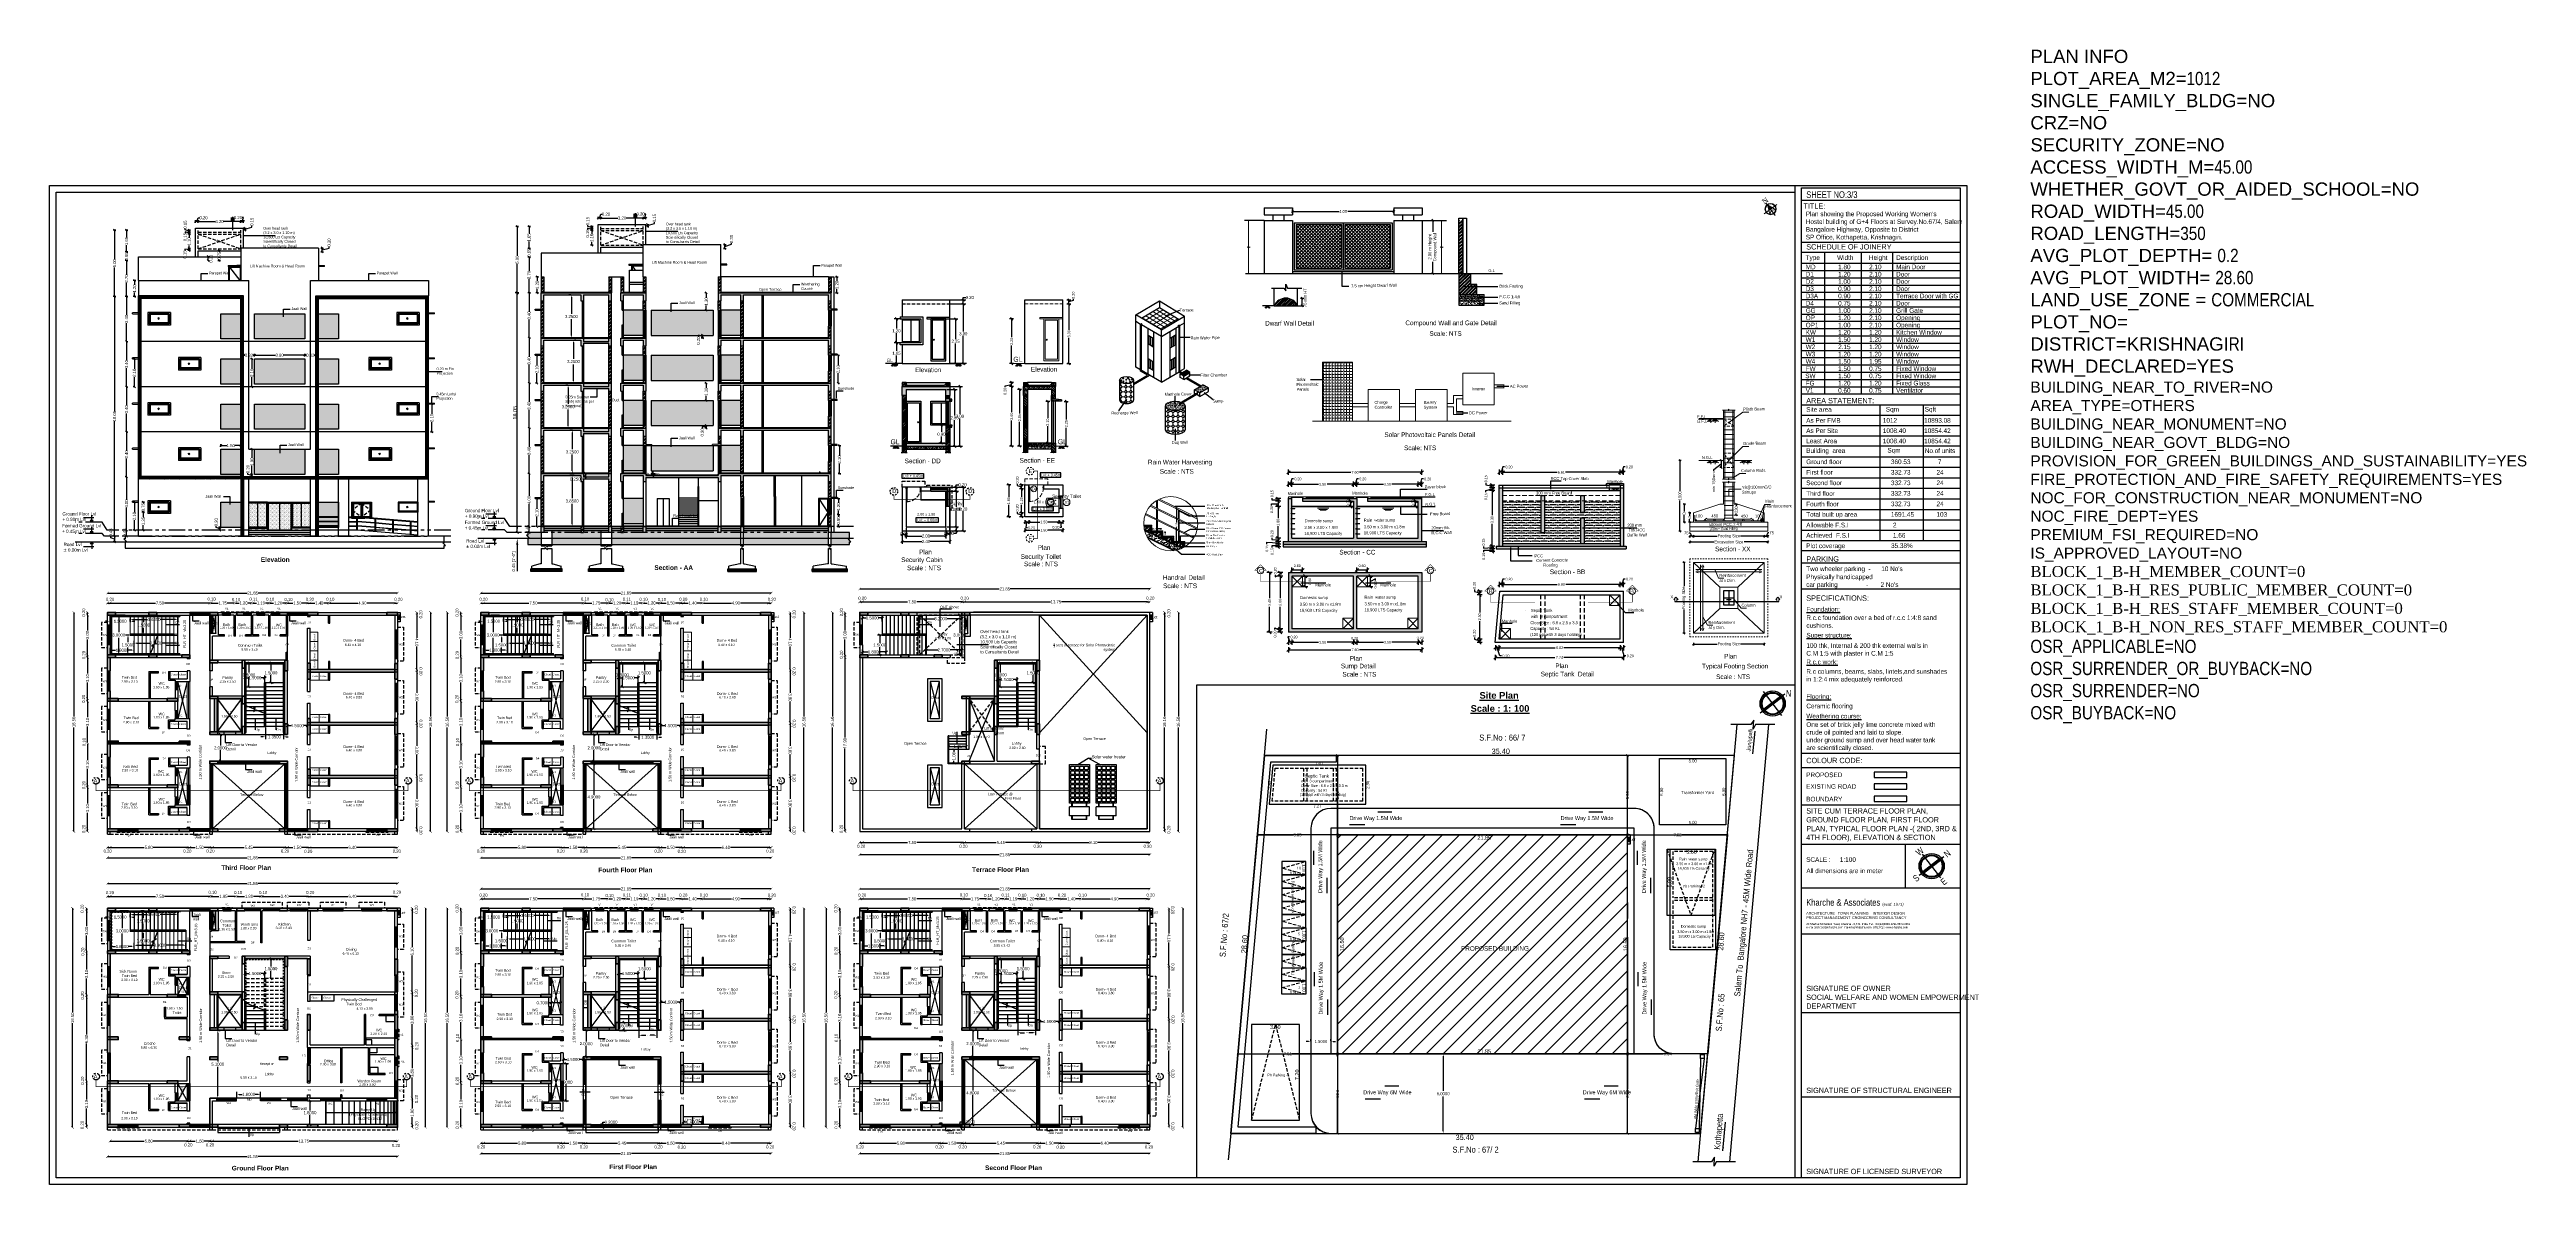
# Model space of a CAD drawing. Header units: metres. Extents: x -488 to 19274, y 1106 to 2071.
# Drawn here: x 19087 to 19273.6, y 1106.4 to 1192 of the extents above; entities outside this region: 2.
import ezdxf

# ---------------------------------------------------------------- set-up
doc = ezdxf.new("R2010")
doc.units = ezdxf.units.M
doc.header["$MEASUREMENT"] = 0
for name, pattern in [('DOT2', [0.125, 0, -0.125]), ('HIDDEN', [0.375, 0.25, -0.125]), ('PHANTOM', [2.5, 1.25, -0.25, 0.25, -0.25, 0.25, -0.25]), ('PHANTOM2', [1.25, 0.625, -0.125, 0.125, -0.125, 0.125, -0.125])]:
    doc.linetypes.add(name, pattern=pattern)
for name, color, linetype in [('0 @ 1 (2)', 7, 'Continuous'), ('arrow', 7, 'Continuous'), ('BLK_1_FLR_0_CARPET_AREA', 17, 'Continuous'), ('BLK_1_FLR_0_EXIT_WIDTH_DOOR', 2, 'Continuous'), ('BLK_1_FLR_0_LIFT_1', 30, 'Continuous'), ('BLK_1_FLR_0_REGULAR_ROOM_0', 117, 'Continuous'), ('BLK_1_FLR_0_STAIR_1', 1, 'Continuous'), ('BLK_1_FLR_0_WASH', 55, 'Continuous'), ('BLK_1_FLR_0_WATER_CLOSET', 1, 'Continuous'), ('BLK_1_FLR_1_BLT_UP_AREA', 17, 'Continuous'), ('BLK_1_FLR_1_CARPET_AREA', 17, 'Continuous'), ('BLK_1_FLR_1_EXIT_WIDTH_DOOR', 2, 'Continuous'), ('BLK_1_FLR_1_LIFT_1', 30, 'Continuous'), ('BLK_1_FLR_1_REGULAR_ROOM_0', 117, 'Continuous'), ('BLK_1_FLR_1_STAIR_1', 1, 'Continuous'), ('BLK_1_FLR_2_CARPET_AREA', 17, 'Continuous'), ('BLK_1_FLR_2_EXIT_WIDTH_DOOR', 2, 'Continuous'), ('BLK_1_FLR_2_LIFT_1', 30, 'Continuous'), ('BLK_1_FLR_2_REGULAR_ROOM_0', 117, 'Continuous'), ('BLK_1_FLR_2_STAIR_1', 1, 'Continuous'), ('BLK_1_FLR_2_STAIR_1_FLIGHT_1', 1, 'Continuous'), ('BLK_1_FLR_2_STAIR_1_FLIGHT_2', 1, 'Continuous'), ('BLK_1_FLR_3_CARPET_AREA', 17, 'Continuous'), ('BLK_1_FLR_3_EXIT_WIDTH_DOOR', 2, 'Continuous'), ('BLK_1_FLR_3_LIFT_1', 30, 'Continuous'), ('BLK_1_FLR_3_REGULAR_ROOM_0', 117, 'Continuous'), ('BLK_1_FLR_3_STAIR_1', 1, 'Continuous'), ('BLK_1_FLR_4_CARPET_AREA', 17, 'Continuous'), ('BLK_1_FLR_4_EXIT_WIDTH_DOOR', 2, 'Continuous'), ('BLK_1_FLR_4_LIFT_1', 30, 'Continuous'), ('BLK_1_FLR_4_REGULAR_ROOM_0', 117, 'Continuous'), ('BLK_1_FLR_4_STAIR_1', 1, 'Continuous'), ('BLK_1_FLR_4_STAIR_1_FLIGHT_1', 1, 'Continuous'), ('BLK_1_FLR_4_STAIR_1_FLIGHT_2', 1, 'Continuous'), ('BLK_1_FLR_5_ROOF_AREA', 54, 'Continuous'), ('BLK_1_HT_OF_BLDG', 5, 'Continuous'), ('BLK_1_LVL_0_BLDG_FOOT_PRINT', 1, 'Continuous'), ('BLK_1_LVL_0_FRONT_SETBACK', 2, 'Continuous'), ('BLK_1_LVL_0_FRONT_SETBACK @ 1', 2, 'Continuous'), ('BLK_1_LVL_0_REAR_SETBACK', 11, 'Continuous'), ('BLK_1_LVL_0_REAR_SETBACK @ 1', 11, 'Continuous'), ('BLK_1_LVL_0_SIDE_SETBACK1', 171, 'Continuous'), ('BLK_1_LVL_0_SIDE_SETBACK1 @ 1', 171, 'Continuous'), ('BLK_1_LVL_0_SIDE_SETBACK2', 102, 'Continuous'), ('BLK_1_LVL_0_SIDE_SETBACK2 @ 1', 102, 'Continuous'), ('BLK_1_PLINTH_HEIGHT', 7, 'Continuous'), ('DRIVE_WAY', 255, 'Continuous'), ('PER_AISLE_WIDTH', 5, 'Continuous'), ('PLOT_BOUNDARY', 70, 'Continuous'), ('RWH', 130, 'Continuous'), ('SEPTIC_TANK', 146, 'Continuous'), ('SOLAR_PANEL', 3, 'Continuous'), ('staircase', 52, 'Continuous'), ('SURRENDER_ROAD_WIDTH', 2, 'Continuous'), ('text', 6, 'Continuous'), ('TRANSFORMER_YARD', 7, 'Continuous'), ('WALL', 251, 'Continuous')]:
    doc.layers.add(name, color=color, linetype=linetype)
for name, color, linetype, lineweight in [('A-WALL', 7, 'Continuous', 30), ('AR - HATCH', 253, 'Continuous', 0), ('Aroow', 254, 'Continuous', 5), ('BLK_1_DA_RAMP_1', 1, 'Continuous', 0), ('BLK_1_FLR_0_STAIR_1_FLIGHT_1', 1, 'Continuous', 0), ('BLK_1_FLR_0_STAIR_1_FLIGHT_2', 1, 'Continuous', 0), ('BLK_1_FLR_0_STAIR_1_LANDING_1', 7, 'Continuous', 0), ('BLK_1_FLR_1_STAIR_1_FLIGHT_1', 1, 'Continuous', 0), ('BLK_1_FLR_1_STAIR_1_FLIGHT_2', 1, 'Continuous', 0), ('BLK_1_FLR_1_STAIR_1_LANDING_1', 7, 'Continuous', 0), ('BLK_1_FLR_2_STAIR_1_LANDING_1', 7, 'Continuous', 0), ('BLK_1_FLR_3_STAIR_1_FLIGHT_1', 1, 'Continuous', 0), ('BLK_1_FLR_3_STAIR_1_FLIGHT_2', 1, 'Continuous', 0), ('BLK_1_FLR_3_STAIR_1_LANDING_1', 7, 'Continuous', 0), ('BLK_1_FLR_4_STAIR_1_LANDING_1', 7, 'Continuous', 0), ('COL', 1, 'Continuous', 50), ('coln', 3, 'Continuous', 25), ('Column Rod', 2, 'Continuous', 18), ('DA-Vehicles', 24, 'Continuous', 9), ('Dimenion', 24, 'Continuous', 13), ('Dimension', 74, 'Continuous', 9), ('DIST_EXIT', 7, 'Continuous', 0), ('Ele 1', 3, 'Continuous', 35), ('Ele 2', 2, 'Continuous', 25), ('Ele 5', 231, 'Continuous', 18), ('Excavation', 32, 'HIDDEN', 13), ('Flooring', 3, 'Continuous', 9), ('Footing', 6, 'Continuous', 18), ('Footing Text Detail', 4, 'Continuous', 5), ('Hatch', 8, 'Continuous', 5), ('Joinery', 5, 'Continuous', 9), ('Leader', 30, 'Continuous', 5), ('LOCATION_PLAN', 7, 'Continuous', 0), ('NORTH_DIRECTION', 7, 'Continuous', 0), ('plinth beam', 4, 'HIDDEN', 15), ('Railing', 10, 'Continuous', 13), ('Section', 131, 'Continuous', 25), ('SECTION LINE', 6, 'Continuous', 13), ('Slab', 8, 'Continuous', 9), ('Slab rod', 2, 'Continuous', 15)]:
    doc.layers.add(name, color=color, linetype=linetype, lineweight=lineweight)
for name, color, linetype, plot in [('ANGULAR_PARKING_SLOT_1', 6, 'Continuous', False), ('BLK_1_COVERED_AREA', 140, 'Continuous', False), ('BLK_1_FLR_0_BLT_UP_AREA', 17, 'Continuous', False), ('BLK_1_FLR_2_BLT_UP_AREA', 17, 'Continuous', False), ('BLK_1_FLR_3_BLT_UP_AREA', 17, 'Continuous', False), ('BLK_1_FLR_4_BLT_UP_AREA', 17, 'Continuous', False), ('PLAN_INFO', 1, 'Continuous', False), ('TWO_WHEELER_DRIVE_WAY', 6, 'Continuous', False), ('TWO_WHEELER_PARKING', 2, 'Continuous', False)]:
    doc.layers.add(name, color=color, linetype=linetype, plot=plot)
doc.layers.add('DA-Furnitures', color=24, linetype='Continuous', lineweight=13, plot=False)
doc.styles.add('CODE', font='swissc.ttf', dxfattribs={"height": 0.25})
doc.styles.get("Standard").update_dxf_attribs({"font": 'swissc.ttf', "height": 0.23})
doc.styles.add('STYLE4', font='arial.ttf')
doc.styles.add('USA TEXT', font='GOTHIC.TTF', dxfattribs={"height": 0.5})
doc.dimstyles.new('Aroow', dxfattribs={"dimtxt": 7, "dimasz": 7, "dimexe": 4, "dimexo": 2, "dimgap": 0.5, "dimtad": 0, "dimtoh": 1, "dimdec": 4, "dimzin": 0, "dimdsep": 46, "dimlunit": 4, "dimtxsty": 'Standard', "dimblk": 'OBLIQUE', "dimcen": 0.09, "dimclrd": 8, "dimclre": 8, "dimclrt": 8, "dimadec": 0, "dimazin": 0, "dimtfac": 0.6, "dimtdec": 4, "dimtofl": 0, "dimtmove": 0, "dimatfit": 3, "dimfxl": 0, "dimtolj": 1, "dimtzin": 0, "dimlwd": -1, "dimlwe": -1, "dimarcsym": 0})
doc.dimstyles.new('ND small', dxfattribs={"dimtxt": 0.15, "dimasz": 0.2, "dimexe": 0.15, "dimexo": 0, "dimgap": 0.1, "dimtad": 1, "dimzin": 0, "dimdsep": 46, "dimtxsty": 'STYLE4', "dimblk": 'OBLIQUE', "dimcen": 0.09, "dimclrd": 14, "dimclre": 14, "dimclrt": 7, "dimadec": 1, "dimazin": 0, "dimtfac": 1, "dimtofl": 0, "dimtmove": 1, "dimatfit": 3, "dimfxl": 0, "dimtolj": 1, "dimtzin": 0, "dimarcsym": 0})
doc.dimstyles.new('OUTER', dxfattribs={"dimscale": 0, "dimtxt": 0.3, "dimasz": 0.18, "dimexe": 0.18, "dimexo": 0.0625, "dimgap": 0.09, "dimtad": 0, "dimzin": 0, "dimdsep": 46, "dimtxsty": 'CODE', "dimcen": 0.09, "dimse1": 1, "dimse2": 1, "dimclrd": 8, "dimclrt": 1, "dimadec": 0, "dimazin": 0, "dimtfac": 1, "dimtofl": 0, "dimtmove": 0, "dimatfit": 3, "dimfxl": 0, "dimtolj": 1, "dimtzin": 0, "dimarcsym": 0})
doc.dimstyles.get("Standard").update_dxf_attribs({"dimtxt": 1, "dimasz": 0.18, "dimexe": 0.18, "dimexo": 0.0625, "dimgap": 0.09, "dimtad": 0, "dimtih": 1, "dimtoh": 1, "dimdec": 4, "dimzin": 0, "dimdsep": 46, "dimtxsty": 'Standard', "dimcen": 0.09, "dimadec": 0, "dimazin": 0, "dimtfac": 1, "dimtdec": 4, "dimtofl": 0, "dimtmove": 0, "dimatfit": 3, "dimfxl": 0, "dimtolj": 1, "dimtzin": 0, "dimarcsym": 0})
doc.dimstyles.new('STANDARD$0', dxfattribs={"dimtxt": 7, "dimasz": 3, "dimexe": 3, "dimexo": 1, "dimgap": 1.5, "dimtad": 1, "dimdec": 1, "dimzin": 1, "dimdsep": 46, "dimlunit": 4, "dimtxsty": 'Standard', "dimblk": 'OBLIQUE', "dimcen": 0.09375, "dimdle": 1, "dimclrd": 8, "dimclre": 8, "dimclrt": 7, "dimadec": 1, "dimazin": 0, "dimtfac": 1, "dimtdec": 1, "dimtix": 1, "dimtmove": 2, "dimatfit": 3, "dimldrblk": 'ARCHTICK', "dimfxl": 0, "dimfrac": 2, "dimtolj": 1, "dimtzin": 0, "dimarcsym": 0})
pattern_1 = [(180, (-3912.00299, 325.15938), (-0.21, -0.21), [0.02625, -0.18375]), (270, (-3912.00299, 325.15938), (0.21, -0.21), [0.02625, -0.18375]), (315, (-3912.02924, 325.15938), (0.2099999996, -1e-16), [0.037123107, -0.259861749]), (180, (-3912.02924, 325.04125), (-0.21, -0.21), [0.02625, -0.18375]), (225, (-3912.04236, 325.05438), (0, -0.2099999996), [0.018561543, -0.278423292]), (315, (-3912.04236, 325.05438), (0.2099999996, -1e-16), [0.018561543, -0.278423292]), (180, (-3912.10799, 324.98875), (-0.21, -0.21), [0.037123107, -0.172876893]), (225, (-3912.10799, 324.98875), (0, -0.2099999996), [0.02625, -0.270734856]), (315, (-3912.14511, 324.98875), (0.2099999996, -1e-16), [0.02625, -0.270734856]), (270, (-3912.14736, 325.10688), (0.21, -0.21), [0.02625, -0.18375]), (225, (-3912.14736, 325.10688), (0, -0.2099999996), [0.018561543, -0.278423292]), (315, (-3912.16049, 325.09375), (0.2099999996, -1e-16), [0.018561543, -0.278423292]), (180, (-3912.02924, 325.10688), (-0.21, -0.21), [0.013125, -0.175875]), (180, (-3912.18674, 325.05438), (-0.21, -0.21), [0.013125, -0.175875]), (270, (-3912.12111, 325.02813), (0.21, -0.21), [0.013125, -0.175875]), (315, (-3912.14736, 325.14625), (0.2099999996, -1e-16), [0.018561543, -0.278423292]), (315, (-3912.05549, 325.00188), (0.2099999996, -1e-16), [0.018561543, -0.278423292]), (225, (-3912.10142, 325.09047), (0, -0.2099999996), [0.018561543, -0.278423292]), (270, (-3912.07517, 325.13313), (0.21, -0.21), [0.00328125, -0.20671875]), (270, (-3912.08502, 325.04453), (0.21, -0.21), [0.00328125, -0.20671875]), (270, (-3912.18346, 325.00844), (0.21, -0.21), [0.00328125, -0.20671875]), (270, (-3912.18674, 325.12), (0.21, -0.21), [0.00328125, -0.20671875])]
pattern_2 = [(315, (19131.92832, 1274.21454), (0.20000006, 0), [0.0820244, -0.2008184]), (0, (19131.98632, 1274.15654), (0.2, 0.2), [0.084, -0.116]), (45, (19132.07032, 1274.15654), (0, 0.20000006), [0.0820244, -0.2008184]), (135, (19132.12832, 1274.29854), (-0.20000006, 0), [0.0820244, -0.2008184]), (225, (19131.98632, 1274.35654), (0, -0.20000006), [0.0820244, -0.2008184]), (270, (19131.92832, 1274.29854), (0.2, -0.2), [0.084, -0.116])]
pattern_3 = [(37.5, (19341.31126, 1608.8112), (-0.003149668, 0.096341188), [0, -0.076, 0, -0.085, 0, -0.08125]), (7.5, (19341.31126, 1608.8112), (0.088488835, 0.141107303), [0, -0.041, 0, -0.0685, 0, -0.02625]), (327.5, (19341.24976, 1608.8112), (0.155563717, 0.000374294), [0, -0.025, 0, -0.09, 0, -0.1175]), (317.5, (19341.24976, 1608.8112), (0.150180993, 0.04399863), [0, -0.0125, 0, -0.059, 0, -0.0675])]
pattern_4 = [(29.0937, (-643.845, 371.846), (-6.01406, 10.8079), [])]
pattern_5 = [(0, (-156.89214, 158.74217), (0, 0.3039214), [0, -0.3039214]), (0, (-156.8891, 158.6358), (0, 0.3039214), [0, -0.3039214]), (0, (-156.87998, 158.79992), (0, 0.3039214), [0, -0.3039214]), (338.1986, (-157.03802, 158.7057), (0.911764238, -0.303921358), [0.03273324, -1.60393356]), (216.8699, (-157.00763, 158.693546), (0.91176413, 0.607842807), [0.01519607, -1.50441086]), (130.6013, (-157.019784, 158.684428), (1.5196070525, -1.823528011), [0.02802003, -2.77399655]), (206.5651, (-157.12008, 158.64796), (-0.30392113, -0.30392178), [0.006796, -0.6727929]), (326.3099, (-157.12616, 158.64492), (0.607842635, -0.30392179), [0.0109582, -1.08484617]), (108.4349, (-157.11704, 158.63884), (-0.3039209, 0.6078429), [0.0096109, -0.951473]), (225, (-156.92557, 158.61757), (-1e-16, -0.30392148), [0.01289417, -0.4169154]), (0, (-156.9347, 158.60845), (0.3039214, 0.3039214), [0.0182353, -0.2856861]), (135, (-156.91645, 158.60845), (-0.30392148, 0), [0.01289417, -0.4169154]), (251.5651, (-156.96204, 158.812075), (0.3039209, 0.6078429), [0.0096109, -0.951473]), (0, (-156.96508, 158.80296), (0.3039214, 0.3039214), [0.01519607, -0.2887253]), (143.1301, (-156.94988, 158.80296), (-0.91176413, 0.607842807), [0.01519607, -1.50441086]), (213.6901, (-157.12312, 158.81511), (0.607842635, 0.30392179), [0.0109582, -1.08484617]), (341.5651, (-157.13223, 158.80904), (-0.6078429, 0.3039209), [0.0192218, -0.9418621]), (126.8699, (-157.114, 158.80296), (0.607842807, -0.91176413), [0.01519607, -1.50441086]), (0, (-157.03498, 158.80296), (0, 0.3039214), [0, -0.3039214]), (0, (-157.11704, 158.72394), (0, 0.3039214), [0, -0.3039214]), (0, (-157.03194, 158.6115), (0, 0.3039214), [0, -0.3039214]), (0, (-156.94988, 158.7057), (0, 0.3039214), [0, -0.3039214]), (0, (-157.03802, 158.75737), (0, 0.3039214), [0, -0.3039214]), (0, (-157.10488, 158.7665), (0, 0.3039214), [0, -0.3039214]), (0, (-157.07753, 158.74825), (0, 0.3039214), [0, -0.3039214]), (0, (-157.0897, 158.6753), (0, 0.3039214), [0, -0.3039214]), (0, (-157.16263, 158.68747), (0, 0.3039214), [0, -0.3039214]), (0, (-157.1596, 158.75737), (0, 0.3039214), [0, -0.3039214]), (0, (-157.1687, 158.82423), (0, 0.3039214), [0, -0.3039214]), (0, (-157.0745, 158.8364), (0, 0.3039214), [0, -0.3039214]), (0, (-157.00763, 158.84855), (0, 0.3039214), [0, -0.3039214]), (0, (-156.90125, 158.8364), (0, 0.3039214), [0, -0.3039214]), (0, (-156.9742, 158.74217), (0, 0.3039214), [0, -0.3039214]), (0, (-157.0046, 158.79688), (0, 0.3039214), [0, -0.3039214]), (0, (-156.98027, 158.651), (0, 0.3039214), [0, -0.3039214]), (0, (-157.07145, 158.6358), (0, 0.3039214), [0, -0.3039214]), (0, (-156.98027, 158.56894), (0, 0.3039214), [0, -0.3039214]), (0, (-157.08057, 158.58717), (0, 0.3039214), [0, -0.3039214]), (0, (-157.17782, 158.57806), (0, 0.3039214), [0, -0.3039214]), (0, (-157.14135, 158.56286), (0, 0.3039214), [0, -0.3039214]), (0, (-157.1383, 158.6054), (0, 0.3039214), [0, -0.3039214]), (0, (-156.9347, 158.55678), (0, 0.3039214), [0, -0.3039214]), (0, (-156.89822, 158.6814), (0, 0.3039214), [0, -0.3039214]), (0, (-156.9134, 158.77257), (0, 0.3039214), [0, -0.3039214]), (0, (-157.05322, 158.55374), (0, 0.3039214), [0, -0.3039214])]
pattern_6 = [(45, (-461.65728, 500.32485), (-0.1420527, 0.1420527), []), (45, (-461.56257, 500.32485), (-0.1420527, 0.1420527), [])]
pattern_7 = [(180, (347.79464, 408.75017), (0, 0.375), [0, -0.375]), (180, (347.7909, 408.61892), (0, 0.375), [0, -0.375]), (180, (347.77964, 408.82142), (0, 0.375), [0, -0.375]), (201.8014, (347.97464, 408.70517), (-1.125000102, -0.374999966), [0.04038863, -1.97904825]), (323.1301, (347.93714, 408.69017), (-1.124999969, 0.750000046), [0.01875, -1.85625]), (49.3987, (347.95214, 408.67892), (-1.875000158, -2.2499996318), [0.03457313, -3.42275588]), (333.4349, (348.07589, 408.63392), (0.374999684, -0.37500049), [0.00838538, -0.83014013]), (213.6901, (348.08339, 408.63017), (-0.749999834, -0.3750005), [0.013521, -1.338561]), (71.5651, (348.07214, 408.62267), (0.3749994, 0.750000163), [0.01185863, -1.17399563]), (315, (347.8359, 408.59642), (1e-16, -0.37500012), [0.01590975, -0.51442013]), (180, (347.84714, 408.58517), (-0.375, 0.375), [0.0225, -0.3525]), (45, (347.82464, 408.58517), (0.37500012, 0), [0.01590975, -0.51442013]), (288.4349, (347.88089, 408.83642), (-0.3749994, 0.750000163), [0.01185863, -1.17399563]), (180, (347.88464, 408.82517), (-0.375, 0.375), [0.01875, -0.35625]), (36.8699, (347.86589, 408.82517), (1.124999969, 0.750000046), [0.01875, -1.85625]), (326.3099, (348.07964, 408.84017), (-0.749999834, 0.3750005), [0.013521, -1.338561]), (198.4349, (348.09089, 408.83267), (0.750000163, 0.3749994), [0.02371725, -1.162137]), (53.1301, (348.06839, 408.82517), (-0.750000046, -1.124999969), [0.01875, -1.85625]), (180, (347.9709, 408.82517), (0, 0.375), [0, -0.375]), (180, (348.07214, 408.72767), (0, 0.375), [0, -0.375]), (180, (347.96714, 408.58892), (0, 0.375), [0, -0.375]), (180, (347.8659, 408.70517), (0, 0.375), [0, -0.375]), (180, (347.97464, 408.76892), (0, 0.375), [0, -0.375]), (180, (348.05714, 408.78017), (0, 0.375), [0, -0.375]), (180, (348.0234, 408.75767), (0, 0.375), [0, -0.375]), (180, (348.0384, 408.66767), (0, 0.375), [0, -0.375]), (180, (348.1284, 408.68267), (0, 0.375), [0, -0.375]), (180, (348.12464, 408.76892), (0, 0.375), [0, -0.375]), (180, (348.1359, 408.85142), (0, 0.375), [0, -0.375]), (180, (348.01964, 408.86642), (0, 0.375), [0, -0.375]), (180, (347.93714, 408.88142), (0, 0.375), [0, -0.375]), (180, (347.8059, 408.86642), (0, 0.375), [0, -0.375]), (180, (347.8959, 408.75017), (0, 0.375), [0, -0.375]), (180, (347.9334, 408.81767), (0, 0.375), [0, -0.375]), (180, (347.9034, 408.63767), (0, 0.375), [0, -0.375]), (180, (348.0159, 408.61892), (0, 0.375), [0, -0.375]), (180, (347.9034, 408.53642), (0, 0.375), [0, -0.375]), (180, (348.02714, 408.55892), (0, 0.375), [0, -0.375]), (180, (348.14714, 408.54767), (0, 0.375), [0, -0.375]), (180, (348.10214, 408.52892), (0, 0.375), [0, -0.375]), (180, (348.0984, 408.58142), (0, 0.375), [0, -0.375]), (180, (347.84714, 408.52142), (0, 0.375), [0, -0.375]), (180, (347.80214, 408.67517), (0, 0.375), [0, -0.375]), (180, (347.8209, 408.78767), (0, 0.375), [0, -0.375]), (180, (347.9934, 408.51767), (0, 0.375), [0, -0.375])]

# ---------------------------------------------------------------- blocks, each defined once
blk = doc.blocks.new('_OBLIQUE')
at = {"color": 0, "linetype": 'ByBlock'}
blk.add_line((-0.5, -0.5), (0.5, 0.5), dxfattribs=at)
blk = doc.blocks.new('*D17')
at = {"layer": 'Defpoints', "color": 0}
for p in [(1.76, 11.88), (1.18, 8.58), (1.23, 8.58)]:
    blk.add_point(p, dxfattribs=at)
at = {"layer": 'Dimenion', "lineweight": -2}
for p, q in [((1.33, 11.88), (1.03, 11.88)), ((1.18, 11.88), (1.18, 10.48)), ((1.18, 8.58), (1.18, 9.99)), ((1.23, 8.58), (1.03, 8.58))]:
    blk.add_line(p, q, dxfattribs=at)
at = {"layer": 'Dimenion', "lineweight": -2, "xscale": 0.18, "yscale": 0.18, "zscale": 0.18}
for p, rotation in [((1.18, 11.88), 90), ((1.18, 8.58), 270)]:
    blk.add_blockref('_OBLIQUE', p, dxfattribs=dict(at, rotation=rotation))
at = {"layer": 'Dimenion', "color": 3, "insert": (1.18, 10.23), "char_height": 0.15, "attachment_point": 5, "rotation": 90}
blk.add_mtext('\\A1;3.30', dxfattribs=at)
blk = doc.blocks.new('*D18')
at = {"layer": 'Defpoints', "color": 0}
for p in [(1.18, 8.43), (1.44, 8.43), (1.79, 8.58)]:
    blk.add_point(p, dxfattribs=at)
at = {"layer": 'Dimenion', "lineweight": -2}
for p, q in [((0.71, 8.5), (1.18, 8.51)), ((0.71, 8.4), (0.71, 8.5)), ((1.33, 8.58), (1.03, 8.58)), ((1.33, 8.43), (1.03, 8.43)), ((1.18, 8.58), (1.18, 8.43))]:
    blk.add_line(p, q, dxfattribs=at)
at = {"layer": 'Dimenion', "lineweight": -2, "xscale": 0.18, "yscale": 0.18, "zscale": 0.18}
for p, rotation in [((1.18, 8.58), 90), ((1.18, 8.43), 270)]:
    blk.add_blockref('_OBLIQUE', p, dxfattribs=dict(at, rotation=rotation))
at = {"layer": 'Dimenion', "color": 3, "insert": (0.71, 8.16), "char_height": 0.15, "attachment_point": 5, "rotation": 90}
blk.add_mtext('\\A1;0.15', dxfattribs=at)
blk = doc.blocks.new('*D19')
at = {"layer": 'Defpoints', "color": 0}
for p in [(1.18, 8.58), (1.5, 8.73), (1.5, 8.58)]:
    blk.add_point(p, dxfattribs=at)
at = {"layer": 'Dimenion', "lineweight": -2}
for p, q in [((0.69, 8.72), (0.69, 8.62)), ((0.69, 8.62), (1.18, 8.66)), ((1.33, 8.73), (1.03, 8.73)), ((1.33, 8.58), (1.03, 8.58)), ((1.18, 8.73), (1.18, 8.58))]:
    blk.add_line(p, q, dxfattribs=at)
at = {"layer": 'Dimenion', "lineweight": -2, "xscale": 0.18, "yscale": 0.18, "zscale": 0.18}
for p, rotation in [((1.18, 8.73), 90), ((1.18, 8.58), 270)]:
    blk.add_blockref('_OBLIQUE', p, dxfattribs=dict(at, rotation=rotation))
at = {"layer": 'Dimenion', "color": 3, "insert": (0.69, 8.96), "char_height": 0.15, "attachment_point": 5, "rotation": 90}
blk.add_mtext('\\A1;0.15', dxfattribs=at)
blk = doc.blocks.new('*D20')
at = {"layer": 'Defpoints', "color": 0}
for p in [(1.18, 12.18), (1.82, 12.18), (1.82, 12.03)]:
    blk.add_point(p, dxfattribs=at)
at = {"layer": 'Dimenion', "lineweight": -2}
for p, q in [((0.83, 12.3), (0.83, 12.2)), ((0.83, 12.2), (1.18, 12.11)), ((1.33, 12.18), (1.03, 12.18)), ((1.33, 12.03), (1.03, 12.03)), ((1.18, 12.03), (1.18, 12.18))]:
    blk.add_line(p, q, dxfattribs=at)
at = {"layer": 'Dimenion', "lineweight": -2, "xscale": 0.18, "yscale": 0.18, "zscale": 0.18}
for p, rotation in [((1.18, 12.18), 90), ((1.18, 12.03), 270)]:
    blk.add_blockref('_OBLIQUE', p, dxfattribs=dict(at, rotation=rotation))
at = {"layer": 'Dimenion', "color": 3, "insert": (0.83, 12.54), "char_height": 0.15, "attachment_point": 5, "rotation": 90}
blk.add_mtext('\\A1;0.15', dxfattribs=at)
blk = doc.blocks.new('*D21')
at = {"layer": 'Defpoints', "color": 0}
for p in [(1.18, 11.88), (1.56, 12.03), (1.82, 11.88)]:
    blk.add_point(p, dxfattribs=at)
at = {"layer": 'Dimenion', "lineweight": -2}
for p, q in [((0.83, 11.88), (1.18, 11.96)), ((0.83, 11.78), (0.83, 11.88)), ((1.33, 12.03), (1.03, 12.03)), ((1.33, 11.88), (1.03, 11.88)), ((1.18, 12.03), (1.18, 11.88))]:
    blk.add_line(p, q, dxfattribs=at)
at = {"layer": 'Dimenion', "lineweight": -2, "xscale": 0.18, "yscale": 0.18, "zscale": 0.18}
for p, rotation in [((1.18, 12.03), 90), ((1.18, 11.88), 270)]:
    blk.add_blockref('_OBLIQUE', p, dxfattribs=dict(at, rotation=rotation))
at = {"layer": 'Dimenion', "color": 3, "insert": (0.83, 11.53), "char_height": 0.15, "attachment_point": 5, "rotation": 90}
blk.add_mtext('\\A1;0.15', dxfattribs=at)
blk = doc.blocks.new('*D22')
at = {"layer": 'Defpoints', "color": 0}
for p in [(8.4, 12.9), (1.79, 12.16), (8.4, 12.18)]:
    blk.add_point(p, dxfattribs=at)
at = {"layer": 'Dimenion', "lineweight": -2}
for p, q in [((1.79, 12.75), (1.79, 13.05)), ((1.79, 12.9), (4.86, 12.9)), ((8.4, 12.9), (5.33, 12.9)), ((8.4, 12.75), (8.4, 13.05))]:
    blk.add_line(p, q, dxfattribs=at)
at = {"layer": 'Dimenion', "lineweight": -2, "xscale": 0.18, "yscale": 0.18, "zscale": 0.18, "rotation": 180}
blk.add_blockref('_OBLIQUE', (1.79, 12.9), dxfattribs=at)
at = {"layer": 'Dimenion', "lineweight": -2, "xscale": 0.18, "yscale": 0.18, "zscale": 0.18}
blk.add_blockref('_OBLIQUE', (8.4, 12.9), dxfattribs=at)
at = {"layer": 'Dimenion', "color": 3, "insert": (5.09, 12.9), "char_height": 0.15, "attachment_point": 5}
blk.add_mtext('\\A1;6.61', dxfattribs=at)
blk = doc.blocks.new('*D23')
at = {"layer": 'Defpoints', "color": 0}
for p in [(1.59, 12.9), (1.59, 12.18), (1.79, 12.18)]:
    blk.add_point(p, dxfattribs=at)
at = {"layer": 'Dimenion', "lineweight": -2}
for p, q in [((1.59, 12.75), (1.59, 13.05)), ((1.79, 12.9), (1.59, 12.9)), ((1.78, 13.2), (1.69, 12.9)), ((1.88, 13.2), (1.78, 13.2)), ((1.79, 12.75), (1.79, 13.05))]:
    blk.add_line(p, q, dxfattribs=at)
at = {"layer": 'Dimenion', "lineweight": -2, "xscale": 0.18, "yscale": 0.18, "zscale": 0.18, "rotation": 180}
blk.add_blockref('_OBLIQUE', (1.59, 12.9), dxfattribs=at)
at = {"layer": 'Dimenion', "lineweight": -2, "xscale": 0.18, "yscale": 0.18, "zscale": 0.18}
blk.add_blockref('_OBLIQUE', (1.79, 12.9), dxfattribs=at)
at = {"layer": 'Dimenion', "color": 3, "insert": (2.13, 13.2), "char_height": 0.15, "attachment_point": 5}
blk.add_mtext('\\A1;0.20', dxfattribs=at)
blk = doc.blocks.new('*D24')
at = {"layer": 'Defpoints', "color": 0}
for p in [(8.6, 12.9), (8.4, 11.65), (8.6, 11.65)]:
    blk.add_point(p, dxfattribs=at)
at = {"layer": 'Dimenion', "lineweight": -2}
for p, q in [((8.4, 12.75), (8.4, 13.05)), ((8.4, 12.9), (8.6, 12.9)), ((8.59, 13.2), (8.5, 12.9)), ((8.69, 13.2), (8.59, 13.2)), ((8.6, 12.75), (8.6, 13.05))]:
    blk.add_line(p, q, dxfattribs=at)
at = {"layer": 'Dimenion', "lineweight": -2, "xscale": 0.18, "yscale": 0.18, "zscale": 0.18, "rotation": 180}
blk.add_blockref('_OBLIQUE', (8.4, 12.9), dxfattribs=at)
at = {"layer": 'Dimenion', "lineweight": -2, "xscale": 0.18, "yscale": 0.18, "zscale": 0.18}
blk.add_blockref('_OBLIQUE', (8.6, 12.9), dxfattribs=at)
at = {"layer": 'Dimenion', "color": 3, "insert": (8.93, 13.2), "char_height": 0.15, "attachment_point": 5}
blk.add_mtext('\\A1;0.20', dxfattribs=at)
blk = doc.blocks.new('ARROW SEC')
at = {"layer": 'Dimension', "linetype": 'HIDDEN', "lineweight": 0, "ltscale": 2500, "const_width": 0.0257}
for points in [[(3884.4, -317.27), (3884.07, -317.61)], [(3884.4, -317.27), (3884.73, -317.61)], [(3884.22, -317.61), (3884.07, -317.61)], [(3884.58, -317.61), (3884.73, -317.61)]]:
    blk.add_lwpolyline(points, dxfattribs=at)
at = {"layer": 'Dimension', "linetype": 'HIDDEN', "lineweight": 0, "const_width": 0.025}
blk.add_lwpolyline([(3884.4, -317.79), (3884.4, -318.23), (3886.9, -318.23)], dxfattribs=at)
at = {"layer": 'Dimension', "lineweight": 0, "ltscale": 2500}
blk.add_circle((3884.4, -317.61), 0.184, dxfattribs=at)
blk = doc.blocks.new('*D25')
at = {"layer": 'Defpoints', "color": 0}
for p in [(2.27, 5.99), (0.48, 3.49), (1.57, 3.49)]:
    blk.add_point(p, dxfattribs=at)
at = {"layer": 'Dimenion', "lineweight": -2}
for p, q in [((0.63, 5.99), (0.33, 5.99)), ((0.48, 5.99), (0.48, 4.98)), ((0.48, 3.49), (0.48, 4.49)), ((0.63, 3.49), (0.33, 3.49))]:
    blk.add_line(p, q, dxfattribs=at)
at = {"layer": 'Dimenion', "lineweight": -2, "xscale": 0.18, "yscale": 0.18, "zscale": 0.18}
for p, rotation in [((0.48, 5.99), 90), ((0.48, 3.49), 270)]:
    blk.add_blockref('_OBLIQUE', p, dxfattribs=dict(at, rotation=rotation))
at = {"layer": 'Dimenion', "color": 3, "insert": (0.48, 4.74), "char_height": 0.15, "attachment_point": 5, "rotation": 90}
blk.add_mtext('\\A1;2.50', dxfattribs=at)
blk = doc.blocks.new('*D26')
at = {"layer": 'Defpoints', "color": 0}
for p in [(0.48, 6.19), (1.8, 6.19), (1.8, 5.99)]:
    blk.add_point(p, dxfattribs=at)
at = {"layer": 'Dimenion', "lineweight": -2}
for p, q in [((0.18, 6.28), (0.18, 6.18)), ((0.18, 6.18), (0.48, 6.09)), ((0.63, 6.19), (0.33, 6.19)), ((0.63, 5.99), (0.33, 5.99)), ((0.48, 5.99), (0.48, 6.19))]:
    blk.add_line(p, q, dxfattribs=at)
at = {"layer": 'Dimenion', "lineweight": -2, "xscale": 0.18, "yscale": 0.18, "zscale": 0.18}
for p, rotation in [((0.48, 6.19), 90), ((0.48, 5.99), 270)]:
    blk.add_blockref('_OBLIQUE', p, dxfattribs=dict(at, rotation=rotation))
at = {"layer": 'Dimenion', "color": 3, "insert": (0.18, 6.52), "char_height": 0.15, "attachment_point": 5, "rotation": 90}
blk.add_mtext('\\A1;0.20', dxfattribs=at)
blk = doc.blocks.new('*D27')
at = {"layer": 'Defpoints', "color": 0}
for p in [(0.48, 3.29), (1.87, 3.29), (1.93, 3.49)]:
    blk.add_point(p, dxfattribs=at)
at = {"layer": 'Dimenion', "lineweight": -2}
for p, q in [((0.18, 3.58), (0.18, 3.48)), ((0.18, 3.48), (0.48, 3.39)), ((0.63, 3.49), (0.33, 3.49)), ((0.63, 3.29), (0.33, 3.29)), ((0.48, 3.49), (0.48, 3.29))]:
    blk.add_line(p, q, dxfattribs=at)
at = {"layer": 'Dimenion', "lineweight": -2, "xscale": 0.18, "yscale": 0.18, "zscale": 0.18}
for p, rotation in [((0.48, 3.49), 90), ((0.48, 3.29), 270)]:
    blk.add_blockref('_OBLIQUE', p, dxfattribs=dict(at, rotation=rotation))
at = {"layer": 'Dimenion', "color": 3, "insert": (0.18, 3.82), "char_height": 0.15, "attachment_point": 5, "rotation": 90}
blk.add_mtext('\\A1;0.20', dxfattribs=at)
blk = doc.blocks.new('*D28')
at = {"layer": 'Defpoints', "color": 0}
for p in [(1.8, 5.99), (8.4, 6.57), (8.4, 5.99)]:
    blk.add_point(p, dxfattribs=at)
at = {"layer": 'Dimenion', "lineweight": -2}
for p, q in [((1.8, 6.42), (1.8, 6.72)), ((1.8, 6.57), (4.85, 6.57)), ((8.4, 6.57), (5.34, 6.57)), ((8.4, 6.42), (8.4, 6.72))]:
    blk.add_line(p, q, dxfattribs=at)
at = {"layer": 'Dimenion', "lineweight": -2, "xscale": 0.18, "yscale": 0.18, "zscale": 0.18, "rotation": 180}
blk.add_blockref('_OBLIQUE', (1.8, 6.57), dxfattribs=at)
at = {"layer": 'Dimenion', "lineweight": -2, "xscale": 0.18, "yscale": 0.18, "zscale": 0.18}
blk.add_blockref('_OBLIQUE', (8.4, 6.57), dxfattribs=at)
at = {"layer": 'Dimenion', "color": 3, "insert": (5.1, 6.57), "char_height": 0.15, "attachment_point": 5}
blk.add_mtext('\\A1;6.60', dxfattribs=at)
blk = doc.blocks.new('*D29')
at = {"layer": 'Defpoints', "color": 0}
for p in [(8.4, 5.99), (8.6, 6.57), (8.6, 5.99)]:
    blk.add_point(p, dxfattribs=at)
at = {"layer": 'Dimenion', "lineweight": -2}
for p, q in [((8.4, 6.42), (8.4, 6.72)), ((8.4, 6.57), (8.6, 6.57)), ((8.59, 6.87), (8.5, 6.57)), ((8.69, 6.87), (8.59, 6.87)), ((8.6, 6.42), (8.6, 6.72))]:
    blk.add_line(p, q, dxfattribs=at)
at = {"layer": 'Dimenion', "lineweight": -2, "xscale": 0.18, "yscale": 0.18, "zscale": 0.18, "rotation": 180}
blk.add_blockref('_OBLIQUE', (8.4, 6.57), dxfattribs=at)
at = {"layer": 'Dimenion', "lineweight": -2, "xscale": 0.18, "yscale": 0.18, "zscale": 0.18}
blk.add_blockref('_OBLIQUE', (8.6, 6.57), dxfattribs=at)
at = {"layer": 'Dimenion', "color": 3, "insert": (8.93, 6.87), "char_height": 0.15, "attachment_point": 5}
blk.add_mtext('\\A1;0.20', dxfattribs=at)
blk = doc.blocks.new('*D30')
at = {"layer": 'Defpoints', "color": 0}
for p in [(1.6, 6.57), (1.6, 6.01), (1.8, 5.99)]:
    blk.add_point(p, dxfattribs=at)
at = {"layer": 'Dimenion', "lineweight": -2}
for p, q in [((1.6, 6.42), (1.6, 6.72)), ((1.8, 6.57), (1.6, 6.57)), ((1.79, 6.87), (1.7, 6.57)), ((1.89, 6.87), (1.79, 6.87)), ((1.8, 6.42), (1.8, 6.72))]:
    blk.add_line(p, q, dxfattribs=at)
at = {"layer": 'Dimenion', "lineweight": -2, "xscale": 0.18, "yscale": 0.18, "zscale": 0.18, "rotation": 180}
blk.add_blockref('_OBLIQUE', (1.6, 6.57), dxfattribs=at)
at = {"layer": 'Dimenion', "lineweight": -2, "xscale": 0.18, "yscale": 0.18, "zscale": 0.18}
blk.add_blockref('_OBLIQUE', (1.8, 6.57), dxfattribs=at)
at = {"layer": 'Dimenion', "color": 3, "insert": (2.13, 6.87), "char_height": 0.15, "attachment_point": 5}
blk.add_mtext('\\A1;0.20', dxfattribs=at)
blk = doc.blocks.new('*D31')
at = {"layer": 'Defpoints', "color": 0}
for p in [(1.37, 3.5), (1.37, 3), (1.57, 3.49)]:
    blk.add_point(p, dxfattribs=at)
at = {"layer": 'Dimenion', "lineweight": -2}
for p, q in [((1.37, 3.15), (1.37, 2.85)), ((1.57, 3), (1.37, 3)), ((1.61, 2.54), (1.47, 3)), ((1.57, 3.15), (1.57, 2.85)), ((1.71, 2.54), (1.61, 2.54))]:
    blk.add_line(p, q, dxfattribs=at)
at = {"layer": 'Dimenion', "lineweight": -2, "xscale": 0.18, "yscale": 0.18, "zscale": 0.18, "rotation": 180}
blk.add_blockref('_OBLIQUE', (1.37, 3), dxfattribs=at)
at = {"layer": 'Dimenion', "lineweight": -2, "xscale": 0.18, "yscale": 0.18, "zscale": 0.18}
blk.add_blockref('_OBLIQUE', (1.57, 3), dxfattribs=at)
at = {"layer": 'Dimenion', "color": 3, "insert": (1.96, 2.54), "char_height": 0.15, "attachment_point": 5}
blk.add_mtext('\\A1;0.20', dxfattribs=at)
blk = doc.blocks.new('*D32')
at = {"layer": 'Defpoints', "color": 0}
for p in [(1.57, 3.49), (8.4, 3.39), (8.4, 3)]:
    blk.add_point(p, dxfattribs=at)
at = {"layer": 'Dimenion', "lineweight": -2}
for p, q in [((1.57, 3.15), (1.57, 2.85)), ((1.57, 3), (4.74, 3)), ((8.4, 3), (5.23, 3)), ((8.4, 3.15), (8.4, 2.85))]:
    blk.add_line(p, q, dxfattribs=at)
at = {"layer": 'Dimenion', "lineweight": -2, "xscale": 0.18, "yscale": 0.18, "zscale": 0.18, "rotation": 180}
blk.add_blockref('_OBLIQUE', (1.57, 3), dxfattribs=at)
at = {"layer": 'Dimenion', "lineweight": -2, "xscale": 0.18, "yscale": 0.18, "zscale": 0.18}
blk.add_blockref('_OBLIQUE', (8.4, 3), dxfattribs=at)
at = {"layer": 'Dimenion', "color": 3, "insert": (4.99, 3), "char_height": 0.15, "attachment_point": 5}
blk.add_mtext('\\A1;6.82', dxfattribs=at)
blk = doc.blocks.new('*D33')
at = {"layer": 'Defpoints', "color": 0}
for p in [(8.4, 3.39), (8.6, 3.39), (8.6, 3)]:
    blk.add_point(p, dxfattribs=at)
at = {"layer": 'Dimenion', "lineweight": -2}
for p, q in [((8.4, 3.15), (8.4, 2.85)), ((8.4, 3), (8.6, 3)), ((8.63, 2.54), (8.5, 3)), ((8.6, 3.15), (8.6, 2.85)), ((8.73, 2.54), (8.63, 2.54))]:
    blk.add_line(p, q, dxfattribs=at)
at = {"layer": 'Dimenion', "lineweight": -2, "xscale": 0.18, "yscale": 0.18, "zscale": 0.18, "rotation": 180}
blk.add_blockref('_OBLIQUE', (8.4, 3), dxfattribs=at)
at = {"layer": 'Dimenion', "lineweight": -2, "xscale": 0.18, "yscale": 0.18, "zscale": 0.18}
blk.add_blockref('_OBLIQUE', (8.6, 3), dxfattribs=at)
at = {"layer": 'Dimenion', "color": 3, "insert": (8.98, 2.54), "char_height": 0.15, "attachment_point": 5}
blk.add_mtext('\\A1;0.20', dxfattribs=at)
blk = doc.blocks.new('*D34')
at = {"layer": 'Defpoints', "color": 0}
for p in [(1.36, 3.29), (8.6, 3.29), (8.6, 2.45)]:
    blk.add_point(p, dxfattribs=at)
at = {"layer": 'Dimenion', "lineweight": -2}
for p, q in [((1.36, 2.6), (1.36, 2.3)), ((1.36, 2.45), (4.73, 2.45)), ((8.6, 2.45), (5.22, 2.45)), ((8.6, 2.6), (8.6, 2.3))]:
    blk.add_line(p, q, dxfattribs=at)
at = {"layer": 'Dimenion', "lineweight": -2, "xscale": 0.18, "yscale": 0.18, "zscale": 0.18, "rotation": 180}
blk.add_blockref('_OBLIQUE', (1.36, 2.45), dxfattribs=at)
at = {"layer": 'Dimenion', "lineweight": -2, "xscale": 0.18, "yscale": 0.18, "zscale": 0.18}
blk.add_blockref('_OBLIQUE', (8.6, 2.45), dxfattribs=at)
at = {"layer": 'Dimenion', "color": 3, "insert": (4.98, 2.45), "char_height": 0.15, "attachment_point": 5}
blk.add_mtext('\\A1;7.24', dxfattribs=at)
blk = doc.blocks.new('*D242')
at = {"lineweight": -2}
for p, q in [((19154.88, 1166.57), (19155.76, 1166.57)), ((19155.58, 1166.57), (19155.58, 1164.49)), ((19155.58, 1162.07), (19155.58, 1164.15)), ((19154.88, 1162.07), (19155.76, 1162.07))]:
    blk.add_line(p, q, dxfattribs=at)
at = {"layer": 'Defpoints', "color": 0}
for p in [(19154.82, 1166.57), (19154.82, 1162.07), (19155.58, 1162.07)]:
    blk.add_point(p, dxfattribs=at)
at = {"lineweight": -2, "xscale": 0.18, "yscale": 0.18, "zscale": 0.18}
for p, rotation in [((19155.58, 1166.57), 90), ((19155.58, 1162.07), 270)]:
    blk.add_blockref('_OBLIQUE', p, dxfattribs=dict(at, rotation=rotation))
at = {"insert": (19155.58, 1164.32), "char_height": 0.23, "attachment_point": 5}
blk.add_mtext('\\A1;3.00', dxfattribs=at)
blk = doc.blocks.new('*D243')
at = {"lineweight": -2}
for p, q in [((19154.58, 1166.35), (19155.36, 1166.35)), ((19155.18, 1166.35), (19155.18, 1164.38)), ((19155.18, 1162.07), (19155.18, 1164.04)), ((19154.58, 1162.07), (19155.36, 1162.07))]:
    blk.add_line(p, q, dxfattribs=at)
at = {"layer": 'Defpoints', "color": 0}
for p in [(19154.52, 1166.35), (19154.52, 1162.07), (19155.18, 1162.07)]:
    blk.add_point(p, dxfattribs=at)
at = {"lineweight": -2, "xscale": 0.18, "yscale": 0.18, "zscale": 0.18}
for p, rotation in [((19155.18, 1166.35), 90), ((19155.18, 1162.07), 270)]:
    blk.add_blockref('_OBLIQUE', p, dxfattribs=dict(at, rotation=rotation))
at = {"insert": (19155.18, 1164.21), "char_height": 0.23, "attachment_point": 5}
blk.add_mtext('\\A1;2.85', dxfattribs=at)
blk = doc.blocks.new('*D244')
at = {"lineweight": -2}
for p, q in [((19154.45, 1163.65), (19154, 1163.65)), ((19154.18, 1163.65), (19154.18, 1163.14)), ((19154.18, 1162.3), (19154.18, 1162.8)), ((19154.45, 1162.3), (19154, 1162.3))]:
    blk.add_line(p, q, dxfattribs=at)
at = {"layer": 'Defpoints', "color": 0}
for p in [(19154.52, 1163.65), (19154.18, 1162.3), (19154.52, 1162.3)]:
    blk.add_point(p, dxfattribs=at)
at = {"lineweight": -2, "xscale": 0.18, "yscale": 0.18, "zscale": 0.18}
for p, rotation in [((19154.18, 1163.65), 90), ((19154.18, 1162.3), 270)]:
    blk.add_blockref('_OBLIQUE', p, dxfattribs=dict(at, rotation=rotation))
at = {"insert": (19154.18, 1162.97), "char_height": 0.23, "attachment_point": 5}
blk.add_mtext('\\A1;0.90', dxfattribs=at)
blk = doc.blocks.new('*D245')
at = {"lineweight": -2}
for p, q in [((19151.15, 1169.86), (19150.62, 1169.86)), ((19150.8, 1169.86), (19150.8, 1169.24)), ((19151.15, 1168.29), (19150.62, 1168.29)), ((19150.8, 1168.29), (19150.8, 1168.91))]:
    blk.add_line(p, q, dxfattribs=at)
at = {"layer": 'Defpoints', "color": 0}
for p in [(19151.22, 1169.86), (19150.8, 1168.29), (19151.22, 1168.29)]:
    blk.add_point(p, dxfattribs=at)
at = {"lineweight": -2, "xscale": 0.18, "yscale": 0.18, "zscale": 0.18}
for p, rotation in [((19150.8, 1169.86), 90), ((19150.8, 1168.29), 270)]:
    blk.add_blockref('_OBLIQUE', p, dxfattribs=dict(at, rotation=rotation))
at = {"insert": (19150.8, 1169.07), "char_height": 0.23, "attachment_point": 5}
blk.add_mtext('\\A1;1.05', dxfattribs=at)
blk = doc.blocks.new('*D246')
at = {"lineweight": -2}
for p, q in [((19151.15, 1171.66), (19150.62, 1171.66)), ((19151.15, 1169.86), (19150.62, 1169.86)), ((19150.8, 1171.66), (19150.8, 1170.93)), ((19150.8, 1169.86), (19150.8, 1170.59))]:
    blk.add_line(p, q, dxfattribs=at)
at = {"layer": 'Defpoints', "color": 0}
for p in [(19150.8, 1171.66), (19151.22, 1171.66), (19151.22, 1169.86)]:
    blk.add_point(p, dxfattribs=at)
at = {"lineweight": -2, "xscale": 0.18, "yscale": 0.18, "zscale": 0.18}
for p, rotation in [((19150.8, 1171.66), 90), ((19150.8, 1169.86), 270)]:
    blk.add_blockref('_OBLIQUE', p, dxfattribs=dict(at, rotation=rotation))
at = {"insert": (19150.8, 1170.76), "char_height": 0.23, "attachment_point": 5}
blk.add_mtext('\\A1;1.20', dxfattribs=at)
blk = doc.blocks.new('*D148')
at = {"lineweight": -2}
for p, q in [((19154.65, 1172.79), (19156.01, 1172.79)), ((19155.83, 1172.79), (19155.83, 1170.7)), ((19155.83, 1168.29), (19155.83, 1170.37)), ((19154.65, 1168.29), (19156.01, 1168.29))]:
    blk.add_line(p, q, dxfattribs=at)
at = {"layer": 'Defpoints', "color": 0}
for p in [(19154.59, 1172.79), (19154.59, 1168.29), (19155.83, 1168.29)]:
    blk.add_point(p, dxfattribs=at)
at = {"lineweight": -2, "xscale": 0.18, "yscale": 0.18, "zscale": 0.18}
for p, rotation in [((19155.83, 1172.79), 90), ((19155.83, 1168.29), 270)]:
    blk.add_blockref('_OBLIQUE', p, dxfattribs=dict(at, rotation=rotation))
at = {"insert": (19155.83, 1170.54), "char_height": 0.23, "attachment_point": 5}
blk.add_mtext('\\A1;3.00', dxfattribs=at)
blk = doc.blocks.new('*D149')
at = {"lineweight": -2}
for p, q in [((19154.65, 1173.09), (19156.01, 1173.09)), ((19154.65, 1172.79), (19156.01, 1172.79)), ((19155.83, 1173.09), (19155.83, 1173.27)), ((19155.83, 1173.27), (19156.01, 1173.27)), ((19155.83, 1172.79), (19155.83, 1173.09))]:
    blk.add_line(p, q, dxfattribs=at)
at = {"layer": 'Defpoints', "color": 0}
for p in [(19154.59, 1173.09), (19154.59, 1172.79), (19155.83, 1173.09)]:
    blk.add_point(p, dxfattribs=at)
at = {"lineweight": -2, "xscale": 0.18, "yscale": 0.18, "zscale": 0.18}
for p, rotation in [((19155.83, 1173.09), 90), ((19155.83, 1172.79), 270)]:
    blk.add_blockref('_OBLIQUE', p, dxfattribs=dict(at, rotation=rotation))
at = {"insert": (19156.32, 1173.27), "char_height": 0.23, "attachment_point": 5}
blk.add_mtext('\\A1;0.20', dxfattribs=at)
blk = doc.blocks.new('*D150')
at = {"lineweight": -2}
for p, q in [((19154.88, 1171.66), (19155.43, 1171.66)), ((19155.25, 1171.66), (19155.25, 1170.14)), ((19154.88, 1168.29), (19155.43, 1168.29)), ((19155.25, 1168.29), (19155.25, 1169.81))]:
    blk.add_line(p, q, dxfattribs=at)
at = {"layer": 'Defpoints', "color": 0}
for p in [(19154.82, 1171.66), (19154.82, 1168.29), (19155.25, 1168.29)]:
    blk.add_point(p, dxfattribs=at)
at = {"lineweight": -2, "xscale": 0.18, "yscale": 0.18, "zscale": 0.18}
for p, rotation in [((19155.25, 1171.66), 90), ((19155.25, 1168.29), 270)]:
    blk.add_blockref('_OBLIQUE', p, dxfattribs=dict(at, rotation=rotation))
at = {"insert": (19155.25, 1169.97), "char_height": 0.23, "attachment_point": 5}
blk.add_mtext('\\A1;2.25', dxfattribs=at)
blk = doc.blocks.new('DOOR')
for p, q in [((26.3, 17.41), (26.35, 17.41)), ((26.3, 17.33), (26.3, 17.41)), ((26.33, 17.33), (26.3, 17.33)), ((26.33, 17.36), (26.35, 17.36)), ((26.33, 17.36), (26.33, 17.33)), ((26.35, 17.41), (26.35, 17.36)), ((27.05, 17.41), (27, 17.41)), ((27, 17.41), (27, 17.36)), ((27.02, 17.36), (27, 17.36)), ((27, 16.67), (27, 17.36)), ((27, 17.36), (27.02, 17.36)), ((27.02, 17.36), (27.02, 17.33)), ((27.02, 17.36), (27.02, 16.67)), ((27.02, 17.33), (27.05, 17.33)), ((27.05, 17.33), (27.05, 17.41))]:
    blk.add_line(p, q)
at = {"linetype": 'HIDDEN', "ltscale": 0.8}
blk.add_arc((27.02, 17.36), 0.69, 180, 270, dxfattribs=at)
blk = doc.blocks.new('*D214')
at = {"lineweight": -2}
for p, q in [((19151.22, 1155.92), (19151.22, 1155.26)), ((19151.22, 1155.44), (19151.52, 1155.44)), ((19151.52, 1155.92), (19151.52, 1155.26))]:
    blk.add_line(p, q, dxfattribs=at)
at = {"layer": 'Defpoints', "color": 0}
for p in [(19151.22, 1155.98), (19151.52, 1155.98), (19151.52, 1155.44)]:
    blk.add_point(p, dxfattribs=at)
at = {"lineweight": -2, "xscale": 0.18, "yscale": 0.18, "zscale": 0.18, "rotation": 180}
blk.add_blockref('_OBLIQUE', (19151.22, 1155.44), dxfattribs=at)
at = {"lineweight": -2, "xscale": 0.18, "yscale": 0.18, "zscale": 0.18}
blk.add_blockref('_OBLIQUE', (19151.52, 1155.44), dxfattribs=at)
at = {"insert": (19151.37, 1155.44), "char_height": 0.23, "attachment_point": 5}
blk.add_mtext('\\A1;0.20', dxfattribs=at)
blk = doc.blocks.new('*D215')
at = {"lineweight": -2}
for p, q in [((19151.52, 1155.92), (19151.52, 1155.12)), ((19151.52, 1155.3), (19152.71, 1155.3)), ((19154.52, 1155.3), (19153.32, 1155.3)), ((19154.52, 1155.92), (19154.52, 1155.12))]:
    blk.add_line(p, q, dxfattribs=at)
at = {"layer": 'Defpoints', "color": 0}
for p in [(19151.52, 1155.98), (19154.52, 1155.98), (19154.52, 1155.3)]:
    blk.add_point(p, dxfattribs=at)
at = {"lineweight": -2, "xscale": 0.18, "yscale": 0.18, "zscale": 0.18, "rotation": 180}
blk.add_blockref('_OBLIQUE', (19151.52, 1155.3), dxfattribs=at)
at = {"lineweight": -2, "xscale": 0.18, "yscale": 0.18, "zscale": 0.18}
blk.add_blockref('_OBLIQUE', (19154.52, 1155.3), dxfattribs=at)
at = {"insert": (19153.02, 1155.3), "char_height": 0.23, "attachment_point": 5}
blk.add_mtext('\\A1;2.00', dxfattribs=at)
blk = doc.blocks.new('*D216')
at = {"lineweight": -2}
for p, q in [((19154.52, 1155.92), (19154.52, 1155.3)), ((19154.52, 1155.48), (19154.82, 1155.48)), ((19154.82, 1155.92), (19154.82, 1155.3))]:
    blk.add_line(p, q, dxfattribs=at)
at = {"layer": 'Defpoints', "color": 0}
for p in [(19154.52, 1155.98), (19154.82, 1155.98), (19154.82, 1155.48)]:
    blk.add_point(p, dxfattribs=at)
at = {"lineweight": -2, "xscale": 0.18, "yscale": 0.18, "zscale": 0.18, "rotation": 180}
blk.add_blockref('_OBLIQUE', (19154.52, 1155.48), dxfattribs=at)
at = {"lineweight": -2, "xscale": 0.18, "yscale": 0.18, "zscale": 0.18}
blk.add_blockref('_OBLIQUE', (19154.82, 1155.48), dxfattribs=at)
at = {"insert": (19154.67, 1155.48), "char_height": 0.23, "attachment_point": 5}
blk.add_mtext('\\A1;0.20', dxfattribs=at)
blk = doc.blocks.new('*D217')
at = {"lineweight": -2}
for p, q in [((19154.82, 1158.92), (19154.82, 1154.71)), ((19151.22, 1156.81), (19151.22, 1154.71)), ((19151.22, 1154.89), (19152.71, 1154.89)), ((19154.82, 1154.89), (19153.32, 1154.89))]:
    blk.add_line(p, q, dxfattribs=at)
at = {"layer": 'Defpoints', "color": 0}
for p in [(19154.82, 1158.98), (19151.22, 1156.87), (19154.82, 1154.89)]:
    blk.add_point(p, dxfattribs=at)
at = {"lineweight": -2, "xscale": 0.18, "yscale": 0.18, "zscale": 0.18, "rotation": 180}
blk.add_blockref('_OBLIQUE', (19151.22, 1154.89), dxfattribs=at)
at = {"lineweight": -2, "xscale": 0.18, "yscale": 0.18, "zscale": 0.18}
blk.add_blockref('_OBLIQUE', (19154.82, 1154.89), dxfattribs=at)
at = {"insert": (19153.02, 1154.89), "char_height": 0.23, "attachment_point": 5}
blk.add_mtext('\\A1;2.40', dxfattribs=at)
blk = doc.blocks.new('*D107')
at = {"lineweight": -2}
for p, q in [((19154.58, 1158.68), (19155.48, 1158.68)), ((19155.3, 1158.68), (19155.3, 1157.5)), ((19155.3, 1155.98), (19155.3, 1157.17)), ((19154.58, 1155.98), (19155.48, 1155.98))]:
    blk.add_line(p, q, dxfattribs=at)
at = {"layer": 'Defpoints', "color": 0}
for p in [(19154.52, 1158.68), (19154.52, 1155.98), (19155.3, 1155.98)]:
    blk.add_point(p, dxfattribs=at)
at = {"lineweight": -2, "xscale": 0.18, "yscale": 0.18, "zscale": 0.18}
for p, rotation in [((19155.3, 1158.68), 90), ((19155.3, 1155.98), 270)]:
    blk.add_blockref('_OBLIQUE', p, dxfattribs=dict(at, rotation=rotation))
at = {"insert": (19155.3, 1157.33), "char_height": 0.23, "attachment_point": 5}
blk.add_mtext('\\A1;1.80', dxfattribs=at)
blk = doc.blocks.new('*D108')
at = {"lineweight": -2}
for p, q in [((19154.58, 1158.98), (19155.48, 1158.98)), ((19154.58, 1158.68), (19155.48, 1158.68)), ((19155.3, 1158.98), (19155.3, 1159.16)), ((19155.3, 1159.16), (19155.48, 1159.16)), ((19155.3, 1158.68), (19155.3, 1158.98))]:
    blk.add_line(p, q, dxfattribs=at)
at = {"layer": 'Defpoints', "color": 0}
for p in [(19154.52, 1158.98), (19154.52, 1158.68), (19155.3, 1158.98)]:
    blk.add_point(p, dxfattribs=at)
at = {"lineweight": -2, "xscale": 0.18, "yscale": 0.18, "zscale": 0.18}
for p, rotation in [((19155.3, 1158.98), 90), ((19155.3, 1158.68), 270)]:
    blk.add_blockref('_OBLIQUE', p, dxfattribs=dict(at, rotation=rotation))
at = {"insert": (19155.78, 1159.16), "char_height": 0.23, "attachment_point": 5}
blk.add_mtext('\\A1;0.20', dxfattribs=at)
blk = doc.blocks.new('*D109')
at = {"lineweight": -2}
for p, q in [((19154.58, 1155.98), (19155.48, 1155.98)), ((19154.58, 1155.68), (19155.48, 1155.68)), ((19155.3, 1155.5), (19155.12, 1155.5)), ((19155.3, 1155.98), (19155.3, 1155.68)), ((19155.3, 1155.68), (19155.3, 1155.5))]:
    blk.add_line(p, q, dxfattribs=at)
at = {"layer": 'Defpoints', "color": 0}
for p in [(19154.52, 1155.98), (19154.52, 1155.68), (19155.3, 1155.68)]:
    blk.add_point(p, dxfattribs=at)
at = {"lineweight": -2, "xscale": 0.18, "yscale": 0.18, "zscale": 0.18}
for p, rotation in [((19155.3, 1155.98), 90), ((19155.3, 1155.68), 270)]:
    blk.add_blockref('_OBLIQUE', p, dxfattribs=dict(at, rotation=rotation))
at = {"insert": (19154.82, 1155.5), "char_height": 0.23, "attachment_point": 5}
blk.add_mtext('\\A1;0.20', dxfattribs=at)
blk = doc.blocks.new('*D218')
at = {"lineweight": -2}
for p, q in [((19154.88, 1158.98), (19156.01, 1158.98)), ((19155.83, 1158.98), (19155.83, 1157.5)), ((19155.83, 1155.68), (19155.83, 1157.17)), ((19154.88, 1155.68), (19156.01, 1155.68))]:
    blk.add_line(p, q, dxfattribs=at)
at = {"layer": 'Defpoints', "color": 0}
for p in [(19154.82, 1158.98), (19154.82, 1155.68), (19155.83, 1155.68)]:
    blk.add_point(p, dxfattribs=at)
at = {"lineweight": -2, "xscale": 0.18, "yscale": 0.18, "zscale": 0.18}
for p, rotation in [((19155.83, 1158.98), 90), ((19155.83, 1155.68), 270)]:
    blk.add_blockref('_OBLIQUE', p, dxfattribs=dict(at, rotation=rotation))
at = {"insert": (19155.83, 1157.33), "char_height": 0.23, "attachment_point": 5}
blk.add_mtext('\\A1;2.20', dxfattribs=at)
blk = doc.blocks.new('*D42')
at = {"layer": 'Defpoints', "color": 0}
for p in [(9.32, 9.85), (9.35, 9.85), (9.35, 9.55)]:
    blk.add_point(p, dxfattribs=at)
at = {"layer": 'Dimenion', "lineweight": -2}
for p, q in [((9.35, 9.85), (9.17, 9.85)), ((9.35, 9.55), (9.17, 9.55)), ((9.32, 9.55), (9.32, 9.85))]:
    blk.add_line(p, q, dxfattribs=at)
at = {"layer": 'Dimenion', "lineweight": -2, "xscale": 0.18, "yscale": 0.18, "zscale": 0.18}
for p, rotation in [((9.32, 9.85), 90), ((9.32, 9.55), 270)]:
    blk.add_blockref('_OBLIQUE', p, dxfattribs=dict(at, rotation=rotation))
at = {"layer": 'Dimenion', "color": 3, "insert": (9.17, 9.75), "char_height": 0.15, "attachment_point": 5, "rotation": 90}
blk.add_mtext('\\A1;0.30', dxfattribs=at)
blk = doc.blocks.new('*D43')
at = {"layer": 'Defpoints', "color": 0}
for p in [(1.48, 9.55), (2.27, 9.85), (2.27, 9.55)]:
    blk.add_point(p, dxfattribs=at)
at = {"layer": 'Dimenion', "lineweight": -2}
for p, q in [((1.11, 9.61), (1.11, 9.71)), ((1.11, 9.71), (1.48, 9.7)), ((1.63, 9.85), (1.33, 9.85)), ((1.63, 9.55), (1.33, 9.55)), ((1.48, 9.85), (1.48, 9.55))]:
    blk.add_line(p, q, dxfattribs=at)
at = {"layer": 'Dimenion', "lineweight": -2, "xscale": 0.18, "yscale": 0.18, "zscale": 0.18}
for p, rotation in [((1.48, 9.85), 90), ((1.48, 9.55), 270)]:
    blk.add_blockref('_OBLIQUE', p, dxfattribs=dict(at, rotation=rotation))
at = {"layer": 'Dimenion', "color": 3, "insert": (1.11, 9.37), "char_height": 0.15, "attachment_point": 5, "rotation": 90}
blk.add_mtext('\\A1;0.30', dxfattribs=at)
blk = doc.blocks.new('*D44')
at = {"layer": 'Defpoints', "color": 0}
for p in [(2.27, 9.55), (1.48, 7.75), (2.27, 7.75)]:
    blk.add_point(p, dxfattribs=at)
at = {"layer": 'Dimenion', "lineweight": -2}
for p, q in [((1.63, 9.55), (1.33, 9.55)), ((1.48, 9.55), (1.48, 8.89)), ((1.63, 7.75), (1.33, 7.75)), ((1.48, 7.75), (1.48, 8.42))]:
    blk.add_line(p, q, dxfattribs=at)
at = {"layer": 'Dimenion', "lineweight": -2, "xscale": 0.18, "yscale": 0.18, "zscale": 0.18}
for p, rotation in [((1.48, 9.55), 90), ((1.48, 7.75), 270)]:
    blk.add_blockref('_OBLIQUE', p, dxfattribs=dict(at, rotation=rotation))
at = {"layer": 'Dimenion', "color": 3, "insert": (1.48, 8.65), "char_height": 0.15, "attachment_point": 5, "rotation": 90}
blk.add_mtext('\\A1;1.80', dxfattribs=at)
blk = doc.blocks.new('*D45')
at = {"layer": 'Defpoints', "color": 0}
for p in [(1.48, 7.55), (2.07, 7.55), (2.27, 7.75)]:
    blk.add_point(p, dxfattribs=at)
at = {"layer": 'Dimenion', "lineweight": -2}
for p, q in [((1.13, 7.76), (1.13, 7.66)), ((1.13, 7.66), (1.48, 7.65)), ((1.63, 7.75), (1.33, 7.75)), ((1.63, 7.55), (1.33, 7.55)), ((1.48, 7.75), (1.48, 7.55))]:
    blk.add_line(p, q, dxfattribs=at)
at = {"layer": 'Dimenion', "lineweight": -2, "xscale": 0.18, "yscale": 0.18, "zscale": 0.18}
for p, rotation in [((1.48, 7.75), 90), ((1.48, 7.55), 270)]:
    blk.add_blockref('_OBLIQUE', p, dxfattribs=dict(at, rotation=rotation))
at = {"layer": 'Dimenion', "color": 3, "insert": (1.13, 8), "char_height": 0.15, "attachment_point": 5, "rotation": 90}
blk.add_mtext('\\A1;0.20', dxfattribs=at)
blk = doc.blocks.new('*D46')
at = {"layer": 'Defpoints', "color": 0}
for p in [(1.48, 7.25), (1.77, 7.4), (1.77, 7.25)]:
    blk.add_point(p, dxfattribs=at)
at = {"layer": 'Dimenion', "lineweight": -2}
for p, q in [((1.14, 7.32), (1.48, 7.33)), ((1.14, 7.22), (1.14, 7.32)), ((1.63, 7.4), (1.33, 7.4)), ((1.63, 7.25), (1.33, 7.25)), ((1.48, 7.4), (1.48, 7.25))]:
    blk.add_line(p, q, dxfattribs=at)
at = {"layer": 'Dimenion', "lineweight": -2, "xscale": 0.18, "yscale": 0.18, "zscale": 0.18}
for p, rotation in [((1.48, 7.4), 90), ((1.48, 7.25), 270)]:
    blk.add_blockref('_OBLIQUE', p, dxfattribs=dict(at, rotation=rotation))
at = {"layer": 'Dimenion', "color": 3, "insert": (1.14, 6.98), "char_height": 0.15, "attachment_point": 5, "rotation": 90}
blk.add_mtext('\\A1;0.15', dxfattribs=at)
blk = doc.blocks.new('*D47')
at = {"layer": 'Defpoints', "color": 0}
for p in [(1.48, 7.4), (1.77, 7.55), (1.77, 7.4)]:
    blk.add_point(p, dxfattribs=at)
at = {"layer": 'Dimenion', "lineweight": -2}
for p, q in [((0.84, 7.41), (0.84, 7.51)), ((0.84, 7.51), (1.48, 7.48)), ((1.63, 7.55), (1.33, 7.55)), ((1.63, 7.4), (1.33, 7.4)), ((1.48, 7.55), (1.48, 7.4))]:
    blk.add_line(p, q, dxfattribs=at)
at = {"layer": 'Dimenion', "lineweight": -2, "xscale": 0.18, "yscale": 0.18, "zscale": 0.18}
for p, rotation in [((1.48, 7.55), 90), ((1.48, 7.4), 270)]:
    blk.add_blockref('_OBLIQUE', p, dxfattribs=dict(at, rotation=rotation))
at = {"layer": 'Dimenion', "color": 3, "insert": (0.84, 7.16), "char_height": 0.15, "attachment_point": 5, "rotation": 90}
blk.add_mtext('\\A1;0.15', dxfattribs=at)
blk = doc.blocks.new('*D48')
at = {"layer": 'Defpoints', "color": 0}
for p in [(2.27, 1.96), (5.77, 2.58), (5.77, 1.81)]:
    blk.add_point(p, dxfattribs=at)
at = {"layer": 'Dimenion', "lineweight": -2}
for p, q in [((2.27, 1.96), (2.27, 1.66)), ((2.27, 1.81), (3.78, 1.81)), ((5.77, 1.81), (4.27, 1.81)), ((5.77, 1.96), (5.77, 1.66))]:
    blk.add_line(p, q, dxfattribs=at)
at = {"layer": 'Dimenion', "lineweight": -2, "xscale": 0.18, "yscale": 0.18, "zscale": 0.18, "rotation": 180}
blk.add_blockref('_OBLIQUE', (2.27, 1.81), dxfattribs=at)
at = {"layer": 'Dimenion', "lineweight": -2, "xscale": 0.18, "yscale": 0.18, "zscale": 0.18}
blk.add_blockref('_OBLIQUE', (5.77, 1.81), dxfattribs=at)
at = {"layer": 'Dimenion', "color": 3, "insert": (4.02, 1.81), "char_height": 0.15, "attachment_point": 5}
blk.add_mtext('\\A1;3.50', dxfattribs=at)
blk = doc.blocks.new('*D49')
at = {"layer": 'Defpoints', "color": 0}
for p in [(5.77, 2.58), (5.97, 2.58), (5.97, 1.81)]:
    blk.add_point(p, dxfattribs=at)
at = {"layer": 'Dimenion', "lineweight": -2}
for p, q in [((5.77, 1.96), (5.77, 1.66)), ((5.77, 1.81), (5.97, 1.81)), ((5.97, 1.96), (5.97, 1.66))]:
    blk.add_line(p, q, dxfattribs=at)
at = {"layer": 'Dimenion', "lineweight": -2, "xscale": 0.18, "yscale": 0.18, "zscale": 0.18, "rotation": 180}
blk.add_blockref('_OBLIQUE', (5.77, 1.81), dxfattribs=at)
at = {"layer": 'Dimenion', "lineweight": -2, "xscale": 0.18, "yscale": 0.18, "zscale": 0.18}
blk.add_blockref('_OBLIQUE', (5.97, 1.81), dxfattribs=at)
at = {"layer": 'Dimenion', "color": 3, "insert": (5.85, 2.04), "char_height": 0.15, "attachment_point": 5}
blk.add_mtext('\\A1;0.20', dxfattribs=at)
blk = doc.blocks.new('*D50')
at = {"layer": 'Defpoints', "color": 0}
for p in [(5.97, 2.58), (9.47, 2.58), (9.47, 1.81)]:
    blk.add_point(p, dxfattribs=at)
at = {"layer": 'Dimenion', "lineweight": -2}
for p, q in [((5.97, 1.96), (5.97, 1.66)), ((5.97, 1.81), (7.48, 1.81)), ((9.47, 1.81), (7.97, 1.81)), ((9.47, 1.96), (9.47, 1.66))]:
    blk.add_line(p, q, dxfattribs=at)
at = {"layer": 'Dimenion', "lineweight": -2, "xscale": 0.18, "yscale": 0.18, "zscale": 0.18, "rotation": 180}
blk.add_blockref('_OBLIQUE', (5.97, 1.81), dxfattribs=at)
at = {"layer": 'Dimenion', "lineweight": -2, "xscale": 0.18, "yscale": 0.18, "zscale": 0.18}
blk.add_blockref('_OBLIQUE', (9.47, 1.81), dxfattribs=at)
at = {"layer": 'Dimenion', "color": 3, "insert": (7.72, 1.81), "char_height": 0.15, "attachment_point": 5}
blk.add_mtext('\\A1;3.50', dxfattribs=at)
blk = doc.blocks.new('*D51')
at = {"layer": 'Defpoints', "color": 0}
for p in [(9.47, 2.58), (9.67, 2.38), (9.67, 1.81)]:
    blk.add_point(p, dxfattribs=at)
at = {"layer": 'Dimenion', "lineweight": -2}
for p, q in [((9.47, 1.96), (9.47, 1.66)), ((9.47, 1.81), (9.67, 1.81)), ((9.67, 1.96), (9.67, 1.66))]:
    blk.add_line(p, q, dxfattribs=at)
at = {"layer": 'Dimenion', "lineweight": -2, "xscale": 0.18, "yscale": 0.18, "zscale": 0.18, "rotation": 180}
blk.add_blockref('_OBLIQUE', (9.47, 1.81), dxfattribs=at)
at = {"layer": 'Dimenion', "lineweight": -2, "xscale": 0.18, "yscale": 0.18, "zscale": 0.18}
blk.add_blockref('_OBLIQUE', (9.67, 1.81), dxfattribs=at)
at = {"layer": 'Dimenion', "color": 3, "insert": (9.58, 2.06), "char_height": 0.15, "attachment_point": 5}
blk.add_mtext('\\A1;0.20', dxfattribs=at)
blk = doc.blocks.new('*D52')
at = {"layer": 'Defpoints', "color": 0}
for p in [(2.07, 2.38), (2.07, 1.81), (2.27, 1.96)]:
    blk.add_point(p, dxfattribs=at)
at = {"layer": 'Dimenion', "lineweight": -2}
for p, q in [((2.14, 2.11), (2.04, 2.11)), ((2.04, 2.11), (2.17, 1.81)), ((2.07, 1.96), (2.07, 1.66)), ((2.27, 1.81), (2.07, 1.81)), ((2.27, 1.96), (2.27, 1.66))]:
    blk.add_line(p, q, dxfattribs=at)
at = {"layer": 'Dimenion', "lineweight": -2, "xscale": 0.18, "yscale": 0.18, "zscale": 0.18, "rotation": 180}
blk.add_blockref('_OBLIQUE', (2.07, 1.81), dxfattribs=at)
at = {"layer": 'Dimenion', "lineweight": -2, "xscale": 0.18, "yscale": 0.18, "zscale": 0.18}
blk.add_blockref('_OBLIQUE', (2.27, 1.81), dxfattribs=at)
at = {"layer": 'Dimenion', "color": 3, "insert": (2.39, 2.11), "char_height": 0.15, "attachment_point": 5}
blk.add_mtext('\\A1;0.20', dxfattribs=at)
blk = doc.blocks.new('*D53')
at = {"layer": 'Defpoints', "color": 0}
for p in [(2.07, 2.38), (9.67, 2.38), (9.67, 1.38)]:
    blk.add_point(p, dxfattribs=at)
at = {"layer": 'Dimenion', "lineweight": -2}
for p, q in [((2.07, 1.53), (2.07, 1.23)), ((9.67, 1.53), (9.67, 1.23)), ((2.07, 1.38), (5.63, 1.38)), ((9.67, 1.38), (6.12, 1.38))]:
    blk.add_line(p, q, dxfattribs=at)
at = {"layer": 'Dimenion', "lineweight": -2, "xscale": 0.18, "yscale": 0.18, "zscale": 0.18, "rotation": 180}
blk.add_blockref('_OBLIQUE', (2.07, 1.38), dxfattribs=at)
at = {"layer": 'Dimenion', "lineweight": -2, "xscale": 0.18, "yscale": 0.18, "zscale": 0.18}
blk.add_blockref('_OBLIQUE', (9.67, 1.38), dxfattribs=at)
at = {"layer": 'Dimenion', "color": 3, "insert": (5.87, 1.38), "char_height": 0.15, "attachment_point": 5}
blk.add_mtext('\\A1;7.60', dxfattribs=at)
blk = doc.blocks.new('*D54')
at = {"layer": 'Defpoints', "color": 0}
for p in [(1.6, 2.38), (2.27, 2.58), (2.27, 2.38)]:
    blk.add_point(p, dxfattribs=at)
at = {"layer": 'Dimenion', "lineweight": -2}
for p, q in [((1.3, 2.53), (1.3, 2.63)), ((1.3, 2.63), (1.6, 2.48)), ((1.75, 2.58), (1.45, 2.58)), ((1.75, 2.38), (1.45, 2.38)), ((1.6, 2.58), (1.6, 2.38))]:
    blk.add_line(p, q, dxfattribs=at)
at = {"layer": 'Dimenion', "lineweight": -2, "xscale": 0.18, "yscale": 0.18, "zscale": 0.18}
for p, rotation in [((1.6, 2.58), 90), ((1.6, 2.38), 270)]:
    blk.add_blockref('_OBLIQUE', p, dxfattribs=dict(at, rotation=rotation))
at = {"layer": 'Dimenion', "color": 3, "insert": (1.3, 2.28), "char_height": 0.15, "attachment_point": 5, "rotation": 90}
blk.add_mtext('\\A1;0.20', dxfattribs=at)
blk = doc.blocks.new('*D55')
at = {"layer": 'Defpoints', "color": 0}
for p in [(1.6, 5.58), (2.27, 5.58), (2.27, 2.58)]:
    blk.add_point(p, dxfattribs=at)
at = {"layer": 'Dimenion', "lineweight": -2}
for p, q in [((1.75, 5.58), (1.45, 5.58)), ((1.6, 5.58), (1.6, 4.32)), ((1.6, 2.58), (1.6, 3.83)), ((1.75, 2.58), (1.45, 2.58))]:
    blk.add_line(p, q, dxfattribs=at)
at = {"layer": 'Dimenion', "lineweight": -2, "xscale": 0.18, "yscale": 0.18, "zscale": 0.18}
for p, rotation in [((1.6, 5.58), 90), ((1.6, 2.58), 270)]:
    blk.add_blockref('_OBLIQUE', p, dxfattribs=dict(at, rotation=rotation))
at = {"layer": 'Dimenion', "color": 3, "insert": (1.6, 4.08), "char_height": 0.15, "attachment_point": 5, "rotation": 90}
blk.add_mtext('\\A1;3.00', dxfattribs=at)
blk = doc.blocks.new('*D56')
at = {"layer": 'Defpoints', "color": 0}
for p in [(1.6, 5.78), (2.27, 5.78), (2.27, 5.58)]:
    blk.add_point(p, dxfattribs=at)
at = {"layer": 'Dimenion', "lineweight": -2}
for p, q in [((1.32, 5.54), (1.6, 5.68)), ((1.75, 5.78), (1.45, 5.78)), ((1.6, 5.58), (1.6, 5.78)), ((1.32, 5.64), (1.32, 5.54)), ((1.75, 5.58), (1.45, 5.58))]:
    blk.add_line(p, q, dxfattribs=at)
at = {"layer": 'Dimenion', "lineweight": -2, "xscale": 0.18, "yscale": 0.18, "zscale": 0.18}
for p, rotation in [((1.6, 5.78), 90), ((1.6, 5.58), 270)]:
    blk.add_blockref('_OBLIQUE', p, dxfattribs=dict(at, rotation=rotation))
at = {"layer": 'Dimenion', "color": 3, "insert": (1.32, 5.88), "char_height": 0.15, "attachment_point": 5, "rotation": 90}
blk.add_mtext('\\A1;0.20', dxfattribs=at)
blk = doc.blocks.new('*D57')
at = {"layer": 'Defpoints', "color": 0}
for p in [(2.07, 5.78), (0.99, 2.38), (2.07, 2.38)]:
    blk.add_point(p, dxfattribs=at)
at = {"layer": 'Dimenion', "lineweight": -2}
for p, q in [((1.14, 5.78), (0.84, 5.78)), ((0.99, 5.78), (0.99, 4.32)), ((0.99, 2.38), (0.99, 3.83)), ((1.14, 2.38), (0.84, 2.38))]:
    blk.add_line(p, q, dxfattribs=at)
at = {"layer": 'Dimenion', "lineweight": -2, "xscale": 0.18, "yscale": 0.18, "zscale": 0.18}
for p, rotation in [((0.99, 5.78), 90), ((0.99, 2.38), 270)]:
    blk.add_blockref('_OBLIQUE', p, dxfattribs=dict(at, rotation=rotation))
at = {"layer": 'Dimenion', "color": 3, "insert": (0.99, 4.08), "char_height": 0.15, "attachment_point": 5, "rotation": 90}
blk.add_mtext('\\A1;3.40', dxfattribs=at)
blk = doc.blocks.new('*D58')
at = {"layer": 'Defpoints', "color": 0}
for p in [(5.62, 9.85), (5.65, 9.85), (5.65, 9.55)]:
    blk.add_point(p, dxfattribs=at)
at = {"layer": 'Dimenion', "lineweight": -2}
for p, q in [((5.65, 9.85), (5.47, 9.85)), ((5.65, 9.55), (5.47, 9.55)), ((5.62, 9.55), (5.62, 9.85))]:
    blk.add_line(p, q, dxfattribs=at)
at = {"layer": 'Dimenion', "lineweight": -2, "xscale": 0.18, "yscale": 0.18, "zscale": 0.18}
for p, rotation in [((5.62, 9.85), 90), ((5.62, 9.55), 270)]:
    blk.add_blockref('_OBLIQUE', p, dxfattribs=dict(at, rotation=rotation))
at = {"layer": 'Dimenion', "color": 3, "insert": (5.47, 9.75), "char_height": 0.15, "attachment_point": 5, "rotation": 90}
blk.add_mtext('\\A1;0.30', dxfattribs=at)
blk = doc.blocks.new('*D59')
at = {"layer": 'Defpoints', "color": 0}
for p in [(2.87, 5.93), (2.27, 5.58), (2.87, 5.58)]:
    blk.add_point(p, dxfattribs=at)
at = {"layer": 'Dimenion', "lineweight": -2}
for p, q in [((2.27, 5.78), (2.27, 6.08)), ((2.27, 5.93), (2.87, 5.93)), ((2.87, 5.78), (2.87, 6.08))]:
    blk.add_line(p, q, dxfattribs=at)
at = {"layer": 'Dimenion', "lineweight": -2, "xscale": 0.18, "yscale": 0.18, "zscale": 0.18, "rotation": 180}
blk.add_blockref('_OBLIQUE', (2.27, 5.93), dxfattribs=at)
at = {"layer": 'Dimenion', "lineweight": -2, "xscale": 0.18, "yscale": 0.18, "zscale": 0.18}
blk.add_blockref('_OBLIQUE', (2.87, 5.93), dxfattribs=at)
at = {"layer": 'Dimenion', "color": 3, "insert": (2.57, 6.17), "char_height": 0.15, "attachment_point": 5}
blk.add_mtext('\\A1;0.60', dxfattribs=at)
blk = doc.blocks.new('*D60')
at = {"layer": 'Defpoints', "color": 0}
for p in [(6.57, 5.93), (5.97, 5.58), (6.57, 5.58)]:
    blk.add_point(p, dxfattribs=at)
at = {"layer": 'Dimenion', "lineweight": -2}
for p, q in [((5.97, 5.78), (5.97, 6.08)), ((5.97, 5.93), (6.57, 5.93)), ((6.57, 5.78), (6.57, 6.08))]:
    blk.add_line(p, q, dxfattribs=at)
at = {"layer": 'Dimenion', "lineweight": -2, "xscale": 0.18, "yscale": 0.18, "zscale": 0.18, "rotation": 180}
blk.add_blockref('_OBLIQUE', (5.97, 5.93), dxfattribs=at)
at = {"layer": 'Dimenion', "lineweight": -2, "xscale": 0.18, "yscale": 0.18, "zscale": 0.18}
blk.add_blockref('_OBLIQUE', (6.57, 5.93), dxfattribs=at)
at = {"layer": 'Dimenion', "color": 3, "insert": (6.27, 6.17), "char_height": 0.15, "attachment_point": 5}
blk.add_mtext('\\A1;0.60', dxfattribs=at)
blk = doc.blocks.new('*D61')
at = {"layer": 'Defpoints', "color": 0}
for p in [(1.48, 10), (2.87, 10), (2.87, 9.85)]:
    blk.add_point(p, dxfattribs=at)
at = {"layer": 'Dimenion', "lineweight": -2}
for p, q in [((1.13, 10.03), (1.13, 9.93)), ((1.13, 9.93), (1.48, 9.93)), ((1.63, 10), (1.33, 10)), ((1.48, 9.85), (1.48, 10)), ((1.63, 9.85), (1.33, 9.85))]:
    blk.add_line(p, q, dxfattribs=at)
at = {"layer": 'Dimenion', "lineweight": -2, "xscale": 0.18, "yscale": 0.18, "zscale": 0.18}
for p, rotation in [((1.48, 10), 90), ((1.48, 9.85), 270)]:
    blk.add_blockref('_OBLIQUE', p, dxfattribs=dict(at, rotation=rotation))
at = {"layer": 'Dimenion', "color": 3, "insert": (1.13, 10.28), "char_height": 0.15, "attachment_point": 5, "rotation": 90}
blk.add_mtext('\\A1;0.15', dxfattribs=at)
blk = doc.blocks.new('*D62')
at = {"layer": 'Defpoints', "color": 0}
for p in [(2.07, 10), (2.27, 10.82), (2.27, 10)]:
    blk.add_point(p, dxfattribs=at)
at = {"layer": 'Dimenion', "lineweight": -2}
for p, q in [((2.07, 10.67), (2.07, 10.97)), ((2.07, 10.82), (2.27, 10.82)), ((2.26, 11.12), (2.17, 10.82)), ((2.36, 11.12), (2.26, 11.12)), ((2.27, 10.67), (2.27, 10.97))]:
    blk.add_line(p, q, dxfattribs=at)
at = {"layer": 'Dimenion', "lineweight": -2, "xscale": 0.18, "yscale": 0.18, "zscale": 0.18, "rotation": 180}
blk.add_blockref('_OBLIQUE', (2.07, 10.82), dxfattribs=at)
at = {"layer": 'Dimenion', "lineweight": -2, "xscale": 0.18, "yscale": 0.18, "zscale": 0.18}
blk.add_blockref('_OBLIQUE', (2.27, 10.82), dxfattribs=at)
at = {"layer": 'Dimenion', "color": 3, "insert": (2.61, 11.12), "char_height": 0.15, "attachment_point": 5}
blk.add_mtext('\\A1;0.20', dxfattribs=at)
blk = doc.blocks.new('*D63')
at = {"layer": 'Defpoints', "color": 0}
for p in [(2.27, 10), (5.77, 10.82), (5.77, 10)]:
    blk.add_point(p, dxfattribs=at)
at = {"layer": 'Dimenion', "lineweight": -2}
for p, q in [((2.27, 10.67), (2.27, 10.97)), ((2.27, 10.82), (3.78, 10.82)), ((5.77, 10.82), (4.27, 10.82)), ((5.77, 10.67), (5.77, 10.97))]:
    blk.add_line(p, q, dxfattribs=at)
at = {"layer": 'Dimenion', "lineweight": -2, "xscale": 0.18, "yscale": 0.18, "zscale": 0.18, "rotation": 180}
blk.add_blockref('_OBLIQUE', (2.27, 10.82), dxfattribs=at)
at = {"layer": 'Dimenion', "lineweight": -2, "xscale": 0.18, "yscale": 0.18, "zscale": 0.18}
blk.add_blockref('_OBLIQUE', (5.77, 10.82), dxfattribs=at)
at = {"layer": 'Dimenion', "color": 3, "insert": (4.02, 10.82), "char_height": 0.15, "attachment_point": 5}
blk.add_mtext('\\A1;3.50', dxfattribs=at)
blk = doc.blocks.new('*D64')
at = {"layer": 'Defpoints', "color": 0}
for p in [(5.97, 10.82), (5.77, 9.85), (5.97, 9.85)]:
    blk.add_point(p, dxfattribs=at)
at = {"layer": 'Dimenion', "lineweight": -2}
for p, q in [((5.77, 10.67), (5.77, 10.97)), ((5.77, 10.82), (5.97, 10.82)), ((5.96, 11.12), (5.87, 10.82)), ((6.06, 11.12), (5.96, 11.12)), ((5.97, 10.67), (5.97, 10.97))]:
    blk.add_line(p, q, dxfattribs=at)
at = {"layer": 'Dimenion', "lineweight": -2, "xscale": 0.18, "yscale": 0.18, "zscale": 0.18, "rotation": 180}
blk.add_blockref('_OBLIQUE', (5.77, 10.82), dxfattribs=at)
at = {"layer": 'Dimenion', "lineweight": -2, "xscale": 0.18, "yscale": 0.18, "zscale": 0.18}
blk.add_blockref('_OBLIQUE', (5.97, 10.82), dxfattribs=at)
at = {"layer": 'Dimenion', "color": 3, "insert": (6.31, 11.12), "char_height": 0.15, "attachment_point": 5}
blk.add_mtext('\\A1;0.20', dxfattribs=at)
blk = doc.blocks.new('*D65')
at = {"layer": 'Defpoints', "color": 0}
for p in [(9.47, 10.82), (5.97, 9.85), (9.47, 9.85)]:
    blk.add_point(p, dxfattribs=at)
at = {"layer": 'Dimenion', "lineweight": -2}
for p, q in [((5.97, 10.67), (5.97, 10.97)), ((5.97, 10.82), (7.48, 10.82)), ((9.47, 10.82), (7.97, 10.82)), ((9.47, 10.67), (9.47, 10.97))]:
    blk.add_line(p, q, dxfattribs=at)
at = {"layer": 'Dimenion', "lineweight": -2, "xscale": 0.18, "yscale": 0.18, "zscale": 0.18, "rotation": 180}
blk.add_blockref('_OBLIQUE', (5.97, 10.82), dxfattribs=at)
at = {"layer": 'Dimenion', "lineweight": -2, "xscale": 0.18, "yscale": 0.18, "zscale": 0.18}
blk.add_blockref('_OBLIQUE', (9.47, 10.82), dxfattribs=at)
at = {"layer": 'Dimenion', "color": 3, "insert": (7.72, 10.82), "char_height": 0.15, "attachment_point": 5}
blk.add_mtext('\\A1;3.50', dxfattribs=at)
blk = doc.blocks.new('*D66')
at = {"layer": 'Defpoints', "color": 0}
for p in [(9.67, 10.82), (9.47, 9.85), (9.67, 9.85)]:
    blk.add_point(p, dxfattribs=at)
at = {"layer": 'Dimenion', "lineweight": -2}
for p, q in [((9.47, 10.67), (9.47, 10.97)), ((9.47, 10.82), (9.67, 10.82)), ((9.66, 11.12), (9.57, 10.82)), ((9.76, 11.12), (9.66, 11.12)), ((9.67, 10.67), (9.67, 10.97))]:
    blk.add_line(p, q, dxfattribs=at)
at = {"layer": 'Dimenion', "lineweight": -2, "xscale": 0.18, "yscale": 0.18, "zscale": 0.18, "rotation": 180}
blk.add_blockref('_OBLIQUE', (9.47, 10.82), dxfattribs=at)
at = {"layer": 'Dimenion', "lineweight": -2, "xscale": 0.18, "yscale": 0.18, "zscale": 0.18}
blk.add_blockref('_OBLIQUE', (9.67, 10.82), dxfattribs=at)
at = {"layer": 'Dimenion', "color": 3, "insert": (10.01, 11.12), "char_height": 0.15, "attachment_point": 5}
blk.add_mtext('\\A1;0.20', dxfattribs=at)
blk = doc.blocks.new('*D67')
at = {"layer": 'Defpoints', "color": 0}
for p in [(9.67, 11.5), (2.07, 10), (9.67, 10)]:
    blk.add_point(p, dxfattribs=at)
at = {"layer": 'Dimenion', "lineweight": -2}
for p, q in [((2.07, 11.35), (2.07, 11.65)), ((2.07, 11.5), (5.63, 11.5)), ((9.67, 11.5), (6.12, 11.5)), ((9.67, 11.35), (9.67, 11.65))]:
    blk.add_line(p, q, dxfattribs=at)
at = {"layer": 'Dimenion', "lineweight": -2, "xscale": 0.18, "yscale": 0.18, "zscale": 0.18, "rotation": 180}
blk.add_blockref('_OBLIQUE', (2.07, 11.5), dxfattribs=at)
at = {"layer": 'Dimenion', "lineweight": -2, "xscale": 0.18, "yscale": 0.18, "zscale": 0.18}
blk.add_blockref('_OBLIQUE', (9.67, 11.5), dxfattribs=at)
at = {"layer": 'Dimenion', "color": 3, "insert": (5.87, 11.5), "char_height": 0.15, "attachment_point": 5}
blk.add_mtext('\\A1;7.60', dxfattribs=at)
blk = doc.blocks.new('*D68')
at = {"layer": 'Defpoints', "color": 0}
for p in [(2.87, 5.58), (2.87, 4.98), (3.02, 5.58)]:
    blk.add_point(p, dxfattribs=at)
at = {"layer": 'Dimenion', "lineweight": -2}
for p, q in [((2.87, 5.58), (3.17, 5.58)), ((2.87, 4.98), (3.17, 4.98)), ((3.02, 4.98), (3.02, 5.58))]:
    blk.add_line(p, q, dxfattribs=at)
at = {"layer": 'Dimenion', "lineweight": -2, "xscale": 0.18, "yscale": 0.18, "zscale": 0.18}
for p, rotation in [((3.02, 5.58), 90), ((3.02, 4.98), 270)]:
    blk.add_blockref('_OBLIQUE', p, dxfattribs=dict(at, rotation=rotation))
at = {"layer": 'Dimenion', "color": 3, "insert": (3.29, 5.28), "char_height": 0.15, "attachment_point": 5, "rotation": 90}
blk.add_mtext('\\A1;0.60', dxfattribs=at)
blk = doc.blocks.new('*D69')
at = {"layer": 'Defpoints', "color": 0}
for p in [(6.57, 5.58), (6.57, 4.98), (6.74, 5.58)]:
    blk.add_point(p, dxfattribs=at)
at = {"layer": 'Dimenion', "lineweight": -2}
for p, q in [((6.59, 5.58), (6.89, 5.58)), ((6.59, 4.98), (6.89, 4.98)), ((6.74, 4.98), (6.74, 5.58)), ((7.03, 5.43), (6.74, 5.28)), ((7.03, 5.33), (7.03, 5.43))]:
    blk.add_line(p, q, dxfattribs=at)
at = {"layer": 'Dimenion', "lineweight": -2, "xscale": 0.18, "yscale": 0.18, "zscale": 0.18}
for p, rotation in [((6.74, 5.58), 90), ((6.74, 4.98), 270)]:
    blk.add_blockref('_OBLIQUE', p, dxfattribs=dict(at, rotation=rotation))
at = {"layer": 'Dimenion', "color": 3, "insert": (7.03, 5.08), "char_height": 0.15, "attachment_point": 5, "rotation": 90}
blk.add_mtext('\\A1;0.60', dxfattribs=at)
blk = doc.blocks.new('*D110')
at = {"lineweight": -2}
for p, q in [((19098.1, 1178.99), (19098.19, 1179.28)), ((19098.19, 1179.28), (19098.29, 1179.28)), ((19098, 1178.89), (19098, 1179.09)), ((19098.2, 1178.99), (19098, 1178.99)), ((19098.2, 1178.89), (19098.2, 1179.09))]:
    blk.add_line(p, q, dxfattribs=at)
at = {"layer": 'Defpoints', "color": 0}
for p in [(19098, 1178.99), (19098, 1178.2), (19098.2, 1178.2)]:
    blk.add_point(p, dxfattribs=at)
at = {"lineweight": -2, "xscale": 0.15, "yscale": 0.15, "zscale": 0.15, "rotation": 180}
blk.add_blockref('_OBLIQUE', (19098, 1178.99), dxfattribs=at)
at = {"lineweight": -2, "xscale": 0.15, "yscale": 0.15, "zscale": 0.15}
blk.add_blockref('_OBLIQUE', (19098.2, 1178.99), dxfattribs=at)
at = {"insert": (19098.6, 1179.28), "char_height": 0.23, "attachment_point": 5}
blk.add_mtext('\\A1;0.20', dxfattribs=at)
blk = doc.blocks.new('*D111')
at = {"lineweight": -2}
for p, q in [((19098.2, 1178.89), (19098.2, 1179.09)), ((19098.2, 1178.99), (19099.5, 1178.99)), ((19101.4, 1178.99), (19100.11, 1178.99)), ((19101.4, 1178.89), (19101.4, 1179.09))]:
    blk.add_line(p, q, dxfattribs=at)
at = {"layer": 'Defpoints', "color": 0}
for p in [(19098.2, 1178.99), (19098.2, 1178.2), (19101.4, 1178.2)]:
    blk.add_point(p, dxfattribs=at)
at = {"lineweight": -2, "xscale": 0.15, "yscale": 0.15, "zscale": 0.15, "rotation": 180}
blk.add_blockref('_OBLIQUE', (19098.2, 1178.99), dxfattribs=at)
at = {"lineweight": -2, "xscale": 0.15, "yscale": 0.15, "zscale": 0.15}
blk.add_blockref('_OBLIQUE', (19101.4, 1178.99), dxfattribs=at)
at = {"insert": (19099.8, 1178.99), "char_height": 0.23, "attachment_point": 5}
blk.add_mtext('\\A1;3.20', dxfattribs=at)
blk = doc.blocks.new('*D112')
at = {"lineweight": -2}
for p, q in [((19101.5, 1178.99), (19101.6, 1179.29)), ((19101.6, 1179.29), (19101.5, 1179.29)), ((19101.4, 1178.89), (19101.4, 1179.09)), ((19101.4, 1178.99), (19101.6, 1178.99)), ((19101.6, 1178.89), (19101.6, 1179.09))]:
    blk.add_line(p, q, dxfattribs=at)
at = {"layer": 'Defpoints', "color": 0}
for p in [(19101.4, 1178.2), (19101.6, 1178.99), (19101.6, 1178.2)]:
    blk.add_point(p, dxfattribs=at)
at = {"lineweight": -2, "xscale": 0.15, "yscale": 0.15, "zscale": 0.15, "rotation": 180}
blk.add_blockref('_OBLIQUE', (19101.4, 1178.99), dxfattribs=at)
at = {"lineweight": -2, "xscale": 0.15, "yscale": 0.15, "zscale": 0.15}
blk.add_blockref('_OBLIQUE', (19101.6, 1178.99), dxfattribs=at)
at = {"insert": (19101.19, 1179.29), "char_height": 0.23, "attachment_point": 5}
blk.add_mtext('\\A1;0.20', dxfattribs=at)
blk = doc.blocks.new('*D219')
at = {"lineweight": -2}
for p, q in [((19106.23, 1168.82), (19106.23, 1169.02)), ((19106.23, 1168.92), (19106.34, 1168.92)), ((19107.05, 1168.92), (19106.94, 1168.92)), ((19107.05, 1168.82), (19107.05, 1169.02))]:
    blk.add_line(p, q, dxfattribs=at)
at = {"layer": 'Defpoints', "color": 0}
for p in [(19106.23, 1168.65), (19107.05, 1168.92), (19107.05, 1168.65)]:
    blk.add_point(p, dxfattribs=at)
at = {"lineweight": -2, "xscale": 0.15, "yscale": 0.15, "zscale": 0.15, "rotation": 180}
blk.add_blockref('_OBLIQUE', (19106.23, 1168.92), dxfattribs=at)
at = {"lineweight": -2, "xscale": 0.15, "yscale": 0.15, "zscale": 0.15}
blk.add_blockref('_OBLIQUE', (19107.05, 1168.92), dxfattribs=at)
at = {"insert": (19106.64, 1168.92), "char_height": 0.23, "attachment_point": 5}
blk.add_mtext('\\A1;0.82', dxfattribs=at)
blk = doc.blocks.new('*D220')
at = {"lineweight": -2}
for p, q in [((19101.6, 1168.82), (19101.6, 1169.02)), ((19101.6, 1168.92), (19101.71, 1168.92)), ((19102.43, 1168.92), (19102.32, 1168.92)), ((19102.43, 1168.82), (19102.43, 1169.02))]:
    blk.add_line(p, q, dxfattribs=at)
at = {"layer": 'Defpoints', "color": 0}
for p in [(19101.6, 1168.92), (19101.6, 1168.65), (19102.43, 1168.65)]:
    blk.add_point(p, dxfattribs=at)
at = {"lineweight": -2, "xscale": 0.15, "yscale": 0.15, "zscale": 0.15, "rotation": 180}
blk.add_blockref('_OBLIQUE', (19101.6, 1168.92), dxfattribs=at)
at = {"lineweight": -2, "xscale": 0.15, "yscale": 0.15, "zscale": 0.15}
blk.add_blockref('_OBLIQUE', (19102.43, 1168.92), dxfattribs=at)
at = {"insert": (19102.02, 1168.92), "char_height": 0.23, "attachment_point": 5}
blk.add_mtext('\\A1;0.82', dxfattribs=at)
blk = doc.blocks.new('*D113')
at = {"lineweight": -2}
for p, q in [((19092.9, 1178.35), (19092.7, 1178.35)), ((19092.8, 1178.35), (19092.8, 1177.82)), ((19092.9, 1176.7), (19092.7, 1176.7)), ((19092.8, 1176.7), (19092.8, 1177.22))]:
    blk.add_line(p, q, dxfattribs=at)
at = {"layer": 'Defpoints', "color": 0}
for p in [(19092.8, 1178.35), (19093.7, 1178.35), (19093.7, 1176.7)]:
    blk.add_point(p, dxfattribs=at)
at = {"lineweight": -2, "xscale": 0.15, "yscale": 0.15, "zscale": 0.15}
for p, rotation in [((19092.8, 1178.35), 90), ((19092.8, 1176.7), 270)]:
    blk.add_blockref('_OBLIQUE', p, dxfattribs=dict(at, rotation=rotation))
at = {"insert": (19092.8, 1177.52), "char_height": 0.23, "attachment_point": 5, "rotation": 90}
blk.add_mtext('\\A1;1.65', dxfattribs=at)
blk = doc.blocks.new('*D221')
at = {"lineweight": -2}
for p, q in [((19101.71, 1178.42), (19102.24, 1178.58)), ((19101.71, 1178.5), (19101.81, 1178.5)), ((19101.71, 1178.35), (19101.71, 1178.5)), ((19101.71, 1178.35), (19101.81, 1178.35)), ((19102.24, 1178.58), (19102.24, 1178.68))]:
    blk.add_line(p, q, dxfattribs=at)
at = {"layer": 'Defpoints', "color": 0}
for p in [(19101.6, 1178.5), (19101.6, 1178.35), (19101.71, 1178.5)]:
    blk.add_point(p, dxfattribs=at)
at = {"lineweight": -2, "xscale": 0.15, "yscale": 0.15, "zscale": 0.15}
for p, rotation in [((19101.71, 1178.5), 90), ((19101.71, 1178.35), 270)]:
    blk.add_blockref('_OBLIQUE', p, dxfattribs=dict(at, rotation=rotation))
at = {"insert": (19102.24, 1178.98), "char_height": 0.23, "attachment_point": 5, "rotation": 90}
blk.add_mtext('\\A1;0.15', dxfattribs=at)
blk = doc.blocks.new('*D114')
at = {"lineweight": -2}
for p, q in [((19097.22, 1178.36), (19097.22, 1178.46)), ((19097.51, 1178.27), (19097.22, 1178.36)), ((19097.61, 1178.35), (19097.41, 1178.35)), ((19097.61, 1178.2), (19097.41, 1178.2)), ((19097.51, 1178.2), (19097.51, 1178.35))]:
    blk.add_line(p, q, dxfattribs=at)
at = {"layer": 'Defpoints', "color": 0}
for p in [(19097.51, 1178.35), (19098, 1178.2), (19098.1, 1178.35)]:
    blk.add_point(p, dxfattribs=at)
at = {"lineweight": -2, "xscale": 0.15, "yscale": 0.15, "zscale": 0.15}
for p, rotation in [((19097.51, 1178.35), 90), ((19097.51, 1178.2), 270)]:
    blk.add_blockref('_OBLIQUE', p, dxfattribs=dict(at, rotation=rotation))
at = {"insert": (19097.22, 1178.76), "char_height": 0.23, "attachment_point": 5, "rotation": 90}
blk.add_mtext('\\A1;0.15', dxfattribs=at)
blk = doc.blocks.new('*D115')
at = {"lineweight": -2}
for p, q in [((19097.61, 1178.05), (19097.41, 1178.05)), ((19097.51, 1178.05), (19097.51, 1177.79)), ((19097.61, 1176.95), (19097.41, 1176.95)), ((19097.51, 1176.95), (19097.51, 1177.2))]:
    blk.add_line(p, q, dxfattribs=at)
at = {"layer": 'Defpoints', "color": 0}
for p in [(19097.51, 1178.05), (19098.1, 1178.05), (19098.1, 1176.95)]:
    blk.add_point(p, dxfattribs=at)
at = {"lineweight": -2, "xscale": 0.15, "yscale": 0.15, "zscale": 0.15}
for p, rotation in [((19097.51, 1178.05), 90), ((19097.51, 1176.95), 270)]:
    blk.add_blockref('_OBLIQUE', p, dxfattribs=dict(at, rotation=rotation))
at = {"insert": (19097.51, 1177.5), "char_height": 0.23, "attachment_point": 5, "rotation": 90}
blk.add_mtext('\\A1;1.10', dxfattribs=at)
blk = doc.blocks.new('*D116')
at = {"lineweight": -2}
for p, q in [((19097.51, 1176.87), (19097.2, 1176.91)), ((19097.2, 1176.91), (19097.2, 1176.81)), ((19097.61, 1176.95), (19097.41, 1176.95)), ((19097.61, 1176.8), (19097.41, 1176.8)), ((19097.51, 1176.8), (19097.51, 1176.95))]:
    blk.add_line(p, q, dxfattribs=at)
at = {"layer": 'Defpoints', "color": 0}
for p in [(19097.51, 1176.95), (19098, 1176.8), (19098.1, 1176.95)]:
    blk.add_point(p, dxfattribs=at)
at = {"lineweight": -2, "xscale": 0.15, "yscale": 0.15, "zscale": 0.15}
for p, rotation in [((19097.51, 1176.95), 90), ((19097.51, 1176.8), 270)]:
    blk.add_blockref('_OBLIQUE', p, dxfattribs=dict(at, rotation=rotation))
at = {"insert": (19097.2, 1176.51), "char_height": 0.23, "attachment_point": 5, "rotation": 90}
blk.add_mtext('\\A1;0.15', dxfattribs=at)
blk = doc.blocks.new('*D222')
at = {"lineweight": -2}
for p, q in [((19102.43, 1168.82), (19102.43, 1169.02)), ((19102.43, 1168.92), (19104.03, 1168.92)), ((19106.23, 1168.92), (19104.63, 1168.92)), ((19106.23, 1168.82), (19106.23, 1169.02))]:
    blk.add_line(p, q, dxfattribs=at)
at = {"layer": 'Defpoints', "color": 0}
for p in [(19102.43, 1168.65), (19106.23, 1168.92), (19106.23, 1168.65)]:
    blk.add_point(p, dxfattribs=at)
at = {"lineweight": -2, "xscale": 0.15, "yscale": 0.15, "zscale": 0.15, "rotation": 180}
blk.add_blockref('_OBLIQUE', (19102.43, 1168.92), dxfattribs=at)
at = {"lineweight": -2, "xscale": 0.15, "yscale": 0.15, "zscale": 0.15}
blk.add_blockref('_OBLIQUE', (19106.23, 1168.92), dxfattribs=at)
at = {"insert": (19104.33, 1168.92), "char_height": 0.23, "attachment_point": 5}
blk.add_mtext('\\A1;3.80', dxfattribs=at)
blk = doc.blocks.new('*D223')
at = {"lineweight": -2}
for p, q in [((19099.9, 1162.01), (19099.9, 1162.21)), ((19099.9, 1162.11), (19100.36, 1162.11)), ((19101.4, 1162.11), (19100.95, 1162.11)), ((19101.4, 1162.01), (19101.4, 1162.21))]:
    blk.add_line(p, q, dxfattribs=at)
at = {"layer": 'Defpoints', "color": 0}
for p in [(19099.9, 1161.85), (19101.4, 1162.11), (19101.4, 1161.85)]:
    blk.add_point(p, dxfattribs=at)
at = {"lineweight": -2, "xscale": 0.15, "yscale": 0.15, "zscale": 0.15, "rotation": 180}
blk.add_blockref('_OBLIQUE', (19099.9, 1162.11), dxfattribs=at)
at = {"lineweight": -2, "xscale": 0.15, "yscale": 0.15, "zscale": 0.15}
blk.add_blockref('_OBLIQUE', (19101.4, 1162.11), dxfattribs=at)
at = {"insert": (19100.65, 1162.11), "char_height": 0.23, "attachment_point": 5}
blk.add_mtext('\\A1;1.50', dxfattribs=at)
blk = doc.blocks.new('*D224')
at = {"lineweight": -2}
for p, q in [((19099.55, 1155.93), (19099.55, 1156.03)), ((19099.84, 1155.85), (19099.55, 1155.93)), ((19099.94, 1155.95), (19099.74, 1155.95)), ((19099.94, 1155.75), (19099.74, 1155.75)), ((19099.84, 1155.95), (19099.84, 1155.75))]:
    blk.add_line(p, q, dxfattribs=at)
at = {"layer": 'Defpoints', "color": 0}
for p in [(19099.84, 1155.75), (19100.84, 1155.75), (19101.4, 1155.95)]:
    blk.add_point(p, dxfattribs=at)
at = {"lineweight": -2, "xscale": 0.15, "yscale": 0.15, "zscale": 0.15}
for p, rotation in [((19099.84, 1155.95), 90), ((19099.84, 1155.75), 270)]:
    blk.add_blockref('_OBLIQUE', p, dxfattribs=dict(at, rotation=rotation))
at = {"insert": (19099.55, 1156.34), "char_height": 0.23, "attachment_point": 5, "rotation": 90}
blk.add_mtext('\\A1;0.20', dxfattribs=at)
blk = doc.blocks.new('*D225')
at = {"lineweight": -2}
for p, q in [((19091.61, 1155.16), (19091.61, 1155.26)), ((19091.9, 1155.07), (19091.61, 1155.16)), ((19092, 1155.3), (19091.8, 1155.3)), ((19091.9, 1155.3), (19091.9, 1154.85)), ((19092, 1154.85), (19091.8, 1154.85))]:
    blk.add_line(p, q, dxfattribs=at)
at = {"layer": 'Defpoints', "color": 0}
for p in [(19093.2, 1155.3), (19091.9, 1154.85), (19093.2, 1154.85)]:
    blk.add_point(p, dxfattribs=at)
at = {"lineweight": -2, "xscale": 0.15, "yscale": 0.15, "zscale": 0.15}
for p, rotation in [((19091.9, 1155.3), 90), ((19091.9, 1154.85), 270)]:
    blk.add_blockref('_OBLIQUE', p, dxfattribs=dict(at, rotation=rotation))
at = {"insert": (19091.61, 1155.56), "char_height": 0.23, "attachment_point": 5, "rotation": 90}
blk.add_mtext('\\A1;0.45', dxfattribs=at)
blk = doc.blocks.new('*D117')
at = {"lineweight": -2}
for p, q in [((19094.16, 1157.85), (19093.96, 1157.85)), ((19094.16, 1157.1), (19093.96, 1157.1)), ((19094.06, 1157.85), (19094.06, 1157.77)), ((19094.06, 1157.1), (19094.06, 1157.17))]:
    blk.add_line(p, q, dxfattribs=at)
at = {"layer": 'Defpoints', "color": 0}
for p in [(19094.06, 1157.85), (19094.6, 1157.85), (19094.6, 1157.1)]:
    blk.add_point(p, dxfattribs=at)
at = {"lineweight": -2, "xscale": 0.15, "yscale": 0.15, "zscale": 0.15}
for p, rotation in [((19094.06, 1157.85), 90), ((19094.06, 1157.1), 270)]:
    blk.add_blockref('_OBLIQUE', p, dxfattribs=dict(at, rotation=rotation))
at = {"insert": (19094.06, 1157.47), "char_height": 0.23, "attachment_point": 5, "rotation": 90}
blk.add_mtext('\\A1;0.75', dxfattribs=at)
blk = doc.blocks.new('*D226')
at = {"lineweight": -2}
for p, q in [((19094.16, 1157.1), (19093.96, 1157.1)), ((19094.06, 1157.1), (19094.06, 1156.72)), ((19094.16, 1155.75), (19093.96, 1155.75)), ((19094.06, 1155.75), (19094.06, 1156.12))]:
    blk.add_line(p, q, dxfattribs=at)
at = {"layer": 'Defpoints', "color": 0}
for p in [(19094.5, 1157.1), (19094.06, 1155.75), (19094.55, 1155.75)]:
    blk.add_point(p, dxfattribs=at)
at = {"lineweight": -2, "xscale": 0.15, "yscale": 0.15, "zscale": 0.15}
for p, rotation in [((19094.06, 1157.1), 90), ((19094.06, 1155.75), 270)]:
    blk.add_blockref('_OBLIQUE', p, dxfattribs=dict(at, rotation=rotation))
at = {"insert": (19094.06, 1156.42), "char_height": 0.23, "attachment_point": 5, "rotation": 90}
blk.add_mtext('\\A1;1.35', dxfattribs=at)
blk = doc.blocks.new('*D227')
at = {"lineweight": -2}
for p, q in [((19093.51, 1174.55), (19093.31, 1174.55)), ((19093.41, 1174.55), (19093.41, 1174.24)), ((19093.41, 1173.35), (19093.41, 1173.65)), ((19093.51, 1173.35), (19093.31, 1173.35))]:
    blk.add_line(p, q, dxfattribs=at)
at = {"layer": 'Defpoints', "color": 0}
for p in [(19093.7, 1174.55), (19093.41, 1173.35), (19093.7, 1173.35)]:
    blk.add_point(p, dxfattribs=at)
at = {"lineweight": -2, "xscale": 0.15, "yscale": 0.15, "zscale": 0.15}
for p, rotation in [((19093.41, 1174.55), 90), ((19093.41, 1173.35), 270)]:
    blk.add_blockref('_OBLIQUE', p, dxfattribs=dict(at, rotation=rotation))
at = {"insert": (19093.41, 1173.95), "char_height": 0.23, "attachment_point": 5, "rotation": 90}
blk.add_mtext('\\A1;1.20', dxfattribs=at)
blk = doc.blocks.new('*D228')
at = {"lineweight": -2}
for p, q in [((19107.43, 1177), (19107.63, 1177)), ((19107.43, 1176.7), (19107.63, 1176.7)), ((19107.53, 1176.7), (19107.53, 1177)), ((19107.53, 1176.85), (19108.06, 1177)), ((19108.06, 1177), (19108.06, 1177.1))]:
    blk.add_line(p, q, dxfattribs=at)
at = {"layer": 'Defpoints', "color": 0}
for p in [(19107.25, 1177), (19107.25, 1176.7), (19107.53, 1177)]:
    blk.add_point(p, dxfattribs=at)
at = {"lineweight": -2, "xscale": 0.15, "yscale": 0.15, "zscale": 0.15}
for p, rotation in [((19107.53, 1177), 90), ((19107.53, 1176.7), 270)]:
    blk.add_blockref('_OBLIQUE', p, dxfattribs=dict(at, rotation=rotation))
at = {"insert": (19108.06, 1177.41), "char_height": 0.23, "attachment_point": 5, "rotation": 90}
blk.add_mtext('\\A1;0.30', dxfattribs=at)
blk = doc.blocks.new('*D118')
at = {"lineweight": -2}
for p, q in [((19092, 1178.35), (19091.8, 1178.35)), ((19091.9, 1178.35), (19091.9, 1176.15)), ((19091.9, 1173.35), (19091.9, 1175.54)), ((19092, 1173.35), (19091.8, 1173.35))]:
    blk.add_line(p, q, dxfattribs=at)
at = {"layer": 'Defpoints', "color": 0}
for p in [(19091.9, 1178.35), (19093.45, 1178.35), (19093.27, 1173.35)]:
    blk.add_point(p, dxfattribs=at)
at = {"lineweight": -2, "xscale": 0.15, "yscale": 0.15, "zscale": 0.15}
for p, rotation in [((19091.9, 1178.35), 90), ((19091.9, 1173.35), 270)]:
    blk.add_blockref('_OBLIQUE', p, dxfattribs=dict(at, rotation=rotation))
at = {"insert": (19091.9, 1175.85), "char_height": 0.23, "attachment_point": 5, "rotation": 90}
blk.add_mtext('\\A1;5.00', dxfattribs=at)
blk = doc.blocks.new('*D119')
at = {"lineweight": -2}
for p, q in [((19093.43, 1157.85), (19093.29, 1157.85)), ((19093.39, 1157.85), (19093.39, 1157.1)), ((19093.43, 1155.75), (19093.29, 1155.75)), ((19093.39, 1155.75), (19093.39, 1156.49))]:
    blk.add_line(p, q, dxfattribs=at)
at = {"layer": 'Defpoints', "color": 0}
for p in [(19093.58, 1157.85), (19093.39, 1155.75), (19093.58, 1155.75)]:
    blk.add_point(p, dxfattribs=at)
at = {"lineweight": -2, "xscale": 0.15, "yscale": 0.15, "zscale": 0.15}
for p, rotation in [((19093.39, 1157.85), 90), ((19093.39, 1155.75), 270)]:
    blk.add_blockref('_OBLIQUE', p, dxfattribs=dict(at, rotation=rotation))
at = {"insert": (19093.39, 1156.8), "char_height": 0.23, "attachment_point": 5, "rotation": 90}
blk.add_mtext('\\A1;2.10', dxfattribs=at)
blk = doc.blocks.new('*D229')
at = {"lineweight": -2}
for p, q in [((19093.43, 1168.65), (19093.29, 1168.65)), ((19093.39, 1168.65), (19093.39, 1167.9)), ((19093.43, 1166.55), (19093.29, 1166.55)), ((19093.39, 1166.55), (19093.39, 1167.29))]:
    blk.add_line(p, q, dxfattribs=at)
at = {"layer": 'Defpoints', "color": 0}
for p in [(19093.58, 1168.65), (19093.39, 1166.55), (19093.58, 1166.55)]:
    blk.add_point(p, dxfattribs=at)
at = {"lineweight": -2, "xscale": 0.15, "yscale": 0.15, "zscale": 0.15}
for p, rotation in [((19093.39, 1168.65), 90), ((19093.39, 1166.55), 270)]:
    blk.add_blockref('_OBLIQUE', p, dxfattribs=dict(at, rotation=rotation))
at = {"insert": (19093.39, 1167.6), "char_height": 0.23, "attachment_point": 5, "rotation": 90}
blk.add_mtext('\\A1;2.10', dxfattribs=at)
blk = doc.blocks.new('*D230')
at = {"lineweight": -2}
for p, q in [((19102.28, 1161.85), (19102.14, 1161.85)), ((19102.24, 1161.85), (19102.24, 1161.19)), ((19102.24, 1159.95), (19102.24, 1160.6)), ((19102.28, 1159.95), (19102.14, 1159.95))]:
    blk.add_line(p, q, dxfattribs=at)
at = {"layer": 'Defpoints', "color": 0}
for p in [(19102.24, 1161.85), (19102.43, 1161.85), (19102.43, 1159.95)]:
    blk.add_point(p, dxfattribs=at)
at = {"lineweight": -2, "xscale": 0.15, "yscale": 0.15, "zscale": 0.15}
for p, rotation in [((19102.24, 1161.85), 90), ((19102.24, 1159.95), 270)]:
    blk.add_blockref('_OBLIQUE', p, dxfattribs=dict(at, rotation=rotation))
at = {"insert": (19102.24, 1160.9), "char_height": 0.23, "attachment_point": 5, "rotation": 90}
blk.add_mtext('\\A1;1.90', dxfattribs=at)
blk = doc.blocks.new('*D132')
at = {"lineweight": -2}
for p, q in [((19099.69, 1176.8), (19099.89, 1176.8)), ((19099.69, 1176.05), (19099.89, 1176.05)), ((19099.79, 1176.8), (19099.79, 1176.72)), ((19099.79, 1176.05), (19099.79, 1176.12))]:
    blk.add_line(p, q, dxfattribs=at)
at = {"layer": 'Defpoints', "color": 0}
for p in [(19099.4, 1176.8), (19099.48, 1176.05), (19099.79, 1176.8)]:
    blk.add_point(p, dxfattribs=at)
at = {"lineweight": -2, "xscale": 0.15, "yscale": 0.15, "zscale": 0.15}
for p, rotation in [((19099.79, 1176.8), 90), ((19099.79, 1176.05), 270)]:
    blk.add_blockref('_OBLIQUE', p, dxfattribs=dict(at, rotation=rotation))
at = {"insert": (19099.79, 1176.42), "char_height": 0.23, "attachment_point": 5, "rotation": 90}
blk.add_mtext('\\A1;0.75', dxfattribs=at)
blk = doc.blocks.new('*D133')
at = {"lineweight": -2}
for p, q in [((19098.94, 1176.35), (19099.04, 1176.35)), ((19098.94, 1176.05), (19098.94, 1176.35)), ((19098.94, 1176.05), (19099.04, 1176.05))]:
    blk.add_line(p, q, dxfattribs=at)
at = {"layer": 'Defpoints', "color": 0}
for p in [(19098.8, 1176.35), (19098.8, 1176.05), (19098.94, 1176.35)]:
    blk.add_point(p, dxfattribs=at)
at = {"lineweight": -2, "xscale": 0.15, "yscale": 0.15, "zscale": 0.15}
for p, rotation in [((19098.94, 1176.35), 90), ((19098.94, 1176.05), 270)]:
    blk.add_blockref('_OBLIQUE', p, dxfattribs=dict(at, rotation=rotation))
at = {"insert": (19099.17, 1176.19), "char_height": 0.23, "attachment_point": 5, "rotation": 90}
blk.add_mtext('\\A1;0.30', dxfattribs=at)
blk = doc.blocks.new('*D238')
at = {"lineweight": -2}
for p, q in [((19115.7, 1165.25), (19115.89, 1165.25)), ((19115.79, 1165.25), (19115.79, 1164.5)), ((19115.7, 1163.15), (19115.89, 1163.15)), ((19115.79, 1163.15), (19115.79, 1163.89))]:
    blk.add_line(p, q, dxfattribs=at)
at = {"layer": 'Defpoints', "color": 0}
for p in [(19115.55, 1165.25), (19115.79, 1165.25), (19115.55, 1163.15)]:
    blk.add_point(p, dxfattribs=at)
at = {"lineweight": -2, "xscale": 0.15, "yscale": 0.15, "zscale": 0.15}
for p, rotation in [((19115.79, 1165.25), 90), ((19115.79, 1163.15), 270)]:
    blk.add_blockref('_OBLIQUE', p, dxfattribs=dict(at, rotation=rotation))
at = {"insert": (19115.79, 1164.2), "char_height": 0.23, "attachment_point": 5, "rotation": 90}
blk.add_mtext('\\A1;{2.10}', dxfattribs=at)
blk = doc.blocks.new('*D239')
at = {"lineweight": -2}
for p, q in [((19102.28, 1168.65), (19102.14, 1168.65)), ((19102.24, 1168.65), (19102.24, 1167.9)), ((19102.28, 1166.55), (19102.14, 1166.55)), ((19102.24, 1166.55), (19102.24, 1167.29))]:
    blk.add_line(p, q, dxfattribs=at)
at = {"layer": 'Defpoints', "color": 0}
for p in [(19102.24, 1168.65), (19102.43, 1168.65), (19102.43, 1166.55)]:
    blk.add_point(p, dxfattribs=at)
at = {"lineweight": -2, "xscale": 0.15, "yscale": 0.15, "zscale": 0.15}
for p, rotation in [((19102.24, 1168.65), 90), ((19102.24, 1166.55), 270)]:
    blk.add_blockref('_OBLIQUE', p, dxfattribs=dict(at, rotation=rotation))
at = {"insert": (19102.24, 1167.6), "char_height": 0.23, "attachment_point": 5, "rotation": 90}
blk.add_mtext('\\A1;2.10', dxfattribs=at)
blk = doc.blocks.new('*D240')
at = {"lineweight": -2}
for p, q in [((19101.94, 1159.93), (19101.94, 1160.03)), ((19102.24, 1159.85), (19101.94, 1159.93)), ((19102.28, 1159.95), (19102.14, 1159.95)), ((19102.28, 1159.75), (19102.14, 1159.75)), ((19102.24, 1159.95), (19102.24, 1159.75))]:
    blk.add_line(p, q, dxfattribs=at)
at = {"layer": 'Defpoints', "color": 0}
for p in [(19102.24, 1159.75), (19102.43, 1159.95), (19102.43, 1159.75)]:
    blk.add_point(p, dxfattribs=at)
at = {"lineweight": -2, "xscale": 0.15, "yscale": 0.15, "zscale": 0.15}
for p, rotation in [((19102.24, 1159.95), 90), ((19102.24, 1159.75), 270)]:
    blk.add_blockref('_OBLIQUE', p, dxfattribs=dict(at, rotation=rotation))
at = {"insert": (19101.94, 1160.34), "char_height": 0.23, "attachment_point": 5, "rotation": 90}
blk.add_mtext('\\A1;0.20', dxfattribs=at)
blk = doc.blocks.new('*D124')
at = {"lineweight": -2}
for p, q in [((19092.8, 1176.7), (19092.7, 1176.7)), ((19092.8, 1176.7), (19092.8, 1176.85)), ((19092.8, 1176.05), (19092.9, 1176.05)), ((19092.8, 1176.05), (19092.8, 1175.9))]:
    blk.add_line(p, q, dxfattribs=at)
at = {"layer": 'Defpoints', "color": 0}
for p in [(19092.8, 1176.7), (19092.8, 1176.05), (19092.9, 1176.7)]:
    blk.add_point(p, dxfattribs=at)
at = {"lineweight": -2, "xscale": 0.15, "yscale": 0.15, "zscale": 0.15}
for p, rotation in [((19092.8, 1176.7), 270), ((19092.8, 1176.05), 90)]:
    blk.add_blockref('_OBLIQUE', p, dxfattribs=dict(at, rotation=rotation))
at = {"insert": (19092.8, 1176.37), "char_height": 0.23, "attachment_point": 5, "rotation": 90}
blk.add_mtext('\\A1;0.65', dxfattribs=at)
blk = doc.blocks.new('*D125')
at = {"lineweight": -2}
for p, q in [((19092.9, 1176.05), (19092.7, 1176.05)), ((19092.8, 1176.05), (19092.8, 1175)), ((19092.8, 1173.35), (19092.8, 1174.39)), ((19092.9, 1173.35), (19092.7, 1173.35))]:
    blk.add_line(p, q, dxfattribs=at)
at = {"layer": 'Defpoints', "color": 0}
for p in [(19092.8, 1176.05), (19093.9, 1176.05), (19093.9, 1173.35)]:
    blk.add_point(p, dxfattribs=at)
at = {"lineweight": -2, "xscale": 0.15, "yscale": 0.15, "zscale": 0.15}
for p, rotation in [((19092.8, 1176.05), 90), ((19092.8, 1173.35), 270)]:
    blk.add_blockref('_OBLIQUE', p, dxfattribs=dict(at, rotation=rotation))
at = {"insert": (19092.8, 1174.7), "char_height": 0.23, "attachment_point": 5, "rotation": 90}
blk.add_mtext('\\A1;2.70', dxfattribs=at)
blk = doc.blocks.new('*D126')
at = {"lineweight": -2}
for p, q in [((19091.9, 1173.35), (19091.8, 1173.35)), ((19091.9, 1173.35), (19091.9, 1164.69)), ((19091.9, 1155.3), (19091.9, 1163.95)), ((19092, 1155.3), (19091.8, 1155.3))]:
    blk.add_line(p, q, dxfattribs=at)
at = {"layer": 'Defpoints', "color": 0}
for p in [(19091.9, 1173.35), (19092.02, 1173.35), (19092.17, 1155.3)]:
    blk.add_point(p, dxfattribs=at)
at = {"lineweight": -2, "xscale": 0.15, "yscale": 0.15, "zscale": 0.15}
for p, rotation in [((19091.9, 1173.35), 90), ((19091.9, 1155.3), 270)]:
    blk.add_blockref('_OBLIQUE', p, dxfattribs=dict(at, rotation=rotation))
at = {"insert": (19091.9, 1164.32), "char_height": 0.23, "attachment_point": 5, "rotation": 90}
blk.add_mtext('\\A1;{18.05}', dxfattribs=at)
blk = doc.blocks.new('*D127')
at = {"lineweight": -2}
for p, q in [((19092.8, 1173.35), (19092.9, 1173.35)), ((19092.8, 1173.35), (19092.8, 1171.95)), ((19092.8, 1169.95), (19092.8, 1171.34)), ((19092.8, 1169.95), (19092.9, 1169.95))]:
    blk.add_line(p, q, dxfattribs=at)
at = {"layer": 'Defpoints', "color": 0}
for p in [(19092.74, 1173.35), (19092.8, 1173.35), (19092.78, 1169.95)]:
    blk.add_point(p, dxfattribs=at)
at = {"lineweight": -2, "xscale": 0.15, "yscale": 0.15, "zscale": 0.15}
for p, rotation in [((19092.8, 1173.35), 90), ((19092.8, 1169.95), 270)]:
    blk.add_blockref('_OBLIQUE', p, dxfattribs=dict(at, rotation=rotation))
at = {"insert": (19092.8, 1171.65), "char_height": 0.23, "attachment_point": 5, "rotation": 90}
blk.add_mtext('\\A1;3.40', dxfattribs=at)
blk = doc.blocks.new('*D128')
at = {"lineweight": -2}
for p, q in [((19092.8, 1169.95), (19092.9, 1169.95)), ((19092.8, 1169.95), (19092.8, 1168.55)), ((19092.8, 1166.55), (19092.8, 1167.94)), ((19092.8, 1166.55), (19092.9, 1166.55))]:
    blk.add_line(p, q, dxfattribs=at)
at = {"layer": 'Defpoints', "color": 0}
for p in [(19092.78, 1169.95), (19092.8, 1169.95), (19092.8, 1166.55)]:
    blk.add_point(p, dxfattribs=at)
at = {"lineweight": -2, "xscale": 0.15, "yscale": 0.15, "zscale": 0.15}
for p, rotation in [((19092.8, 1169.95), 90), ((19092.8, 1166.55), 270)]:
    blk.add_blockref('_OBLIQUE', p, dxfattribs=dict(at, rotation=rotation))
at = {"insert": (19092.8, 1168.25), "char_height": 0.23, "attachment_point": 5, "rotation": 90}
blk.add_mtext('\\A1;3.40', dxfattribs=at)
blk = doc.blocks.new('*D129')
at = {"lineweight": -2}
for p, q in [((19092.8, 1166.55), (19092.9, 1166.55)), ((19092.8, 1166.55), (19092.8, 1165.15)), ((19092.8, 1163.15), (19092.8, 1164.54)), ((19092.8, 1163.15), (19092.9, 1163.15))]:
    blk.add_line(p, q, dxfattribs=at)
at = {"layer": 'Defpoints', "color": 0}
for p in [(19092.8, 1166.55), (19092.8, 1166.55), (19092.78, 1163.15)]:
    blk.add_point(p, dxfattribs=at)
at = {"lineweight": -2, "xscale": 0.15, "yscale": 0.15, "zscale": 0.15}
for p, rotation in [((19092.8, 1166.55), 90), ((19092.8, 1163.15), 270)]:
    blk.add_blockref('_OBLIQUE', p, dxfattribs=dict(at, rotation=rotation))
at = {"insert": (19092.8, 1164.85), "char_height": 0.23, "attachment_point": 5, "rotation": 90}
blk.add_mtext('\\A1;3.40', dxfattribs=at)
blk = doc.blocks.new('*D130')
at = {"lineweight": -2}
for p, q in [((19092.8, 1163.15), (19092.9, 1163.15)), ((19092.8, 1163.15), (19092.8, 1161.75)), ((19092.8, 1159.75), (19092.8, 1161.14)), ((19092.8, 1159.75), (19092.7, 1159.75))]:
    blk.add_line(p, q, dxfattribs=at)
at = {"layer": 'Defpoints', "color": 0}
for p in [(19092.78, 1163.15), (19092.8, 1163.15), (19092.8, 1159.75)]:
    blk.add_point(p, dxfattribs=at)
at = {"lineweight": -2, "xscale": 0.15, "yscale": 0.15, "zscale": 0.15}
for p, rotation in [((19092.8, 1163.15), 90), ((19092.8, 1159.75), 270)]:
    blk.add_blockref('_OBLIQUE', p, dxfattribs=dict(at, rotation=rotation))
at = {"insert": (19092.8, 1161.45), "char_height": 0.23, "attachment_point": 5, "rotation": 90}
blk.add_mtext('\\A1;3.40', dxfattribs=at)
blk = doc.blocks.new('*D131')
at = {"lineweight": -2}
for p, q in [((19092.8, 1159.75), (19092.7, 1159.75)), ((19092.8, 1159.75), (19092.8, 1158.05)), ((19092.8, 1155.75), (19092.8, 1157.44)), ((19092.8, 1155.75), (19092.7, 1155.75))]:
    blk.add_line(p, q, dxfattribs=at)
at = {"layer": 'Defpoints', "color": 0}
for p in [(19092.8, 1159.75), (19092.8, 1159.75), (19092.9, 1155.75)]:
    blk.add_point(p, dxfattribs=at)
at = {"lineweight": -2, "xscale": 0.15, "yscale": 0.15, "zscale": 0.15}
for p, rotation in [((19092.8, 1159.75), 90), ((19092.8, 1155.75), 270)]:
    blk.add_blockref('_OBLIQUE', p, dxfattribs=dict(at, rotation=rotation))
at = {"insert": (19092.8, 1157.75), "char_height": 0.23, "attachment_point": 5, "rotation": 90}
blk.add_mtext('\\A1;4.00', dxfattribs=at)
blk = doc.blocks.new('*D237')
at = {"lineweight": -2}
for p, q in [((19092.8, 1155.75), (19092.7, 1155.75)), ((19092.8, 1155.3), (19092.7, 1155.3)), ((19092.8, 1155.3), (19092.8, 1155.75))]:
    blk.add_line(p, q, dxfattribs=at)
at = {"layer": 'Defpoints', "color": 0}
for p in [(19092.8, 1155.75), (19092.8, 1155.3), (19092.9, 1155.75)]:
    blk.add_point(p, dxfattribs=at)
at = {"lineweight": -2, "xscale": 0.15, "yscale": 0.15, "zscale": 0.15}
for p, rotation in [((19092.8, 1155.75), 90), ((19092.8, 1155.3), 270)]:
    blk.add_blockref('_OBLIQUE', p, dxfattribs=dict(at, rotation=rotation))
at = {"insert": (19092.66, 1155.56), "char_height": 0.23, "attachment_point": 5, "rotation": 90}
blk.add_mtext('\\A1;0.45', dxfattribs=at)
blk = doc.blocks.new('Lvl Marker')
h = blk.add_hatch(color=256)
h.dxf.hatch_style = 1
h.paths.add_polyline_path([(890.08, -339.66), (890.19, -339.53), (890.08, -339.53)])
for p, q in [((890.71, -339.31), (889.92, -339.31)), ((889.97, -339.53), (890.19, -339.53)), ((890.08, -339.66), (889.97, -339.53)), ((890.08, -339.53), (890.08, -339.15)), ((890.08, -339.53), (890.08, -339.66)), ((890.08, -339.66), (890.19, -339.53))]:
    blk.add_line(p, q)
blk = doc.blocks.new('*D134')
at = {"layer": 'BLK_1_PLINTH_HEIGHT', "color": 0, "linetype": 'DOT2', "lineweight": -2, "ltscale": 400}
for p, q in [((19122.23, 1155.57), (19122.05, 1155.57)), ((19122.23, 1155.12), (19122.05, 1155.12))]:
    blk.add_line(p, q, dxfattribs=at)
at = {"layer": 'BLK_1_PLINTH_HEIGHT', "color": 4, "lineweight": -2, "ltscale": 400}
for p, q in [((19122.23, 1156.07), (19122.23, 1156.57)), ((19122.23, 1154.62), (19122.23, 1152.64))]:
    blk.add_line(p, q, dxfattribs=at)
at = {"layer": 'BLK_1_PLINTH_HEIGHT', "color": 4, "ltscale": 400}
for points in [[(19122.15, 1156.07), (19122.31, 1156.07), (19122.23, 1155.57)], [(19122.15, 1154.62), (19122.31, 1154.62), (19122.23, 1155.12)]]:
    blk.add_solid(points, dxfattribs=at)
at = {"layer": 'Defpoints', "color": 0, "ltscale": 400}
for p in [(19122.23, 1155.12), (19123.53, 1155.57), (19123.53, 1155.12)]:
    blk.add_point(p, dxfattribs=at)
at = {"layer": 'BLK_1_PLINTH_HEIGHT', "color": 1, "lineweight": 0, "ltscale": 400, "insert": (19121.99, 1153.38), "char_height": 0.23, "attachment_point": 5, "rotation": 90}
blk.add_mtext('0.45 [1\'-6"]', dxfattribs=at)
blk = doc.blocks.new('*D135')
at = {"lineweight": -2}
for p, q in [((19123.84, 1174.82), (19123.64, 1174.82)), ((19123.84, 1173.62), (19123.64, 1173.62)), ((19123.74, 1174.82), (19123.74, 1174.52)), ((19123.74, 1173.62), (19123.74, 1173.92))]:
    blk.add_line(p, q, dxfattribs=at)
at = {"layer": 'Defpoints', "color": 0}
for p in [(19123.74, 1173.62), (19124.03, 1174.82), (19124.03, 1173.62)]:
    blk.add_point(p, dxfattribs=at)
at = {"lineweight": -2, "xscale": 0.15, "yscale": 0.15, "zscale": 0.15}
for p, rotation in [((19123.74, 1174.82), 90), ((19123.74, 1173.62), 270)]:
    blk.add_blockref('_OBLIQUE', p, dxfattribs=dict(at, rotation=rotation))
at = {"insert": (19123.74, 1174.22), "char_height": 0.23, "attachment_point": 5, "rotation": 90}
blk.add_mtext('\\A1;1.20', dxfattribs=at)
blk = doc.blocks.new('*D136')
at = {"lineweight": -2}
for p, q in [((19138.38, 1177.28), (19138.38, 1177.38)), ((19137.76, 1177.27), (19137.96, 1177.27)), ((19137.76, 1176.97), (19137.96, 1176.97)), ((19137.86, 1177.12), (19138.38, 1177.28)), ((19137.86, 1176.97), (19137.86, 1177.27))]:
    blk.add_line(p, q, dxfattribs=at)
at = {"layer": 'Defpoints', "color": 0}
for p in [(19137.58, 1177.27), (19137.58, 1176.97), (19137.86, 1177.27)]:
    blk.add_point(p, dxfattribs=at)
at = {"lineweight": -2, "xscale": 0.15, "yscale": 0.15, "zscale": 0.15}
for p, rotation in [((19137.86, 1177.27), 90), ((19137.86, 1176.97), 270)]:
    blk.add_blockref('_OBLIQUE', p, dxfattribs=dict(at, rotation=rotation))
at = {"insert": (19138.38, 1177.68), "char_height": 0.23, "attachment_point": 5, "rotation": 90}
blk.add_mtext('\\A1;0.30', dxfattribs=at)
blk = doc.blocks.new('*D137')
at = {"lineweight": -2}
for p, q in [((19123.75, 1158.12), (19123.61, 1158.12)), ((19123.71, 1158.12), (19123.71, 1157.37)), ((19123.75, 1156.02), (19123.61, 1156.02)), ((19123.71, 1156.02), (19123.71, 1156.77))]:
    blk.add_line(p, q, dxfattribs=at)
at = {"layer": 'Defpoints', "color": 0}
for p in [(19123.9, 1158.12), (19123.71, 1156.02), (19123.9, 1156.02)]:
    blk.add_point(p, dxfattribs=at)
at = {"lineweight": -2, "xscale": 0.15, "yscale": 0.15, "zscale": 0.15}
for p, rotation in [((19123.71, 1158.12), 90), ((19123.71, 1156.02), 270)]:
    blk.add_blockref('_OBLIQUE', p, dxfattribs=dict(at, rotation=rotation))
at = {"insert": (19123.71, 1157.07), "char_height": 0.23, "attachment_point": 5, "rotation": 90}
blk.add_mtext('\\A1;2.10', dxfattribs=at)
blk = doc.blocks.new('*D138')
at = {"lineweight": -2}
for p, q in [((19123.75, 1168.92), (19123.61, 1168.92)), ((19123.71, 1168.92), (19123.71, 1168.17)), ((19123.75, 1166.82), (19123.61, 1166.82)), ((19123.71, 1166.82), (19123.71, 1167.57))]:
    blk.add_line(p, q, dxfattribs=at)
at = {"layer": 'Defpoints', "color": 0}
for p in [(19123.9, 1168.92), (19123.71, 1166.82), (19123.9, 1166.82)]:
    blk.add_point(p, dxfattribs=at)
at = {"lineweight": -2, "xscale": 0.15, "yscale": 0.15, "zscale": 0.15}
for p, rotation in [((19123.71, 1168.92), 90), ((19123.71, 1166.82), 270)]:
    blk.add_blockref('_OBLIQUE', p, dxfattribs=dict(at, rotation=rotation))
at = {"insert": (19123.71, 1167.87), "char_height": 0.23, "attachment_point": 5, "rotation": 90}
blk.add_mtext('\\A1;2.10', dxfattribs=at)
blk = doc.blocks.new('*D139')
at = {"lineweight": -2}
for p, q in [((19123.12, 1176.97), (19123.02, 1176.97)), ((19123.12, 1176.97), (19123.12, 1177.12)), ((19123.12, 1176.32), (19123.22, 1176.32)), ((19123.12, 1176.32), (19123.12, 1176.17))]:
    blk.add_line(p, q, dxfattribs=at)
at = {"layer": 'Defpoints', "color": 0}
for p in [(19123.12, 1176.97), (19123.12, 1176.32), (19123.22, 1176.97)]:
    blk.add_point(p, dxfattribs=at)
at = {"lineweight": -2, "xscale": 0.15, "yscale": 0.15, "zscale": 0.15}
for p, rotation in [((19123.12, 1176.97), 270), ((19123.12, 1176.32), 90)]:
    blk.add_blockref('_OBLIQUE', p, dxfattribs=dict(at, rotation=rotation))
at = {"insert": (19123.12, 1176.64), "char_height": 0.23, "attachment_point": 5, "rotation": 90}
blk.add_mtext('\\A1;0.65', dxfattribs=at)
blk = doc.blocks.new('*D140')
at = {"lineweight": -2}
for p, q in [((19123.22, 1176.32), (19123.02, 1176.32)), ((19123.12, 1176.32), (19123.12, 1175.27)), ((19123.22, 1173.62), (19123.02, 1173.62)), ((19123.12, 1173.62), (19123.12, 1174.67))]:
    blk.add_line(p, q, dxfattribs=at)
at = {"layer": 'Defpoints', "color": 0}
for p in [(19123.12, 1176.32), (19124.23, 1176.32), (19124.23, 1173.62)]:
    blk.add_point(p, dxfattribs=at)
at = {"lineweight": -2, "xscale": 0.15, "yscale": 0.15, "zscale": 0.15}
for p, rotation in [((19123.12, 1176.32), 90), ((19123.12, 1173.62), 270)]:
    blk.add_blockref('_OBLIQUE', p, dxfattribs=dict(at, rotation=rotation))
at = {"insert": (19123.12, 1174.97), "char_height": 0.23, "attachment_point": 5, "rotation": 90}
blk.add_mtext('\\A1;2.70', dxfattribs=at)
blk = doc.blocks.new('*D141')
at = {"layer": 'BLK_1_HT_OF_BLDG', "lineweight": -2}
for p, q in [((19122.34, 1173.62), (19122.08, 1173.62)), ((19122.23, 1155.57), (19122.23, 1173.62)), ((19122.38, 1155.57), (19122.08, 1155.57))]:
    blk.add_line(p, q, dxfattribs=at)
at = {"layer": 'Defpoints', "color": 0}
for p in [(19122.23, 1173.62), (19122.34, 1173.62), (19122.49, 1155.57)]:
    blk.add_point(p, dxfattribs=at)
at = {"layer": 'BLK_1_HT_OF_BLDG', "lineweight": -2, "xscale": 0.18, "yscale": 0.18, "zscale": 0.18}
for p, rotation in [((19122.23, 1173.62), 90), ((19122.23, 1155.57), 270)]:
    blk.add_blockref('_OBLIQUE', p, dxfattribs=dict(at, rotation=rotation))
at = {"layer": 'BLK_1_HT_OF_BLDG', "color": 7, "lineweight": 0, "insert": (19122.07, 1164.59), "char_height": 0.23, "attachment_point": 5, "rotation": 90}
blk.add_mtext('\\A1;{\\H1.33333x;18.05}', dxfattribs=at)
blk = doc.blocks.new('*D142')
at = {"lineweight": -2}
for p, q in [((19123.12, 1173.62), (19123.22, 1173.62)), ((19123.12, 1173.62), (19123.12, 1172.22)), ((19123.12, 1170.22), (19123.12, 1171.61)), ((19123.12, 1170.22), (19123.22, 1170.22))]:
    blk.add_line(p, q, dxfattribs=at)
at = {"layer": 'Defpoints', "color": 0}
for p in [(19123.06, 1173.62), (19123.12, 1173.62), (19123.1, 1170.22)]:
    blk.add_point(p, dxfattribs=at)
at = {"lineweight": -2, "xscale": 0.15, "yscale": 0.15, "zscale": 0.15}
for p, rotation in [((19123.12, 1173.62), 90), ((19123.12, 1170.22), 270)]:
    blk.add_blockref('_OBLIQUE', p, dxfattribs=dict(at, rotation=rotation))
at = {"insert": (19123.12, 1171.92), "char_height": 0.23, "attachment_point": 5, "rotation": 90}
blk.add_mtext('\\A1;3.40', dxfattribs=at)
blk = doc.blocks.new('*D143')
at = {"lineweight": -2}
for p, q in [((19123.12, 1170.22), (19123.22, 1170.22)), ((19123.12, 1170.22), (19123.12, 1168.82)), ((19123.12, 1166.82), (19123.12, 1168.21)), ((19123.12, 1166.82), (19123.22, 1166.82))]:
    blk.add_line(p, q, dxfattribs=at)
at = {"layer": 'Defpoints', "color": 0}
for p in [(19123.1, 1170.22), (19123.12, 1170.22), (19123.12, 1166.82)]:
    blk.add_point(p, dxfattribs=at)
at = {"lineweight": -2, "xscale": 0.15, "yscale": 0.15, "zscale": 0.15}
for p, rotation in [((19123.12, 1170.22), 90), ((19123.12, 1166.82), 270)]:
    blk.add_blockref('_OBLIQUE', p, dxfattribs=dict(at, rotation=rotation))
at = {"insert": (19123.12, 1168.52), "char_height": 0.23, "attachment_point": 5, "rotation": 90}
blk.add_mtext('\\A1;3.40', dxfattribs=at)
blk = doc.blocks.new('*D144')
at = {"lineweight": -2}
for p, q in [((19123.12, 1166.82), (19123.22, 1166.82)), ((19123.12, 1166.82), (19123.12, 1165.42)), ((19123.12, 1163.42), (19123.12, 1164.81)), ((19123.12, 1163.42), (19123.22, 1163.42))]:
    blk.add_line(p, q, dxfattribs=at)
at = {"layer": 'Defpoints', "color": 0}
for p in [(19123.12, 1166.82), (19123.12, 1166.82), (19123.11, 1163.42)]:
    blk.add_point(p, dxfattribs=at)
at = {"lineweight": -2, "xscale": 0.15, "yscale": 0.15, "zscale": 0.15}
for p, rotation in [((19123.12, 1166.82), 90), ((19123.12, 1163.42), 270)]:
    blk.add_blockref('_OBLIQUE', p, dxfattribs=dict(at, rotation=rotation))
at = {"insert": (19123.12, 1165.12), "char_height": 0.23, "attachment_point": 5, "rotation": 90}
blk.add_mtext('\\A1;3.40', dxfattribs=at)
blk = doc.blocks.new('*D145')
at = {"lineweight": -2}
for p, q in [((19123.12, 1163.42), (19123.22, 1163.42)), ((19123.12, 1163.42), (19123.12, 1162.02)), ((19123.12, 1160.02), (19123.12, 1161.41)), ((19123.12, 1160.02), (19123.02, 1160.02))]:
    blk.add_line(p, q, dxfattribs=at)
at = {"layer": 'Defpoints', "color": 0}
for p in [(19123.11, 1163.42), (19123.12, 1163.42), (19123.12, 1160.02)]:
    blk.add_point(p, dxfattribs=at)
at = {"lineweight": -2, "xscale": 0.15, "yscale": 0.15, "zscale": 0.15}
for p, rotation in [((19123.12, 1163.42), 90), ((19123.12, 1160.02), 270)]:
    blk.add_blockref('_OBLIQUE', p, dxfattribs=dict(at, rotation=rotation))
at = {"insert": (19123.12, 1161.72), "char_height": 0.23, "attachment_point": 5, "rotation": 90}
blk.add_mtext('\\A1;3.40', dxfattribs=at)
blk = doc.blocks.new('*D146')
at = {"lineweight": -2}
for p, q in [((19123.12, 1160.02), (19123.02, 1160.02)), ((19123.12, 1160.02), (19123.12, 1158.32)), ((19123.12, 1156.02), (19123.12, 1157.71)), ((19123.12, 1156.02), (19123.02, 1156.02))]:
    blk.add_line(p, q, dxfattribs=at)
at = {"layer": 'Defpoints', "color": 0}
for p in [(19123.12, 1160.02), (19123.12, 1160.02), (19123.22, 1156.02)]:
    blk.add_point(p, dxfattribs=at)
at = {"lineweight": -2, "xscale": 0.15, "yscale": 0.15, "zscale": 0.15}
for p, rotation in [((19123.12, 1160.02), 90), ((19123.12, 1156.02), 270)]:
    blk.add_blockref('_OBLIQUE', p, dxfattribs=dict(at, rotation=rotation))
at = {"insert": (19123.12, 1158.02), "char_height": 0.23, "attachment_point": 5, "rotation": 90}
blk.add_mtext('\\A1;4.00', dxfattribs=at)
blk = doc.blocks.new('*D147')
at = {"lineweight": -2}
for p, q in [((19123.12, 1156.02), (19123.02, 1156.02)), ((19123.12, 1155.57), (19123.02, 1155.57)), ((19123.12, 1155.57), (19123.12, 1156.02))]:
    blk.add_line(p, q, dxfattribs=at)
at = {"layer": 'Defpoints', "color": 0}
for p in [(19123.12, 1156.02), (19123.13, 1155.57), (19123.22, 1156.02)]:
    blk.add_point(p, dxfattribs=at)
at = {"lineweight": -2, "xscale": 0.15, "yscale": 0.15, "zscale": 0.15}
for p, rotation in [((19123.12, 1156.02), 90), ((19123.12, 1155.57), 270)]:
    blk.add_blockref('_OBLIQUE', p, dxfattribs=dict(at, rotation=rotation))
at = {"insert": (19122.98, 1155.83), "char_height": 0.23, "attachment_point": 5, "rotation": 90}
blk.add_mtext('\\A1;0.45', dxfattribs=at)
blk = doc.blocks.new('*D120')
at = {"lineweight": -2}
for p, q in [((19136.47, 1166.82), (19136.37, 1166.82)), ((19136.47, 1166.82), (19136.47, 1166.47)), ((19136.47, 1165.52), (19136.37, 1165.52)), ((19136.47, 1165.52), (19136.47, 1165.87))]:
    blk.add_line(p, q, dxfattribs=at)
at = {"layer": 'Defpoints', "color": 0}
for p in [(19136.47, 1166.82), (19136.61, 1166.82), (19136.61, 1165.52)]:
    blk.add_point(p, dxfattribs=at)
at = {"lineweight": -2, "xscale": 0.15, "yscale": 0.15, "zscale": 0.15}
for p, rotation in [((19136.47, 1166.82), 90), ((19136.47, 1165.52), 270)]:
    blk.add_blockref('_OBLIQUE', p, dxfattribs=dict(at, rotation=rotation))
at = {"insert": (19136.47, 1166.17), "char_height": 0.23, "attachment_point": 5, "rotation": 90}
blk.add_mtext('\\A1;1.30', dxfattribs=at)
blk = doc.blocks.new('*D121')
at = {"lineweight": -2}
for p, q in [((19136.47, 1163.52), (19136.17, 1163.52)), ((19136.17, 1163.52), (19136.17, 1163.42)), ((19136.47, 1163.62), (19136.37, 1163.62)), ((19136.47, 1163.42), (19136.37, 1163.42)), ((19136.47, 1163.62), (19136.47, 1163.42))]:
    blk.add_line(p, q, dxfattribs=at)
at = {"layer": 'Defpoints', "color": 0}
for p in [(19136.47, 1163.42), (19136.61, 1163.62), (19136.61, 1163.42)]:
    blk.add_point(p, dxfattribs=at)
at = {"lineweight": -2, "xscale": 0.15, "yscale": 0.15, "zscale": 0.15}
for p, rotation in [((19136.47, 1163.62), 90), ((19136.47, 1163.42), 270)]:
    blk.add_blockref('_OBLIQUE', p, dxfattribs=dict(at, rotation=rotation))
at = {"insert": (19136.17, 1163.11), "char_height": 0.23, "attachment_point": 5, "rotation": 90}
blk.add_mtext('\\A1;0.20', dxfattribs=at)
blk = doc.blocks.new('*D122')
at = {"lineweight": -2}
for p, q in [((19136.47, 1173.62), (19136.37, 1173.62)), ((19136.47, 1173.62), (19136.47, 1173.27)), ((19136.47, 1172.32), (19136.37, 1172.32)), ((19136.47, 1172.32), (19136.47, 1172.67))]:
    blk.add_line(p, q, dxfattribs=at)
at = {"layer": 'Defpoints', "color": 0}
for p in [(19136.47, 1173.62), (19136.61, 1173.62), (19136.61, 1172.32)]:
    blk.add_point(p, dxfattribs=at)
at = {"lineweight": -2, "xscale": 0.15, "yscale": 0.15, "zscale": 0.15}
for p, rotation in [((19136.47, 1173.62), 90), ((19136.47, 1172.32), 270)]:
    blk.add_blockref('_OBLIQUE', p, dxfattribs=dict(at, rotation=rotation))
at = {"insert": (19136.47, 1172.97), "char_height": 0.23, "attachment_point": 5, "rotation": 90}
blk.add_mtext('\\A1;1.30', dxfattribs=at)
blk = doc.blocks.new('*D231')
at = {"lineweight": -2}
for p, q in [((19136.19, 1170.32), (19135.88, 1170.43)), ((19135.88, 1170.43), (19135.88, 1170.33)), ((19136.19, 1170.42), (19136.09, 1170.42)), ((19136.09, 1170.22), (19136.29, 1170.22)), ((19136.19, 1170.42), (19136.19, 1170.22))]:
    blk.add_line(p, q, dxfattribs=at)
at = {"layer": 'Defpoints', "color": 0}
for p in [(19135.5, 1170.22), (19136.19, 1170.22), (19136.32, 1170.42)]:
    blk.add_point(p, dxfattribs=at)
at = {"lineweight": -2, "xscale": 0.15, "yscale": 0.15, "zscale": 0.15}
for p, rotation in [((19136.19, 1170.42), 90), ((19136.19, 1170.22), 270)]:
    blk.add_blockref('_OBLIQUE', p, dxfattribs=dict(at, rotation=rotation))
at = {"insert": (19135.88, 1170.02), "char_height": 0.23, "attachment_point": 5, "rotation": 90}
blk.add_mtext('\\A1;0.20', dxfattribs=at)
blk = doc.blocks.new('*D232')
at = {"lineweight": -2}
for p, q in [((19146.21, 1174.82), (19146.41, 1174.82)), ((19146.21, 1173.62), (19146.41, 1173.62)), ((19146.31, 1174.82), (19146.31, 1174.52)), ((19146.31, 1173.62), (19146.31, 1173.92))]:
    blk.add_line(p, q, dxfattribs=at)
at = {"layer": 'Defpoints', "color": 0}
for p in [(19145.78, 1174.82), (19145.88, 1173.62), (19146.31, 1174.82)]:
    blk.add_point(p, dxfattribs=at)
at = {"lineweight": -2, "xscale": 0.15, "yscale": 0.15, "zscale": 0.15}
for p, rotation in [((19146.31, 1174.82), 90), ((19146.31, 1173.62), 270)]:
    blk.add_blockref('_OBLIQUE', p, dxfattribs=dict(at, rotation=rotation))
at = {"insert": (19146.31, 1174.22), "char_height": 0.23, "attachment_point": 5, "rotation": 90}
blk.add_mtext('\\A1;1.20', dxfattribs=at)
blk = doc.blocks.new('*D123')
at = {"lineweight": -2}
for p, q in [((19146.4, 1168.92), (19146.5, 1168.92)), ((19146.4, 1168.92), (19146.4, 1168.17)), ((19146.4, 1166.82), (19146.4, 1167.57)), ((19146.4, 1166.82), (19146.5, 1166.82))]:
    blk.add_line(p, q, dxfattribs=at)
at = {"layer": 'Defpoints', "color": 0}
for p in [(19146.25, 1168.92), (19146.25, 1166.82), (19146.4, 1166.82)]:
    blk.add_point(p, dxfattribs=at)
at = {"lineweight": -2, "xscale": 0.15, "yscale": 0.15, "zscale": 0.15}
for p, rotation in [((19146.4, 1168.92), 90), ((19146.4, 1166.82), 270)]:
    blk.add_blockref('_OBLIQUE', p, dxfattribs=dict(at, rotation=rotation))
at = {"insert": (19146.4, 1167.87), "char_height": 0.23, "attachment_point": 5, "rotation": 90}
blk.add_mtext('\\A1;2.10', dxfattribs=at)
blk = doc.blocks.new('*D233')
at = {"lineweight": -2}
for p, q in [((19146.4, 1162.12), (19146.6, 1162.12)), ((19146.5, 1162.12), (19146.5, 1161.37)), ((19146.5, 1160.02), (19146.5, 1160.77)), ((19146.4, 1160.02), (19146.6, 1160.02))]:
    blk.add_line(p, q, dxfattribs=at)
at = {"layer": 'Defpoints', "color": 0}
for p in [(19146.25, 1162.12), (19144.54, 1160.02), (19146.5, 1160.02)]:
    blk.add_point(p, dxfattribs=at)
at = {"lineweight": -2, "xscale": 0.15, "yscale": 0.15, "zscale": 0.15}
for p, rotation in [((19146.5, 1162.12), 90), ((19146.5, 1160.02), 270)]:
    blk.add_blockref('_OBLIQUE', p, dxfattribs=dict(at, rotation=rotation))
at = {"insert": (19146.5, 1161.07), "char_height": 0.23, "attachment_point": 5, "rotation": 90}
blk.add_mtext('\\A1;2.10', dxfattribs=at)
blk = doc.blocks.new('*D234')
at = {"lineweight": -2}
for p, q in [((19146.33, 1156.92), (19146.53, 1156.92)), ((19146.43, 1156.92), (19146.43, 1156.77)), ((19146.33, 1156.02), (19146.53, 1156.02)), ((19146.43, 1156.02), (19146.43, 1156.16))]:
    blk.add_line(p, q, dxfattribs=at)
at = {"layer": 'Defpoints', "color": 0}
for p in [(19145.88, 1156.92), (19145.88, 1156.02), (19146.43, 1156.02)]:
    blk.add_point(p, dxfattribs=at)
at = {"lineweight": -2, "xscale": 0.15, "yscale": 0.15, "zscale": 0.15}
for p, rotation in [((19146.43, 1156.92), 90), ((19146.43, 1156.02), 270)]:
    blk.add_blockref('_OBLIQUE', p, dxfattribs=dict(at, rotation=rotation))
at = {"insert": (19146.43, 1156.47), "char_height": 0.23, "attachment_point": 5, "rotation": 90}
blk.add_mtext('\\A1;0.90', dxfattribs=at)
blk = doc.blocks.new('*D235')
at = {"lineweight": -2}
for p, q in [((19146.33, 1158.12), (19146.53, 1158.12)), ((19146.33, 1156.92), (19146.53, 1156.92)), ((19146.43, 1158.12), (19146.43, 1157.82)), ((19146.43, 1156.92), (19146.43, 1157.22))]:
    blk.add_line(p, q, dxfattribs=at)
at = {"layer": 'Defpoints', "color": 0}
for p in [(19145.88, 1158.12), (19145.88, 1156.92), (19146.43, 1158.12)]:
    blk.add_point(p, dxfattribs=at)
at = {"lineweight": -2, "xscale": 0.15, "yscale": 0.15, "zscale": 0.15}
for p, rotation in [((19146.43, 1158.12), 90), ((19146.43, 1156.92), 270)]:
    blk.add_blockref('_OBLIQUE', p, dxfattribs=dict(at, rotation=rotation))
at = {"insert": (19146.43, 1157.52), "char_height": 0.23, "attachment_point": 5, "rotation": 90}
blk.add_mtext('\\A1;1.20', dxfattribs=at)
blk = doc.blocks.new('*D236')
at = {"lineweight": -2}
for p, q in [((19132.31, 1160.02), (19132.64, 1160.02)), ((19132.31, 1159.87), (19132.64, 1159.87)), ((19132.46, 1160.02), (19132.46, 1160.2)), ((19132.46, 1159.87), (19132.46, 1159.69))]:
    blk.add_line(p, q, dxfattribs=at)
at = {"layer": 'Defpoints', "color": 0}
for p in [(19131.54, 1160.02), (19131.93, 1159.87), (19132.46, 1160.02)]:
    blk.add_point(p, dxfattribs=at)
at = {"lineweight": -2, "xscale": 0.18, "yscale": 0.18, "zscale": 0.18}
for p, rotation in [((19132.46, 1160.02), 270), ((19132.46, 1159.87), 90)]:
    blk.add_blockref('_OBLIQUE', p, dxfattribs=dict(at, rotation=rotation))
at = {"insert": (19132.46, 1159.94), "char_height": 0.23, "attachment_point": 5}
blk.add_mtext('\\A1;0.1500', dxfattribs=at)
blk = doc.blocks.new('*D241')
at = {"lineweight": -2}
for p, q in [((19127.39, 1159.77), (19127.19, 1159.77)), ((19127.37, 1159.59), (19127.19, 1159.59)), ((19127.37, 1160.02), (19127.55, 1160.02)), ((19127.37, 1160.02), (19127.37, 1159.77)), ((19127.37, 1159.77), (19127.37, 1159.59))]:
    blk.add_line(p, q, dxfattribs=at)
at = {"layer": 'Defpoints', "color": 0}
for p in [(19127.32, 1160.02), (19127.37, 1159.77), (19127.45, 1159.77)]:
    blk.add_point(p, dxfattribs=at)
at = {"lineweight": -2, "xscale": 0.18, "yscale": 0.18, "zscale": 0.18}
for p, rotation in [((19127.37, 1160.02), 90), ((19127.37, 1159.77), 270)]:
    blk.add_blockref('_OBLIQUE', p, dxfattribs=dict(at, rotation=rotation))
at = {"insert": (19126.69, 1159.59), "char_height": 0.23, "attachment_point": 5}
blk.add_mtext('\\A1;0.2500', dxfattribs=at)
blk = doc.blocks.new('*D211')
at = {"lineweight": -2}
for p, q in [((19158.44, 1145.74), (19158.8, 1145.74)), ((19158.62, 1145.74), (19158.62, 1145.01)), ((19158.44, 1143.94), (19158.8, 1143.94)), ((19158.62, 1143.94), (19158.62, 1144.68))]:
    blk.add_line(p, q, dxfattribs=at)
at = {"layer": 'Defpoints', "color": 0}
for p in [(19158.38, 1145.74), (19158.38, 1143.94), (19158.62, 1143.94)]:
    blk.add_point(p, dxfattribs=at)
at = {"lineweight": -2, "xscale": 0.18, "yscale": 0.18, "zscale": 0.18}
for p, rotation in [((19158.62, 1145.74), 90), ((19158.62, 1143.94), 270)]:
    blk.add_blockref('_OBLIQUE', p, dxfattribs=dict(at, rotation=rotation))
at = {"insert": (19158.62, 1144.84), "char_height": 0.23, "attachment_point": 5}
blk.add_mtext('\\A1;1.8000', dxfattribs=at)
blk = doc.blocks.new('*D212')
at = {"lineweight": -2}
for p, q in [((19148.23, 1146.41), (19148.23, 1146.75)), ((19148.23, 1146.57), (19148.68, 1146.57)), ((19150.03, 1146.57), (19149.58, 1146.57)), ((19150.03, 1146.41), (19150.03, 1146.75))]:
    blk.add_line(p, q, dxfattribs=at)
at = {"layer": 'Defpoints', "color": 0}
for p in [(19148.23, 1146.57), (19148.23, 1146.34), (19150.03, 1146.34)]:
    blk.add_point(p, dxfattribs=at)
at = {"lineweight": -2, "xscale": 0.18, "yscale": 0.18, "zscale": 0.18, "rotation": 180}
blk.add_blockref('_OBLIQUE', (19148.23, 1146.57), dxfattribs=at)
at = {"lineweight": -2, "xscale": 0.18, "yscale": 0.18, "zscale": 0.18}
blk.add_blockref('_OBLIQUE', (19150.03, 1146.57), dxfattribs=at)
at = {"insert": (19149.13, 1146.57), "char_height": 0.23, "attachment_point": 5}
blk.add_mtext('\\A1;1.8000', dxfattribs=at)
blk = doc.blocks.new('*D105')
at = {"lineweight": -2}
for p, q in [((19152.53, 1149.28), (19152.53, 1148.89)), ((19152.53, 1149.07), (19153.68, 1149.07)), ((19155.73, 1149.07), (19154.59, 1149.07)), ((19155.73, 1149.28), (19155.73, 1148.89))]:
    blk.add_line(p, q, dxfattribs=at)
at = {"layer": 'Defpoints', "color": 0}
for p in [(19152.53, 1149.34), (19155.73, 1149.34), (19155.73, 1149.07)]:
    blk.add_point(p, dxfattribs=at)
at = {"lineweight": -2, "xscale": 0.18, "yscale": 0.18, "zscale": 0.18, "rotation": 180}
blk.add_blockref('_OBLIQUE', (19152.53, 1149.07), dxfattribs=at)
at = {"lineweight": -2, "xscale": 0.18, "yscale": 0.18, "zscale": 0.18}
blk.add_blockref('_OBLIQUE', (19155.73, 1149.07), dxfattribs=at)
at = {"insert": (19154.13, 1149.07), "char_height": 0.23, "attachment_point": 5}
blk.add_mtext('\\A1;3.2000', dxfattribs=at)
blk = doc.blocks.new('solar')
for p, q in [((-156.7, 49.9), (-156.7, 7.1)), ((-156.7, 49.9), (-146.1, 49.9)), ((-156.7, 48.7), (-146.1, 48.7)), ((-156.7, 8.3), (-146.1, 8.3)), ((-156.7, 7.1), (-146.1, 7.1)), ((-146.1, 57), (-121.1, 57)), ((-146.1, 57), (-146.1, 0)), ((-121.1, 57), (-121.1, 0)), ((-121.1, 49.9), (-110.4, 49.9)), ((-121.1, 48.7), (-110.4, 48.7)), ((-121.1, 8.3), (-110.4, 8.3)), ((-121.1, 7.1), (-110.4, 7.1)), ((-95.7, 53.3), (-106.2, 53.3)), ((-106.2, 53.3), (-106.2, 42.9)), ((-106.2, 42.9), (-95.7, 42.9)), ((-95.7, 40.3), (-106.2, 40.3)), ((-106.2, 40.3), (-106.2, 29.8)), ((-106.2, 29.8), (-95.7, 29.8)), ((-95.7, 27.2), (-106.2, 27.2)), ((-106.2, 27.2), (-106.2, 16.7)), ((-106.2, 16.7), (-95.7, 16.7)), ((-95.7, 14.1), (-106.2, 14.1)), ((-106.2, 14.1), (-106.2, 3.7)), ((-106.2, 3.7), (-95.7, 3.7)), ((-95.7, 42.9), (-95.7, 53.3)), ((-95.7, 29.8), (-95.7, 40.3)), ((-95.7, 16.7), (-95.7, 27.2)), ((-95.7, 3.7), (-95.7, 14.1)), ((-82.6, 53.3), (-93.1, 53.3)), ((-93.1, 53.3), (-93.1, 42.9)), ((-93.1, 42.9), (-82.6, 42.9)), ((-82.6, 40.3), (-93.1, 40.3)), ((-93.1, 40.3), (-93.1, 29.8)), ((-93.1, 29.8), (-82.6, 29.8)), ((-82.6, 27.2), (-93.1, 27.2)), ((-93.1, 27.2), (-93.1, 16.7)), ((-93.1, 16.7), (-82.6, 16.7)), ((-82.6, 14.1), (-93.1, 14.1)), ((-93.1, 14.1), (-93.1, 3.7)), ((-93.1, 3.7), (-82.6, 3.7)), ((-82.6, 42.9), (-82.6, 53.3)), ((-82.6, 29.8), (-82.6, 40.3)), ((-82.6, 16.7), (-82.6, 27.2)), ((-82.6, 3.7), (-82.6, 14.1)), ((-69.6, 53.3), (-80, 53.3)), ((-80, 53.3), (-80, 42.9)), ((-80, 42.9), (-69.6, 42.9)), ((-69.6, 40.3), (-80, 40.3)), ((-80, 40.3), (-80, 29.8)), ((-80, 29.8), (-69.6, 29.8)), ((-69.6, 27.2), (-80, 27.2)), ((-80, 27.2), (-80, 16.7)), ((-80, 16.7), (-69.6, 16.7)), ((-69.6, 14.1), (-80, 14.1)), ((-80, 14.1), (-80, 3.7)), ((-80, 3.7), (-69.6, 3.7)), ((-69.6, 42.9), (-69.6, 53.3)), ((-69.6, 29.8), (-69.6, 40.3)), ((-69.6, 16.7), (-69.6, 27.2)), ((-69.6, 3.7), (-69.6, 14.1)), ((-56.5, 53.3), (-67, 53.3)), ((-67, 53.3), (-67, 42.9)), ((-67, 42.9), (-56.5, 42.9)), ((-56.5, 40.3), (-67, 40.3)), ((-67, 40.3), (-67, 29.8)), ((-67, 29.8), (-56.5, 29.8)), ((-56.5, 27.2), (-67, 27.2)), ((-67, 27.2), (-67, 16.7)), ((-67, 16.7), (-56.5, 16.7)), ((-56.5, 14.1), (-67, 14.1)), ((-67, 14.1), (-67, 3.7)), ((-67, 3.7), (-56.5, 3.7)), ((-56.5, 42.9), (-56.5, 53.3)), ((-56.5, 29.8), (-56.5, 40.3)), ((-56.5, 16.7), (-56.5, 27.2)), ((-56.5, 3.7), (-56.5, 14.1)), ((-43.5, 53.3), (-53.9, 53.3)), ((-53.9, 53.3), (-53.9, 42.9)), ((-53.9, 42.9), (-43.5, 42.9)), ((-43.5, 40.3), (-53.9, 40.3)), ((-53.9, 40.3), (-53.9, 29.8)), ((-53.9, 29.8), (-43.5, 29.8)), ((-43.5, 27.2), (-53.9, 27.2)), ((-53.9, 27.2), (-53.9, 16.7)), ((-53.9, 16.7), (-43.5, 16.7)), ((-43.5, 14.1), (-53.9, 14.1)), ((-53.9, 14.1), (-53.9, 3.7)), ((-53.9, 3.7), (-43.5, 3.7)), ((-43.5, 42.9), (-43.5, 53.3)), ((-43.5, 29.8), (-43.5, 40.3)), ((-43.5, 16.7), (-43.5, 27.2)), ((-43.5, 3.7), (-43.5, 14.1)), ((-30.4, 53.3), (-40.8, 53.3)), ((-40.8, 53.3), (-40.8, 42.9)), ((-40.8, 42.9), (-30.4, 42.9)), ((-30.4, 40.3), (-40.8, 40.3)), ((-40.8, 40.3), (-40.8, 29.8)), ((-40.8, 29.8), (-30.4, 29.8)), ((-30.4, 27.2), (-40.8, 27.2)), ((-40.8, 27.2), (-40.8, 16.7)), ((-40.8, 16.7), (-30.4, 16.7)), ((-30.4, 14.1), (-40.8, 14.1)), ((-40.8, 14.1), (-40.8, 3.7)), ((-40.8, 3.7), (-30.4, 3.7)), ((-30.4, 42.9), (-30.4, 53.3)), ((-30.4, 29.8), (-30.4, 40.3)), ((-30.4, 16.7), (-30.4, 27.2)), ((-30.4, 3.7), (-30.4, 14.1)), ((-17.3, 53.3), (-27.8, 53.3)), ((-27.8, 53.3), (-27.8, 42.9)), ((-27.8, 42.9), (-17.3, 42.9)), ((-17.3, 40.3), (-27.8, 40.3)), ((-27.8, 40.3), (-27.8, 29.8)), ((-27.8, 29.8), (-17.3, 29.8)), ((-17.3, 27.2), (-27.8, 27.2)), ((-27.8, 27.2), (-27.8, 16.7)), ((-27.8, 16.7), (-17.3, 16.7)), ((-17.3, 14.1), (-27.8, 14.1)), ((-27.8, 14.1), (-27.8, 3.7)), ((-27.8, 3.7), (-17.3, 3.7)), ((-17.3, 42.9), (-17.3, 53.3)), ((-17.3, 29.8), (-17.3, 40.3)), ((-17.3, 16.7), (-17.3, 27.2)), ((-17.3, 3.7), (-17.3, 14.1)), ((-4.3, 53.3), (-14.7, 53.3)), ((-14.7, 53.3), (-14.7, 42.9)), ((-14.7, 42.9), (-4.3, 42.9)), ((-4.3, 40.3), (-14.7, 40.3)), ((-14.7, 40.3), (-14.7, 29.8)), ((-14.7, 29.8), (-4.3, 29.8)), ((-4.3, 27.2), (-14.7, 27.2)), ((-14.7, 27.2), (-14.7, 16.7)), ((-14.7, 16.7), (-4.3, 16.7)), ((-4.3, 14.1), (-14.7, 14.1)), ((-14.7, 14.1), (-14.7, 3.7)), ((-14.7, 3.7), (-4.3, 3.7)), ((-4.3, 42.9), (-4.3, 53.3)), ((-4.3, 29.8), (-4.3, 40.3)), ((-4.3, 16.7), (-4.3, 27.2)), ((-4.3, 3.7), (-4.3, 14.1)), ((-146.1, 0), (-121.1, 0))]:
    blk.add_line(p, q)
blk.add_lwpolyline([(-110.4, 57), (-110.4, 0), (0, 0), (0, 57)], close=True)
blk = doc.blocks.new('*D213')
at = {"lineweight": -2}
for p, q in [((19149.67, 1147.84), (19149.36, 1147.84)), ((19149.54, 1147.84), (19149.54, 1147.26)), ((19149.67, 1146.34), (19149.36, 1146.34)), ((19149.54, 1146.34), (19149.54, 1146.93))]:
    blk.add_line(p, q, dxfattribs=at)
at = {"layer": 'Defpoints', "color": 0}
for p in [(19149.73, 1147.84), (19149.54, 1146.34), (19149.73, 1146.34)]:
    blk.add_point(p, dxfattribs=at)
at = {"lineweight": -2, "xscale": 0.18, "yscale": 0.18, "zscale": 0.18}
for p, rotation in [((19149.54, 1147.84), 90), ((19149.54, 1146.34), 270)]:
    blk.add_blockref('_OBLIQUE', p, dxfattribs=dict(at, rotation=rotation))
at = {"insert": (19149.54, 1147.09), "char_height": 0.23, "attachment_point": 5}
blk.add_mtext('\\A1;1.5000', dxfattribs=at)
blk = doc.blocks.new('*D106')
at = {"lineweight": -2}
for p, q in [((19148.23, 1148.87), (19148.23, 1149.31)), ((19148.23, 1149.13), (19148.53, 1149.13)), ((19149.73, 1149.13), (19149.43, 1149.13)), ((19149.73, 1148.87), (19149.73, 1149.31))]:
    blk.add_line(p, q, dxfattribs=at)
at = {"layer": 'Defpoints', "color": 0}
for p in [(19148.23, 1149.13), (19148.23, 1148.8), (19149.73, 1148.8)]:
    blk.add_point(p, dxfattribs=at)
at = {"lineweight": -2, "xscale": 0.18, "yscale": 0.18, "zscale": 0.18, "rotation": 180}
blk.add_blockref('_OBLIQUE', (19148.23, 1149.13), dxfattribs=at)
at = {"lineweight": -2, "xscale": 0.18, "yscale": 0.18, "zscale": 0.18}
blk.add_blockref('_OBLIQUE', (19149.73, 1149.13), dxfattribs=at)
at = {"insert": (19148.98, 1149.13), "char_height": 0.23, "attachment_point": 5}
blk.add_mtext('\\A1;1.5000', dxfattribs=at)
blk = doc.blocks.new('*D176')
at = {"lineweight": -2}
for p, q in [((19158.38, 1144.31), (19158.38, 1144.66)), ((19158.38, 1144.48), (19158.68, 1144.48)), ((19159.88, 1144.48), (19159.58, 1144.48)), ((19159.88, 1144.31), (19159.88, 1144.66))]:
    blk.add_line(p, q, dxfattribs=at)
at = {"layer": 'Defpoints', "color": 0}
for p in [(19158.38, 1144.24), (19159.88, 1144.48), (19159.88, 1144.24)]:
    blk.add_point(p, dxfattribs=at)
at = {"lineweight": -2, "xscale": 0.18, "yscale": 0.18, "zscale": 0.18, "rotation": 180}
blk.add_blockref('_OBLIQUE', (19158.38, 1144.48), dxfattribs=at)
at = {"lineweight": -2, "xscale": 0.18, "yscale": 0.18, "zscale": 0.18}
blk.add_blockref('_OBLIQUE', (19159.88, 1144.48), dxfattribs=at)
at = {"insert": (19159.13, 1144.48), "char_height": 0.23, "attachment_point": 5}
blk.add_mtext('\\A1;1.5000', dxfattribs=at)
blk = doc.blocks.new('*D177')
at = {"lineweight": -2}
for p, q in [((19161.09, 1145.74), (19161.09, 1145.16)), ((19161.15, 1145.74), (19161.27, 1145.74)), ((19161.09, 1144.24), (19161.09, 1144.83)), ((19161.15, 1144.24), (19161.27, 1144.24))]:
    blk.add_line(p, q, dxfattribs=at)
at = {"layer": 'Defpoints', "color": 0}
for p in [(19161.09, 1145.74), (19161.09, 1145.74), (19161.09, 1144.24)]:
    blk.add_point(p, dxfattribs=at)
at = {"lineweight": -2, "xscale": 0.18, "yscale": 0.18, "zscale": 0.18}
for p, rotation in [((19161.09, 1145.74), 90), ((19161.09, 1144.24), 270)]:
    blk.add_blockref('_OBLIQUE', p, dxfattribs=dict(at, rotation=rotation))
at = {"insert": (19161.09, 1144.99), "char_height": 0.23, "attachment_point": 5}
blk.add_mtext('\\A1;1.5000', dxfattribs=at)
blk = doc.blocks.new('*D261')
at = {"lineweight": -2}
for p, q in [((19158.68, 1123.45), (19158.68, 1122.72)), ((19158.7, 1123.45), (19158.86, 1123.45)), ((19158.44, 1121.65), (19158.86, 1121.65)), ((19158.68, 1121.65), (19158.68, 1122.39))]:
    blk.add_line(p, q, dxfattribs=at)
at = {"layer": 'Defpoints', "color": 0}
for p in [(19158.64, 1123.45), (19158.38, 1121.65), (19158.68, 1121.65)]:
    blk.add_point(p, dxfattribs=at)
at = {"lineweight": -2, "xscale": 0.18, "yscale": 0.18, "zscale": 0.18}
for p, rotation in [((19158.68, 1123.45), 90), ((19158.68, 1121.65), 270)]:
    blk.add_blockref('_OBLIQUE', p, dxfattribs=dict(at, rotation=rotation))
at = {"insert": (19158.68, 1122.55), "char_height": 0.23, "attachment_point": 5}
blk.add_mtext('\\A1;1.8000', dxfattribs=at)
blk = doc.blocks.new('*D178')
at = {"lineweight": -2}
for p, q in [((19161.58, 1118.79), (19161.58, 1118.54)), ((19161.58, 1118.72), (19161.88, 1118.72)), ((19163.08, 1118.72), (19162.78, 1118.72)), ((19163.08, 1118.79), (19163.08, 1118.54))]:
    blk.add_line(p, q, dxfattribs=at)
at = {"layer": 'Defpoints', "color": 0}
for p in [(19161.58, 1118.85), (19163.08, 1118.85), (19163.08, 1118.72)]:
    blk.add_point(p, dxfattribs=at)
at = {"lineweight": -2, "xscale": 0.18, "yscale": 0.18, "zscale": 0.18, "rotation": 180}
blk.add_blockref('_OBLIQUE', (19161.58, 1118.72), dxfattribs=at)
at = {"lineweight": -2, "xscale": 0.18, "yscale": 0.18, "zscale": 0.18}
blk.add_blockref('_OBLIQUE', (19163.08, 1118.72), dxfattribs=at)
at = {"insert": (19162.33, 1118.72), "char_height": 0.23, "attachment_point": 5}
blk.add_mtext('\\A1;1.5000', dxfattribs=at)
blk = doc.blocks.new('*D262')
at = {"layer": 'BLK_1_FLR_2_STAIR_1_LANDING_1', "color": 0, "linetype": 'Continuous', "lineweight": -2}
for p, q in [((19149.41, 1127.05), (19148.74, 1127.05)), ((19149.41, 1124.05), (19148.74, 1124.05))]:
    blk.add_line(p, q, dxfattribs=at)
at = {"layer": 'BLK_1_FLR_2_STAIR_1_LANDING_1', "color": 0, "lineweight": -2}
for p, q in [((19148.92, 1126.87), (19148.92, 1125.76)), ((19148.92, 1124.23), (19148.92, 1125.35))]:
    blk.add_line(p, q, dxfattribs=at)
at = {"layer": 'BLK_1_FLR_2_STAIR_1_LANDING_1', "color": 0, "linetype": 'Continuous'}
for points in [[(19148.89, 1126.87), (19148.95, 1126.87), (19148.92, 1127.05)], [(19148.89, 1124.23), (19148.95, 1124.23), (19148.92, 1124.05)]]:
    blk.add_solid(points, dxfattribs=at)
at = {"layer": 'Defpoints', "color": 0, "linetype": 'Continuous'}
for p in [(19149.47, 1127.05), (19148.92, 1124.05), (19149.47, 1124.05)]:
    blk.add_point(p, dxfattribs=at)
at = {"layer": 'BLK_1_FLR_2_STAIR_1_LANDING_1', "color": 0, "linetype": 'Continuous', "insert": (19148.92, 1125.55), "char_height": 0.23, "attachment_point": 5}
blk.add_mtext('\\A1;3.0000', dxfattribs=at)
blk = doc.blocks.new('*D179')
at = {"lineweight": -2}
for p, q in [((19156.65, 1118.05), (19156.36, 1118.05)), ((19156.54, 1118.05), (19156.54, 1117.22)), ((19156.65, 1116.05), (19156.36, 1116.05)), ((19156.54, 1116.05), (19156.54, 1116.89))]:
    blk.add_line(p, q, dxfattribs=at)
at = {"layer": 'Defpoints', "color": 0}
for p in [(19156.54, 1118.05), (19156.72, 1118.05), (19156.72, 1116.05)]:
    blk.add_point(p, dxfattribs=at)
at = {"lineweight": -2, "xscale": 0.18, "yscale": 0.18, "zscale": 0.18}
for p, rotation in [((19156.54, 1118.05), 90), ((19156.54, 1116.05), 270)]:
    blk.add_blockref('_OBLIQUE', p, dxfattribs=dict(at, rotation=rotation))
at = {"insert": (19156.54, 1117.05), "char_height": 0.23, "attachment_point": 5}
blk.add_mtext('\\A1;2.0000', dxfattribs=at)
blk = doc.blocks.new('*D180')
at = {"lineweight": -2}
for p, q in [((19155.99, 1115.85), (19156.72, 1115.85)), ((19156.54, 1115.85), (19156.54, 1113.52)), ((19156.54, 1110.95), (19156.54, 1113.19)), ((19155.99, 1110.95), (19156.72, 1110.95))]:
    blk.add_line(p, q, dxfattribs=at)
at = {"layer": 'Defpoints', "color": 0}
for p in [(19155.93, 1115.85), (19156.54, 1115.85), (19155.93, 1110.95)]:
    blk.add_point(p, dxfattribs=at)
at = {"lineweight": -2, "xscale": 0.18, "yscale": 0.18, "zscale": 0.18}
for p, rotation in [((19156.54, 1115.85), 90), ((19156.54, 1110.95), 270)]:
    blk.add_blockref('_OBLIQUE', p, dxfattribs=dict(at, rotation=rotation))
at = {"insert": (19156.54, 1113.35), "char_height": 0.23, "attachment_point": 5}
blk.add_mtext('\\A1;4.9000', dxfattribs=at)
blk = doc.blocks.new('A$C4303148A')
at = {"layer": 'DA-Furnitures'}
for p, q in [((0.9, 3.4), (0.9, 4)), ((0.9, 0.2), (0.9, 0.8))]:
    blk.add_line(p, q, dxfattribs=at)
for points in [[(1.6, 3.4), (0.2, 3.4), (0.2, 4), (1.6, 4)], [(1.6, 0.2), (0.2, 0.2), (0.2, 0.8), (1.6, 0.8)]]:
    blk.add_lwpolyline(points, close=True, dxfattribs=at)
at = {"layer": 'Joinery'}
for p, q in [((6.6, 3.18), (6.6, 1.03)), ((6.67, 1.03), (6.67, 3.18)), ((6.73, 1.03), (6.73, 3.18)), ((6.8, 3.18), (6.8, 1.03))]:
    blk.add_line(p, q, dxfattribs=at)
at = {"layer": 'WALL'}
for p, q in [((0, 4.2), (6.8, 4.2)), ((0, 2.55), (0, 4.2)), ((0.2, 4), (1.6, 4)), ((0.2, 2.55), (0.2, 4)), ((1.6, 3.4), (1.6, 4)), ((1.7, 4), (6.6, 4)), ((1.7, 3.4), (1.7, 4)), ((6.6, 4), (6.6, 3.18)), ((6.8, 4.2), (6.8, 3.18)), ((0, 2.55), (0.2, 2.55)), ((1.6, 3.4), (1.7, 3.4)), ((6.6, 3.18), (6.8, 3.18)), ((0, 0), (0, 1.65)), ((0, 1.65), (0.2, 1.65)), ((0, 1.65), (0.2, 1.65)), ((0.2, 0.2), (0.2, 1.65)), ((1.6, 0.2), (0.2, 0.2)), ((1.6, 0.8), (1.6, 0.2)), ((1.7, 0.8), (1.6, 0.8)), ((1.7, 0.2), (1.7, 0.8)), ((6.6, 0.2), (1.7, 0.2)), ((6.6, 1.03), (6.6, 0.2)), ((6.6, 1.03), (6.8, 1.03)), ((6.8, 1.03), (6.8, 0)), ((6.8, 0), (0, 0))]:
    blk.add_line(p, q, dxfattribs=at)
blk = doc.blocks.new('A$C3B793707')
at = {"layer": 'WALL'}
blk.add_blockref('A$C4303148A', (0, 0), dxfattribs=at)
blk = doc.blocks.new('*D263')
at = {"lineweight": -2}
for p, q in [((19155.87, 1110.95), (19155.42, 1110.95)), ((19155.87, 1110.75), (19155.42, 1110.75)), ((19155.6, 1110.95), (19155.6, 1111.15)), ((19155.6, 1111.15), (19155.78, 1111.15)), ((19155.6, 1110.75), (19155.6, 1110.95))]:
    blk.add_line(p, q, dxfattribs=at)
at = {"layer": 'Defpoints', "color": 0}
for p in [(19155.6, 1110.75), (19155.93, 1110.95), (19155.93, 1110.75)]:
    blk.add_point(p, dxfattribs=at)
at = {"lineweight": -2, "xscale": 0.18, "yscale": 0.18, "zscale": 0.18}
for p, rotation in [((19155.6, 1110.95), 90), ((19155.6, 1110.75), 270)]:
    blk.add_blockref('_OBLIQUE', p, dxfattribs=dict(at, rotation=rotation))
at = {"insert": (19156.23, 1111.15), "char_height": 0.23, "attachment_point": 5}
blk.add_mtext('\\A1;0.2000', dxfattribs=at)
blk = doc.blocks.new('zw$52C5')
at = {"layer": 'DA-Furnitures'}
for p, q in [((0.2, 2.3), (0.8, 2.3)), ((0.2, 0.9), (0.8, 0.9))]:
    blk.add_line(p, q, dxfattribs=at)
for points in [[(0.2, 1.6), (0.2, 3), (0.8, 3), (0.8, 1.6)], [(0.2, 0.2), (0.2, 1.6), (0.8, 1.6), (0.8, 0.2)]]:
    blk.add_lwpolyline(points, close=True, dxfattribs=at)
at = {"layer": 'Joinery'}
for p, q in [((6.6, 3.18), (6.6, 1.03)), ((6.67, 1.03), (6.67, 3.18)), ((6.73, 1.03), (6.73, 3.18)), ((6.8, 3.18), (6.8, 1.03))]:
    blk.add_line(p, q, dxfattribs=at)
at = {"layer": 'WALL'}
for p, q in [((0, 4.5), (6.8, 4.5)), ((0, 4.5), (0, 4.2)), ((0, 4.2), (0.2, 4.2)), ((0.2, 4.3), (1.6, 4.3)), ((0.2, 4.2), (0.2, 4.3)), ((1.6, 3.7), (1.6, 4.3)), ((1.7, 4.3), (6.6, 4.3)), ((1.7, 3.7), (1.7, 4.3)), ((6.6, 4.3), (6.6, 3.18)), ((6.8, 4.5), (6.8, 3.18)), ((0, 0), (0, 3.3)), ((0, 3.3), (0.2, 3.3)), ((0, 3.3), (0.2, 3.3)), ((0.2, 0.2), (0.2, 3.3)), ((1.6, 3.7), (1.7, 3.7)), ((6.6, 3.18), (6.8, 3.18)), ((6.8, 0), (0, 0)), ((1.6, 0.2), (0.2, 0.2)), ((1.6, 0.8), (1.6, 0.2)), ((1.7, 0.8), (1.6, 0.8)), ((1.7, 0.2), (1.7, 0.8)), ((6.6, 0.2), (1.7, 0.2)), ((6.6, 1.03), (6.6, 0.2)), ((6.6, 1.03), (6.8, 1.03)), ((6.8, 1.03), (6.8, 0))]:
    blk.add_line(p, q, dxfattribs=at)
blk = doc.blocks.new('zw$B0E1')
at = {"layer": 'DA-Furnitures'}
for p, q in [((5.35, 4.45), (5.35, 5)), ((5.35, 2.25), (5.35, 1.7))]:
    blk.add_line(p, q, dxfattribs=at)
for points in [[(4.7, 4.45), (6, 4.45), (6, 5), (4.7, 5)], [(4.7, 2.25), (6, 2.25), (6, 1.7), (4.7, 1.7)]]:
    blk.add_lwpolyline(points, close=True, dxfattribs=at)
at = {"layer": 'Joinery'}
for p, q in [((0, 4.4), (0, 5.9)), ((0.07, 5.9), (0.07, 4.4)), ((0.13, 5.9), (0.13, 4.4)), ((0.2, 4.4), (0.2, 5.9)), ((5.1, 5.8), (5.1, 5.2)), ((5.17, 5.8), (5.17, 5.2)), ((5.23, 5.8), (5.23, 5.2)), ((5.3, 5.8), (5.3, 5.2)), ((0, 2.3), (0, 0.8)), ((0.07, 0.8), (0.07, 2.3)), ((0.13, 0.8), (0.13, 2.3)), ((0.2, 2.3), (0.2, 0.8)), ((5.1, 0.9), (5.1, 1.5)), ((5.17, 0.9), (5.17, 1.5)), ((5.23, 0.9), (5.23, 1.5)), ((5.3, 0.9), (5.3, 1.5))]:
    blk.add_line(p, q, dxfattribs=at)
at = {"layer": 'Railing'}
for p, q in [((6.1, 6.7), (6.1, 5.2)), ((6.2, 6.7), (6.2, 5.2)), ((6.1, 0), (6.1, 1.5)), ((6.2, 0), (6.2, 1.5))]:
    blk.add_line(p, q, dxfattribs=at)
at = {"layer": 'Slab'}
for p, q in [((6, 6.7), (6, 5.2)), ((6, 0), (6, 1.5))]:
    blk.add_line(p, q, dxfattribs=at)
at = {"layer": 'WALL'}
for p, q in [((0, 6.7), (5.3, 6.7)), ((0, 5.9), (0, 6.7)), ((0, 5.9), (0.2, 5.9)), ((0.2, 6.5), (3.1, 6.5)), ((0.2, 5.9), (0.2, 6.5)), ((3.1, 4.45), (3.1, 6.5)), ((3.2, 6.5), (5.1, 6.5)), ((3.2, 4.55), (3.2, 6.5)), ((5.1, 5.8), (5.1, 6.5)), ((5.1, 5.8), (5.3, 5.8)), ((5.3, 5.8), (5.3, 6.7)), ((0, 3.3), (0, 4.4)), ((0, 4.4), (0.2, 4.4)), ((0.2, 3.4), (0.2, 4.4)), ((3.1, 4.45), (3.85, 4.45)), ((3.2, 4.55), (3.85, 4.55)), ((3.85, 4.55), (3.85, 4.45)), ((4.6, 5.1), (5.1, 5.1)), ((4.6, 4.45), (4.6, 5.1)), ((4.6, 4.45), (4.7, 4.45)), ((4.7, 5), (6, 5)), ((4.7, 4.45), (4.7, 5)), ((5.1, 5.1), (5.1, 5.2)), ((5.1, 5.2), (6.2, 5.2)), ((6, 4.4), (6, 5)), ((6.2, 4.4), (6, 4.4)), ((6.2, 4.4), (6.2, 5.2)), ((0, 3.4), (6.2, 3.4)), ((0, 3.4), (0, 2.3)), ((0, 3.3), (6.2, 3.3)), ((0, 2.3), (0.2, 2.3)), ((0.2, 3.4), (6, 3.4)), ((0.2, 3.3), (6, 3.3)), ((0.2, 3.3), (0.2, 2.3)), ((3.1, 2.25), (3.1, 0.2)), ((3.1, 2.25), (3.85, 2.25)), ((3.2, 2.15), (3.2, 0.2)), ((3.2, 2.15), (3.85, 2.15)), ((3.85, 2.15), (3.85, 2.25)), ((4.6, 2.25), (4.7, 2.25)), ((4.6, 2.25), (4.6, 1.6)), ((4.7, 2.25), (4.7, 1.7)), ((6, 3.4), (6, 3.5)), ((6.2, 3.5), (6, 3.5)), ((6, 3.3), (6, 3.2)), ((6.2, 3.2), (6, 3.2)), ((6, 2.3), (6, 1.7)), ((6.2, 2.3), (6, 2.3)), ((6.2, 3.3), (6.2, 3.5)), ((6.2, 3.4), (6.2, 3.2)), ((6.2, 2.3), (6.2, 1.5)), ((0, 0.8), (0, 0)), ((0, 0.8), (0.2, 0.8)), ((0, 0), (5.3, 0)), ((0.2, 0.8), (0.2, 0.2)), ((0.2, 0.2), (3.1, 0.2)), ((3.2, 0.2), (5.1, 0.2)), ((4.6, 1.6), (5.1, 1.6)), ((4.7, 1.7), (6, 1.7)), ((5.1, 1.6), (5.1, 1.5)), ((5.1, 1.5), (6.2, 1.5)), ((5.1, 0.9), (5.1, 0.2)), ((5.1, 0.9), (5.3, 0.9)), ((5.3, 0.9), (5.3, 0))]:
    blk.add_line(p, q, dxfattribs=at)
blk = doc.blocks.new('A$C30EA66AC')
at = {"layer": 'DA-Furnitures'}
blk.add_line((5.35, 2.25), (5.35, 1.7), dxfattribs=at)
blk.add_lwpolyline([(4.7, 2.25), (6, 2.25), (6, 1.7), (4.7, 1.7)], close=True, dxfattribs=at)
at = {"layer": 'Joinery'}
for p, q in [((0, 2.3), (0, 0.8)), ((0.07, 0.8), (0.07, 2.3)), ((0.13, 0.8), (0.13, 2.3)), ((0.2, 2.3), (0.2, 0.8)), ((5.1, 0.9), (5.1, 1.5)), ((5.17, 0.9), (5.17, 1.5)), ((5.23, 0.9), (5.23, 1.5)), ((5.3, 0.9), (5.3, 1.5))]:
    blk.add_line(p, q, dxfattribs=at)
at = {"layer": 'Railing'}
for p, q in [((6.1, 0), (6.1, 1.5)), ((6.2, 0), (6.2, 1.5))]:
    blk.add_line(p, q, dxfattribs=at)
at = {"layer": 'Slab', "color": 0}
blk.add_line((6, 0), (6, 1.5), dxfattribs=at)
at = {"layer": 'WALL'}
for p, q in [((0, 3.5), (6.2, 3.5)), ((0, 3.5), (0, 2.3)), ((0, 2.3), (0.2, 2.3)), ((0.2, 3.3), (6, 3.3)), ((0.2, 3.3), (0.2, 2.3)), ((3.1, 2.25), (3.1, 0.2)), ((3.1, 2.25), (3.85, 2.25)), ((3.2, 2.15), (3.2, 0.2)), ((3.2, 2.15), (3.85, 2.15)), ((3.85, 2.15), (3.85, 2.25)), ((4.6, 2.25), (4.7, 2.25)), ((4.6, 2.25), (4.6, 1.6)), ((4.7, 2.25), (4.7, 1.7)), ((6, 3.3), (6, 3.2)), ((6.2, 3.2), (6, 3.2)), ((6, 2.3), (6, 1.7)), ((6.2, 2.3), (6, 2.3)), ((6.2, 3.5), (6.2, 3.2)), ((6.2, 2.3), (6.2, 1.5)), ((0, 0.8), (0, 0)), ((0, 0.8), (0.2, 0.8)), ((0.2, 0.8), (0.2, 0.2)), ((0.2, 0.2), (3.1, 0.2)), ((3.2, 0.2), (5.1, 0.2)), ((4.6, 1.6), (5.1, 1.6)), ((4.7, 1.7), (6, 1.7)), ((5.1, 1.6), (5.1, 1.5)), ((5.1, 1.5), (6.2, 1.5)), ((5.1, 0.9), (5.1, 0.2)), ((5.1, 0.9), (5.3, 0.9)), ((5.3, 0.9), (5.3, 0)), ((0, 0), (5.3, 0))]:
    blk.add_line(p, q, dxfattribs=at)
blk = doc.blocks.new('*D181')
at = {"lineweight": -2}
for p, q in [((19158.38, 1122.02), (19158.38, 1122.51)), ((19158.38, 1122.33), (19158.68, 1122.33)), ((19159.88, 1122.33), (19159.58, 1122.33)), ((19159.88, 1122.02), (19159.88, 1122.51))]:
    blk.add_line(p, q, dxfattribs=at)
at = {"layer": 'Defpoints', "color": 0}
for p in [(19158.38, 1121.95), (19159.88, 1122.33), (19159.88, 1121.95)]:
    blk.add_point(p, dxfattribs=at)
at = {"lineweight": -2, "xscale": 0.18, "yscale": 0.18, "zscale": 0.18, "rotation": 180}
blk.add_blockref('_OBLIQUE', (19158.38, 1122.33), dxfattribs=at)
at = {"lineweight": -2, "xscale": 0.18, "yscale": 0.18, "zscale": 0.18}
blk.add_blockref('_OBLIQUE', (19159.88, 1122.33), dxfattribs=at)
at = {"insert": (19159.13, 1122.33), "char_height": 0.23, "attachment_point": 5}
blk.add_mtext('\\A1;1.5000', dxfattribs=at)
blk = doc.blocks.new('*D182')
at = {"lineweight": -2}
for p, q in [((19160.34, 1123.45), (19160.34, 1122.87)), ((19160.4, 1123.45), (19160.52, 1123.45)), ((19160.34, 1121.95), (19160.34, 1122.54)), ((19160.4, 1121.95), (19160.52, 1121.95))]:
    blk.add_line(p, q, dxfattribs=at)
at = {"layer": 'Defpoints', "color": 0}
for p in [(19160.34, 1123.45), (19160.34, 1123.45), (19160.34, 1121.95)]:
    blk.add_point(p, dxfattribs=at)
at = {"lineweight": -2, "xscale": 0.18, "yscale": 0.18, "zscale": 0.18}
for p, rotation in [((19160.34, 1123.45), 90), ((19160.34, 1121.95), 270)]:
    blk.add_blockref('_OBLIQUE', p, dxfattribs=dict(at, rotation=rotation))
at = {"insert": (19160.34, 1122.7), "char_height": 0.23, "attachment_point": 5}
blk.add_mtext('\\A1;1.5000', dxfattribs=at)
blk = doc.blocks.new('*D266')
at = {"lineweight": -2}
for p, q in [((19129.91, 1118.65), (19130.46, 1118.65)), ((19129.91, 1118.05), (19130.46, 1118.05)), ((19130.28, 1118.65), (19130.28, 1118.57)), ((19130.28, 1118.05), (19130.28, 1118.24))]:
    blk.add_line(p, q, dxfattribs=at)
at = {"layer": 'Defpoints', "color": 0}
for p in [(19129.85, 1118.65), (19129.85, 1118.05), (19130.28, 1118.05)]:
    blk.add_point(p, dxfattribs=at)
at = {"lineweight": -2, "xscale": 0.18, "yscale": 0.18, "zscale": 0.18}
for p, rotation in [((19130.28, 1118.65), 90), ((19130.28, 1118.05), 270)]:
    blk.add_blockref('_OBLIQUE', p, dxfattribs=dict(at, rotation=rotation))
at = {"insert": (19130.28, 1118.4), "char_height": 0.23, "attachment_point": 5}
blk.add_mtext('\\A1;0.6000', dxfattribs=at)
blk = doc.blocks.new('*D186')
at = {"lineweight": -2}
for p, q in [((19134.75, 1111.02), (19134.75, 1111.33)), ((19134.75, 1111.15), (19135, 1111.15)), ((19136.15, 1111.15), (19135.9, 1111.15)), ((19136.15, 1111.02), (19136.15, 1111.33))]:
    blk.add_line(p, q, dxfattribs=at)
at = {"layer": 'Defpoints', "color": 0}
for p in [(19134.75, 1110.95), (19136.15, 1111.15), (19136.15, 1110.95)]:
    blk.add_point(p, dxfattribs=at)
at = {"lineweight": -2, "xscale": 0.18, "yscale": 0.18, "zscale": 0.18, "rotation": 180}
blk.add_blockref('_OBLIQUE', (19134.75, 1111.15), dxfattribs=at)
at = {"lineweight": -2, "xscale": 0.18, "yscale": 0.18, "zscale": 0.18}
blk.add_blockref('_OBLIQUE', (19136.15, 1111.15), dxfattribs=at)
at = {"insert": (19135.45, 1111.15), "char_height": 0.23, "attachment_point": 5}
blk.add_mtext('\\A1;1.4000', dxfattribs=at)
blk = doc.blocks.new('*D267')
at = {"lineweight": -2}
for p, q in [((19133.05, 1120.24), (19133.05, 1120.36)), ((19133.05, 1120.18), (19133.35, 1120.18)), ((19134.55, 1120.18), (19134.25, 1120.18)), ((19134.55, 1120.24), (19134.55, 1120.36))]:
    blk.add_line(p, q, dxfattribs=at)
at = {"layer": 'Defpoints', "color": 0}
for p in [(19133.05, 1120.18), (19133.05, 1120.18), (19134.55, 1120.18)]:
    blk.add_point(p, dxfattribs=at)
at = {"lineweight": -2, "xscale": 0.18, "yscale": 0.18, "zscale": 0.18, "rotation": 180}
blk.add_blockref('_OBLIQUE', (19133.05, 1120.18), dxfattribs=at)
at = {"lineweight": -2, "xscale": 0.18, "yscale": 0.18, "zscale": 0.18}
blk.add_blockref('_OBLIQUE', (19134.55, 1120.18), dxfattribs=at)
at = {"insert": (19133.8, 1120.18), "char_height": 0.23, "attachment_point": 5}
blk.add_mtext('\\A1;1.5000', dxfattribs=at)
blk = doc.blocks.new('*D268')
at = {"layer": 'BLK_1_FLR_1_STAIR_1_LANDING_1', "color": 0, "linetype": 'Continuous', "lineweight": -2}
for p, q in [((19119.7, 1124.12), (19119.7, 1124.59)), ((19121.5, 1124.22), (19121.5, 1124.59))]:
    blk.add_line(p, q, dxfattribs=at)
at = {"layer": 'BLK_1_FLR_1_STAIR_1_LANDING_1', "color": 0, "lineweight": -2}
for p, q in [((19119.88, 1124.41), (19120.11, 1124.41)), ((19121.32, 1124.41), (19121.09, 1124.41))]:
    blk.add_line(p, q, dxfattribs=at)
at = {"layer": 'BLK_1_FLR_1_STAIR_1_LANDING_1', "color": 0, "linetype": 'Continuous'}
for points in [[(19119.88, 1124.44), (19119.88, 1124.38), (19119.7, 1124.41)], [(19121.32, 1124.44), (19121.32, 1124.38), (19121.5, 1124.41)]]:
    blk.add_solid(points, dxfattribs=at)
at = {"layer": 'Defpoints', "color": 0, "linetype": 'Continuous'}
for p in [(19119.7, 1124.41), (19119.7, 1124.05), (19121.5, 1124.15)]:
    blk.add_point(p, dxfattribs=at)
at = {"layer": 'BLK_1_FLR_1_STAIR_1_LANDING_1', "color": 0, "linetype": 'Continuous', "insert": (19120.6, 1124.41), "char_height": 0.23, "attachment_point": 5}
blk.add_mtext('\\A1;1.8000', dxfattribs=at)
blk = doc.blocks.new('*D187')
at = {"lineweight": -2}
for p, q in [((19125.76, 1115.55), (19126.09, 1115.55)), ((19125.91, 1115.55), (19125.91, 1114.32)), ((19125.91, 1112.75), (19125.91, 1113.99)), ((19125.76, 1112.75), (19126.09, 1112.75))]:
    blk.add_line(p, q, dxfattribs=at)
at = {"layer": 'Defpoints', "color": 0}
for p in [(19125.7, 1115.55), (19125.7, 1112.75), (19125.91, 1112.75)]:
    blk.add_point(p, dxfattribs=at)
at = {"lineweight": -2, "xscale": 0.18, "yscale": 0.18, "zscale": 0.18}
for p, rotation in [((19125.91, 1115.55), 90), ((19125.91, 1112.75), 270)]:
    blk.add_blockref('_OBLIQUE', p, dxfattribs=dict(at, rotation=rotation))
at = {"insert": (19125.91, 1114.15), "char_height": 0.23, "attachment_point": 5}
blk.add_mtext('\\A1;2.8000', dxfattribs=at)
blk = doc.blocks.new('*D188')
at = {"lineweight": -2}
for p, q in [((19125.7, 1115.99), (19125.7, 1115.68)), ((19125.7, 1115.86), (19126, 1115.86)), ((19127.2, 1115.86), (19126.9, 1115.86)), ((19127.2, 1115.99), (19127.2, 1115.68))]:
    blk.add_line(p, q, dxfattribs=at)
at = {"layer": 'Defpoints', "color": 0}
for p in [(19125.7, 1116.05), (19125.7, 1115.86), (19127.2, 1116.05)]:
    blk.add_point(p, dxfattribs=at)
at = {"lineweight": -2, "xscale": 0.18, "yscale": 0.18, "zscale": 0.18, "rotation": 180}
blk.add_blockref('_OBLIQUE', (19125.7, 1115.86), dxfattribs=at)
at = {"lineweight": -2, "xscale": 0.18, "yscale": 0.18, "zscale": 0.18}
blk.add_blockref('_OBLIQUE', (19127.2, 1115.86), dxfattribs=at)
at = {"insert": (19126.45, 1115.86), "char_height": 0.23, "attachment_point": 5}
blk.add_mtext('\\A1;1.5000', dxfattribs=at)
blk = doc.blocks.new('*D264')
at = {"lineweight": -2}
for p, q in [((19128.72, 1110.95), (19128.49, 1110.95)), ((19128.72, 1110.75), (19128.49, 1110.75)), ((19128.67, 1110.95), (19128.67, 1111.13)), ((19128.67, 1111.13), (19128.85, 1111.13)), ((19128.67, 1110.75), (19128.67, 1110.95))]:
    blk.add_line(p, q, dxfattribs=at)
at = {"layer": 'Defpoints', "color": 0}
for p in [(19128.67, 1110.95), (19128.78, 1110.95), (19128.78, 1110.75)]:
    blk.add_point(p, dxfattribs=at)
at = {"lineweight": -2, "xscale": 0.18, "yscale": 0.18, "zscale": 0.18}
for p, rotation in [((19128.67, 1110.95), 90), ((19128.67, 1110.75), 270)]:
    blk.add_blockref('_OBLIQUE', p, dxfattribs=dict(at, rotation=rotation))
at = {"insert": (19129.3, 1111.13), "char_height": 0.23, "attachment_point": 5}
blk.add_mtext('\\A1;0.2000', dxfattribs=at)
blk = doc.blocks.new('*D265')
at = {"lineweight": -2}
for p, q in [((19128.12, 1118.05), (19127.24, 1118.05)), ((19127.42, 1118.05), (19127.42, 1117.22)), ((19127.3, 1116.05), (19127.6, 1116.05)), ((19127.42, 1116.05), (19127.42, 1116.89))]:
    blk.add_line(p, q, dxfattribs=at)
at = {"layer": 'Defpoints', "color": 0}
for p in [(19127.42, 1118.05), (19128.19, 1118.05), (19127.23, 1116.05)]:
    blk.add_point(p, dxfattribs=at)
at = {"lineweight": -2, "xscale": 0.18, "yscale": 0.18, "zscale": 0.18}
for p, rotation in [((19127.42, 1118.05), 90), ((19127.42, 1116.05), 270)]:
    blk.add_blockref('_OBLIQUE', p, dxfattribs=dict(at, rotation=rotation))
at = {"insert": (19127.42, 1117.05), "char_height": 0.23, "attachment_point": 5}
blk.add_mtext('\\A1;2.0000', dxfattribs=at)
blk = doc.blocks.new('*D183')
at = {"lineweight": -2}
for p, q in [((19124.8, 1120.13), (19124.62, 1120.13)), ((19124.8, 1119.93), (19124.8, 1120.31)), ((19125.5, 1120.13), (19124.8, 1120.13)), ((19125.5, 1119.93), (19125.5, 1120.31))]:
    blk.add_line(p, q, dxfattribs=at)
at = {"layer": 'Defpoints', "color": 0}
for p in [(19124.8, 1120.13), (19124.8, 1119.87), (19125.5, 1119.87)]:
    blk.add_point(p, dxfattribs=at)
at = {"lineweight": -2, "xscale": 0.18, "yscale": 0.18, "zscale": 0.18, "rotation": 180}
blk.add_blockref('_OBLIQUE', (19124.8, 1120.13), dxfattribs=at)
at = {"lineweight": -2, "xscale": 0.18, "yscale": 0.18, "zscale": 0.18}
blk.add_blockref('_OBLIQUE', (19125.5, 1120.13), dxfattribs=at)
at = {"insert": (19124.17, 1120.13), "char_height": 0.23, "attachment_point": 5}
blk.add_mtext('\\A1;{0.7000}', dxfattribs=at)
blk = doc.blocks.new('*D184')
at = {"layer": 'BLK_1_FLR_1_STAIR_1_FLIGHT_1', "color": 0, "linetype": 'Continuous', "lineweight": -2}
for p, q in [((19121.14, 1125.55), (19120.86, 1125.55)), ((19121.04, 1125.37), (19121.04, 1125.01)), ((19121.14, 1124.05), (19120.86, 1124.05)), ((19121.04, 1124.23), (19121.04, 1124.6))]:
    blk.add_line(p, q, dxfattribs=at)
at = {"layer": 'BLK_1_FLR_1_STAIR_1_FLIGHT_1', "color": 0, "linetype": 'Continuous'}
for points in [[(19121.01, 1125.37), (19121.07, 1125.37), (19121.04, 1125.55)], [(19121.01, 1124.23), (19121.07, 1124.23), (19121.04, 1124.05)]]:
    blk.add_solid(points, dxfattribs=at)
at = {"layer": 'Defpoints', "color": 0, "linetype": 'Continuous'}
for p in [(19121.04, 1125.55), (19121.2, 1125.55), (19121.2, 1124.05)]:
    blk.add_point(p, dxfattribs=at)
at = {"layer": 'BLK_1_FLR_1_STAIR_1_FLIGHT_1', "color": 0, "linetype": 'Continuous', "insert": (19121.04, 1124.8), "char_height": 0.23, "attachment_point": 5}
blk.add_mtext('\\A1;1.5000', dxfattribs=at)
blk = doc.blocks.new('*D185')
at = {"layer": 'BLK_1_FLR_1_STAIR_1_LANDING_1', "color": 0, "lineweight": -2}
for p, q in [((19119.52, 1126.59), (19119.34, 1126.59)), ((19121.38, 1126.59), (19121.56, 1126.59))]:
    blk.add_line(p, q, dxfattribs=at)
at = {"layer": 'BLK_1_FLR_1_STAIR_1_LANDING_1', "color": 0, "linetype": 'Continuous', "lineweight": -2}
for p, q in [((19119.7, 1126.58), (19119.7, 1126.77)), ((19121.2, 1126.58), (19121.2, 1126.77))]:
    blk.add_line(p, q, dxfattribs=at)
at = {"layer": 'BLK_1_FLR_1_STAIR_1_LANDING_1', "color": 0, "linetype": 'Continuous'}
for points in [[(19119.52, 1126.62), (19119.52, 1126.56), (19119.7, 1126.59)], [(19121.38, 1126.62), (19121.38, 1126.56), (19121.2, 1126.59)]]:
    blk.add_solid(points, dxfattribs=at)
at = {"layer": 'Defpoints', "color": 0, "linetype": 'Continuous'}
for p in [(19119.7, 1126.59), (19119.7, 1126.51), (19121.2, 1126.51)]:
    blk.add_point(p, dxfattribs=at)
at = {"layer": 'BLK_1_FLR_1_STAIR_1_LANDING_1', "color": 0, "linetype": 'Continuous', "insert": (19120.45, 1126.59), "char_height": 0.23, "attachment_point": 5}
blk.add_mtext('\\A1;1.5000', dxfattribs=at)
blk = doc.blocks.new('*D189')
at = {"lineweight": -2}
for p, q in [((19129.85, 1122.02), (19129.85, 1122.51)), ((19129.85, 1122.33), (19130.15, 1122.33)), ((19131.35, 1122.33), (19131.05, 1122.33)), ((19131.35, 1122.02), (19131.35, 1122.51))]:
    blk.add_line(p, q, dxfattribs=at)
at = {"layer": 'Defpoints', "color": 0}
for p in [(19129.85, 1121.95), (19131.35, 1122.33), (19131.35, 1121.95)]:
    blk.add_point(p, dxfattribs=at)
at = {"lineweight": -2, "xscale": 0.18, "yscale": 0.18, "zscale": 0.18, "rotation": 180}
blk.add_blockref('_OBLIQUE', (19129.85, 1122.33), dxfattribs=at)
at = {"lineweight": -2, "xscale": 0.18, "yscale": 0.18, "zscale": 0.18}
blk.add_blockref('_OBLIQUE', (19131.35, 1122.33), dxfattribs=at)
at = {"insert": (19130.6, 1122.33), "char_height": 0.23, "attachment_point": 5}
blk.add_mtext('\\A1;1.5000', dxfattribs=at)
blk = doc.blocks.new('*D190')
at = {"lineweight": -2}
for p, q in [((19131.81, 1123.45), (19131.81, 1122.87)), ((19131.87, 1123.45), (19131.99, 1123.45)), ((19131.81, 1121.95), (19131.81, 1122.54)), ((19131.87, 1121.95), (19131.99, 1121.95))]:
    blk.add_line(p, q, dxfattribs=at)
at = {"layer": 'Defpoints', "color": 0}
for p in [(19131.81, 1123.45), (19131.81, 1123.45), (19131.81, 1121.95)]:
    blk.add_point(p, dxfattribs=at)
at = {"lineweight": -2, "xscale": 0.18, "yscale": 0.18, "zscale": 0.18}
for p, rotation in [((19131.81, 1123.45), 90), ((19131.81, 1121.95), 270)]:
    blk.add_blockref('_OBLIQUE', p, dxfattribs=dict(at, rotation=rotation))
at = {"insert": (19131.81, 1122.7), "char_height": 0.23, "attachment_point": 5}
blk.add_mtext('\\A1;1.5000', dxfattribs=at)
blk = doc.blocks.new('*D193')
at = {"layer": 'BLK_1_FLR_0_STAIR_1_LANDING_1', "color": 0, "linetype": 'Continuous', "lineweight": -2}
for p, q in [((19091.57, 1124.12), (19091.57, 1124.55)), ((19093.37, 1124.22), (19093.37, 1124.55))]:
    blk.add_line(p, q, dxfattribs=at)
at = {"layer": 'BLK_1_FLR_0_STAIR_1_LANDING_1', "color": 0, "lineweight": -2}
for p, q in [((19091.75, 1124.37), (19091.98, 1124.37)), ((19093.19, 1124.37), (19092.96, 1124.37))]:
    blk.add_line(p, q, dxfattribs=at)
at = {"layer": 'BLK_1_FLR_0_STAIR_1_LANDING_1', "color": 0, "linetype": 'Continuous'}
for points in [[(19091.75, 1124.4), (19091.75, 1124.34), (19091.57, 1124.37)], [(19093.19, 1124.4), (19093.19, 1124.34), (19093.37, 1124.37)]]:
    blk.add_solid(points, dxfattribs=at)
at = {"layer": 'Defpoints', "color": 0, "linetype": 'Continuous'}
for p in [(19091.57, 1124.37), (19091.57, 1124.05), (19093.37, 1124.15)]:
    blk.add_point(p, dxfattribs=at)
at = {"layer": 'BLK_1_FLR_0_STAIR_1_LANDING_1', "color": 0, "linetype": 'Continuous', "insert": (19092.47, 1124.37), "char_height": 0.23, "attachment_point": 5}
blk.add_mtext('\\A1;1.8000', dxfattribs=at)
blk = doc.blocks.new('*D194')
at = {"lineweight": -2}
for p, q in [((19106.59, 1112.75), (19106.8, 1112.75)), ((19106.62, 1112.75), (19106.62, 1112.02)), ((19106.59, 1110.95), (19106.8, 1110.95)), ((19106.62, 1110.95), (19106.62, 1111.69))]:
    blk.add_line(p, q, dxfattribs=at)
at = {"layer": 'Defpoints', "color": 0}
for p in [(19106.53, 1112.75), (19106.53, 1110.95), (19106.62, 1110.95)]:
    blk.add_point(p, dxfattribs=at)
at = {"lineweight": -2, "xscale": 0.18, "yscale": 0.18, "zscale": 0.18}
for p, rotation in [((19106.62, 1112.75), 90), ((19106.62, 1110.95), 270)]:
    blk.add_blockref('_OBLIQUE', p, dxfattribs=dict(at, rotation=rotation))
at = {"insert": (19106.62, 1111.85), "char_height": 0.23, "attachment_point": 5}
blk.add_mtext('\\A1;1.8000', dxfattribs=at)
blk = doc.blocks.new('*D191')
at = {"layer": 'BLK_1_FLR_0_STAIR_1_FLIGHT_1', "color": 0, "linetype": 'Continuous', "lineweight": -2}
for p, q in [((19094.14, 1125.55), (19093.87, 1125.55)), ((19094.05, 1125.37), (19094.05, 1125.01)), ((19094.14, 1124.05), (19093.87, 1124.05)), ((19094.05, 1124.23), (19094.05, 1124.6))]:
    blk.add_line(p, q, dxfattribs=at)
at = {"layer": 'BLK_1_FLR_0_STAIR_1_FLIGHT_1', "color": 0, "linetype": 'Continuous'}
for points in [[(19094.02, 1125.37), (19094.08, 1125.37), (19094.05, 1125.55)], [(19094.02, 1124.23), (19094.08, 1124.23), (19094.05, 1124.05)]]:
    blk.add_solid(points, dxfattribs=at)
at = {"layer": 'Defpoints', "color": 0, "linetype": 'Continuous'}
for p in [(19094.05, 1125.55), (19094.21, 1125.55), (19094.21, 1124.05)]:
    blk.add_point(p, dxfattribs=at)
at = {"layer": 'BLK_1_FLR_0_STAIR_1_FLIGHT_1', "color": 0, "linetype": 'Continuous', "insert": (19094.05, 1124.8), "char_height": 0.23, "attachment_point": 5}
blk.add_mtext('\\A1;1.5000', dxfattribs=at)
blk = doc.blocks.new('*D192')
at = {"layer": 'BLK_1_FLR_0_STAIR_1_LANDING_1', "color": 0, "lineweight": -2}
for p, q in [((19091.39, 1126.59), (19091.21, 1126.59)), ((19093.25, 1126.59), (19093.43, 1126.59))]:
    blk.add_line(p, q, dxfattribs=at)
at = {"layer": 'BLK_1_FLR_0_STAIR_1_LANDING_1', "color": 0, "linetype": 'Continuous', "lineweight": -2}
for p, q in [((19091.57, 1126.58), (19091.57, 1126.77)), ((19093.07, 1126.58), (19093.07, 1126.77))]:
    blk.add_line(p, q, dxfattribs=at)
at = {"layer": 'BLK_1_FLR_0_STAIR_1_LANDING_1', "color": 0, "linetype": 'Continuous'}
for points in [[(19091.39, 1126.62), (19091.39, 1126.56), (19091.57, 1126.59)], [(19093.25, 1126.62), (19093.25, 1126.56), (19093.07, 1126.59)]]:
    blk.add_solid(points, dxfattribs=at)
at = {"layer": 'Defpoints', "color": 0, "linetype": 'Continuous'}
for p in [(19091.57, 1126.59), (19091.57, 1126.51), (19093.07, 1126.51)]:
    blk.add_point(p, dxfattribs=at)
at = {"layer": 'BLK_1_FLR_0_STAIR_1_LANDING_1', "color": 0, "linetype": 'Continuous', "insert": (19092.32, 1126.59), "char_height": 0.23, "attachment_point": 5}
blk.add_mtext('\\A1;1.5000', dxfattribs=at)
blk = doc.blocks.new('*D195')
at = {"lineweight": -2}
for p, q in [((19101.72, 1122.02), (19101.72, 1122.51)), ((19101.72, 1122.33), (19102.02, 1122.33)), ((19103.22, 1122.33), (19102.92, 1122.33)), ((19103.22, 1122.02), (19103.22, 1122.51))]:
    blk.add_line(p, q, dxfattribs=at)
at = {"layer": 'Defpoints', "color": 0}
for p in [(19101.72, 1121.95), (19103.22, 1122.33), (19103.22, 1121.95)]:
    blk.add_point(p, dxfattribs=at)
at = {"lineweight": -2, "xscale": 0.18, "yscale": 0.18, "zscale": 0.18, "rotation": 180}
blk.add_blockref('_OBLIQUE', (19101.72, 1122.33), dxfattribs=at)
at = {"lineweight": -2, "xscale": 0.18, "yscale": 0.18, "zscale": 0.18}
blk.add_blockref('_OBLIQUE', (19103.22, 1122.33), dxfattribs=at)
at = {"insert": (19102.47, 1122.33), "char_height": 0.23, "attachment_point": 5}
blk.add_mtext('\\A1;1.5000', dxfattribs=at)
blk = doc.blocks.new('*D196')
at = {"lineweight": -2}
for p, q in [((19103.68, 1123.45), (19103.68, 1122.87)), ((19103.74, 1123.45), (19103.86, 1123.45)), ((19103.68, 1121.95), (19103.68, 1122.54)), ((19103.74, 1121.95), (19103.86, 1121.95))]:
    blk.add_line(p, q, dxfattribs=at)
at = {"layer": 'Defpoints', "color": 0}
for p in [(19103.68, 1123.45), (19103.68, 1123.45), (19103.68, 1121.95)]:
    blk.add_point(p, dxfattribs=at)
at = {"lineweight": -2, "xscale": 0.18, "yscale": 0.18, "zscale": 0.18}
for p, rotation in [((19103.68, 1123.45), 90), ((19103.68, 1121.95), 270)]:
    blk.add_blockref('_OBLIQUE', p, dxfattribs=dict(at, rotation=rotation))
at = {"insert": (19103.68, 1122.7), "char_height": 0.23, "attachment_point": 5}
blk.add_mtext('\\A1;1.5000', dxfattribs=at)
blk = doc.blocks.new('zw$BBE0')
at = {"layer": 'WALL'}
h = blk.add_hatch(dxfattribs=at)
h.set_pattern_fill('ANSI31', color=256, scale=98.947954, angle=344.0937)
h.set_pattern_definition(pattern_4)
h.paths.add_polyline_path([(1.99, 0.8, 1), (0.16, 1.32, 1)])
h.paths.add_polyline_path([(1.89, 0.83, 1), (0.26, 1.29, 1)], flags=16)
h.paths.add_polyline_path([(1.84, 0.84, 1), (0.31, 1.28, 1)], flags=0)
h = blk.add_hatch(dxfattribs=at)
h.set_pattern_fill('ANSI31', color=256, scale=98.947954, angle=344.0937)
h.set_pattern_definition(pattern_4)
h.paths.add_polyline_path([(0.33, 0.79), (1.06, 1.08), (1.07, 1.06), (0.34, 0.76, -0.009377)])
h.paths.add_polyline_path([(0.34, 0.76), (1.07, 1.06), (1.08, 1.03), (0.35, 0.73, -0.009377)])
h.paths.add_polyline_path([(0.29, 0.74), (0.34, 0.76, 0.009377), (0.35, 0.73), (0.3, 0.71, -0.008723)])
h.paths.add_polyline_path([(0.27, 0.77), (0.33, 0.79, 0.009377), (0.34, 0.76), (0.29, 0.74, -0.008723)])
for p, q in [((0.65, 2.1), (1.49, 0)), ((0, 0.62), (2.16, 1.5)), ((0.32, 0.83), (1.78, 1.42)), ((0.37, 0.7), (1.83, 1.29))]:
    blk.add_line(p, q, dxfattribs=at)
for radius in [0.95, 0.851, 0.792]:
    blk.add_circle((1.07, 1.06), radius, dxfattribs=at)
blk = doc.blocks.new('*D269')
at = {"lineweight": -2}
for p, q in [((19153.03, 1146.41), (19153.03, 1146.9)), ((19153.03, 1146.72), (19153.93, 1146.72)), ((19155.73, 1146.72), (19154.84, 1146.72)), ((19155.73, 1146.41), (19155.73, 1146.9))]:
    blk.add_line(p, q, dxfattribs=at)
at = {"layer": 'Defpoints', "color": 0}
for p in [(19153.03, 1146.34), (19155.73, 1146.72), (19155.73, 1146.34)]:
    blk.add_point(p, dxfattribs=at)
at = {"lineweight": -2, "xscale": 0.18, "yscale": 0.18, "zscale": 0.18, "rotation": 180}
blk.add_blockref('_OBLIQUE', (19153.03, 1146.72), dxfattribs=at)
at = {"lineweight": -2, "xscale": 0.18, "yscale": 0.18, "zscale": 0.18}
blk.add_blockref('_OBLIQUE', (19155.73, 1146.72), dxfattribs=at)
at = {"insert": (19154.38, 1146.72), "char_height": 0.23, "attachment_point": 5}
blk.add_mtext('\\A1;2.7000', dxfattribs=at)
blk = doc.blocks.new('*D270')
at = {"lineweight": -2}
for p, q in [((19155.67, 1149.34), (19155.38, 1149.34)), ((19155.56, 1149.34), (19155.56, 1148.01)), ((19155.56, 1146.34), (19155.56, 1147.68)), ((19155.67, 1146.34), (19155.38, 1146.34))]:
    blk.add_line(p, q, dxfattribs=at)
at = {"layer": 'Defpoints', "color": 0}
for p in [(19155.73, 1149.34), (19155.56, 1146.34), (19155.73, 1146.34)]:
    blk.add_point(p, dxfattribs=at)
at = {"lineweight": -2, "xscale": 0.18, "yscale": 0.18, "zscale": 0.18}
for p, rotation in [((19155.56, 1149.34), 90), ((19155.56, 1146.34), 270)]:
    blk.add_blockref('_OBLIQUE', p, dxfattribs=dict(at, rotation=rotation))
at = {"insert": (19155.56, 1147.84), "char_height": 0.23, "attachment_point": 5}
blk.add_mtext('\\A1;3.0000', dxfattribs=at)
blk = doc.blocks.new('*D198')
at = {"lineweight": -2}
for p, q in [((19097.51, 1178.12), (19097.21, 1178.22)), ((19097.21, 1178.22), (19097.21, 1178.12)), ((19097.61, 1178.2), (19097.41, 1178.2)), ((19097.61, 1178.05), (19097.41, 1178.05)), ((19097.51, 1178.05), (19097.51, 1178.2))]:
    blk.add_line(p, q, dxfattribs=at)
at = {"layer": 'Defpoints', "color": 0}
for p in [(19097.51, 1178.2), (19098, 1178.2), (19098, 1178.05)]:
    blk.add_point(p, dxfattribs=at)
at = {"lineweight": -2, "xscale": 0.15, "yscale": 0.15, "zscale": 0.15}
for p, rotation in [((19097.51, 1178.2), 90), ((19097.51, 1178.05), 270)]:
    blk.add_blockref('_OBLIQUE', p, dxfattribs=dict(at, rotation=rotation))
at = {"insert": (19097.21, 1177.82), "char_height": 0.23, "attachment_point": 5, "rotation": 90}
blk.add_mtext('\\A1;0.15', dxfattribs=at)
blk = doc.blocks.new('zw$3395')
at = {"layer": 'Hatch'}
h = blk.add_hatch(color=256, dxfattribs=at)
h.dxf.hatch_style = 1
h.paths.add_polyline_path([(15.05, 12.68), (15.05, 11.48), (15.25, 11.48), (15.25, 12.68)])
h.paths.add_polyline_path([(21.65, 12.66), (21.65, 11.46), (21.85, 11.46), (21.85, 12.66)])
h.paths.add_polyline_path([(15.05, 8.5), (15.05, 7.3), (15.25, 7.3), (15.25, 8.5)])
h.paths.add_polyline_path([(21.65, 8.5), (21.65, 7.3), (21.85, 7.3), (21.85, 8.5)])
h.paths.add_polyline_path([(15.05, 4.68), (15.05, 3.48), (15.25, 3.48), (15.25, 4.68)])
h.paths.add_polyline_path([(21.65, 4.68), (21.65, 3.48), (21.85, 3.48), (21.85, 4.68)])
h.paths.add_polyline_path([(0, 3.5), (0, 3.3), (0.8, 3.3), (0.8, 3.5)])
h.paths.add_polyline_path([(4.5, 3.5), (4.5, 3.3), (5.3, 3.3), (5.3, 3.5)])
h.paths.add_polyline_path([(15.05, 16.5), (15.05, 16.3), (15.85, 16.3), (15.85, 16.5)])
h.paths.add_polyline_path([(0, 0.2), (0, 0), (0.8, 0), (0.8, 0.2)])
h.paths.add_polyline_path([(5.4, 0.2), (5.4, 0), (6.2, 0), (6.2, 0.2)])
h.paths.add_polyline_path([(0, 6.8), (0, 6.6), (0.8, 6.6), (0.8, 6.8)])
h.paths.add_polyline_path([(5.4, 6.8), (5.4, 6.6), (6.2, 6.6), (6.2, 6.8)])
h.paths.add_polyline_path([(21.05, 16.5), (21.05, 16.3), (21.85, 16.3), (21.85, 16.5)])
h.paths.add_polyline_path([(13.35, 12.1), (13.35, 12.9), (13.55, 12.9), (13.55, 12.1)])
h.paths.add_polyline_path([(4.5, 9.8), (4.5, 10), (5.3, 10), (5.3, 9.8)])
h.paths.add_polyline_path([(0, 10), (0, 9.8), (0.8, 9.8), (0.8, 10)])
h.paths.add_polyline_path([(13.35, 7.3), (13.35, 8.1), (13.55, 8.1), (13.55, 7.3)])
h.paths.add_polyline_path([(15.05, 0.2), (15.05, 0), (15.85, 0), (15.85, 0.2)])
h.paths.add_polyline_path([(21.05, 0.2), (21.05, 0), (21.85, 0), (21.85, 0.2)])
h.paths.add_polyline_path([(7.7, 5.1), (7.7, 5.3), (8.3, 5.3), (8.3, 5.1)])
h.paths.add_polyline_path([(7.7, 7.5), (7.7, 7.3), (8.3, 7.3), (8.3, 7.5)])
h.paths.add_polyline_path([(7.7, 10), (7.7, 10.2), (8.3, 10.2), (8.3, 10)])
h.paths.add_polyline_path([(10.15, 7.3), (10.15, 7.9), (10.35, 7.9), (10.35, 7.3)])
h.paths.add_polyline_path([(7.7, 0), (7.7, 0.2), (8.3, 0.2), (8.3, 0)])
h.paths.add_polyline_path([(3.1, 13.3), (3.1, 13.1), (3.7, 13.1), (3.7, 13.3)])
h.paths.add_polyline_path([(0, 13.1), (0, 13.3), (0.6, 13.3), (0.6, 13.1)])
h.paths.add_polyline_path([(5.6, 13.1), (5.6, 13.3), (6.2, 13.3), (6.2, 13.1)])
h.paths.add_polyline_path([(10.15, 10.2), (10.15, 9.6), (10.35, 9.6), (10.35, 10.2)])
h.paths.add_polyline_path([(7.7, 12.7), (7.7, 12.9), (8.3, 12.9), (8.3, 12.7)])
h.paths.add_polyline_path([(10.15, 12.3), (10.15, 12.9), (10.35, 12.9), (10.35, 12.3)])
h.paths.add_polyline_path([(12.95, 5.3), (12.95, 5.1), (13.55, 5.1), (13.55, 5.3)])
h.paths.add_polyline_path([(7.7, 16.3), (7.7, 16.5), (8.3, 16.5), (8.3, 16.3)])
h.paths.add_polyline_path([(9.75, 16.3), (9.75, 16.5), (10.35, 16.5), (10.35, 16.3)])
h.paths.add_polyline_path([(3.1, 16.3), (3.1, 16.5), (3.7, 16.5), (3.7, 16.3)])
h.paths.add_polyline_path([(0, 16.3), (0, 16.5), (0.6, 16.5), (0.6, 16.3)])
h.paths.add_polyline_path([(12.95, 16.3), (12.95, 16.5), (13.55, 16.5), (13.55, 16.3)])
h.paths.add_polyline_path([(12.95, 0), (12.95, 0.2), (13.55, 0.2), (13.55, 0)])
at = {"layer": 'COL'}
for points in [[(0.6, 16.3), (0, 16.3), (0, 16.5), (0.6, 16.5)], [(3.7, 16.3), (3.1, 16.3), (3.1, 16.5), (3.7, 16.5)], [(8.3, 16.3), (7.7, 16.3), (7.7, 16.5), (8.3, 16.5)], [(10.35, 16.3), (9.75, 16.3), (9.75, 16.5), (10.35, 16.5)], [(13.55, 16.3), (12.95, 16.3), (12.95, 16.5), (13.55, 16.5)], [(15.05, 16.5), (15.85, 16.5), (15.85, 16.3), (15.05, 16.3)], [(21.05, 16.5), (21.85, 16.5), (21.85, 16.3), (21.05, 16.3)], [(0.6, 13.1), (0, 13.1), (0, 13.3), (0.6, 13.3)], [(3.7, 13.1), (3.1, 13.1), (3.1, 13.3), (3.7, 13.3)], [(6.2, 13.1), (5.6, 13.1), (5.6, 13.3), (6.2, 13.3)], [(8.3, 12.7), (7.7, 12.7), (7.7, 12.9), (8.3, 12.9)], [(10.15, 12.3), (10.15, 12.9), (10.35, 12.9), (10.35, 12.3)], [(13.55, 12.9), (13.55, 12.1), (13.35, 12.1), (13.35, 12.9)], [(15.05, 11.48), (15.25, 11.48), (15.25, 12.68), (15.05, 12.68)], [(21.65, 11.46), (21.85, 11.46), (21.85, 12.66), (21.65, 12.66)], [(0, 10), (0.8, 10), (0.8, 9.8), (0, 9.8)], [(4.5, 10), (5.3, 10), (5.3, 9.8), (4.5, 9.8)], [(8.3, 10), (7.7, 10), (7.7, 10.2), (8.3, 10.2)], [(10.15, 9.6), (10.15, 10.2), (10.35, 10.2), (10.35, 9.6)], [(8.3, 7.3), (7.7, 7.3), (7.7, 7.5), (8.3, 7.5)], [(10.15, 7.3), (10.15, 7.9), (10.35, 7.9), (10.35, 7.3)], [(13.55, 8.1), (13.55, 7.3), (13.35, 7.3), (13.35, 8.1)], [(15.05, 7.3), (15.25, 7.3), (15.25, 8.5), (15.05, 8.5)], [(21.65, 7.3), (21.85, 7.3), (21.85, 8.5), (21.65, 8.5)], [(0, 6.8), (0.8, 6.8), (0.8, 6.6), (0, 6.6)], [(5.4, 6.8), (6.2, 6.8), (6.2, 6.6), (5.4, 6.6)], [(8.3, 5.1), (7.7, 5.1), (7.7, 5.3), (8.3, 5.3)], [(13.55, 5.1), (12.95, 5.1), (12.95, 5.3), (13.55, 5.3)], [(15.05, 3.48), (15.25, 3.48), (15.25, 4.68), (15.05, 4.68)], [(21.65, 3.48), (21.85, 3.48), (21.85, 4.68), (21.65, 4.68)], [(0, 3.5), (0.8, 3.5), (0.8, 3.3), (0, 3.3)], [(4.5, 3.5), (5.3, 3.5), (5.3, 3.3), (4.5, 3.3)], [(0, 0.2), (0.8, 0.2), (0.8, 0), (0, 0)], [(5.4, 0.2), (6.2, 0.2), (6.2, 0), (5.4, 0)], [(8.3, 0), (7.7, 0), (7.7, 0.2), (8.3, 0.2)], [(13.55, 0), (12.95, 0), (12.95, 0.2), (13.55, 0.2)], [(15.05, 0.2), (15.85, 0.2), (15.85, 0), (15.05, 0)], [(21.05, 0.2), (21.85, 0.2), (21.85, 0), (21.05, 0)]]:
    blk.add_lwpolyline(points, close=True, dxfattribs=at)
blk = doc.blocks.new('zw$35C5')
at = {"layer": 'Hatch'}
h = blk.add_hatch(color=256, dxfattribs=at)
h.dxf.hatch_style = 1
h.paths.add_polyline_path([(13.35, 7), (13.35, 7.8), (13.55, 7.8), (13.55, 7)])
h.paths.add_polyline_path([(13.35, 2.2), (13.35, 3), (13.55, 3), (13.55, 2.2)])
h.paths.add_polyline_path([(7.7, 0), (7.7, 0.2), (8.3, 0.2), (8.3, 0)])
h.paths.add_polyline_path([(7.7, 2.4), (7.7, 2.2), (8.3, 2.2), (8.3, 2.4)])
h.paths.add_polyline_path([(7.7, 4.9), (7.7, 5.1), (8.3, 5.1), (8.3, 4.9)])
h.paths.add_polyline_path([(10.15, 2.2), (10.15, 2.8), (10.35, 2.8), (10.35, 2.2)])
h.paths.add_polyline_path([(3.1, 8.2), (3.1, 8), (3.7, 8), (3.7, 8.2)])
h.paths.add_polyline_path([(0, 8), (0, 8.2), (0.6, 8.2), (0.6, 8)])
h.paths.add_polyline_path([(5.6, 8), (5.6, 8.2), (6.2, 8.2), (6.2, 8)])
h.paths.add_polyline_path([(10.15, 5.1), (10.15, 4.5), (10.35, 4.5), (10.35, 5.1)])
h.paths.add_polyline_path([(10.15, 7.2), (10.15, 7.8), (10.35, 7.8), (10.35, 7.2)])
h.paths.add_polyline_path([(7.7, 11.2), (7.7, 11.4), (8.3, 11.4), (8.3, 11.2)])
h.paths.add_polyline_path([(3.1, 11.2), (3.1, 11.4), (3.7, 11.4), (3.7, 11.2)])
h.paths.add_polyline_path([(12.95, 0.2), (12.95, 0), (13.55, 0), (13.55, 0.2)])
h.paths.add_polyline_path([(0, 11.2), (0, 11.4), (0.6, 11.4), (0.6, 11.2)])
at = {"layer": 'COL'}
for points in [[(0.6, 11.2), (0, 11.2), (0, 11.4), (0.6, 11.4)], [(3.7, 11.2), (3.1, 11.2), (3.1, 11.4), (3.7, 11.4)], [(8.3, 11.2), (7.7, 11.2), (7.7, 11.4), (8.3, 11.4)], [(0.6, 8), (0, 8), (0, 8.2), (0.6, 8.2)], [(3.7, 8), (3.1, 8), (3.1, 8.2), (3.7, 8.2)], [(6.2, 8), (5.6, 8), (5.6, 8.2), (6.2, 8.2)], [(10.15, 7.2), (10.15, 7.8), (10.35, 7.8), (10.35, 7.2)], [(13.55, 7.8), (13.55, 7), (13.35, 7), (13.35, 7.8)], [(8.3, 4.9), (7.7, 4.9), (7.7, 5.1), (8.3, 5.1)], [(10.15, 4.5), (10.15, 5.1), (10.35, 5.1), (10.35, 4.5)], [(8.3, 2.2), (7.7, 2.2), (7.7, 2.4), (8.3, 2.4)], [(10.15, 2.2), (10.15, 2.8), (10.35, 2.8), (10.35, 2.2)], [(13.55, 3), (13.55, 2.2), (13.35, 2.2), (13.35, 3)], [(8.3, 0), (7.7, 0), (7.7, 0.2), (8.3, 0.2)], [(13.55, 0), (12.95, 0), (12.95, 0.2), (13.55, 0.2)]]:
    blk.add_lwpolyline(points, close=True, dxfattribs=at)
blk = doc.blocks.new('WW')
at = {"layer": 'Footing Text Detail', "linetype": 'ByBlock', "ltscale": 5}
for p, q in [((31590.8, -11655), (31586.8, -11658.9)), ((31586.8, -11658.9), (31590.8, -11655)), ((31588.8, -11658.9), (31586.8, -11658.9)), ((31588.8, -11662.8), (31588.8, -11658.9)), ((31594.7, -11658.9), (31590.8, -11655)), ((31592.7, -11662.8), (31592.7, -11658.9)), ((31592.7, -11658.9), (31594.7, -11658.9))]:
    blk.add_line(p, q, dxfattribs=at)
blk = doc.blocks.new('*D94')
at = {"layer": 'Defpoints', "color": 0}
for p in [(1.94, 1.05), (7.94, 1.05), (7.94, 0.13)]:
    blk.add_point(p, dxfattribs=at)
at = {"layer": 'Dimenion', "color": 14, "lineweight": -2}
for p, q in [((1.94, 0.23), (1.94, 0.03)), ((1.94, 0.13), (3.94, 0.13)), ((7.94, 0.13), (5.94, 0.13)), ((7.94, 0.23), (7.94, 0.03))]:
    blk.add_line(p, q, dxfattribs=at)
at = {"layer": 'Dimenion', "color": 14, "lineweight": -2, "xscale": 0.15, "yscale": 0.15, "zscale": 0.15, "rotation": 180}
blk.add_blockref('_OBLIQUE', (1.94, 0.13), dxfattribs=at)
at = {"layer": 'Dimenion', "color": 14, "lineweight": -2, "xscale": 0.15, "yscale": 0.15, "zscale": 0.15}
blk.add_blockref('_OBLIQUE', (7.94, 0.13), dxfattribs=at)
at = {"layer": 'Dimenion', "color": 3, "insert": (4.94, 0.13), "char_height": 0.25, "attachment_point": 5}
blk.add_mtext('\\A1;Footing Size', dxfattribs=at)
blk = doc.blocks.new('*D95')
at = {"layer": 'Defpoints', "color": 0}
for p in [(1.15, 7.05), (1.94, 7.05), (1.94, 1.05)]:
    blk.add_point(p, dxfattribs=at)
at = {"layer": 'Dimenion', "color": 14, "lineweight": -2}
for p, q in [((1.25, 7.05), (1.05, 7.05)), ((1.15, 7.05), (1.15, 5.05)), ((1.15, 1.05), (1.15, 3.05)), ((1.25, 1.05), (1.05, 1.05))]:
    blk.add_line(p, q, dxfattribs=at)
at = {"layer": 'Dimenion', "color": 14, "lineweight": -2, "xscale": 0.15, "yscale": 0.15, "zscale": 0.15}
for p, rotation in [((1.15, 7.05), 90), ((1.15, 1.05), 270)]:
    blk.add_blockref('_OBLIQUE', p, dxfattribs=dict(at, rotation=rotation))
at = {"layer": 'Dimenion', "color": 3, "insert": (1.15, 4.05), "char_height": 0.25, "attachment_point": 5, "rotation": 90}
blk.add_mtext('\\A1;Footing Size', dxfattribs=at)
blk = doc.blocks.new('*D96')
at = {"layer": 'Defpoints', "color": 0}
for p in [(5.57, 11.98), (5.7, 11.98), (5.7, 11.06)]:
    blk.add_point(p, dxfattribs=at)
at = {"layer": 'Dimenion', "color": 14, "lineweight": -2}
for p, q in [((5.57, 11.98), (5.47, 11.98)), ((5.57, 11.06), (5.47, 11.06)), ((5.57, 11.98), (5.57, 11.85)), ((5.57, 11.06), (5.57, 11.19))]:
    blk.add_line(p, q, dxfattribs=at)
at = {"layer": 'Dimenion', "color": 14, "lineweight": -2, "xscale": 0.15, "yscale": 0.15, "zscale": 0.15}
for p, rotation in [((5.57, 11.98), 90), ((5.57, 11.06), 270)]:
    blk.add_blockref('_OBLIQUE', p, dxfattribs=dict(at, rotation=rotation))
at = {"layer": 'Dimenion', "color": 3, "insert": (5.57, 11.52), "char_height": 0.25, "attachment_point": 5, "rotation": 90}
blk.add_mtext('\\A1;{230}', dxfattribs=at)
blk = doc.blocks.new('*D97')
at = {"layer": 'Defpoints', "color": 0}
for p in [(0.8, 15.69), (2.41, 15.69), (1.64, 9.69)]:
    blk.add_point(p, dxfattribs=at)
at = {"layer": 'Dimenion', "color": 14, "lineweight": -2}
for p, q in [((0.9, 15.69), (0.7, 15.69)), ((0.8, 15.69), (0.8, 13.1)), ((0.8, 9.69), (0.8, 12.28)), ((0.9, 9.69), (0.7, 9.69))]:
    blk.add_line(p, q, dxfattribs=at)
at = {"layer": 'Dimenion', "color": 14, "lineweight": -2, "xscale": 0.15, "yscale": 0.15, "zscale": 0.15}
for p, rotation in [((0.8, 15.69), 90), ((0.8, 9.69), 270)]:
    blk.add_blockref('_OBLIQUE', p, dxfattribs=dict(at, rotation=rotation))
at = {"layer": 'Dimenion', "color": 3, "insert": (0.8, 12.69), "char_height": 0.25, "attachment_point": 5, "rotation": 90}
blk.add_mtext('\\A1;{1500}', dxfattribs=at)
blk = doc.blocks.new('*D98')
at = {"layer": 'Defpoints', "color": 0}
for p in [(1.62, 11.25), (1.94, 11.25), (1.94, 10.45)]:
    blk.add_point(p, dxfattribs=at)
at = {"layer": 'Dimenion', "color": 14, "lineweight": -2}
for p, q in [((1.72, 11.25), (1.52, 11.25)), ((1.62, 11.25), (1.62, 10.98)), ((1.62, 10.45), (1.62, 10.72)), ((1.72, 10.45), (1.52, 10.45))]:
    blk.add_line(p, q, dxfattribs=at)
at = {"layer": 'Dimenion', "color": 14, "lineweight": -2, "xscale": 0.15, "yscale": 0.15, "zscale": 0.15}
for p, rotation in [((1.62, 11.25), 90), ((1.62, 10.45), 270)]:
    blk.add_blockref('_OBLIQUE', p, dxfattribs=dict(at, rotation=rotation))
at = {"layer": 'Dimenion', "color": 3, "insert": (1.62, 10.85), "char_height": 0.25, "attachment_point": 5, "rotation": 90}
blk.add_mtext('\\A1;d', dxfattribs=at)
blk = doc.blocks.new('*D99')
at = {"layer": 'Defpoints', "color": 0}
for p in [(1.17, 11.97), (4.48, 11.97), (1.94, 10.45)]:
    blk.add_point(p, dxfattribs=at)
at = {"layer": 'Dimenion', "color": 14, "lineweight": -2}
for p, q in [((1.27, 11.97), (1.07, 11.97)), ((1.17, 11.97), (1.17, 11.37)), ((1.17, 10.45), (1.17, 11.06)), ((1.27, 10.45), (1.07, 10.45))]:
    blk.add_line(p, q, dxfattribs=at)
at = {"layer": 'Dimenion', "color": 14, "lineweight": -2, "xscale": 0.15, "yscale": 0.15, "zscale": 0.15}
for p, rotation in [((1.17, 11.97), 90), ((1.17, 10.45), 270)]:
    blk.add_blockref('_OBLIQUE', p, dxfattribs=dict(at, rotation=rotation))
at = {"layer": 'Dimenion', "color": 3, "insert": (1.17, 11.21), "char_height": 0.25, "attachment_point": 5, "rotation": 90}
blk.add_mtext('\\A1;D', dxfattribs=at)
blk = doc.blocks.new('*D100')
at = {"layer": 'Defpoints', "color": 0}
for p in [(1.94, 10.45), (7.94, 10.45), (7.94, 9.27)]:
    blk.add_point(p, dxfattribs=at)
at = {"layer": 'Dimenion', "color": 14, "lineweight": -2}
for p, q in [((1.94, 9.37), (1.94, 9.17)), ((1.94, 9.27), (3.94, 9.27)), ((7.94, 9.27), (5.94, 9.27)), ((7.94, 9.37), (7.94, 9.17))]:
    blk.add_line(p, q, dxfattribs=at)
at = {"layer": 'Dimenion', "color": 14, "lineweight": -2, "xscale": 0.15, "yscale": 0.15, "zscale": 0.15, "rotation": 180}
blk.add_blockref('_OBLIQUE', (1.94, 9.27), dxfattribs=at)
at = {"layer": 'Dimenion', "color": 14, "lineweight": -2, "xscale": 0.15, "yscale": 0.15, "zscale": 0.15}
blk.add_blockref('_OBLIQUE', (7.94, 9.27), dxfattribs=at)
at = {"layer": 'Dimenion', "color": 3, "insert": (4.94, 9.27), "char_height": 0.25, "attachment_point": 5}
blk.add_mtext('\\A1;Footing Size', dxfattribs=at)
blk = doc.blocks.new('*D101')
at = {"layer": 'Defpoints', "color": 0}
for p in [(1.64, 9.69), (8.24, 9.69), (8.24, 8.79)]:
    blk.add_point(p, dxfattribs=at)
at = {"layer": 'Dimenion', "color": 14, "lineweight": -2}
for p, q in [((1.64, 8.89), (1.64, 8.69)), ((1.64, 8.79), (3.66, 8.79)), ((8.24, 8.79), (6.23, 8.79)), ((8.24, 8.89), (8.24, 8.69))]:
    blk.add_line(p, q, dxfattribs=at)
at = {"layer": 'Dimenion', "color": 14, "lineweight": -2, "xscale": 0.15, "yscale": 0.15, "zscale": 0.15, "rotation": 180}
blk.add_blockref('_OBLIQUE', (1.64, 8.79), dxfattribs=at)
at = {"layer": 'Dimenion', "color": 14, "lineweight": -2, "xscale": 0.15, "yscale": 0.15, "zscale": 0.15}
blk.add_blockref('_OBLIQUE', (8.24, 8.79), dxfattribs=at)
at = {"layer": 'Dimenion', "color": 3, "insert": (4.94, 8.79), "char_height": 0.25, "attachment_point": 5}
blk.add_mtext('\\A1;Excavation \\W1.1;S\\W1;ize', dxfattribs=at)
blk = doc.blocks.new('*D102')
at = {"layer": 'Defpoints', "color": 0}
for p in [(7.94, 10.45), (8.24, 10.45), (8.24, 9.27)]:
    blk.add_point(p, dxfattribs=at)
at = {"layer": 'Dimenion', "color": 14, "lineweight": -2}
for p, q in [((7.94, 9.37), (7.94, 9.17)), ((7.94, 9.27), (8.24, 9.27)), ((8.24, 9.56), (8.09, 9.27)), ((8.34, 9.56), (8.24, 9.56)), ((8.24, 9.37), (8.24, 9.17))]:
    blk.add_line(p, q, dxfattribs=at)
at = {"layer": 'Dimenion', "color": 14, "lineweight": -2, "xscale": 0.15, "yscale": 0.15, "zscale": 0.15, "rotation": 180}
blk.add_blockref('_OBLIQUE', (7.94, 9.27), dxfattribs=at)
at = {"layer": 'Dimenion', "color": 14, "lineweight": -2, "xscale": 0.15, "yscale": 0.15, "zscale": 0.15}
blk.add_blockref('_OBLIQUE', (8.24, 9.27), dxfattribs=at)
at = {"layer": 'Dimenion', "color": 3, "insert": (8.57, 9.56), "char_height": 0.25, "attachment_point": 5}
blk.add_mtext('\\A1;{75}', dxfattribs=at)
blk = doc.blocks.new('*D103')
at = {"layer": 'Defpoints', "color": 0}
for p in [(1.64, 10.45), (1.64, 9.27), (1.94, 10.45)]:
    blk.add_point(p, dxfattribs=at)
at = {"layer": 'Dimenion', "color": 14, "lineweight": -2}
for p, q in [((1.57, 9.55), (1.67, 9.55)), ((1.64, 9.37), (1.64, 9.17)), ((1.94, 9.27), (1.64, 9.27)), ((1.67, 9.55), (1.79, 9.27)), ((1.94, 9.37), (1.94, 9.17))]:
    blk.add_line(p, q, dxfattribs=at)
at = {"layer": 'Dimenion', "color": 14, "lineweight": -2, "xscale": 0.15, "yscale": 0.15, "zscale": 0.15, "rotation": 180}
blk.add_blockref('_OBLIQUE', (1.64, 9.27), dxfattribs=at)
at = {"layer": 'Dimenion', "color": 14, "lineweight": -2, "xscale": 0.15, "yscale": 0.15, "zscale": 0.15}
blk.add_blockref('_OBLIQUE', (1.94, 9.27), dxfattribs=at)
at = {"layer": 'Dimenion', "color": 3, "insert": (1.34, 9.55), "char_height": 0.25, "attachment_point": 5}
blk.add_mtext('\\A1;{75}', dxfattribs=at)
blk = doc.blocks.new('*D104')
at = {"layer": 'Defpoints', "color": 0}
for p in [(4.29, 15.09), (4.48, 15.69), (4.48, 15.09)]:
    blk.add_point(p, dxfattribs=at)
at = {"layer": 'Dimenion', "color": 14, "lineweight": -2}
for p, q in [((3.66, 14.91), (4.29, 15.39)), ((3.66, 14.81), (3.66, 14.91)), ((4.33, 15.69), (4.19, 15.69)), ((4.33, 15.09), (4.19, 15.09)), ((4.29, 15.69), (4.29, 15.09))]:
    blk.add_line(p, q, dxfattribs=at)
at = {"layer": 'Dimenion', "color": 14, "lineweight": -2, "xscale": 0.15, "yscale": 0.15, "zscale": 0.15}
for p, rotation in [((4.29, 15.69), 90), ((4.29, 15.09), 270)]:
    blk.add_blockref('_OBLIQUE', p, dxfattribs=dict(at, rotation=rotation))
at = {"layer": 'Dimenion', "color": 3, "insert": (3.66, 13.87), "char_height": 0.25, "attachment_point": 5, "rotation": 90}
blk.add_mtext('\\A1;{min 150mm}', dxfattribs=at)
blk = doc.blocks.new('*D71')
at = {"layer": 'Defpoints', "color": 0}
for p in [(2.61, 3.44), (2.61, 2.62), (3.22, 2.62)]:
    blk.add_point(p, dxfattribs=at)
at = {"layer": 'Dimenion', "color": 14, "lineweight": -2}
for p, q in [((3.12, 3.44), (3.32, 3.44)), ((3.12, 2.62), (3.32, 2.62)), ((3.22, 3.44), (3.22, 3.59)), ((3.22, 2.62), (3.22, 2.47))]:
    blk.add_line(p, q, dxfattribs=at)
at = {"layer": 'Dimenion', "color": 14, "lineweight": -2, "xscale": 0.15, "yscale": 0.15, "zscale": 0.15}
for p, rotation in [((3.22, 3.44), 270), ((3.22, 2.62), 90)]:
    blk.add_blockref('_OBLIQUE', p, dxfattribs=dict(at, rotation=rotation))
at = {"layer": 'Dimenion', "color": 3, "insert": (3.22, 3.03), "char_height": 0.25, "attachment_point": 5, "rotation": 90}
blk.add_mtext('\\A1;0.15', dxfattribs=at)
blk = doc.blocks.new('*D72')
at = {"layer": 'Defpoints', "color": 0}
for p in [(2.61, 3.98), (0.96, 3.44), (2.61, 3.44)]:
    blk.add_point(p, dxfattribs=at)
at = {"layer": 'Dimenion', "color": 14, "lineweight": -2}
for p, q in [((0.96, 3.88), (0.96, 4.08)), ((0.96, 3.98), (1.41, 3.98)), ((2.61, 3.98), (2.16, 3.98)), ((2.61, 3.88), (2.61, 4.08))]:
    blk.add_line(p, q, dxfattribs=at)
at = {"layer": 'Dimenion', "color": 14, "lineweight": -2, "xscale": 0.15, "yscale": 0.15, "zscale": 0.15}
for p, rotation in [((0.96, 3.98), 180.0000000000059), ((2.61, 3.98), 5.9167e-12)]:
    blk.add_blockref('_OBLIQUE', p, dxfattribs=dict(at, rotation=rotation))
at = {"layer": 'Dimenion', "color": 3, "insert": (1.78, 3.98), "char_height": 0.25, "attachment_point": 5}
blk.add_mtext('\\A1;0.30', dxfattribs=at)
blk = doc.blocks.new('*D73')
at = {"layer": 'Defpoints', "color": 0}
for p in [(4.92, 7.04), (5.29, 7.04), (5.29, 2.08)]:
    blk.add_point(p, dxfattribs=at)
at = {"layer": 'Dimenion', "color": 14, "lineweight": -2}
for p, q in [((5.02, 7.04), (4.82, 7.04)), ((4.92, 7.04), (4.92, 4.94)), ((4.92, 2.08), (4.92, 4.19)), ((5.02, 2.08), (4.82, 2.08))]:
    blk.add_line(p, q, dxfattribs=at)
at = {"layer": 'Dimenion', "color": 14, "lineweight": -2, "xscale": 0.15, "yscale": 0.15, "zscale": 0.15}
for p, rotation in [((4.92, 7.04), 90), ((4.92, 2.08), 270)]:
    blk.add_blockref('_OBLIQUE', p, dxfattribs=dict(at, rotation=rotation))
at = {"layer": 'Dimenion', "color": 3, "insert": (4.92, 4.56), "char_height": 0.25, "attachment_point": 5, "rotation": 90}
blk.add_mtext('\\A1;0.90', dxfattribs=at)
blk = doc.blocks.new('*D91')
at = {"layer": 'Defpoints', "color": 0}
for p in [(4.06, 7.9), (12.63, 8.2), (12.63, 7.9)]:
    blk.add_point(p, dxfattribs=at)
at = {"layer": 'Dimenion', "lineweight": -2}
for p, q in [((4.06, 8.05), (4.06, 8.35)), ((4.06, 8.2), (7.97, 8.2)), ((12.63, 8.2), (8.73, 8.2)), ((12.63, 8.05), (12.63, 8.35))]:
    blk.add_line(p, q, dxfattribs=at)
at = {"layer": 'Dimenion', "lineweight": -2, "xscale": 0.18, "yscale": 0.18, "zscale": 0.18, "rotation": 180}
blk.add_blockref('_OBLIQUE', (4.06, 8.2), dxfattribs=at)
at = {"layer": 'Dimenion', "lineweight": -2, "xscale": 0.18, "yscale": 0.18, "zscale": 0.18}
blk.add_blockref('_OBLIQUE', (12.63, 8.2), dxfattribs=at)
at = {"layer": 'Dimenion', "color": 3, "insert": (8.35, 8.2), "char_height": 0.25, "attachment_point": 5}
blk.add_mtext('\\A1;4.00', dxfattribs=at)
blk = doc.blocks.new('*D92')
at = {"layer": 'Defpoints', "color": 0}
for p in [(15.03, 7.44), (15.93, 7.44), (15.03, 2.94)]:
    blk.add_point(p, dxfattribs=at)
at = {"layer": 'Dimenion', "lineweight": -2}
for p, q in [((15.78, 7.44), (16.08, 7.44)), ((15.93, 7.44), (15.93, 6.46)), ((15.78, 2.94), (16.08, 2.94)), ((15.93, 2.94), (15.93, 3.92))]:
    blk.add_line(p, q, dxfattribs=at)
at = {"layer": 'Dimenion', "lineweight": -2, "xscale": 0.18, "yscale": 0.18, "zscale": 0.18}
for p, rotation in [((15.93, 7.44), 90), ((15.93, 2.94), 270)]:
    blk.add_blockref('_OBLIQUE', p, dxfattribs=dict(at, rotation=rotation))
at = {"layer": 'Dimenion', "color": 3, "insert": (15.93, 5.19), "char_height": 0.25, "attachment_point": 5, "rotation": 90}
blk.add_mtext('\\A1;{2.00 m Height \\PCompound Wall}', dxfattribs=at)
blk = doc.blocks.new('*D93')
at = {"layer": 'Defpoints', "color": 0}
for p in [(3.5, 0.86), (4.47, 0.22), (4.88, 0.86)]:
    blk.add_point(p, dxfattribs=at)
at = {"layer": 'Dimenion', "lineweight": -2}
for p, q in [((4.73, 0.86), (5.03, 0.86)), ((4.73, 0.22), (5.03, 0.22)), ((4.88, 0.22), (4.88, 0.86))]:
    blk.add_line(p, q, dxfattribs=at)
at = {"layer": 'Dimenion', "lineweight": -2, "xscale": 0.18, "yscale": 0.18, "zscale": 0.18}
for p, rotation in [((4.88, 0.86), 90), ((4.88, 0.22), 270)]:
    blk.add_blockref('_OBLIQUE', p, dxfattribs=dict(at, rotation=rotation))
at = {"layer": 'Dimenion', "color": 3, "insert": (5.13, 0.9), "char_height": 0.25, "attachment_point": 5, "rotation": 90}
blk.add_mtext('\\A1;75 mm HT', dxfattribs=at)
blk = doc.blocks.new('WC')
for p, q in [((25.78, 15.13), (25.78, 14.83)), ((25.83, 15.18), (26.38, 15.18)), ((26.01, 15.04), (26.01, 14.92)), ((26.04, 15.01), (26.04, 14.95)), ((26.1, 15.13), (26.26, 15.13)), ((26.14, 15.11), (26.26, 15.11)), ((26.35, 15.03), (26.35, 14.93)), ((26.36, 15.03), (26.36, 14.93)), ((25.83, 14.78), (26.38, 14.78)), ((26.1, 14.83), (26.26, 14.83)), ((26.14, 14.85), (26.26, 14.85))]:
    blk.add_line(p, q)
for centre in [(25.94, 15.07), (25.94, 14.89)]:
    blk.add_circle(centre, 0.005)
for centre, radius, start, end in [((25.83, 15.13), 0.05, 90, 180), ((26.1, 15.04), 0.09, 90, 180), ((26.14, 15.01), 0.1, 90, 180), ((26.04, 14.77), 0.256, 69.2207, 88.864), ((26.14, 14.95), 0.1, 180, 270), ((26.05, 15.14), 0.21, 268.9368, 292.9785), ((26.1, 14.98), 0.0455, 315.8172, 44.1828), ((26.26, 15.03), 0.1, 0, 90), ((26.26, 15.02), 0.0842, 2.6839, 94.049), ((26.07, 14.98), 0.371, 327.3695, 32.6305), ((25.83, 14.83), 0.05, 180, 270), ((26.1, 14.92), 0.09, 180, 270), ((26.26, 14.93), 0.1, 270, 0), ((26.26, 14.94), 0.0931, 271.3267, 351.9404)]:
    blk.add_arc(centre, radius, start, end)
blk = doc.blocks.new('*D75')
at = {"layer": 'Defpoints', "color": 0}
for p in [(1.34, 4.01), (3.02, 4.01), (1.9, 2.21)]:
    blk.add_point(p, dxfattribs=at)
at = {"layer": 'Dimenion', "lineweight": -2}
for p, q in [((1.49, 4.01), (1.19, 4.01)), ((1.34, 4.01), (1.34, 3.41)), ((1.49, 2.21), (1.19, 2.21)), ((1.34, 2.21), (1.34, 2.81))]:
    blk.add_line(p, q, dxfattribs=at)
at = {"layer": 'Dimenion', "lineweight": -2, "xscale": 0.18, "yscale": 0.18, "zscale": 0.18}
for p, rotation in [((1.34, 4.01), 89.99999999999999), ((1.34, 2.21), 270)]:
    blk.add_blockref('_OBLIQUE', p, dxfattribs=dict(at, rotation=rotation))
at = {"layer": 'Dimenion', "color": 3, "insert": (1.34, 3.11), "char_height": 0.2, "attachment_point": 5, "rotation": 90}
blk.add_mtext('\\A1;1.20', dxfattribs=at)
blk = doc.blocks.new('*D76')
at = {"layer": 'Defpoints', "color": 0}
for p in [(1.9, 3.86), (4.15, 4.01), (1.9, 1.51)]:
    blk.add_point(p, dxfattribs=at)
at = {"layer": 'Dimenion', "lineweight": -2}
for p, q in [((1.9, 1.66), (1.9, 1.36)), ((1.9, 1.51), (2.72, 1.51)), ((4.15, 1.51), (3.32, 1.51)), ((4.15, 1.66), (4.15, 1.36))]:
    blk.add_line(p, q, dxfattribs=at)
at = {"layer": 'Dimenion', "lineweight": -2, "xscale": 0.18, "yscale": 0.18, "zscale": 0.18, "rotation": 180}
blk.add_blockref('_OBLIQUE', (1.9, 1.51), dxfattribs=at)
at = {"layer": 'Dimenion', "lineweight": -2, "xscale": 0.18, "yscale": 0.18, "zscale": 0.18}
blk.add_blockref('_OBLIQUE', (4.15, 1.51), dxfattribs=at)
at = {"layer": 'Dimenion', "color": 3, "insert": (3.02, 1.51), "char_height": 0.2, "attachment_point": 5}
blk.add_mtext('\\A1;1.50', dxfattribs=at)
blk = doc.blocks.new('*D77')
at = {"layer": 'Defpoints', "color": 0}
for p in [(1.34, 4.31), (1.9, 4.31), (3.02, 4.01)]:
    blk.add_point(p, dxfattribs=at)
at = {"layer": 'Dimenion', "lineweight": -2}
for p, q in [((1.02, 4.36), (1.02, 4.26)), ((1.02, 4.26), (1.34, 4.16)), ((1.49, 4.31), (1.19, 4.31)), ((1.49, 4.01), (1.19, 4.01)), ((1.34, 4.01), (1.34, 4.31))]:
    blk.add_line(p, q, dxfattribs=at)
at = {"layer": 'Dimenion', "lineweight": -2, "xscale": 0.18, "yscale": 0.18, "zscale": 0.18}
for p, rotation in [((1.34, 4.31), 90), ((1.34, 4.01), 270)]:
    blk.add_blockref('_OBLIQUE', p, dxfattribs=dict(at, rotation=rotation))
at = {"layer": 'Dimenion', "color": 3, "insert": (1.02, 4.67), "char_height": 0.2, "attachment_point": 5, "rotation": 90}
blk.add_mtext('\\A1;0.20', dxfattribs=at)
blk = doc.blocks.new('*D78')
at = {"layer": 'Defpoints', "color": 0}
for p in [(1.34, 1.91), (1.9, 2.21), (1.9, 1.91)]:
    blk.add_point(p, dxfattribs=at)
at = {"layer": 'Dimenion', "lineweight": -2}
for p, q in [((1.02, 2.26), (1.02, 2.16)), ((1.02, 2.16), (1.34, 2.06)), ((1.49, 2.21), (1.19, 2.21)), ((1.49, 1.91), (1.19, 1.91)), ((1.34, 2.21), (1.34, 1.91))]:
    blk.add_line(p, q, dxfattribs=at)
at = {"layer": 'Dimenion', "lineweight": -2, "xscale": 0.18, "yscale": 0.18, "zscale": 0.18}
for p, rotation in [((1.34, 2.21), 90), ((1.34, 1.91), 270)]:
    blk.add_blockref('_OBLIQUE', p, dxfattribs=dict(at, rotation=rotation))
at = {"layer": 'Dimenion', "color": 3, "insert": (1.02, 2.57), "char_height": 0.2, "attachment_point": 5, "rotation": 90}
blk.add_mtext('\\A1;0.20', dxfattribs=at)
blk = doc.blocks.new('*D79')
at = {"layer": 'Defpoints', "color": 0}
for p in [(1.6, 4.31), (1.9, 4.16), (1.6, 1.51)]:
    blk.add_point(p, dxfattribs=at)
at = {"layer": 'Dimenion', "lineweight": -2}
for p, q in [((1.6, 1.66), (1.6, 1.36)), ((1.9, 1.51), (1.6, 1.51)), ((1.68, 1.07), (1.75, 1.51)), ((1.78, 1.07), (1.68, 1.07)), ((1.9, 1.66), (1.9, 1.36))]:
    blk.add_line(p, q, dxfattribs=at)
at = {"layer": 'Dimenion', "lineweight": -2, "xscale": 0.18, "yscale": 0.18, "zscale": 0.18, "rotation": 180}
blk.add_blockref('_OBLIQUE', (1.6, 1.51), dxfattribs=at)
at = {"layer": 'Dimenion', "lineweight": -2, "xscale": 0.18, "yscale": 0.18, "zscale": 0.18}
blk.add_blockref('_OBLIQUE', (1.9, 1.51), dxfattribs=at)
at = {"layer": 'Dimenion', "color": 3, "insert": (2.09, 1.07), "char_height": 0.2, "attachment_point": 5}
blk.add_mtext('\\A1;0.20', dxfattribs=at)
blk = doc.blocks.new('*D80')
at = {"layer": 'Defpoints', "color": 0}
for p in [(4.15, 3.86), (4.45, 3.95), (4.45, 1.51)]:
    blk.add_point(p, dxfattribs=at)
at = {"layer": 'Dimenion', "lineweight": -2}
for p, q in [((4.15, 1.66), (4.15, 1.36)), ((4.15, 1.51), (4.45, 1.51)), ((4.24, 1.11), (4.34, 1.11)), ((4.34, 1.11), (4.3, 1.51)), ((4.45, 1.66), (4.45, 1.36))]:
    blk.add_line(p, q, dxfattribs=at)
at = {"layer": 'Dimenion', "lineweight": -2, "xscale": 0.18, "yscale": 0.18, "zscale": 0.18, "rotation": 180}
blk.add_blockref('_OBLIQUE', (4.15, 1.51), dxfattribs=at)
at = {"layer": 'Dimenion', "lineweight": -2, "xscale": 0.18, "yscale": 0.18, "zscale": 0.18}
blk.add_blockref('_OBLIQUE', (4.45, 1.51), dxfattribs=at)
at = {"layer": 'Dimenion', "color": 3, "insert": (3.93, 1.11), "char_height": 0.2, "attachment_point": 5}
blk.add_mtext('\\A1;0.20', dxfattribs=at)
blk = doc.blocks.new('*D81')
at = {"layer": 'Defpoints', "color": 0}
for p in [(1.6, 4.31), (4.45, 4.31), (4.45, 0.89)]:
    blk.add_point(p, dxfattribs=at)
at = {"layer": 'Dimenion', "lineweight": -2}
for p, q in [((1.6, 1.04), (1.6, 0.74)), ((1.6, 0.89), (2.72, 0.89)), ((4.45, 0.89), (3.32, 0.89)), ((4.45, 1.04), (4.45, 0.74))]:
    blk.add_line(p, q, dxfattribs=at)
at = {"layer": 'Dimenion', "lineweight": -2, "xscale": 0.18, "yscale": 0.18, "zscale": 0.18, "rotation": 180}
blk.add_blockref('_OBLIQUE', (1.6, 0.89), dxfattribs=at)
at = {"layer": 'Dimenion', "lineweight": -2, "xscale": 0.18, "yscale": 0.18, "zscale": 0.18}
blk.add_blockref('_OBLIQUE', (4.45, 0.89), dxfattribs=at)
at = {"layer": 'Dimenion', "color": 3, "insert": (3.02, 0.89), "char_height": 0.2, "attachment_point": 5}
blk.add_mtext('\\A1;1.90', dxfattribs=at)
blk = doc.blocks.new('*D82')
at = {"layer": 'Defpoints', "color": 0}
for p in [(1.6, 4.31), (0.38, 1.91), (1.6, 1.91)]:
    blk.add_point(p, dxfattribs=at)
at = {"layer": 'Dimenion', "lineweight": -2}
for p, q in [((0.53, 4.31), (0.23, 4.31)), ((0.38, 4.31), (0.38, 3.41)), ((0.53, 1.91), (0.23, 1.91)), ((0.38, 1.91), (0.38, 2.81))]:
    blk.add_line(p, q, dxfattribs=at)
at = {"layer": 'Dimenion', "lineweight": -2, "xscale": 0.18, "yscale": 0.18, "zscale": 0.18}
for p, rotation in [((0.38, 4.31), 89.99999999999999), ((0.38, 1.91), 270)]:
    blk.add_blockref('_OBLIQUE', p, dxfattribs=dict(at, rotation=rotation))
at = {"layer": 'Dimenion', "color": 3, "insert": (0.38, 3.11), "char_height": 0.2, "attachment_point": 5, "rotation": 90}
blk.add_mtext('\\A1;1.60', dxfattribs=at)
blk = doc.blocks.new('*D83')
at = {"layer": 'Defpoints', "color": 0}
for p in [(3.59, 10.6), (3.31, 7.45), (3.59, 7.45)]:
    blk.add_point(p, dxfattribs=at)
at = {"layer": 'Dimenion', "lineweight": -2}
for p, q in [((3.46, 10.6), (3.16, 10.6)), ((3.31, 10.6), (3.31, 9.34)), ((3.31, 7.45), (3.31, 8.72)), ((3.46, 7.45), (3.16, 7.45))]:
    blk.add_line(p, q, dxfattribs=at)
at = {"layer": 'Dimenion', "lineweight": -2, "xscale": 0.18, "yscale": 0.18, "zscale": 0.18}
for p, rotation in [((3.31, 10.6), 90), ((3.31, 7.45), 270)]:
    blk.add_blockref('_OBLIQUE', p, dxfattribs=dict(at, rotation=rotation))
at = {"layer": 'Dimenion', "color": 3, "insert": (3.31, 9.03), "char_height": 0.2, "attachment_point": 5, "rotation": 90}
blk.add_mtext('\\A1;2.10', dxfattribs=at)
blk = doc.blocks.new('*D84')
at = {"layer": 'Defpoints', "color": 0}
for p in [(4.34, 10.6), (4.35, 7.23), (4.71, 7.23)]:
    blk.add_point(p, dxfattribs=at)
at = {"layer": 'Dimenion', "lineweight": -2}
for p, q in [((4.56, 10.6), (4.86, 10.6)), ((4.71, 10.6), (4.71, 9.23)), ((4.71, 7.23), (4.71, 8.6)), ((4.56, 7.23), (4.86, 7.23))]:
    blk.add_line(p, q, dxfattribs=at)
at = {"layer": 'Dimenion', "lineweight": -2, "xscale": 0.18, "yscale": 0.18, "zscale": 0.18}
for p, rotation in [((4.71, 10.6), 90), ((4.71, 7.23), 270)]:
    blk.add_blockref('_OBLIQUE', p, dxfattribs=dict(at, rotation=rotation))
at = {"layer": 'Dimenion', "color": 3, "insert": (4.71, 8.92), "char_height": 0.2, "attachment_point": 5, "rotation": 90}
blk.add_mtext('\\A1;2.25', dxfattribs=at)
blk = doc.blocks.new('*D85')
at = {"layer": 'Defpoints', "color": 0}
for p in [(1.79, 11.5), (1.19, 7.23), (1.79, 7.23)]:
    blk.add_point(p, dxfattribs=at)
at = {"layer": 'Dimenion', "lineweight": -2}
for p, q in [((1.34, 11.5), (1.04, 11.5)), ((1.19, 11.5), (1.19, 9.68)), ((1.19, 7.23), (1.19, 9.05)), ((1.34, 7.23), (1.04, 7.23))]:
    blk.add_line(p, q, dxfattribs=at)
at = {"layer": 'Dimenion', "lineweight": -2, "xscale": 0.18, "yscale": 0.18, "zscale": 0.18}
for p, rotation in [((1.19, 11.5), 90), ((1.19, 7.23), 270)]:
    blk.add_blockref('_OBLIQUE', p, dxfattribs=dict(at, rotation=rotation))
at = {"layer": 'Dimenion', "color": 3, "insert": (1.19, 9.37), "char_height": 0.2, "attachment_point": 5, "rotation": 90}
blk.add_mtext('\\A1;2.85', dxfattribs=at)
blk = doc.blocks.new('*D86')
at = {"layer": 'Defpoints', "color": 0}
for p in [(1.49, 11.73), (0.59, 7.23), (1.79, 7.23)]:
    blk.add_point(p, dxfattribs=at)
at = {"layer": 'Dimenion', "lineweight": -2}
for p, q in [((0.74, 11.73), (0.44, 11.73)), ((0.59, 11.73), (0.59, 9.79)), ((0.59, 7.23), (0.59, 9.17)), ((0.74, 7.23), (0.44, 7.23))]:
    blk.add_line(p, q, dxfattribs=at)
at = {"layer": 'Dimenion', "lineweight": -2, "xscale": 0.18, "yscale": 0.18, "zscale": 0.18}
for p, rotation in [((0.59, 11.73), 90), ((0.59, 7.23), 270)]:
    blk.add_blockref('_OBLIQUE', p, dxfattribs=dict(at, rotation=rotation))
at = {"layer": 'Dimenion', "color": 3, "insert": (0.59, 9.48), "char_height": 0.2, "attachment_point": 5, "rotation": 90}
blk.add_mtext('\\A1;3.00', dxfattribs=at)
blk = doc.blocks.new('*D87')
at = {"layer": 'Defpoints', "color": 0}
for p in [(0.59, 12.03), (1.49, 12.03), (1.49, 11.73)]:
    blk.add_point(p, dxfattribs=at)
at = {"layer": 'Dimenion', "lineweight": -2}
for p, q in [((0.1, 11.77), (0.59, 11.88)), ((0.1, 11.67), (0.1, 11.77)), ((0.74, 12.03), (0.44, 12.03)), ((0.74, 11.73), (0.44, 11.73)), ((0.59, 11.73), (0.59, 12.03))]:
    blk.add_line(p, q, dxfattribs=at)
at = {"layer": 'Dimenion', "lineweight": -2, "xscale": 0.18, "yscale": 0.18, "zscale": 0.18}
for p, rotation in [((0.59, 12.03), 90), ((0.59, 11.73), 270)]:
    blk.add_blockref('_OBLIQUE', p, dxfattribs=dict(at, rotation=rotation))
at = {"layer": 'Dimenion', "color": 3, "insert": (0.1, 11.36), "char_height": 0.2, "attachment_point": 5, "rotation": 90}
blk.add_mtext('\\A1;0.20', dxfattribs=at)
blk = doc.blocks.new('*D88')
at = {"layer": 'Defpoints', "color": 0}
for p in [(4.45, 17.94), (4.45, 13.44), (4.91, 13.44)]:
    blk.add_point(p, dxfattribs=at)
at = {"layer": 'Dimenion', "lineweight": -2}
for p, q in [((4.76, 17.94), (5.06, 17.94)), ((4.91, 17.94), (4.91, 16)), ((4.91, 13.44), (4.91, 15.38)), ((4.76, 13.44), (5.06, 13.44))]:
    blk.add_line(p, q, dxfattribs=at)
at = {"layer": 'Dimenion', "lineweight": -2, "xscale": 0.18, "yscale": 0.18, "zscale": 0.18}
for p, rotation in [((4.91, 17.94), 90), ((4.91, 13.44), 270)]:
    blk.add_blockref('_OBLIQUE', p, dxfattribs=dict(at, rotation=rotation))
at = {"layer": 'Dimenion', "color": 3, "insert": (4.91, 15.69), "char_height": 0.2, "attachment_point": 5, "rotation": 90}
blk.add_mtext('\\A1;3.00', dxfattribs=at)
blk = doc.blocks.new('*D89')
at = {"layer": 'Defpoints', "color": 0}
for p in [(4.45, 18.24), (4.45, 17.94), (4.91, 18.24)]:
    blk.add_point(p, dxfattribs=at)
at = {"layer": 'Dimenion', "lineweight": -2}
for p, q in [((4.76, 18.24), (5.06, 18.24)), ((4.76, 17.94), (5.06, 17.94)), ((4.91, 17.94), (4.91, 18.24)), ((5.24, 18.19), (4.91, 18.09)), ((5.24, 18.29), (5.24, 18.19))]:
    blk.add_line(p, q, dxfattribs=at)
at = {"layer": 'Dimenion', "lineweight": -2, "xscale": 0.18, "yscale": 0.18, "zscale": 0.18}
for p, rotation in [((4.91, 18.24), 90), ((4.91, 17.94), 270)]:
    blk.add_blockref('_OBLIQUE', p, dxfattribs=dict(at, rotation=rotation))
at = {"layer": 'Dimenion', "color": 3, "insert": (5.24, 18.6), "char_height": 0.2, "attachment_point": 5, "rotation": 90}
blk.add_mtext('\\A1;0.20', dxfattribs=at)
blk = doc.blocks.new('*D90')
at = {"layer": 'Defpoints', "color": 0}
for p in [(1.6, 16.82), (0.59, 13.44), (1.59, 13.44)]:
    blk.add_point(p, dxfattribs=at)
at = {"layer": 'Dimenion', "lineweight": -2}
for p, q in [((0.74, 16.82), (0.44, 16.82)), ((0.59, 16.82), (0.59, 15.44)), ((0.74, 13.44), (0.44, 13.44)), ((0.59, 13.44), (0.59, 14.82))]:
    blk.add_line(p, q, dxfattribs=at)
at = {"layer": 'Dimenion', "lineweight": -2, "xscale": 0.18, "yscale": 0.18, "zscale": 0.18}
for p, rotation in [((0.59, 16.82), 90), ((0.59, 13.44), 270)]:
    blk.add_blockref('_OBLIQUE', p, dxfattribs=dict(at, rotation=rotation))
at = {"layer": 'Dimenion', "color": 3, "insert": (0.59, 15.13), "char_height": 0.2, "attachment_point": 5, "rotation": 90}
blk.add_mtext('\\A1;2.25', dxfattribs=at)
blk = doc.blocks.new('*D199')
at = {"lineweight": -2}
for p, q in [((19128.33, 1179.16), (19128.33, 1179.36)), ((19128.53, 1179.26), (19128.33, 1179.26)), ((19128.43, 1179.26), (19128.52, 1179.55)), ((19128.52, 1179.55), (19128.62, 1179.55)), ((19128.53, 1179.16), (19128.53, 1179.36))]:
    blk.add_line(p, q, dxfattribs=at)
at = {"layer": 'Defpoints', "color": 0}
for p in [(19128.33, 1179.26), (19128.33, 1178.47), (19128.53, 1178.47)]:
    blk.add_point(p, dxfattribs=at)
at = {"lineweight": -2, "xscale": 0.15, "yscale": 0.15, "zscale": 0.15, "rotation": 180}
blk.add_blockref('_OBLIQUE', (19128.33, 1179.26), dxfattribs=at)
at = {"lineweight": -2, "xscale": 0.15, "yscale": 0.15, "zscale": 0.15}
blk.add_blockref('_OBLIQUE', (19128.53, 1179.26), dxfattribs=at)
at = {"insert": (19128.92, 1179.55), "char_height": 0.23, "attachment_point": 5}
blk.add_mtext('\\A1;0.20', dxfattribs=at)
blk = doc.blocks.new('*D200')
at = {"lineweight": -2}
for p, q in [((19128.53, 1179.16), (19128.53, 1179.36)), ((19128.53, 1179.26), (19129.82, 1179.26)), ((19131.73, 1179.26), (19130.43, 1179.26)), ((19131.73, 1179.16), (19131.73, 1179.36))]:
    blk.add_line(p, q, dxfattribs=at)
at = {"layer": 'Defpoints', "color": 0}
for p in [(19128.53, 1179.26), (19128.53, 1178.47), (19131.73, 1178.47)]:
    blk.add_point(p, dxfattribs=at)
at = {"lineweight": -2, "xscale": 0.15, "yscale": 0.15, "zscale": 0.15, "rotation": 180}
blk.add_blockref('_OBLIQUE', (19128.53, 1179.26), dxfattribs=at)
at = {"lineweight": -2, "xscale": 0.15, "yscale": 0.15, "zscale": 0.15}
blk.add_blockref('_OBLIQUE', (19131.73, 1179.26), dxfattribs=at)
at = {"insert": (19130.13, 1179.26), "char_height": 0.23, "attachment_point": 5}
blk.add_mtext('\\A1;3.20', dxfattribs=at)
blk = doc.blocks.new('*D201')
at = {"lineweight": -2}
for p, q in [((19131.73, 1179.16), (19131.73, 1179.36)), ((19131.73, 1179.26), (19131.93, 1179.26)), ((19131.92, 1179.56), (19131.82, 1179.56)), ((19131.83, 1179.26), (19131.92, 1179.56)), ((19131.93, 1179.16), (19131.93, 1179.36))]:
    blk.add_line(p, q, dxfattribs=at)
at = {"layer": 'Defpoints', "color": 0}
for p in [(19131.93, 1179.26), (19131.73, 1178.47), (19131.93, 1178.47)]:
    blk.add_point(p, dxfattribs=at)
at = {"lineweight": -2, "xscale": 0.15, "yscale": 0.15, "zscale": 0.15, "rotation": 180}
blk.add_blockref('_OBLIQUE', (19131.73, 1179.26), dxfattribs=at)
at = {"lineweight": -2, "xscale": 0.15, "yscale": 0.15, "zscale": 0.15}
blk.add_blockref('_OBLIQUE', (19131.93, 1179.26), dxfattribs=at)
at = {"insert": (19131.52, 1179.56), "char_height": 0.23, "attachment_point": 5}
blk.add_mtext('\\A1;0.20', dxfattribs=at)
blk = doc.blocks.new('*D273')
at = {"lineweight": -2}
for p, q in [((19132.04, 1178.69), (19132.56, 1178.85)), ((19132.04, 1178.77), (19132.14, 1178.77)), ((19132.04, 1178.62), (19132.04, 1178.77)), ((19132.04, 1178.62), (19132.14, 1178.62)), ((19132.56, 1178.85), (19132.56, 1178.95))]:
    blk.add_line(p, q, dxfattribs=at)
at = {"layer": 'Defpoints', "color": 0}
for p in [(19131.93, 1178.77), (19131.93, 1178.62), (19132.04, 1178.77)]:
    blk.add_point(p, dxfattribs=at)
at = {"lineweight": -2, "xscale": 0.15, "yscale": 0.15, "zscale": 0.15}
for p, rotation in [((19132.04, 1178.77), 90), ((19132.04, 1178.62), 270)]:
    blk.add_blockref('_OBLIQUE', p, dxfattribs=dict(at, rotation=rotation))
at = {"insert": (19132.56, 1179.25), "char_height": 0.23, "attachment_point": 5, "rotation": 90}
blk.add_mtext('\\A1;0.15', dxfattribs=at)
blk = doc.blocks.new('*D202')
at = {"lineweight": -2}
for p, q in [((19127.54, 1178.63), (19127.54, 1178.73)), ((19127.84, 1178.54), (19127.54, 1178.63)), ((19127.94, 1178.62), (19127.74, 1178.62)), ((19127.94, 1178.47), (19127.74, 1178.47)), ((19127.84, 1178.47), (19127.84, 1178.62))]:
    blk.add_line(p, q, dxfattribs=at)
at = {"layer": 'Defpoints', "color": 0}
for p in [(19127.84, 1178.62), (19128.33, 1178.47), (19128.43, 1178.62)]:
    blk.add_point(p, dxfattribs=at)
at = {"lineweight": -2, "xscale": 0.15, "yscale": 0.15, "zscale": 0.15}
for p, rotation in [((19127.84, 1178.62), 90), ((19127.84, 1178.47), 270)]:
    blk.add_blockref('_OBLIQUE', p, dxfattribs=dict(at, rotation=rotation))
at = {"insert": (19127.54, 1179.03), "char_height": 0.23, "attachment_point": 5, "rotation": 90}
blk.add_mtext('\\A1;0.15', dxfattribs=at)
blk = doc.blocks.new('*D203')
at = {"lineweight": -2}
for p, q in [((19127.94, 1178.32), (19127.74, 1178.32)), ((19127.84, 1178.32), (19127.84, 1178.07)), ((19127.84, 1177.22), (19127.84, 1177.47)), ((19127.94, 1177.22), (19127.74, 1177.22))]:
    blk.add_line(p, q, dxfattribs=at)
at = {"layer": 'Defpoints', "color": 0}
for p in [(19127.84, 1178.32), (19128.43, 1178.32), (19128.43, 1177.22)]:
    blk.add_point(p, dxfattribs=at)
at = {"lineweight": -2, "xscale": 0.15, "yscale": 0.15, "zscale": 0.15}
for p, rotation in [((19127.84, 1178.32), 90), ((19127.84, 1177.22), 270)]:
    blk.add_blockref('_OBLIQUE', p, dxfattribs=dict(at, rotation=rotation))
at = {"insert": (19127.84, 1177.77), "char_height": 0.23, "attachment_point": 5, "rotation": 90}
blk.add_mtext('\\A1;1.10', dxfattribs=at)
blk = doc.blocks.new('*D204')
at = {"lineweight": -2}
for p, q in [((19127.84, 1178.39), (19127.53, 1178.49)), ((19127.53, 1178.49), (19127.53, 1178.39)), ((19127.94, 1178.47), (19127.74, 1178.47)), ((19127.94, 1178.32), (19127.74, 1178.32)), ((19127.84, 1178.32), (19127.84, 1178.47))]:
    blk.add_line(p, q, dxfattribs=at)
at = {"layer": 'Defpoints', "color": 0}
for p in [(19127.84, 1178.47), (19128.33, 1178.47), (19128.33, 1178.32)]:
    blk.add_point(p, dxfattribs=at)
at = {"lineweight": -2, "xscale": 0.15, "yscale": 0.15, "zscale": 0.15}
for p, rotation in [((19127.84, 1178.47), 90), ((19127.84, 1178.32), 270)]:
    blk.add_blockref('_OBLIQUE', p, dxfattribs=dict(at, rotation=rotation))
at = {"insert": (19127.53, 1178.09), "char_height": 0.23, "attachment_point": 5, "rotation": 90}
blk.add_mtext('\\A1;0.15', dxfattribs=at)
blk = doc.blocks.new('*D205')
at = {"lineweight": -2}
for p, q in [((19123.22, 1178.62), (19123.02, 1178.62)), ((19123.12, 1178.62), (19123.12, 1178.09)), ((19123.12, 1176.97), (19123.12, 1177.5)), ((19123.22, 1176.97), (19123.02, 1176.97))]:
    blk.add_line(p, q, dxfattribs=at)
at = {"layer": 'Defpoints', "color": 0}
for p in [(19123.12, 1178.62), (19124.03, 1178.62), (19124.03, 1176.97)]:
    blk.add_point(p, dxfattribs=at)
at = {"lineweight": -2, "xscale": 0.15, "yscale": 0.15, "zscale": 0.15}
for p, rotation in [((19123.12, 1178.62), 90), ((19123.12, 1176.97), 270)]:
    blk.add_blockref('_OBLIQUE', p, dxfattribs=dict(at, rotation=rotation))
at = {"insert": (19123.12, 1177.79), "char_height": 0.23, "attachment_point": 5, "rotation": 90}
blk.add_mtext('\\A1;1.65', dxfattribs=at)
blk = doc.blocks.new('*D206')
at = {"lineweight": -2}
for p, q in [((19122.33, 1178.62), (19122.13, 1178.62)), ((19122.23, 1178.62), (19122.23, 1176.42)), ((19122.23, 1173.62), (19122.23, 1175.81)), ((19122.33, 1173.62), (19122.13, 1173.62))]:
    blk.add_line(p, q, dxfattribs=at)
at = {"layer": 'Defpoints', "color": 0}
for p in [(19122.23, 1178.62), (19123.77, 1178.62), (19123.6, 1173.62)]:
    blk.add_point(p, dxfattribs=at)
at = {"lineweight": -2, "xscale": 0.15, "yscale": 0.15, "zscale": 0.15}
for p, rotation in [((19122.23, 1178.62), 90), ((19122.23, 1173.62), 270)]:
    blk.add_blockref('_OBLIQUE', p, dxfattribs=dict(at, rotation=rotation))
at = {"insert": (19122.23, 1176.12), "char_height": 0.23, "attachment_point": 5, "rotation": 90}
blk.add_mtext('\\A1;5.00', dxfattribs=at)
blk = doc.blocks.new('*D274')
at = {"lineweight": -2}
for p, q in [((19102.02, 1145.74), (19102.02, 1145.01)), ((19102.04, 1145.74), (19102.2, 1145.74)), ((19101.78, 1143.94), (19102.2, 1143.94)), ((19102.02, 1143.94), (19102.02, 1144.68))]:
    blk.add_line(p, q, dxfattribs=at)
at = {"layer": 'Defpoints', "color": 0}
for p in [(19101.98, 1145.74), (19101.72, 1143.94), (19102.02, 1143.94)]:
    blk.add_point(p, dxfattribs=at)
at = {"lineweight": -2, "xscale": 0.18, "yscale": 0.18, "zscale": 0.18}
for p, rotation in [((19102.02, 1145.74), 90), ((19102.02, 1143.94), 270)]:
    blk.add_blockref('_OBLIQUE', p, dxfattribs=dict(at, rotation=rotation))
at = {"insert": (19102.02, 1144.84), "char_height": 0.23, "attachment_point": 5}
blk.add_mtext('\\A1;1.8000', dxfattribs=at)
blk = doc.blocks.new('*D207')
at = {"lineweight": -2}
for p, q in [((19104.92, 1141.08), (19104.92, 1140.83)), ((19104.92, 1141.01), (19105.22, 1141.01)), ((19106.42, 1141.01), (19106.12, 1141.01)), ((19106.42, 1141.08), (19106.42, 1140.83))]:
    blk.add_line(p, q, dxfattribs=at)
at = {"layer": 'Defpoints', "color": 0}
for p in [(19104.92, 1141.14), (19106.42, 1141.14), (19106.42, 1141.01)]:
    blk.add_point(p, dxfattribs=at)
at = {"lineweight": -2, "xscale": 0.18, "yscale": 0.18, "zscale": 0.18, "rotation": 180}
blk.add_blockref('_OBLIQUE', (19104.92, 1141.01), dxfattribs=at)
at = {"lineweight": -2, "xscale": 0.18, "yscale": 0.18, "zscale": 0.18}
blk.add_blockref('_OBLIQUE', (19106.42, 1141.01), dxfattribs=at)
at = {"insert": (19105.67, 1141.01), "char_height": 0.23, "attachment_point": 5}
blk.add_mtext('\\A1;1.5000', dxfattribs=at)
blk = doc.blocks.new('*D275')
at = {"layer": 'BLK_1_FLR_3_STAIR_1_LANDING_1', "color": 0, "linetype": 'Continuous', "lineweight": -2}
for p, q in [((19092.69, 1149.34), (19092.03, 1149.34)), ((19092.69, 1146.34), (19092.03, 1146.34))]:
    blk.add_line(p, q, dxfattribs=at)
at = {"layer": 'BLK_1_FLR_3_STAIR_1_LANDING_1', "color": 0, "lineweight": -2}
for p, q in [((19092.21, 1149.16), (19092.21, 1148.05)), ((19092.21, 1146.52), (19092.21, 1147.64))]:
    blk.add_line(p, q, dxfattribs=at)
at = {"layer": 'BLK_1_FLR_3_STAIR_1_LANDING_1', "color": 0, "linetype": 'Continuous'}
for points in [[(19092.18, 1149.16), (19092.24, 1149.16), (19092.21, 1149.34)], [(19092.18, 1146.52), (19092.24, 1146.52), (19092.21, 1146.34)]]:
    blk.add_solid(points, dxfattribs=at)
at = {"layer": 'Defpoints', "color": 0, "linetype": 'Continuous'}
for p in [(19092.75, 1149.34), (19092.21, 1146.34), (19092.75, 1146.34)]:
    blk.add_point(p, dxfattribs=at)
at = {"layer": 'BLK_1_FLR_3_STAIR_1_LANDING_1', "color": 0, "linetype": 'Continuous', "insert": (19092.21, 1147.84), "char_height": 0.23, "attachment_point": 5}
blk.add_mtext('\\A1;3.0000', dxfattribs=at)
blk = doc.blocks.new('*D208')
at = {"lineweight": -2}
for p, q in [((19099.99, 1140.34), (19099.7, 1140.34)), ((19099.88, 1140.34), (19099.88, 1139.51)), ((19099.99, 1138.34), (19099.7, 1138.34)), ((19099.88, 1138.34), (19099.88, 1139.18))]:
    blk.add_line(p, q, dxfattribs=at)
at = {"layer": 'Defpoints', "color": 0}
for p in [(19099.88, 1140.34), (19100.06, 1140.34), (19100.06, 1138.34)]:
    blk.add_point(p, dxfattribs=at)
at = {"lineweight": -2, "xscale": 0.18, "yscale": 0.18, "zscale": 0.18}
for p, rotation in [((19099.88, 1140.34), 90), ((19099.88, 1138.34), 270)]:
    blk.add_blockref('_OBLIQUE', p, dxfattribs=dict(at, rotation=rotation))
at = {"insert": (19099.88, 1139.34), "char_height": 0.23, "attachment_point": 5}
blk.add_mtext('\\A1;2.0000', dxfattribs=at)
blk = doc.blocks.new('*D209')
at = {"lineweight": -2}
for p, q in [((19101.72, 1144.31), (19101.72, 1144.8)), ((19101.72, 1144.62), (19102.02, 1144.62)), ((19103.22, 1144.62), (19102.92, 1144.62)), ((19103.22, 1144.31), (19103.22, 1144.8))]:
    blk.add_line(p, q, dxfattribs=at)
at = {"layer": 'Defpoints', "color": 0}
for p in [(19101.72, 1144.24), (19103.22, 1144.62), (19103.22, 1144.24)]:
    blk.add_point(p, dxfattribs=at)
at = {"lineweight": -2, "xscale": 0.18, "yscale": 0.18, "zscale": 0.18, "rotation": 180}
blk.add_blockref('_OBLIQUE', (19101.72, 1144.62), dxfattribs=at)
at = {"lineweight": -2, "xscale": 0.18, "yscale": 0.18, "zscale": 0.18}
blk.add_blockref('_OBLIQUE', (19103.22, 1144.62), dxfattribs=at)
at = {"insert": (19102.47, 1144.62), "char_height": 0.23, "attachment_point": 5}
blk.add_mtext('\\A1;1.5000', dxfattribs=at)
blk = doc.blocks.new('*D210')
at = {"lineweight": -2}
for p, q in [((19103.68, 1145.74), (19103.68, 1145.16)), ((19103.74, 1145.74), (19103.86, 1145.74)), ((19103.68, 1144.24), (19103.68, 1144.83)), ((19103.74, 1144.24), (19103.86, 1144.24))]:
    blk.add_line(p, q, dxfattribs=at)
at = {"layer": 'Defpoints', "color": 0}
for p in [(19103.68, 1145.74), (19103.68, 1145.74), (19103.68, 1144.24)]:
    blk.add_point(p, dxfattribs=at)
at = {"lineweight": -2, "xscale": 0.18, "yscale": 0.18, "zscale": 0.18}
for p, rotation in [((19103.68, 1145.74), 90), ((19103.68, 1144.24), 270)]:
    blk.add_blockref('_OBLIQUE', p, dxfattribs=dict(at, rotation=rotation))
at = {"insert": (19103.68, 1144.99), "char_height": 0.23, "attachment_point": 5}
blk.add_mtext('\\A1;1.5000', dxfattribs=at)
blk = doc.blocks.new('*D247')
at = {"lineweight": -2}
for p, q in [((19130.15, 1145.74), (19130.15, 1145.01)), ((19130.17, 1145.74), (19130.33, 1145.74)), ((19129.91, 1143.94), (19130.33, 1143.94)), ((19130.15, 1143.94), (19130.15, 1144.68))]:
    blk.add_line(p, q, dxfattribs=at)
at = {"layer": 'Defpoints', "color": 0}
for p in [(19130.11, 1145.74), (19129.85, 1143.94), (19130.15, 1143.94)]:
    blk.add_point(p, dxfattribs=at)
at = {"lineweight": -2, "xscale": 0.18, "yscale": 0.18, "zscale": 0.18}
for p, rotation in [((19130.15, 1145.74), 90), ((19130.15, 1143.94), 270)]:
    blk.add_blockref('_OBLIQUE', p, dxfattribs=dict(at, rotation=rotation))
at = {"insert": (19130.15, 1144.84), "char_height": 0.23, "attachment_point": 5}
blk.add_mtext('\\A1;1.8000', dxfattribs=at)
blk = doc.blocks.new('*D151')
at = {"lineweight": -2}
for p, q in [((19133.05, 1141.08), (19133.05, 1140.83)), ((19133.05, 1141.01), (19133.35, 1141.01)), ((19134.55, 1141.01), (19134.25, 1141.01)), ((19134.55, 1141.08), (19134.55, 1140.83))]:
    blk.add_line(p, q, dxfattribs=at)
at = {"layer": 'Defpoints', "color": 0}
for p in [(19133.05, 1141.14), (19134.55, 1141.14), (19134.55, 1141.01)]:
    blk.add_point(p, dxfattribs=at)
at = {"lineweight": -2, "xscale": 0.18, "yscale": 0.18, "zscale": 0.18, "rotation": 180}
blk.add_blockref('_OBLIQUE', (19133.05, 1141.01), dxfattribs=at)
at = {"lineweight": -2, "xscale": 0.18, "yscale": 0.18, "zscale": 0.18}
blk.add_blockref('_OBLIQUE', (19134.55, 1141.01), dxfattribs=at)
at = {"insert": (19133.8, 1141.01), "char_height": 0.23, "attachment_point": 5}
blk.add_mtext('\\A1;1.5000', dxfattribs=at)
blk = doc.blocks.new('*D248')
at = {"layer": 'BLK_1_FLR_4_STAIR_1_LANDING_1', "color": 0, "linetype": 'Continuous', "lineweight": -2}
for p, q in [((19120.9, 1149.34), (19120.23, 1149.34)), ((19120.9, 1146.34), (19120.23, 1146.34))]:
    blk.add_line(p, q, dxfattribs=at)
at = {"layer": 'BLK_1_FLR_4_STAIR_1_LANDING_1', "color": 0, "lineweight": -2}
for p, q in [((19120.41, 1149.16), (19120.41, 1148.05)), ((19120.41, 1146.52), (19120.41, 1147.64))]:
    blk.add_line(p, q, dxfattribs=at)
at = {"layer": 'BLK_1_FLR_4_STAIR_1_LANDING_1', "color": 0, "linetype": 'Continuous'}
for points in [[(19120.38, 1149.16), (19120.44, 1149.16), (19120.41, 1149.34)], [(19120.38, 1146.52), (19120.44, 1146.52), (19120.41, 1146.34)]]:
    blk.add_solid(points, dxfattribs=at)
at = {"layer": 'Defpoints', "color": 0, "linetype": 'Continuous'}
for p in [(19120.96, 1149.34), (19120.41, 1146.34), (19120.96, 1146.34)]:
    blk.add_point(p, dxfattribs=at)
at = {"layer": 'BLK_1_FLR_4_STAIR_1_LANDING_1', "color": 0, "linetype": 'Continuous', "insert": (19120.41, 1147.84), "char_height": 0.23, "attachment_point": 5}
blk.add_mtext('\\A1;3.0000', dxfattribs=at)
blk = doc.blocks.new('*D154')
at = {"lineweight": -2}
for p, q in [((19128.12, 1140.34), (19127.83, 1140.34)), ((19128.01, 1140.34), (19128.01, 1139.51)), ((19128.12, 1138.34), (19127.83, 1138.34)), ((19128.01, 1138.34), (19128.01, 1139.18))]:
    blk.add_line(p, q, dxfattribs=at)
at = {"layer": 'Defpoints', "color": 0}
for p in [(19128.01, 1140.34), (19128.19, 1140.34), (19128.19, 1138.34)]:
    blk.add_point(p, dxfattribs=at)
at = {"lineweight": -2, "xscale": 0.18, "yscale": 0.18, "zscale": 0.18}
for p, rotation in [((19128.01, 1140.34), 90), ((19128.01, 1138.34), 270)]:
    blk.add_blockref('_OBLIQUE', p, dxfattribs=dict(at, rotation=rotation))
at = {"insert": (19128.01, 1139.34), "char_height": 0.23, "attachment_point": 5}
blk.add_mtext('\\A1;2.0000', dxfattribs=at)
blk = doc.blocks.new('*D155')
at = {"lineweight": -2}
for p, q in [((19127.46, 1138.14), (19128.19, 1138.14)), ((19128.01, 1138.14), (19128.01, 1135.81)), ((19128.01, 1133.24), (19128.01, 1135.48)), ((19127.46, 1133.24), (19128.19, 1133.24))]:
    blk.add_line(p, q, dxfattribs=at)
at = {"layer": 'Defpoints', "color": 0}
for p in [(19127.4, 1138.14), (19128.01, 1138.14), (19127.4, 1133.24)]:
    blk.add_point(p, dxfattribs=at)
at = {"lineweight": -2, "xscale": 0.18, "yscale": 0.18, "zscale": 0.18}
for p, rotation in [((19128.01, 1138.14), 90), ((19128.01, 1133.24), 270)]:
    blk.add_blockref('_OBLIQUE', p, dxfattribs=dict(at, rotation=rotation))
at = {"insert": (19128.01, 1135.64), "char_height": 0.23, "attachment_point": 5}
blk.add_mtext('\\A1;4.9000', dxfattribs=at)
blk = doc.blocks.new('*D152')
at = {"lineweight": -2}
for p, q in [((19129.85, 1144.31), (19129.85, 1144.8)), ((19129.85, 1144.62), (19130.15, 1144.62)), ((19131.35, 1144.62), (19131.05, 1144.62)), ((19131.35, 1144.31), (19131.35, 1144.8))]:
    blk.add_line(p, q, dxfattribs=at)
at = {"layer": 'Defpoints', "color": 0}
for p in [(19129.85, 1144.24), (19131.35, 1144.62), (19131.35, 1144.24)]:
    blk.add_point(p, dxfattribs=at)
at = {"lineweight": -2, "xscale": 0.18, "yscale": 0.18, "zscale": 0.18, "rotation": 180}
blk.add_blockref('_OBLIQUE', (19129.85, 1144.62), dxfattribs=at)
at = {"lineweight": -2, "xscale": 0.18, "yscale": 0.18, "zscale": 0.18}
blk.add_blockref('_OBLIQUE', (19131.35, 1144.62), dxfattribs=at)
at = {"insert": (19130.6, 1144.62), "char_height": 0.23, "attachment_point": 5}
blk.add_mtext('\\A1;1.5000', dxfattribs=at)
blk = doc.blocks.new('*D153')
at = {"lineweight": -2}
for p, q in [((19131.81, 1145.74), (19131.81, 1145.16)), ((19131.87, 1145.74), (19131.99, 1145.74)), ((19131.81, 1144.24), (19131.81, 1144.83)), ((19131.87, 1144.24), (19131.99, 1144.24))]:
    blk.add_line(p, q, dxfattribs=at)
at = {"layer": 'Defpoints', "color": 0}
for p in [(19131.81, 1145.74), (19131.81, 1145.74), (19131.81, 1144.24)]:
    blk.add_point(p, dxfattribs=at)
at = {"lineweight": -2, "xscale": 0.18, "yscale": 0.18, "zscale": 0.18}
for p, rotation in [((19131.81, 1145.74), 90), ((19131.81, 1144.24), 270)]:
    blk.add_blockref('_OBLIQUE', p, dxfattribs=dict(at, rotation=rotation))
at = {"insert": (19131.81, 1144.99), "char_height": 0.23, "attachment_point": 5}
blk.add_mtext('\\A1;1.5000', dxfattribs=at)
blk = doc.blocks.new('*D174')
at = {"layer": 'BLK_1_FLR_0_STAIR_1_FLIGHT_2', "color": 0, "linetype": 'Continuous', "lineweight": -2}
for p, q in [((19094.14, 1127.05), (19093.87, 1127.05)), ((19094.14, 1125.55), (19093.87, 1125.55)), ((19094.05, 1126.87), (19094.05, 1126.51)), ((19094.05, 1125.73), (19094.05, 1126.1))]:
    blk.add_line(p, q, dxfattribs=at)
at = {"layer": 'BLK_1_FLR_0_STAIR_1_FLIGHT_2', "color": 0, "linetype": 'Continuous'}
for points in [[(19094.02, 1126.87), (19094.08, 1126.87), (19094.05, 1127.05)], [(19094.02, 1125.73), (19094.08, 1125.73), (19094.05, 1125.55)]]:
    blk.add_solid(points, dxfattribs=at)
at = {"layer": 'Defpoints', "color": 0, "linetype": 'Continuous'}
for p in [(19094.05, 1127.05), (19094.21, 1127.05), (19094.21, 1125.55)]:
    blk.add_point(p, dxfattribs=at)
at = {"layer": 'BLK_1_FLR_0_STAIR_1_FLIGHT_2', "color": 0, "linetype": 'Continuous', "insert": (19094.05, 1126.3), "char_height": 0.23, "attachment_point": 5}
blk.add_mtext('\\A1;1.5000', dxfattribs=at)
blk = doc.blocks.new('*D259')
at = {"layer": 'BLK_1_FLR_0_EXIT_WIDTH_DOOR', "color": 0, "lineweight": -2}
for p, q in [((19101.1, 1113.02), (19101.1, 1113.41)), ((19101.28, 1113.23), (19101.5, 1113.23)), ((19102.72, 1113.23), (19102.49, 1113.23)), ((19102.9, 1113.02), (19102.9, 1113.41))]:
    blk.add_line(p, q, dxfattribs=at)
at = {"layer": 'BLK_1_FLR_0_EXIT_WIDTH_DOOR', "color": 0}
for points in [[(19101.28, 1113.26), (19101.28, 1113.2), (19101.1, 1113.23)], [(19102.72, 1113.26), (19102.72, 1113.2), (19102.9, 1113.23)]]:
    blk.add_solid(points, dxfattribs=at)
at = {"layer": 'Defpoints', "color": 0}
for p in [(19101.1, 1112.95), (19102.9, 1113.23), (19102.9, 1112.95)]:
    blk.add_point(p, dxfattribs=at)
at = {"layer": 'BLK_1_FLR_0_EXIT_WIDTH_DOOR', "color": 0, "insert": (19102, 1113.23), "char_height": 0.23, "attachment_point": 5}
blk.add_mtext('\\A1;1.8000', dxfattribs=at)
blk = doc.blocks.new('*D260')
at = {"layer": 'BLK_1_FLR_1_EXIT_WIDTH_DOOR', "color": 0, "lineweight": -2}
for p, q in [((19131.4, 1118.29), (19131.4, 1117.5)), ((19131.58, 1117.68), (19131.91, 1117.68)), ((19132.57, 1117.68), (19132.25, 1117.68)), ((19132.75, 1118.29), (19132.75, 1117.5))]:
    blk.add_line(p, q, dxfattribs=at)
at = {"layer": 'BLK_1_FLR_1_EXIT_WIDTH_DOOR', "color": 0}
for points in [[(19131.58, 1117.71), (19131.58, 1117.65), (19131.4, 1117.68)], [(19132.57, 1117.71), (19132.57, 1117.65), (19132.75, 1117.68)]]:
    blk.add_solid(points, dxfattribs=at)
at = {"layer": 'Defpoints', "color": 0}
for p in [(19131.4, 1118.35), (19132.75, 1118.35), (19132.75, 1117.68)]:
    blk.add_point(p, dxfattribs=at)
at = {"layer": 'BLK_1_FLR_1_EXIT_WIDTH_DOOR', "color": 0, "insert": (19132.08, 1117.68), "char_height": 0.23, "attachment_point": 5}
blk.add_mtext('\\A1;{\\H0.2x;1.3500}', dxfattribs=at)
blk = doc.blocks.new('*D175')
at = {"layer": 'BLK_1_FLR_2_EXIT_WIDTH_DOOR', "color": 0, "lineweight": -2}
for p, q in [((19159.93, 1118.59), (19159.93, 1117.69)), ((19160.11, 1117.87), (19160.44, 1117.87)), ((19161.1, 1117.87), (19160.78, 1117.87)), ((19161.28, 1118.59), (19161.28, 1117.69))]:
    blk.add_line(p, q, dxfattribs=at)
at = {"layer": 'BLK_1_FLR_2_EXIT_WIDTH_DOOR', "color": 0}
for points in [[(19160.11, 1117.9), (19160.11, 1117.84), (19159.93, 1117.87)], [(19161.1, 1117.9), (19161.1, 1117.84), (19161.28, 1117.87)]]:
    blk.add_solid(points, dxfattribs=at)
at = {"layer": 'Defpoints', "color": 0}
for p in [(19159.93, 1118.65), (19161.28, 1118.65), (19161.28, 1117.87)]:
    blk.add_point(p, dxfattribs=at)
at = {"layer": 'BLK_1_FLR_2_EXIT_WIDTH_DOOR', "color": 0, "insert": (19160.61, 1117.87), "char_height": 0.23, "attachment_point": 5}
blk.add_mtext('\\A1;{\\H0.2x;1.3500}', dxfattribs=at)
blk = doc.blocks.new('*D156')
at = {"layer": 'BLK_1_FLR_3_EXIT_WIDTH_DOOR', "color": 0, "lineweight": -2}
for p, q in [((19103.09, 1140.17), (19102.91, 1140.17)), ((19103.27, 1140.88), (19103.27, 1139.99)), ((19104.62, 1140.88), (19104.62, 1139.99)), ((19104.8, 1140.17), (19104.98, 1140.17))]:
    blk.add_line(p, q, dxfattribs=at)
at = {"layer": 'BLK_1_FLR_3_EXIT_WIDTH_DOOR', "color": 0}
for points in [[(19103.09, 1140.2), (19103.09, 1140.14), (19103.27, 1140.17)], [(19104.8, 1140.2), (19104.8, 1140.14), (19104.62, 1140.17)]]:
    blk.add_solid(points, dxfattribs=at)
at = {"layer": 'Defpoints', "color": 0}
for p in [(19103.27, 1140.94), (19104.62, 1140.94), (19104.62, 1140.17)]:
    blk.add_point(p, dxfattribs=at)
at = {"layer": 'BLK_1_FLR_3_EXIT_WIDTH_DOOR', "color": 0, "insert": (19103.94, 1140.17), "char_height": 0.23, "attachment_point": 5}
blk.add_mtext('\\A1;1.3500', dxfattribs=at)
blk = doc.blocks.new('*D157')
at = {"layer": 'BLK_1_FLR_4_EXIT_WIDTH_DOOR', "color": 0, "lineweight": -2}
for p, q in [((19131.22, 1140.14), (19131.04, 1140.14)), ((19131.4, 1140.88), (19131.4, 1139.96)), ((19132.75, 1140.88), (19132.75, 1139.96)), ((19132.93, 1140.14), (19133.11, 1140.14))]:
    blk.add_line(p, q, dxfattribs=at)
at = {"layer": 'BLK_1_FLR_4_EXIT_WIDTH_DOOR', "color": 0}
for points in [[(19131.22, 1140.17), (19131.22, 1140.11), (19131.4, 1140.14)], [(19132.93, 1140.17), (19132.93, 1140.11), (19132.75, 1140.14)]]:
    blk.add_solid(points, dxfattribs=at)
at = {"layer": 'Defpoints', "color": 0}
for p in [(19131.4, 1140.94), (19132.75, 1140.94), (19132.75, 1140.14)]:
    blk.add_point(p, dxfattribs=at)
at = {"layer": 'BLK_1_FLR_4_EXIT_WIDTH_DOOR', "color": 0, "insert": (19132.06, 1140.14), "char_height": 0.23, "attachment_point": 5}
blk.add_mtext('\\A1;1.3500', dxfattribs=at)
blk = doc.blocks.new('*D249')
at = {"layer": 'Defpoints', "color": 0}
for p in [(19099.67, 1118.05), (19099.67, 1112.95), (19099.67, 1112.95)]:
    blk.add_point(p, dxfattribs=at)
at = {"layer": 'DIST_EXIT', "color": 0, "lineweight": -2}
for p, q in [((19099.67, 1117.87), (19099.67, 1115.71)), ((19099.73, 1118.05), (19099.85, 1118.05)), ((19099.67, 1113.13), (19099.67, 1115.3)), ((19099.73, 1112.95), (19099.85, 1112.95))]:
    blk.add_line(p, q, dxfattribs=at)
at = {"layer": 'DIST_EXIT', "color": 0}
for points in [[(19099.64, 1117.87), (19099.7, 1117.87), (19099.67, 1118.05)], [(19099.64, 1113.13), (19099.7, 1113.13), (19099.67, 1112.95)]]:
    blk.add_solid(points, dxfattribs=at)
at = {"layer": 'DIST_EXIT', "color": 0, "insert": (19099.67, 1115.5), "char_height": 0.23, "attachment_point": 5}
blk.add_mtext('\\A1;5.1000', dxfattribs=at)
blk = doc.blocks.new('*D250')
at = {"layer": 'BLK_1_FLR_0_STAIR_1_FLIGHT_2', "color": 0, "linetype": 'Continuous', "lineweight": -2}
for p, q in [((19093.07, 1126.89), (19093.07, 1126.61)), ((19093.25, 1126.79), (19094.37, 1126.79)), ((19096.49, 1126.79), (19095.37, 1126.79)), ((19096.67, 1126.89), (19096.67, 1126.61))]:
    blk.add_line(p, q, dxfattribs=at)
at = {"layer": 'BLK_1_FLR_0_STAIR_1_FLIGHT_2', "color": 0, "linetype": 'Continuous'}
for points in [[(19093.25, 1126.82), (19093.25, 1126.76), (19093.07, 1126.79)], [(19096.49, 1126.82), (19096.49, 1126.76), (19096.67, 1126.79)]]:
    blk.add_solid(points, dxfattribs=at)
at = {"layer": 'Defpoints', "color": 0, "linetype": 'Continuous'}
for p in [(19093.07, 1126.95), (19096.67, 1126.95), (19096.67, 1126.79)]:
    blk.add_point(p, dxfattribs=at)
at = {"layer": 'BLK_1_FLR_0_STAIR_1_FLIGHT_2', "color": 0, "linetype": 'Continuous', "insert": (19094.87, 1126.79), "char_height": 0.23, "attachment_point": 5}
blk.add_mtext('\\A1;3.6000', dxfattribs=at)
blk = doc.blocks.new('*D158')
at = {"layer": 'BLK_1_FLR_0_STAIR_1_FLIGHT_1', "color": 0, "linetype": 'Continuous', "lineweight": -2}
for p, q in [((19093.37, 1124.22), (19093.37, 1124.64)), ((19093.55, 1124.46), (19094.82, 1124.46)), ((19097.09, 1124.46), (19095.82, 1124.46)), ((19097.27, 1124.22), (19097.27, 1124.64))]:
    blk.add_line(p, q, dxfattribs=at)
at = {"layer": 'BLK_1_FLR_0_STAIR_1_FLIGHT_1', "color": 0, "linetype": 'Continuous'}
for points in [[(19093.55, 1124.49), (19093.55, 1124.43), (19093.37, 1124.46)], [(19097.09, 1124.49), (19097.09, 1124.43), (19097.27, 1124.46)]]:
    blk.add_solid(points, dxfattribs=at)
at = {"layer": 'Defpoints', "color": 0, "linetype": 'Continuous'}
for p in [(19093.37, 1124.15), (19097.27, 1124.46), (19097.27, 1124.15)]:
    blk.add_point(p, dxfattribs=at)
at = {"layer": 'BLK_1_FLR_0_STAIR_1_FLIGHT_1', "color": 0, "linetype": 'Continuous', "insert": (19095.32, 1124.46), "char_height": 0.23, "attachment_point": 5}
blk.add_mtext('\\A1;3.9000', dxfattribs=at)
blk = doc.blocks.new('*D159')
at = {"layer": 'BLK_1_FLR_1_STAIR_1_FLIGHT_2', "color": 0, "linetype": 'Continuous', "lineweight": -2}
for p, q in [((19122.16, 1127.05), (19122.4, 1127.05)), ((19122.16, 1125.55), (19122.4, 1125.55)), ((19122.22, 1126.87), (19122.22, 1126.51)), ((19122.22, 1125.73), (19122.22, 1126.1))]:
    blk.add_line(p, q, dxfattribs=at)
at = {"layer": 'BLK_1_FLR_1_STAIR_1_FLIGHT_2', "color": 0, "linetype": 'Continuous'}
for points in [[(19122.19, 1126.87), (19122.25, 1126.87), (19122.22, 1127.05)], [(19122.19, 1125.73), (19122.25, 1125.73), (19122.22, 1125.55)]]:
    blk.add_solid(points, dxfattribs=at)
at = {"layer": 'Defpoints', "color": 0, "linetype": 'Continuous'}
for p in [(19122.1, 1127.05), (19122.22, 1127.05), (19122.1, 1125.55)]:
    blk.add_point(p, dxfattribs=at)
at = {"layer": 'BLK_1_FLR_1_STAIR_1_FLIGHT_2', "color": 0, "linetype": 'Continuous', "insert": (19122.22, 1126.3), "char_height": 0.23, "attachment_point": 5}
blk.add_mtext('\\A1;1.5000', dxfattribs=at)
blk = doc.blocks.new('*D251')
at = {"layer": 'BLK_1_FLR_1_STAIR_1_FLIGHT_2', "color": 0, "linetype": 'Continuous', "lineweight": -2}
for p, q in [((19121.2, 1126.89), (19121.2, 1126.53)), ((19121.38, 1126.71), (19122.5, 1126.71)), ((19124.62, 1126.71), (19123.5, 1126.71)), ((19124.8, 1126.89), (19124.8, 1126.53))]:
    blk.add_line(p, q, dxfattribs=at)
at = {"layer": 'BLK_1_FLR_1_STAIR_1_FLIGHT_2', "color": 0, "linetype": 'Continuous'}
for points in [[(19121.38, 1126.74), (19121.38, 1126.68), (19121.2, 1126.71)], [(19124.62, 1126.74), (19124.62, 1126.68), (19124.8, 1126.71)]]:
    blk.add_solid(points, dxfattribs=at)
at = {"layer": 'Defpoints', "color": 0, "linetype": 'Continuous'}
for p in [(19121.2, 1126.95), (19124.8, 1126.95), (19124.8, 1126.71)]:
    blk.add_point(p, dxfattribs=at)
at = {"layer": 'BLK_1_FLR_1_STAIR_1_FLIGHT_2', "color": 0, "linetype": 'Continuous', "insert": (19123, 1126.71), "char_height": 0.23, "attachment_point": 5}
blk.add_mtext('\\A1;3.6000', dxfattribs=at)
blk = doc.blocks.new('*D252')
at = {"layer": 'BLK_1_FLR_1_STAIR_1_FLIGHT_1', "color": 0, "linetype": 'Continuous', "lineweight": -2}
for p, q in [((19121.5, 1124.22), (19121.5, 1125.12)), ((19124.8, 1124.22), (19124.8, 1125.12)), ((19121.68, 1124.94), (19122.65, 1124.94)), ((19124.62, 1124.94), (19123.65, 1124.94))]:
    blk.add_line(p, q, dxfattribs=at)
at = {"layer": 'BLK_1_FLR_1_STAIR_1_FLIGHT_1', "color": 0, "linetype": 'Continuous'}
for points in [[(19121.68, 1124.97), (19121.68, 1124.91), (19121.5, 1124.94)], [(19124.62, 1124.97), (19124.62, 1124.91), (19124.8, 1124.94)]]:
    blk.add_solid(points, dxfattribs=at)
at = {"layer": 'Defpoints', "color": 0, "linetype": 'Continuous'}
for p in [(19121.5, 1124.15), (19124.8, 1124.94), (19124.8, 1124.15)]:
    blk.add_point(p, dxfattribs=at)
at = {"layer": 'BLK_1_FLR_1_STAIR_1_FLIGHT_1', "color": 0, "linetype": 'Continuous', "insert": (19123.15, 1124.94), "char_height": 0.23, "attachment_point": 5}
blk.add_mtext('\\A1;3.3000', dxfattribs=at)
blk = doc.blocks.new('*D160')
at = {"layer": 'BLK_1_FLR_2_STAIR_1_LANDING_1', "color": 0, "linetype": 'Continuous', "lineweight": -2}
for p, q in [((19148.23, 1124.12), (19148.23, 1124.59)), ((19150.03, 1124.22), (19150.03, 1124.59))]:
    blk.add_line(p, q, dxfattribs=at)
at = {"layer": 'BLK_1_FLR_2_STAIR_1_LANDING_1', "color": 0, "lineweight": -2}
for p, q in [((19148.41, 1124.41), (19148.64, 1124.41)), ((19149.85, 1124.41), (19149.62, 1124.41))]:
    blk.add_line(p, q, dxfattribs=at)
at = {"layer": 'BLK_1_FLR_2_STAIR_1_LANDING_1', "color": 0, "linetype": 'Continuous'}
for points in [[(19148.41, 1124.44), (19148.41, 1124.38), (19148.23, 1124.41)], [(19149.85, 1124.44), (19149.85, 1124.38), (19150.03, 1124.41)]]:
    blk.add_solid(points, dxfattribs=at)
at = {"layer": 'Defpoints', "color": 0, "linetype": 'Continuous'}
for p in [(19148.23, 1124.41), (19148.23, 1124.05), (19150.03, 1124.15)]:
    blk.add_point(p, dxfattribs=at)
at = {"layer": 'BLK_1_FLR_2_STAIR_1_LANDING_1', "color": 0, "linetype": 'Continuous', "insert": (19149.13, 1124.41), "char_height": 0.23, "attachment_point": 5}
blk.add_mtext('\\A1;1.8000', dxfattribs=at)
blk = doc.blocks.new('*D161')
at = {"layer": 'BLK_1_FLR_2_STAIR_1_FLIGHT_1', "color": 0, "linetype": 'Continuous', "lineweight": -2}
for p, q in [((19149.67, 1125.55), (19149.39, 1125.55)), ((19149.57, 1125.37), (19149.57, 1125.01)), ((19149.67, 1124.05), (19149.39, 1124.05)), ((19149.57, 1124.23), (19149.57, 1124.6))]:
    blk.add_line(p, q, dxfattribs=at)
at = {"layer": 'BLK_1_FLR_2_STAIR_1_FLIGHT_1', "color": 0, "linetype": 'Continuous'}
for points in [[(19149.54, 1125.37), (19149.6, 1125.37), (19149.57, 1125.55)], [(19149.54, 1124.23), (19149.6, 1124.23), (19149.57, 1124.05)]]:
    blk.add_solid(points, dxfattribs=at)
at = {"layer": 'Defpoints', "color": 0, "linetype": 'Continuous'}
for p in [(19149.57, 1125.55), (19149.73, 1125.55), (19149.73, 1124.05)]:
    blk.add_point(p, dxfattribs=at)
at = {"layer": 'BLK_1_FLR_2_STAIR_1_FLIGHT_1', "color": 0, "linetype": 'Continuous', "insert": (19149.57, 1124.8), "char_height": 0.23, "attachment_point": 5}
blk.add_mtext('\\A1;1.5000', dxfattribs=at)
blk = doc.blocks.new('*D162')
at = {"layer": 'BLK_1_FLR_2_STAIR_1_LANDING_1', "color": 0, "lineweight": -2}
for p, q in [((19148.05, 1126.59), (19147.87, 1126.59)), ((19149.91, 1126.59), (19150.09, 1126.59))]:
    blk.add_line(p, q, dxfattribs=at)
at = {"layer": 'BLK_1_FLR_2_STAIR_1_LANDING_1', "color": 0, "linetype": 'Continuous', "lineweight": -2}
for p, q in [((19148.23, 1126.58), (19148.23, 1126.77)), ((19149.73, 1126.58), (19149.73, 1126.77))]:
    blk.add_line(p, q, dxfattribs=at)
at = {"layer": 'BLK_1_FLR_2_STAIR_1_LANDING_1', "color": 0, "linetype": 'Continuous'}
for points in [[(19148.05, 1126.62), (19148.05, 1126.56), (19148.23, 1126.59)], [(19149.91, 1126.62), (19149.91, 1126.56), (19149.73, 1126.59)]]:
    blk.add_solid(points, dxfattribs=at)
at = {"layer": 'Defpoints', "color": 0, "linetype": 'Continuous'}
for p in [(19148.23, 1126.59), (19148.23, 1126.51), (19149.73, 1126.51)]:
    blk.add_point(p, dxfattribs=at)
at = {"layer": 'BLK_1_FLR_2_STAIR_1_LANDING_1', "color": 0, "linetype": 'Continuous', "insert": (19148.98, 1126.59), "char_height": 0.23, "attachment_point": 5}
blk.add_mtext('\\A1;1.5000', dxfattribs=at)
blk = doc.blocks.new('*D163')
at = {"layer": 'BLK_1_FLR_2_STAIR_1_FLIGHT_2', "color": 0, "linetype": 'Continuous', "lineweight": -2}
for p, q in [((19150.69, 1127.05), (19150.93, 1127.05)), ((19150.69, 1125.55), (19150.93, 1125.55)), ((19150.75, 1126.87), (19150.75, 1126.51)), ((19150.75, 1125.73), (19150.75, 1126.1))]:
    blk.add_line(p, q, dxfattribs=at)
at = {"layer": 'BLK_1_FLR_2_STAIR_1_FLIGHT_2', "color": 0, "linetype": 'Continuous'}
for points in [[(19150.72, 1126.87), (19150.78, 1126.87), (19150.75, 1127.05)], [(19150.72, 1125.73), (19150.78, 1125.73), (19150.75, 1125.55)]]:
    blk.add_solid(points, dxfattribs=at)
at = {"layer": 'Defpoints', "color": 0, "linetype": 'Continuous'}
for p in [(19150.63, 1127.05), (19150.75, 1127.05), (19150.63, 1125.55)]:
    blk.add_point(p, dxfattribs=at)
at = {"layer": 'BLK_1_FLR_2_STAIR_1_FLIGHT_2', "color": 0, "linetype": 'Continuous', "insert": (19150.75, 1126.3), "char_height": 0.23, "attachment_point": 5}
blk.add_mtext('\\A1;1.5000', dxfattribs=at)
blk = doc.blocks.new('*D253')
at = {"layer": 'BLK_1_FLR_2_STAIR_1_FLIGHT_2', "color": 0, "linetype": 'Continuous', "lineweight": -2}
for p, q in [((19149.73, 1126.89), (19149.73, 1126.53)), ((19149.91, 1126.71), (19151.04, 1126.71)), ((19153.15, 1126.71), (19152.03, 1126.71)), ((19153.33, 1126.89), (19153.33, 1126.53))]:
    blk.add_line(p, q, dxfattribs=at)
at = {"layer": 'BLK_1_FLR_2_STAIR_1_FLIGHT_2', "color": 0, "linetype": 'Continuous'}
for points in [[(19149.91, 1126.74), (19149.91, 1126.68), (19149.73, 1126.71)], [(19153.15, 1126.74), (19153.15, 1126.68), (19153.33, 1126.71)]]:
    blk.add_solid(points, dxfattribs=at)
at = {"layer": 'Defpoints', "color": 0, "linetype": 'Continuous'}
for p in [(19149.73, 1126.95), (19153.33, 1126.95), (19153.33, 1126.71)]:
    blk.add_point(p, dxfattribs=at)
at = {"layer": 'BLK_1_FLR_2_STAIR_1_FLIGHT_2', "color": 0, "linetype": 'Continuous', "insert": (19151.53, 1126.71), "char_height": 0.23, "attachment_point": 5}
blk.add_mtext('\\A1;3.6000', dxfattribs=at)
blk = doc.blocks.new('*D254')
at = {"layer": 'BLK_1_FLR_2_STAIR_1_FLIGHT_1', "color": 0, "linetype": 'Continuous', "lineweight": -2}
for p, q in [((19150.03, 1124.22), (19150.03, 1125.12)), ((19153.33, 1124.22), (19153.33, 1125.12)), ((19150.21, 1124.94), (19151.19, 1124.94)), ((19153.15, 1124.94), (19152.18, 1124.94))]:
    blk.add_line(p, q, dxfattribs=at)
at = {"layer": 'BLK_1_FLR_2_STAIR_1_FLIGHT_1', "color": 0, "linetype": 'Continuous'}
for points in [[(19150.21, 1124.97), (19150.21, 1124.91), (19150.03, 1124.94)], [(19153.15, 1124.97), (19153.15, 1124.91), (19153.33, 1124.94)]]:
    blk.add_solid(points, dxfattribs=at)
at = {"layer": 'Defpoints', "color": 0, "linetype": 'Continuous'}
for p in [(19150.03, 1124.15), (19153.33, 1124.94), (19153.33, 1124.15)]:
    blk.add_point(p, dxfattribs=at)
at = {"layer": 'BLK_1_FLR_2_STAIR_1_FLIGHT_1', "color": 0, "linetype": 'Continuous', "insert": (19151.68, 1124.94), "char_height": 0.23, "attachment_point": 5}
blk.add_mtext('\\A1;3.3000', dxfattribs=at)
blk = doc.blocks.new('*D164')
at = {"layer": 'BLK_1_FLR_3_STAIR_1_LANDING_1', "color": 0, "linetype": 'Continuous', "lineweight": -2}
for p, q in [((19091.57, 1146.41), (19091.57, 1146.88)), ((19093.37, 1146.51), (19093.37, 1146.88))]:
    blk.add_line(p, q, dxfattribs=at)
at = {"layer": 'BLK_1_FLR_3_STAIR_1_LANDING_1', "color": 0, "lineweight": -2}
for p, q in [((19091.75, 1146.7), (19091.98, 1146.7)), ((19093.19, 1146.7), (19092.96, 1146.7))]:
    blk.add_line(p, q, dxfattribs=at)
at = {"layer": 'BLK_1_FLR_3_STAIR_1_LANDING_1', "color": 0, "linetype": 'Continuous'}
for points in [[(19091.75, 1146.73), (19091.75, 1146.67), (19091.57, 1146.7)], [(19093.19, 1146.73), (19093.19, 1146.67), (19093.37, 1146.7)]]:
    blk.add_solid(points, dxfattribs=at)
at = {"layer": 'Defpoints', "color": 0, "linetype": 'Continuous'}
for p in [(19091.57, 1146.7), (19091.57, 1146.34), (19093.37, 1146.44)]:
    blk.add_point(p, dxfattribs=at)
at = {"layer": 'BLK_1_FLR_3_STAIR_1_LANDING_1', "color": 0, "linetype": 'Continuous', "insert": (19092.47, 1146.7), "char_height": 0.23, "attachment_point": 5}
blk.add_mtext('\\A1;1.8000', dxfattribs=at)
blk = doc.blocks.new('*D165')
at = {"layer": 'BLK_1_FLR_3_STAIR_1_FLIGHT_1', "color": 0, "linetype": 'Continuous', "lineweight": -2}
for p, q in [((19093.01, 1147.84), (19092.73, 1147.84)), ((19092.91, 1147.66), (19092.91, 1147.3)), ((19093.01, 1146.34), (19092.73, 1146.34)), ((19092.91, 1146.52), (19092.91, 1146.89))]:
    blk.add_line(p, q, dxfattribs=at)
at = {"layer": 'BLK_1_FLR_3_STAIR_1_FLIGHT_1', "color": 0, "linetype": 'Continuous'}
for points in [[(19092.88, 1147.66), (19092.94, 1147.66), (19092.91, 1147.84)], [(19092.88, 1146.52), (19092.94, 1146.52), (19092.91, 1146.34)]]:
    blk.add_solid(points, dxfattribs=at)
at = {"layer": 'Defpoints', "color": 0, "linetype": 'Continuous'}
for p in [(19092.91, 1147.84), (19093.07, 1147.84), (19093.07, 1146.34)]:
    blk.add_point(p, dxfattribs=at)
at = {"layer": 'BLK_1_FLR_3_STAIR_1_FLIGHT_1', "color": 0, "linetype": 'Continuous', "insert": (19092.91, 1147.09), "char_height": 0.23, "attachment_point": 5}
blk.add_mtext('\\A1;1.5000', dxfattribs=at)
blk = doc.blocks.new('*D166')
at = {"layer": 'BLK_1_FLR_3_STAIR_1_LANDING_1', "color": 0, "lineweight": -2}
for p, q in [((19091.39, 1148.88), (19091.21, 1148.88)), ((19093.25, 1148.88), (19093.43, 1148.88))]:
    blk.add_line(p, q, dxfattribs=at)
at = {"layer": 'BLK_1_FLR_3_STAIR_1_LANDING_1', "color": 0, "linetype": 'Continuous', "lineweight": -2}
for p, q in [((19091.57, 1148.87), (19091.57, 1149.06)), ((19093.07, 1148.87), (19093.07, 1149.06))]:
    blk.add_line(p, q, dxfattribs=at)
at = {"layer": 'BLK_1_FLR_3_STAIR_1_LANDING_1', "color": 0, "linetype": 'Continuous'}
for points in [[(19091.39, 1148.91), (19091.39, 1148.85), (19091.57, 1148.88)], [(19093.25, 1148.91), (19093.25, 1148.85), (19093.07, 1148.88)]]:
    blk.add_solid(points, dxfattribs=at)
at = {"layer": 'Defpoints', "color": 0, "linetype": 'Continuous'}
for p in [(19091.57, 1148.88), (19091.57, 1148.8), (19093.07, 1148.8)]:
    blk.add_point(p, dxfattribs=at)
at = {"layer": 'BLK_1_FLR_3_STAIR_1_LANDING_1', "color": 0, "linetype": 'Continuous', "insert": (19092.32, 1148.88), "char_height": 0.23, "attachment_point": 5}
blk.add_mtext('\\A1;1.5000', dxfattribs=at)
blk = doc.blocks.new('*D167')
at = {"layer": 'BLK_1_FLR_3_STAIR_1_FLIGHT_2', "color": 0, "linetype": 'Continuous', "lineweight": -2}
for p, q in [((19094.03, 1149.34), (19094.27, 1149.34)), ((19094.03, 1147.84), (19094.27, 1147.84)), ((19094.09, 1149.16), (19094.09, 1148.8)), ((19094.09, 1148.02), (19094.09, 1148.39))]:
    blk.add_line(p, q, dxfattribs=at)
at = {"layer": 'BLK_1_FLR_3_STAIR_1_FLIGHT_2', "color": 0, "linetype": 'Continuous'}
for points in [[(19094.06, 1149.16), (19094.12, 1149.16), (19094.09, 1149.34)], [(19094.06, 1148.02), (19094.12, 1148.02), (19094.09, 1147.84)]]:
    blk.add_solid(points, dxfattribs=at)
at = {"layer": 'Defpoints', "color": 0, "linetype": 'Continuous'}
for p in [(19093.97, 1149.34), (19094.09, 1149.34), (19093.97, 1147.84)]:
    blk.add_point(p, dxfattribs=at)
at = {"layer": 'BLK_1_FLR_3_STAIR_1_FLIGHT_2', "color": 0, "linetype": 'Continuous', "insert": (19094.09, 1148.59), "char_height": 0.23, "attachment_point": 5}
blk.add_mtext('\\A1;1.5000', dxfattribs=at)
blk = doc.blocks.new('*D255')
at = {"layer": 'BLK_1_FLR_3_STAIR_1_FLIGHT_2', "color": 0, "linetype": 'Continuous', "lineweight": -2}
for p, q in [((19093.07, 1149.18), (19093.07, 1148.82)), ((19093.25, 1149), (19094.37, 1149)), ((19096.49, 1149), (19095.37, 1149)), ((19096.67, 1149.18), (19096.67, 1148.82))]:
    blk.add_line(p, q, dxfattribs=at)
at = {"layer": 'BLK_1_FLR_3_STAIR_1_FLIGHT_2', "color": 0, "linetype": 'Continuous'}
for points in [[(19093.25, 1149.03), (19093.25, 1148.97), (19093.07, 1149)], [(19096.49, 1149.03), (19096.49, 1148.97), (19096.67, 1149)]]:
    blk.add_solid(points, dxfattribs=at)
at = {"layer": 'Defpoints', "color": 0, "linetype": 'Continuous'}
for p in [(19093.07, 1149.24), (19096.67, 1149.24), (19096.67, 1149)]:
    blk.add_point(p, dxfattribs=at)
at = {"layer": 'BLK_1_FLR_3_STAIR_1_FLIGHT_2', "color": 0, "linetype": 'Continuous', "insert": (19094.87, 1149), "char_height": 0.23, "attachment_point": 5}
blk.add_mtext('\\A1;3.6000', dxfattribs=at)
blk = doc.blocks.new('*D256')
at = {"layer": 'BLK_1_FLR_3_STAIR_1_FLIGHT_1', "color": 0, "linetype": 'Continuous', "lineweight": -2}
for p, q in [((19093.37, 1146.51), (19093.37, 1147.41)), ((19093.55, 1147.23), (19094.52, 1147.23)), ((19096.49, 1147.23), (19095.52, 1147.23)), ((19096.67, 1146.51), (19096.67, 1147.41))]:
    blk.add_line(p, q, dxfattribs=at)
at = {"layer": 'BLK_1_FLR_3_STAIR_1_FLIGHT_1', "color": 0, "linetype": 'Continuous'}
for points in [[(19093.55, 1147.26), (19093.55, 1147.2), (19093.37, 1147.23)], [(19096.49, 1147.26), (19096.49, 1147.2), (19096.67, 1147.23)]]:
    blk.add_solid(points, dxfattribs=at)
at = {"layer": 'Defpoints', "color": 0, "linetype": 'Continuous'}
for p in [(19093.37, 1146.44), (19096.67, 1147.23), (19096.67, 1146.44)]:
    blk.add_point(p, dxfattribs=at)
at = {"layer": 'BLK_1_FLR_3_STAIR_1_FLIGHT_1', "color": 0, "linetype": 'Continuous', "insert": (19095.02, 1147.23), "char_height": 0.23, "attachment_point": 5}
blk.add_mtext('\\A1;3.3000', dxfattribs=at)
blk = doc.blocks.new('*D168')
at = {"layer": 'BLK_1_FLR_4_STAIR_1_LANDING_1', "color": 0, "linetype": 'Continuous', "lineweight": -2}
for p, q in [((19119.7, 1146.41), (19119.7, 1146.88)), ((19121.5, 1146.51), (19121.5, 1146.88))]:
    blk.add_line(p, q, dxfattribs=at)
at = {"layer": 'BLK_1_FLR_4_STAIR_1_LANDING_1', "color": 0, "lineweight": -2}
for p, q in [((19119.88, 1146.7), (19120.11, 1146.7)), ((19121.32, 1146.7), (19121.09, 1146.7))]:
    blk.add_line(p, q, dxfattribs=at)
at = {"layer": 'BLK_1_FLR_4_STAIR_1_LANDING_1', "color": 0, "linetype": 'Continuous'}
for points in [[(19119.88, 1146.73), (19119.88, 1146.67), (19119.7, 1146.7)], [(19121.32, 1146.73), (19121.32, 1146.67), (19121.5, 1146.7)]]:
    blk.add_solid(points, dxfattribs=at)
at = {"layer": 'Defpoints', "color": 0, "linetype": 'Continuous'}
for p in [(19119.7, 1146.7), (19119.7, 1146.34), (19121.5, 1146.44)]:
    blk.add_point(p, dxfattribs=at)
at = {"layer": 'BLK_1_FLR_4_STAIR_1_LANDING_1', "color": 0, "linetype": 'Continuous', "insert": (19120.6, 1146.7), "char_height": 0.23, "attachment_point": 5}
blk.add_mtext('\\A1;1.8000', dxfattribs=at)
blk = doc.blocks.new('*D169')
at = {"layer": 'BLK_1_FLR_4_STAIR_1_FLIGHT_1', "color": 0, "linetype": 'Continuous', "lineweight": -2}
for p, q in [((19121.14, 1147.84), (19120.86, 1147.84)), ((19121.04, 1147.66), (19121.04, 1147.3)), ((19121.14, 1146.34), (19120.86, 1146.34)), ((19121.04, 1146.52), (19121.04, 1146.89))]:
    blk.add_line(p, q, dxfattribs=at)
at = {"layer": 'BLK_1_FLR_4_STAIR_1_FLIGHT_1', "color": 0, "linetype": 'Continuous'}
for points in [[(19121.01, 1147.66), (19121.07, 1147.66), (19121.04, 1147.84)], [(19121.01, 1146.52), (19121.07, 1146.52), (19121.04, 1146.34)]]:
    blk.add_solid(points, dxfattribs=at)
at = {"layer": 'Defpoints', "color": 0, "linetype": 'Continuous'}
for p in [(19121.04, 1147.84), (19121.2, 1147.84), (19121.2, 1146.34)]:
    blk.add_point(p, dxfattribs=at)
at = {"layer": 'BLK_1_FLR_4_STAIR_1_FLIGHT_1', "color": 0, "linetype": 'Continuous', "insert": (19121.04, 1147.09), "char_height": 0.23, "attachment_point": 5}
blk.add_mtext('\\A1;1.5000', dxfattribs=at)
blk = doc.blocks.new('*D170')
at = {"layer": 'BLK_1_FLR_4_STAIR_1_LANDING_1', "color": 0, "lineweight": -2}
for p, q in [((19119.52, 1148.88), (19119.34, 1148.88)), ((19121.38, 1148.88), (19121.56, 1148.88))]:
    blk.add_line(p, q, dxfattribs=at)
at = {"layer": 'BLK_1_FLR_4_STAIR_1_LANDING_1', "color": 0, "linetype": 'Continuous', "lineweight": -2}
for p, q in [((19119.7, 1148.87), (19119.7, 1149.06)), ((19121.2, 1148.87), (19121.2, 1149.06))]:
    blk.add_line(p, q, dxfattribs=at)
at = {"layer": 'BLK_1_FLR_4_STAIR_1_LANDING_1', "color": 0, "linetype": 'Continuous'}
for points in [[(19119.52, 1148.91), (19119.52, 1148.85), (19119.7, 1148.88)], [(19121.38, 1148.91), (19121.38, 1148.85), (19121.2, 1148.88)]]:
    blk.add_solid(points, dxfattribs=at)
at = {"layer": 'Defpoints', "color": 0, "linetype": 'Continuous'}
for p in [(19119.7, 1148.88), (19119.7, 1148.8), (19121.2, 1148.8)]:
    blk.add_point(p, dxfattribs=at)
at = {"layer": 'BLK_1_FLR_4_STAIR_1_LANDING_1', "color": 0, "linetype": 'Continuous', "insert": (19120.45, 1148.88), "char_height": 0.23, "attachment_point": 5}
blk.add_mtext('\\A1;1.5000', dxfattribs=at)
blk = doc.blocks.new('*D171')
at = {"layer": 'BLK_1_FLR_4_STAIR_1_FLIGHT_2', "color": 0, "linetype": 'Continuous', "lineweight": -2}
for p, q in [((19122.16, 1149.34), (19122.4, 1149.34)), ((19122.16, 1147.84), (19122.4, 1147.84)), ((19122.22, 1149.16), (19122.22, 1148.8)), ((19122.22, 1148.02), (19122.22, 1148.39))]:
    blk.add_line(p, q, dxfattribs=at)
at = {"layer": 'BLK_1_FLR_4_STAIR_1_FLIGHT_2', "color": 0, "linetype": 'Continuous'}
for points in [[(19122.19, 1149.16), (19122.25, 1149.16), (19122.22, 1149.34)], [(19122.19, 1148.02), (19122.25, 1148.02), (19122.22, 1147.84)]]:
    blk.add_solid(points, dxfattribs=at)
at = {"layer": 'Defpoints', "color": 0, "linetype": 'Continuous'}
for p in [(19122.1, 1149.34), (19122.22, 1149.34), (19122.1, 1147.84)]:
    blk.add_point(p, dxfattribs=at)
at = {"layer": 'BLK_1_FLR_4_STAIR_1_FLIGHT_2', "color": 0, "linetype": 'Continuous', "insert": (19122.22, 1148.59), "char_height": 0.23, "attachment_point": 5}
blk.add_mtext('\\A1;1.5000', dxfattribs=at)
blk = doc.blocks.new('*D257')
at = {"layer": 'BLK_1_FLR_4_STAIR_1_FLIGHT_2', "color": 0, "linetype": 'Continuous', "lineweight": -2}
for p, q in [((19121.2, 1149.18), (19121.2, 1148.82)), ((19121.38, 1149), (19122.5, 1149)), ((19124.62, 1149), (19123.5, 1149)), ((19124.8, 1149.18), (19124.8, 1148.82))]:
    blk.add_line(p, q, dxfattribs=at)
at = {"layer": 'BLK_1_FLR_4_STAIR_1_FLIGHT_2', "color": 0, "linetype": 'Continuous'}
for points in [[(19121.38, 1149.03), (19121.38, 1148.97), (19121.2, 1149)], [(19124.62, 1149.03), (19124.62, 1148.97), (19124.8, 1149)]]:
    blk.add_solid(points, dxfattribs=at)
at = {"layer": 'Defpoints', "color": 0, "linetype": 'Continuous'}
for p in [(19121.2, 1149.24), (19124.8, 1149.24), (19124.8, 1149)]:
    blk.add_point(p, dxfattribs=at)
at = {"layer": 'BLK_1_FLR_4_STAIR_1_FLIGHT_2', "color": 0, "linetype": 'Continuous', "insert": (19123, 1149), "char_height": 0.23, "attachment_point": 5}
blk.add_mtext('\\A1;3.6000', dxfattribs=at)
blk = doc.blocks.new('*D258')
at = {"layer": 'BLK_1_FLR_4_STAIR_1_FLIGHT_1', "color": 0, "linetype": 'Continuous', "lineweight": -2}
for p, q in [((19121.5, 1146.51), (19121.5, 1147.41)), ((19121.68, 1147.23), (19122.65, 1147.23)), ((19124.62, 1147.23), (19123.65, 1147.23)), ((19124.8, 1146.51), (19124.8, 1147.41))]:
    blk.add_line(p, q, dxfattribs=at)
at = {"layer": 'BLK_1_FLR_4_STAIR_1_FLIGHT_1', "color": 0, "linetype": 'Continuous'}
for points in [[(19121.68, 1147.26), (19121.68, 1147.2), (19121.5, 1147.23)], [(19124.62, 1147.26), (19124.62, 1147.2), (19124.8, 1147.23)]]:
    blk.add_solid(points, dxfattribs=at)
at = {"layer": 'Defpoints', "color": 0, "linetype": 'Continuous'}
for p in [(19121.5, 1146.44), (19124.8, 1147.23), (19124.8, 1146.44)]:
    blk.add_point(p, dxfattribs=at)
at = {"layer": 'BLK_1_FLR_4_STAIR_1_FLIGHT_1', "color": 0, "linetype": 'Continuous', "insert": (19123.15, 1147.23), "char_height": 0.23, "attachment_point": 5}
blk.add_mtext('\\A1;3.3000', dxfattribs=at)
blk = doc.blocks.new('*D172')
at = {"layer": 'BLK_1_FLR_1_STAIR_1_LANDING_1', "color": 0, "linetype": 'Continuous', "lineweight": -2}
for p, q in [((19120.39, 1127.05), (19120.5, 1127.05)), ((19120.39, 1124.05), (19120.5, 1124.05))]:
    blk.add_line(p, q, dxfattribs=at)
at = {"layer": 'BLK_1_FLR_1_STAIR_1_LANDING_1', "color": 0, "lineweight": -2}
for p, q in [((19120.32, 1126.87), (19120.32, 1125.76)), ((19120.32, 1124.23), (19120.32, 1125.35))]:
    blk.add_line(p, q, dxfattribs=at)
at = {"layer": 'BLK_1_FLR_1_STAIR_1_LANDING_1', "color": 0, "linetype": 'Continuous'}
for points in [[(19120.29, 1126.87), (19120.35, 1126.87), (19120.32, 1127.05)], [(19120.29, 1124.23), (19120.35, 1124.23), (19120.32, 1124.05)]]:
    blk.add_solid(points, dxfattribs=at)
at = {"layer": 'Defpoints', "color": 0, "linetype": 'Continuous'}
for p in [(19120.32, 1127.05), (19120.32, 1124.05), (19120.32, 1124.05)]:
    blk.add_point(p, dxfattribs=at)
at = {"layer": 'BLK_1_FLR_1_STAIR_1_LANDING_1', "color": 0, "linetype": 'Continuous', "insert": (19120.32, 1125.55), "char_height": 0.23, "attachment_point": 5}
blk.add_mtext('\\A1;3.0000', dxfattribs=at)
blk = doc.blocks.new('*D173')
at = {"layer": 'Defpoints', "color": 0}
for p in [(19191.92, 1116.28), (19191.92, 1110.28), (19191.98, 1110.28)]:
    blk.add_point(p, dxfattribs=at)
at = {"layer": 'DRIVE_WAY', "color": 0, "lineweight": -2}
for p, q in [((19191.98, 1116.28), (19192.16, 1116.28)), ((19191.98, 1116.1), (19191.98, 1113.49)), ((19191.98, 1110.46), (19191.98, 1113.07)), ((19191.98, 1110.28), (19192.16, 1110.28))]:
    blk.add_line(p, q, dxfattribs=at)
at = {"layer": 'DRIVE_WAY', "color": 0}
for points in [[(19191.95, 1116.1), (19192.01, 1116.1), (19191.98, 1116.28)], [(19191.95, 1110.46), (19192.01, 1110.46), (19191.98, 1110.28)]]:
    blk.add_solid(points, dxfattribs=at)
at = {"layer": 'DRIVE_WAY', "color": 0, "insert": (19191.98, 1113.28), "char_height": 0.23, "attachment_point": 5}
blk.add_mtext('\\A1;6.0000', dxfattribs=at)
blk = doc.blocks.new('*D276')
at = {"layer": 'BLK_1_FLR_0_STAIR_1_LANDING_1', "color": 0, "linetype": 'Continuous', "lineweight": -2}
for p, q in [((19092.95, 1127.05), (19092.29, 1127.05)), ((19092.95, 1124.05), (19092.29, 1124.05))]:
    blk.add_line(p, q, dxfattribs=at)
at = {"layer": 'BLK_1_FLR_0_STAIR_1_LANDING_1', "color": 0, "lineweight": -2}
for p, q in [((19092.47, 1126.87), (19092.47, 1125.76)), ((19092.47, 1124.23), (19092.47, 1125.35))]:
    blk.add_line(p, q, dxfattribs=at)
at = {"layer": 'BLK_1_FLR_0_STAIR_1_LANDING_1', "color": 0, "linetype": 'Continuous'}
for points in [[(19092.44, 1126.87), (19092.5, 1126.87), (19092.47, 1127.05)], [(19092.44, 1124.23), (19092.5, 1124.23), (19092.47, 1124.05)]]:
    blk.add_solid(points, dxfattribs=at)
at = {"layer": 'Defpoints', "color": 0, "linetype": 'Continuous'}
for p in [(19093.02, 1127.05), (19092.47, 1124.05), (19093.02, 1124.05)]:
    blk.add_point(p, dxfattribs=at)
at = {"layer": 'BLK_1_FLR_0_STAIR_1_LANDING_1', "color": 0, "linetype": 'Continuous', "insert": (19092.47, 1125.55), "char_height": 0.23, "attachment_point": 5}
blk.add_mtext('\\A1;3.0000', dxfattribs=at)
blk = doc.blocks.new('_ArchTick')
at = {"const_width": 0.15}
blk.add_lwpolyline([(-0.5, -0.5), (0.5, 0.5)], dxfattribs=at)
blk = doc.blocks.new('*D277')
at = {"layer": 'BLK_1_LVL_0_SIDE_SETBACK2', "color": 0, "lineweight": -2}
for p, q in [((19184.02, 1116.28), (19184.02, 1113.62)), ((19184.02, 1110.28), (19184.02, 1112.94))]:
    blk.add_line(p, q, dxfattribs=at)
at = {"layer": 'Defpoints', "color": 0}
for p in [(19184.02, 1116.28), (19184.02, 1110.28), (19184.02, 1110.28)]:
    blk.add_point(p, dxfattribs=at)
at = {"layer": 'BLK_1_LVL_0_SIDE_SETBACK2', "color": 0, "lineweight": -2, "xscale": 0.2, "yscale": 0.2, "zscale": 0.2}
for p, rotation in [((19184.02, 1116.28), 90.00005907077683), ((19184.02, 1110.28), 270.0000590707769)]:
    blk.add_blockref('_ArchTick', p, dxfattribs=dict(at, rotation=rotation))
at = {"layer": 'BLK_1_LVL_0_SIDE_SETBACK2', "color": 0, "insert": (19184.02, 1113.28), "char_height": 0.23, "attachment_point": 5, "rotation": 270.0001}
blk.add_mtext('\\A1;6.00', dxfattribs=at)
blk = doc.blocks.new('*D278')
at = {"layer": 'BLK_1_LVL_0_SIDE_SETBACK2', "color": 0, "lineweight": -2}
for p, q in [((19205.87, 1116.28), (19205.87, 1113.62)), ((19205.87, 1110.28), (19205.87, 1112.94))]:
    blk.add_line(p, q, dxfattribs=at)
at = {"layer": 'Defpoints', "color": 0}
for p in [(19205.87, 1116.28), (19205.87, 1110.28), (19205.87, 1110.28)]:
    blk.add_point(p, dxfattribs=at)
at = {"layer": 'BLK_1_LVL_0_SIDE_SETBACK2', "color": 0, "lineweight": -2, "xscale": 0.2, "yscale": 0.2, "zscale": 0.2}
for p, rotation in [((19205.87, 1116.28), 90), ((19205.87, 1110.28), 270)]:
    blk.add_blockref('_ArchTick', p, dxfattribs=dict(at, rotation=rotation))
at = {"layer": 'BLK_1_LVL_0_SIDE_SETBACK2', "color": 0, "insert": (19205.87, 1113.28), "char_height": 0.23, "attachment_point": 5, "rotation": 90}
blk.add_mtext('\\A1;6.00', dxfattribs=at)
blk = doc.blocks.new('*D279')
at = {"layer": 'BLK_1_LVL_0_FRONT_SETBACK', "color": 0, "lineweight": -2}
for p, q in [((19205.87, 1116.28), (19208.55, 1116.28)), ((19211.91, 1116.28), (19209.23, 1116.28))]:
    blk.add_line(p, q, dxfattribs=at)
at = {"layer": 'Defpoints', "color": 0}
for p in [(19205.87, 1116.28), (19211.91, 1116.28), (19211.91, 1116.28)]:
    blk.add_point(p, dxfattribs=at)
at = {"layer": 'BLK_1_LVL_0_FRONT_SETBACK', "color": 0, "lineweight": -2, "xscale": 0.2, "yscale": 0.2, "zscale": 0.2}
for p, rotation in [((19205.87, 1116.28), 179.9997864205423), ((19211.91, 1116.28), 359.9997864205421)]:
    blk.add_blockref('_ArchTick', p, dxfattribs=dict(at, rotation=rotation))
at = {"layer": 'BLK_1_LVL_0_FRONT_SETBACK', "color": 0, "insert": (19208.89, 1116.28), "char_height": 0.23, "attachment_point": 5, "rotation": 359.9998}
blk.add_mtext('\\A1;6.04', dxfattribs=at)
blk = doc.blocks.new('*D280')
at = {"layer": 'BLK_1_LVL_0_FRONT_SETBACK', "color": 0, "lineweight": -2}
for p, q in [((19205.87, 1132.78), (19209.29, 1132.78)), ((19213.39, 1132.78), (19209.97, 1132.78))]:
    blk.add_line(p, q, dxfattribs=at)
at = {"layer": 'Defpoints', "color": 0}
for p in [(19205.87, 1132.78), (19213.39, 1132.78), (19213.39, 1132.78)]:
    blk.add_point(p, dxfattribs=at)
at = {"layer": 'BLK_1_LVL_0_FRONT_SETBACK', "color": 0, "lineweight": -2, "xscale": 0.2, "yscale": 0.2, "zscale": 0.2, "rotation": 180}
blk.add_blockref('_ArchTick', (19205.87, 1132.78), dxfattribs=at)
at = {"layer": 'BLK_1_LVL_0_FRONT_SETBACK', "color": 0, "lineweight": -2, "xscale": 0.2, "yscale": 0.2, "zscale": 0.2}
blk.add_blockref('_ArchTick', (19213.39, 1132.78), dxfattribs=at)
at = {"layer": 'BLK_1_LVL_0_FRONT_SETBACK', "color": 0, "insert": (19209.63, 1132.78), "char_height": 0.23, "attachment_point": 5}
blk.add_mtext('\\A1;7.52', dxfattribs=at)
blk = doc.blocks.new('*D281')
at = {"layer": 'BLK_1_LVL_0_SIDE_SETBACK1', "color": 0, "lineweight": -2}
for p, q in [((19205.87, 1138.77), (19205.87, 1136.12)), ((19205.87, 1132.78), (19205.87, 1135.43))]:
    blk.add_line(p, q, dxfattribs=at)
at = {"layer": 'Defpoints', "color": 0}
for p in [(19205.87, 1138.77), (19205.87, 1138.77), (19205.87, 1132.78)]:
    blk.add_point(p, dxfattribs=at)
at = {"layer": 'BLK_1_LVL_0_SIDE_SETBACK1', "color": 0, "lineweight": -2, "xscale": 0.2, "yscale": 0.2, "zscale": 0.2}
for p, rotation in [((19205.87, 1138.77), 90), ((19205.87, 1132.78), 270)]:
    blk.add_blockref('_ArchTick', p, dxfattribs=dict(at, rotation=rotation))
at = {"layer": 'BLK_1_LVL_0_SIDE_SETBACK1', "color": 0, "insert": (19205.87, 1135.77), "char_height": 0.23, "attachment_point": 5, "rotation": 90}
blk.add_mtext('\\A1;5.99', dxfattribs=at)
blk = doc.blocks.new('*D282')
at = {"layer": 'BLK_1_LVL_0_SIDE_SETBACK1', "color": 0, "lineweight": -2}
for p, q in [((19184.02, 1138.77), (19184.02, 1136.12)), ((19184.02, 1132.78), (19184.02, 1135.43))]:
    blk.add_line(p, q, dxfattribs=at)
at = {"layer": 'Defpoints', "color": 0}
for p in [(19184.02, 1138.77), (19184.02, 1138.77), (19184.02, 1132.78)]:
    blk.add_point(p, dxfattribs=at)
at = {"layer": 'BLK_1_LVL_0_SIDE_SETBACK1', "color": 0, "lineweight": -2, "xscale": 0.2, "yscale": 0.2, "zscale": 0.2}
for p, rotation in [((19184.02, 1138.77), 90), ((19184.02, 1132.78), 270)]:
    blk.add_blockref('_ArchTick', p, dxfattribs=dict(at, rotation=rotation))
at = {"layer": 'BLK_1_LVL_0_SIDE_SETBACK1', "color": 0, "insert": (19184.02, 1135.77), "char_height": 0.23, "attachment_point": 5, "rotation": 90}
blk.add_mtext('\\A1;5.99', dxfattribs=at)
blk = doc.blocks.new('*D283')
at = {"layer": 'BLK_1_LVL_0_REAR_SETBACK', "color": 0, "lineweight": -2}
for p, q in [((19177.99, 1132.78), (19180.66, 1132.78)), ((19184.02, 1132.78), (19181.35, 1132.78))]:
    blk.add_line(p, q, dxfattribs=at)
at = {"layer": 'Defpoints', "color": 0}
for p in [(19177.99, 1132.78), (19177.99, 1132.78), (19184.02, 1132.78)]:
    blk.add_point(p, dxfattribs=at)
at = {"layer": 'BLK_1_LVL_0_REAR_SETBACK', "color": 0, "lineweight": -2, "xscale": 0.2, "yscale": 0.2, "zscale": 0.2, "rotation": 180}
blk.add_blockref('_ArchTick', (19177.99, 1132.78), dxfattribs=at)
at = {"layer": 'BLK_1_LVL_0_REAR_SETBACK', "color": 0, "lineweight": -2, "xscale": 0.2, "yscale": 0.2, "zscale": 0.2}
blk.add_blockref('_ArchTick', (19184.02, 1132.78), dxfattribs=at)
at = {"layer": 'BLK_1_LVL_0_REAR_SETBACK', "color": 0, "insert": (19181, 1132.78), "char_height": 0.23, "attachment_point": 5}
blk.add_mtext('\\A1;6.03', dxfattribs=at)
blk = doc.blocks.new('*D284')
at = {"layer": 'BLK_1_LVL_0_REAR_SETBACK', "color": 0, "lineweight": -2}
for p, q in [((19176.51, 1116.28), (19179.94, 1116.28)), ((19184.02, 1116.28), (19180.59, 1116.28))]:
    blk.add_line(p, q, dxfattribs=at)
at = {"layer": 'Defpoints', "color": 0}
for p in [(19176.51, 1116.28), (19176.51, 1116.28), (19184.02, 1116.28)]:
    blk.add_point(p, dxfattribs=at)
at = {"layer": 'BLK_1_LVL_0_REAR_SETBACK', "color": 0, "lineweight": -2, "xscale": 0.2, "yscale": 0.2, "zscale": 0.2}
for p, rotation in [((19176.51, 1116.28), 179.9996155338684), ((19184.02, 1116.28), 359.9996155338685)]:
    blk.add_blockref('_ArchTick', p, dxfattribs=dict(at, rotation=rotation))
at = {"layer": 'BLK_1_LVL_0_REAR_SETBACK', "color": 0, "insert": (19180.27, 1116.28), "char_height": 0.23, "attachment_point": 5, "rotation": 359.9996}
blk.add_mtext('\\A1;7.51', dxfattribs=at)
blk = doc.blocks.new('*D285')
at = {"lineweight": -2}
for p, q in [((19089.78, 1127.05), (19089.78, 1125.9)), ((19089.78, 1124.05), (19089.78, 1125.21))]:
    blk.add_line(p, q, dxfattribs=at)
at = {"layer": 'Defpoints', "color": 0}
for p in [(19092.17, 1127.05), (19089.78, 1124.05), (19092.12, 1124.05)]:
    blk.add_point(p, dxfattribs=at)
at = {"lineweight": -2, "xscale": 0.2, "yscale": 0.2, "zscale": 0.2}
for p, rotation in [((19089.78, 1127.05), 90), ((19089.78, 1124.05), 270)]:
    blk.add_blockref('_ArchTick', p, dxfattribs=dict(at, rotation=rotation))
at = {"insert": (19089.78, 1125.55), "char_height": 0.23, "attachment_point": 5, "rotation": 90}
blk.add_mtext('\\A1;3.00', dxfattribs=at)
blk = doc.blocks.new('*D286')
at = {"lineweight": -2}
blk.add_line((19089.78, 1124.05), (19089.78, 1123.85), dxfattribs=at)
at = {"layer": 'Defpoints', "color": 0}
for p in [(19089.78, 1123.85), (19092.12, 1124.05), (19092.12, 1123.85)]:
    blk.add_point(p, dxfattribs=at)
at = {"lineweight": -2, "xscale": 0.2, "yscale": 0.2, "zscale": 0.2}
for p, rotation in [((19089.78, 1124.05), 90), ((19089.78, 1123.85), 270)]:
    blk.add_blockref('_ArchTick', p, dxfattribs=dict(at, rotation=rotation))
at = {"insert": (19089.5, 1123.98), "char_height": 0.23, "attachment_point": 5, "rotation": 90}
blk.add_mtext('\\A1;0.20', dxfattribs=at)
blk = doc.blocks.new('*D287')
at = {"lineweight": -2}
for p, q in [((19089.78, 1123.85), (19089.78, 1122.65)), ((19089.78, 1120.75), (19089.78, 1121.96))]:
    blk.add_line(p, q, dxfattribs=at)
at = {"layer": 'Defpoints', "color": 0}
for p in [(19092.12, 1123.85), (19089.78, 1120.75), (19092.4, 1120.75)]:
    blk.add_point(p, dxfattribs=at)
at = {"lineweight": -2, "xscale": 0.2, "yscale": 0.2, "zscale": 0.2}
for p, rotation in [((19089.78, 1123.85), 90), ((19089.78, 1120.75), 270)]:
    blk.add_blockref('_ArchTick', p, dxfattribs=dict(at, rotation=rotation))
at = {"insert": (19089.78, 1122.3), "char_height": 0.23, "attachment_point": 5, "rotation": 90}
blk.add_mtext('\\A1;3.10', dxfattribs=at)
blk = doc.blocks.new('*D288')
at = {"lineweight": -2}
blk.add_line((19089.78, 1120.75), (19089.78, 1120.55), dxfattribs=at)
at = {"layer": 'Defpoints', "color": 0}
for p in [(19089.78, 1120.55), (19092.4, 1120.75), (19092.4, 1120.55)]:
    blk.add_point(p, dxfattribs=at)
at = {"lineweight": -2, "xscale": 0.2, "yscale": 0.2, "zscale": 0.2}
for p, rotation in [((19089.78, 1120.75), 90), ((19089.78, 1120.55), 270)]:
    blk.add_blockref('_ArchTick', p, dxfattribs=dict(at, rotation=rotation))
at = {"insert": (19089.48, 1120.68), "char_height": 0.23, "attachment_point": 5, "rotation": 90}
blk.add_mtext('\\A1;0.20', dxfattribs=at)
blk = doc.blocks.new('*D289')
at = {"lineweight": -2}
for p, q in [((19089.78, 1120.55), (19089.78, 1117.75)), ((19089.78, 1114.25), (19089.78, 1117.06))]:
    blk.add_line(p, q, dxfattribs=at)
at = {"layer": 'Defpoints', "color": 0}
for p in [(19092.4, 1120.55), (19089.78, 1114.25), (19092.69, 1114.25)]:
    blk.add_point(p, dxfattribs=at)
at = {"lineweight": -2, "xscale": 0.2, "yscale": 0.2, "zscale": 0.2}
for p, rotation in [((19089.78, 1120.55), 90), ((19089.78, 1114.25), 270)]:
    blk.add_blockref('_ArchTick', p, dxfattribs=dict(at, rotation=rotation))
at = {"insert": (19089.78, 1117.4), "char_height": 0.23, "attachment_point": 5, "rotation": 90}
blk.add_mtext('\\A1;6.30', dxfattribs=at)
blk = doc.blocks.new('*D290')
at = {"lineweight": -2}
blk.add_line((19089.78, 1114.25), (19089.78, 1114.05), dxfattribs=at)
at = {"layer": 'Defpoints', "color": 0}
for p in [(19089.78, 1114.05), (19092.69, 1114.25), (19092.69, 1114.05)]:
    blk.add_point(p, dxfattribs=at)
at = {"lineweight": -2, "xscale": 0.2, "yscale": 0.2, "zscale": 0.2}
for p, rotation in [((19089.78, 1114.25), 90), ((19089.78, 1114.05), 270)]:
    blk.add_blockref('_ArchTick', p, dxfattribs=dict(at, rotation=rotation))
at = {"insert": (19089.48, 1114.26), "char_height": 0.23, "attachment_point": 5, "rotation": 90}
blk.add_mtext('\\A1;0.20', dxfattribs=at)
blk = doc.blocks.new('*D291')
at = {"lineweight": -2}
for p, q in [((19089.78, 1114.05), (19089.78, 1112.85)), ((19089.78, 1110.95), (19089.78, 1112.16))]:
    blk.add_line(p, q, dxfattribs=at)
at = {"layer": 'Defpoints', "color": 0}
for p in [(19092.69, 1114.05), (19089.78, 1110.95), (19092.61, 1110.95)]:
    blk.add_point(p, dxfattribs=at)
at = {"lineweight": -2, "xscale": 0.2, "yscale": 0.2, "zscale": 0.2}
for p, rotation in [((19089.78, 1114.05), 90), ((19089.78, 1110.95), 270)]:
    blk.add_blockref('_ArchTick', p, dxfattribs=dict(at, rotation=rotation))
at = {"insert": (19089.78, 1112.5), "char_height": 0.23, "attachment_point": 5, "rotation": 90}
blk.add_mtext('\\A1;3.10', dxfattribs=at)
blk = doc.blocks.new('*D292')
at = {"lineweight": -2}
blk.add_line((19089.78, 1110.95), (19089.78, 1110.75), dxfattribs=at)
at = {"layer": 'Defpoints', "color": 0}
for p in [(19089.78, 1110.75), (19092.61, 1110.95), (19092.61, 1110.75)]:
    blk.add_point(p, dxfattribs=at)
at = {"lineweight": -2, "xscale": 0.2, "yscale": 0.2, "zscale": 0.2}
for p, rotation in [((19089.78, 1110.95), 90), ((19089.78, 1110.75), 270)]:
    blk.add_blockref('_ArchTick', p, dxfattribs=dict(at, rotation=rotation))
at = {"insert": (19089.46, 1110.92), "char_height": 0.23, "attachment_point": 5, "rotation": 90}
blk.add_mtext('\\A1;0.20', dxfattribs=at)
blk = doc.blocks.new('*D293')
at = {"lineweight": -2}
for p, q in [((19088.73, 1127.25), (19088.73, 1119.42)), ((19088.73, 1110.75), (19088.73, 1118.59))]:
    blk.add_line(p, q, dxfattribs=at)
at = {"layer": 'Defpoints', "color": 0}
for p in [(19088.73, 1127.25), (19091.37, 1127.25), (19091.37, 1110.75)]:
    blk.add_point(p, dxfattribs=at)
at = {"lineweight": -2, "xscale": 0.2, "yscale": 0.2, "zscale": 0.2}
for p, rotation in [((19088.73, 1127.25), 90), ((19088.73, 1110.75), 270)]:
    blk.add_blockref('_ArchTick', p, dxfattribs=dict(at, rotation=rotation))
at = {"insert": (19088.73, 1119), "char_height": 0.23, "attachment_point": 5, "rotation": 90}
blk.add_mtext('\\A1;16.50', dxfattribs=at)
blk = doc.blocks.new('*D294')
at = {"lineweight": -2}
for p, q in [((19091.57, 1128.15), (19094.98, 1128.15)), ((19099.07, 1128.15), (19095.66, 1128.15))]:
    blk.add_line(p, q, dxfattribs=at)
at = {"layer": 'Defpoints', "color": 0}
for p in [(19099.07, 1128.15), (19099.07, 1127.05), (19091.57, 1126.93)]:
    blk.add_point(p, dxfattribs=at)
at = {"lineweight": -2, "xscale": 0.2, "yscale": 0.2, "zscale": 0.2, "rotation": 180}
blk.add_blockref('_ArchTick', (19091.57, 1128.15), dxfattribs=at)
at = {"lineweight": -2, "xscale": 0.2, "yscale": 0.2, "zscale": 0.2}
blk.add_blockref('_ArchTick', (19099.07, 1128.15), dxfattribs=at)
at = {"insert": (19095.32, 1128.15), "char_height": 0.23, "attachment_point": 5}
blk.add_mtext('\\A1;7.50', dxfattribs=at)
blk = doc.blocks.new('*D295')
at = {"lineweight": -2}
for p, q in [((19099.07, 1128.15), (19098.87, 1128.15)), ((19099.17, 1128.15), (19099.37, 1128.15))]:
    blk.add_line(p, q, dxfattribs=at)
at = {"layer": 'Defpoints', "color": 0}
for p in [(19099.07, 1127.05), (19099.17, 1128.15), (19099.17, 1127.05)]:
    blk.add_point(p, dxfattribs=at)
at = {"lineweight": -2, "xscale": 0.2, "yscale": 0.2, "zscale": 0.2}
blk.add_blockref('_ArchTick', (19099.07, 1128.15), dxfattribs=at)
at = {"lineweight": -2, "xscale": 0.2, "yscale": 0.2, "zscale": 0.2, "rotation": 180}
blk.add_blockref('_ArchTick', (19099.17, 1128.15), dxfattribs=at)
at = {"insert": (19099.28, 1128.45), "char_height": 0.23, "attachment_point": 5}
blk.add_mtext('\\A1;0.10', dxfattribs=at)
blk = doc.blocks.new('*D296')
at = {"lineweight": -2}
for p, q in [((19099.17, 1128.15), (19099.76, 1128.15)), ((19101.02, 1128.15), (19100.43, 1128.15))]:
    blk.add_line(p, q, dxfattribs=at)
at = {"layer": 'Defpoints', "color": 0}
for p in [(19099.17, 1127.05), (19101.02, 1128.15), (19101.02, 1127.05)]:
    blk.add_point(p, dxfattribs=at)
at = {"lineweight": -2, "xscale": 0.2, "yscale": 0.2, "zscale": 0.2, "rotation": 180}
blk.add_blockref('_ArchTick', (19099.17, 1128.15), dxfattribs=at)
at = {"lineweight": -2, "xscale": 0.2, "yscale": 0.2, "zscale": 0.2}
blk.add_blockref('_ArchTick', (19101.02, 1128.15), dxfattribs=at)
at = {"insert": (19100.1, 1128.15), "char_height": 0.23, "attachment_point": 5}
blk.add_mtext('\\A1;1.85', dxfattribs=at)
blk = doc.blocks.new('*D297')
at = {"lineweight": -2}
for p, q in [((19101.02, 1128.15), (19100.82, 1128.15)), ((19101.12, 1128.15), (19101.32, 1128.15))]:
    blk.add_line(p, q, dxfattribs=at)
at = {"layer": 'Defpoints', "color": 0}
for p in [(19101.02, 1127.05), (19101.12, 1128.15), (19101.12, 1127.05)]:
    blk.add_point(p, dxfattribs=at)
at = {"lineweight": -2, "xscale": 0.2, "yscale": 0.2, "zscale": 0.2}
blk.add_blockref('_ArchTick', (19101.02, 1128.15), dxfattribs=at)
at = {"lineweight": -2, "xscale": 0.2, "yscale": 0.2, "zscale": 0.2, "rotation": 180}
blk.add_blockref('_ArchTick', (19101.12, 1128.15), dxfattribs=at)
at = {"insert": (19101.21, 1128.44), "char_height": 0.23, "attachment_point": 5}
blk.add_mtext('\\A1;0.10', dxfattribs=at)
blk = doc.blocks.new('*D298')
at = {"lineweight": -2}
for p, q in [((19101.12, 1128.15), (19101.68, 1128.15)), ((19102.92, 1128.15), (19102.36, 1128.15))]:
    blk.add_line(p, q, dxfattribs=at)
at = {"layer": 'Defpoints', "color": 0}
for p in [(19101.12, 1127.05), (19102.92, 1128.15), (19102.92, 1127.05)]:
    blk.add_point(p, dxfattribs=at)
at = {"lineweight": -2, "xscale": 0.2, "yscale": 0.2, "zscale": 0.2, "rotation": 180}
blk.add_blockref('_ArchTick', (19101.12, 1128.15), dxfattribs=at)
at = {"lineweight": -2, "xscale": 0.2, "yscale": 0.2, "zscale": 0.2}
blk.add_blockref('_ArchTick', (19102.92, 1128.15), dxfattribs=at)
at = {"insert": (19102.02, 1128.15), "char_height": 0.23, "attachment_point": 5}
blk.add_mtext('\\A1;1.80', dxfattribs=at)
blk = doc.blocks.new('*D299')
at = {"lineweight": -2}
for p, q in [((19102.92, 1128.15), (19102.72, 1128.15)), ((19103.02, 1128.15), (19103.22, 1128.15))]:
    blk.add_line(p, q, dxfattribs=at)
at = {"layer": 'Defpoints', "color": 0}
for p in [(19102.92, 1127.05), (19103.02, 1128.15), (19103.02, 1127.05)]:
    blk.add_point(p, dxfattribs=at)
at = {"lineweight": -2, "xscale": 0.2, "yscale": 0.2, "zscale": 0.2}
blk.add_blockref('_ArchTick', (19102.92, 1128.15), dxfattribs=at)
at = {"lineweight": -2, "xscale": 0.2, "yscale": 0.2, "zscale": 0.2, "rotation": 180}
blk.add_blockref('_ArchTick', (19103.02, 1128.15), dxfattribs=at)
at = {"insert": (19103.09, 1128.43), "char_height": 0.23, "attachment_point": 5}
blk.add_mtext('\\A1;0.10', dxfattribs=at)
blk = doc.blocks.new('*D300')
at = {"lineweight": -2}
for p, q in [((19103.02, 1128.15), (19104.38, 1128.15)), ((19106.42, 1128.15), (19105.06, 1128.15))]:
    blk.add_line(p, q, dxfattribs=at)
at = {"layer": 'Defpoints', "color": 0}
for p in [(19103.02, 1127.05), (19106.42, 1128.15), (19106.42, 1127.05)]:
    blk.add_point(p, dxfattribs=at)
at = {"lineweight": -2, "xscale": 0.2, "yscale": 0.2, "zscale": 0.2, "rotation": 180}
blk.add_blockref('_ArchTick', (19103.02, 1128.15), dxfattribs=at)
at = {"lineweight": -2, "xscale": 0.2, "yscale": 0.2, "zscale": 0.2}
blk.add_blockref('_ArchTick', (19106.42, 1128.15), dxfattribs=at)
at = {"insert": (19104.72, 1128.15), "char_height": 0.23, "attachment_point": 5}
blk.add_mtext('\\A1;3.40', dxfattribs=at)
blk = doc.blocks.new('*D301')
at = {"lineweight": -2}
blk.add_line((19106.42, 1128.15), (19106.62, 1128.15), dxfattribs=at)
at = {"layer": 'Defpoints', "color": 0}
for p in [(19106.42, 1127.05), (19106.62, 1128.15), (19106.62, 1127.05)]:
    blk.add_point(p, dxfattribs=at)
at = {"lineweight": -2, "xscale": 0.2, "yscale": 0.2, "zscale": 0.2, "rotation": 180}
blk.add_blockref('_ArchTick', (19106.42, 1128.15), dxfattribs=at)
at = {"lineweight": -2, "xscale": 0.2, "yscale": 0.2, "zscale": 0.2}
blk.add_blockref('_ArchTick', (19106.62, 1128.15), dxfattribs=at)
at = {"insert": (19106.64, 1128.44), "char_height": 0.23, "attachment_point": 5}
blk.add_mtext('\\A1;0.20', dxfattribs=at)
blk = doc.blocks.new('*D302')
at = {"lineweight": -2}
for p, q in [((19106.62, 1128.15), (19109.48, 1128.15)), ((19113.02, 1128.15), (19110.16, 1128.15))]:
    blk.add_line(p, q, dxfattribs=at)
at = {"layer": 'Defpoints', "color": 0}
for p in [(19106.62, 1127.05), (19113.02, 1128.15), (19113.02, 1127.05)]:
    blk.add_point(p, dxfattribs=at)
at = {"lineweight": -2, "xscale": 0.2, "yscale": 0.2, "zscale": 0.2, "rotation": 180}
blk.add_blockref('_ArchTick', (19106.62, 1128.15), dxfattribs=at)
at = {"lineweight": -2, "xscale": 0.2, "yscale": 0.2, "zscale": 0.2}
blk.add_blockref('_ArchTick', (19113.02, 1128.15), dxfattribs=at)
at = {"insert": (19109.82, 1128.15), "char_height": 0.23, "attachment_point": 5}
blk.add_mtext('\\A1;6.40', dxfattribs=at)
blk = doc.blocks.new('*D303')
at = {"lineweight": -2}
blk.add_line((19113.02, 1128.15), (19113.22, 1128.15), dxfattribs=at)
at = {"layer": 'Defpoints', "color": 0}
for p in [(19113.02, 1127.05), (19113.22, 1128.15), (19113.22, 1127.05)]:
    blk.add_point(p, dxfattribs=at)
at = {"lineweight": -2, "xscale": 0.2, "yscale": 0.2, "zscale": 0.2, "rotation": 180}
blk.add_blockref('_ArchTick', (19113.02, 1128.15), dxfattribs=at)
at = {"lineweight": -2, "xscale": 0.2, "yscale": 0.2, "zscale": 0.2}
blk.add_blockref('_ArchTick', (19113.22, 1128.15), dxfattribs=at)
at = {"insert": (19113.17, 1128.46), "char_height": 0.23, "attachment_point": 5}
blk.add_mtext('\\A1;0.20', dxfattribs=at)
blk = doc.blocks.new('*D304')
at = {"lineweight": -2}
for p, q in [((19091.37, 1129.12), (19101.88, 1129.12)), ((19113.22, 1129.12), (19102.71, 1129.12))]:
    blk.add_line(p, q, dxfattribs=at)
at = {"layer": 'Defpoints', "color": 0}
for p in [(19113.22, 1129.12), (19091.37, 1127.25), (19113.22, 1127.25)]:
    blk.add_point(p, dxfattribs=at)
at = {"lineweight": -2, "xscale": 0.2, "yscale": 0.2, "zscale": 0.2, "rotation": 180}
blk.add_blockref('_ArchTick', (19091.37, 1129.12), dxfattribs=at)
at = {"lineweight": -2, "xscale": 0.2, "yscale": 0.2, "zscale": 0.2}
blk.add_blockref('_ArchTick', (19113.22, 1129.12), dxfattribs=at)
at = {"insert": (19102.3, 1129.12), "char_height": 0.23, "attachment_point": 5}
blk.add_mtext('\\A1;21.85', dxfattribs=at)
blk = doc.blocks.new('*D305')
at = {"lineweight": -2}
for p, q in [((19114.31, 1127.05), (19114.31, 1124.35)), ((19114.31, 1120.95), (19114.31, 1123.66))]:
    blk.add_line(p, q, dxfattribs=at)
at = {"layer": 'Defpoints', "color": 0}
for p in [(19113.02, 1127.05), (19113.02, 1120.95), (19114.31, 1120.95)]:
    blk.add_point(p, dxfattribs=at)
at = {"lineweight": -2, "xscale": 0.2, "yscale": 0.2, "zscale": 0.2}
for p, rotation in [((19114.31, 1127.05), 90), ((19114.31, 1120.95), 270)]:
    blk.add_blockref('_ArchTick', p, dxfattribs=dict(at, rotation=rotation))
at = {"insert": (19114.31, 1124), "char_height": 0.23, "attachment_point": 5, "rotation": 90}
blk.add_mtext('\\A1;6.10', dxfattribs=at)
blk = doc.blocks.new('*D306')
at = {"lineweight": -2}
blk.add_line((19114.31, 1120.95), (19114.31, 1120.75), dxfattribs=at)
at = {"layer": 'Defpoints', "color": 0}
for p in [(19113.02, 1120.95), (19113.02, 1120.75), (19114.31, 1120.75)]:
    blk.add_point(p, dxfattribs=at)
at = {"lineweight": -2, "xscale": 0.2, "yscale": 0.2, "zscale": 0.2}
for p, rotation in [((19114.31, 1120.95), 90), ((19114.31, 1120.75), 270)]:
    blk.add_blockref('_ArchTick', p, dxfattribs=dict(at, rotation=rotation))
at = {"insert": (19114.63, 1120.85), "char_height": 0.23, "attachment_point": 5, "rotation": 90}
blk.add_mtext('\\A1;0.20', dxfattribs=at)
blk = doc.blocks.new('*D307')
at = {"lineweight": -2}
for p, q in [((19114.31, 1120.75), (19114.31, 1119.2)), ((19114.31, 1116.95), (19114.31, 1118.51))]:
    blk.add_line(p, q, dxfattribs=at)
at = {"layer": 'Defpoints', "color": 0}
for p in [(19113.02, 1120.75), (19113.02, 1116.95), (19114.31, 1116.95)]:
    blk.add_point(p, dxfattribs=at)
at = {"lineweight": -2, "xscale": 0.2, "yscale": 0.2, "zscale": 0.2}
for p, rotation in [((19114.31, 1120.75), 90), ((19114.31, 1116.95), 270)]:
    blk.add_blockref('_ArchTick', p, dxfattribs=dict(at, rotation=rotation))
at = {"insert": (19114.31, 1118.85), "char_height": 0.23, "attachment_point": 5, "rotation": 90}
blk.add_mtext('\\A1;3.80', dxfattribs=at)
blk = doc.blocks.new('*D308')
at = {"lineweight": -2}
blk.add_line((19114.31, 1116.95), (19114.31, 1116.75), dxfattribs=at)
at = {"layer": 'Defpoints', "color": 0}
for p in [(19113.02, 1116.95), (19113.02, 1116.75), (19114.31, 1116.75)]:
    blk.add_point(p, dxfattribs=at)
at = {"lineweight": -2, "xscale": 0.2, "yscale": 0.2, "zscale": 0.2}
for p, rotation in [((19114.31, 1116.95), 90), ((19114.31, 1116.75), 270)]:
    blk.add_blockref('_ArchTick', p, dxfattribs=dict(at, rotation=rotation))
at = {"insert": (19114.66, 1116.88), "char_height": 0.23, "attachment_point": 5, "rotation": 90}
blk.add_mtext('\\A1;0.20', dxfattribs=at)
blk = doc.blocks.new('*D309')
at = {"lineweight": -2}
for p, q in [((19114.31, 1116.75), (19114.31, 1115.2)), ((19114.31, 1112.95), (19114.31, 1114.51))]:
    blk.add_line(p, q, dxfattribs=at)
at = {"layer": 'Defpoints', "color": 0}
for p in [(19113.02, 1116.75), (19113.02, 1112.95), (19114.31, 1112.95)]:
    blk.add_point(p, dxfattribs=at)
at = {"lineweight": -2, "xscale": 0.2, "yscale": 0.2, "zscale": 0.2}
for p, rotation in [((19114.31, 1116.75), 90), ((19114.31, 1112.95), 270)]:
    blk.add_blockref('_ArchTick', p, dxfattribs=dict(at, rotation=rotation))
at = {"insert": (19114.31, 1114.85), "char_height": 0.23, "attachment_point": 5, "rotation": 90}
blk.add_mtext('\\A1;3.80', dxfattribs=at)
blk = doc.blocks.new('*D310')
at = {"lineweight": -2}
blk.add_line((19114.31, 1112.95), (19114.31, 1112.75), dxfattribs=at)
at = {"layer": 'Defpoints', "color": 0}
for p in [(19113.02, 1112.95), (19113.02, 1112.75), (19114.31, 1112.75)]:
    blk.add_point(p, dxfattribs=at)
at = {"lineweight": -2, "xscale": 0.2, "yscale": 0.2, "zscale": 0.2}
for p, rotation in [((19114.31, 1112.95), 90), ((19114.31, 1112.75), 270)]:
    blk.add_blockref('_ArchTick', p, dxfattribs=dict(at, rotation=rotation))
at = {"insert": (19114.64, 1112.88), "char_height": 0.23, "attachment_point": 5, "rotation": 90}
blk.add_mtext('\\A1;0.20', dxfattribs=at)
blk = doc.blocks.new('*D311')
at = {"lineweight": -2}
for p, q in [((19114.31, 1112.75), (19114.31, 1112.19)), ((19114.31, 1110.95), (19114.31, 1111.52))]:
    blk.add_line(p, q, dxfattribs=at)
at = {"layer": 'Defpoints', "color": 0}
for p in [(19113.02, 1112.75), (19113.02, 1110.95), (19114.31, 1110.95)]:
    blk.add_point(p, dxfattribs=at)
at = {"lineweight": -2, "xscale": 0.2, "yscale": 0.2, "zscale": 0.2}
for p, rotation in [((19114.31, 1112.75), 90), ((19114.31, 1110.95), 270)]:
    blk.add_blockref('_ArchTick', p, dxfattribs=dict(at, rotation=rotation))
at = {"insert": (19114.31, 1111.85), "char_height": 0.23, "attachment_point": 5, "rotation": 90}
blk.add_mtext('\\A1;1.80', dxfattribs=at)
blk = doc.blocks.new('*D312')
at = {"lineweight": -2}
blk.add_line((19114.31, 1110.95), (19114.31, 1110.75), dxfattribs=at)
at = {"layer": 'Defpoints', "color": 0}
for p in [(19113.02, 1110.95), (19113.02, 1110.75), (19114.31, 1110.75)]:
    blk.add_point(p, dxfattribs=at)
at = {"lineweight": -2, "xscale": 0.2, "yscale": 0.2, "zscale": 0.2}
for p, rotation in [((19114.31, 1110.95), 90), ((19114.31, 1110.75), 270)]:
    blk.add_blockref('_ArchTick', p, dxfattribs=dict(at, rotation=rotation))
at = {"insert": (19114.66, 1110.89), "char_height": 0.23, "attachment_point": 5, "rotation": 90}
blk.add_mtext('\\A1;0.20', dxfattribs=at)
blk = doc.blocks.new('*D313')
at = {"lineweight": -2}
for p, q in [((19115.33, 1127.25), (19115.33, 1119.42)), ((19115.33, 1110.75), (19115.33, 1118.59))]:
    blk.add_line(p, q, dxfattribs=at)
at = {"layer": 'Defpoints', "color": 0}
for p in [(19112.84, 1127.25), (19112.84, 1110.75), (19115.33, 1110.75)]:
    blk.add_point(p, dxfattribs=at)
at = {"lineweight": -2, "xscale": 0.2, "yscale": 0.2, "zscale": 0.2}
for p, rotation in [((19115.33, 1127.25), 90), ((19115.33, 1110.75), 270)]:
    blk.add_blockref('_ArchTick', p, dxfattribs=dict(at, rotation=rotation))
at = {"insert": (19115.33, 1119), "char_height": 0.23, "attachment_point": 5, "rotation": 90}
blk.add_mtext('\\A1;16.50', dxfattribs=at)
blk = doc.blocks.new('*D314')
at = {"lineweight": -2}
for p, q in [((19091.57, 1109.71), (19094.13, 1109.71)), ((19097.37, 1109.71), (19094.81, 1109.71))]:
    blk.add_line(p, q, dxfattribs=at)
at = {"layer": 'Defpoints', "color": 0}
for p in [(19091.57, 1110.95), (19097.37, 1110.95), (19097.37, 1109.71)]:
    blk.add_point(p, dxfattribs=at)
at = {"lineweight": -2, "xscale": 0.2, "yscale": 0.2, "zscale": 0.2, "rotation": 180}
blk.add_blockref('_ArchTick', (19091.57, 1109.71), dxfattribs=at)
at = {"lineweight": -2, "xscale": 0.2, "yscale": 0.2, "zscale": 0.2}
blk.add_blockref('_ArchTick', (19097.37, 1109.71), dxfattribs=at)
at = {"insert": (19094.47, 1109.71), "char_height": 0.23, "attachment_point": 5}
blk.add_mtext('\\A1;5.80', dxfattribs=at)
blk = doc.blocks.new('*D315')
at = {"lineweight": -2}
blk.add_line((19097.37, 1109.71), (19097.57, 1109.71), dxfattribs=at)
at = {"layer": 'Defpoints', "color": 0}
for p in [(19097.37, 1110.95), (19097.57, 1110.95), (19097.57, 1109.71)]:
    blk.add_point(p, dxfattribs=at)
at = {"lineweight": -2, "xscale": 0.2, "yscale": 0.2, "zscale": 0.2, "rotation": 180}
blk.add_blockref('_ArchTick', (19097.37, 1109.71), dxfattribs=at)
at = {"lineweight": -2, "xscale": 0.2, "yscale": 0.2, "zscale": 0.2}
blk.add_blockref('_ArchTick', (19097.57, 1109.71), dxfattribs=at)
at = {"insert": (19097.46, 1109.42), "char_height": 0.23, "attachment_point": 5}
blk.add_mtext('\\A1;0.20', dxfattribs=at)
blk = doc.blocks.new('*D316')
at = {"lineweight": -2}
for p, q in [((19097.57, 1109.71), (19097.98, 1109.71)), ((19099.07, 1109.71), (19098.66, 1109.71))]:
    blk.add_line(p, q, dxfattribs=at)
at = {"layer": 'Defpoints', "color": 0}
for p in [(19097.57, 1110.95), (19099.07, 1110.95), (19099.07, 1109.71)]:
    blk.add_point(p, dxfattribs=at)
at = {"lineweight": -2, "xscale": 0.2, "yscale": 0.2, "zscale": 0.2, "rotation": 180}
blk.add_blockref('_ArchTick', (19097.57, 1109.71), dxfattribs=at)
at = {"lineweight": -2, "xscale": 0.2, "yscale": 0.2, "zscale": 0.2}
blk.add_blockref('_ArchTick', (19099.07, 1109.71), dxfattribs=at)
at = {"insert": (19098.32, 1109.71), "char_height": 0.23, "attachment_point": 5}
blk.add_mtext('\\A1;1.50', dxfattribs=at)
blk = doc.blocks.new('*D317')
at = {"lineweight": -2}
blk.add_line((19099.07, 1109.71), (19099.27, 1109.71), dxfattribs=at)
at = {"layer": 'Defpoints', "color": 0}
for p in [(19099.07, 1110.95), (19099.27, 1110.95), (19099.27, 1109.71)]:
    blk.add_point(p, dxfattribs=at)
at = {"lineweight": -2, "xscale": 0.2, "yscale": 0.2, "zscale": 0.2, "rotation": 180}
blk.add_blockref('_ArchTick', (19099.07, 1109.71), dxfattribs=at)
at = {"lineweight": -2, "xscale": 0.2, "yscale": 0.2, "zscale": 0.2}
blk.add_blockref('_ArchTick', (19099.27, 1109.71), dxfattribs=at)
at = {"insert": (19099.09, 1109.42), "char_height": 0.23, "attachment_point": 5}
blk.add_mtext('\\A1;0.20', dxfattribs=at)
blk = doc.blocks.new('*D318')
at = {"lineweight": -2}
for p, q in [((19099.27, 1109.71), (19105.73, 1109.71)), ((19113.02, 1109.71), (19106.56, 1109.71))]:
    blk.add_line(p, q, dxfattribs=at)
at = {"layer": 'Defpoints', "color": 0}
for p in [(19099.27, 1110.95), (19113.02, 1110.95), (19113.02, 1109.71)]:
    blk.add_point(p, dxfattribs=at)
at = {"lineweight": -2, "xscale": 0.2, "yscale": 0.2, "zscale": 0.2, "rotation": 180}
blk.add_blockref('_ArchTick', (19099.27, 1109.71), dxfattribs=at)
at = {"lineweight": -2, "xscale": 0.2, "yscale": 0.2, "zscale": 0.2}
blk.add_blockref('_ArchTick', (19113.02, 1109.71), dxfattribs=at)
at = {"insert": (19106.15, 1109.71), "char_height": 0.23, "attachment_point": 5}
blk.add_mtext('\\A1;13.75', dxfattribs=at)
blk = doc.blocks.new('*D319')
at = {"lineweight": -2}
blk.add_line((19113.02, 1109.71), (19113.22, 1109.71), dxfattribs=at)
at = {"layer": 'Defpoints', "color": 0}
for p in [(19113.02, 1110.95), (19113.22, 1110.95), (19113.22, 1109.71)]:
    blk.add_point(p, dxfattribs=at)
at = {"lineweight": -2, "xscale": 0.2, "yscale": 0.2, "zscale": 0.2, "rotation": 180}
blk.add_blockref('_ArchTick', (19113.02, 1109.71), dxfattribs=at)
at = {"lineweight": -2, "xscale": 0.2, "yscale": 0.2, "zscale": 0.2}
blk.add_blockref('_ArchTick', (19113.22, 1109.71), dxfattribs=at)
at = {"insert": (19113.1, 1109.38), "char_height": 0.23, "attachment_point": 5}
blk.add_mtext('\\A1;0.20', dxfattribs=at)
blk = doc.blocks.new('*D320')
at = {"lineweight": -2}
for p, q in [((19091.37, 1108.54), (19101.88, 1108.54)), ((19113.22, 1108.54), (19102.71, 1108.54))]:
    blk.add_line(p, q, dxfattribs=at)
at = {"layer": 'Defpoints', "color": 0}
for p in [(19091.37, 1110.75), (19113.22, 1110.75), (19113.22, 1108.54)]:
    blk.add_point(p, dxfattribs=at)
at = {"lineweight": -2, "xscale": 0.2, "yscale": 0.2, "zscale": 0.2, "rotation": 180}
blk.add_blockref('_ArchTick', (19091.37, 1108.54), dxfattribs=at)
at = {"lineweight": -2, "xscale": 0.2, "yscale": 0.2, "zscale": 0.2}
blk.add_blockref('_ArchTick', (19113.22, 1108.54), dxfattribs=at)
at = {"insert": (19102.3, 1108.54), "char_height": 0.23, "attachment_point": 5}
blk.add_mtext('\\A1;21.85', dxfattribs=at)
blk = doc.blocks.new('*D321')
at = {"lineweight": -2}
blk.add_line((19089.78, 1127.25), (19089.78, 1127.05), dxfattribs=at)
at = {"layer": 'Defpoints', "color": 0}
for p in [(19089.78, 1127.05), (19092.61, 1127.25), (19092.61, 1127.05)]:
    blk.add_point(p, dxfattribs=at)
at = {"lineweight": -2, "xscale": 0.2, "yscale": 0.2, "zscale": 0.2}
for p, rotation in [((19089.78, 1127.25), 90), ((19089.78, 1127.05), 270)]:
    blk.add_blockref('_ArchTick', p, dxfattribs=dict(at, rotation=rotation))
at = {"insert": (19089.46, 1127.22), "char_height": 0.23, "attachment_point": 5, "rotation": 90}
blk.add_mtext('\\A1;0.20', dxfattribs=at)
blk = doc.blocks.new('*D322')
at = {"lineweight": -2}
blk.add_line((19091.37, 1128.15), (19091.57, 1128.15), dxfattribs=at)
at = {"layer": 'Defpoints', "color": 0}
for p in [(19091.37, 1127.05), (19091.57, 1128.15), (19091.57, 1127.05)]:
    blk.add_point(p, dxfattribs=at)
at = {"lineweight": -2, "xscale": 0.2, "yscale": 0.2, "zscale": 0.2, "rotation": 180}
blk.add_blockref('_ArchTick', (19091.37, 1128.15), dxfattribs=at)
at = {"lineweight": -2, "xscale": 0.2, "yscale": 0.2, "zscale": 0.2}
blk.add_blockref('_ArchTick', (19091.57, 1128.15), dxfattribs=at)
at = {"insert": (19091.55, 1128.43), "char_height": 0.23, "attachment_point": 5}
blk.add_mtext('\\A1;0.20', dxfattribs=at)
blk = doc.blocks.new('*D323')
at = {"lineweight": -2}
for p, q in [((19119.7, 1109.55), (19122.26, 1109.55)), ((19125.5, 1109.55), (19122.94, 1109.55))]:
    blk.add_line(p, q, dxfattribs=at)
at = {"layer": 'Defpoints', "color": 0}
for p in [(19119.7, 1110.95), (19125.5, 1110.95), (19125.5, 1109.55)]:
    blk.add_point(p, dxfattribs=at)
at = {"lineweight": -2, "xscale": 0.2, "yscale": 0.2, "zscale": 0.2}
for p, rotation in [((19119.7, 1109.55), 179.9999999998697), ((19125.5, 1109.55), 359.9999999998697)]:
    blk.add_blockref('_ArchTick', p, dxfattribs=dict(at, rotation=rotation))
at = {"insert": (19122.6, 1109.55), "char_height": 0.23, "attachment_point": 5}
blk.add_mtext('\\A1;5.80', dxfattribs=at)
blk = doc.blocks.new('*D324')
at = {"lineweight": -2}
blk.add_line((19125.5, 1109.55), (19125.7, 1109.55), dxfattribs=at)
at = {"layer": 'Defpoints', "color": 0}
for p in [(19125.5, 1110.95), (19125.7, 1110.95), (19125.7, 1109.55)]:
    blk.add_point(p, dxfattribs=at)
at = {"lineweight": -2, "xscale": 0.2, "yscale": 0.2, "zscale": 0.2}
for p, rotation in [((19125.5, 1109.55), 179.9999999998697), ((19125.7, 1109.55), 359.9999999998697)]:
    blk.add_blockref('_ArchTick', p, dxfattribs=dict(at, rotation=rotation))
at = {"insert": (19125.51, 1109.27), "char_height": 0.23, "attachment_point": 5}
blk.add_mtext('\\A1;0.20', dxfattribs=at)
blk = doc.blocks.new('*D325')
at = {"lineweight": -2}
for p, q in [((19125.7, 1109.55), (19126.11, 1109.55)), ((19127.2, 1109.55), (19126.79, 1109.55))]:
    blk.add_line(p, q, dxfattribs=at)
at = {"layer": 'Defpoints', "color": 0}
for p in [(19125.7, 1110.95), (19127.2, 1110.95), (19127.2, 1109.55)]:
    blk.add_point(p, dxfattribs=at)
at = {"lineweight": -2, "xscale": 0.2, "yscale": 0.2, "zscale": 0.2}
for p, rotation in [((19125.7, 1109.55), 179.9999999998697), ((19127.2, 1109.55), 359.9999999998697)]:
    blk.add_blockref('_ArchTick', p, dxfattribs=dict(at, rotation=rotation))
at = {"insert": (19126.45, 1109.55), "char_height": 0.23, "attachment_point": 5}
blk.add_mtext('\\A1;1.50', dxfattribs=at)
blk = doc.blocks.new('*D326')
at = {"lineweight": -2}
blk.add_line((19127.2, 1109.55), (19127.4, 1109.55), dxfattribs=at)
at = {"layer": 'Defpoints', "color": 0}
for p in [(19127.2, 1110.95), (19127.4, 1110.95), (19127.4, 1109.55)]:
    blk.add_point(p, dxfattribs=at)
at = {"lineweight": -2, "xscale": 0.2, "yscale": 0.2, "zscale": 0.2}
for p, rotation in [((19127.2, 1109.55), 179.9999999998697), ((19127.4, 1109.55), 359.9999999998697)]:
    blk.add_blockref('_ArchTick', p, dxfattribs=dict(at, rotation=rotation))
at = {"insert": (19127.25, 1109.27), "char_height": 0.23, "attachment_point": 5}
blk.add_mtext('\\A1;0.20', dxfattribs=at)
blk = doc.blocks.new('*D327')
at = {"lineweight": -2}
for p, q in [((19127.4, 1109.55), (19129.78, 1109.55)), ((19132.85, 1109.55), (19130.47, 1109.55))]:
    blk.add_line(p, q, dxfattribs=at)
at = {"layer": 'Defpoints', "color": 0}
for p in [(19127.4, 1110.95), (19132.85, 1110.95), (19132.85, 1109.55)]:
    blk.add_point(p, dxfattribs=at)
at = {"lineweight": -2, "xscale": 0.2, "yscale": 0.2, "zscale": 0.2}
for p, rotation in [((19127.4, 1109.55), 179.9999999998697), ((19132.85, 1109.55), 359.9999999998697)]:
    blk.add_blockref('_ArchTick', p, dxfattribs=dict(at, rotation=rotation))
at = {"insert": (19130.13, 1109.55), "char_height": 0.23, "attachment_point": 5}
blk.add_mtext('\\A1;5.45', dxfattribs=at)
blk = doc.blocks.new('*D328')
at = {"lineweight": -2}
blk.add_line((19132.85, 1109.55), (19133.05, 1109.55), dxfattribs=at)
at = {"layer": 'Defpoints', "color": 0}
for p in [(19132.85, 1110.95), (19133.05, 1110.95), (19133.05, 1109.55)]:
    blk.add_point(p, dxfattribs=at)
at = {"lineweight": -2, "xscale": 0.2, "yscale": 0.2, "zscale": 0.2}
for p, rotation in [((19132.85, 1109.55), 179.9999999998697), ((19133.05, 1109.55), 359.9999999998697)]:
    blk.add_blockref('_ArchTick', p, dxfattribs=dict(at, rotation=rotation))
at = {"insert": (19132.87, 1109.27), "char_height": 0.23, "attachment_point": 5}
blk.add_mtext('\\A1;0.20', dxfattribs=at)
blk = doc.blocks.new('*D329')
at = {"lineweight": -2}
for p, q in [((19133.05, 1109.55), (19133.46, 1109.55)), ((19134.55, 1109.55), (19134.14, 1109.55))]:
    blk.add_line(p, q, dxfattribs=at)
at = {"layer": 'Defpoints', "color": 0}
for p in [(19133.05, 1110.95), (19134.55, 1110.95), (19134.55, 1109.55)]:
    blk.add_point(p, dxfattribs=at)
at = {"lineweight": -2, "xscale": 0.2, "yscale": 0.2, "zscale": 0.2}
for p, rotation in [((19133.05, 1109.55), 179.9999999998697), ((19134.55, 1109.55), 359.9999999998697)]:
    blk.add_blockref('_ArchTick', p, dxfattribs=dict(at, rotation=rotation))
at = {"insert": (19133.8, 1109.55), "char_height": 0.23, "attachment_point": 5}
blk.add_mtext('\\A1;1.50', dxfattribs=at)
blk = doc.blocks.new('*D330')
at = {"lineweight": -2}
blk.add_line((19134.55, 1109.55), (19134.75, 1109.55), dxfattribs=at)
at = {"layer": 'Defpoints', "color": 0}
for p in [(19134.55, 1110.95), (19134.75, 1110.95), (19134.75, 1109.55)]:
    blk.add_point(p, dxfattribs=at)
at = {"lineweight": -2, "xscale": 0.2, "yscale": 0.2, "zscale": 0.2}
for p, rotation in [((19134.55, 1109.55), 179.9999999998697), ((19134.75, 1109.55), 359.9999999998697)]:
    blk.add_blockref('_ArchTick', p, dxfattribs=dict(at, rotation=rotation))
at = {"insert": (19134.62, 1109.25), "char_height": 0.23, "attachment_point": 5}
blk.add_mtext('\\A1;0.20', dxfattribs=at)
blk = doc.blocks.new('*D331')
at = {"lineweight": -2}
for p, q in [((19134.75, 1109.55), (19137.61, 1109.55)), ((19141.15, 1109.55), (19138.29, 1109.55))]:
    blk.add_line(p, q, dxfattribs=at)
at = {"layer": 'Defpoints', "color": 0}
for p in [(19134.75, 1110.95), (19141.15, 1110.95), (19141.15, 1109.55)]:
    blk.add_point(p, dxfattribs=at)
at = {"lineweight": -2, "xscale": 0.2, "yscale": 0.2, "zscale": 0.2}
for p, rotation in [((19134.75, 1109.55), 179.9999999998697), ((19141.15, 1109.55), 359.9999999998697)]:
    blk.add_blockref('_ArchTick', p, dxfattribs=dict(at, rotation=rotation))
at = {"insert": (19137.95, 1109.55), "char_height": 0.23, "attachment_point": 5}
blk.add_mtext('\\A1;6.40', dxfattribs=at)
blk = doc.blocks.new('*D332')
at = {"lineweight": -2}
blk.add_line((19141.15, 1109.55), (19141.35, 1109.55), dxfattribs=at)
at = {"layer": 'Defpoints', "color": 0}
for p in [(19141.15, 1110.95), (19141.35, 1110.95), (19141.35, 1109.55)]:
    blk.add_point(p, dxfattribs=at)
at = {"lineweight": -2, "xscale": 0.2, "yscale": 0.2, "zscale": 0.2}
for p, rotation in [((19141.15, 1109.55), 179.9999999998697), ((19141.35, 1109.55), 359.9999999998697)]:
    blk.add_blockref('_ArchTick', p, dxfattribs=dict(at, rotation=rotation))
at = {"insert": (19141.29, 1109.27), "char_height": 0.23, "attachment_point": 5}
blk.add_mtext('\\A1;0.20', dxfattribs=at)
blk = doc.blocks.new('*D333')
at = {"lineweight": -2}
blk.add_line((19119.5, 1109.55), (19119.7, 1109.55), dxfattribs=at)
at = {"layer": 'Defpoints', "color": 0}
for p in [(19119.5, 1110.95), (19119.7, 1110.95), (19119.7, 1109.55)]:
    blk.add_point(p, dxfattribs=at)
at = {"lineweight": -2, "xscale": 0.2, "yscale": 0.2, "zscale": 0.2}
for p, rotation in [((19119.5, 1109.55), 179.9999999998697), ((19119.7, 1109.55), 359.9999999998697)]:
    blk.add_blockref('_ArchTick', p, dxfattribs=dict(at, rotation=rotation))
at = {"insert": (19119.51, 1109.27), "char_height": 0.23, "attachment_point": 5}
blk.add_mtext('\\A1;0.20', dxfattribs=at)
blk = doc.blocks.new('*D334')
at = {"lineweight": -2}
for p, q in [((19119.5, 1108.77), (19130.01, 1108.77)), ((19141.35, 1108.77), (19130.84, 1108.77))]:
    blk.add_line(p, q, dxfattribs=at)
at = {"layer": 'Defpoints', "color": 0}
for p in [(19119.5, 1110.75), (19141.35, 1110.75), (19141.35, 1108.77)]:
    blk.add_point(p, dxfattribs=at)
at = {"lineweight": -2, "xscale": 0.2, "yscale": 0.2, "zscale": 0.2, "rotation": 180}
blk.add_blockref('_ArchTick', (19119.5, 1108.77), dxfattribs=at)
at = {"lineweight": -2, "xscale": 0.2, "yscale": 0.2, "zscale": 0.2}
blk.add_blockref('_ArchTick', (19141.35, 1108.77), dxfattribs=at)
at = {"insert": (19130.43, 1108.77), "char_height": 0.23, "attachment_point": 5}
blk.add_mtext('\\A1;21.85', dxfattribs=at)
blk = doc.blocks.new('*D335')
at = {"lineweight": -2}
for p, q in [((19117.99, 1114.05), (19117.99, 1112.85)), ((19117.99, 1110.95), (19117.99, 1112.16))]:
    blk.add_line(p, q, dxfattribs=at)
at = {"layer": 'Defpoints', "color": 0}
for p in [(19117.99, 1114.05), (19119.7, 1114.05), (19119.7, 1110.95)]:
    blk.add_point(p, dxfattribs=at)
at = {"lineweight": -2, "xscale": 0.2, "yscale": 0.2, "zscale": 0.2}
for p, rotation in [((19117.99, 1114.05), 90), ((19117.99, 1110.95), 270)]:
    blk.add_blockref('_ArchTick', p, dxfattribs=dict(at, rotation=rotation))
at = {"insert": (19117.99, 1112.5), "char_height": 0.23, "attachment_point": 5, "rotation": 90}
blk.add_mtext('\\A1;3.10', dxfattribs=at)
blk = doc.blocks.new('*D336')
at = {"lineweight": -2}
blk.add_line((19117.99, 1114.05), (19117.99, 1114.25), dxfattribs=at)
at = {"layer": 'Defpoints', "color": 0}
for p in [(19117.99, 1114.25), (19119.7, 1114.25), (19119.7, 1114.05)]:
    blk.add_point(p, dxfattribs=at)
at = {"lineweight": -2, "xscale": 0.2, "yscale": 0.2, "zscale": 0.2}
for p, rotation in [((19117.99, 1114.25), 90), ((19117.99, 1114.05), 270)]:
    blk.add_blockref('_ArchTick', p, dxfattribs=dict(at, rotation=rotation))
at = {"insert": (19117.71, 1114.24), "char_height": 0.23, "attachment_point": 5, "rotation": 90}
blk.add_mtext('\\A1;0.20', dxfattribs=at)
blk = doc.blocks.new('*D337')
at = {"lineweight": -2}
for p, q in [((19117.99, 1117.35), (19117.99, 1116.15)), ((19117.99, 1114.25), (19117.99, 1115.46))]:
    blk.add_line(p, q, dxfattribs=at)
at = {"layer": 'Defpoints', "color": 0}
for p in [(19117.99, 1117.35), (19119.7, 1117.35), (19119.7, 1114.25)]:
    blk.add_point(p, dxfattribs=at)
at = {"lineweight": -2, "xscale": 0.2, "yscale": 0.2, "zscale": 0.2}
for p, rotation in [((19117.99, 1117.35), 90), ((19117.99, 1114.25), 270)]:
    blk.add_blockref('_ArchTick', p, dxfattribs=dict(at, rotation=rotation))
at = {"insert": (19117.99, 1115.8), "char_height": 0.23, "attachment_point": 5, "rotation": 90}
blk.add_mtext('\\A1;3.10', dxfattribs=at)
blk = doc.blocks.new('*D338')
at = {"lineweight": -2}
for p, q in [((19117.99, 1117.45), (19117.99, 1117.65)), ((19117.99, 1117.35), (19117.99, 1117.15))]:
    blk.add_line(p, q, dxfattribs=at)
at = {"layer": 'Defpoints', "color": 0}
for p in [(19117.99, 1117.45), (19119.7, 1117.45), (19119.7, 1117.35)]:
    blk.add_point(p, dxfattribs=at)
at = {"lineweight": -2, "xscale": 0.2, "yscale": 0.2, "zscale": 0.2}
for p, rotation in [((19117.99, 1117.45), 270), ((19117.99, 1117.35), 90)]:
    blk.add_blockref('_ArchTick', p, dxfattribs=dict(at, rotation=rotation))
at = {"insert": (19117.73, 1117.48), "char_height": 0.23, "attachment_point": 5, "rotation": 90}
blk.add_mtext('\\A1;0.10', dxfattribs=at)
blk = doc.blocks.new('*D339')
at = {"lineweight": -2}
for p, q in [((19117.99, 1120.55), (19117.99, 1119.35)), ((19117.99, 1117.45), (19117.99, 1118.66))]:
    blk.add_line(p, q, dxfattribs=at)
at = {"layer": 'Defpoints', "color": 0}
for p in [(19117.99, 1120.55), (19119.7, 1120.55), (19119.7, 1117.45)]:
    blk.add_point(p, dxfattribs=at)
at = {"lineweight": -2, "xscale": 0.2, "yscale": 0.2, "zscale": 0.2}
for p, rotation in [((19117.99, 1120.55), 90), ((19117.99, 1117.45), 270)]:
    blk.add_blockref('_ArchTick', p, dxfattribs=dict(at, rotation=rotation))
at = {"insert": (19117.99, 1119), "char_height": 0.23, "attachment_point": 5, "rotation": 90}
blk.add_mtext('\\A1;3.10', dxfattribs=at)
blk = doc.blocks.new('*D340')
at = {"lineweight": -2}
blk.add_line((19117.99, 1120.55), (19117.99, 1120.75), dxfattribs=at)
at = {"layer": 'Defpoints', "color": 0}
for p in [(19117.99, 1120.75), (19119.7, 1120.75), (19119.7, 1120.55)]:
    blk.add_point(p, dxfattribs=at)
at = {"lineweight": -2, "xscale": 0.2, "yscale": 0.2, "zscale": 0.2}
for p, rotation in [((19117.99, 1120.75), 90), ((19117.99, 1120.55), 270)]:
    blk.add_blockref('_ArchTick', p, dxfattribs=dict(at, rotation=rotation))
at = {"insert": (19117.69, 1120.74), "char_height": 0.23, "attachment_point": 5, "rotation": 90}
blk.add_mtext('\\A1;0.20', dxfattribs=at)
blk = doc.blocks.new('*D341')
at = {"lineweight": -2}
for p, q in [((19117.99, 1123.85), (19117.99, 1122.65)), ((19117.99, 1120.75), (19117.99, 1121.96))]:
    blk.add_line(p, q, dxfattribs=at)
at = {"layer": 'Defpoints', "color": 0}
for p in [(19117.99, 1123.85), (19119.7, 1123.85), (19119.7, 1120.75)]:
    blk.add_point(p, dxfattribs=at)
at = {"lineweight": -2, "xscale": 0.2, "yscale": 0.2, "zscale": 0.2}
for p, rotation in [((19117.99, 1123.85), 90), ((19117.99, 1120.75), 270)]:
    blk.add_blockref('_ArchTick', p, dxfattribs=dict(at, rotation=rotation))
at = {"insert": (19117.99, 1122.3), "char_height": 0.23, "attachment_point": 5, "rotation": 90}
blk.add_mtext('\\A1;3.10', dxfattribs=at)
blk = doc.blocks.new('*D342')
at = {"lineweight": -2}
blk.add_line((19117.99, 1123.85), (19117.99, 1124.05), dxfattribs=at)
at = {"layer": 'Defpoints', "color": 0}
for p in [(19117.99, 1124.05), (19119.7, 1124.05), (19119.7, 1123.85)]:
    blk.add_point(p, dxfattribs=at)
at = {"lineweight": -2, "xscale": 0.2, "yscale": 0.2, "zscale": 0.2}
for p, rotation in [((19117.99, 1124.05), 90), ((19117.99, 1123.85), 270)]:
    blk.add_blockref('_ArchTick', p, dxfattribs=dict(at, rotation=rotation))
at = {"insert": (19117.71, 1124.04), "char_height": 0.23, "attachment_point": 5, "rotation": 90}
blk.add_mtext('\\A1;0.20', dxfattribs=at)
blk = doc.blocks.new('*D343')
at = {"lineweight": -2}
for p, q in [((19117.99, 1127.05), (19117.99, 1125.9)), ((19117.99, 1124.05), (19117.99, 1125.21))]:
    blk.add_line(p, q, dxfattribs=at)
at = {"layer": 'Defpoints', "color": 0}
for p in [(19117.99, 1127.05), (19119.7, 1127.05), (19119.7, 1124.05)]:
    blk.add_point(p, dxfattribs=at)
at = {"lineweight": -2, "xscale": 0.2, "yscale": 0.2, "zscale": 0.2}
for p, rotation in [((19117.99, 1127.05), 90), ((19117.99, 1124.05), 270)]:
    blk.add_blockref('_ArchTick', p, dxfattribs=dict(at, rotation=rotation))
at = {"insert": (19117.99, 1125.55), "char_height": 0.23, "attachment_point": 5, "rotation": 90}
blk.add_mtext('\\A1;3.00', dxfattribs=at)
blk = doc.blocks.new('*D344')
at = {"lineweight": -2}
blk.add_line((19117.99, 1127.05), (19117.99, 1127.25), dxfattribs=at)
at = {"layer": 'Defpoints', "color": 0}
for p in [(19117.99, 1127.25), (19119.7, 1127.25), (19119.7, 1127.05)]:
    blk.add_point(p, dxfattribs=at)
at = {"lineweight": -2, "xscale": 0.2, "yscale": 0.2, "zscale": 0.2}
for p, rotation in [((19117.99, 1127.25), 90), ((19117.99, 1127.05), 270)]:
    blk.add_blockref('_ArchTick', p, dxfattribs=dict(at, rotation=rotation))
at = {"insert": (19117.7, 1127.24), "char_height": 0.23, "attachment_point": 5, "rotation": 90}
blk.add_mtext('\\A1;0.20', dxfattribs=at)
blk = doc.blocks.new('*D345')
at = {"lineweight": -2}
blk.add_line((19117.99, 1110.75), (19117.99, 1110.95), dxfattribs=at)
at = {"layer": 'Defpoints', "color": 0}
for p in [(19117.99, 1110.95), (19119.7, 1110.95), (19119.7, 1110.75)]:
    blk.add_point(p, dxfattribs=at)
at = {"lineweight": -2, "xscale": 0.2, "yscale": 0.2, "zscale": 0.2}
for p, rotation in [((19117.99, 1110.95), 90), ((19117.99, 1110.75), 270)]:
    blk.add_blockref('_ArchTick', p, dxfattribs=dict(at, rotation=rotation))
at = {"insert": (19117.71, 1110.94), "char_height": 0.23, "attachment_point": 5, "rotation": 90}
blk.add_mtext('\\A1;0.20', dxfattribs=at)
blk = doc.blocks.new('*D346')
at = {"lineweight": -2}
for p, q in [((19116.96, 1127.25), (19116.96, 1119.42)), ((19116.96, 1110.75), (19116.96, 1118.59))]:
    blk.add_line(p, q, dxfattribs=at)
at = {"layer": 'Defpoints', "color": 0}
for p in [(19119.5, 1127.25), (19116.96, 1110.75), (19119.5, 1110.75)]:
    blk.add_point(p, dxfattribs=at)
at = {"lineweight": -2, "xscale": 0.2, "yscale": 0.2, "zscale": 0.2}
for p, rotation in [((19116.96, 1127.25), 90), ((19116.96, 1110.75), 270)]:
    blk.add_blockref('_ArchTick', p, dxfattribs=dict(at, rotation=rotation))
at = {"insert": (19116.96, 1119), "char_height": 0.23, "attachment_point": 5, "rotation": 90}
blk.add_mtext('\\A1;16.50', dxfattribs=at)
blk = doc.blocks.new('*D347')
at = {"lineweight": -2}
for p, q in [((19119.7, 1127.96), (19123.11, 1127.96)), ((19127.2, 1127.96), (19123.79, 1127.96))]:
    blk.add_line(p, q, dxfattribs=at)
at = {"layer": 'Defpoints', "color": 0}
for p in [(19127.2, 1127.96), (19127.2, 1127.05), (19119.7, 1126.94)]:
    blk.add_point(p, dxfattribs=at)
at = {"lineweight": -2, "xscale": 0.2, "yscale": 0.2, "zscale": 0.2, "rotation": 180}
blk.add_blockref('_ArchTick', (19119.7, 1127.96), dxfattribs=at)
at = {"lineweight": -2, "xscale": 0.2, "yscale": 0.2, "zscale": 0.2}
blk.add_blockref('_ArchTick', (19127.2, 1127.96), dxfattribs=at)
at = {"insert": (19123.45, 1127.96), "char_height": 0.23, "attachment_point": 5}
blk.add_mtext('\\A1;7.50', dxfattribs=at)
blk = doc.blocks.new('*D348')
at = {"lineweight": -2}
for p, q in [((19127.2, 1127.96), (19127, 1127.96)), ((19127.3, 1127.96), (19127.5, 1127.96))]:
    blk.add_line(p, q, dxfattribs=at)
at = {"layer": 'Defpoints', "color": 0}
for p in [(19127.2, 1127.05), (19127.3, 1127.96), (19127.3, 1127.05)]:
    blk.add_point(p, dxfattribs=at)
at = {"lineweight": -2, "xscale": 0.2, "yscale": 0.2, "zscale": 0.2}
blk.add_blockref('_ArchTick', (19127.2, 1127.96), dxfattribs=at)
at = {"lineweight": -2, "xscale": 0.2, "yscale": 0.2, "zscale": 0.2, "rotation": 180}
blk.add_blockref('_ArchTick', (19127.3, 1127.96), dxfattribs=at)
at = {"insert": (19127.34, 1128.26), "char_height": 0.23, "attachment_point": 5}
blk.add_mtext('\\A1;0.10', dxfattribs=at)
blk = doc.blocks.new('*D349')
at = {"lineweight": -2}
for p, q in [((19127.3, 1127.96), (19127.84, 1127.96)), ((19129.05, 1127.96), (19128.51, 1127.96))]:
    blk.add_line(p, q, dxfattribs=at)
at = {"layer": 'Defpoints', "color": 0}
for p in [(19127.3, 1127.05), (19129.05, 1127.96), (19129.05, 1127.05)]:
    blk.add_point(p, dxfattribs=at)
at = {"lineweight": -2, "xscale": 0.2, "yscale": 0.2, "zscale": 0.2, "rotation": 180}
blk.add_blockref('_ArchTick', (19127.3, 1127.96), dxfattribs=at)
at = {"lineweight": -2, "xscale": 0.2, "yscale": 0.2, "zscale": 0.2}
blk.add_blockref('_ArchTick', (19129.05, 1127.96), dxfattribs=at)
at = {"insert": (19128.18, 1127.96), "char_height": 0.23, "attachment_point": 5}
blk.add_mtext('\\A1;1.75', dxfattribs=at)
blk = doc.blocks.new('*D350')
at = {"lineweight": -2}
for p, q in [((19129.05, 1127.96), (19128.85, 1127.96)), ((19129.15, 1127.96), (19129.35, 1127.96))]:
    blk.add_line(p, q, dxfattribs=at)
at = {"layer": 'Defpoints', "color": 0}
for p in [(19129.05, 1127.05), (19129.15, 1127.96), (19129.15, 1127.05)]:
    blk.add_point(p, dxfattribs=at)
at = {"lineweight": -2, "xscale": 0.2, "yscale": 0.2, "zscale": 0.2}
blk.add_blockref('_ArchTick', (19129.05, 1127.96), dxfattribs=at)
at = {"lineweight": -2, "xscale": 0.2, "yscale": 0.2, "zscale": 0.2, "rotation": 180}
blk.add_blockref('_ArchTick', (19129.15, 1127.96), dxfattribs=at)
at = {"insert": (19129.18, 1128.21), "char_height": 0.23, "attachment_point": 5}
blk.add_mtext('\\A1;0.10', dxfattribs=at)
blk = doc.blocks.new('*D351')
at = {"lineweight": -2}
for p, q in [((19129.15, 1127.96), (19129.41, 1127.96)), ((19130.35, 1127.96), (19130.09, 1127.96))]:
    blk.add_line(p, q, dxfattribs=at)
at = {"layer": 'Defpoints', "color": 0}
for p in [(19129.15, 1127.05), (19130.35, 1127.96), (19130.35, 1127.05)]:
    blk.add_point(p, dxfattribs=at)
at = {"lineweight": -2, "xscale": 0.2, "yscale": 0.2, "zscale": 0.2, "rotation": 180}
blk.add_blockref('_ArchTick', (19129.15, 1127.96), dxfattribs=at)
at = {"lineweight": -2, "xscale": 0.2, "yscale": 0.2, "zscale": 0.2}
blk.add_blockref('_ArchTick', (19130.35, 1127.96), dxfattribs=at)
at = {"insert": (19129.75, 1127.96), "char_height": 0.23, "attachment_point": 5}
blk.add_mtext('\\A1;1.20', dxfattribs=at)
blk = doc.blocks.new('*D352')
at = {"lineweight": -2}
for p, q in [((19130.35, 1127.96), (19130.15, 1127.96)), ((19130.46, 1127.96), (19130.66, 1127.96))]:
    blk.add_line(p, q, dxfattribs=at)
at = {"layer": 'Defpoints', "color": 0}
for p in [(19130.35, 1127.05), (19130.46, 1127.96), (19130.46, 1127.05)]:
    blk.add_point(p, dxfattribs=at)
at = {"lineweight": -2, "xscale": 0.2, "yscale": 0.2, "zscale": 0.2}
blk.add_blockref('_ArchTick', (19130.35, 1127.96), dxfattribs=at)
at = {"lineweight": -2, "xscale": 0.2, "yscale": 0.2, "zscale": 0.2, "rotation": 180}
blk.add_blockref('_ArchTick', (19130.46, 1127.96), dxfattribs=at)
at = {"insert": (19130.49, 1128.25), "char_height": 0.23, "attachment_point": 5}
blk.add_mtext('\\A1;0.11', dxfattribs=at)
blk = doc.blocks.new('*D353')
at = {"lineweight": -2}
for p, q in [((19130.46, 1127.96), (19130.72, 1127.96)), ((19131.65, 1127.96), (19131.39, 1127.96))]:
    blk.add_line(p, q, dxfattribs=at)
at = {"layer": 'Defpoints', "color": 0}
for p in [(19130.46, 1127.05), (19131.65, 1127.96), (19131.65, 1127.05)]:
    blk.add_point(p, dxfattribs=at)
at = {"lineweight": -2, "xscale": 0.2, "yscale": 0.2, "zscale": 0.2, "rotation": 180}
blk.add_blockref('_ArchTick', (19130.46, 1127.96), dxfattribs=at)
at = {"lineweight": -2, "xscale": 0.2, "yscale": 0.2, "zscale": 0.2}
blk.add_blockref('_ArchTick', (19131.65, 1127.96), dxfattribs=at)
at = {"insert": (19131.05, 1127.96), "char_height": 0.23, "attachment_point": 5}
blk.add_mtext('\\A1;1.19', dxfattribs=at)
blk = doc.blocks.new('*D354')
at = {"lineweight": -2}
for p, q in [((19131.65, 1127.96), (19131.45, 1127.96)), ((19131.75, 1127.96), (19131.95, 1127.96))]:
    blk.add_line(p, q, dxfattribs=at)
at = {"layer": 'Defpoints', "color": 0}
for p in [(19131.65, 1127.05), (19131.75, 1127.96), (19131.75, 1127.05)]:
    blk.add_point(p, dxfattribs=at)
at = {"lineweight": -2, "xscale": 0.2, "yscale": 0.2, "zscale": 0.2}
blk.add_blockref('_ArchTick', (19131.65, 1127.96), dxfattribs=at)
at = {"lineweight": -2, "xscale": 0.2, "yscale": 0.2, "zscale": 0.2, "rotation": 180}
blk.add_blockref('_ArchTick', (19131.75, 1127.96), dxfattribs=at)
at = {"insert": (19131.75, 1128.24), "char_height": 0.23, "attachment_point": 5}
blk.add_mtext('\\A1;0.10', dxfattribs=at)
blk = doc.blocks.new('*D355')
at = {"lineweight": -2}
for p, q in [((19131.75, 1127.96), (19132.01, 1127.96)), ((19132.95, 1127.96), (19132.69, 1127.96))]:
    blk.add_line(p, q, dxfattribs=at)
at = {"layer": 'Defpoints', "color": 0}
for p in [(19131.75, 1127.05), (19132.95, 1127.96), (19132.95, 1127.05)]:
    blk.add_point(p, dxfattribs=at)
at = {"lineweight": -2, "xscale": 0.2, "yscale": 0.2, "zscale": 0.2, "rotation": 180}
blk.add_blockref('_ArchTick', (19131.75, 1127.96), dxfattribs=at)
at = {"lineweight": -2, "xscale": 0.2, "yscale": 0.2, "zscale": 0.2}
blk.add_blockref('_ArchTick', (19132.95, 1127.96), dxfattribs=at)
at = {"insert": (19132.35, 1127.96), "char_height": 0.23, "attachment_point": 5}
blk.add_mtext('\\A1;1.20', dxfattribs=at)
blk = doc.blocks.new('*D356')
at = {"lineweight": -2}
for p, q in [((19132.95, 1127.96), (19132.75, 1127.96)), ((19133.05, 1127.96), (19133.25, 1127.96))]:
    blk.add_line(p, q, dxfattribs=at)
at = {"layer": 'Defpoints', "color": 0}
for p in [(19132.95, 1127.05), (19133.05, 1127.96), (19133.05, 1127.05)]:
    blk.add_point(p, dxfattribs=at)
at = {"lineweight": -2, "xscale": 0.2, "yscale": 0.2, "zscale": 0.2}
blk.add_blockref('_ArchTick', (19132.95, 1127.96), dxfattribs=at)
at = {"lineweight": -2, "xscale": 0.2, "yscale": 0.2, "zscale": 0.2, "rotation": 180}
blk.add_blockref('_ArchTick', (19133.05, 1127.96), dxfattribs=at)
at = {"insert": (19133.13, 1128.23), "char_height": 0.23, "attachment_point": 5}
blk.add_mtext('\\A1;0.10', dxfattribs=at)
blk = doc.blocks.new('*D357')
at = {"lineweight": -2}
for p, q in [((19133.05, 1127.96), (19133.46, 1127.96)), ((19134.55, 1127.96), (19134.14, 1127.96))]:
    blk.add_line(p, q, dxfattribs=at)
at = {"layer": 'Defpoints', "color": 0}
for p in [(19133.05, 1127.05), (19134.55, 1127.96), (19134.55, 1127.05)]:
    blk.add_point(p, dxfattribs=at)
at = {"lineweight": -2, "xscale": 0.2, "yscale": 0.2, "zscale": 0.2, "rotation": 180}
blk.add_blockref('_ArchTick', (19133.05, 1127.96), dxfattribs=at)
at = {"lineweight": -2, "xscale": 0.2, "yscale": 0.2, "zscale": 0.2}
blk.add_blockref('_ArchTick', (19134.55, 1127.96), dxfattribs=at)
at = {"insert": (19133.8, 1127.96), "char_height": 0.23, "attachment_point": 5}
blk.add_mtext('\\A1;1.50', dxfattribs=at)
blk = doc.blocks.new('*D358')
at = {"lineweight": -2}
blk.add_line((19134.55, 1127.96), (19134.75, 1127.96), dxfattribs=at)
at = {"layer": 'Defpoints', "color": 0}
for p in [(19134.55, 1127.05), (19134.75, 1127.96), (19134.75, 1127.05)]:
    blk.add_point(p, dxfattribs=at)
at = {"lineweight": -2, "xscale": 0.2, "yscale": 0.2, "zscale": 0.2, "rotation": 180}
blk.add_blockref('_ArchTick', (19134.55, 1127.96), dxfattribs=at)
at = {"lineweight": -2, "xscale": 0.2, "yscale": 0.2, "zscale": 0.2}
blk.add_blockref('_ArchTick', (19134.75, 1127.96), dxfattribs=at)
at = {"insert": (19134.74, 1128.24), "char_height": 0.23, "attachment_point": 5}
blk.add_mtext('\\A1;0.20', dxfattribs=at)
blk = doc.blocks.new('*D359')
at = {"lineweight": -2}
for p, q in [((19134.75, 1127.96), (19135.11, 1127.96)), ((19136.15, 1127.96), (19135.79, 1127.96))]:
    blk.add_line(p, q, dxfattribs=at)
at = {"layer": 'Defpoints', "color": 0}
for p in [(19134.75, 1127.05), (19136.15, 1127.96), (19136.15, 1127.05)]:
    blk.add_point(p, dxfattribs=at)
at = {"lineweight": -2, "xscale": 0.2, "yscale": 0.2, "zscale": 0.2, "rotation": 180}
blk.add_blockref('_ArchTick', (19134.75, 1127.96), dxfattribs=at)
at = {"lineweight": -2, "xscale": 0.2, "yscale": 0.2, "zscale": 0.2}
blk.add_blockref('_ArchTick', (19136.15, 1127.96), dxfattribs=at)
at = {"insert": (19135.45, 1127.96), "char_height": 0.23, "attachment_point": 5}
blk.add_mtext('\\A1;1.40', dxfattribs=at)
blk = doc.blocks.new('*D360')
at = {"lineweight": -2}
for p, q in [((19136.15, 1127.96), (19135.95, 1127.96)), ((19136.25, 1127.96), (19136.45, 1127.96))]:
    blk.add_line(p, q, dxfattribs=at)
at = {"layer": 'Defpoints', "color": 0}
for p in [(19136.15, 1127.05), (19136.25, 1127.96), (19136.25, 1127.05)]:
    blk.add_point(p, dxfattribs=at)
at = {"lineweight": -2, "xscale": 0.2, "yscale": 0.2, "zscale": 0.2}
blk.add_blockref('_ArchTick', (19136.15, 1127.96), dxfattribs=at)
at = {"lineweight": -2, "xscale": 0.2, "yscale": 0.2, "zscale": 0.2, "rotation": 180}
blk.add_blockref('_ArchTick', (19136.25, 1127.96), dxfattribs=at)
at = {"insert": (19136.28, 1128.24), "char_height": 0.23, "attachment_point": 5}
blk.add_mtext('\\A1;0.10', dxfattribs=at)
blk = doc.blocks.new('*D361')
at = {"lineweight": -2}
for p, q in [((19136.25, 1127.96), (19138.36, 1127.96)), ((19141.15, 1127.96), (19139.05, 1127.96))]:
    blk.add_line(p, q, dxfattribs=at)
at = {"layer": 'Defpoints', "color": 0}
for p in [(19136.25, 1127.05), (19141.15, 1127.96), (19141.15, 1127.05)]:
    blk.add_point(p, dxfattribs=at)
at = {"lineweight": -2, "xscale": 0.2, "yscale": 0.2, "zscale": 0.2, "rotation": 180}
blk.add_blockref('_ArchTick', (19136.25, 1127.96), dxfattribs=at)
at = {"lineweight": -2, "xscale": 0.2, "yscale": 0.2, "zscale": 0.2}
blk.add_blockref('_ArchTick', (19141.15, 1127.96), dxfattribs=at)
at = {"insert": (19138.7, 1127.96), "char_height": 0.23, "attachment_point": 5}
blk.add_mtext('\\A1;4.90', dxfattribs=at)
blk = doc.blocks.new('*D362')
at = {"lineweight": -2}
blk.add_line((19141.15, 1127.96), (19141.35, 1127.96), dxfattribs=at)
at = {"layer": 'Defpoints', "color": 0}
for p in [(19141.15, 1127.05), (19141.35, 1127.96), (19141.35, 1127.05)]:
    blk.add_point(p, dxfattribs=at)
at = {"lineweight": -2, "xscale": 0.2, "yscale": 0.2, "zscale": 0.2, "rotation": 180}
blk.add_blockref('_ArchTick', (19141.15, 1127.96), dxfattribs=at)
at = {"lineweight": -2, "xscale": 0.2, "yscale": 0.2, "zscale": 0.2}
blk.add_blockref('_ArchTick', (19141.35, 1127.96), dxfattribs=at)
at = {"insert": (19141.41, 1128.24), "char_height": 0.23, "attachment_point": 5}
blk.add_mtext('\\A1;0.20', dxfattribs=at)
blk = doc.blocks.new('*D363')
at = {"lineweight": -2}
blk.add_line((19119.5, 1127.96), (19119.7, 1127.96), dxfattribs=at)
at = {"layer": 'Defpoints', "color": 0}
for p in [(19119.5, 1127.05), (19119.7, 1127.96), (19119.7, 1127.05)]:
    blk.add_point(p, dxfattribs=at)
at = {"lineweight": -2, "xscale": 0.2, "yscale": 0.2, "zscale": 0.2, "rotation": 180}
blk.add_blockref('_ArchTick', (19119.5, 1127.96), dxfattribs=at)
at = {"lineweight": -2, "xscale": 0.2, "yscale": 0.2, "zscale": 0.2}
blk.add_blockref('_ArchTick', (19119.7, 1127.96), dxfattribs=at)
at = {"insert": (19119.69, 1128.24), "char_height": 0.23, "attachment_point": 5}
blk.add_mtext('\\A1;0.20', dxfattribs=at)
blk = doc.blocks.new('*D364')
at = {"lineweight": -2}
for p, q in [((19119.5, 1128.71), (19130.01, 1128.71)), ((19141.35, 1128.71), (19130.84, 1128.71))]:
    blk.add_line(p, q, dxfattribs=at)
at = {"layer": 'Defpoints', "color": 0}
for p in [(19119.5, 1127.25), (19141.35, 1128.71), (19141.35, 1127.25)]:
    blk.add_point(p, dxfattribs=at)
at = {"lineweight": -2, "xscale": 0.2, "yscale": 0.2, "zscale": 0.2, "rotation": 180}
blk.add_blockref('_ArchTick', (19119.5, 1128.71), dxfattribs=at)
at = {"lineweight": -2, "xscale": 0.2, "yscale": 0.2, "zscale": 0.2}
blk.add_blockref('_ArchTick', (19141.35, 1128.71), dxfattribs=at)
at = {"insert": (19130.43, 1128.71), "char_height": 0.23, "attachment_point": 5}
blk.add_mtext('\\A1;21.85', dxfattribs=at)
blk = doc.blocks.new('*D365')
at = {"lineweight": -2}
for p, q in [((19142.79, 1127.05), (19142.79, 1125.35)), ((19142.79, 1122.95), (19142.79, 1124.66))]:
    blk.add_line(p, q, dxfattribs=at)
at = {"layer": 'Defpoints', "color": 0}
for p in [(19141.35, 1127.05), (19141.15, 1122.95), (19142.79, 1122.95)]:
    blk.add_point(p, dxfattribs=at)
at = {"lineweight": -2, "xscale": 0.2, "yscale": 0.2, "zscale": 0.2}
for p, rotation in [((19142.79, 1127.05), 90.00009377591637), ((19142.79, 1122.95), 270.0000937759164)]:
    blk.add_blockref('_ArchTick', p, dxfattribs=dict(at, rotation=rotation))
at = {"insert": (19142.79, 1125), "char_height": 0.23, "attachment_point": 5, "rotation": 270.0001}
blk.add_mtext('\\A1;4.10', dxfattribs=at)
blk = doc.blocks.new('*D366')
at = {"lineweight": -2}
blk.add_line((19142.79, 1122.95), (19142.79, 1122.75), dxfattribs=at)
at = {"layer": 'Defpoints', "color": 0}
for p in [(19141.15, 1122.95), (19141.15, 1122.75), (19142.79, 1122.75)]:
    blk.add_point(p, dxfattribs=at)
at = {"lineweight": -2, "xscale": 0.2, "yscale": 0.2, "zscale": 0.2}
for p, rotation in [((19142.79, 1122.95), 90.00009377591637), ((19142.79, 1122.75), 270.0000937759164)]:
    blk.add_blockref('_ArchTick', p, dxfattribs=dict(at, rotation=rotation))
at = {"insert": (19143.09, 1122.81), "char_height": 0.23, "attachment_point": 5, "rotation": 270.0001}
blk.add_mtext('\\A1;0.20', dxfattribs=at)
blk = doc.blocks.new('*D367')
at = {"lineweight": -2}
for p, q in [((19142.79, 1122.75), (19142.79, 1121.2)), ((19142.79, 1118.95), (19142.79, 1120.51))]:
    blk.add_line(p, q, dxfattribs=at)
at = {"layer": 'Defpoints', "color": 0}
for p in [(19141.15, 1122.75), (19141.15, 1118.95), (19142.79, 1118.95)]:
    blk.add_point(p, dxfattribs=at)
at = {"lineweight": -2, "xscale": 0.2, "yscale": 0.2, "zscale": 0.2}
for p, rotation in [((19142.79, 1122.75), 90.00009377591637), ((19142.79, 1118.95), 270.0000937759164)]:
    blk.add_blockref('_ArchTick', p, dxfattribs=dict(at, rotation=rotation))
at = {"insert": (19142.79, 1120.85), "char_height": 0.23, "attachment_point": 5, "rotation": 270.0001}
blk.add_mtext('\\A1;3.80', dxfattribs=at)
blk = doc.blocks.new('*D368')
at = {"lineweight": -2}
blk.add_line((19142.79, 1118.95), (19142.79, 1118.75), dxfattribs=at)
at = {"layer": 'Defpoints', "color": 0}
for p in [(19141.15, 1118.95), (19141.15, 1118.75), (19142.79, 1118.75)]:
    blk.add_point(p, dxfattribs=at)
at = {"lineweight": -2, "xscale": 0.2, "yscale": 0.2, "zscale": 0.2}
for p, rotation in [((19142.79, 1118.95), 90.00009377591637), ((19142.79, 1118.75), 270.0000937759164)]:
    blk.add_blockref('_ArchTick', p, dxfattribs=dict(at, rotation=rotation))
at = {"insert": (19143.1, 1118.87), "char_height": 0.23, "attachment_point": 5, "rotation": 270.0001}
blk.add_mtext('\\A1;0.20', dxfattribs=at)
blk = doc.blocks.new('*D369')
at = {"lineweight": -2}
for p, q in [((19142.79, 1118.75), (19142.79, 1117.2)), ((19142.79, 1114.95), (19142.79, 1116.51))]:
    blk.add_line(p, q, dxfattribs=at)
at = {"layer": 'Defpoints', "color": 0}
for p in [(19141.15, 1118.75), (19141.15, 1114.95), (19142.79, 1114.95)]:
    blk.add_point(p, dxfattribs=at)
at = {"lineweight": -2, "xscale": 0.2, "yscale": 0.2, "zscale": 0.2}
for p, rotation in [((19142.79, 1118.75), 90.00009377591637), ((19142.79, 1114.95), 270.0000937759164)]:
    blk.add_blockref('_ArchTick', p, dxfattribs=dict(at, rotation=rotation))
at = {"insert": (19142.79, 1116.85), "char_height": 0.23, "attachment_point": 5, "rotation": 270.0001}
blk.add_mtext('\\A1;3.80', dxfattribs=at)
blk = doc.blocks.new('*D370')
at = {"lineweight": -2}
blk.add_line((19142.79, 1114.95), (19142.79, 1114.75), dxfattribs=at)
at = {"layer": 'Defpoints', "color": 0}
for p in [(19141.15, 1114.95), (19141.15, 1114.75), (19142.79, 1114.75)]:
    blk.add_point(p, dxfattribs=at)
at = {"lineweight": -2, "xscale": 0.2, "yscale": 0.2, "zscale": 0.2}
for p, rotation in [((19142.79, 1114.95), 90.00009377591637), ((19142.79, 1114.75), 270.0000937759164)]:
    blk.add_blockref('_ArchTick', p, dxfattribs=dict(at, rotation=rotation))
at = {"insert": (19143.09, 1114.79), "char_height": 0.23, "attachment_point": 5, "rotation": 270.0001}
blk.add_mtext('\\A1;0.20', dxfattribs=at)
blk = doc.blocks.new('*D371')
at = {"lineweight": -2}
for p, q in [((19142.79, 1114.75), (19142.79, 1113.2)), ((19142.79, 1110.95), (19142.79, 1112.51))]:
    blk.add_line(p, q, dxfattribs=at)
at = {"layer": 'Defpoints', "color": 0}
for p in [(19141.15, 1114.75), (19141.15, 1110.95), (19142.79, 1110.95)]:
    blk.add_point(p, dxfattribs=at)
at = {"lineweight": -2, "xscale": 0.2, "yscale": 0.2, "zscale": 0.2}
for p, rotation in [((19142.79, 1114.75), 90.00009377591637), ((19142.79, 1110.95), 270.0000937759164)]:
    blk.add_blockref('_ArchTick', p, dxfattribs=dict(at, rotation=rotation))
at = {"insert": (19142.79, 1112.85), "char_height": 0.23, "attachment_point": 5, "rotation": 270.0001}
blk.add_mtext('\\A1;3.80', dxfattribs=at)
blk = doc.blocks.new('*D372')
at = {"lineweight": -2}
blk.add_line((19142.79, 1110.95), (19142.79, 1110.75), dxfattribs=at)
at = {"layer": 'Defpoints', "color": 0}
for p in [(19141.15, 1110.95), (19141.15, 1110.75), (19142.79, 1110.75)]:
    blk.add_point(p, dxfattribs=at)
at = {"lineweight": -2, "xscale": 0.2, "yscale": 0.2, "zscale": 0.2}
for p, rotation in [((19142.79, 1110.95), 90.00009377591637), ((19142.79, 1110.75), 270.0000937759164)]:
    blk.add_blockref('_ArchTick', p, dxfattribs=dict(at, rotation=rotation))
at = {"insert": (19143.09, 1110.82), "char_height": 0.23, "attachment_point": 5, "rotation": 270.0001}
blk.add_mtext('\\A1;0.20', dxfattribs=at)
blk = doc.blocks.new('*D373')
at = {"lineweight": -2}
blk.add_line((19142.79, 1127.25), (19142.79, 1127.05), dxfattribs=at)
at = {"layer": 'Defpoints', "color": 0}
for p in [(19141.15, 1127.25), (19141.15, 1127.05), (19142.79, 1127.05)]:
    blk.add_point(p, dxfattribs=at)
at = {"lineweight": -2, "xscale": 0.2, "yscale": 0.2, "zscale": 0.2}
for p, rotation in [((19142.79, 1127.25), 90.00009377591637), ((19142.79, 1127.05), 270.0000937759164)]:
    blk.add_blockref('_ArchTick', p, dxfattribs=dict(at, rotation=rotation))
at = {"insert": (19143.09, 1127.11), "char_height": 0.23, "attachment_point": 5, "rotation": 270.0001}
blk.add_mtext('\\A1;0.20', dxfattribs=at)
blk = doc.blocks.new('*D374')
at = {"lineweight": -2}
for p, q in [((19143.83, 1127.25), (19143.83, 1119.42)), ((19143.83, 1110.75), (19143.83, 1118.59))]:
    blk.add_line(p, q, dxfattribs=at)
at = {"layer": 'Defpoints', "color": 0}
for p in [(19141.35, 1127.25), (19141.35, 1110.75), (19143.83, 1110.75)]:
    blk.add_point(p, dxfattribs=at)
at = {"lineweight": -2, "xscale": 0.2, "yscale": 0.2, "zscale": 0.2}
for p, rotation in [((19143.83, 1127.25), 90), ((19143.83, 1110.75), 270)]:
    blk.add_blockref('_ArchTick', p, dxfattribs=dict(at, rotation=rotation))
at = {"insert": (19143.83, 1119), "char_height": 0.23, "attachment_point": 5, "rotation": 90}
blk.add_mtext('\\A1;16.50', dxfattribs=at)
blk = doc.blocks.new('*D375')
at = {"lineweight": -2}
for p, q in [((19148.23, 1109.55), (19150.79, 1109.55)), ((19154.03, 1109.55), (19151.47, 1109.55))]:
    blk.add_line(p, q, dxfattribs=at)
at = {"layer": 'Defpoints', "color": 0}
for p in [(19148.23, 1110.95), (19154.03, 1110.95), (19154.03, 1109.55)]:
    blk.add_point(p, dxfattribs=at)
at = {"lineweight": -2, "xscale": 0.2, "yscale": 0.2, "zscale": 0.2}
for p, rotation in [((19148.23, 1109.55), 179.9999999998697), ((19154.03, 1109.55), 359.9999999998697)]:
    blk.add_blockref('_ArchTick', p, dxfattribs=dict(at, rotation=rotation))
at = {"insert": (19151.13, 1109.55), "char_height": 0.23, "attachment_point": 5}
blk.add_mtext('\\A1;5.80', dxfattribs=at)
blk = doc.blocks.new('*D376')
at = {"lineweight": -2}
blk.add_line((19154.03, 1109.55), (19154.23, 1109.55), dxfattribs=at)
at = {"layer": 'Defpoints', "color": 0}
for p in [(19154.03, 1110.95), (19154.23, 1110.95), (19154.23, 1109.55)]:
    blk.add_point(p, dxfattribs=at)
at = {"lineweight": -2, "xscale": 0.2, "yscale": 0.2, "zscale": 0.2}
for p, rotation in [((19154.03, 1109.55), 179.9999999998697), ((19154.23, 1109.55), 359.9999999998697)]:
    blk.add_blockref('_ArchTick', p, dxfattribs=dict(at, rotation=rotation))
at = {"insert": (19154.04, 1109.27), "char_height": 0.23, "attachment_point": 5}
blk.add_mtext('\\A1;0.20', dxfattribs=at)
blk = doc.blocks.new('*D377')
at = {"lineweight": -2}
for p, q in [((19154.23, 1109.55), (19154.64, 1109.55)), ((19155.73, 1109.55), (19155.32, 1109.55))]:
    blk.add_line(p, q, dxfattribs=at)
at = {"layer": 'Defpoints', "color": 0}
for p in [(19154.23, 1110.95), (19155.73, 1110.95), (19155.73, 1109.55)]:
    blk.add_point(p, dxfattribs=at)
at = {"lineweight": -2, "xscale": 0.2, "yscale": 0.2, "zscale": 0.2}
for p, rotation in [((19154.23, 1109.55), 179.9999999998697), ((19155.73, 1109.55), 359.9999999998697)]:
    blk.add_blockref('_ArchTick', p, dxfattribs=dict(at, rotation=rotation))
at = {"insert": (19154.98, 1109.55), "char_height": 0.23, "attachment_point": 5}
blk.add_mtext('\\A1;1.50', dxfattribs=at)
blk = doc.blocks.new('*D378')
at = {"lineweight": -2}
blk.add_line((19155.73, 1109.55), (19155.93, 1109.55), dxfattribs=at)
at = {"layer": 'Defpoints', "color": 0}
for p in [(19155.73, 1110.95), (19155.93, 1110.95), (19155.93, 1109.55)]:
    blk.add_point(p, dxfattribs=at)
at = {"lineweight": -2, "xscale": 0.2, "yscale": 0.2, "zscale": 0.2}
for p, rotation in [((19155.73, 1109.55), 179.9999999998697), ((19155.93, 1109.55), 359.9999999998697)]:
    blk.add_blockref('_ArchTick', p, dxfattribs=dict(at, rotation=rotation))
at = {"insert": (19155.78, 1109.27), "char_height": 0.23, "attachment_point": 5}
blk.add_mtext('\\A1;0.20', dxfattribs=at)
blk = doc.blocks.new('*D379')
at = {"lineweight": -2}
for p, q in [((19155.93, 1109.55), (19158.31, 1109.55)), ((19161.38, 1109.55), (19159, 1109.55))]:
    blk.add_line(p, q, dxfattribs=at)
at = {"layer": 'Defpoints', "color": 0}
for p in [(19155.93, 1110.95), (19161.38, 1110.95), (19161.38, 1109.55)]:
    blk.add_point(p, dxfattribs=at)
at = {"lineweight": -2, "xscale": 0.2, "yscale": 0.2, "zscale": 0.2}
for p, rotation in [((19155.93, 1109.55), 179.9999999998697), ((19161.38, 1109.55), 359.9999999998697)]:
    blk.add_blockref('_ArchTick', p, dxfattribs=dict(at, rotation=rotation))
at = {"insert": (19158.66, 1109.55), "char_height": 0.23, "attachment_point": 5}
blk.add_mtext('\\A1;5.45', dxfattribs=at)
blk = doc.blocks.new('*D380')
at = {"lineweight": -2}
blk.add_line((19161.38, 1109.55), (19161.58, 1109.55), dxfattribs=at)
at = {"layer": 'Defpoints', "color": 0}
for p in [(19161.38, 1110.95), (19161.58, 1110.95), (19161.58, 1109.55)]:
    blk.add_point(p, dxfattribs=at)
at = {"lineweight": -2, "xscale": 0.2, "yscale": 0.2, "zscale": 0.2}
for p, rotation in [((19161.38, 1109.55), 179.9999999998697), ((19161.58, 1109.55), 359.9999999998697)]:
    blk.add_blockref('_ArchTick', p, dxfattribs=dict(at, rotation=rotation))
at = {"insert": (19161.4, 1109.27), "char_height": 0.23, "attachment_point": 5}
blk.add_mtext('\\A1;0.20', dxfattribs=at)
blk = doc.blocks.new('*D381')
at = {"lineweight": -2}
for p, q in [((19161.58, 1109.55), (19161.99, 1109.55)), ((19163.08, 1109.55), (19162.67, 1109.55))]:
    blk.add_line(p, q, dxfattribs=at)
at = {"layer": 'Defpoints', "color": 0}
for p in [(19161.58, 1110.95), (19163.08, 1110.95), (19163.08, 1109.55)]:
    blk.add_point(p, dxfattribs=at)
at = {"lineweight": -2, "xscale": 0.2, "yscale": 0.2, "zscale": 0.2}
for p, rotation in [((19161.58, 1109.55), 179.9999999998697), ((19163.08, 1109.55), 359.9999999998697)]:
    blk.add_blockref('_ArchTick', p, dxfattribs=dict(at, rotation=rotation))
at = {"insert": (19162.33, 1109.55), "char_height": 0.23, "attachment_point": 5}
blk.add_mtext('\\A1;1.50', dxfattribs=at)
blk = doc.blocks.new('*D382')
at = {"lineweight": -2}
blk.add_line((19163.08, 1109.55), (19163.28, 1109.55), dxfattribs=at)
at = {"layer": 'Defpoints', "color": 0}
for p in [(19163.08, 1110.95), (19163.28, 1110.95), (19163.28, 1109.55)]:
    blk.add_point(p, dxfattribs=at)
at = {"lineweight": -2, "xscale": 0.2, "yscale": 0.2, "zscale": 0.2}
for p, rotation in [((19163.08, 1109.55), 179.9999999998697), ((19163.28, 1109.55), 359.9999999998697)]:
    blk.add_blockref('_ArchTick', p, dxfattribs=dict(at, rotation=rotation))
at = {"insert": (19163.15, 1109.25), "char_height": 0.23, "attachment_point": 5}
blk.add_mtext('\\A1;0.20', dxfattribs=at)
blk = doc.blocks.new('*D383')
at = {"lineweight": -2}
for p, q in [((19163.28, 1109.55), (19166.14, 1109.55)), ((19169.68, 1109.55), (19166.82, 1109.55))]:
    blk.add_line(p, q, dxfattribs=at)
at = {"layer": 'Defpoints', "color": 0}
for p in [(19163.28, 1110.95), (19169.68, 1110.95), (19169.68, 1109.55)]:
    blk.add_point(p, dxfattribs=at)
at = {"lineweight": -2, "xscale": 0.2, "yscale": 0.2, "zscale": 0.2}
for p, rotation in [((19163.28, 1109.55), 179.9999999998697), ((19169.68, 1109.55), 359.9999999998697)]:
    blk.add_blockref('_ArchTick', p, dxfattribs=dict(at, rotation=rotation))
at = {"insert": (19166.48, 1109.55), "char_height": 0.23, "attachment_point": 5}
blk.add_mtext('\\A1;6.40', dxfattribs=at)
blk = doc.blocks.new('*D384')
at = {"lineweight": -2}
blk.add_line((19169.68, 1109.55), (19169.88, 1109.55), dxfattribs=at)
at = {"layer": 'Defpoints', "color": 0}
for p in [(19169.68, 1110.95), (19169.88, 1110.95), (19169.88, 1109.55)]:
    blk.add_point(p, dxfattribs=at)
at = {"lineweight": -2, "xscale": 0.2, "yscale": 0.2, "zscale": 0.2}
for p, rotation in [((19169.68, 1109.55), 179.9999999998697), ((19169.88, 1109.55), 359.9999999998697)]:
    blk.add_blockref('_ArchTick', p, dxfattribs=dict(at, rotation=rotation))
at = {"insert": (19169.82, 1109.27), "char_height": 0.23, "attachment_point": 5}
blk.add_mtext('\\A1;0.20', dxfattribs=at)
blk = doc.blocks.new('*D385')
at = {"lineweight": -2}
blk.add_line((19148.03, 1109.55), (19148.23, 1109.55), dxfattribs=at)
at = {"layer": 'Defpoints', "color": 0}
for p in [(19148.03, 1110.95), (19148.23, 1110.95), (19148.23, 1109.55)]:
    blk.add_point(p, dxfattribs=at)
at = {"lineweight": -2, "xscale": 0.2, "yscale": 0.2, "zscale": 0.2}
for p, rotation in [((19148.03, 1109.55), 179.9999999998697), ((19148.23, 1109.55), 359.9999999998697)]:
    blk.add_blockref('_ArchTick', p, dxfattribs=dict(at, rotation=rotation))
at = {"insert": (19148.04, 1109.27), "char_height": 0.23, "attachment_point": 5}
blk.add_mtext('\\A1;0.20', dxfattribs=at)
blk = doc.blocks.new('*D386')
at = {"lineweight": -2}
for p, q in [((19148.03, 1108.77), (19158.54, 1108.77)), ((19169.88, 1108.77), (19159.37, 1108.77))]:
    blk.add_line(p, q, dxfattribs=at)
at = {"layer": 'Defpoints', "color": 0}
for p in [(19148.03, 1110.75), (19169.88, 1110.75), (19169.88, 1108.77)]:
    blk.add_point(p, dxfattribs=at)
at = {"lineweight": -2, "xscale": 0.2, "yscale": 0.2, "zscale": 0.2, "rotation": 180}
blk.add_blockref('_ArchTick', (19148.03, 1108.77), dxfattribs=at)
at = {"lineweight": -2, "xscale": 0.2, "yscale": 0.2, "zscale": 0.2}
blk.add_blockref('_ArchTick', (19169.88, 1108.77), dxfattribs=at)
at = {"insert": (19158.96, 1108.77), "char_height": 0.23, "attachment_point": 5}
blk.add_mtext('\\A1;21.85', dxfattribs=at)
blk = doc.blocks.new('*D387')
at = {"lineweight": -2}
for p, q in [((19146.52, 1114.05), (19146.52, 1112.85)), ((19146.52, 1110.95), (19146.52, 1112.16))]:
    blk.add_line(p, q, dxfattribs=at)
at = {"layer": 'Defpoints', "color": 0}
for p in [(19146.52, 1114.05), (19148.23, 1114.05), (19148.23, 1110.95)]:
    blk.add_point(p, dxfattribs=at)
at = {"lineweight": -2, "xscale": 0.2, "yscale": 0.2, "zscale": 0.2}
for p, rotation in [((19146.52, 1114.05), 90), ((19146.52, 1110.95), 270)]:
    blk.add_blockref('_ArchTick', p, dxfattribs=dict(at, rotation=rotation))
at = {"insert": (19146.52, 1112.5), "char_height": 0.23, "attachment_point": 5, "rotation": 90}
blk.add_mtext('\\A1;3.10', dxfattribs=at)
blk = doc.blocks.new('*D388')
at = {"lineweight": -2}
blk.add_line((19146.52, 1114.05), (19146.52, 1114.25), dxfattribs=at)
at = {"layer": 'Defpoints', "color": 0}
for p in [(19146.52, 1114.25), (19148.23, 1114.25), (19148.23, 1114.05)]:
    blk.add_point(p, dxfattribs=at)
at = {"lineweight": -2, "xscale": 0.2, "yscale": 0.2, "zscale": 0.2}
for p, rotation in [((19146.52, 1114.25), 90), ((19146.52, 1114.05), 270)]:
    blk.add_blockref('_ArchTick', p, dxfattribs=dict(at, rotation=rotation))
at = {"insert": (19146.24, 1114.24), "char_height": 0.23, "attachment_point": 5, "rotation": 90}
blk.add_mtext('\\A1;0.20', dxfattribs=at)
blk = doc.blocks.new('*D389')
at = {"lineweight": -2}
for p, q in [((19146.52, 1117.35), (19146.52, 1116.15)), ((19146.52, 1114.25), (19146.52, 1115.46))]:
    blk.add_line(p, q, dxfattribs=at)
at = {"layer": 'Defpoints', "color": 0}
for p in [(19146.52, 1117.35), (19148.23, 1117.35), (19148.23, 1114.25)]:
    blk.add_point(p, dxfattribs=at)
at = {"lineweight": -2, "xscale": 0.2, "yscale": 0.2, "zscale": 0.2}
for p, rotation in [((19146.52, 1117.35), 90), ((19146.52, 1114.25), 270)]:
    blk.add_blockref('_ArchTick', p, dxfattribs=dict(at, rotation=rotation))
at = {"insert": (19146.52, 1115.8), "char_height": 0.23, "attachment_point": 5, "rotation": 90}
blk.add_mtext('\\A1;3.10', dxfattribs=at)
blk = doc.blocks.new('*D390')
at = {"lineweight": -2}
for p, q in [((19146.52, 1117.45), (19146.52, 1117.65)), ((19146.52, 1117.35), (19146.52, 1117.15))]:
    blk.add_line(p, q, dxfattribs=at)
at = {"layer": 'Defpoints', "color": 0}
for p in [(19146.52, 1117.45), (19148.23, 1117.45), (19148.23, 1117.35)]:
    blk.add_point(p, dxfattribs=at)
at = {"lineweight": -2, "xscale": 0.2, "yscale": 0.2, "zscale": 0.2}
for p, rotation in [((19146.52, 1117.45), 270), ((19146.52, 1117.35), 90)]:
    blk.add_blockref('_ArchTick', p, dxfattribs=dict(at, rotation=rotation))
at = {"insert": (19146.26, 1117.48), "char_height": 0.23, "attachment_point": 5, "rotation": 90}
blk.add_mtext('\\A1;0.10', dxfattribs=at)
blk = doc.blocks.new('*D391')
at = {"lineweight": -2}
for p, q in [((19146.52, 1120.55), (19146.52, 1119.35)), ((19146.52, 1117.45), (19146.52, 1118.66))]:
    blk.add_line(p, q, dxfattribs=at)
at = {"layer": 'Defpoints', "color": 0}
for p in [(19146.52, 1120.55), (19148.23, 1120.55), (19148.23, 1117.45)]:
    blk.add_point(p, dxfattribs=at)
at = {"lineweight": -2, "xscale": 0.2, "yscale": 0.2, "zscale": 0.2}
for p, rotation in [((19146.52, 1120.55), 90), ((19146.52, 1117.45), 270)]:
    blk.add_blockref('_ArchTick', p, dxfattribs=dict(at, rotation=rotation))
at = {"insert": (19146.52, 1119), "char_height": 0.23, "attachment_point": 5, "rotation": 90}
blk.add_mtext('\\A1;3.10', dxfattribs=at)
blk = doc.blocks.new('*D392')
at = {"lineweight": -2}
blk.add_line((19146.52, 1120.55), (19146.52, 1120.75), dxfattribs=at)
at = {"layer": 'Defpoints', "color": 0}
for p in [(19146.52, 1120.75), (19148.23, 1120.75), (19148.23, 1120.55)]:
    blk.add_point(p, dxfattribs=at)
at = {"lineweight": -2, "xscale": 0.2, "yscale": 0.2, "zscale": 0.2}
for p, rotation in [((19146.52, 1120.75), 90), ((19146.52, 1120.55), 270)]:
    blk.add_blockref('_ArchTick', p, dxfattribs=dict(at, rotation=rotation))
at = {"insert": (19146.22, 1120.74), "char_height": 0.23, "attachment_point": 5, "rotation": 90}
blk.add_mtext('\\A1;0.20', dxfattribs=at)
blk = doc.blocks.new('*D393')
at = {"lineweight": -2}
for p, q in [((19146.52, 1123.85), (19146.52, 1122.65)), ((19146.52, 1120.75), (19146.52, 1121.96))]:
    blk.add_line(p, q, dxfattribs=at)
at = {"layer": 'Defpoints', "color": 0}
for p in [(19146.52, 1123.85), (19148.23, 1123.85), (19148.23, 1120.75)]:
    blk.add_point(p, dxfattribs=at)
at = {"lineweight": -2, "xscale": 0.2, "yscale": 0.2, "zscale": 0.2}
for p, rotation in [((19146.52, 1123.85), 90), ((19146.52, 1120.75), 270)]:
    blk.add_blockref('_ArchTick', p, dxfattribs=dict(at, rotation=rotation))
at = {"insert": (19146.52, 1122.3), "char_height": 0.23, "attachment_point": 5, "rotation": 90}
blk.add_mtext('\\A1;3.10', dxfattribs=at)
blk = doc.blocks.new('*D394')
at = {"lineweight": -2}
blk.add_line((19146.52, 1123.85), (19146.52, 1124.05), dxfattribs=at)
at = {"layer": 'Defpoints', "color": 0}
for p in [(19146.52, 1124.05), (19148.23, 1124.05), (19148.23, 1123.85)]:
    blk.add_point(p, dxfattribs=at)
at = {"lineweight": -2, "xscale": 0.2, "yscale": 0.2, "zscale": 0.2}
for p, rotation in [((19146.52, 1124.05), 90), ((19146.52, 1123.85), 270)]:
    blk.add_blockref('_ArchTick', p, dxfattribs=dict(at, rotation=rotation))
at = {"insert": (19146.24, 1124.04), "char_height": 0.23, "attachment_point": 5, "rotation": 90}
blk.add_mtext('\\A1;0.20', dxfattribs=at)
blk = doc.blocks.new('*D395')
at = {"lineweight": -2}
for p, q in [((19146.52, 1127.05), (19146.52, 1125.9)), ((19146.52, 1124.05), (19146.52, 1125.21))]:
    blk.add_line(p, q, dxfattribs=at)
at = {"layer": 'Defpoints', "color": 0}
for p in [(19146.52, 1127.05), (19148.23, 1127.05), (19148.23, 1124.05)]:
    blk.add_point(p, dxfattribs=at)
at = {"lineweight": -2, "xscale": 0.2, "yscale": 0.2, "zscale": 0.2}
for p, rotation in [((19146.52, 1127.05), 90), ((19146.52, 1124.05), 270)]:
    blk.add_blockref('_ArchTick', p, dxfattribs=dict(at, rotation=rotation))
at = {"insert": (19146.52, 1125.55), "char_height": 0.23, "attachment_point": 5, "rotation": 90}
blk.add_mtext('\\A1;3.00', dxfattribs=at)
blk = doc.blocks.new('*D396')
at = {"lineweight": -2}
blk.add_line((19146.52, 1127.05), (19146.52, 1127.25), dxfattribs=at)
at = {"layer": 'Defpoints', "color": 0}
for p in [(19146.52, 1127.25), (19148.23, 1127.25), (19148.23, 1127.05)]:
    blk.add_point(p, dxfattribs=at)
at = {"lineweight": -2, "xscale": 0.2, "yscale": 0.2, "zscale": 0.2}
for p, rotation in [((19146.52, 1127.25), 90), ((19146.52, 1127.05), 270)]:
    blk.add_blockref('_ArchTick', p, dxfattribs=dict(at, rotation=rotation))
at = {"insert": (19146.23, 1127.24), "char_height": 0.23, "attachment_point": 5, "rotation": 90}
blk.add_mtext('\\A1;0.20', dxfattribs=at)
blk = doc.blocks.new('*D397')
at = {"lineweight": -2}
blk.add_line((19146.52, 1110.75), (19146.52, 1110.95), dxfattribs=at)
at = {"layer": 'Defpoints', "color": 0}
for p in [(19146.52, 1110.95), (19148.23, 1110.95), (19148.23, 1110.75)]:
    blk.add_point(p, dxfattribs=at)
at = {"lineweight": -2, "xscale": 0.2, "yscale": 0.2, "zscale": 0.2}
for p, rotation in [((19146.52, 1110.95), 90), ((19146.52, 1110.75), 270)]:
    blk.add_blockref('_ArchTick', p, dxfattribs=dict(at, rotation=rotation))
at = {"insert": (19146.24, 1110.94), "char_height": 0.23, "attachment_point": 5, "rotation": 90}
blk.add_mtext('\\A1;0.20', dxfattribs=at)
blk = doc.blocks.new('*D398')
at = {"lineweight": -2}
for p, q in [((19145.49, 1127.25), (19145.49, 1119.42)), ((19145.49, 1110.75), (19145.49, 1118.59))]:
    blk.add_line(p, q, dxfattribs=at)
at = {"layer": 'Defpoints', "color": 0}
for p in [(19148.03, 1127.25), (19145.49, 1110.75), (19148.03, 1110.75)]:
    blk.add_point(p, dxfattribs=at)
at = {"lineweight": -2, "xscale": 0.2, "yscale": 0.2, "zscale": 0.2}
for p, rotation in [((19145.49, 1127.25), 90), ((19145.49, 1110.75), 270)]:
    blk.add_blockref('_ArchTick', p, dxfattribs=dict(at, rotation=rotation))
at = {"insert": (19145.49, 1119), "char_height": 0.23, "attachment_point": 5, "rotation": 90}
blk.add_mtext('\\A1;16.50', dxfattribs=at)
blk = doc.blocks.new('*D399')
at = {"lineweight": -2}
for p, q in [((19148.23, 1127.96), (19151.64, 1127.96)), ((19155.73, 1127.96), (19152.32, 1127.96))]:
    blk.add_line(p, q, dxfattribs=at)
at = {"layer": 'Defpoints', "color": 0}
for p in [(19155.73, 1127.96), (19155.73, 1127.05), (19148.23, 1126.94)]:
    blk.add_point(p, dxfattribs=at)
at = {"lineweight": -2, "xscale": 0.2, "yscale": 0.2, "zscale": 0.2, "rotation": 180}
blk.add_blockref('_ArchTick', (19148.23, 1127.96), dxfattribs=at)
at = {"lineweight": -2, "xscale": 0.2, "yscale": 0.2, "zscale": 0.2}
blk.add_blockref('_ArchTick', (19155.73, 1127.96), dxfattribs=at)
at = {"insert": (19151.98, 1127.96), "char_height": 0.23, "attachment_point": 5}
blk.add_mtext('\\A1;7.50', dxfattribs=at)
blk = doc.blocks.new('*D400')
at = {"lineweight": -2}
for p, q in [((19155.73, 1127.96), (19155.53, 1127.96)), ((19155.83, 1127.96), (19156.03, 1127.96))]:
    blk.add_line(p, q, dxfattribs=at)
at = {"layer": 'Defpoints', "color": 0}
for p in [(19155.73, 1127.05), (19155.83, 1127.96), (19155.83, 1127.05)]:
    blk.add_point(p, dxfattribs=at)
at = {"lineweight": -2, "xscale": 0.2, "yscale": 0.2, "zscale": 0.2}
blk.add_blockref('_ArchTick', (19155.73, 1127.96), dxfattribs=at)
at = {"lineweight": -2, "xscale": 0.2, "yscale": 0.2, "zscale": 0.2, "rotation": 180}
blk.add_blockref('_ArchTick', (19155.83, 1127.96), dxfattribs=at)
at = {"insert": (19155.87, 1128.26), "char_height": 0.23, "attachment_point": 5}
blk.add_mtext('\\A1;0.10', dxfattribs=at)
blk = doc.blocks.new('*D401')
at = {"lineweight": -2}
for p, q in [((19155.83, 1127.96), (19156.37, 1127.96)), ((19157.58, 1127.96), (19157.04, 1127.96))]:
    blk.add_line(p, q, dxfattribs=at)
at = {"layer": 'Defpoints', "color": 0}
for p in [(19155.83, 1127.05), (19157.58, 1127.96), (19157.58, 1127.05)]:
    blk.add_point(p, dxfattribs=at)
at = {"lineweight": -2, "xscale": 0.2, "yscale": 0.2, "zscale": 0.2, "rotation": 180}
blk.add_blockref('_ArchTick', (19155.83, 1127.96), dxfattribs=at)
at = {"lineweight": -2, "xscale": 0.2, "yscale": 0.2, "zscale": 0.2}
blk.add_blockref('_ArchTick', (19157.58, 1127.96), dxfattribs=at)
at = {"insert": (19156.71, 1127.96), "char_height": 0.23, "attachment_point": 5}
blk.add_mtext('\\A1;1.75', dxfattribs=at)
blk = doc.blocks.new('*D402')
at = {"lineweight": -2}
for p, q in [((19157.58, 1127.96), (19157.38, 1127.96)), ((19157.68, 1127.96), (19157.88, 1127.96))]:
    blk.add_line(p, q, dxfattribs=at)
at = {"layer": 'Defpoints', "color": 0}
for p in [(19157.58, 1127.05), (19157.68, 1127.96), (19157.68, 1127.05)]:
    blk.add_point(p, dxfattribs=at)
at = {"lineweight": -2, "xscale": 0.2, "yscale": 0.2, "zscale": 0.2}
blk.add_blockref('_ArchTick', (19157.58, 1127.96), dxfattribs=at)
at = {"lineweight": -2, "xscale": 0.2, "yscale": 0.2, "zscale": 0.2, "rotation": 180}
blk.add_blockref('_ArchTick', (19157.68, 1127.96), dxfattribs=at)
at = {"insert": (19157.71, 1128.21), "char_height": 0.23, "attachment_point": 5}
blk.add_mtext('\\A1;0.10', dxfattribs=at)
blk = doc.blocks.new('*D403')
at = {"lineweight": -2}
for p, q in [((19157.68, 1127.96), (19157.94, 1127.96)), ((19158.88, 1127.96), (19158.62, 1127.96))]:
    blk.add_line(p, q, dxfattribs=at)
at = {"layer": 'Defpoints', "color": 0}
for p in [(19157.68, 1127.05), (19158.88, 1127.96), (19158.88, 1127.05)]:
    blk.add_point(p, dxfattribs=at)
at = {"lineweight": -2, "xscale": 0.2, "yscale": 0.2, "zscale": 0.2, "rotation": 180}
blk.add_blockref('_ArchTick', (19157.68, 1127.96), dxfattribs=at)
at = {"lineweight": -2, "xscale": 0.2, "yscale": 0.2, "zscale": 0.2}
blk.add_blockref('_ArchTick', (19158.88, 1127.96), dxfattribs=at)
at = {"insert": (19158.28, 1127.96), "char_height": 0.23, "attachment_point": 5}
blk.add_mtext('\\A1;1.20', dxfattribs=at)
blk = doc.blocks.new('*D404')
at = {"lineweight": -2}
for p, q in [((19158.88, 1127.96), (19158.68, 1127.96)), ((19158.99, 1127.96), (19159.19, 1127.96))]:
    blk.add_line(p, q, dxfattribs=at)
at = {"layer": 'Defpoints', "color": 0}
for p in [(19158.88, 1127.05), (19158.99, 1127.96), (19158.99, 1127.05)]:
    blk.add_point(p, dxfattribs=at)
at = {"lineweight": -2, "xscale": 0.2, "yscale": 0.2, "zscale": 0.2}
blk.add_blockref('_ArchTick', (19158.88, 1127.96), dxfattribs=at)
at = {"lineweight": -2, "xscale": 0.2, "yscale": 0.2, "zscale": 0.2, "rotation": 180}
blk.add_blockref('_ArchTick', (19158.99, 1127.96), dxfattribs=at)
at = {"insert": (19159.02, 1128.25), "char_height": 0.23, "attachment_point": 5}
blk.add_mtext('\\A1;0.11', dxfattribs=at)
blk = doc.blocks.new('*D405')
at = {"lineweight": -2}
for p, q in [((19158.99, 1127.96), (19159.25, 1127.96)), ((19160.18, 1127.96), (19159.92, 1127.96))]:
    blk.add_line(p, q, dxfattribs=at)
at = {"layer": 'Defpoints', "color": 0}
for p in [(19158.99, 1127.05), (19160.18, 1127.96), (19160.18, 1127.05)]:
    blk.add_point(p, dxfattribs=at)
at = {"lineweight": -2, "xscale": 0.2, "yscale": 0.2, "zscale": 0.2, "rotation": 180}
blk.add_blockref('_ArchTick', (19158.99, 1127.96), dxfattribs=at)
at = {"lineweight": -2, "xscale": 0.2, "yscale": 0.2, "zscale": 0.2}
blk.add_blockref('_ArchTick', (19160.18, 1127.96), dxfattribs=at)
at = {"insert": (19159.59, 1127.96), "char_height": 0.23, "attachment_point": 5}
blk.add_mtext('\\A1;1.19', dxfattribs=at)
blk = doc.blocks.new('*D406')
at = {"lineweight": -2}
for p, q in [((19160.18, 1127.96), (19159.98, 1127.96)), ((19160.28, 1127.96), (19160.48, 1127.96))]:
    blk.add_line(p, q, dxfattribs=at)
at = {"layer": 'Defpoints', "color": 0}
for p in [(19160.18, 1127.05), (19160.28, 1127.96), (19160.28, 1127.05)]:
    blk.add_point(p, dxfattribs=at)
at = {"lineweight": -2, "xscale": 0.2, "yscale": 0.2, "zscale": 0.2}
blk.add_blockref('_ArchTick', (19160.18, 1127.96), dxfattribs=at)
at = {"lineweight": -2, "xscale": 0.2, "yscale": 0.2, "zscale": 0.2, "rotation": 180}
blk.add_blockref('_ArchTick', (19160.28, 1127.96), dxfattribs=at)
at = {"insert": (19160.28, 1128.24), "char_height": 0.23, "attachment_point": 5}
blk.add_mtext('\\A1;0.10', dxfattribs=at)
blk = doc.blocks.new('*D407')
at = {"lineweight": -2}
for p, q in [((19160.28, 1127.96), (19160.54, 1127.96)), ((19161.48, 1127.96), (19161.22, 1127.96))]:
    blk.add_line(p, q, dxfattribs=at)
at = {"layer": 'Defpoints', "color": 0}
for p in [(19160.28, 1127.05), (19161.48, 1127.96), (19161.48, 1127.05)]:
    blk.add_point(p, dxfattribs=at)
at = {"lineweight": -2, "xscale": 0.2, "yscale": 0.2, "zscale": 0.2, "rotation": 180}
blk.add_blockref('_ArchTick', (19160.28, 1127.96), dxfattribs=at)
at = {"lineweight": -2, "xscale": 0.2, "yscale": 0.2, "zscale": 0.2}
blk.add_blockref('_ArchTick', (19161.48, 1127.96), dxfattribs=at)
at = {"insert": (19160.88, 1127.96), "char_height": 0.23, "attachment_point": 5}
blk.add_mtext('\\A1;1.20', dxfattribs=at)
blk = doc.blocks.new('*D408')
at = {"lineweight": -2}
for p, q in [((19161.48, 1127.96), (19161.28, 1127.96)), ((19161.58, 1127.96), (19161.78, 1127.96))]:
    blk.add_line(p, q, dxfattribs=at)
at = {"layer": 'Defpoints', "color": 0}
for p in [(19161.48, 1127.05), (19161.58, 1127.96), (19161.58, 1127.05)]:
    blk.add_point(p, dxfattribs=at)
at = {"lineweight": -2, "xscale": 0.2, "yscale": 0.2, "zscale": 0.2}
blk.add_blockref('_ArchTick', (19161.48, 1127.96), dxfattribs=at)
at = {"lineweight": -2, "xscale": 0.2, "yscale": 0.2, "zscale": 0.2, "rotation": 180}
blk.add_blockref('_ArchTick', (19161.58, 1127.96), dxfattribs=at)
at = {"insert": (19161.66, 1128.23), "char_height": 0.23, "attachment_point": 5}
blk.add_mtext('\\A1;0.10', dxfattribs=at)
blk = doc.blocks.new('*D409')
at = {"lineweight": -2}
for p, q in [((19161.58, 1127.96), (19161.99, 1127.96)), ((19163.08, 1127.96), (19162.67, 1127.96))]:
    blk.add_line(p, q, dxfattribs=at)
at = {"layer": 'Defpoints', "color": 0}
for p in [(19161.58, 1127.05), (19163.08, 1127.96), (19163.08, 1127.05)]:
    blk.add_point(p, dxfattribs=at)
at = {"lineweight": -2, "xscale": 0.2, "yscale": 0.2, "zscale": 0.2, "rotation": 180}
blk.add_blockref('_ArchTick', (19161.58, 1127.96), dxfattribs=at)
at = {"lineweight": -2, "xscale": 0.2, "yscale": 0.2, "zscale": 0.2}
blk.add_blockref('_ArchTick', (19163.08, 1127.96), dxfattribs=at)
at = {"insert": (19162.33, 1127.96), "char_height": 0.23, "attachment_point": 5}
blk.add_mtext('\\A1;1.50', dxfattribs=at)
blk = doc.blocks.new('*D410')
at = {"lineweight": -2}
blk.add_line((19163.08, 1127.96), (19163.28, 1127.96), dxfattribs=at)
at = {"layer": 'Defpoints', "color": 0}
for p in [(19163.08, 1127.05), (19163.28, 1127.96), (19163.28, 1127.05)]:
    blk.add_point(p, dxfattribs=at)
at = {"lineweight": -2, "xscale": 0.2, "yscale": 0.2, "zscale": 0.2, "rotation": 180}
blk.add_blockref('_ArchTick', (19163.08, 1127.96), dxfattribs=at)
at = {"lineweight": -2, "xscale": 0.2, "yscale": 0.2, "zscale": 0.2}
blk.add_blockref('_ArchTick', (19163.28, 1127.96), dxfattribs=at)
at = {"insert": (19163.27, 1128.24), "char_height": 0.23, "attachment_point": 5}
blk.add_mtext('\\A1;0.20', dxfattribs=at)
blk = doc.blocks.new('*D411')
at = {"lineweight": -2}
for p, q in [((19163.28, 1127.96), (19163.64, 1127.96)), ((19164.68, 1127.96), (19164.32, 1127.96))]:
    blk.add_line(p, q, dxfattribs=at)
at = {"layer": 'Defpoints', "color": 0}
for p in [(19163.28, 1127.05), (19164.68, 1127.96), (19164.68, 1127.05)]:
    blk.add_point(p, dxfattribs=at)
at = {"lineweight": -2, "xscale": 0.2, "yscale": 0.2, "zscale": 0.2, "rotation": 180}
blk.add_blockref('_ArchTick', (19163.28, 1127.96), dxfattribs=at)
at = {"lineweight": -2, "xscale": 0.2, "yscale": 0.2, "zscale": 0.2}
blk.add_blockref('_ArchTick', (19164.68, 1127.96), dxfattribs=at)
at = {"insert": (19163.98, 1127.96), "char_height": 0.23, "attachment_point": 5}
blk.add_mtext('\\A1;1.40', dxfattribs=at)
blk = doc.blocks.new('*D412')
at = {"lineweight": -2}
for p, q in [((19164.68, 1127.96), (19164.48, 1127.96)), ((19164.78, 1127.96), (19164.98, 1127.96))]:
    blk.add_line(p, q, dxfattribs=at)
at = {"layer": 'Defpoints', "color": 0}
for p in [(19164.68, 1127.05), (19164.78, 1127.96), (19164.78, 1127.05)]:
    blk.add_point(p, dxfattribs=at)
at = {"lineweight": -2, "xscale": 0.2, "yscale": 0.2, "zscale": 0.2}
blk.add_blockref('_ArchTick', (19164.68, 1127.96), dxfattribs=at)
at = {"lineweight": -2, "xscale": 0.2, "yscale": 0.2, "zscale": 0.2, "rotation": 180}
blk.add_blockref('_ArchTick', (19164.78, 1127.96), dxfattribs=at)
at = {"insert": (19164.82, 1128.24), "char_height": 0.23, "attachment_point": 5}
blk.add_mtext('\\A1;0.10', dxfattribs=at)
blk = doc.blocks.new('*D413')
at = {"lineweight": -2}
for p, q in [((19164.78, 1127.96), (19166.89, 1127.96)), ((19169.68, 1127.96), (19167.58, 1127.96))]:
    blk.add_line(p, q, dxfattribs=at)
at = {"layer": 'Defpoints', "color": 0}
for p in [(19164.78, 1127.05), (19169.68, 1127.96), (19169.68, 1127.05)]:
    blk.add_point(p, dxfattribs=at)
at = {"lineweight": -2, "xscale": 0.2, "yscale": 0.2, "zscale": 0.2, "rotation": 180}
blk.add_blockref('_ArchTick', (19164.78, 1127.96), dxfattribs=at)
at = {"lineweight": -2, "xscale": 0.2, "yscale": 0.2, "zscale": 0.2}
blk.add_blockref('_ArchTick', (19169.68, 1127.96), dxfattribs=at)
at = {"insert": (19167.23, 1127.96), "char_height": 0.23, "attachment_point": 5}
blk.add_mtext('\\A1;4.90', dxfattribs=at)
blk = doc.blocks.new('*D414')
at = {"lineweight": -2}
blk.add_line((19169.68, 1127.96), (19169.88, 1127.96), dxfattribs=at)
at = {"layer": 'Defpoints', "color": 0}
for p in [(19169.68, 1127.05), (19169.88, 1127.96), (19169.88, 1127.05)]:
    blk.add_point(p, dxfattribs=at)
at = {"lineweight": -2, "xscale": 0.2, "yscale": 0.2, "zscale": 0.2, "rotation": 180}
blk.add_blockref('_ArchTick', (19169.68, 1127.96), dxfattribs=at)
at = {"lineweight": -2, "xscale": 0.2, "yscale": 0.2, "zscale": 0.2}
blk.add_blockref('_ArchTick', (19169.88, 1127.96), dxfattribs=at)
at = {"insert": (19169.94, 1128.24), "char_height": 0.23, "attachment_point": 5}
blk.add_mtext('\\A1;0.20', dxfattribs=at)
blk = doc.blocks.new('*D415')
at = {"lineweight": -2}
blk.add_line((19148.03, 1127.96), (19148.23, 1127.96), dxfattribs=at)
at = {"layer": 'Defpoints', "color": 0}
for p in [(19148.03, 1127.05), (19148.23, 1127.96), (19148.23, 1127.05)]:
    blk.add_point(p, dxfattribs=at)
at = {"lineweight": -2, "xscale": 0.2, "yscale": 0.2, "zscale": 0.2, "rotation": 180}
blk.add_blockref('_ArchTick', (19148.03, 1127.96), dxfattribs=at)
at = {"lineweight": -2, "xscale": 0.2, "yscale": 0.2, "zscale": 0.2}
blk.add_blockref('_ArchTick', (19148.23, 1127.96), dxfattribs=at)
at = {"insert": (19148.22, 1128.24), "char_height": 0.23, "attachment_point": 5}
blk.add_mtext('\\A1;0.20', dxfattribs=at)
blk = doc.blocks.new('*D416')
at = {"lineweight": -2}
for p, q in [((19148.03, 1128.71), (19158.54, 1128.71)), ((19169.88, 1128.71), (19159.37, 1128.71))]:
    blk.add_line(p, q, dxfattribs=at)
at = {"layer": 'Defpoints', "color": 0}
for p in [(19148.03, 1127.25), (19169.88, 1128.71), (19169.88, 1127.25)]:
    blk.add_point(p, dxfattribs=at)
at = {"lineweight": -2, "xscale": 0.2, "yscale": 0.2, "zscale": 0.2, "rotation": 180}
blk.add_blockref('_ArchTick', (19148.03, 1128.71), dxfattribs=at)
at = {"lineweight": -2, "xscale": 0.2, "yscale": 0.2, "zscale": 0.2}
blk.add_blockref('_ArchTick', (19169.88, 1128.71), dxfattribs=at)
at = {"insert": (19158.96, 1128.71), "char_height": 0.23, "attachment_point": 5}
blk.add_mtext('\\A1;21.85', dxfattribs=at)
blk = doc.blocks.new('*D417')
at = {"lineweight": -2}
for p, q in [((19171.32, 1127.05), (19171.32, 1125.35)), ((19171.32, 1122.95), (19171.32, 1124.66))]:
    blk.add_line(p, q, dxfattribs=at)
at = {"layer": 'Defpoints', "color": 0}
for p in [(19169.88, 1127.05), (19169.68, 1122.95), (19171.32, 1122.95)]:
    blk.add_point(p, dxfattribs=at)
at = {"lineweight": -2, "xscale": 0.2, "yscale": 0.2, "zscale": 0.2}
for p, rotation in [((19171.32, 1127.05), 90.00009377591637), ((19171.32, 1122.95), 270.0000937759164)]:
    blk.add_blockref('_ArchTick', p, dxfattribs=dict(at, rotation=rotation))
at = {"insert": (19171.32, 1125), "char_height": 0.23, "attachment_point": 5, "rotation": 270.0001}
blk.add_mtext('\\A1;4.10', dxfattribs=at)
blk = doc.blocks.new('*D418')
at = {"lineweight": -2}
blk.add_line((19171.32, 1122.95), (19171.32, 1122.75), dxfattribs=at)
at = {"layer": 'Defpoints', "color": 0}
for p in [(19169.68, 1122.95), (19169.68, 1122.75), (19171.32, 1122.75)]:
    blk.add_point(p, dxfattribs=at)
at = {"lineweight": -2, "xscale": 0.2, "yscale": 0.2, "zscale": 0.2}
for p, rotation in [((19171.32, 1122.95), 90.00009377591637), ((19171.32, 1122.75), 270.0000937759164)]:
    blk.add_blockref('_ArchTick', p, dxfattribs=dict(at, rotation=rotation))
at = {"insert": (19171.62, 1122.81), "char_height": 0.23, "attachment_point": 5, "rotation": 270.0001}
blk.add_mtext('\\A1;0.20', dxfattribs=at)
blk = doc.blocks.new('*D419')
at = {"lineweight": -2}
for p, q in [((19171.32, 1122.75), (19171.32, 1121.2)), ((19171.32, 1118.95), (19171.32, 1120.51))]:
    blk.add_line(p, q, dxfattribs=at)
at = {"layer": 'Defpoints', "color": 0}
for p in [(19169.68, 1122.75), (19169.68, 1118.95), (19171.32, 1118.95)]:
    blk.add_point(p, dxfattribs=at)
at = {"lineweight": -2, "xscale": 0.2, "yscale": 0.2, "zscale": 0.2}
for p, rotation in [((19171.32, 1122.75), 90.00009377591637), ((19171.32, 1118.95), 270.0000937759164)]:
    blk.add_blockref('_ArchTick', p, dxfattribs=dict(at, rotation=rotation))
at = {"insert": (19171.32, 1120.85), "char_height": 0.23, "attachment_point": 5, "rotation": 270.0001}
blk.add_mtext('\\A1;3.80', dxfattribs=at)
blk = doc.blocks.new('*D420')
at = {"lineweight": -2}
blk.add_line((19171.32, 1118.95), (19171.32, 1118.75), dxfattribs=at)
at = {"layer": 'Defpoints', "color": 0}
for p in [(19169.68, 1118.95), (19169.68, 1118.75), (19171.32, 1118.75)]:
    blk.add_point(p, dxfattribs=at)
at = {"lineweight": -2, "xscale": 0.2, "yscale": 0.2, "zscale": 0.2}
for p, rotation in [((19171.32, 1118.95), 90.00009377591637), ((19171.32, 1118.75), 270.0000937759164)]:
    blk.add_blockref('_ArchTick', p, dxfattribs=dict(at, rotation=rotation))
at = {"insert": (19171.64, 1118.87), "char_height": 0.23, "attachment_point": 5, "rotation": 270.0001}
blk.add_mtext('\\A1;0.20', dxfattribs=at)
blk = doc.blocks.new('*D421')
at = {"lineweight": -2}
for p, q in [((19171.32, 1118.75), (19171.32, 1117.2)), ((19171.32, 1114.95), (19171.32, 1116.51))]:
    blk.add_line(p, q, dxfattribs=at)
at = {"layer": 'Defpoints', "color": 0}
for p in [(19169.68, 1118.75), (19169.68, 1114.95), (19171.32, 1114.95)]:
    blk.add_point(p, dxfattribs=at)
at = {"lineweight": -2, "xscale": 0.2, "yscale": 0.2, "zscale": 0.2}
for p, rotation in [((19171.32, 1118.75), 90.00009377591637), ((19171.32, 1114.95), 270.0000937759164)]:
    blk.add_blockref('_ArchTick', p, dxfattribs=dict(at, rotation=rotation))
at = {"insert": (19171.32, 1116.85), "char_height": 0.23, "attachment_point": 5, "rotation": 270.0001}
blk.add_mtext('\\A1;3.80', dxfattribs=at)
blk = doc.blocks.new('*D422')
at = {"lineweight": -2}
blk.add_line((19171.32, 1114.95), (19171.32, 1114.75), dxfattribs=at)
at = {"layer": 'Defpoints', "color": 0}
for p in [(19169.68, 1114.95), (19169.68, 1114.75), (19171.32, 1114.75)]:
    blk.add_point(p, dxfattribs=at)
at = {"lineweight": -2, "xscale": 0.2, "yscale": 0.2, "zscale": 0.2}
for p, rotation in [((19171.32, 1114.95), 90.00009377591637), ((19171.32, 1114.75), 270.0000937759164)]:
    blk.add_blockref('_ArchTick', p, dxfattribs=dict(at, rotation=rotation))
at = {"insert": (19171.62, 1114.79), "char_height": 0.23, "attachment_point": 5, "rotation": 270.0001}
blk.add_mtext('\\A1;0.20', dxfattribs=at)
blk = doc.blocks.new('*D423')
at = {"lineweight": -2}
for p, q in [((19171.32, 1114.75), (19171.32, 1113.2)), ((19171.32, 1110.95), (19171.32, 1112.51))]:
    blk.add_line(p, q, dxfattribs=at)
at = {"layer": 'Defpoints', "color": 0}
for p in [(19169.68, 1114.75), (19169.68, 1110.95), (19171.32, 1110.95)]:
    blk.add_point(p, dxfattribs=at)
at = {"lineweight": -2, "xscale": 0.2, "yscale": 0.2, "zscale": 0.2}
for p, rotation in [((19171.32, 1114.75), 90.00009377591637), ((19171.32, 1110.95), 270.0000937759164)]:
    blk.add_blockref('_ArchTick', p, dxfattribs=dict(at, rotation=rotation))
at = {"insert": (19171.32, 1112.85), "char_height": 0.23, "attachment_point": 5, "rotation": 270.0001}
blk.add_mtext('\\A1;3.80', dxfattribs=at)
blk = doc.blocks.new('*D424')
at = {"lineweight": -2}
blk.add_line((19171.32, 1110.95), (19171.32, 1110.75), dxfattribs=at)
at = {"layer": 'Defpoints', "color": 0}
for p in [(19169.68, 1110.95), (19169.68, 1110.75), (19171.32, 1110.75)]:
    blk.add_point(p, dxfattribs=at)
at = {"lineweight": -2, "xscale": 0.2, "yscale": 0.2, "zscale": 0.2}
for p, rotation in [((19171.32, 1110.95), 90.00009377591637), ((19171.32, 1110.75), 270.0000937759164)]:
    blk.add_blockref('_ArchTick', p, dxfattribs=dict(at, rotation=rotation))
at = {"insert": (19171.62, 1110.82), "char_height": 0.23, "attachment_point": 5, "rotation": 270.0001}
blk.add_mtext('\\A1;0.20', dxfattribs=at)
blk = doc.blocks.new('*D425')
at = {"lineweight": -2}
blk.add_line((19171.32, 1127.25), (19171.32, 1127.05), dxfattribs=at)
at = {"layer": 'Defpoints', "color": 0}
for p in [(19169.68, 1127.25), (19169.68, 1127.05), (19171.32, 1127.05)]:
    blk.add_point(p, dxfattribs=at)
at = {"lineweight": -2, "xscale": 0.2, "yscale": 0.2, "zscale": 0.2}
for p, rotation in [((19171.32, 1127.25), 90.00009377591637), ((19171.32, 1127.05), 270.0000937759164)]:
    blk.add_blockref('_ArchTick', p, dxfattribs=dict(at, rotation=rotation))
at = {"insert": (19171.62, 1127.11), "char_height": 0.23, "attachment_point": 5, "rotation": 270.0001}
blk.add_mtext('\\A1;0.20', dxfattribs=at)
blk = doc.blocks.new('*D426')
at = {"lineweight": -2}
for p, q in [((19172.36, 1127.25), (19172.36, 1119.42)), ((19172.36, 1110.75), (19172.36, 1118.59))]:
    blk.add_line(p, q, dxfattribs=at)
at = {"layer": 'Defpoints', "color": 0}
for p in [(19169.88, 1127.25), (19169.88, 1110.75), (19172.36, 1110.75)]:
    blk.add_point(p, dxfattribs=at)
at = {"lineweight": -2, "xscale": 0.2, "yscale": 0.2, "zscale": 0.2}
for p, rotation in [((19172.36, 1127.25), 90), ((19172.36, 1110.75), 270)]:
    blk.add_blockref('_ArchTick', p, dxfattribs=dict(at, rotation=rotation))
at = {"insert": (19172.36, 1119), "char_height": 0.23, "attachment_point": 5, "rotation": 90}
blk.add_mtext('\\A1;16.50', dxfattribs=at)
blk = doc.blocks.new('*D427')
at = {"lineweight": -2}
for p, q in [((19091.57, 1131.84), (19094.13, 1131.84)), ((19097.37, 1131.84), (19094.81, 1131.84))]:
    blk.add_line(p, q, dxfattribs=at)
at = {"layer": 'Defpoints', "color": 0}
for p in [(19091.57, 1133.24), (19097.37, 1133.24), (19097.37, 1131.84)]:
    blk.add_point(p, dxfattribs=at)
at = {"lineweight": -2, "xscale": 0.2, "yscale": 0.2, "zscale": 0.2}
for p, rotation in [((19091.57, 1131.84), 179.9999999998697), ((19097.37, 1131.84), 359.9999999998697)]:
    blk.add_blockref('_ArchTick', p, dxfattribs=dict(at, rotation=rotation))
at = {"insert": (19094.47, 1131.84), "char_height": 0.23, "attachment_point": 5}
blk.add_mtext('\\A1;5.80', dxfattribs=at)
blk = doc.blocks.new('*D428')
at = {"lineweight": -2}
blk.add_line((19097.37, 1131.84), (19097.57, 1131.84), dxfattribs=at)
at = {"layer": 'Defpoints', "color": 0}
for p in [(19097.37, 1133.24), (19097.57, 1133.24), (19097.57, 1131.84)]:
    blk.add_point(p, dxfattribs=at)
at = {"lineweight": -2, "xscale": 0.2, "yscale": 0.2, "zscale": 0.2}
for p, rotation in [((19097.37, 1131.84), 179.9999999998697), ((19097.57, 1131.84), 359.9999999998697)]:
    blk.add_blockref('_ArchTick', p, dxfattribs=dict(at, rotation=rotation))
at = {"insert": (19097.38, 1131.56), "char_height": 0.23, "attachment_point": 5}
blk.add_mtext('\\A1;0.20', dxfattribs=at)
blk = doc.blocks.new('*D429')
at = {"lineweight": -2}
for p, q in [((19097.57, 1131.84), (19097.98, 1131.84)), ((19099.07, 1131.84), (19098.66, 1131.84))]:
    blk.add_line(p, q, dxfattribs=at)
at = {"layer": 'Defpoints', "color": 0}
for p in [(19097.57, 1133.24), (19099.07, 1133.24), (19099.07, 1131.84)]:
    blk.add_point(p, dxfattribs=at)
at = {"lineweight": -2, "xscale": 0.2, "yscale": 0.2, "zscale": 0.2}
for p, rotation in [((19097.57, 1131.84), 179.9999999998697), ((19099.07, 1131.84), 359.9999999998697)]:
    blk.add_blockref('_ArchTick', p, dxfattribs=dict(at, rotation=rotation))
at = {"insert": (19098.32, 1131.84), "char_height": 0.23, "attachment_point": 5}
blk.add_mtext('\\A1;1.50', dxfattribs=at)
blk = doc.blocks.new('*D430')
at = {"lineweight": -2}
blk.add_line((19099.07, 1131.84), (19099.27, 1131.84), dxfattribs=at)
at = {"layer": 'Defpoints', "color": 0}
for p in [(19099.07, 1133.24), (19099.27, 1133.24), (19099.27, 1131.84)]:
    blk.add_point(p, dxfattribs=at)
at = {"lineweight": -2, "xscale": 0.2, "yscale": 0.2, "zscale": 0.2}
for p, rotation in [((19099.07, 1131.84), 179.9999999998697), ((19099.27, 1131.84), 359.9999999998697)]:
    blk.add_blockref('_ArchTick', p, dxfattribs=dict(at, rotation=rotation))
at = {"insert": (19099.12, 1131.56), "char_height": 0.23, "attachment_point": 5}
blk.add_mtext('\\A1;0.20', dxfattribs=at)
blk = doc.blocks.new('*D431')
at = {"lineweight": -2}
for p, q in [((19099.27, 1131.84), (19101.65, 1131.84)), ((19104.72, 1131.84), (19102.34, 1131.84))]:
    blk.add_line(p, q, dxfattribs=at)
at = {"layer": 'Defpoints', "color": 0}
for p in [(19099.27, 1133.24), (19104.72, 1133.24), (19104.72, 1131.84)]:
    blk.add_point(p, dxfattribs=at)
at = {"lineweight": -2, "xscale": 0.2, "yscale": 0.2, "zscale": 0.2}
for p, rotation in [((19099.27, 1131.84), 179.9999999998697), ((19104.72, 1131.84), 359.9999999998697)]:
    blk.add_blockref('_ArchTick', p, dxfattribs=dict(at, rotation=rotation))
at = {"insert": (19102, 1131.84), "char_height": 0.23, "attachment_point": 5}
blk.add_mtext('\\A1;5.45', dxfattribs=at)
blk = doc.blocks.new('*D432')
at = {"lineweight": -2}
blk.add_line((19104.72, 1131.84), (19104.92, 1131.84), dxfattribs=at)
at = {"layer": 'Defpoints', "color": 0}
for p in [(19104.72, 1133.24), (19104.92, 1133.24), (19104.92, 1131.84)]:
    blk.add_point(p, dxfattribs=at)
at = {"lineweight": -2, "xscale": 0.2, "yscale": 0.2, "zscale": 0.2}
for p, rotation in [((19104.72, 1131.84), 179.9999999998697), ((19104.92, 1131.84), 359.9999999998697)]:
    blk.add_blockref('_ArchTick', p, dxfattribs=dict(at, rotation=rotation))
at = {"insert": (19104.74, 1131.56), "char_height": 0.23, "attachment_point": 5}
blk.add_mtext('\\A1;0.20', dxfattribs=at)
blk = doc.blocks.new('*D433')
at = {"lineweight": -2}
for p, q in [((19104.92, 1131.84), (19105.33, 1131.84)), ((19106.42, 1131.84), (19106.01, 1131.84))]:
    blk.add_line(p, q, dxfattribs=at)
at = {"layer": 'Defpoints', "color": 0}
for p in [(19104.92, 1133.24), (19106.42, 1133.24), (19106.42, 1131.84)]:
    blk.add_point(p, dxfattribs=at)
at = {"lineweight": -2, "xscale": 0.2, "yscale": 0.2, "zscale": 0.2}
for p, rotation in [((19104.92, 1131.84), 179.9999999998697), ((19106.42, 1131.84), 359.9999999998697)]:
    blk.add_blockref('_ArchTick', p, dxfattribs=dict(at, rotation=rotation))
at = {"insert": (19105.67, 1131.84), "char_height": 0.23, "attachment_point": 5}
blk.add_mtext('\\A1;1.50', dxfattribs=at)
blk = doc.blocks.new('*D434')
at = {"lineweight": -2}
blk.add_line((19106.42, 1131.84), (19106.62, 1131.84), dxfattribs=at)
at = {"layer": 'Defpoints', "color": 0}
for p in [(19106.42, 1133.24), (19106.62, 1133.24), (19106.62, 1131.84)]:
    blk.add_point(p, dxfattribs=at)
at = {"lineweight": -2, "xscale": 0.2, "yscale": 0.2, "zscale": 0.2}
for p, rotation in [((19106.42, 1131.84), 179.9999999998697), ((19106.62, 1131.84), 359.9999999998697)]:
    blk.add_blockref('_ArchTick', p, dxfattribs=dict(at, rotation=rotation))
at = {"insert": (19106.49, 1131.54), "char_height": 0.23, "attachment_point": 5}
blk.add_mtext('\\A1;0.20', dxfattribs=at)
blk = doc.blocks.new('*D435')
at = {"lineweight": -2}
for p, q in [((19106.62, 1131.84), (19109.48, 1131.84)), ((19113.02, 1131.84), (19110.16, 1131.84))]:
    blk.add_line(p, q, dxfattribs=at)
at = {"layer": 'Defpoints', "color": 0}
for p in [(19106.62, 1133.24), (19113.02, 1133.24), (19113.02, 1131.84)]:
    blk.add_point(p, dxfattribs=at)
at = {"lineweight": -2, "xscale": 0.2, "yscale": 0.2, "zscale": 0.2}
for p, rotation in [((19106.62, 1131.84), 179.9999999998697), ((19113.02, 1131.84), 359.9999999998697)]:
    blk.add_blockref('_ArchTick', p, dxfattribs=dict(at, rotation=rotation))
at = {"insert": (19109.82, 1131.84), "char_height": 0.23, "attachment_point": 5}
blk.add_mtext('\\A1;6.40', dxfattribs=at)
blk = doc.blocks.new('*D436')
at = {"lineweight": -2}
blk.add_line((19113.02, 1131.84), (19113.22, 1131.84), dxfattribs=at)
at = {"layer": 'Defpoints', "color": 0}
for p in [(19113.02, 1133.24), (19113.22, 1133.24), (19113.22, 1131.84)]:
    blk.add_point(p, dxfattribs=at)
at = {"lineweight": -2, "xscale": 0.2, "yscale": 0.2, "zscale": 0.2}
for p, rotation in [((19113.02, 1131.84), 179.9999999998697), ((19113.22, 1131.84), 359.9999999998697)]:
    blk.add_blockref('_ArchTick', p, dxfattribs=dict(at, rotation=rotation))
at = {"insert": (19113.16, 1131.56), "char_height": 0.23, "attachment_point": 5}
blk.add_mtext('\\A1;0.20', dxfattribs=at)
blk = doc.blocks.new('*D437')
at = {"lineweight": -2}
blk.add_line((19091.37, 1131.84), (19091.57, 1131.84), dxfattribs=at)
at = {"layer": 'Defpoints', "color": 0}
for p in [(19091.37, 1133.24), (19091.57, 1133.24), (19091.57, 1131.84)]:
    blk.add_point(p, dxfattribs=at)
at = {"lineweight": -2, "xscale": 0.2, "yscale": 0.2, "zscale": 0.2}
for p, rotation in [((19091.37, 1131.84), 179.9999999998697), ((19091.57, 1131.84), 359.9999999998697)]:
    blk.add_blockref('_ArchTick', p, dxfattribs=dict(at, rotation=rotation))
at = {"insert": (19091.38, 1131.56), "char_height": 0.23, "attachment_point": 5}
blk.add_mtext('\\A1;0.20', dxfattribs=at)
blk = doc.blocks.new('*D438')
at = {"lineweight": -2}
for p, q in [((19091.37, 1131.06), (19101.88, 1131.06)), ((19113.22, 1131.06), (19102.71, 1131.06))]:
    blk.add_line(p, q, dxfattribs=at)
at = {"layer": 'Defpoints', "color": 0}
for p in [(19091.37, 1133.04), (19113.22, 1133.04), (19113.22, 1131.06)]:
    blk.add_point(p, dxfattribs=at)
at = {"lineweight": -2, "xscale": 0.2, "yscale": 0.2, "zscale": 0.2, "rotation": 180}
blk.add_blockref('_ArchTick', (19091.37, 1131.06), dxfattribs=at)
at = {"lineweight": -2, "xscale": 0.2, "yscale": 0.2, "zscale": 0.2}
blk.add_blockref('_ArchTick', (19113.22, 1131.06), dxfattribs=at)
at = {"insert": (19102.3, 1131.06), "char_height": 0.23, "attachment_point": 5}
blk.add_mtext('\\A1;21.85', dxfattribs=at)
blk = doc.blocks.new('*D439')
at = {"lineweight": -2}
for p, q in [((19089.86, 1136.34), (19089.86, 1135.14)), ((19089.86, 1133.24), (19089.86, 1134.45))]:
    blk.add_line(p, q, dxfattribs=at)
at = {"layer": 'Defpoints', "color": 0}
for p in [(19089.86, 1136.34), (19091.57, 1136.34), (19091.57, 1133.24)]:
    blk.add_point(p, dxfattribs=at)
at = {"lineweight": -2, "xscale": 0.2, "yscale": 0.2, "zscale": 0.2}
for p, rotation in [((19089.86, 1136.34), 90), ((19089.86, 1133.24), 270)]:
    blk.add_blockref('_ArchTick', p, dxfattribs=dict(at, rotation=rotation))
at = {"insert": (19089.86, 1134.79), "char_height": 0.23, "attachment_point": 5, "rotation": 90}
blk.add_mtext('\\A1;3.10', dxfattribs=at)
blk = doc.blocks.new('*D440')
at = {"lineweight": -2}
blk.add_line((19089.86, 1136.34), (19089.86, 1136.54), dxfattribs=at)
at = {"layer": 'Defpoints', "color": 0}
for p in [(19089.86, 1136.54), (19091.57, 1136.54), (19091.57, 1136.34)]:
    blk.add_point(p, dxfattribs=at)
at = {"lineweight": -2, "xscale": 0.2, "yscale": 0.2, "zscale": 0.2}
for p, rotation in [((19089.86, 1136.54), 90), ((19089.86, 1136.34), 270)]:
    blk.add_blockref('_ArchTick', p, dxfattribs=dict(at, rotation=rotation))
at = {"insert": (19089.58, 1136.53), "char_height": 0.23, "attachment_point": 5, "rotation": 90}
blk.add_mtext('\\A1;0.20', dxfattribs=at)
blk = doc.blocks.new('*D441')
at = {"lineweight": -2}
for p, q in [((19089.86, 1139.64), (19089.86, 1138.44)), ((19089.86, 1136.54), (19089.86, 1137.75))]:
    blk.add_line(p, q, dxfattribs=at)
at = {"layer": 'Defpoints', "color": 0}
for p in [(19089.86, 1139.64), (19091.57, 1139.64), (19091.57, 1136.54)]:
    blk.add_point(p, dxfattribs=at)
at = {"lineweight": -2, "xscale": 0.2, "yscale": 0.2, "zscale": 0.2}
for p, rotation in [((19089.86, 1139.64), 90), ((19089.86, 1136.54), 270)]:
    blk.add_blockref('_ArchTick', p, dxfattribs=dict(at, rotation=rotation))
at = {"insert": (19089.86, 1138.09), "char_height": 0.23, "attachment_point": 5, "rotation": 90}
blk.add_mtext('\\A1;3.10', dxfattribs=at)
blk = doc.blocks.new('*D442')
at = {"lineweight": -2}
for p, q in [((19089.86, 1139.74), (19089.86, 1139.94)), ((19089.86, 1139.64), (19089.86, 1139.44))]:
    blk.add_line(p, q, dxfattribs=at)
at = {"layer": 'Defpoints', "color": 0}
for p in [(19089.86, 1139.74), (19091.57, 1139.74), (19091.57, 1139.64)]:
    blk.add_point(p, dxfattribs=at)
at = {"lineweight": -2, "xscale": 0.2, "yscale": 0.2, "zscale": 0.2}
for p, rotation in [((19089.86, 1139.74), 270), ((19089.86, 1139.64), 90)]:
    blk.add_blockref('_ArchTick', p, dxfattribs=dict(at, rotation=rotation))
at = {"insert": (19089.6, 1139.77), "char_height": 0.23, "attachment_point": 5, "rotation": 90}
blk.add_mtext('\\A1;0.10', dxfattribs=at)
blk = doc.blocks.new('*D443')
at = {"lineweight": -2}
for p, q in [((19089.86, 1142.84), (19089.86, 1141.64)), ((19089.86, 1139.74), (19089.86, 1140.95))]:
    blk.add_line(p, q, dxfattribs=at)
at = {"layer": 'Defpoints', "color": 0}
for p in [(19089.86, 1142.84), (19091.57, 1142.84), (19091.57, 1139.74)]:
    blk.add_point(p, dxfattribs=at)
at = {"lineweight": -2, "xscale": 0.2, "yscale": 0.2, "zscale": 0.2}
for p, rotation in [((19089.86, 1142.84), 90), ((19089.86, 1139.74), 270)]:
    blk.add_blockref('_ArchTick', p, dxfattribs=dict(at, rotation=rotation))
at = {"insert": (19089.86, 1141.29), "char_height": 0.23, "attachment_point": 5, "rotation": 90}
blk.add_mtext('\\A1;3.10', dxfattribs=at)
blk = doc.blocks.new('*D444')
at = {"lineweight": -2}
blk.add_line((19089.86, 1142.84), (19089.86, 1143.04), dxfattribs=at)
at = {"layer": 'Defpoints', "color": 0}
for p in [(19089.86, 1143.04), (19091.57, 1143.04), (19091.57, 1142.84)]:
    blk.add_point(p, dxfattribs=at)
at = {"lineweight": -2, "xscale": 0.2, "yscale": 0.2, "zscale": 0.2}
for p, rotation in [((19089.86, 1143.04), 90), ((19089.86, 1142.84), 270)]:
    blk.add_blockref('_ArchTick', p, dxfattribs=dict(at, rotation=rotation))
at = {"insert": (19089.56, 1143.03), "char_height": 0.23, "attachment_point": 5, "rotation": 90}
blk.add_mtext('\\A1;0.20', dxfattribs=at)
blk = doc.blocks.new('*D445')
at = {"lineweight": -2}
for p, q in [((19089.86, 1146.14), (19089.86, 1144.94)), ((19089.86, 1143.04), (19089.86, 1144.25))]:
    blk.add_line(p, q, dxfattribs=at)
at = {"layer": 'Defpoints', "color": 0}
for p in [(19089.86, 1146.14), (19091.57, 1146.14), (19091.57, 1143.04)]:
    blk.add_point(p, dxfattribs=at)
at = {"lineweight": -2, "xscale": 0.2, "yscale": 0.2, "zscale": 0.2}
for p, rotation in [((19089.86, 1146.14), 90), ((19089.86, 1143.04), 270)]:
    blk.add_blockref('_ArchTick', p, dxfattribs=dict(at, rotation=rotation))
at = {"insert": (19089.86, 1144.59), "char_height": 0.23, "attachment_point": 5, "rotation": 90}
blk.add_mtext('\\A1;3.10', dxfattribs=at)
blk = doc.blocks.new('*D446')
at = {"lineweight": -2}
blk.add_line((19089.86, 1146.14), (19089.86, 1146.34), dxfattribs=at)
at = {"layer": 'Defpoints', "color": 0}
for p in [(19089.86, 1146.34), (19091.57, 1146.34), (19091.57, 1146.14)]:
    blk.add_point(p, dxfattribs=at)
at = {"lineweight": -2, "xscale": 0.2, "yscale": 0.2, "zscale": 0.2}
for p, rotation in [((19089.86, 1146.34), 90), ((19089.86, 1146.14), 270)]:
    blk.add_blockref('_ArchTick', p, dxfattribs=dict(at, rotation=rotation))
at = {"insert": (19089.58, 1146.33), "char_height": 0.23, "attachment_point": 5, "rotation": 90}
blk.add_mtext('\\A1;0.20', dxfattribs=at)
blk = doc.blocks.new('*D447')
at = {"lineweight": -2}
for p, q in [((19089.86, 1149.34), (19089.86, 1148.19)), ((19089.86, 1146.34), (19089.86, 1147.5))]:
    blk.add_line(p, q, dxfattribs=at)
at = {"layer": 'Defpoints', "color": 0}
for p in [(19089.86, 1149.34), (19091.57, 1149.34), (19091.57, 1146.34)]:
    blk.add_point(p, dxfattribs=at)
at = {"lineweight": -2, "xscale": 0.2, "yscale": 0.2, "zscale": 0.2}
for p, rotation in [((19089.86, 1149.34), 90), ((19089.86, 1146.34), 270)]:
    blk.add_blockref('_ArchTick', p, dxfattribs=dict(at, rotation=rotation))
at = {"insert": (19089.86, 1147.84), "char_height": 0.23, "attachment_point": 5, "rotation": 90}
blk.add_mtext('\\A1;3.00', dxfattribs=at)
blk = doc.blocks.new('*D448')
at = {"lineweight": -2}
blk.add_line((19089.86, 1149.34), (19089.86, 1149.54), dxfattribs=at)
at = {"layer": 'Defpoints', "color": 0}
for p in [(19089.86, 1149.54), (19091.57, 1149.54), (19091.57, 1149.34)]:
    blk.add_point(p, dxfattribs=at)
at = {"lineweight": -2, "xscale": 0.2, "yscale": 0.2, "zscale": 0.2}
for p, rotation in [((19089.86, 1149.54), 90), ((19089.86, 1149.34), 270)]:
    blk.add_blockref('_ArchTick', p, dxfattribs=dict(at, rotation=rotation))
at = {"insert": (19089.57, 1149.53), "char_height": 0.23, "attachment_point": 5, "rotation": 90}
blk.add_mtext('\\A1;0.20', dxfattribs=at)
blk = doc.blocks.new('*D449')
at = {"lineweight": -2}
blk.add_line((19089.86, 1133.04), (19089.86, 1133.24), dxfattribs=at)
at = {"layer": 'Defpoints', "color": 0}
for p in [(19089.86, 1133.24), (19091.57, 1133.24), (19091.57, 1133.04)]:
    blk.add_point(p, dxfattribs=at)
at = {"lineweight": -2, "xscale": 0.2, "yscale": 0.2, "zscale": 0.2}
for p, rotation in [((19089.86, 1133.24), 90), ((19089.86, 1133.04), 270)]:
    blk.add_blockref('_ArchTick', p, dxfattribs=dict(at, rotation=rotation))
at = {"insert": (19089.58, 1133.23), "char_height": 0.23, "attachment_point": 5, "rotation": 90}
blk.add_mtext('\\A1;0.20', dxfattribs=at)
blk = doc.blocks.new('*D450')
at = {"lineweight": -2}
for p, q in [((19088.83, 1149.54), (19088.83, 1141.71)), ((19088.83, 1133.04), (19088.83, 1140.88))]:
    blk.add_line(p, q, dxfattribs=at)
at = {"layer": 'Defpoints', "color": 0}
for p in [(19091.37, 1149.54), (19088.83, 1133.04), (19091.37, 1133.04)]:
    blk.add_point(p, dxfattribs=at)
at = {"lineweight": -2, "xscale": 0.2, "yscale": 0.2, "zscale": 0.2}
for p, rotation in [((19088.83, 1149.54), 90), ((19088.83, 1133.04), 270)]:
    blk.add_blockref('_ArchTick', p, dxfattribs=dict(at, rotation=rotation))
at = {"insert": (19088.83, 1141.29), "char_height": 0.23, "attachment_point": 5, "rotation": 90}
blk.add_mtext('\\A1;16.50', dxfattribs=at)
blk = doc.blocks.new('*D451')
at = {"lineweight": -2}
for p, q in [((19091.57, 1150.25), (19094.98, 1150.25)), ((19099.07, 1150.25), (19095.66, 1150.25))]:
    blk.add_line(p, q, dxfattribs=at)
at = {"layer": 'Defpoints', "color": 0}
for p in [(19099.07, 1150.25), (19099.07, 1149.34), (19091.57, 1149.23)]:
    blk.add_point(p, dxfattribs=at)
at = {"lineweight": -2, "xscale": 0.2, "yscale": 0.2, "zscale": 0.2, "rotation": 180}
blk.add_blockref('_ArchTick', (19091.57, 1150.25), dxfattribs=at)
at = {"lineweight": -2, "xscale": 0.2, "yscale": 0.2, "zscale": 0.2}
blk.add_blockref('_ArchTick', (19099.07, 1150.25), dxfattribs=at)
at = {"insert": (19095.32, 1150.25), "char_height": 0.23, "attachment_point": 5}
blk.add_mtext('\\A1;7.50', dxfattribs=at)
blk = doc.blocks.new('*D452')
at = {"lineweight": -2}
for p, q in [((19099.07, 1150.25), (19098.87, 1150.25)), ((19099.17, 1150.25), (19099.37, 1150.25))]:
    blk.add_line(p, q, dxfattribs=at)
at = {"layer": 'Defpoints', "color": 0}
for p in [(19099.07, 1149.34), (19099.17, 1150.25), (19099.17, 1149.34)]:
    blk.add_point(p, dxfattribs=at)
at = {"lineweight": -2, "xscale": 0.2, "yscale": 0.2, "zscale": 0.2}
blk.add_blockref('_ArchTick', (19099.07, 1150.25), dxfattribs=at)
at = {"lineweight": -2, "xscale": 0.2, "yscale": 0.2, "zscale": 0.2, "rotation": 180}
blk.add_blockref('_ArchTick', (19099.17, 1150.25), dxfattribs=at)
at = {"insert": (19099.21, 1150.55), "char_height": 0.23, "attachment_point": 5}
blk.add_mtext('\\A1;0.10', dxfattribs=at)
blk = doc.blocks.new('*D453')
at = {"lineweight": -2}
for p, q in [((19099.17, 1150.25), (19099.71, 1150.25)), ((19100.92, 1150.25), (19100.38, 1150.25))]:
    blk.add_line(p, q, dxfattribs=at)
at = {"layer": 'Defpoints', "color": 0}
for p in [(19099.17, 1149.34), (19100.92, 1150.25), (19100.92, 1149.34)]:
    blk.add_point(p, dxfattribs=at)
at = {"lineweight": -2, "xscale": 0.2, "yscale": 0.2, "zscale": 0.2, "rotation": 180}
blk.add_blockref('_ArchTick', (19099.17, 1150.25), dxfattribs=at)
at = {"lineweight": -2, "xscale": 0.2, "yscale": 0.2, "zscale": 0.2}
blk.add_blockref('_ArchTick', (19100.92, 1150.25), dxfattribs=at)
at = {"insert": (19100.05, 1150.25), "char_height": 0.23, "attachment_point": 5}
blk.add_mtext('\\A1;1.75', dxfattribs=at)
blk = doc.blocks.new('*D454')
at = {"lineweight": -2}
for p, q in [((19100.92, 1150.25), (19100.72, 1150.25)), ((19101.02, 1150.25), (19101.22, 1150.25))]:
    blk.add_line(p, q, dxfattribs=at)
at = {"layer": 'Defpoints', "color": 0}
for p in [(19100.92, 1149.34), (19101.02, 1150.25), (19101.02, 1149.34)]:
    blk.add_point(p, dxfattribs=at)
at = {"lineweight": -2, "xscale": 0.2, "yscale": 0.2, "zscale": 0.2}
blk.add_blockref('_ArchTick', (19100.92, 1150.25), dxfattribs=at)
at = {"lineweight": -2, "xscale": 0.2, "yscale": 0.2, "zscale": 0.2, "rotation": 180}
blk.add_blockref('_ArchTick', (19101.02, 1150.25), dxfattribs=at)
at = {"insert": (19101.05, 1150.5), "char_height": 0.23, "attachment_point": 5}
blk.add_mtext('\\A1;0.10', dxfattribs=at)
blk = doc.blocks.new('*D455')
at = {"lineweight": -2}
for p, q in [((19101.02, 1150.25), (19101.28, 1150.25)), ((19102.22, 1150.25), (19101.96, 1150.25))]:
    blk.add_line(p, q, dxfattribs=at)
at = {"layer": 'Defpoints', "color": 0}
for p in [(19101.02, 1149.34), (19102.22, 1150.25), (19102.22, 1149.34)]:
    blk.add_point(p, dxfattribs=at)
at = {"lineweight": -2, "xscale": 0.2, "yscale": 0.2, "zscale": 0.2, "rotation": 180}
blk.add_blockref('_ArchTick', (19101.02, 1150.25), dxfattribs=at)
at = {"lineweight": -2, "xscale": 0.2, "yscale": 0.2, "zscale": 0.2}
blk.add_blockref('_ArchTick', (19102.22, 1150.25), dxfattribs=at)
at = {"insert": (19101.62, 1150.25), "char_height": 0.23, "attachment_point": 5}
blk.add_mtext('\\A1;1.20', dxfattribs=at)
blk = doc.blocks.new('*D456')
at = {"lineweight": -2}
for p, q in [((19102.22, 1150.25), (19102.02, 1150.25)), ((19102.33, 1150.25), (19102.53, 1150.25))]:
    blk.add_line(p, q, dxfattribs=at)
at = {"layer": 'Defpoints', "color": 0}
for p in [(19102.22, 1149.34), (19102.33, 1150.25), (19102.33, 1149.34)]:
    blk.add_point(p, dxfattribs=at)
at = {"lineweight": -2, "xscale": 0.2, "yscale": 0.2, "zscale": 0.2}
blk.add_blockref('_ArchTick', (19102.22, 1150.25), dxfattribs=at)
at = {"lineweight": -2, "xscale": 0.2, "yscale": 0.2, "zscale": 0.2, "rotation": 180}
blk.add_blockref('_ArchTick', (19102.33, 1150.25), dxfattribs=at)
at = {"insert": (19102.36, 1150.54), "char_height": 0.23, "attachment_point": 5}
blk.add_mtext('\\A1;0.11', dxfattribs=at)
blk = doc.blocks.new('*D457')
at = {"lineweight": -2}
for p, q in [((19102.33, 1150.25), (19102.59, 1150.25)), ((19103.52, 1150.25), (19103.26, 1150.25))]:
    blk.add_line(p, q, dxfattribs=at)
at = {"layer": 'Defpoints', "color": 0}
for p in [(19102.33, 1149.34), (19103.52, 1150.25), (19103.52, 1149.34)]:
    blk.add_point(p, dxfattribs=at)
at = {"lineweight": -2, "xscale": 0.2, "yscale": 0.2, "zscale": 0.2, "rotation": 180}
blk.add_blockref('_ArchTick', (19102.33, 1150.25), dxfattribs=at)
at = {"lineweight": -2, "xscale": 0.2, "yscale": 0.2, "zscale": 0.2}
blk.add_blockref('_ArchTick', (19103.52, 1150.25), dxfattribs=at)
at = {"insert": (19102.92, 1150.25), "char_height": 0.23, "attachment_point": 5}
blk.add_mtext('\\A1;1.19', dxfattribs=at)
blk = doc.blocks.new('*D458')
at = {"lineweight": -2}
for p, q in [((19103.52, 1150.25), (19103.32, 1150.25)), ((19103.62, 1150.25), (19103.82, 1150.25))]:
    blk.add_line(p, q, dxfattribs=at)
at = {"layer": 'Defpoints', "color": 0}
for p in [(19103.52, 1149.34), (19103.62, 1150.25), (19103.62, 1149.34)]:
    blk.add_point(p, dxfattribs=at)
at = {"lineweight": -2, "xscale": 0.2, "yscale": 0.2, "zscale": 0.2}
blk.add_blockref('_ArchTick', (19103.52, 1150.25), dxfattribs=at)
at = {"lineweight": -2, "xscale": 0.2, "yscale": 0.2, "zscale": 0.2, "rotation": 180}
blk.add_blockref('_ArchTick', (19103.62, 1150.25), dxfattribs=at)
at = {"insert": (19103.62, 1150.53), "char_height": 0.23, "attachment_point": 5}
blk.add_mtext('\\A1;0.10', dxfattribs=at)
blk = doc.blocks.new('*D459')
at = {"lineweight": -2}
for p, q in [((19103.62, 1150.25), (19103.88, 1150.25)), ((19104.82, 1150.25), (19104.56, 1150.25))]:
    blk.add_line(p, q, dxfattribs=at)
at = {"layer": 'Defpoints', "color": 0}
for p in [(19103.62, 1149.34), (19104.82, 1150.25), (19104.82, 1149.34)]:
    blk.add_point(p, dxfattribs=at)
at = {"lineweight": -2, "xscale": 0.2, "yscale": 0.2, "zscale": 0.2, "rotation": 180}
blk.add_blockref('_ArchTick', (19103.62, 1150.25), dxfattribs=at)
at = {"lineweight": -2, "xscale": 0.2, "yscale": 0.2, "zscale": 0.2}
blk.add_blockref('_ArchTick', (19104.82, 1150.25), dxfattribs=at)
at = {"insert": (19104.22, 1150.25), "char_height": 0.23, "attachment_point": 5}
blk.add_mtext('\\A1;1.20', dxfattribs=at)
blk = doc.blocks.new('*D460')
at = {"lineweight": -2}
for p, q in [((19104.82, 1150.25), (19104.62, 1150.25)), ((19104.92, 1150.25), (19105.12, 1150.25))]:
    blk.add_line(p, q, dxfattribs=at)
at = {"layer": 'Defpoints', "color": 0}
for p in [(19104.82, 1149.34), (19104.92, 1150.25), (19104.92, 1149.34)]:
    blk.add_point(p, dxfattribs=at)
at = {"lineweight": -2, "xscale": 0.2, "yscale": 0.2, "zscale": 0.2}
blk.add_blockref('_ArchTick', (19104.82, 1150.25), dxfattribs=at)
at = {"lineweight": -2, "xscale": 0.2, "yscale": 0.2, "zscale": 0.2, "rotation": 180}
blk.add_blockref('_ArchTick', (19104.92, 1150.25), dxfattribs=at)
at = {"insert": (19105, 1150.52), "char_height": 0.23, "attachment_point": 5}
blk.add_mtext('\\A1;0.10', dxfattribs=at)
blk = doc.blocks.new('*D461')
at = {"lineweight": -2}
for p, q in [((19104.92, 1150.25), (19105.33, 1150.25)), ((19106.42, 1150.25), (19106.01, 1150.25))]:
    blk.add_line(p, q, dxfattribs=at)
at = {"layer": 'Defpoints', "color": 0}
for p in [(19104.92, 1149.34), (19106.42, 1150.25), (19106.42, 1149.34)]:
    blk.add_point(p, dxfattribs=at)
at = {"lineweight": -2, "xscale": 0.2, "yscale": 0.2, "zscale": 0.2, "rotation": 180}
blk.add_blockref('_ArchTick', (19104.92, 1150.25), dxfattribs=at)
at = {"lineweight": -2, "xscale": 0.2, "yscale": 0.2, "zscale": 0.2}
blk.add_blockref('_ArchTick', (19106.42, 1150.25), dxfattribs=at)
at = {"insert": (19105.67, 1150.25), "char_height": 0.23, "attachment_point": 5}
blk.add_mtext('\\A1;1.50', dxfattribs=at)
blk = doc.blocks.new('*D462')
at = {"lineweight": -2}
blk.add_line((19106.42, 1150.25), (19106.62, 1150.25), dxfattribs=at)
at = {"layer": 'Defpoints', "color": 0}
for p in [(19106.42, 1149.34), (19106.62, 1150.25), (19106.62, 1149.34)]:
    blk.add_point(p, dxfattribs=at)
at = {"lineweight": -2, "xscale": 0.2, "yscale": 0.2, "zscale": 0.2, "rotation": 180}
blk.add_blockref('_ArchTick', (19106.42, 1150.25), dxfattribs=at)
at = {"lineweight": -2, "xscale": 0.2, "yscale": 0.2, "zscale": 0.2}
blk.add_blockref('_ArchTick', (19106.62, 1150.25), dxfattribs=at)
at = {"insert": (19106.61, 1150.53), "char_height": 0.23, "attachment_point": 5}
blk.add_mtext('\\A1;0.20', dxfattribs=at)
blk = doc.blocks.new('*D463')
at = {"lineweight": -2}
for p, q in [((19106.62, 1150.25), (19106.98, 1150.25)), ((19108.02, 1150.25), (19107.66, 1150.25))]:
    blk.add_line(p, q, dxfattribs=at)
at = {"layer": 'Defpoints', "color": 0}
for p in [(19106.62, 1149.34), (19108.02, 1150.25), (19108.02, 1149.34)]:
    blk.add_point(p, dxfattribs=at)
at = {"lineweight": -2, "xscale": 0.2, "yscale": 0.2, "zscale": 0.2, "rotation": 180}
blk.add_blockref('_ArchTick', (19106.62, 1150.25), dxfattribs=at)
at = {"lineweight": -2, "xscale": 0.2, "yscale": 0.2, "zscale": 0.2}
blk.add_blockref('_ArchTick', (19108.02, 1150.25), dxfattribs=at)
at = {"insert": (19107.32, 1150.25), "char_height": 0.23, "attachment_point": 5}
blk.add_mtext('\\A1;1.40', dxfattribs=at)
blk = doc.blocks.new('*D464')
at = {"lineweight": -2}
for p, q in [((19108.02, 1150.25), (19107.82, 1150.25)), ((19108.12, 1150.25), (19108.32, 1150.25))]:
    blk.add_line(p, q, dxfattribs=at)
at = {"layer": 'Defpoints', "color": 0}
for p in [(19108.02, 1149.34), (19108.12, 1150.25), (19108.12, 1149.34)]:
    blk.add_point(p, dxfattribs=at)
at = {"lineweight": -2, "xscale": 0.2, "yscale": 0.2, "zscale": 0.2}
blk.add_blockref('_ArchTick', (19108.02, 1150.25), dxfattribs=at)
at = {"lineweight": -2, "xscale": 0.2, "yscale": 0.2, "zscale": 0.2, "rotation": 180}
blk.add_blockref('_ArchTick', (19108.12, 1150.25), dxfattribs=at)
at = {"insert": (19108.15, 1150.53), "char_height": 0.23, "attachment_point": 5}
blk.add_mtext('\\A1;0.10', dxfattribs=at)
blk = doc.blocks.new('*D465')
at = {"lineweight": -2}
for p, q in [((19108.12, 1150.25), (19110.23, 1150.25)), ((19113.02, 1150.25), (19110.92, 1150.25))]:
    blk.add_line(p, q, dxfattribs=at)
at = {"layer": 'Defpoints', "color": 0}
for p in [(19108.12, 1149.34), (19113.02, 1150.25), (19113.02, 1149.34)]:
    blk.add_point(p, dxfattribs=at)
at = {"lineweight": -2, "xscale": 0.2, "yscale": 0.2, "zscale": 0.2, "rotation": 180}
blk.add_blockref('_ArchTick', (19108.12, 1150.25), dxfattribs=at)
at = {"lineweight": -2, "xscale": 0.2, "yscale": 0.2, "zscale": 0.2}
blk.add_blockref('_ArchTick', (19113.02, 1150.25), dxfattribs=at)
at = {"insert": (19110.57, 1150.25), "char_height": 0.23, "attachment_point": 5}
blk.add_mtext('\\A1;4.90', dxfattribs=at)
blk = doc.blocks.new('*D466')
at = {"lineweight": -2}
blk.add_line((19113.02, 1150.25), (19113.22, 1150.25), dxfattribs=at)
at = {"layer": 'Defpoints', "color": 0}
for p in [(19113.02, 1149.34), (19113.22, 1150.25), (19113.22, 1149.34)]:
    blk.add_point(p, dxfattribs=at)
at = {"lineweight": -2, "xscale": 0.2, "yscale": 0.2, "zscale": 0.2, "rotation": 180}
blk.add_blockref('_ArchTick', (19113.02, 1150.25), dxfattribs=at)
at = {"lineweight": -2, "xscale": 0.2, "yscale": 0.2, "zscale": 0.2}
blk.add_blockref('_ArchTick', (19113.22, 1150.25), dxfattribs=at)
at = {"insert": (19113.28, 1150.53), "char_height": 0.23, "attachment_point": 5}
blk.add_mtext('\\A1;0.20', dxfattribs=at)
blk = doc.blocks.new('*D467')
at = {"lineweight": -2}
blk.add_line((19091.37, 1150.25), (19091.57, 1150.25), dxfattribs=at)
at = {"layer": 'Defpoints', "color": 0}
for p in [(19091.37, 1149.34), (19091.57, 1150.25), (19091.57, 1149.34)]:
    blk.add_point(p, dxfattribs=at)
at = {"lineweight": -2, "xscale": 0.2, "yscale": 0.2, "zscale": 0.2, "rotation": 180}
blk.add_blockref('_ArchTick', (19091.37, 1150.25), dxfattribs=at)
at = {"lineweight": -2, "xscale": 0.2, "yscale": 0.2, "zscale": 0.2}
blk.add_blockref('_ArchTick', (19091.57, 1150.25), dxfattribs=at)
at = {"insert": (19091.56, 1150.53), "char_height": 0.23, "attachment_point": 5}
blk.add_mtext('\\A1;0.20', dxfattribs=at)
blk = doc.blocks.new('*D468')
at = {"lineweight": -2}
for p, q in [((19091.37, 1151), (19101.88, 1151)), ((19113.22, 1151), (19102.71, 1151))]:
    blk.add_line(p, q, dxfattribs=at)
at = {"layer": 'Defpoints', "color": 0}
for p in [(19091.37, 1149.54), (19113.22, 1151), (19113.22, 1149.54)]:
    blk.add_point(p, dxfattribs=at)
at = {"lineweight": -2, "xscale": 0.2, "yscale": 0.2, "zscale": 0.2, "rotation": 180}
blk.add_blockref('_ArchTick', (19091.37, 1151), dxfattribs=at)
at = {"lineweight": -2, "xscale": 0.2, "yscale": 0.2, "zscale": 0.2}
blk.add_blockref('_ArchTick', (19113.22, 1151), dxfattribs=at)
at = {"insert": (19102.3, 1151), "char_height": 0.23, "attachment_point": 5}
blk.add_mtext('\\A1;21.85', dxfattribs=at)
blk = doc.blocks.new('*D469')
at = {"lineweight": -2}
for p, q in [((19114.66, 1149.34), (19114.66, 1147.64)), ((19114.66, 1145.24), (19114.66, 1146.95))]:
    blk.add_line(p, q, dxfattribs=at)
at = {"layer": 'Defpoints', "color": 0}
for p in [(19113.22, 1149.34), (19113.02, 1145.24), (19114.66, 1145.24)]:
    blk.add_point(p, dxfattribs=at)
at = {"lineweight": -2, "xscale": 0.2, "yscale": 0.2, "zscale": 0.2}
for p, rotation in [((19114.66, 1149.34), 90.00009377591637), ((19114.66, 1145.24), 270.0000937759164)]:
    blk.add_blockref('_ArchTick', p, dxfattribs=dict(at, rotation=rotation))
at = {"insert": (19114.66, 1147.29), "char_height": 0.23, "attachment_point": 5, "rotation": 270.0001}
blk.add_mtext('\\A1;4.10', dxfattribs=at)
blk = doc.blocks.new('*D470')
at = {"lineweight": -2}
blk.add_line((19114.66, 1145.24), (19114.66, 1145.04), dxfattribs=at)
at = {"layer": 'Defpoints', "color": 0}
for p in [(19113.02, 1145.24), (19113.02, 1145.04), (19114.66, 1145.04)]:
    blk.add_point(p, dxfattribs=at)
at = {"lineweight": -2, "xscale": 0.2, "yscale": 0.2, "zscale": 0.2}
for p, rotation in [((19114.66, 1145.24), 90.00009377591637), ((19114.66, 1145.04), 270.0000937759164)]:
    blk.add_blockref('_ArchTick', p, dxfattribs=dict(at, rotation=rotation))
at = {"insert": (19114.96, 1145.1), "char_height": 0.23, "attachment_point": 5, "rotation": 270.0001}
blk.add_mtext('\\A1;0.20', dxfattribs=at)
blk = doc.blocks.new('*D471')
at = {"lineweight": -2}
for p, q in [((19114.66, 1145.04), (19114.66, 1143.49)), ((19114.66, 1141.24), (19114.66, 1142.8))]:
    blk.add_line(p, q, dxfattribs=at)
at = {"layer": 'Defpoints', "color": 0}
for p in [(19113.02, 1145.04), (19113.02, 1141.24), (19114.66, 1141.24)]:
    blk.add_point(p, dxfattribs=at)
at = {"lineweight": -2, "xscale": 0.2, "yscale": 0.2, "zscale": 0.2}
for p, rotation in [((19114.66, 1145.04), 90.00009377591637), ((19114.66, 1141.24), 270.0000937759164)]:
    blk.add_blockref('_ArchTick', p, dxfattribs=dict(at, rotation=rotation))
at = {"insert": (19114.66, 1143.14), "char_height": 0.23, "attachment_point": 5, "rotation": 270.0001}
blk.add_mtext('\\A1;3.80', dxfattribs=at)
blk = doc.blocks.new('*D472')
at = {"lineweight": -2}
blk.add_line((19114.66, 1141.24), (19114.66, 1141.04), dxfattribs=at)
at = {"layer": 'Defpoints', "color": 0}
for p in [(19113.02, 1141.24), (19113.02, 1141.04), (19114.66, 1141.04)]:
    blk.add_point(p, dxfattribs=at)
at = {"lineweight": -2, "xscale": 0.2, "yscale": 0.2, "zscale": 0.2}
for p, rotation in [((19114.66, 1141.24), 90.00009377591637), ((19114.66, 1141.04), 270.0000937759164)]:
    blk.add_blockref('_ArchTick', p, dxfattribs=dict(at, rotation=rotation))
at = {"insert": (19114.97, 1141.16), "char_height": 0.23, "attachment_point": 5, "rotation": 270.0001}
blk.add_mtext('\\A1;0.20', dxfattribs=at)
blk = doc.blocks.new('*D473')
at = {"lineweight": -2}
for p, q in [((19114.66, 1141.04), (19114.66, 1139.49)), ((19114.66, 1137.24), (19114.66, 1138.8))]:
    blk.add_line(p, q, dxfattribs=at)
at = {"layer": 'Defpoints', "color": 0}
for p in [(19113.02, 1141.04), (19113.02, 1137.24), (19114.66, 1137.24)]:
    blk.add_point(p, dxfattribs=at)
at = {"lineweight": -2, "xscale": 0.2, "yscale": 0.2, "zscale": 0.2}
for p, rotation in [((19114.66, 1141.04), 90.00009377591637), ((19114.66, 1137.24), 270.0000937759164)]:
    blk.add_blockref('_ArchTick', p, dxfattribs=dict(at, rotation=rotation))
at = {"insert": (19114.66, 1139.14), "char_height": 0.23, "attachment_point": 5, "rotation": 270.0001}
blk.add_mtext('\\A1;3.80', dxfattribs=at)
blk = doc.blocks.new('*D474')
at = {"lineweight": -2}
blk.add_line((19114.66, 1137.24), (19114.66, 1137.04), dxfattribs=at)
at = {"layer": 'Defpoints', "color": 0}
for p in [(19113.02, 1137.24), (19113.02, 1137.04), (19114.66, 1137.04)]:
    blk.add_point(p, dxfattribs=at)
at = {"lineweight": -2, "xscale": 0.2, "yscale": 0.2, "zscale": 0.2}
for p, rotation in [((19114.66, 1137.24), 90.00009377591637), ((19114.66, 1137.04), 270.0000937759164)]:
    blk.add_blockref('_ArchTick', p, dxfattribs=dict(at, rotation=rotation))
at = {"insert": (19114.96, 1137.08), "char_height": 0.23, "attachment_point": 5, "rotation": 270.0001}
blk.add_mtext('\\A1;0.20', dxfattribs=at)
blk = doc.blocks.new('*D475')
at = {"lineweight": -2}
for p, q in [((19114.66, 1137.04), (19114.66, 1135.49)), ((19114.66, 1133.24), (19114.66, 1134.8))]:
    blk.add_line(p, q, dxfattribs=at)
at = {"layer": 'Defpoints', "color": 0}
for p in [(19113.02, 1137.04), (19113.02, 1133.24), (19114.66, 1133.24)]:
    blk.add_point(p, dxfattribs=at)
at = {"lineweight": -2, "xscale": 0.2, "yscale": 0.2, "zscale": 0.2}
for p, rotation in [((19114.66, 1137.04), 90.00009377591637), ((19114.66, 1133.24), 270.0000937759164)]:
    blk.add_blockref('_ArchTick', p, dxfattribs=dict(at, rotation=rotation))
at = {"insert": (19114.66, 1135.14), "char_height": 0.23, "attachment_point": 5, "rotation": 270.0001}
blk.add_mtext('\\A1;3.80', dxfattribs=at)
blk = doc.blocks.new('*D476')
at = {"lineweight": -2}
blk.add_line((19114.66, 1133.24), (19114.66, 1133.04), dxfattribs=at)
at = {"layer": 'Defpoints', "color": 0}
for p in [(19113.02, 1133.24), (19113.02, 1133.04), (19114.66, 1133.04)]:
    blk.add_point(p, dxfattribs=at)
at = {"lineweight": -2, "xscale": 0.2, "yscale": 0.2, "zscale": 0.2}
for p, rotation in [((19114.66, 1133.24), 90.00009377591637), ((19114.66, 1133.04), 270.0000937759164)]:
    blk.add_blockref('_ArchTick', p, dxfattribs=dict(at, rotation=rotation))
at = {"insert": (19114.96, 1133.11), "char_height": 0.23, "attachment_point": 5, "rotation": 270.0001}
blk.add_mtext('\\A1;0.20', dxfattribs=at)
blk = doc.blocks.new('*D477')
at = {"lineweight": -2}
blk.add_line((19114.66, 1149.54), (19114.66, 1149.34), dxfattribs=at)
at = {"layer": 'Defpoints', "color": 0}
for p in [(19113.02, 1149.54), (19113.02, 1149.34), (19114.66, 1149.34)]:
    blk.add_point(p, dxfattribs=at)
at = {"lineweight": -2, "xscale": 0.2, "yscale": 0.2, "zscale": 0.2}
for p, rotation in [((19114.66, 1149.54), 90.00009377591637), ((19114.66, 1149.34), 270.0000937759164)]:
    blk.add_blockref('_ArchTick', p, dxfattribs=dict(at, rotation=rotation))
at = {"insert": (19114.96, 1149.4), "char_height": 0.23, "attachment_point": 5, "rotation": 90.0001}
blk.add_mtext('\\A1;0.20', dxfattribs=at)
blk = doc.blocks.new('*D478')
at = {"lineweight": -2}
for p, q in [((19115.7, 1149.54), (19115.7, 1141.71)), ((19115.7, 1133.04), (19115.7, 1140.88))]:
    blk.add_line(p, q, dxfattribs=at)
at = {"layer": 'Defpoints', "color": 0}
for p in [(19113.22, 1149.54), (19113.22, 1133.04), (19115.7, 1133.04)]:
    blk.add_point(p, dxfattribs=at)
at = {"lineweight": -2, "xscale": 0.2, "yscale": 0.2, "zscale": 0.2}
for p, rotation in [((19115.7, 1149.54), 90), ((19115.7, 1133.04), 270)]:
    blk.add_blockref('_ArchTick', p, dxfattribs=dict(at, rotation=rotation))
at = {"insert": (19115.7, 1141.29), "char_height": 0.23, "attachment_point": 5, "rotation": 90}
blk.add_mtext('\\A1;16.50', dxfattribs=at)
blk = doc.blocks.new('*D479')
at = {"lineweight": -2}
for p, q in [((19119.7, 1131.84), (19122.26, 1131.84)), ((19125.5, 1131.84), (19122.94, 1131.84))]:
    blk.add_line(p, q, dxfattribs=at)
at = {"layer": 'Defpoints', "color": 0}
for p in [(19119.7, 1133.24), (19125.5, 1133.24), (19125.5, 1131.84)]:
    blk.add_point(p, dxfattribs=at)
at = {"lineweight": -2, "xscale": 0.2, "yscale": 0.2, "zscale": 0.2}
for p, rotation in [((19119.7, 1131.84), 179.9999999998697), ((19125.5, 1131.84), 359.9999999998697)]:
    blk.add_blockref('_ArchTick', p, dxfattribs=dict(at, rotation=rotation))
at = {"insert": (19122.6, 1131.84), "char_height": 0.23, "attachment_point": 5}
blk.add_mtext('\\A1;5.80', dxfattribs=at)
blk = doc.blocks.new('*D480')
at = {"lineweight": -2}
blk.add_line((19125.5, 1131.84), (19125.7, 1131.84), dxfattribs=at)
at = {"layer": 'Defpoints', "color": 0}
for p in [(19125.5, 1133.24), (19125.7, 1133.24), (19125.7, 1131.84)]:
    blk.add_point(p, dxfattribs=at)
at = {"lineweight": -2, "xscale": 0.2, "yscale": 0.2, "zscale": 0.2}
for p, rotation in [((19125.5, 1131.84), 179.9999999998697), ((19125.7, 1131.84), 359.9999999998697)]:
    blk.add_blockref('_ArchTick', p, dxfattribs=dict(at, rotation=rotation))
at = {"insert": (19125.51, 1131.56), "char_height": 0.23, "attachment_point": 5}
blk.add_mtext('\\A1;0.20', dxfattribs=at)
blk = doc.blocks.new('*D481')
at = {"lineweight": -2}
for p, q in [((19125.7, 1131.84), (19126.11, 1131.84)), ((19127.2, 1131.84), (19126.79, 1131.84))]:
    blk.add_line(p, q, dxfattribs=at)
at = {"layer": 'Defpoints', "color": 0}
for p in [(19125.7, 1133.24), (19127.2, 1133.24), (19127.2, 1131.84)]:
    blk.add_point(p, dxfattribs=at)
at = {"lineweight": -2, "xscale": 0.2, "yscale": 0.2, "zscale": 0.2}
for p, rotation in [((19125.7, 1131.84), 179.9999999998697), ((19127.2, 1131.84), 359.9999999998697)]:
    blk.add_blockref('_ArchTick', p, dxfattribs=dict(at, rotation=rotation))
at = {"insert": (19126.45, 1131.84), "char_height": 0.23, "attachment_point": 5}
blk.add_mtext('\\A1;1.50', dxfattribs=at)
blk = doc.blocks.new('*D482')
at = {"lineweight": -2}
blk.add_line((19127.2, 1131.84), (19127.4, 1131.84), dxfattribs=at)
at = {"layer": 'Defpoints', "color": 0}
for p in [(19127.2, 1133.24), (19127.4, 1133.24), (19127.4, 1131.84)]:
    blk.add_point(p, dxfattribs=at)
at = {"lineweight": -2, "xscale": 0.2, "yscale": 0.2, "zscale": 0.2}
for p, rotation in [((19127.2, 1131.84), 179.9999999998697), ((19127.4, 1131.84), 359.9999999998697)]:
    blk.add_blockref('_ArchTick', p, dxfattribs=dict(at, rotation=rotation))
at = {"insert": (19127.25, 1131.56), "char_height": 0.23, "attachment_point": 5}
blk.add_mtext('\\A1;0.20', dxfattribs=at)
blk = doc.blocks.new('*D483')
at = {"lineweight": -2}
for p, q in [((19127.4, 1131.84), (19129.78, 1131.84)), ((19132.85, 1131.84), (19130.47, 1131.84))]:
    blk.add_line(p, q, dxfattribs=at)
at = {"layer": 'Defpoints', "color": 0}
for p in [(19127.4, 1133.24), (19132.85, 1133.24), (19132.85, 1131.84)]:
    blk.add_point(p, dxfattribs=at)
at = {"lineweight": -2, "xscale": 0.2, "yscale": 0.2, "zscale": 0.2}
for p, rotation in [((19127.4, 1131.84), 179.9999999998697), ((19132.85, 1131.84), 359.9999999998697)]:
    blk.add_blockref('_ArchTick', p, dxfattribs=dict(at, rotation=rotation))
at = {"insert": (19130.13, 1131.84), "char_height": 0.23, "attachment_point": 5}
blk.add_mtext('\\A1;5.45', dxfattribs=at)
blk = doc.blocks.new('*D484')
at = {"lineweight": -2}
blk.add_line((19132.85, 1131.84), (19133.05, 1131.84), dxfattribs=at)
at = {"layer": 'Defpoints', "color": 0}
for p in [(19132.85, 1133.24), (19133.05, 1133.24), (19133.05, 1131.84)]:
    blk.add_point(p, dxfattribs=at)
at = {"lineweight": -2, "xscale": 0.2, "yscale": 0.2, "zscale": 0.2}
for p, rotation in [((19132.85, 1131.84), 179.9999999998697), ((19133.05, 1131.84), 359.9999999998697)]:
    blk.add_blockref('_ArchTick', p, dxfattribs=dict(at, rotation=rotation))
at = {"insert": (19132.87, 1131.56), "char_height": 0.23, "attachment_point": 5}
blk.add_mtext('\\A1;0.20', dxfattribs=at)
blk = doc.blocks.new('*D485')
at = {"lineweight": -2}
for p, q in [((19133.05, 1131.84), (19133.46, 1131.84)), ((19134.55, 1131.84), (19134.14, 1131.84))]:
    blk.add_line(p, q, dxfattribs=at)
at = {"layer": 'Defpoints', "color": 0}
for p in [(19133.05, 1133.24), (19134.55, 1133.24), (19134.55, 1131.84)]:
    blk.add_point(p, dxfattribs=at)
at = {"lineweight": -2, "xscale": 0.2, "yscale": 0.2, "zscale": 0.2}
for p, rotation in [((19133.05, 1131.84), 179.9999999998697), ((19134.55, 1131.84), 359.9999999998697)]:
    blk.add_blockref('_ArchTick', p, dxfattribs=dict(at, rotation=rotation))
at = {"insert": (19133.8, 1131.84), "char_height": 0.23, "attachment_point": 5}
blk.add_mtext('\\A1;1.50', dxfattribs=at)
blk = doc.blocks.new('*D486')
at = {"lineweight": -2}
blk.add_line((19134.55, 1131.84), (19134.75, 1131.84), dxfattribs=at)
at = {"layer": 'Defpoints', "color": 0}
for p in [(19134.55, 1133.24), (19134.75, 1133.24), (19134.75, 1131.84)]:
    blk.add_point(p, dxfattribs=at)
at = {"lineweight": -2, "xscale": 0.2, "yscale": 0.2, "zscale": 0.2}
for p, rotation in [((19134.55, 1131.84), 179.9999999998697), ((19134.75, 1131.84), 359.9999999998697)]:
    blk.add_blockref('_ArchTick', p, dxfattribs=dict(at, rotation=rotation))
at = {"insert": (19134.62, 1131.54), "char_height": 0.23, "attachment_point": 5}
blk.add_mtext('\\A1;0.20', dxfattribs=at)
blk = doc.blocks.new('*D487')
at = {"lineweight": -2}
for p, q in [((19134.75, 1131.84), (19137.61, 1131.84)), ((19141.15, 1131.84), (19138.29, 1131.84))]:
    blk.add_line(p, q, dxfattribs=at)
at = {"layer": 'Defpoints', "color": 0}
for p in [(19134.75, 1133.24), (19141.15, 1133.24), (19141.15, 1131.84)]:
    blk.add_point(p, dxfattribs=at)
at = {"lineweight": -2, "xscale": 0.2, "yscale": 0.2, "zscale": 0.2}
for p, rotation in [((19134.75, 1131.84), 179.9999999998697), ((19141.15, 1131.84), 359.9999999998697)]:
    blk.add_blockref('_ArchTick', p, dxfattribs=dict(at, rotation=rotation))
at = {"insert": (19137.95, 1131.84), "char_height": 0.23, "attachment_point": 5}
blk.add_mtext('\\A1;6.40', dxfattribs=at)
blk = doc.blocks.new('*D488')
at = {"lineweight": -2}
blk.add_line((19141.15, 1131.84), (19141.35, 1131.84), dxfattribs=at)
at = {"layer": 'Defpoints', "color": 0}
for p in [(19141.15, 1133.24), (19141.35, 1133.24), (19141.35, 1131.84)]:
    blk.add_point(p, dxfattribs=at)
at = {"lineweight": -2, "xscale": 0.2, "yscale": 0.2, "zscale": 0.2}
for p, rotation in [((19141.15, 1131.84), 179.9999999998697), ((19141.35, 1131.84), 359.9999999998697)]:
    blk.add_blockref('_ArchTick', p, dxfattribs=dict(at, rotation=rotation))
at = {"insert": (19141.29, 1131.56), "char_height": 0.23, "attachment_point": 5}
blk.add_mtext('\\A1;0.20', dxfattribs=at)
blk = doc.blocks.new('*D489')
at = {"lineweight": -2}
blk.add_line((19119.5, 1131.84), (19119.7, 1131.84), dxfattribs=at)
at = {"layer": 'Defpoints', "color": 0}
for p in [(19119.5, 1133.24), (19119.7, 1133.24), (19119.7, 1131.84)]:
    blk.add_point(p, dxfattribs=at)
at = {"lineweight": -2, "xscale": 0.2, "yscale": 0.2, "zscale": 0.2}
for p, rotation in [((19119.5, 1131.84), 179.9999999998697), ((19119.7, 1131.84), 359.9999999998697)]:
    blk.add_blockref('_ArchTick', p, dxfattribs=dict(at, rotation=rotation))
at = {"insert": (19119.51, 1131.56), "char_height": 0.23, "attachment_point": 5}
blk.add_mtext('\\A1;0.20', dxfattribs=at)
blk = doc.blocks.new('*D490')
at = {"lineweight": -2}
for p, q in [((19119.5, 1131.06), (19130.01, 1131.06)), ((19141.35, 1131.06), (19130.84, 1131.06))]:
    blk.add_line(p, q, dxfattribs=at)
at = {"layer": 'Defpoints', "color": 0}
for p in [(19119.5, 1133.04), (19141.35, 1133.04), (19141.35, 1131.06)]:
    blk.add_point(p, dxfattribs=at)
at = {"lineweight": -2, "xscale": 0.2, "yscale": 0.2, "zscale": 0.2, "rotation": 180}
blk.add_blockref('_ArchTick', (19119.5, 1131.06), dxfattribs=at)
at = {"lineweight": -2, "xscale": 0.2, "yscale": 0.2, "zscale": 0.2}
blk.add_blockref('_ArchTick', (19141.35, 1131.06), dxfattribs=at)
at = {"insert": (19130.43, 1131.06), "char_height": 0.23, "attachment_point": 5}
blk.add_mtext('\\A1;21.85', dxfattribs=at)
blk = doc.blocks.new('*D491')
at = {"lineweight": -2}
for p, q in [((19117.99, 1136.34), (19117.99, 1135.14)), ((19117.99, 1133.24), (19117.99, 1134.45))]:
    blk.add_line(p, q, dxfattribs=at)
at = {"layer": 'Defpoints', "color": 0}
for p in [(19117.99, 1136.34), (19119.7, 1136.34), (19119.7, 1133.24)]:
    blk.add_point(p, dxfattribs=at)
at = {"lineweight": -2, "xscale": 0.2, "yscale": 0.2, "zscale": 0.2}
for p, rotation in [((19117.99, 1136.34), 90), ((19117.99, 1133.24), 270)]:
    blk.add_blockref('_ArchTick', p, dxfattribs=dict(at, rotation=rotation))
at = {"insert": (19117.99, 1134.79), "char_height": 0.23, "attachment_point": 5, "rotation": 90}
blk.add_mtext('\\A1;3.10', dxfattribs=at)
blk = doc.blocks.new('*D492')
at = {"lineweight": -2}
blk.add_line((19117.99, 1136.34), (19117.99, 1136.54), dxfattribs=at)
at = {"layer": 'Defpoints', "color": 0}
for p in [(19117.99, 1136.54), (19119.7, 1136.54), (19119.7, 1136.34)]:
    blk.add_point(p, dxfattribs=at)
at = {"lineweight": -2, "xscale": 0.2, "yscale": 0.2, "zscale": 0.2}
for p, rotation in [((19117.99, 1136.54), 90), ((19117.99, 1136.34), 270)]:
    blk.add_blockref('_ArchTick', p, dxfattribs=dict(at, rotation=rotation))
at = {"insert": (19117.71, 1136.53), "char_height": 0.23, "attachment_point": 5, "rotation": 90}
blk.add_mtext('\\A1;0.20', dxfattribs=at)
blk = doc.blocks.new('*D493')
at = {"lineweight": -2}
for p, q in [((19117.99, 1139.64), (19117.99, 1138.44)), ((19117.99, 1136.54), (19117.99, 1137.75))]:
    blk.add_line(p, q, dxfattribs=at)
at = {"layer": 'Defpoints', "color": 0}
for p in [(19117.99, 1139.64), (19119.7, 1139.64), (19119.7, 1136.54)]:
    blk.add_point(p, dxfattribs=at)
at = {"lineweight": -2, "xscale": 0.2, "yscale": 0.2, "zscale": 0.2}
for p, rotation in [((19117.99, 1139.64), 90), ((19117.99, 1136.54), 270)]:
    blk.add_blockref('_ArchTick', p, dxfattribs=dict(at, rotation=rotation))
at = {"insert": (19117.99, 1138.09), "char_height": 0.23, "attachment_point": 5, "rotation": 90}
blk.add_mtext('\\A1;3.10', dxfattribs=at)
blk = doc.blocks.new('*D494')
at = {"lineweight": -2}
for p, q in [((19117.99, 1139.74), (19117.99, 1139.94)), ((19117.99, 1139.64), (19117.99, 1139.44))]:
    blk.add_line(p, q, dxfattribs=at)
at = {"layer": 'Defpoints', "color": 0}
for p in [(19117.99, 1139.74), (19119.7, 1139.74), (19119.7, 1139.64)]:
    blk.add_point(p, dxfattribs=at)
at = {"lineweight": -2, "xscale": 0.2, "yscale": 0.2, "zscale": 0.2}
for p, rotation in [((19117.99, 1139.74), 270), ((19117.99, 1139.64), 90)]:
    blk.add_blockref('_ArchTick', p, dxfattribs=dict(at, rotation=rotation))
at = {"insert": (19117.73, 1139.77), "char_height": 0.23, "attachment_point": 5, "rotation": 90}
blk.add_mtext('\\A1;0.10', dxfattribs=at)
blk = doc.blocks.new('*D495')
at = {"lineweight": -2}
for p, q in [((19117.99, 1142.84), (19117.99, 1141.64)), ((19117.99, 1139.74), (19117.99, 1140.95))]:
    blk.add_line(p, q, dxfattribs=at)
at = {"layer": 'Defpoints', "color": 0}
for p in [(19117.99, 1142.84), (19119.7, 1142.84), (19119.7, 1139.74)]:
    blk.add_point(p, dxfattribs=at)
at = {"lineweight": -2, "xscale": 0.2, "yscale": 0.2, "zscale": 0.2}
for p, rotation in [((19117.99, 1142.84), 90), ((19117.99, 1139.74), 270)]:
    blk.add_blockref('_ArchTick', p, dxfattribs=dict(at, rotation=rotation))
at = {"insert": (19117.99, 1141.29), "char_height": 0.23, "attachment_point": 5, "rotation": 90}
blk.add_mtext('\\A1;3.10', dxfattribs=at)
blk = doc.blocks.new('*D496')
at = {"lineweight": -2}
blk.add_line((19117.99, 1142.84), (19117.99, 1143.04), dxfattribs=at)
at = {"layer": 'Defpoints', "color": 0}
for p in [(19117.99, 1143.04), (19119.7, 1143.04), (19119.7, 1142.84)]:
    blk.add_point(p, dxfattribs=at)
at = {"lineweight": -2, "xscale": 0.2, "yscale": 0.2, "zscale": 0.2}
for p, rotation in [((19117.99, 1143.04), 90), ((19117.99, 1142.84), 270)]:
    blk.add_blockref('_ArchTick', p, dxfattribs=dict(at, rotation=rotation))
at = {"insert": (19117.69, 1143.03), "char_height": 0.23, "attachment_point": 5, "rotation": 90}
blk.add_mtext('\\A1;0.20', dxfattribs=at)
blk = doc.blocks.new('*D497')
at = {"lineweight": -2}
for p, q in [((19117.99, 1146.14), (19117.99, 1144.94)), ((19117.99, 1143.04), (19117.99, 1144.25))]:
    blk.add_line(p, q, dxfattribs=at)
at = {"layer": 'Defpoints', "color": 0}
for p in [(19117.99, 1146.14), (19119.7, 1146.14), (19119.7, 1143.04)]:
    blk.add_point(p, dxfattribs=at)
at = {"lineweight": -2, "xscale": 0.2, "yscale": 0.2, "zscale": 0.2}
for p, rotation in [((19117.99, 1146.14), 90), ((19117.99, 1143.04), 270)]:
    blk.add_blockref('_ArchTick', p, dxfattribs=dict(at, rotation=rotation))
at = {"insert": (19117.99, 1144.59), "char_height": 0.23, "attachment_point": 5, "rotation": 90}
blk.add_mtext('\\A1;3.10', dxfattribs=at)
blk = doc.blocks.new('*D498')
at = {"lineweight": -2}
blk.add_line((19117.99, 1146.14), (19117.99, 1146.34), dxfattribs=at)
at = {"layer": 'Defpoints', "color": 0}
for p in [(19117.99, 1146.34), (19119.7, 1146.34), (19119.7, 1146.14)]:
    blk.add_point(p, dxfattribs=at)
at = {"lineweight": -2, "xscale": 0.2, "yscale": 0.2, "zscale": 0.2}
for p, rotation in [((19117.99, 1146.34), 90), ((19117.99, 1146.14), 270)]:
    blk.add_blockref('_ArchTick', p, dxfattribs=dict(at, rotation=rotation))
at = {"insert": (19117.71, 1146.33), "char_height": 0.23, "attachment_point": 5, "rotation": 90}
blk.add_mtext('\\A1;0.20', dxfattribs=at)
blk = doc.blocks.new('*D499')
at = {"lineweight": -2}
for p, q in [((19117.99, 1149.34), (19117.99, 1148.19)), ((19117.99, 1146.34), (19117.99, 1147.5))]:
    blk.add_line(p, q, dxfattribs=at)
at = {"layer": 'Defpoints', "color": 0}
for p in [(19117.99, 1149.34), (19119.7, 1149.34), (19119.7, 1146.34)]:
    blk.add_point(p, dxfattribs=at)
at = {"lineweight": -2, "xscale": 0.2, "yscale": 0.2, "zscale": 0.2}
for p, rotation in [((19117.99, 1149.34), 90), ((19117.99, 1146.34), 270)]:
    blk.add_blockref('_ArchTick', p, dxfattribs=dict(at, rotation=rotation))
at = {"insert": (19117.99, 1147.84), "char_height": 0.23, "attachment_point": 5, "rotation": 90}
blk.add_mtext('\\A1;3.00', dxfattribs=at)
blk = doc.blocks.new('*D500')
at = {"lineweight": -2}
blk.add_line((19117.99, 1149.34), (19117.99, 1149.54), dxfattribs=at)
at = {"layer": 'Defpoints', "color": 0}
for p in [(19117.99, 1149.54), (19119.7, 1149.54), (19119.7, 1149.34)]:
    blk.add_point(p, dxfattribs=at)
at = {"lineweight": -2, "xscale": 0.2, "yscale": 0.2, "zscale": 0.2}
for p, rotation in [((19117.99, 1149.54), 90), ((19117.99, 1149.34), 270)]:
    blk.add_blockref('_ArchTick', p, dxfattribs=dict(at, rotation=rotation))
at = {"insert": (19117.7, 1149.53), "char_height": 0.23, "attachment_point": 5, "rotation": 90}
blk.add_mtext('\\A1;0.20', dxfattribs=at)
blk = doc.blocks.new('*D501')
at = {"lineweight": -2}
blk.add_line((19117.99, 1133.04), (19117.99, 1133.24), dxfattribs=at)
at = {"layer": 'Defpoints', "color": 0}
for p in [(19117.99, 1133.24), (19119.7, 1133.24), (19119.7, 1133.04)]:
    blk.add_point(p, dxfattribs=at)
at = {"lineweight": -2, "xscale": 0.2, "yscale": 0.2, "zscale": 0.2}
for p, rotation in [((19117.99, 1133.24), 90), ((19117.99, 1133.04), 270)]:
    blk.add_blockref('_ArchTick', p, dxfattribs=dict(at, rotation=rotation))
at = {"insert": (19117.71, 1133.23), "char_height": 0.23, "attachment_point": 5, "rotation": 90}
blk.add_mtext('\\A1;0.20', dxfattribs=at)
blk = doc.blocks.new('*D502')
at = {"lineweight": -2}
for p, q in [((19116.96, 1149.54), (19116.96, 1141.71)), ((19116.96, 1133.04), (19116.96, 1140.88))]:
    blk.add_line(p, q, dxfattribs=at)
at = {"layer": 'Defpoints', "color": 0}
for p in [(19119.5, 1149.54), (19116.96, 1133.04), (19119.5, 1133.04)]:
    blk.add_point(p, dxfattribs=at)
at = {"lineweight": -2, "xscale": 0.2, "yscale": 0.2, "zscale": 0.2}
for p, rotation in [((19116.96, 1149.54), 90), ((19116.96, 1133.04), 270)]:
    blk.add_blockref('_ArchTick', p, dxfattribs=dict(at, rotation=rotation))
at = {"insert": (19116.96, 1141.29), "char_height": 0.23, "attachment_point": 5, "rotation": 90}
blk.add_mtext('\\A1;16.50', dxfattribs=at)
blk = doc.blocks.new('*D503')
at = {"lineweight": -2}
for p, q in [((19119.7, 1150.25), (19123.11, 1150.25)), ((19127.2, 1150.25), (19123.79, 1150.25))]:
    blk.add_line(p, q, dxfattribs=at)
at = {"layer": 'Defpoints', "color": 0}
for p in [(19127.2, 1150.25), (19127.2, 1149.34), (19119.7, 1149.23)]:
    blk.add_point(p, dxfattribs=at)
at = {"lineweight": -2, "xscale": 0.2, "yscale": 0.2, "zscale": 0.2, "rotation": 180}
blk.add_blockref('_ArchTick', (19119.7, 1150.25), dxfattribs=at)
at = {"lineweight": -2, "xscale": 0.2, "yscale": 0.2, "zscale": 0.2}
blk.add_blockref('_ArchTick', (19127.2, 1150.25), dxfattribs=at)
at = {"insert": (19123.45, 1150.25), "char_height": 0.23, "attachment_point": 5}
blk.add_mtext('\\A1;7.50', dxfattribs=at)
blk = doc.blocks.new('*D504')
at = {"lineweight": -2}
for p, q in [((19127.2, 1150.25), (19127, 1150.25)), ((19127.3, 1150.25), (19127.5, 1150.25))]:
    blk.add_line(p, q, dxfattribs=at)
at = {"layer": 'Defpoints', "color": 0}
for p in [(19127.2, 1149.34), (19127.3, 1150.25), (19127.3, 1149.34)]:
    blk.add_point(p, dxfattribs=at)
at = {"lineweight": -2, "xscale": 0.2, "yscale": 0.2, "zscale": 0.2}
blk.add_blockref('_ArchTick', (19127.2, 1150.25), dxfattribs=at)
at = {"lineweight": -2, "xscale": 0.2, "yscale": 0.2, "zscale": 0.2, "rotation": 180}
blk.add_blockref('_ArchTick', (19127.3, 1150.25), dxfattribs=at)
at = {"insert": (19127.34, 1150.55), "char_height": 0.23, "attachment_point": 5}
blk.add_mtext('\\A1;0.10', dxfattribs=at)
blk = doc.blocks.new('*D505')
at = {"lineweight": -2}
for p, q in [((19127.3, 1150.25), (19127.84, 1150.25)), ((19129.05, 1150.25), (19128.51, 1150.25))]:
    blk.add_line(p, q, dxfattribs=at)
at = {"layer": 'Defpoints', "color": 0}
for p in [(19127.3, 1149.34), (19129.05, 1150.25), (19129.05, 1149.34)]:
    blk.add_point(p, dxfattribs=at)
at = {"lineweight": -2, "xscale": 0.2, "yscale": 0.2, "zscale": 0.2, "rotation": 180}
blk.add_blockref('_ArchTick', (19127.3, 1150.25), dxfattribs=at)
at = {"lineweight": -2, "xscale": 0.2, "yscale": 0.2, "zscale": 0.2}
blk.add_blockref('_ArchTick', (19129.05, 1150.25), dxfattribs=at)
at = {"insert": (19128.18, 1150.25), "char_height": 0.23, "attachment_point": 5}
blk.add_mtext('\\A1;1.75', dxfattribs=at)
blk = doc.blocks.new('*D506')
at = {"lineweight": -2}
for p, q in [((19129.05, 1150.25), (19128.85, 1150.25)), ((19129.15, 1150.25), (19129.35, 1150.25))]:
    blk.add_line(p, q, dxfattribs=at)
at = {"layer": 'Defpoints', "color": 0}
for p in [(19129.05, 1149.34), (19129.15, 1150.25), (19129.15, 1149.34)]:
    blk.add_point(p, dxfattribs=at)
at = {"lineweight": -2, "xscale": 0.2, "yscale": 0.2, "zscale": 0.2}
blk.add_blockref('_ArchTick', (19129.05, 1150.25), dxfattribs=at)
at = {"lineweight": -2, "xscale": 0.2, "yscale": 0.2, "zscale": 0.2, "rotation": 180}
blk.add_blockref('_ArchTick', (19129.15, 1150.25), dxfattribs=at)
at = {"insert": (19129.18, 1150.5), "char_height": 0.23, "attachment_point": 5}
blk.add_mtext('\\A1;0.10', dxfattribs=at)
blk = doc.blocks.new('*D507')
at = {"lineweight": -2}
for p, q in [((19129.15, 1150.25), (19129.41, 1150.25)), ((19130.35, 1150.25), (19130.09, 1150.25))]:
    blk.add_line(p, q, dxfattribs=at)
at = {"layer": 'Defpoints', "color": 0}
for p in [(19129.15, 1149.34), (19130.35, 1150.25), (19130.35, 1149.34)]:
    blk.add_point(p, dxfattribs=at)
at = {"lineweight": -2, "xscale": 0.2, "yscale": 0.2, "zscale": 0.2, "rotation": 180}
blk.add_blockref('_ArchTick', (19129.15, 1150.25), dxfattribs=at)
at = {"lineweight": -2, "xscale": 0.2, "yscale": 0.2, "zscale": 0.2}
blk.add_blockref('_ArchTick', (19130.35, 1150.25), dxfattribs=at)
at = {"insert": (19129.75, 1150.25), "char_height": 0.23, "attachment_point": 5}
blk.add_mtext('\\A1;1.20', dxfattribs=at)
blk = doc.blocks.new('*D508')
at = {"lineweight": -2}
for p, q in [((19130.35, 1150.25), (19130.15, 1150.25)), ((19130.46, 1150.25), (19130.66, 1150.25))]:
    blk.add_line(p, q, dxfattribs=at)
at = {"layer": 'Defpoints', "color": 0}
for p in [(19130.35, 1149.34), (19130.46, 1150.25), (19130.46, 1149.34)]:
    blk.add_point(p, dxfattribs=at)
at = {"lineweight": -2, "xscale": 0.2, "yscale": 0.2, "zscale": 0.2}
blk.add_blockref('_ArchTick', (19130.35, 1150.25), dxfattribs=at)
at = {"lineweight": -2, "xscale": 0.2, "yscale": 0.2, "zscale": 0.2, "rotation": 180}
blk.add_blockref('_ArchTick', (19130.46, 1150.25), dxfattribs=at)
at = {"insert": (19130.49, 1150.54), "char_height": 0.23, "attachment_point": 5}
blk.add_mtext('\\A1;0.11', dxfattribs=at)
blk = doc.blocks.new('*D509')
at = {"lineweight": -2}
for p, q in [((19130.46, 1150.25), (19130.72, 1150.25)), ((19131.65, 1150.25), (19131.39, 1150.25))]:
    blk.add_line(p, q, dxfattribs=at)
at = {"layer": 'Defpoints', "color": 0}
for p in [(19130.46, 1149.34), (19131.65, 1150.25), (19131.65, 1149.34)]:
    blk.add_point(p, dxfattribs=at)
at = {"lineweight": -2, "xscale": 0.2, "yscale": 0.2, "zscale": 0.2, "rotation": 180}
blk.add_blockref('_ArchTick', (19130.46, 1150.25), dxfattribs=at)
at = {"lineweight": -2, "xscale": 0.2, "yscale": 0.2, "zscale": 0.2}
blk.add_blockref('_ArchTick', (19131.65, 1150.25), dxfattribs=at)
at = {"insert": (19131.05, 1150.25), "char_height": 0.23, "attachment_point": 5}
blk.add_mtext('\\A1;1.19', dxfattribs=at)
blk = doc.blocks.new('*D510')
at = {"lineweight": -2}
for p, q in [((19131.65, 1150.25), (19131.45, 1150.25)), ((19131.75, 1150.25), (19131.95, 1150.25))]:
    blk.add_line(p, q, dxfattribs=at)
at = {"layer": 'Defpoints', "color": 0}
for p in [(19131.65, 1149.34), (19131.75, 1150.25), (19131.75, 1149.34)]:
    blk.add_point(p, dxfattribs=at)
at = {"lineweight": -2, "xscale": 0.2, "yscale": 0.2, "zscale": 0.2}
blk.add_blockref('_ArchTick', (19131.65, 1150.25), dxfattribs=at)
at = {"lineweight": -2, "xscale": 0.2, "yscale": 0.2, "zscale": 0.2, "rotation": 180}
blk.add_blockref('_ArchTick', (19131.75, 1150.25), dxfattribs=at)
at = {"insert": (19131.75, 1150.53), "char_height": 0.23, "attachment_point": 5}
blk.add_mtext('\\A1;0.10', dxfattribs=at)
blk = doc.blocks.new('*D511')
at = {"lineweight": -2}
for p, q in [((19131.75, 1150.25), (19132.01, 1150.25)), ((19132.95, 1150.25), (19132.69, 1150.25))]:
    blk.add_line(p, q, dxfattribs=at)
at = {"layer": 'Defpoints', "color": 0}
for p in [(19131.75, 1149.34), (19132.95, 1150.25), (19132.95, 1149.34)]:
    blk.add_point(p, dxfattribs=at)
at = {"lineweight": -2, "xscale": 0.2, "yscale": 0.2, "zscale": 0.2, "rotation": 180}
blk.add_blockref('_ArchTick', (19131.75, 1150.25), dxfattribs=at)
at = {"lineweight": -2, "xscale": 0.2, "yscale": 0.2, "zscale": 0.2}
blk.add_blockref('_ArchTick', (19132.95, 1150.25), dxfattribs=at)
at = {"insert": (19132.35, 1150.25), "char_height": 0.23, "attachment_point": 5}
blk.add_mtext('\\A1;1.20', dxfattribs=at)
blk = doc.blocks.new('*D512')
at = {"lineweight": -2}
for p, q in [((19132.95, 1150.25), (19132.75, 1150.25)), ((19133.05, 1150.25), (19133.25, 1150.25))]:
    blk.add_line(p, q, dxfattribs=at)
at = {"layer": 'Defpoints', "color": 0}
for p in [(19132.95, 1149.34), (19133.05, 1150.25), (19133.05, 1149.34)]:
    blk.add_point(p, dxfattribs=at)
at = {"lineweight": -2, "xscale": 0.2, "yscale": 0.2, "zscale": 0.2}
blk.add_blockref('_ArchTick', (19132.95, 1150.25), dxfattribs=at)
at = {"lineweight": -2, "xscale": 0.2, "yscale": 0.2, "zscale": 0.2, "rotation": 180}
blk.add_blockref('_ArchTick', (19133.05, 1150.25), dxfattribs=at)
at = {"insert": (19133.13, 1150.52), "char_height": 0.23, "attachment_point": 5}
blk.add_mtext('\\A1;0.10', dxfattribs=at)
blk = doc.blocks.new('*D513')
at = {"lineweight": -2}
for p, q in [((19133.05, 1150.25), (19133.46, 1150.25)), ((19134.55, 1150.25), (19134.14, 1150.25))]:
    blk.add_line(p, q, dxfattribs=at)
at = {"layer": 'Defpoints', "color": 0}
for p in [(19133.05, 1149.34), (19134.55, 1150.25), (19134.55, 1149.34)]:
    blk.add_point(p, dxfattribs=at)
at = {"lineweight": -2, "xscale": 0.2, "yscale": 0.2, "zscale": 0.2, "rotation": 180}
blk.add_blockref('_ArchTick', (19133.05, 1150.25), dxfattribs=at)
at = {"lineweight": -2, "xscale": 0.2, "yscale": 0.2, "zscale": 0.2}
blk.add_blockref('_ArchTick', (19134.55, 1150.25), dxfattribs=at)
at = {"insert": (19133.8, 1150.25), "char_height": 0.23, "attachment_point": 5}
blk.add_mtext('\\A1;1.50', dxfattribs=at)
blk = doc.blocks.new('*D514')
at = {"lineweight": -2}
blk.add_line((19134.55, 1150.25), (19134.75, 1150.25), dxfattribs=at)
at = {"layer": 'Defpoints', "color": 0}
for p in [(19134.55, 1149.34), (19134.75, 1150.25), (19134.75, 1149.34)]:
    blk.add_point(p, dxfattribs=at)
at = {"lineweight": -2, "xscale": 0.2, "yscale": 0.2, "zscale": 0.2, "rotation": 180}
blk.add_blockref('_ArchTick', (19134.55, 1150.25), dxfattribs=at)
at = {"lineweight": -2, "xscale": 0.2, "yscale": 0.2, "zscale": 0.2}
blk.add_blockref('_ArchTick', (19134.75, 1150.25), dxfattribs=at)
at = {"insert": (19134.74, 1150.53), "char_height": 0.23, "attachment_point": 5}
blk.add_mtext('\\A1;0.20', dxfattribs=at)
blk = doc.blocks.new('*D515')
at = {"lineweight": -2}
for p, q in [((19134.75, 1150.25), (19135.11, 1150.25)), ((19136.15, 1150.25), (19135.79, 1150.25))]:
    blk.add_line(p, q, dxfattribs=at)
at = {"layer": 'Defpoints', "color": 0}
for p in [(19134.75, 1149.34), (19136.15, 1150.25), (19136.15, 1149.34)]:
    blk.add_point(p, dxfattribs=at)
at = {"lineweight": -2, "xscale": 0.2, "yscale": 0.2, "zscale": 0.2, "rotation": 180}
blk.add_blockref('_ArchTick', (19134.75, 1150.25), dxfattribs=at)
at = {"lineweight": -2, "xscale": 0.2, "yscale": 0.2, "zscale": 0.2}
blk.add_blockref('_ArchTick', (19136.15, 1150.25), dxfattribs=at)
at = {"insert": (19135.45, 1150.25), "char_height": 0.23, "attachment_point": 5}
blk.add_mtext('\\A1;1.40', dxfattribs=at)
blk = doc.blocks.new('*D516')
at = {"lineweight": -2}
for p, q in [((19136.15, 1150.25), (19135.95, 1150.25)), ((19136.25, 1150.25), (19136.45, 1150.25))]:
    blk.add_line(p, q, dxfattribs=at)
at = {"layer": 'Defpoints', "color": 0}
for p in [(19136.15, 1149.34), (19136.25, 1150.25), (19136.25, 1149.34)]:
    blk.add_point(p, dxfattribs=at)
at = {"lineweight": -2, "xscale": 0.2, "yscale": 0.2, "zscale": 0.2}
blk.add_blockref('_ArchTick', (19136.15, 1150.25), dxfattribs=at)
at = {"lineweight": -2, "xscale": 0.2, "yscale": 0.2, "zscale": 0.2, "rotation": 180}
blk.add_blockref('_ArchTick', (19136.25, 1150.25), dxfattribs=at)
at = {"insert": (19136.28, 1150.53), "char_height": 0.23, "attachment_point": 5}
blk.add_mtext('\\A1;0.10', dxfattribs=at)
blk = doc.blocks.new('*D517')
at = {"lineweight": -2}
for p, q in [((19136.25, 1150.25), (19138.36, 1150.25)), ((19141.15, 1150.25), (19139.05, 1150.25))]:
    blk.add_line(p, q, dxfattribs=at)
at = {"layer": 'Defpoints', "color": 0}
for p in [(19136.25, 1149.34), (19141.15, 1150.25), (19141.15, 1149.34)]:
    blk.add_point(p, dxfattribs=at)
at = {"lineweight": -2, "xscale": 0.2, "yscale": 0.2, "zscale": 0.2, "rotation": 180}
blk.add_blockref('_ArchTick', (19136.25, 1150.25), dxfattribs=at)
at = {"lineweight": -2, "xscale": 0.2, "yscale": 0.2, "zscale": 0.2}
blk.add_blockref('_ArchTick', (19141.15, 1150.25), dxfattribs=at)
at = {"insert": (19138.7, 1150.25), "char_height": 0.23, "attachment_point": 5}
blk.add_mtext('\\A1;4.90', dxfattribs=at)
blk = doc.blocks.new('*D518')
at = {"lineweight": -2}
blk.add_line((19141.15, 1150.25), (19141.35, 1150.25), dxfattribs=at)
at = {"layer": 'Defpoints', "color": 0}
for p in [(19141.15, 1149.34), (19141.35, 1150.25), (19141.35, 1149.34)]:
    blk.add_point(p, dxfattribs=at)
at = {"lineweight": -2, "xscale": 0.2, "yscale": 0.2, "zscale": 0.2, "rotation": 180}
blk.add_blockref('_ArchTick', (19141.15, 1150.25), dxfattribs=at)
at = {"lineweight": -2, "xscale": 0.2, "yscale": 0.2, "zscale": 0.2}
blk.add_blockref('_ArchTick', (19141.35, 1150.25), dxfattribs=at)
at = {"insert": (19141.41, 1150.53), "char_height": 0.23, "attachment_point": 5}
blk.add_mtext('\\A1;0.20', dxfattribs=at)
blk = doc.blocks.new('*D519')
at = {"lineweight": -2}
blk.add_line((19119.5, 1150.25), (19119.7, 1150.25), dxfattribs=at)
at = {"layer": 'Defpoints', "color": 0}
for p in [(19119.5, 1149.34), (19119.7, 1150.25), (19119.7, 1149.34)]:
    blk.add_point(p, dxfattribs=at)
at = {"lineweight": -2, "xscale": 0.2, "yscale": 0.2, "zscale": 0.2, "rotation": 180}
blk.add_blockref('_ArchTick', (19119.5, 1150.25), dxfattribs=at)
at = {"lineweight": -2, "xscale": 0.2, "yscale": 0.2, "zscale": 0.2}
blk.add_blockref('_ArchTick', (19119.7, 1150.25), dxfattribs=at)
at = {"insert": (19119.69, 1150.53), "char_height": 0.23, "attachment_point": 5}
blk.add_mtext('\\A1;0.20', dxfattribs=at)
blk = doc.blocks.new('*D520')
at = {"lineweight": -2}
for p, q in [((19119.5, 1151), (19130.01, 1151)), ((19141.35, 1151), (19130.84, 1151))]:
    blk.add_line(p, q, dxfattribs=at)
at = {"layer": 'Defpoints', "color": 0}
for p in [(19119.5, 1149.54), (19141.35, 1151), (19141.35, 1149.54)]:
    blk.add_point(p, dxfattribs=at)
at = {"lineweight": -2, "xscale": 0.2, "yscale": 0.2, "zscale": 0.2, "rotation": 180}
blk.add_blockref('_ArchTick', (19119.5, 1151), dxfattribs=at)
at = {"lineweight": -2, "xscale": 0.2, "yscale": 0.2, "zscale": 0.2}
blk.add_blockref('_ArchTick', (19141.35, 1151), dxfattribs=at)
at = {"insert": (19130.43, 1151), "char_height": 0.23, "attachment_point": 5}
blk.add_mtext('\\A1;21.85', dxfattribs=at)
blk = doc.blocks.new('*D521')
at = {"lineweight": -2}
for p, q in [((19142.79, 1149.34), (19142.79, 1147.64)), ((19142.79, 1145.24), (19142.79, 1146.95))]:
    blk.add_line(p, q, dxfattribs=at)
at = {"layer": 'Defpoints', "color": 0}
for p in [(19141.35, 1149.34), (19141.15, 1145.24), (19142.79, 1145.24)]:
    blk.add_point(p, dxfattribs=at)
at = {"lineweight": -2, "xscale": 0.2, "yscale": 0.2, "zscale": 0.2}
for p, rotation in [((19142.79, 1149.34), 90.00009377591637), ((19142.79, 1145.24), 270.0000937759164)]:
    blk.add_blockref('_ArchTick', p, dxfattribs=dict(at, rotation=rotation))
at = {"insert": (19142.79, 1147.29), "char_height": 0.23, "attachment_point": 5, "rotation": 270.0001}
blk.add_mtext('\\A1;4.10', dxfattribs=at)
blk = doc.blocks.new('*D522')
at = {"lineweight": -2}
blk.add_line((19142.79, 1145.24), (19142.79, 1145.04), dxfattribs=at)
at = {"layer": 'Defpoints', "color": 0}
for p in [(19141.15, 1145.24), (19141.15, 1145.04), (19142.79, 1145.04)]:
    blk.add_point(p, dxfattribs=at)
at = {"lineweight": -2, "xscale": 0.2, "yscale": 0.2, "zscale": 0.2}
for p, rotation in [((19142.79, 1145.24), 90.00009377591637), ((19142.79, 1145.04), 270.0000937759164)]:
    blk.add_blockref('_ArchTick', p, dxfattribs=dict(at, rotation=rotation))
at = {"insert": (19143.09, 1145.1), "char_height": 0.23, "attachment_point": 5, "rotation": 270.0001}
blk.add_mtext('\\A1;0.20', dxfattribs=at)
blk = doc.blocks.new('*D523')
at = {"lineweight": -2}
for p, q in [((19142.79, 1145.04), (19142.79, 1143.49)), ((19142.79, 1141.24), (19142.79, 1142.8))]:
    blk.add_line(p, q, dxfattribs=at)
at = {"layer": 'Defpoints', "color": 0}
for p in [(19141.15, 1145.04), (19141.15, 1141.24), (19142.79, 1141.24)]:
    blk.add_point(p, dxfattribs=at)
at = {"lineweight": -2, "xscale": 0.2, "yscale": 0.2, "zscale": 0.2}
for p, rotation in [((19142.79, 1145.04), 90.00009377591637), ((19142.79, 1141.24), 270.0000937759164)]:
    blk.add_blockref('_ArchTick', p, dxfattribs=dict(at, rotation=rotation))
at = {"insert": (19142.79, 1143.14), "char_height": 0.23, "attachment_point": 5, "rotation": 270.0001}
blk.add_mtext('\\A1;3.80', dxfattribs=at)
blk = doc.blocks.new('*D524')
at = {"lineweight": -2}
blk.add_line((19142.79, 1141.24), (19142.79, 1141.04), dxfattribs=at)
at = {"layer": 'Defpoints', "color": 0}
for p in [(19141.15, 1141.24), (19141.15, 1141.04), (19142.79, 1141.04)]:
    blk.add_point(p, dxfattribs=at)
at = {"lineweight": -2, "xscale": 0.2, "yscale": 0.2, "zscale": 0.2}
for p, rotation in [((19142.79, 1141.24), 90.00009377591637), ((19142.79, 1141.04), 270.0000937759164)]:
    blk.add_blockref('_ArchTick', p, dxfattribs=dict(at, rotation=rotation))
at = {"insert": (19143.1, 1141.16), "char_height": 0.23, "attachment_point": 5, "rotation": 270.0001}
blk.add_mtext('\\A1;0.20', dxfattribs=at)
blk = doc.blocks.new('*D525')
at = {"lineweight": -2}
for p, q in [((19142.79, 1141.04), (19142.79, 1139.49)), ((19142.79, 1137.24), (19142.79, 1138.8))]:
    blk.add_line(p, q, dxfattribs=at)
at = {"layer": 'Defpoints', "color": 0}
for p in [(19141.15, 1141.04), (19141.15, 1137.24), (19142.79, 1137.24)]:
    blk.add_point(p, dxfattribs=at)
at = {"lineweight": -2, "xscale": 0.2, "yscale": 0.2, "zscale": 0.2}
for p, rotation in [((19142.79, 1141.04), 90.00009377591637), ((19142.79, 1137.24), 270.0000937759164)]:
    blk.add_blockref('_ArchTick', p, dxfattribs=dict(at, rotation=rotation))
at = {"insert": (19142.79, 1139.14), "char_height": 0.23, "attachment_point": 5, "rotation": 270.0001}
blk.add_mtext('\\A1;3.80', dxfattribs=at)
blk = doc.blocks.new('*D526')
at = {"lineweight": -2}
blk.add_line((19142.79, 1137.24), (19142.79, 1137.04), dxfattribs=at)
at = {"layer": 'Defpoints', "color": 0}
for p in [(19141.15, 1137.24), (19141.15, 1137.04), (19142.79, 1137.04)]:
    blk.add_point(p, dxfattribs=at)
at = {"lineweight": -2, "xscale": 0.2, "yscale": 0.2, "zscale": 0.2}
for p, rotation in [((19142.79, 1137.24), 90.00009377591637), ((19142.79, 1137.04), 270.0000937759164)]:
    blk.add_blockref('_ArchTick', p, dxfattribs=dict(at, rotation=rotation))
at = {"insert": (19143.09, 1137.08), "char_height": 0.23, "attachment_point": 5, "rotation": 270.0001}
blk.add_mtext('\\A1;0.20', dxfattribs=at)
blk = doc.blocks.new('*D527')
at = {"lineweight": -2}
for p, q in [((19142.79, 1137.04), (19142.79, 1135.49)), ((19142.79, 1133.24), (19142.79, 1134.8))]:
    blk.add_line(p, q, dxfattribs=at)
at = {"layer": 'Defpoints', "color": 0}
for p in [(19141.15, 1137.04), (19141.15, 1133.24), (19142.79, 1133.24)]:
    blk.add_point(p, dxfattribs=at)
at = {"lineweight": -2, "xscale": 0.2, "yscale": 0.2, "zscale": 0.2}
for p, rotation in [((19142.79, 1137.04), 90.00009377591637), ((19142.79, 1133.24), 270.0000937759164)]:
    blk.add_blockref('_ArchTick', p, dxfattribs=dict(at, rotation=rotation))
at = {"insert": (19142.79, 1135.14), "char_height": 0.23, "attachment_point": 5, "rotation": 270.0001}
blk.add_mtext('\\A1;3.80', dxfattribs=at)
blk = doc.blocks.new('*D528')
at = {"lineweight": -2}
blk.add_line((19142.79, 1133.24), (19142.79, 1133.04), dxfattribs=at)
at = {"layer": 'Defpoints', "color": 0}
for p in [(19141.15, 1133.24), (19141.15, 1133.04), (19142.79, 1133.04)]:
    blk.add_point(p, dxfattribs=at)
at = {"lineweight": -2, "xscale": 0.2, "yscale": 0.2, "zscale": 0.2}
for p, rotation in [((19142.79, 1133.24), 90.00009377591637), ((19142.79, 1133.04), 270.0000937759164)]:
    blk.add_blockref('_ArchTick', p, dxfattribs=dict(at, rotation=rotation))
at = {"insert": (19143.09, 1133.11), "char_height": 0.23, "attachment_point": 5, "rotation": 270.0001}
blk.add_mtext('\\A1;0.20', dxfattribs=at)
blk = doc.blocks.new('*D529')
at = {"lineweight": -2}
blk.add_line((19142.79, 1149.54), (19142.79, 1149.34), dxfattribs=at)
at = {"layer": 'Defpoints', "color": 0}
for p in [(19141.15, 1149.54), (19141.15, 1149.34), (19142.79, 1149.34)]:
    blk.add_point(p, dxfattribs=at)
at = {"lineweight": -2, "xscale": 0.2, "yscale": 0.2, "zscale": 0.2}
for p, rotation in [((19142.79, 1149.54), 90.00009377591637), ((19142.79, 1149.34), 270.0000937759164)]:
    blk.add_blockref('_ArchTick', p, dxfattribs=dict(at, rotation=rotation))
at = {"insert": (19143.09, 1149.4), "char_height": 0.23, "attachment_point": 5, "rotation": 90.0001}
blk.add_mtext('\\A1;0.20', dxfattribs=at)
blk = doc.blocks.new('*D530')
at = {"lineweight": -2}
for p, q in [((19143.83, 1149.54), (19143.83, 1141.71)), ((19143.83, 1133.04), (19143.83, 1140.88))]:
    blk.add_line(p, q, dxfattribs=at)
at = {"layer": 'Defpoints', "color": 0}
for p in [(19141.35, 1149.54), (19141.35, 1133.04), (19143.83, 1133.04)]:
    blk.add_point(p, dxfattribs=at)
at = {"lineweight": -2, "xscale": 0.2, "yscale": 0.2, "zscale": 0.2}
for p, rotation in [((19143.83, 1149.54), 90), ((19143.83, 1133.04), 270)]:
    blk.add_blockref('_ArchTick', p, dxfattribs=dict(at, rotation=rotation))
at = {"insert": (19143.83, 1141.29), "char_height": 0.23, "attachment_point": 5, "rotation": 90}
blk.add_mtext('\\A1;16.50', dxfattribs=at)
blk = doc.blocks.new('*D531')
at = {"lineweight": -2}
for p, q in [((19154.73, 1139.44), (19155.07, 1139.44)), ((19156.08, 1139.44), (19155.74, 1139.44))]:
    blk.add_line(p, q, dxfattribs=at)
at = {"layer": 'Defpoints', "color": 0}
for p in [(19154.73, 1139.24), (19156.08, 1139.44), (19156.08, 1139.24)]:
    blk.add_point(p, dxfattribs=at)
at = {"lineweight": -2, "xscale": 0.2, "yscale": 0.2, "zscale": 0.2, "rotation": 180}
blk.add_blockref('_ArchTick', (19154.73, 1139.44), dxfattribs=at)
at = {"lineweight": -2, "xscale": 0.2, "yscale": 0.2, "zscale": 0.2}
blk.add_blockref('_ArchTick', (19156.08, 1139.44), dxfattribs=at)
at = {"insert": (19155.41, 1139.44), "char_height": 0.23, "attachment_point": 5}
blk.add_mtext('\\A1;1.35', dxfattribs=at)
blk = doc.blocks.new('*D532')
at = {"lineweight": -2}
for p, q in [((19155.12, 1139.24), (19155.12, 1139.05)), ((19155.12, 1138.18), (19155.12, 1138.37))]:
    blk.add_line(p, q, dxfattribs=at)
at = {"layer": 'Defpoints', "color": 0}
for p in [(19155.12, 1138.18), (19155.48, 1139.24), (19155.48, 1138.18)]:
    blk.add_point(p, dxfattribs=at)
at = {"lineweight": -2, "xscale": 0.2, "yscale": 0.2, "zscale": 0.2}
for p, rotation in [((19155.12, 1139.24), 90), ((19155.12, 1138.18), 270)]:
    blk.add_blockref('_ArchTick', p, dxfattribs=dict(at, rotation=rotation))
at = {"insert": (19155.12, 1138.71), "char_height": 0.23, "attachment_point": 5, "rotation": 90}
blk.add_mtext('\\A1;1.06', dxfattribs=at)
blk = doc.blocks.new('*D533')
at = {"layer": 'Defpoints', "color": 0}
for p in [(19182.02, 1117.21), (19183.52, 1117.21), (19183.52, 1117.21)]:
    blk.add_point(p, dxfattribs=at)
at = {"layer": 'TWO_WHEELER_DRIVE_WAY', "color": 0, "lineweight": -2}
for p, q in [((19181.84, 1117.21), (19181.66, 1117.21)), ((19182.02, 1117.27), (19182.02, 1117.39)), ((19183.52, 1117.27), (19183.52, 1117.39)), ((19183.7, 1117.21), (19183.88, 1117.21))]:
    blk.add_line(p, q, dxfattribs=at)
at = {"layer": 'TWO_WHEELER_DRIVE_WAY', "color": 0}
for points in [[(19181.84, 1117.24), (19181.84, 1117.18), (19182.02, 1117.21)], [(19183.7, 1117.24), (19183.7, 1117.18), (19183.52, 1117.21)]]:
    blk.add_solid(points, dxfattribs=at)
at = {"layer": 'TWO_WHEELER_DRIVE_WAY', "color": 0, "insert": (19182.77, 1117.21), "char_height": 0.23, "attachment_point": 5}
blk.add_mtext('\\A1;1.5000', dxfattribs=at)
blk = doc.blocks.new('*D534')
at = {"lineweight": -2}
blk.add_line((19114.31, 1127.25), (19114.31, 1127.05), dxfattribs=at)
at = {"layer": 'Defpoints', "color": 0}
for p in [(19113.02, 1127.25), (19113.02, 1127.05), (19114.31, 1127.05)]:
    blk.add_point(p, dxfattribs=at)
at = {"lineweight": -2, "xscale": 0.2, "yscale": 0.2, "zscale": 0.2}
for p, rotation in [((19114.31, 1127.25), 90), ((19114.31, 1127.05), 270)]:
    blk.add_blockref('_ArchTick', p, dxfattribs=dict(at, rotation=rotation))
at = {"insert": (19114.63, 1127.15), "char_height": 0.23, "attachment_point": 5, "rotation": 90}
blk.add_mtext('\\A1;0.20', dxfattribs=at)
blk = doc.blocks.new('*D535')
at = {"color": 0, "lineweight": -2}
for p, q in [((19146.92, 1149.34), (19146.92, 1148.19)), ((19146.92, 1146.34), (19146.92, 1147.5))]:
    blk.add_line(p, q, dxfattribs=at)
at = {"layer": 'Defpoints', "color": 0}
for p in [(19148.89, 1149.34), (19146.92, 1146.34), (19148.82, 1146.34)]:
    blk.add_point(p, dxfattribs=at)
at = {"color": 0, "lineweight": -2, "xscale": 0.2, "yscale": 0.2, "zscale": 0.2}
for p, rotation in [((19146.92, 1149.34), 90), ((19146.92, 1146.34), 270)]:
    blk.add_blockref('_ArchTick', p, dxfattribs=dict(at, rotation=rotation))
at = {"color": 0, "insert": (19146.92, 1147.84), "char_height": 0.23, "attachment_point": 5, "rotation": 90}
blk.add_mtext('\\A1;3.00', dxfattribs=at)
blk = doc.blocks.new('*D536')
at = {"color": 0, "lineweight": -2}
blk.add_line((19146.92, 1146.34), (19146.92, 1146.14), dxfattribs=at)
at = {"layer": 'Defpoints', "color": 0}
for p in [(19146.92, 1146.14), (19148.82, 1146.34), (19148.84, 1146.14)]:
    blk.add_point(p, dxfattribs=at)
at = {"color": 0, "lineweight": -2, "xscale": 0.2, "yscale": 0.2, "zscale": 0.2}
for p, rotation in [((19146.92, 1146.34), 90), ((19146.92, 1146.14), 270)]:
    blk.add_blockref('_ArchTick', p, dxfattribs=dict(at, rotation=rotation))
at = {"color": 0, "insert": (19146.65, 1146.36), "char_height": 0.23, "attachment_point": 5, "rotation": 90}
blk.add_mtext('\\A1;0.20', dxfattribs=at)
blk = doc.blocks.new('*D537')
at = {"color": 0, "lineweight": -2}
for p, q in [((19146.92, 1146.14), (19146.92, 1140.11)), ((19146.92, 1133.24), (19146.92, 1139.28))]:
    blk.add_line(p, q, dxfattribs=at)
at = {"layer": 'Defpoints', "color": 0}
for p in [(19148.84, 1146.14), (19146.92, 1133.24), (19149.27, 1133.24)]:
    blk.add_point(p, dxfattribs=at)
at = {"color": 0, "lineweight": -2, "xscale": 0.2, "yscale": 0.2, "zscale": 0.2}
for p, rotation in [((19146.92, 1146.14), 90), ((19146.92, 1133.24), 270)]:
    blk.add_blockref('_ArchTick', p, dxfattribs=dict(at, rotation=rotation))
at = {"color": 0, "insert": (19146.92, 1139.69), "char_height": 0.23, "attachment_point": 5, "rotation": 90}
blk.add_mtext('\\A1;12.90', dxfattribs=at)
blk = doc.blocks.new('*D538')
at = {"color": 0, "lineweight": -2}
blk.add_line((19146.92, 1133.24), (19146.92, 1133.04), dxfattribs=at)
at = {"layer": 'Defpoints', "color": 0}
for p in [(19146.92, 1133.04), (19149.26, 1133.04), (19149.27, 1133.24)]:
    blk.add_point(p, dxfattribs=at)
at = {"color": 0, "lineweight": -2, "xscale": 0.2, "yscale": 0.2, "zscale": 0.2}
for p, rotation in [((19146.92, 1133.24), 90), ((19146.92, 1133.04), 270)]:
    blk.add_blockref('_ArchTick', p, dxfattribs=dict(at, rotation=rotation))
at = {"color": 0, "insert": (19146.64, 1133.23), "char_height": 0.23, "attachment_point": 5, "rotation": 90}
blk.add_mtext('\\A1;0.20', dxfattribs=at)
blk = doc.blocks.new('*D539')
at = {"color": 0, "lineweight": -2}
blk.add_line((19146.92, 1149.54), (19146.92, 1149.34), dxfattribs=at)
at = {"layer": 'Defpoints', "color": 0}
for p in [(19146.92, 1149.34), (19148.82, 1149.54), (19148.84, 1149.34)]:
    blk.add_point(p, dxfattribs=at)
at = {"color": 0, "lineweight": -2, "xscale": 0.2, "yscale": 0.2, "zscale": 0.2}
for p, rotation in [((19146.92, 1149.54), 90), ((19146.92, 1149.34), 270)]:
    blk.add_blockref('_ArchTick', p, dxfattribs=dict(at, rotation=rotation))
at = {"color": 0, "insert": (19146.65, 1149.56), "char_height": 0.23, "attachment_point": 5, "rotation": 90}
blk.add_mtext('\\A1;0.20', dxfattribs=at)
blk = doc.blocks.new('*D540')
at = {"color": 0, "lineweight": -2}
for p, q in [((19145.97, 1149.54), (19145.97, 1141.71)), ((19145.97, 1133.04), (19145.97, 1140.88))]:
    blk.add_line(p, q, dxfattribs=at)
at = {"layer": 'Defpoints', "color": 0}
for p in [(19148.03, 1149.54), (19145.97, 1133.04), (19148.03, 1133.04)]:
    blk.add_point(p, dxfattribs=at)
at = {"color": 0, "lineweight": -2, "xscale": 0.2, "yscale": 0.2, "zscale": 0.2}
for p, rotation in [((19145.97, 1149.54), 90), ((19145.97, 1133.04), 270)]:
    blk.add_blockref('_ArchTick', p, dxfattribs=dict(at, rotation=rotation))
at = {"color": 0, "insert": (19145.97, 1141.29), "char_height": 0.23, "attachment_point": 5, "rotation": 90}
blk.add_mtext('\\A1;16.50', dxfattribs=at)
blk = doc.blocks.new('*D541')
at = {"color": 0, "lineweight": -2}
for p, q in [((19148.23, 1132.21), (19151.64, 1132.21)), ((19155.73, 1132.21), (19152.32, 1132.21))]:
    blk.add_line(p, q, dxfattribs=at)
at = {"layer": 'Defpoints', "color": 0}
for p in [(19148.23, 1133.53), (19155.73, 1133.24), (19155.73, 1132.21)]:
    blk.add_point(p, dxfattribs=at)
at = {"color": 0, "lineweight": -2, "xscale": 0.2, "yscale": 0.2, "zscale": 0.2, "rotation": 180}
blk.add_blockref('_ArchTick', (19148.23, 1132.21), dxfattribs=at)
at = {"color": 0, "lineweight": -2, "xscale": 0.2, "yscale": 0.2, "zscale": 0.2}
blk.add_blockref('_ArchTick', (19155.73, 1132.21), dxfattribs=at)
at = {"color": 0, "insert": (19151.98, 1132.21), "char_height": 0.23, "attachment_point": 5}
blk.add_mtext('\\A1;7.50', dxfattribs=at)
blk = doc.blocks.new('*D542')
at = {"color": 0, "lineweight": -2}
blk.add_line((19155.73, 1132.21), (19155.93, 1132.21), dxfattribs=at)
at = {"layer": 'Defpoints', "color": 0}
for p in [(19155.73, 1133.24), (19155.93, 1133.24), (19155.93, 1132.21)]:
    blk.add_point(p, dxfattribs=at)
at = {"color": 0, "lineweight": -2, "xscale": 0.2, "yscale": 0.2, "zscale": 0.2, "rotation": 180}
blk.add_blockref('_ArchTick', (19155.73, 1132.21), dxfattribs=at)
at = {"color": 0, "lineweight": -2, "xscale": 0.2, "yscale": 0.2, "zscale": 0.2}
blk.add_blockref('_ArchTick', (19155.93, 1132.21), dxfattribs=at)
at = {"color": 0, "insert": (19155.84, 1131.92), "char_height": 0.23, "attachment_point": 5}
blk.add_mtext('\\A1;0.20', dxfattribs=at)
blk = doc.blocks.new('*D543')
at = {"color": 0, "lineweight": -2}
for p, q in [((19155.93, 1132.21), (19158.31, 1132.21)), ((19161.38, 1132.21), (19159, 1132.21))]:
    blk.add_line(p, q, dxfattribs=at)
at = {"layer": 'Defpoints', "color": 0}
for p in [(19155.93, 1133.24), (19161.38, 1133.24), (19161.38, 1132.21)]:
    blk.add_point(p, dxfattribs=at)
at = {"color": 0, "lineweight": -2, "xscale": 0.2, "yscale": 0.2, "zscale": 0.2, "rotation": 180}
blk.add_blockref('_ArchTick', (19155.93, 1132.21), dxfattribs=at)
at = {"color": 0, "lineweight": -2, "xscale": 0.2, "yscale": 0.2, "zscale": 0.2}
blk.add_blockref('_ArchTick', (19161.38, 1132.21), dxfattribs=at)
at = {"color": 0, "insert": (19158.66, 1132.21), "char_height": 0.23, "attachment_point": 5}
blk.add_mtext('\\A1;5.45', dxfattribs=at)
blk = doc.blocks.new('*D544')
at = {"color": 0, "lineweight": -2}
blk.add_line((19161.38, 1132.21), (19161.58, 1132.21), dxfattribs=at)
at = {"layer": 'Defpoints', "color": 0}
for p in [(19161.38, 1133.24), (19161.58, 1133.24), (19161.58, 1132.21)]:
    blk.add_point(p, dxfattribs=at)
at = {"color": 0, "lineweight": -2, "xscale": 0.2, "yscale": 0.2, "zscale": 0.2, "rotation": 180}
blk.add_blockref('_ArchTick', (19161.38, 1132.21), dxfattribs=at)
at = {"color": 0, "lineweight": -2, "xscale": 0.2, "yscale": 0.2, "zscale": 0.2}
blk.add_blockref('_ArchTick', (19161.58, 1132.21), dxfattribs=at)
at = {"color": 0, "insert": (19161.43, 1131.92), "char_height": 0.23, "attachment_point": 5}
blk.add_mtext('\\A1;0.20', dxfattribs=at)
blk = doc.blocks.new('*D545')
at = {"color": 0, "lineweight": -2}
for p, q in [((19161.58, 1132.21), (19165.29, 1132.21)), ((19169.68, 1132.21), (19165.97, 1132.21))]:
    blk.add_line(p, q, dxfattribs=at)
at = {"layer": 'Defpoints', "color": 0}
for p in [(19161.58, 1133.24), (19169.68, 1133.24), (19169.68, 1132.21)]:
    blk.add_point(p, dxfattribs=at)
at = {"color": 0, "lineweight": -2, "xscale": 0.2, "yscale": 0.2, "zscale": 0.2, "rotation": 180}
blk.add_blockref('_ArchTick', (19161.58, 1132.21), dxfattribs=at)
at = {"color": 0, "lineweight": -2, "xscale": 0.2, "yscale": 0.2, "zscale": 0.2}
blk.add_blockref('_ArchTick', (19169.68, 1132.21), dxfattribs=at)
at = {"color": 0, "insert": (19165.63, 1132.21), "char_height": 0.23, "attachment_point": 5}
blk.add_mtext('\\A1;8.10', dxfattribs=at)
blk = doc.blocks.new('*D546')
at = {"color": 0, "lineweight": -2}
blk.add_line((19169.68, 1132.21), (19169.88, 1132.21), dxfattribs=at)
at = {"layer": 'Defpoints', "color": 0}
for p in [(19169.68, 1133.24), (19169.88, 1133.24), (19169.88, 1132.21)]:
    blk.add_point(p, dxfattribs=at)
at = {"color": 0, "lineweight": -2, "xscale": 0.2, "yscale": 0.2, "zscale": 0.2, "rotation": 180}
blk.add_blockref('_ArchTick', (19169.68, 1132.21), dxfattribs=at)
at = {"color": 0, "lineweight": -2, "xscale": 0.2, "yscale": 0.2, "zscale": 0.2}
blk.add_blockref('_ArchTick', (19169.88, 1132.21), dxfattribs=at)
at = {"color": 0, "insert": (19169.72, 1131.92), "char_height": 0.23, "attachment_point": 5}
blk.add_mtext('\\A1;0.20', dxfattribs=at)
blk = doc.blocks.new('*D547')
at = {"color": 0, "lineweight": -2}
blk.add_line((19148.03, 1132.21), (19148.23, 1132.21), dxfattribs=at)
at = {"layer": 'Defpoints', "color": 0}
for p in [(19148.03, 1133.24), (19148.23, 1133.24), (19148.23, 1132.21)]:
    blk.add_point(p, dxfattribs=at)
at = {"color": 0, "lineweight": -2, "xscale": 0.2, "yscale": 0.2, "zscale": 0.2, "rotation": 180}
blk.add_blockref('_ArchTick', (19148.03, 1132.21), dxfattribs=at)
at = {"color": 0, "lineweight": -2, "xscale": 0.2, "yscale": 0.2, "zscale": 0.2}
blk.add_blockref('_ArchTick', (19148.23, 1132.21), dxfattribs=at)
at = {"color": 0, "insert": (19148.14, 1131.92), "char_height": 0.23, "attachment_point": 5}
blk.add_mtext('\\A1;0.20', dxfattribs=at)
blk = doc.blocks.new('*D548')
at = {"color": 0, "lineweight": -2}
for p, q in [((19148.03, 1131.29), (19158.54, 1131.29)), ((19169.88, 1131.29), (19159.37, 1131.29))]:
    blk.add_line(p, q, dxfattribs=at)
at = {"layer": 'Defpoints', "color": 0}
for p in [(19148.03, 1133.04), (19169.88, 1133.04), (19169.88, 1131.29)]:
    blk.add_point(p, dxfattribs=at)
at = {"color": 0, "lineweight": -2, "xscale": 0.2, "yscale": 0.2, "zscale": 0.2, "rotation": 180}
blk.add_blockref('_ArchTick', (19148.03, 1131.29), dxfattribs=at)
at = {"color": 0, "lineweight": -2, "xscale": 0.2, "yscale": 0.2, "zscale": 0.2}
blk.add_blockref('_ArchTick', (19169.88, 1131.29), dxfattribs=at)
at = {"color": 0, "insert": (19158.96, 1131.29), "char_height": 0.23, "attachment_point": 5}
blk.add_mtext('\\A1;21.85', dxfattribs=at)
blk = doc.blocks.new('*D549')
at = {"color": 0, "lineweight": -2}
for p, q in [((19148.23, 1150.34), (19151.64, 1150.34)), ((19155.73, 1150.34), (19152.32, 1150.34))]:
    blk.add_line(p, q, dxfattribs=at)
at = {"layer": 'Defpoints', "color": 0}
for p in [(19155.73, 1150.34), (19155.73, 1149.34), (19148.23, 1149.23)]:
    blk.add_point(p, dxfattribs=at)
at = {"color": 0, "lineweight": -2, "xscale": 0.2, "yscale": 0.2, "zscale": 0.2, "rotation": 180}
blk.add_blockref('_ArchTick', (19148.23, 1150.34), dxfattribs=at)
at = {"color": 0, "lineweight": -2, "xscale": 0.2, "yscale": 0.2, "zscale": 0.2}
blk.add_blockref('_ArchTick', (19155.73, 1150.34), dxfattribs=at)
at = {"color": 0, "insert": (19151.98, 1150.34), "char_height": 0.23, "attachment_point": 5}
blk.add_mtext('\\A1;7.50', dxfattribs=at)
blk = doc.blocks.new('*D550')
at = {"color": 0, "lineweight": -2}
blk.add_line((19155.73, 1150.34), (19155.93, 1150.34), dxfattribs=at)
at = {"layer": 'Defpoints', "color": 0}
for p in [(19155.73, 1149.34), (19155.93, 1150.34), (19155.93, 1149.34)]:
    blk.add_point(p, dxfattribs=at)
at = {"color": 0, "lineweight": -2, "xscale": 0.2, "yscale": 0.2, "zscale": 0.2, "rotation": 180}
blk.add_blockref('_ArchTick', (19155.73, 1150.34), dxfattribs=at)
at = {"color": 0, "lineweight": -2, "xscale": 0.2, "yscale": 0.2, "zscale": 0.2}
blk.add_blockref('_ArchTick', (19155.93, 1150.34), dxfattribs=at)
at = {"color": 0, "insert": (19155.93, 1150.61), "char_height": 0.23, "attachment_point": 5}
blk.add_mtext('\\A1;0.20', dxfattribs=at)
blk = doc.blocks.new('*D551')
at = {"color": 0, "lineweight": -2}
for p, q in [((19155.93, 1150.34), (19162.39, 1150.34)), ((19169.68, 1150.34), (19163.22, 1150.34))]:
    blk.add_line(p, q, dxfattribs=at)
at = {"layer": 'Defpoints', "color": 0}
for p in [(19155.93, 1149.34), (19169.68, 1150.34), (19169.68, 1149.34)]:
    blk.add_point(p, dxfattribs=at)
at = {"color": 0, "lineweight": -2, "xscale": 0.2, "yscale": 0.2, "zscale": 0.2, "rotation": 180}
blk.add_blockref('_ArchTick', (19155.93, 1150.34), dxfattribs=at)
at = {"color": 0, "lineweight": -2, "xscale": 0.2, "yscale": 0.2, "zscale": 0.2}
blk.add_blockref('_ArchTick', (19169.68, 1150.34), dxfattribs=at)
at = {"color": 0, "insert": (19162.81, 1150.34), "char_height": 0.23, "attachment_point": 5}
blk.add_mtext('\\A1;13.75', dxfattribs=at)
blk = doc.blocks.new('*D552')
at = {"color": 0, "lineweight": -2}
blk.add_line((19169.68, 1150.34), (19169.88, 1150.34), dxfattribs=at)
at = {"layer": 'Defpoints', "color": 0}
for p in [(19169.68, 1149.34), (19169.88, 1150.34), (19169.88, 1149.34)]:
    blk.add_point(p, dxfattribs=at)
at = {"color": 0, "lineweight": -2, "xscale": 0.2, "yscale": 0.2, "zscale": 0.2, "rotation": 180}
blk.add_blockref('_ArchTick', (19169.68, 1150.34), dxfattribs=at)
at = {"color": 0, "lineweight": -2, "xscale": 0.2, "yscale": 0.2, "zscale": 0.2}
blk.add_blockref('_ArchTick', (19169.88, 1150.34), dxfattribs=at)
at = {"color": 0, "insert": (19169.92, 1150.62), "char_height": 0.23, "attachment_point": 5}
blk.add_mtext('\\A1;0.20', dxfattribs=at)
blk = doc.blocks.new('*D553')
at = {"color": 0, "lineweight": -2}
blk.add_line((19148.03, 1150.34), (19148.23, 1150.34), dxfattribs=at)
at = {"layer": 'Defpoints', "color": 0}
for p in [(19148.03, 1149.34), (19148.23, 1150.34), (19148.23, 1149.34)]:
    blk.add_point(p, dxfattribs=at)
at = {"color": 0, "lineweight": -2, "xscale": 0.2, "yscale": 0.2, "zscale": 0.2, "rotation": 180}
blk.add_blockref('_ArchTick', (19148.03, 1150.34), dxfattribs=at)
at = {"color": 0, "lineweight": -2, "xscale": 0.2, "yscale": 0.2, "zscale": 0.2}
blk.add_blockref('_ArchTick', (19148.23, 1150.34), dxfattribs=at)
at = {"color": 0, "insert": (19148.23, 1150.61), "char_height": 0.23, "attachment_point": 5}
blk.add_mtext('\\A1;0.20', dxfattribs=at)
blk = doc.blocks.new('*D554')
at = {"color": 0, "lineweight": -2}
for p, q in [((19148.03, 1151.31), (19158.54, 1151.31)), ((19169.88, 1151.31), (19159.37, 1151.31))]:
    blk.add_line(p, q, dxfattribs=at)
at = {"layer": 'Defpoints', "color": 0}
for p in [(19169.88, 1151.31), (19148.03, 1149.54), (19169.88, 1149.54)]:
    blk.add_point(p, dxfattribs=at)
at = {"color": 0, "lineweight": -2, "xscale": 0.2, "yscale": 0.2, "zscale": 0.2, "rotation": 180}
blk.add_blockref('_ArchTick', (19148.03, 1151.31), dxfattribs=at)
at = {"color": 0, "lineweight": -2, "xscale": 0.2, "yscale": 0.2, "zscale": 0.2}
blk.add_blockref('_ArchTick', (19169.88, 1151.31), dxfattribs=at)
at = {"color": 0, "insert": (19158.96, 1151.31), "char_height": 0.23, "attachment_point": 5}
blk.add_mtext('\\A1;21.85', dxfattribs=at)
blk = doc.blocks.new('*D555')
at = {"color": 0, "lineweight": -2}
for p, q in [((19170.99, 1149.34), (19170.99, 1141.71)), ((19170.99, 1133.24), (19170.99, 1140.88))]:
    blk.add_line(p, q, dxfattribs=at)
at = {"layer": 'Defpoints', "color": 0}
for p in [(19169.15, 1149.34), (19169.68, 1133.24), (19170.99, 1133.24)]:
    blk.add_point(p, dxfattribs=at)
at = {"color": 0, "lineweight": -2, "xscale": 0.2, "yscale": 0.2, "zscale": 0.2}
for p, rotation in [((19170.99, 1149.34), 90), ((19170.99, 1133.24), 270)]:
    blk.add_blockref('_ArchTick', p, dxfattribs=dict(at, rotation=rotation))
at = {"color": 0, "insert": (19170.99, 1141.29), "char_height": 0.23, "attachment_point": 5, "rotation": 90}
blk.add_mtext('\\A1;16.10', dxfattribs=at)
blk = doc.blocks.new('*D556')
at = {"color": 0, "lineweight": -2}
blk.add_line((19170.99, 1133.24), (19170.99, 1133.04), dxfattribs=at)
at = {"layer": 'Defpoints', "color": 0}
for p in [(19169.68, 1133.24), (19169.68, 1133.04), (19170.99, 1133.04)]:
    blk.add_point(p, dxfattribs=at)
at = {"color": 0, "lineweight": -2, "xscale": 0.2, "yscale": 0.2, "zscale": 0.2}
for p, rotation in [((19170.99, 1133.24), 90), ((19170.99, 1133.04), 270)]:
    blk.add_blockref('_ArchTick', p, dxfattribs=dict(at, rotation=rotation))
at = {"color": 0, "insert": (19171.31, 1133.17), "char_height": 0.23, "attachment_point": 5, "rotation": 90}
blk.add_mtext('\\A1;0.20', dxfattribs=at)
blk = doc.blocks.new('*D557')
at = {"color": 0, "lineweight": -2}
blk.add_line((19170.99, 1149.54), (19170.99, 1149.34), dxfattribs=at)
at = {"layer": 'Defpoints', "color": 0}
for p in [(19169.68, 1149.54), (19169.68, 1149.34), (19170.99, 1149.34)]:
    blk.add_point(p, dxfattribs=at)
at = {"color": 0, "lineweight": -2, "xscale": 0.2, "yscale": 0.2, "zscale": 0.2}
for p, rotation in [((19170.99, 1149.54), 90), ((19170.99, 1149.34), 270)]:
    blk.add_blockref('_ArchTick', p, dxfattribs=dict(at, rotation=rotation))
at = {"color": 0, "insert": (19171.31, 1149.47), "char_height": 0.23, "attachment_point": 5, "rotation": 90}
blk.add_mtext('\\A1;0.20', dxfattribs=at)
blk = doc.blocks.new('*D558')
at = {"color": 0, "lineweight": -2}
for p, q in [((19172.03, 1149.54), (19172.03, 1141.71)), ((19172.03, 1133.04), (19172.03, 1140.88))]:
    blk.add_line(p, q, dxfattribs=at)
at = {"layer": 'Defpoints', "color": 0}
for p in [(19169.88, 1149.54), (19169.88, 1133.04), (19172.03, 1133.04)]:
    blk.add_point(p, dxfattribs=at)
at = {"color": 0, "lineweight": -2, "xscale": 0.2, "yscale": 0.2, "zscale": 0.2}
for p, rotation in [((19172.03, 1149.54), 90), ((19172.03, 1133.04), 270)]:
    blk.add_blockref('_ArchTick', p, dxfattribs=dict(at, rotation=rotation))
at = {"color": 0, "insert": (19172.03, 1141.29), "char_height": 0.23, "attachment_point": 5, "rotation": 90}
blk.add_mtext('\\A1;16.50', dxfattribs=at)
blk = doc.blocks.new('*D559')
at = {"layer": 'BLK_1_FLR_0_REGULAR_ROOM_0', "color": 0, "lineweight": -2}
for p, q in [((19126.51, 1159.87), (19126.19, 1159.87)), ((19126.37, 1159.69), (19126.37, 1158.15)), ((19126.37, 1156.2), (19126.37, 1157.73)), ((19126.51, 1156.02), (19126.19, 1156.02))]:
    blk.add_line(p, q, dxfattribs=at)
at = {"layer": 'BLK_1_FLR_0_REGULAR_ROOM_0', "color": 0}
for points in [[(19126.34, 1159.69), (19126.4, 1159.69), (19126.37, 1159.87)], [(19126.34, 1156.2), (19126.4, 1156.2), (19126.37, 1156.02)]]:
    blk.add_solid(points, dxfattribs=at)
at = {"layer": 'Defpoints', "color": 0}
for p in [(19126.58, 1159.87), (19126.37, 1156.02), (19126.58, 1156.02)]:
    blk.add_point(p, dxfattribs=at)
at = {"layer": 'BLK_1_FLR_0_REGULAR_ROOM_0', "color": 0, "lineweight": -2, "insert": (19126.37, 1157.94), "char_height": 0.23, "attachment_point": 5}
blk.add_mtext('\\A1;3.8500', dxfattribs=at)
blk = doc.blocks.new('*D560')
at = {"layer": 'BLK_1_FLR_1_REGULAR_ROOM_0', "color": 0, "lineweight": -2}
for p, q in [((19126.39, 1163.27), (19126.2, 1163.27)), ((19126.38, 1163.09), (19126.38, 1161.85)), ((19126.38, 1160.2), (19126.38, 1161.43)), ((19126.39, 1160.02), (19126.2, 1160.02))]:
    blk.add_line(p, q, dxfattribs=at)
at = {"layer": 'BLK_1_FLR_1_REGULAR_ROOM_0', "color": 0}
for points in [[(19126.35, 1163.09), (19126.41, 1163.09), (19126.38, 1163.27)], [(19126.35, 1160.2), (19126.41, 1160.2), (19126.38, 1160.02)]]:
    blk.add_solid(points, dxfattribs=at)
at = {"layer": 'Defpoints', "color": 0}
for p in [(19126.46, 1163.27), (19126.38, 1160.02), (19126.46, 1160.02)]:
    blk.add_point(p, dxfattribs=at)
at = {"layer": 'BLK_1_FLR_1_REGULAR_ROOM_0', "color": 0, "insert": (19126.38, 1161.64), "char_height": 0.23, "attachment_point": 5}
blk.add_mtext('\\A1;3.2500', dxfattribs=at)
blk = doc.blocks.new('*D561')
at = {"layer": 'BLK_1_FLR_2_REGULAR_ROOM_0', "color": 0, "lineweight": -2}
for p, q in [((19126.03, 1166.67), (19125.88, 1166.67)), ((19126.06, 1166.49), (19126.06, 1165.25)), ((19126.06, 1163.6), (19126.06, 1164.83)), ((19126.03, 1163.42), (19125.88, 1163.42))]:
    blk.add_line(p, q, dxfattribs=at)
at = {"layer": 'BLK_1_FLR_2_REGULAR_ROOM_0', "color": 0}
for points in [[(19126.03, 1166.49), (19126.09, 1166.49), (19126.06, 1166.67)], [(19126.03, 1163.6), (19126.09, 1163.6), (19126.06, 1163.42)]]:
    blk.add_solid(points, dxfattribs=at)
at = {"layer": 'Defpoints', "color": 0}
for p in [(19126.1, 1166.67), (19126.06, 1163.42), (19126.1, 1163.42)]:
    blk.add_point(p, dxfattribs=at)
at = {"layer": 'BLK_1_FLR_2_REGULAR_ROOM_0', "color": 0, "insert": (19126.06, 1165.04), "char_height": 0.23, "attachment_point": 5}
blk.add_mtext('\\A1;3.2500', dxfattribs=at)
blk = doc.blocks.new('*D562')
at = {"layer": 'BLK_1_FLR_3_REGULAR_ROOM_0', "color": 0, "lineweight": -2}
for p, q in [((19126.47, 1169.89), (19126.47, 1168.65)), ((19126.54, 1170.07), (19126.65, 1170.07)), ((19126.47, 1167), (19126.47, 1168.23)), ((19126.54, 1166.82), (19126.65, 1166.82))]:
    blk.add_line(p, q, dxfattribs=at)
at = {"layer": 'BLK_1_FLR_3_REGULAR_ROOM_0', "color": 0}
for points in [[(19126.44, 1169.89), (19126.5, 1169.89), (19126.47, 1170.07)], [(19126.44, 1167), (19126.5, 1167), (19126.47, 1166.82)]]:
    blk.add_solid(points, dxfattribs=at)
at = {"layer": 'Defpoints', "color": 0}
for p in [(19126.47, 1170.07), (19126.47, 1166.82), (19126.47, 1166.82)]:
    blk.add_point(p, dxfattribs=at)
at = {"layer": 'BLK_1_FLR_3_REGULAR_ROOM_0', "color": 0, "insert": (19126.47, 1168.44), "char_height": 0.23, "attachment_point": 5}
blk.add_mtext('\\A1;3.2500', dxfattribs=at)
blk = doc.blocks.new('*D563')
at = {"layer": 'BLK_1_FLR_4_REGULAR_ROOM_0', "color": 0, "lineweight": -2}
for p, q in [((19126.27, 1173.47), (19126.13, 1173.47)), ((19126.31, 1173.29), (19126.31, 1172.05)), ((19126.27, 1170.22), (19126.13, 1170.22)), ((19126.31, 1170.4), (19126.31, 1171.63))]:
    blk.add_line(p, q, dxfattribs=at)
at = {"layer": 'BLK_1_FLR_4_REGULAR_ROOM_0', "color": 0}
for points in [[(19126.28, 1173.29), (19126.34, 1173.29), (19126.31, 1173.47)], [(19126.28, 1170.4), (19126.34, 1170.4), (19126.31, 1170.22)]]:
    blk.add_solid(points, dxfattribs=at)
at = {"layer": 'Defpoints', "color": 0}
for p in [(19126.33, 1173.47), (19126.31, 1170.22), (19126.33, 1170.22)]:
    blk.add_point(p, dxfattribs=at)
at = {"layer": 'BLK_1_FLR_4_REGULAR_ROOM_0', "color": 0, "insert": (19126.31, 1171.84), "char_height": 0.23, "attachment_point": 5}
blk.add_mtext('\\A1;3.2500', dxfattribs=at)
blk = doc.blocks.new('zw$C379')
h = blk.add_hatch()
h.set_pattern_fill('CONCRE', color=8, scale=0.21, angle=180, style=0)
h.set_pattern_definition(pattern_1)
h.paths.add_polyline_path([(1.76129, 8.73233), (1.76129, 8.88233), (1.76129, 11.28233), (1.76129, 11.58233), (1.76129, 11.88233), (1.76129, 12.03233), (1.56129, 12.03233), (1.56129, 8.73233)])
h.paths.add_polyline_path([(8.39839, 8.73233), (8.39839, 8.88233), (8.39839, 11.28233), (8.39839, 11.58233), (8.39839, 11.88233), (8.39839, 12.03233), (8.59839, 12.03233), (8.59839, 8.73233)])
h.paths.add_polyline_path([(3.93839, 9.48233), (4.13839, 9.48233), (4.13839, 11.28233), (3.93839, 11.28233)])
h.paths.add_polyline_path([(6.37269, 8.88233), (6.37269, 10.33233), (6.17269, 10.33233), (6.17269, 8.88233)])
h.paths.add_polyline_path([(6.17269, 10.63233), (6.37269, 10.63233), (6.37269, 11.28233), (6.17269, 11.28233)])
h.paths.add_polyline_path([(4.13839, 11.28233), (4.13839, 11.58233), (3.93839, 11.58233), (3.93839, 11.28233)])
h.paths.add_polyline_path([(6.37269, 11.28233), (6.37269, 11.58233), (6.17269, 11.58233), (6.17269, 11.28233)])
h = blk.add_hatch()
h.set_pattern_fill('STIPPLE', color=8, scale=0.21, angle=180, style=0)
h.set_pattern_definition([(180, (1.40289, 8.57813), (0, -0.21), [0, -0.21]), (180, (1.33569, 8.57393), (0, -0.21), [0, -0.21]), (180, (1.37349, 8.52773), (0, -0.21), [0, -0.21]), (180, (1.32729, 8.49413), (0, -0.21), [0, -0.21]), (180, (1.38189, 8.48153), (0, -0.21), [0, -0.21]), (180, (1.36509, 8.43113), (0, -0.21), [0, -0.21]), (180, (1.39449, 8.39333), (0, -0.21), [0, -0.21]), (180, (1.32729, 8.39753), (0, -0.21), [0, -0.21]), (180, (1.27689, 8.38913), (0, -0.21), [0, -0.21]), (180, (1.25169, 8.43953), (0, -0.21), [0, -0.21]), (180, (1.20969, 8.44373), (0, -0.21), [0, -0.21]), (180, (1.20969, 8.51933), (0, -0.21), [0, -0.21]), (180, (1.24749, 8.54453), (0, -0.21), [0, -0.21]), (180, (1.30629, 8.53193), (0, -0.21), [0, -0.21]), (180, (1.26849, 8.49413), (0, -0.21), [0, -0.21]), (180, (1.30629, 8.45633), (0, -0.21), [0, -0.21]), (180, (1.21809, 8.57393), (0, -0.21), [0, -0.21])])
h.paths.add_polyline_path([(1.41129, 8.73233), (1.41129, 8.58233), (8.74855, 8.58233), (8.74855, 8.73233), (8.59839, 8.73233), (8.39839, 8.73233), (1.76129, 8.73233), (1.56129, 8.73233)])
h = blk.add_hatch()
h.set_pattern_fill('CONCRE', color=8, scale=0.21, angle=180, style=0)
h.set_pattern_definition(pattern_1)
h.paths.add_polyline_path([(8.39839, 8.73233), (8.39839, 8.88233), (6.25945, 8.88233), (6.05945, 8.88233), (1.76129, 8.88233), (1.76129, 8.73233)])
at = {"layer": 'WALL'}
h = blk.add_hatch(dxfattribs=at)
h.set_pattern_fill('ANSI36', color=4, scale=1.17, angle=135, style=0)
h.set_pattern_definition([(180, (-3912.00299, 324.85938), (-0.2559375, -0.14625), [0.365625, -0.073125, 0, -0.073125])])
h.paths.add_polyline_path([(1.76129, 11.28233), (3.93839, 11.28233), (3.93839, 9.48233), (4.13839, 9.48233), (4.13839, 11.28233), (6.16839, 11.28233), (6.16839, 10.63233), (6.37269, 10.63233), (6.37269, 11.28233), (8.39839, 11.28233), (8.39839, 8.88233), (6.37269, 8.88233), (6.37269, 10.33233), (6.16839, 10.33233), (6.16839, 8.88233), (1.76129, 8.88233)])
at = {"color": 5, "lineweight": 25, "ltscale": 50}
for p, q in [((8.39839, 11.88233), (7.78401, 12.03233)), ((7.78401, 11.88233), (8.39839, 12.03233)), ((7.78401, 12.03233), (7.78401, 11.88233))]:
    blk.add_line(p, q, dxfattribs=at)
at = {"layer": 'A-WALL', "lineweight": 0, "ltscale": 3}
for p, q in [((7.66198, 12.26191), (7.58342, 12.18233)), ((7.66198, 12.26191), (7.66198, 12.03233)), ((7.78401, 12.26191), (7.66198, 12.26191)), ((7.78401, 12.26191), (7.78401, 12.23008)), ((7.79992, 12.23008), (7.78401, 12.23008)), ((7.78401, 12.18149), (7.78401, 12.03233)), ((7.79992, 12.23008), (7.79992, 12.18233)), ((8.39839, 12.23008), (8.38247, 12.23008)), ((8.38247, 12.23008), (8.38247, 12.18233)), ((8.39839, 12.26191), (8.39839, 12.23008))]:
    blk.add_line(p, q, dxfattribs=at)
at = {"layer": 'Dimenion'}
blk.add_arc((0.6394, -0.35559), 6, 65.9038893, 66.0205632, dxfattribs=at)
at = {"layer": 'Hatch', "linetype": 'HIDDEN'}
for p, q in [((1.76129, 11.58233), (8.39839, 11.58233)), ((1.76129, 11.28233), (8.39839, 11.28233))]:
    blk.add_line(p, q, dxfattribs=at)
at = {"layer": 'Railing', "lineweight": 0, "ltscale": 3}
for p, q in [((7.78931, 12.26191), (7.78931, 12.23539)), ((8.37716, 12.23008), (8.37716, 12.18233)), ((8.39308, 12.26191), (8.39308, 12.23539))]:
    blk.add_line(p, q, dxfattribs=at)
at = {"layer": 'Railing'}
for p, q in [((8.39308, 12.26191), (7.78931, 12.26191)), ((8.39308, 12.23539), (7.78931, 12.23539)), ((8.37716, 12.23008), (7.80523, 12.23008)), ((7.80523, 12.23008), (8.37716, 12.18233)), ((8.37716, 12.23008), (7.80523, 12.18233)), ((7.80523, 12.23008), (7.80523, 12.18233)), ((7.80523, 12.18233), (8.37716, 12.18233)), ((8.39839, 5.98594), (7.79839, 5.38594)), ((8.39839, 5.38594), (7.79839, 5.98594)), ((2.22809, 4.08515), (1.62809, 3.48515)), ((2.22809, 3.48515), (1.62809, 4.08515))]:
    blk.add_line(p, q, dxfattribs=at)
for points in [[(7.79839, 5.38594), (8.39839, 5.38594), (8.39839, 5.98594), (7.79839, 5.98594)], [(1.62809, 3.48515), (2.22809, 3.48515), (2.22809, 4.08515), (1.62809, 4.08515)]]:
    blk.add_lwpolyline(points, close=True, dxfattribs=at)
at = {"layer": 'Slab', "color": 0}
blk.add_line((1.80082, 5.98594), (1.80082, 5.98594), dxfattribs=at)
at = {"layer": 'WALL'}
for p, q in [((1.56129, 12.18233), (1.56129, 8.73233)), ((1.56129, 12.18233), (7.79992, 12.18233)), ((1.56129, 12.03233), (8.59839, 12.03233)), ((1.76129, 12.18233), (1.76129, 8.73233)), ((1.76129, 11.88233), (8.39839, 11.88233)), ((3.93839, 11.58233), (3.93839, 9.48233)), ((3.93839, 11.58233), (4.13839, 11.58233)), ((4.13839, 11.58233), (4.13839, 9.48233)), ((6.17269, 11.58233), (6.37269, 11.58233)), ((6.17269, 11.58233), (6.17269, 10.63233)), ((6.37269, 11.58233), (6.37269, 10.63233)), ((8.38247, 12.18233), (8.39839, 12.18233)), ((8.39839, 12.26191), (8.59839, 12.26191)), ((8.39839, 12.18233), (8.59839, 12.18233)), ((8.39839, 12.18233), (8.39839, 8.73233)), ((8.59839, 12.26191), (8.59839, 8.73233)), ((6.17269, 10.63233), (6.37269, 10.63233)), ((6.17269, 10.33233), (6.37269, 10.33233)), ((6.17269, 10.33233), (6.17269, 8.88233)), ((6.37269, 10.33233), (6.37269, 8.88233)), ((1.41129, 8.73233), (8.74855, 8.73233)), ((1.41129, 8.73233), (1.41129, 8.58233)), ((1.41129, 8.58233), (8.74855, 8.58233)), ((1.76129, 8.88233), (8.39839, 8.88233)), ((4.13839, 9.48233), (3.93839, 9.48233)), ((8.74855, 8.73233), (8.74855, 8.58233)), ((1.35569, 3.28594), (1.6155, 6.18594)), ((1.57441, 3.48594), (1.79839, 5.98594)), ((1.6155, 6.18594), (8.59839, 6.18594)), ((1.79839, 5.98594), (8.39839, 5.98594)), ((8.39839, 3.48594), (8.39839, 5.98594)), ((8.59839, 3.28594), (8.59839, 6.18594)), ((8.59839, 3.28594), (1.35569, 3.28594)), ((8.39839, 3.48594), (1.57441, 3.48594))]:
    blk.add_line(p, q, dxfattribs=at)
at = {"layer": 'WALL', "linetype": 'HIDDEN'}
for p, q in [((3.93839, 3.48594), (3.93839, 5.98594)), ((4.16839, 3.48594), (4.16839, 5.98594)), ((6.16839, 3.48594), (6.16839, 5.98594)), ((6.39839, 3.48594), (6.39839, 5.98594))]:
    blk.add_line(p, q, dxfattribs=at)
at = {"layer": 'SECTION LINE', "color": 0}
blk.add_blockref('ARROW SEC', (-3883.3046, 323.80388), dxfattribs=at)
at = {"layer": 'SECTION LINE', "color": 0, "xscale": -1}
blk.add_blockref('ARROW SEC', (3893.49343, 323.80388), dxfattribs=at)
at = {"layer": 'text'}
for s, height, p in [('300 mm Free Board', 0.1666667, (3.66425, 11.64865)), ('B', 0.23, (0.99836, 6.06992)), ('B', 0.23, (8.9699, 6.06992)), ('Clear Size : 6.6 x 2.5 x 3.3', 0.1666667, (3.34224, 4.32869)), ('with  3 compartment', 0.1666667, (3.37382, 4.68405)), ('Septic Tank', 0.1666667, (3.37382, 5.0223)), ('(120 ppl with 3 days holding)', 0.1666667, (3.33042, 3.6592)), ('Capacity : 54 KL', 0.1666667, (3.33734, 4.00101))]:
    blk.add_text(s, height=height, dxfattribs=at).set_placement(p)
at = {"layer": 'text', "char_height": 0.1666667, "width": 4.7000679, "attachment_point": 1}
for s, insert in [('{\\W9.06883;   }RCC Top Cover Slab', (3.03801, 12.62645)), ('{\\W9.07172;    }Manhole', (5.75565, 12.45998)), ('{\\W9.07172;    }Manhole', (-0.2015, 4.58219)), ('{\\W9.07172;    }Manhole', (6.93844, 5.20729))]:
    blk.add_mtext(s, dxfattribs=dict(at, insert=insert))
at = {"layer": 'text', "width": 3.8320968, "attachment_point": 1, "rotation": 0.7588107}
for s, insert, char_height in [('200 mm\\P Thk RCC\\PBaffle Wall', (8.80987, 9.99606), 0.1666667), ('PCC', (3.57053, 8.26633), 0.166667), ('{\\W7.25084;   }Cement Concrete \\P{\\W9.62764;   }Flooring', (2.51685, 7.9957), 0.1666667)]:
    blk.add_mtext(s, dxfattribs=dict(at, insert=insert, char_height=char_height))
at = {"layer": 'Dimenion'}
for base, p1, p2, picture, middle in [((1.17571, 12.18233), (1.82085, 12.03233), (1.82085, 12.18233), '*D20', (0.82626, 12.34781)), ((1.17571, 11.88233), (1.56129, 12.03233), (1.82085, 11.88233), '*D21', (0.82777, 11.72593)), ((1.17571, 8.58233), (1.50253, 8.73233), (1.50253, 8.58233), '*D19', (0.68574, 8.76936)), ((1.17571, 8.43233), (1.79085, 8.58233), (1.44085, 8.43233), '*D18', (0.70626, 8.35303))]:
    dim = blk.add_linear_dim(base=base, p1=p1, p2=p2, angle=90, dimstyle='Standard', override={"dimgap": 0.05, "dimtad": 0, "dimblk": 'OBLIQUE', "dimclrt": 3}, dxfattribs=at)
    dim.commit()
    dim.dimension.update_dxf_attribs({"geometry": picture, "text_midpoint": middle, "dimtype": 128})
for p1, p2, distance, picture, middle in [((1.79085, 12.18233), (1.59085, 12.18233), -0.72095, '*D23', (1.93133, 13.20487)), ((8.39839, 11.65041), (8.59839, 11.65041), 1.25288, '*D24', (8.73886, 13.20487))]:
    dim = blk.add_aligned_dim(p1=p1, p2=p2, distance=distance, dimstyle='Standard', override={"dimgap": 0.05, "dimtad": 0, "dimblk": 'OBLIQUE', "dimclrt": 3}, dxfattribs=at)
    dim.commit()
    dim.dimension.update_dxf_attribs({"geometry": picture, "text_midpoint": middle})
for base, p1, p2, override, picture, middle in [((8.39839, 12.90328), (1.79085, 12.16233), (8.39839, 12.18233), {"dimgap": 0.05, "dimtad": 0, "dimblk": 'OBLIQUE', "dimclrt": 3}, '*D22', (5.09462, 12.90328)), ((1.59975, 6.57323), (1.79839, 5.98594), (1.59975, 6.01007), {"dimgap": 0.05, "dimtad": 0, "dimblk": 'OBLIQUE', "dimclrt": 3}, '*D30', (1.93954, 6.87482)), ((8.39838, 6.56717), (1.79839, 5.98594), (8.39838, 5.98594), {"dimgap": 0.05, "dimtad": 0, "dimblk": 'OBLIQUE', "dimclrt": 3}, '*D28', (5.09838, 6.56717)), ((8.59839, 6.56717), (8.39839, 5.98594), (8.59839, 5.98594), {"dimgap": 0.05, "dimtad": 0, "dimblk": 'OBLIQUE', "dimclrt": 3}, '*D29', (8.73886, 6.86875)), ((8.59839, 2.44645), (1.35569, 3.28594), (8.59839, 3.28594), {"dimtxt": 0.15, "dimgap": 0.05, "dimtad": 0, "dimblk": 'OBLIQUE', "dimclrt": 3}, '*D34', (4.97704, 2.44645)), ((1.374556, 2.995184), (1.574408, 3.485939), (1.374556, 3.496524), {"dimtxt": 0.15, "dimgap": 0.05, "dimtad": 0, "dimblk": 'OBLIQUE', "dimclrt": 3}, '*D31', (1.76091, 2.540426)), ((8.39839, 2.99518), (1.57441, 3.48594), (8.39839, 3.38594), {"dimtxt": 0.15, "dimgap": 0.05, "dimtad": 0, "dimblk": 'OBLIQUE', "dimclrt": 3}, '*D32', (4.9864, 2.99518)), ((8.59839, 2.99518), (8.39839, 3.38594), (8.59839, 3.38594), {"dimtxt": 0.15, "dimgap": 0.05, "dimtad": 0, "dimblk": 'OBLIQUE', "dimclrt": 3}, '*D33', (8.78481, 2.54043))]:
    dim = blk.add_linear_dim(base=base, p1=p1, p2=p2, dimstyle='Standard', override=override, dxfattribs=at)
    dim.commit()
    dim.dimension.update_dxf_attribs({"geometry": picture, "text_midpoint": middle})
for base, p1, p2, override, picture, middle in [((1.17571, 8.58233), (1.76129, 11.88233), (1.23367, 8.58233), {"dimgap": 0.05, "dimtad": 0, "dimblk": 'OBLIQUE', "dimclrt": 3}, '*D17', (1.17571, 10.23233)), ((0.4808, 6.18594), (1.80082, 5.98594), (1.80082, 6.18594), {"dimtxt": 0.15, "dimgap": 0.05, "dimtad": 0, "dimblk": 'OBLIQUE', "dimclrt": 3}, '*D26', (0.17921, 6.32641)), ((0.4808, 3.48594), (2.26929, 5.98594), (1.57441, 3.48594), {"dimtxt": 0.15, "dimgap": 0.05, "dimtad": 0, "dimblk": 'OBLIQUE', "dimclrt": 3}, '*D25', (0.4808, 4.73594)), ((0.4808, 3.28594), (1.92809, 3.48515), (1.87183, 3.28594), {"dimtxt": 0.15, "dimgap": 0.05, "dimtad": 0, "dimblk": 'OBLIQUE', "dimclrt": 3}, '*D27', (0.17921, 3.62602))]:
    dim = blk.add_linear_dim(base=base, p1=p1, p2=p2, angle=90, dimstyle='Standard', override=override, dxfattribs=at)
    dim.commit()
    dim.dimension.update_dxf_attribs({"geometry": picture, "text_midpoint": middle})
at = {"layer": 'arrow'}
for points in [[(4.50031, 11.94593), (4.50031, 12.42736), (5.07425, 12.42736)], [(2.21371, 8.66187), (2.21371, 7.91149), (3.44092, 7.91149)], [(2.65613, 8.75794), (2.65613, 8.20385), (3.44092, 8.20385)], [(6.28085, 9.77477), (9.34784, 9.77477)], [(1.73866, 3.91112), (1.73866, 4.39255), (2.31259, 4.39255)], [(8.24999, 5.47738), (8.68275, 4.99595), (9.17976, 4.99595)]]:
    blk.add_leader(points, dimstyle='Standard', override={"dimtad": 0}, dxfattribs=at)
blk = doc.blocks.new('zw$3195')
at = {"layer": 'Hatch'}
h = blk.add_hatch(dxfattribs=at)
h.set_pattern_fill('AR-SAND', color=256, scale=0.1)
h.set_pattern_definition([(37.5, (1.77174, 7.25311), (-0.0062993, 0.1926824), [0, -0.152, 0, -0.17, 0, -0.1625]), (7.5, (1.77174, 7.25311), (0.176978, 0.2822146), [0, -0.082, 0, -0.137, 0, -0.0525]), (327.5, (1.64874, 7.25311), (0.3111274, 0.0007486), [0, -0.05, 0, -0.18, 0, -0.235]), (317.5, (1.64874, 7.25311), (0.300362, 0.087997), [0, -0.025, 0, -0.118, 0, -0.135])])
h.paths.add_polyline_path([(1.77174, 7.55311), (1.77174, 7.40311), (9.94123, 7.40311), (9.94123, 7.55311), (9.67174, 7.55311), (2.07174, 7.55311)])
h.paths.add_polyline_path([(1.77174, 7.25311), (9.94123, 7.25311), (9.94123, 7.40311), (1.77174, 7.40311)])
h.paths.add_polyline_path([(9.67174, 10.00311), (9.67174, 10.05311), (6.77174, 10.05311), (6.77174, 10.00311)])
h.paths.add_polyline_path([(5.77174, 10.00311), (5.77174, 10.05311), (3.07174, 10.05311), (3.07174, 10.00311)])
h = blk.add_hatch(dxfattribs=at)
h.set_pattern_fill('CONC', color=256, scale=0.5)
h.set_pattern_definition([(0, (2.54674, 7.8731), (0, 0.5), [0, -0.5]), (0, (2.55174, 7.6981), (0, 0.5), [0, -0.5]), (0, (2.56674, 7.9681), (0, 0.5), [0, -0.5]), (338.1986, (2.30674, 7.81311), (1.5000001, -0.5), [0.053851, -2.63873]), (216.8699, (2.35674, 7.79311), (1.5, 1.0000001), [0.025, -2.475]), (130.6013, (2.336737, 7.778113), (2.5000002, -2.9999995), [0.046097, -4.563674]), (206.565, (2.17174, 7.71811), (-0.4999996, -0.5000007), [0.01118, -1.106853]), (326.3099, (2.16174, 7.71311), (0.9999998, -0.5000007), [0.018028, -1.784748]), (108.435, (2.17674, 7.70311), (-0.4999992, 1.0000002), [0.015811, -1.565327]), (225, (2.49174, 7.6681), (-1e-16, -0.5), [0.021213, -0.685893]), (0, (2.47674, 7.6531), (0.5, 0.5), [0.03, -0.47]), (135, (2.50674, 7.6531), (-0.5, 1e-16), [0.021213, -0.685893]), (251.565, (2.43174, 7.98811), (0.4999992, 1.0000002), [0.015811, -1.565327]), (0, (2.42674, 7.9731), (0.5, 0.5), [0.025, -0.475]), (143.1301, (2.45174, 7.97311), (-1.5, 1), [0.025, -2.475]), (213.6901, (2.16674, 7.99311), (0.9999998, 0.5000007), [0.018028, -1.784748]), (341.565, (2.15174, 7.98311), (-1.0000002, 0.4999992), [0.031623, -1.549516]), (126.8699, (2.18174, 7.97311), (1.0000001, -1.5), [0.025, -2.475]), (0, (2.31174, 7.9731), (0, 0.5), [0, -0.5]), (0, (2.17674, 7.8431), (0, 0.5), [0, -0.5]), (0, (2.31674, 7.6581), (0, 0.5), [0, -0.5]), (0, (2.45174, 7.8131), (0, 0.5), [0, -0.5]), (0, (2.30674, 7.8981), (0, 0.5), [0, -0.5]), (0, (2.19674, 7.9131), (0, 0.5), [0, -0.5]), (0, (2.24174, 7.8831), (0, 0.5), [0, -0.5]), (0, (2.22174, 7.7631), (0, 0.5), [0, -0.5]), (0, (2.10174, 7.7831), (0, 0.5), [0, -0.5]), (0, (2.10674, 7.8981), (0, 0.5), [0, -0.5]), (0, (2.09174, 8.0081), (0, 0.5), [0, -0.5]), (0, (2.24674, 8.0281), (0, 0.5), [0, -0.5]), (0, (2.35674, 8.0481), (0, 0.5), [0, -0.5]), (0, (2.53174, 8.0281), (0, 0.5), [0, -0.5]), (0, (2.41174, 7.8731), (0, 0.5), [0, -0.5]), (0, (2.36174, 7.9631), (0, 0.5), [0, -0.5]), (0, (2.40174, 7.7231), (0, 0.5), [0, -0.5]), (0, (2.25174, 7.6981), (0, 0.5), [0, -0.5]), (0, (2.40174, 7.5881), (0, 0.5), [0, -0.5]), (0, (2.23674, 7.6181), (0, 0.5), [0, -0.5]), (0, (2.07674, 7.6031), (0, 0.5), [0, -0.5]), (0, (2.13674, 7.5781), (0, 0.5), [0, -0.5]), (0, (2.14174, 7.6481), (0, 0.5), [0, -0.5]), (0, (2.47674, 7.5681), (0, 0.5), [0, -0.5]), (0, (2.53674, 7.7731), (0, 0.5), [0, -0.5]), (0, (2.51174, 7.9231), (0, 0.5), [0, -0.5]), (0, (2.28174, 7.5631), (0, 0.5), [0, -0.5])])
h.paths.add_polyline_path([(2.07174, 7.55311), (2.07174, 10.00311), (2.27174, 10.00311), (2.27174, 9.55311), (2.27174, 9.44311), (2.23051, 9.44311), (2.23051, 9.45311), (2.22051, 9.45311), (2.22051, 9.44311), (2.22051, 9.41311), (2.23051, 9.41311), (2.23051, 9.42311), (2.27174, 9.42311), (2.27174, 9.15311), (2.23051, 9.15311), (2.23051, 9.16311), (2.22051, 9.16311), (2.22051, 9.15311), (2.22051, 9.12311), (2.23051, 9.12311), (2.23051, 9.13311), (2.27174, 9.13311), (2.27174, 8.86311), (2.23051, 8.86311), (2.23051, 8.87311), (2.22051, 8.87311), (2.22051, 8.86311), (2.22051, 8.83311), (2.23051, 8.83311), (2.23051, 8.84311), (2.27174, 8.84311), (2.27174, 8.57311), (2.23051, 8.57311), (2.23051, 8.58311), (2.22051, 8.58311), (2.22051, 8.57311), (2.22051, 8.54311), (2.23051, 8.54311), (2.23051, 8.55311), (2.27174, 8.55311), (2.27174, 8.28311), (2.23051, 8.28311), (2.23051, 8.29311), (2.22051, 8.29311), (2.22051, 8.28311), (2.22051, 8.25311), (2.23051, 8.25311), (2.23051, 8.26311), (2.27174, 8.26311), (2.27174, 7.99311), (2.23051, 7.99311), (2.23051, 8.00311), (2.22051, 8.00311), (2.22051, 7.99311), (2.22051, 7.96311), (2.23051, 7.96311), (2.23051, 7.97311), (2.27174, 7.97311), (2.27174, 7.75311), (5.77174, 7.75311), (5.77174, 9.55311), (5.77174, 9.85311), (2.87174, 9.85311), (2.87174, 10.00311), (3.07174, 10.00311), (5.77174, 10.00311), (5.97174, 10.00311), (5.97174, 9.55311), (5.97174, 9.44311), (5.93051, 9.44311), (5.93051, 9.45311), (5.92051, 9.45311), (5.92051, 9.44311), (5.92051, 9.41311), (5.93051, 9.41311), (5.93051, 9.42311), (5.97174, 9.42311), (5.97174, 9.15311), (5.93051, 9.15311), (5.93051, 9.16311), (5.92051, 9.16311), (5.92051, 9.15311), (5.92051, 9.12311), (5.93051, 9.12311), (5.93051, 9.13311), (5.97174, 9.13311), (5.97174, 8.86311), (5.93051, 8.86311), (5.93051, 8.87311), (5.92051, 8.87311), (5.92051, 8.86311), (5.92051, 8.83311), (5.93051, 8.83311), (5.93051, 8.84311), (5.97174, 8.84311), (5.97174, 8.57311), (5.93051, 8.57311), (5.93051, 8.58311), (5.92051, 8.58311), (5.92051, 8.57311), (5.92051, 8.54311), (5.93051, 8.54311), (5.93051, 8.55311), (5.97174, 8.55311), (5.97174, 8.28311), (5.93051, 8.28311), (5.93051, 8.29311), (5.92051, 8.29311), (5.92051, 8.28311), (5.92051, 8.25311), (5.93051, 8.25311), (5.93051, 8.26311), (5.97174, 8.26311), (5.97174, 7.99311), (5.93051, 7.99311), (5.93051, 8.00311), (5.92051, 8.00311), (5.92051, 7.99311), (5.92051, 7.96311), (5.93051, 7.96311), (5.93051, 7.97311), (5.97174, 7.97311), (5.97174, 7.75311), (9.47174, 7.75311), (9.47174, 9.55311), (9.47174, 9.85311), (6.57174, 9.85311), (6.57174, 10.00311), (6.77174, 10.00311), (9.67174, 10.00311), (9.67174, 7.55311)])
h.paths.add_polyline_path([(7.80399, 9.51548), (8.0339, 9.51548), (8.0339, 9.98124), (7.80399, 9.98124)], flags=24)
h.paths.add_polyline_path([(8.7703, 9.27782), (8.7703, 8.97291), (10.2265, 8.97291), (10.2265, 9.27782)], flags=24)
h = blk.add_hatch(dxfattribs=at)
h.set_pattern_fill('ANSI31', color=256, scale=0.3)
h.set_pattern_definition([(45, (-766.90048, 705.158287), (-0.0265165043, 0.0265165043), [])])
h.paths.add_polyline_path([(6.77174, 10.05311), (9.67174, 10.05311), (9.67174, 10.10311), (6.77174, 10.10311)])
h.paths.add_polyline_path([(3.07174, 10.05311), (5.77174, 10.05311), (5.77174, 10.10311), (3.07174, 10.10311)])
h = blk.add_hatch(dxfattribs=at)
h.set_pattern_fill('CONC', color=256, scale=0.5)
h.set_pattern_definition([(0, (20.0958, -7.6951), (0, 0.5), [0, -0.5]), (0, (20.1008, -7.8701), (0, 0.5), [0, -0.5]), (0, (20.1158, -7.6001), (0, 0.5), [0, -0.5]), (338.1986, (19.85581, -7.75509), (1.50000014, -0.49999996), [0.0538515, -2.638731]), (216.8699, (19.90581, -7.77509), (1.49999996, 1.00000006), [0.025, -2.475]), (130.6013, (19.88581, -7.79009), (2.50000021, -2.99999951), [0.0460975, -4.5636745]), (206.5651, (19.72081, -7.8501), (-0.4999996, -0.5000007), [0.01118, -1.106853]), (326.3099, (19.71081, -7.85509), (0.9999998, -0.5000007), [0.018028, -1.784748]), (108.4349, (19.72581, -7.86509), (-0.4999992, 1.0000002), [0.015811, -1.565327]), (225, (20.0408, -7.9001), (-1e-16, -0.5), [0.021213, -0.685893]), (0, (20.0258, -7.9151), (0.5, 0.5), [0.03, -0.47]), (135, (20.0558, -7.9151), (-0.5, 1e-16), [0.021213, -0.685893]), (251.5651, (19.98081, -7.58009), (0.4999992, 1.0000002), [0.015811, -1.565327]), (0, (19.9758, -7.5951), (0.5, 0.5), [0.025, -0.475]), (143.1301, (20.00081, -7.59509), (-1.49999996, 1.00000006), [0.025, -2.475]), (213.6901, (19.71581, -7.57509), (0.9999998, 0.5000007), [0.018028, -1.784748]), (341.5651, (19.70081, -7.58509), (-1.0000002, 0.4999992), [0.031623, -1.549516]), (126.8699, (19.73081, -7.59509), (1.00000006, -1.49999996), [0.025, -2.475]), (0, (19.8608, -7.5951), (0, 0.5), [0, -0.5]), (0, (19.7258, -7.7251), (0, 0.5), [0, -0.5]), (0, (19.8658, -7.9101), (0, 0.5), [0, -0.5]), (0, (20.0008, -7.7551), (0, 0.5), [0, -0.5]), (0, (19.8558, -7.6701), (0, 0.5), [0, -0.5]), (0, (19.7458, -7.6551), (0, 0.5), [0, -0.5]), (0, (19.7908, -7.6851), (0, 0.5), [0, -0.5]), (0, (19.7708, -7.8051), (0, 0.5), [0, -0.5]), (0, (19.6508, -7.7851), (0, 0.5), [0, -0.5]), (0, (19.6558, -7.6701), (0, 0.5), [0, -0.5]), (0, (19.6408, -7.5601), (0, 0.5), [0, -0.5]), (0, (19.7958, -7.5401), (0, 0.5), [0, -0.5]), (0, (19.9058, -7.5201), (0, 0.5), [0, -0.5]), (0, (20.0808, -7.5401), (0, 0.5), [0, -0.5]), (0, (19.9608, -7.6951), (0, 0.5), [0, -0.5]), (0, (19.9108, -7.6051), (0, 0.5), [0, -0.5]), (0, (19.9508, -7.8451), (0, 0.5), [0, -0.5]), (0, (19.8008, -7.8701), (0, 0.5), [0, -0.5]), (0, (19.9508, -7.9801), (0, 0.5), [0, -0.5]), (0, (19.7858, -7.9501), (0, 0.5), [0, -0.5]), (0, (19.6258, -7.9651), (0, 0.5), [0, -0.5]), (0, (19.6858, -7.9901), (0, 0.5), [0, -0.5]), (0, (19.6908, -7.9201), (0, 0.5), [0, -0.5]), (0, (20.0258, -8.0001), (0, 0.5), [0, -0.5]), (0, (20.0858, -7.7951), (0, 0.5), [0, -0.5]), (0, (20.0608, -7.6451), (0, 0.5), [0, -0.5]), (0, (19.8308, -8.0051), (0, 0.5), [0, -0.5])])
h.paths.add_polyline_path([(2.07174, 5.77755), (2.07174, 2.37755), (9.67174, 2.37755), (9.67174, 5.77755)])
h.paths.add_polyline_path([(2.27174, 5.57755), (2.27174, 2.57755), (5.77174, 2.57755), (5.77174, 5.57755)], flags=16)
h.paths.add_polyline_path([(5.97174, 2.57755), (5.97174, 5.57755), (9.47174, 5.57755), (9.47174, 2.57755)], flags=16)
at = {"layer": 'Dimenion', "color": 0}
blk.add_line((2.07174, 7.55311), (9.67174, 7.55311), dxfattribs=at)
at = {"layer": 'Ele 1'}
for p, q in [((2.27174, 9.55311), (5.77174, 9.55311)), ((5.97174, 9.55311), (9.47174, 9.55311))]:
    blk.add_line(p, q, dxfattribs=at)
at = {"layer": 'Hatch'}
for p, q in [((3.73291, 9.45048), (4.38101, 9.45048)), ((3.80661, 9.38762), (4.29431, 9.38762)), ((3.882, 9.3312), (4.21548, 9.3312)), ((7.43291, 9.45048), (8.08101, 9.45048)), ((7.50661, 9.38762), (7.99431, 9.38762)), ((7.582, 9.3312), (7.91548, 9.3312))]:
    blk.add_line(p, q, dxfattribs=at)
at = {"layer": 'Joinery'}
for p, q in [((2.07174, 10.10311), (2.23174, 10.10311)), ((2.07174, 10.00311), (2.07174, 10.10311)), ((2.23174, 10.06311), (2.23174, 10.10311)), ((2.23174, 10.06311), (2.27174, 10.06311)), ((2.27174, 10.00311), (2.27174, 10.06311)), ((2.91174, 10.06311), (2.87174, 10.06311)), ((2.87174, 10.00311), (2.87174, 10.06311)), ((3.07174, 10.10311), (2.91174, 10.10311)), ((2.91174, 10.06311), (2.91174, 10.10311)), ((3.07174, 10.00311), (3.07174, 10.10311)), ((5.77174, 10.10311), (5.93174, 10.10311)), ((5.77174, 10.00311), (5.77174, 10.10311)), ((5.93174, 10.06311), (5.93174, 10.10311)), ((5.93174, 10.06311), (5.97174, 10.06311)), ((5.97174, 10.00311), (5.97174, 10.06311)), ((6.61174, 10.06311), (6.57174, 10.06311)), ((6.57174, 10.00311), (6.57174, 10.06311)), ((6.77174, 10.10311), (6.61174, 10.10311)), ((6.61174, 10.06311), (6.61174, 10.10311)), ((6.77174, 10.00311), (6.77174, 10.10311))]:
    blk.add_line(p, q, dxfattribs=at)
at = {"layer": 'Railing'}
for p, q in [((2.23174, 10.10311), (2.91174, 10.10311)), ((2.27174, 10.06311), (2.87174, 10.06311)), ((5.93174, 10.10311), (6.61174, 10.10311)), ((5.97174, 10.06311), (6.57174, 10.06311))]:
    blk.add_line(p, q, dxfattribs=at)
at = {"layer": 'Slab'}
for p, q in [((2.22051, 9.41311), (2.22051, 9.45311)), ((2.22051, 9.45311), (2.23051, 9.45311)), ((2.22051, 9.44311), (2.43051, 9.44311)), ((2.22051, 9.41311), (2.23051, 9.41311)), ((2.22051, 9.12311), (2.22051, 9.16311)), ((2.22051, 9.16311), (2.23051, 9.16311)), ((2.22051, 9.15311), (2.43051, 9.15311)), ((2.22051, 9.12311), (2.23051, 9.12311)), ((2.22051, 8.83311), (2.22051, 8.87311)), ((2.22051, 8.87311), (2.23051, 8.87311)), ((2.22051, 8.86311), (2.43051, 8.86311)), ((2.22051, 8.83311), (2.23051, 8.83311)), ((2.22051, 8.54311), (2.22051, 8.58311)), ((2.22051, 8.58311), (2.23051, 8.58311)), ((2.22051, 8.57311), (2.43051, 8.57311)), ((2.22051, 8.54311), (2.23051, 8.54311)), ((2.23051, 9.44311), (2.23051, 9.45311)), ((2.23051, 9.42311), (2.43051, 9.42311)), ((2.23051, 9.41311), (2.23051, 9.42311)), ((2.23051, 9.15311), (2.23051, 9.16311)), ((2.23051, 9.13311), (2.43051, 9.13311)), ((2.23051, 9.12311), (2.23051, 9.13311)), ((2.23051, 8.86311), (2.23051, 8.87311)), ((2.23051, 8.86311), (2.43051, 8.86311)), ((2.23051, 8.84311), (2.43051, 8.84311)), ((2.23051, 8.83311), (2.23051, 8.84311)), ((2.23051, 8.57311), (2.23051, 8.58311)), ((2.23051, 8.57311), (2.43051, 8.57311)), ((2.23051, 8.55311), (2.43051, 8.55311)), ((2.23051, 8.54311), (2.23051, 8.55311)), ((2.43051, 9.44311), (2.43051, 9.42311)), ((2.43051, 9.15311), (2.43051, 9.13311)), ((2.43051, 8.86311), (2.43051, 8.84311)), ((5.92051, 9.41311), (5.92051, 9.45311)), ((5.92051, 9.45311), (5.93051, 9.45311)), ((5.92051, 9.44311), (6.13051, 9.44311)), ((5.92051, 9.41311), (5.93051, 9.41311)), ((5.92051, 9.12311), (5.92051, 9.16311)), ((5.92051, 9.16311), (5.93051, 9.16311)), ((5.92051, 9.15311), (6.13051, 9.15311)), ((5.92051, 9.12311), (5.93051, 9.12311)), ((5.92051, 8.83311), (5.92051, 8.87311)), ((5.92051, 8.87311), (5.93051, 8.87311)), ((5.92051, 8.86311), (6.13051, 8.86311)), ((5.92051, 8.83311), (5.93051, 8.83311)), ((5.92051, 8.54311), (5.92051, 8.58311)), ((5.92051, 8.58311), (5.93051, 8.58311)), ((5.92051, 8.57311), (6.13051, 8.57311)), ((5.92051, 8.54311), (5.93051, 8.54311)), ((5.93051, 9.44311), (5.93051, 9.45311)), ((5.93051, 9.42311), (6.13051, 9.42311)), ((5.93051, 9.41311), (5.93051, 9.42311)), ((5.93051, 9.15311), (5.93051, 9.16311)), ((5.93051, 9.13311), (6.13051, 9.13311)), ((5.93051, 9.12311), (5.93051, 9.13311)), ((5.93051, 8.86311), (5.93051, 8.87311)), ((5.93051, 8.86311), (6.13051, 8.86311)), ((5.93051, 8.84311), (6.13051, 8.84311)), ((5.93051, 8.83311), (5.93051, 8.84311)), ((5.93051, 8.57311), (5.93051, 8.58311)), ((5.93051, 8.57311), (6.13051, 8.57311)), ((5.93051, 8.55311), (6.13051, 8.55311)), ((5.93051, 8.54311), (5.93051, 8.55311)), ((6.13051, 9.44311), (6.13051, 9.42311)), ((6.13051, 9.15311), (6.13051, 9.13311)), ((6.13051, 8.86311), (6.13051, 8.84311)), ((2.22051, 8.25311), (2.22051, 8.29311)), ((2.22051, 8.29311), (2.23051, 8.29311)), ((2.22051, 8.28311), (2.43051, 8.28311)), ((2.22051, 8.25311), (2.23051, 8.25311)), ((2.22051, 7.96311), (2.22051, 8.00311)), ((2.22051, 8.00311), (2.23051, 8.00311)), ((2.22051, 7.99311), (2.43051, 7.99311)), ((2.22051, 7.96311), (2.23051, 7.96311)), ((2.23051, 8.28311), (2.23051, 8.29311)), ((2.23051, 8.28311), (2.43051, 8.28311)), ((2.23051, 8.26311), (2.43051, 8.26311)), ((2.23051, 8.25311), (2.23051, 8.26311)), ((2.23051, 7.99311), (2.23051, 8.00311)), ((2.23051, 7.99311), (2.43051, 7.99311)), ((2.23051, 7.97311), (2.43051, 7.97311)), ((2.23051, 7.96311), (2.23051, 7.97311)), ((2.43051, 8.28311), (2.43051, 8.26311)), ((2.43051, 7.99311), (2.43051, 7.97311)), ((5.92051, 8.25311), (5.92051, 8.29311)), ((5.92051, 8.29311), (5.93051, 8.29311)), ((5.92051, 8.28311), (6.13051, 8.28311)), ((5.92051, 8.25311), (5.93051, 8.25311)), ((5.92051, 7.96311), (5.92051, 8.00311)), ((5.92051, 8.00311), (5.93051, 8.00311)), ((5.92051, 7.99311), (6.13051, 7.99311)), ((5.92051, 7.96311), (5.93051, 7.96311)), ((5.93051, 8.28311), (5.93051, 8.29311)), ((5.93051, 8.28311), (6.13051, 8.28311)), ((5.93051, 8.26311), (6.13051, 8.26311)), ((5.93051, 8.25311), (5.93051, 8.26311)), ((5.93051, 7.99311), (5.93051, 8.00311)), ((5.93051, 7.99311), (6.13051, 7.99311)), ((5.93051, 7.97311), (6.13051, 7.97311)), ((5.93051, 7.96311), (5.93051, 7.97311)), ((6.13051, 8.28311), (6.13051, 8.26311)), ((6.13051, 7.99311), (6.13051, 7.97311)), ((2.87174, 4.97755), (2.27174, 5.57755)), ((2.27174, 4.97755), (2.87174, 5.57755)), ((6.57174, 4.97755), (5.97174, 5.57755)), ((5.97174, 4.97755), (6.57174, 5.57755)), ((5.77174, 2.57755), (5.17174, 3.17755)), ((5.17174, 2.57755), (5.77174, 3.17755)), ((9.47174, 2.57755), (8.87174, 3.17755)), ((8.87174, 2.57755), (9.47174, 3.17755))]:
    blk.add_line(p, q, dxfattribs=at)
for points in [[(2.27174, 5.57755), (2.27174, 4.97755), (2.87174, 4.97755), (2.87174, 5.57755)], [(5.97174, 5.57755), (5.97174, 4.97755), (6.57174, 4.97755), (6.57174, 5.57755)], [(5.17174, 3.17755), (5.17174, 2.57755), (5.77174, 2.57755), (5.77174, 3.17755)], [(8.87174, 3.17755), (8.87174, 2.57755), (9.47174, 2.57755), (9.47174, 3.17755)]]:
    blk.add_lwpolyline(points, close=True, dxfattribs=at)
at = {"layer": 'staircase'}
for p, q in [((2.07174, 10.00311), (2.07174, 10.03645)), ((3.07174, 10.10311), (5.77174, 10.10311)), ((3.07174, 10.05311), (5.77174, 10.05311)), ((5.77174, 10.00311), (5.77174, 10.03645)), ((6.77174, 10.10311), (10.43039, 10.10311)), ((6.77174, 10.05311), (9.67174, 10.05311)), ((9.67174, 10.00311), (9.67174, 10.10311)), ((9.67174, 9.55311), (10.43039, 9.55311)), ((1.77174, 7.55311), (9.94123, 7.55311)), ((1.77174, 7.55311), (1.77174, 7.25311)), ((1.77174, 7.40311), (9.94123, 7.40311)), ((1.77174, 7.25311), (9.94123, 7.25311)), ((9.94123, 7.25311), (9.94123, 7.55311))]:
    blk.add_line(p, q, dxfattribs=at)
at = {"layer": 'WALL', "color": 0}
for p, q in [((2.07174, 7.55311), (2.07174, 10.00311)), ((2.07174, 10.00311), (2.1384, 10.00311)), ((2.07174, 10.00311), (2.27174, 10.00311)), ((2.27174, 7.75311), (2.27174, 10.00311)), ((2.87174, 10.00311), (5.97174, 10.00311)), ((2.87174, 10.00311), (2.87174, 9.85311)), ((5.77174, 10.00311), (5.8384, 10.00311)), ((5.77174, 10.00311), (5.97174, 10.00311)), ((5.97174, 10.00311), (5.97174, 7.75311)), ((6.57174, 10.00311), (9.67174, 10.00311)), ((6.57174, 10.00311), (6.57174, 9.85311)), ((9.67174, 7.55311), (9.67174, 10.00311)), ((2.87174, 9.85311), (5.77174, 9.85311)), ((5.77174, 9.85311), (5.77174, 7.75311)), ((6.57174, 9.85311), (9.47174, 9.85311)), ((9.47174, 7.75311), (9.47174, 9.85311)), ((2.27174, 7.75311), (5.77174, 7.75311)), ((5.97174, 7.75311), (9.47174, 7.75311)), ((2.27174, 5.57755), (2.27174, 2.57755)), ((5.77174, 5.57755), (2.27174, 5.57755)), ((9.47174, 5.57755), (5.97174, 5.57755)), ((9.47174, 2.57755), (9.47174, 5.57755)), ((5.77174, 2.57755), (2.27174, 2.57755)), ((9.47174, 2.57755), (5.97174, 2.57755))]:
    blk.add_line(p, q, dxfattribs=at)
for points in [[(2.07174, 5.77755), (2.07174, 2.37755)], [(2.07174, 5.77755), (9.67174, 5.77755), (9.67174, 2.37755), (2.07174, 2.37755)], [(5.77174, 2.57755), (5.77174, 5.57755)], [(5.97174, 2.57755), (5.97174, 5.57755)]]:
    blk.add_lwpolyline(points, dxfattribs=at)
at = {"layer": 'SECTION LINE', "color": 0}
blk.add_blockref('ARROW SEC', (-3883.92013, 323.5096), dxfattribs=at)
at = {"layer": 'SECTION LINE', "color": 0, "xscale": -1}
blk.add_blockref('ARROW SEC', (3894.55925, 323.5096), dxfattribs=at)
at = {"layer": 'text'}
for s, height, p in [('  Domestic sump', 0.1683609, (2.87362, 8.65612)), ('3.50 m x 3.00 m x1.8m', 0.1683609, (6.36617, 8.30849)), ('Rain  water sump', 0.1683609, (6.36617, 8.68822)), ('3.50 x 3.00 x 1.8M ', 0.1683609, (2.97809, 8.27638)), ('18,900 LTS Capacity', 0.1683609, (2.97809, 7.93185)), ('18,900 LTS Capacity', 0.1683609, (6.36617, 7.96395)), ('C', 0.20203, (0.39956, 5.78519)), ('C', 0.20203, (10.07163, 5.78519)), ('  Domestic sump', 0.1683609, (2.60557, 4.26987)), ('Rain  water sump', 0.1683609, (6.40516, 4.29394)), ('3.50 m x 3.00 m x1.8m', 0.1683609, (2.71004, 3.89013)), ('18,900 LTS Capacity', 0.1683609, (2.71004, 3.5456)), ('3.50 m x 3.00 m x1.8m', 0.1683609, (6.40516, 3.91421)), ('18,900 LTS Capacity', 0.1683609, (6.40516, 3.56967))]:
    blk.add_text(s, height=height, dxfattribs=at).set_placement(p)
at = {"layer": 'text', "char_height": 0.1683609, "width": 14.1002038, "attachment_point": 1}
for insert in [(-4.4227, 10.38271), (-0.74128, 10.39305), (-2.83258, 5.16224), (0.86742, 5.16224)]:
    blk.add_mtext('{\\W9.24275;             }Manhole', dxfattribs=dict(at, insert=insert))
at = {"layer": 'text', "char_height": 0.1683609, "width": 3.8320968, "attachment_point": 1, "rotation": 0.7588107}
for s, insert in [('{\\W8.53342;   }Paver block', (8.4623, 10.73124)), ('{\\W7.63291;    }F.G.L', (8.20925, 10.28962)), ('{\\W7.55864;    }N.G.L', (8.24237, 9.73379)), ('{\\W8.80205;   }Free Board', (8.72992, 9.19548)), ('{\\W8.77884;   }20mm thk.\\P{\\W8.80074;   }R.C.C Wall', (8.8016, 8.39734))]:
    blk.add_mtext(s, dxfattribs=dict(at, insert=insert))
at = {"layer": 'Dimenion'}
for p1, p2, distance, picture, middle in [((2.07174, 10.00311), (9.67174, 10.00311), 1.49436, '*D67', (5.87174, 11.49747)), ((2.07174, 10.00311), (2.27174, 10.00311), 0.81552, '*D62', (2.41221, 11.12022)), ((2.27174, 10.00311), (5.77174, 10.00311), 0.81552, '*D63', (4.02174, 10.81863)), ((5.77174, 9.85311), (5.97174, 9.85311), 0.96552, '*D64', (6.11221, 11.12022)), ((5.97174, 9.85311), (9.47174, 9.85311), 0.96552, '*D65', (7.72174, 10.81863)), ((9.47174, 9.85311), (9.67174, 9.85311), 0.96552, '*D66', (9.81221, 11.12022)), ((2.07174, 5.77755), (2.07174, 2.37755), -1.08369, '*D57', (0.98804, 4.07755)), ((2.27174, 2.57755), (2.27174, 5.57755), 0.67096, '*D55', (1.60078, 4.07755))]:
    dim = blk.add_aligned_dim(p1=p1, p2=p2, distance=distance, dimstyle='Standard', override={"dimtxt": 0.15, "dimgap": 0.05, "dimtad": 0, "dimblk": 'OBLIQUE', "dimclrt": 3}, dxfattribs=at)
    dim.commit()
    dim.dimension.update_dxf_attribs({"geometry": picture, "text_midpoint": middle})
for base, p1, p2, angle, override, picture, middle, dimtype in [((1.48112, 9.55311), (2.27174, 9.85311), (2.27174, 9.55311), 90, {"dimtxt": 0.15, "dimgap": 0.05, "dimtad": 0, "dimblk": 'OBLIQUE', "dimclrt": 3}, '*D43', (1.11098, 9.56465), 128), ((1.48112, 10.00311), (2.87174, 9.85311), (2.87174, 10.00311), 90, {"dimtxt": 0.15, "dimgap": 0.05, "dimtad": 0, "dimblk": 'OBLIQUE', "dimclrt": 3}, '*D61', (1.12848, 10.08391), 129), ((5.61809, 9.85311), (5.6513, 9.55311), (5.64881, 9.85311), 90, {"dimgap": 0.05, "dimtad": 0, "dimblk": 'OBLIQUE', "dimclrt": 3}, '*D58', (5.46727, 9.74836), 128), ((9.31809, 9.85311), (9.3513, 9.55311), (9.34881, 9.85311), 90, {"dimgap": 0.05, "dimtad": 0, "dimblk": 'OBLIQUE', "dimclrt": 3}, '*D42', (9.16727, 9.74836), 128), ((1.48112, 7.40311), (1.77174, 7.55311), (1.77174, 7.40311), 90, {"dimtxt": 0.15, "dimgap": 0.05, "dimtad": 0, "dimblk": 'OBLIQUE', "dimclrt": 3}, '*D47', (0.84446, 7.35931), 128), ((1.48112, 7.55311), (2.27174, 7.75311), (2.07174, 7.55311), 90, {"dimtxt": 0.15, "dimgap": 0.05, "dimtad": 0, "dimblk": 'OBLIQUE', "dimclrt": 3}, '*D45', (1.12848, 7.80891), 128), ((1.48112, 7.25311), (1.77174, 7.40311), (1.77174, 7.25311), 90, {"dimtxt": 0.15, "dimgap": 0.05, "dimtad": 0, "dimblk": 'OBLIQUE', "dimclrt": 3}, '*D46', (1.13535, 7.17387), 128), ((1.60078, 5.77755), (2.27174, 5.57755), (2.27174, 5.77755), 90, {"dimtxt": 0.15, "dimgap": 0.05, "dimtad": 0, "dimblk": 'OBLIQUE', "dimclrt": 3}, '*D56', (1.32047, 5.68768), 129), ((2.87174, 5.93239), (2.27174, 5.57755), (2.87174, 5.57755), 0, {"dimtxt": 0.15, "dimgap": 0.05, "dimtad": 0, "dimblk": 'OBLIQUE', "dimclrt": 3}, '*D59', (2.57129, 6.16872), 129), ((3.02229, 5.57755), (2.87174, 4.97755), (2.87174, 5.57755), 90, {"dimtxt": 0.15, "dimgap": 0.05, "dimtad": 0, "dimblk": 'OBLIQUE', "dimclrt": 3}, '*D68', (3.2855, 5.27755), 128), ((6.57174, 5.93239), (5.97174, 5.57755), (6.57174, 5.57755), 0, {"dimtxt": 0.15, "dimgap": 0.05, "dimtad": 0, "dimblk": 'OBLIQUE', "dimclrt": 3}, '*D60', (6.27129, 6.16872), 129), ((6.74001, 5.57755), (6.57174, 4.97755), (6.57174, 5.57755), 90, {"dimtxt": 0.15, "dimgap": 0.05, "dimtad": 0, "dimblk": 'OBLIQUE', "dimclrt": 3}, '*D69', (7.0349, 5.27755), 128), ((1.60078, 2.37755), (2.27174, 2.57755), (2.27174, 2.37755), 270, {"dimtxt": 0.15, "dimgap": 0.05, "dimtad": 0, "dimblk": 'OBLIQUE', "dimclrt": 3}, '*D54', (1.30093, 2.47572), 129)]:
    dim = blk.add_linear_dim(base=base, p1=p1, p2=p2, angle=angle, dimstyle='Standard', override=override, dxfattribs=at)
    dim.commit()
    dim.dimension.update_dxf_attribs({"geometry": picture, "text_midpoint": middle, "dimtype": dimtype})
dim = blk.add_linear_dim(base=(1.48112, 7.75311), p1=(2.27174, 9.55311), p2=(2.27174, 7.75311), angle=90, dimstyle='Standard', override={"dimtxt": 0.15, "dimgap": 0.05, "dimtad": 0, "dimblk": 'OBLIQUE', "dimclrt": 3}, dxfattribs=at)
dim.commit()
dim.dimension.update_dxf_attribs({"geometry": '*D44', "text_midpoint": (1.48112, 8.65311)})
for base, p1, p2, picture, middle in [((2.07174, 1.80714), (2.27174, 1.95591), (2.07174, 2.37755), '*D52', (2.19384, 2.11408)), ((5.97174, 1.80714), (5.77174, 2.57755), (5.97174, 2.57755), '*D49', (5.85236, 2.04019)), ((9.67174, 1.80714), (9.47174, 2.57755), (9.67174, 2.37755), '*D51', (9.58072, 2.05713))]:
    dim = blk.add_linear_dim(base=base, p1=p1, p2=p2, dimstyle='Standard', override={"dimtxt": 0.15, "dimgap": 0.05, "dimtad": 0, "dimblk": 'OBLIQUE', "dimclrt": 3}, dxfattribs=at)
    dim.commit()
    dim.dimension.update_dxf_attribs({"geometry": picture, "text_midpoint": middle, "dimtype": 128})
for base, p1, p2, picture, middle in [((9.67174, 1.37966), (2.07174, 2.37755), (9.67174, 2.37755), '*D53', (5.87174, 1.37966)), ((5.77174, 1.80714), (2.27174, 1.95591), (5.77174, 2.57755), '*D48', (4.02174, 1.80714)), ((9.47174, 1.80714), (5.97174, 2.57755), (9.47174, 2.57755), '*D50', (7.72174, 1.80714))]:
    dim = blk.add_linear_dim(base=base, p1=p1, p2=p2, dimstyle='Standard', override={"dimtxt": 0.15, "dimgap": 0.05, "dimtad": 0, "dimblk": 'OBLIQUE', "dimclrt": 3}, dxfattribs=at)
    dim.commit()
    dim.dimension.update_dxf_attribs({"geometry": picture, "text_midpoint": middle})
at = {"layer": 'arrow'}
for points in [[(8.46473, 10.10511), (8.46473, 10.54464), (9.97239, 10.54464)], [(8.46473, 9.55311), (8.46473, 9.11358), (9.97239, 9.11358)], [(9.64508, 8.1739), (10.90343, 8.1739)], [(2.77161, 5.2049), (4.20332, 5.2049)], [(6.47161, 5.2049), (7.90332, 5.2049)]]:
    blk.add_leader(points, dimstyle='Standard', override={"dimtad": 0}, dxfattribs=at)
blk = doc.blocks.new('zw$6D23')
at = {"layer": 'Hatch'}
h = blk.add_hatch(dxfattribs=at)
h.set_pattern_fill('CONC', color=256, scale=0.303921)
h.set_pattern_definition(pattern_5)
h.paths.add_polyline_path([(6.08, 6.07), (6.39, 5.89), (6.92, 6.2), (6.62, 6.38), (6.26, 6.17), (6.2, 6.13)])
h = blk.add_hatch(dxfattribs=at)
h.set_pattern_fill('OCTAGON', color=256, scale=0.42549)
h.set_pattern_definition([(315, (-157.18086, 158.67106), (0.42549007, -1e-16), [0.1745028, -0.42723104]), (0, (-157.05747, 158.54766), (0.4254899, 0.4254899), [0.1787058, -0.2467842]), (45, (-156.87876, 158.54766), (0, 0.42549007), [0.1745028, -0.42723104]), (135, (-156.75537, 158.84976), (-0.42549007, 0), [0.1745028, -0.42723104]), (225, (-157.05747, 158.97315), (-1e-16, -0.42549007), [0.1745028, -0.42723104]), (270, (-157.18086, 158.84976), (0.4254899, -0.4254899), [0.1787058, -0.2467842])])
edge = h.paths.add_edge_path()
edge.add_ellipse((1.51, 5.54), major_axis=(-0.602, 0), ratio=0.497099, start_angle=0, end_angle=180)
edge.add_line((2.11, 5.54), (2.11, 5.26))
edge.add_line((2.11, 5.26), (2.11, 5.16))
edge.add_line((2.11, 5.16), (2.11, 3.84))
edge.add_ellipse((1.51, 3.84), major_axis=(0.602, 0), ratio=0.497099, start_angle=-180, end_angle=720, ccw=False)
edge.add_line((0.91, 3.84), (0.91, 5.54))
h = blk.add_hatch(dxfattribs=at)
h.set_pattern_fill('CONC', color=256, scale=0.303921)
h.set_pattern_definition(pattern_5)
h.paths.add_polyline_path([(7.32, 4.72), (7.78, 4.46), (8.5, 4.87), (8.04, 5.13), (7.87, 5.03), (7.78, 4.99)])
h = blk.add_hatch(dxfattribs=at)
h.set_pattern_fill('CONC', color=256, scale=0.303921)
h.set_pattern_definition(pattern_5)
edge = h.paths.add_edge_path()
edge.add_ellipse((5.67, 3.33), major_axis=(0.851, 0), ratio=0.438368, start_angle=360, end_angle=406.1192)
edge.add_line((6.26, 3.6), (6.12, 3.51))
edge.add_line((6.12, 3.51), (6.12, 3.43))
edge.add_ellipse((6.08, 3.55), major_axis=(-0.127, 0), ratio=1, start_angle=70.4258, end_angle=109.5742, ccw=False)
edge.add_line((6.03, 3.43), (6.03, 3.56))
edge.add_line((6.03, 3.56), (6.16, 3.64))
edge.add_ellipse((5.67, 3.33), major_axis=(0.851, 0), ratio=0.438368, start_angle=54.9949, end_angle=180)
edge.add_ellipse((5.67, 3.33), major_axis=(0.851, 0), ratio=0.438368, start_angle=180, end_angle=360)
h = blk.add_hatch(dxfattribs=at)
h.set_pattern_fill('OCTAGON', color=256, scale=0.42549)
h.set_pattern_definition([(315, (-157.81942, 159.1161), (0.42549007, -1e-16), [0.1745028, -0.42723104]), (0, (-157.69603, 158.99272), (0.4254899, 0.4254899), [0.1787058, -0.2467842]), (45, (-157.51733, 158.99272), (0, 0.42549007), [0.1745028, -0.42723104]), (135, (-157.39393, 159.29482), (-0.42549007, 0), [0.1745028, -0.42723104]), (225, (-157.69603, 159.4182), (-1e-16, -0.42549007), [0.1745028, -0.42723104]), (270, (-157.81942, 159.2948), (0.4254899, -0.4254899), [0.1787058, -0.2467842])])
edge = h.paths.add_edge_path()
edge.add_ellipse((5.67, 3.33), major_axis=(0.851, 0), ratio=0.438368, start_angle=180, end_angle=360)
edge.add_line((6.52, 3.33), (6.52, 1.3))
edge.add_ellipse((5.67, 1.3), major_axis=(-0.851, 0), ratio=0.438368, start_angle=0, end_angle=180, ccw=False)
edge.add_line((4.82, 1.3), (4.82, 3.33))
for p, q in [((2.85, 10.88), (4.51, 9.86)), ((3.09, 10.65), (4.64, 11.56)), ((3.15, 11.05), (4.81, 10.03)), ((3.41, 10.46), (4.96, 11.36)), ((3.44, 11.23), (5.1, 10.21)), ((3.73, 10.28), (5.27, 11.17)), ((3.74, 11.4), (5.4, 10.38)), ((4.04, 11.57), (5.7, 10.55)), ((4.05, 10.09), (5.58, 10.98)), ((4.37, 9.9), (5.89, 10.79))]:
    blk.add_line(p, q, dxfattribs=at)
for centre in [(1.05, 5.52), (1.22, 5.69), (1.23, 5.42), (1.48, 5.58), (1.48, 5.33), (1.63, 5.72), (1.75, 5.58), (1.81, 5.4), (1.98, 5.58)]:
    blk.add_circle(centre, 0.0474, dxfattribs=at)
at = {"layer": 'WALL'}
for p, q in [((2.29, 11.12), (4.33, 12.31)), ((2.29, 6.65), (2.29, 11.12)), ((4.48, 9.84), (2.29, 11.12)), ((2.77, 10.84), (4.33, 11.75)), ((4.33, 12.31), (6.47, 11)), ((4.33, 12.31), (4.33, 11.75)), ((4.33, 11.75), (5.99, 10.73)), ((4.48, 9.84), (6.47, 11)), ((6.47, 6.53), (6.47, 11)), ((2.71, 10.31), (2.29, 10.55)), ((2.7, 6.31), (2.7, 10.27)), ((2.78, 6.36), (2.78, 10.25)), ((2.82, 10.36), (2.79, 10.36)), ((4.48, 9.28), (2.79, 10.26)), ((2.82, 10.29), (2.82, 10.36)), ((3.34, 6.04), (3.34, 9.94)), ((3.85, 9.06), (3.34, 9.36)), ((3.85, 8.34), (3.34, 8.64)), ((3.41, 8.59), (3.41, 9.31)), ((3.56, 8.51), (3.56, 9.23)), ((3.71, 8.42), (3.71, 9.14)), ((3.85, 5.73), (3.85, 9.64)), ((4.48, 9.28), (5.98, 10.15)), ((4.48, 5.37), (4.48, 9.84)), ((5.22, 5.8), (5.22, 9.71)), ((5.22, 9.12), (5.76, 9.44)), ((5.22, 8.29), (5.76, 8.6)), ((5.37, 8.38), (5.37, 9.21)), ((5.51, 8.46), (5.51, 9.29)), ((5.66, 8.55), (5.66, 9.38)), ((5.76, 6.11), (5.76, 10.02)), ((5.95, 10.18), (5.95, 10.25)), ((5.95, 10.25), (5.98, 10.25)), ((5.99, 6.25), (5.99, 10.14)), ((6.05, 10.2), (6.47, 10.44)), ((6.07, 6.29), (6.07, 10.16)), ((4.48, 5.37), (2.29, 6.65)), ((3.85, 7.05), (3.34, 7.35)), ((3.85, 6.33), (3.34, 6.63)), ((3.41, 6.59), (3.41, 7.31)), ((3.56, 6.5), (3.56, 7.22)), ((3.71, 6.42), (3.71, 7.14)), ((5.22, 7.23), (5.76, 7.54)), ((5.22, 6.4), (5.76, 6.71)), ((5.37, 6.48), (5.37, 7.32)), ((5.51, 6.57), (5.51, 7.4)), ((5.66, 6.65), (5.66, 7.49)), ((6.07, 6.3), (6.47, 6.53)), ((6.08, 6.07), (6.62, 6.38)), ((6.92, 6.2), (6.62, 6.38)), ((0.91, 5.54), (0.91, 3.84)), ((2.11, 5.16), (3.47, 5.96)), ((2.11, 5.26), (3.3, 5.96)), ((2.11, 5.54), (2.11, 3.84)), ((3.3, 5.96), (2.7, 6.31)), ((4.48, 5.37), (5.99, 6.25)), ((5.99, 6.23), (6.2, 6.13)), ((6.03, 3.56), (7.54, 4.45)), ((6.07, 6.28), (6.29, 6.19)), ((6.08, 5.76), (6.08, 6.07)), ((6.39, 5.89), (6.08, 6.07)), ((6.39, 5.58), (6.08, 5.76)), ((6.12, 3.51), (7.61, 4.41)), ((6.39, 5.89), (6.92, 6.2)), ((6.39, 5.58), (6.92, 5.9)), ((6.39, 5.58), (6.39, 5.89)), ((7.78, 4.99), (6.57, 5.69)), ((7.87, 5.03), (6.66, 5.74)), ((6.92, 5.9), (6.92, 6.2)), ((7.32, 4.72), (8.04, 5.13)), ((7.32, 4.41), (7.32, 4.72)), ((7.78, 4.46), (7.32, 4.72)), ((7.4, 4.37), (7.32, 4.41)), ((7.78, 4.15), (7.47, 4.33)), ((7.78, 4.46), (8.5, 4.87)), ((7.78, 4.15), (8.5, 4.57)), ((7.78, 4.15), (7.78, 4.46)), ((8.5, 4.87), (8.04, 5.13)), ((8.5, 4.57), (8.5, 4.87)), ((4.82, 3.33), (4.82, 1.3)), ((6.03, 3.56), (6.03, 3.43)), ((6.12, 3.51), (6.12, 3.43)), ((6.52, 3.33), (6.52, 1.3))]:
    blk.add_line(p, q, dxfattribs=at)
for centre, radius, start, end in [((2.82, 10.24), 0.13, 106.7793, 166.9761), ((2.87, 10.2), 0.104, 118.1212, 148.4552), ((5.9, 10.09), 0.104, 35.3855, 61.8788), ((5.94, 10.13), 0.13, 13.0239, 73.2207), ((5.98, 10.14), 0.00608, 360, 35.3855), ((6.02, 6.25), 0.0371, 178.8413, 215.5123), ((6.08, 6.29), 0.00608, 180, 246.3803), ((7.56, 4.41), 0.0497, 1.9499, 120.5652), ((6.08, 3.55), 0.127, 250.4258, 289.5742)]:
    blk.add_arc(centre, radius, start, end, dxfattribs=at)
blk.add_ellipse((1.51, 5.54), major_axis=(-0.602, 0), ratio=0.497099, dxfattribs=at)
for centre, major_axis, ratio, start_param, end_param in [((1.51, 3.84), (-0.602, 0), 0.497099, 6.283185, 9.424778), ((5.67, 3.33), (0.851, 0), 0.438368, 0.959842, 7.088117), ((5.67, 1.3), (0.851, 0), 0.438368, 3.141593, 6.283185)]:
    blk.add_ellipse(centre, major_axis=major_axis, ratio=ratio, start_param=start_param, end_param=end_param, dxfattribs=at)
at = {"layer": 'text', "char_height": 0.25, "width": 3.9011, "attachment_point": 1, "rotation": 0.7588}
for s, insert in [('{\\W8.97348;  }Terrace', (4.62, 11.63)), ('{\\W5.81123;  }Rain Water Pipe', (6.05, 9.26)), ('{\\W6.12152;  }Manhole Cover', (3.78, 4.44)), ('{\\W6.32937;  }Filter Chamber', (6.81, 6.07)), ('{\\W6.40682;  }Recharge Well', (-0.83, 2.84)), ('{\\W9.63574;  }Sump', (7.35, 3.85)), ('{\\W8.49358;  }Dug Well', (4.01, 0.31))]:
    blk.add_mtext(s, dxfattribs=dict(at, insert=insert))
at = {"layer": 'arrow'}
for points in [[(4.83, 11.05), (6.07, 11.52)], [(5.97, 9.2), (6.95, 9.2)], [(6.82, 5.98), (7.8, 5.98)], [(8.15, 4.49), (8.92, 3.87)], [(1.51, 3.91), (0.82, 2.92)], [(5.67, 3.2), (5.67, 4.18)], [(5.67, 1.37), (5.67, 0.38)]]:
    blk.add_leader(points, dimstyle='Standard', override={"dimtad": 0}, dxfattribs=at)
blk = doc.blocks.new('zw$DE8')
at = {"color": 252, "ltscale": 0.5}
blk.add_line((0.373, 3.739), (9.176, 3.739), dxfattribs=at)
at = {"layer": 'coln', "color": 6, "ltscale": 0.5}
for p, q in [((4.942, 4.651), (4.942, 3.451)), ((4.482, 4.051), (5.402, 4.051))]:
    blk.add_line(p, q, dxfattribs=at)
at = {"layer": 'coln', "color": 2, "ltscale": 0.5}
blk.add_line((4.742, 3.911), (5.142, 3.911), dxfattribs=at)
at = {"layer": 'coln', "ltscale": 0.5}
blk.add_lwpolyline([(4.482, 3.451), (5.402, 3.451), (5.402, 4.651), (4.482, 4.651)], close=True, dxfattribs=at)
at = {"layer": 'Column Rod', "color": 251, "ltscale": 9}
for p, q in [((4.559, 19.774), (5.326, 19.774)), ((4.559, 19.374), (5.326, 19.374)), ((4.559, 18.274), (5.326, 18.274)), ((4.559, 17.874), (5.326, 17.874)), ((4.559, 17.474), (5.326, 17.474)), ((4.559, 17.074), (5.326, 17.074)), ((4.559, 16.674), (5.326, 16.674)), ((4.559, 15.874), (5.326, 15.874)), ((4.559, 15.474), (5.326, 15.474)), ((4.559, 14.674), (5.326, 14.674)), ((4.559, 14.274), (5.326, 14.274)), ((4.559, 13.46), (5.326, 13.46)), ((4.559, 13.06), (5.326, 13.06)), ((4.559, 12.66), (5.326, 12.66)), ((4.559, 12.26), (5.326, 12.26)), ((4.559, 11.86), (5.326, 11.86)), ((4.559, 11.46), (5.326, 11.46)), ((4.559, 11.06), (5.326, 11.06)), ((4.559, 10.795), (5.326, 10.795))]:
    blk.add_line(p, q, dxfattribs=at)
at = {"layer": 'Excavation', "linetype": 'ByBlock', "ltscale": 2}
for p, q in [((1.642, 10.453), (8.242, 10.453)), ((1.642, 10.453), (1.642, 9.688)), ((1.642, 10.071), (8.242, 10.071)), ((8.242, 10.453), (8.242, 9.688))]:
    blk.add_line(p, q, dxfattribs=at)
at = {"layer": 'Excavation', "linetype": 'Continuous', "ltscale": 3}
for p, q in [((1.642, 9.688), (8.242, 9.688)), ((8.242, 9.688), (8.242, 10.295))]:
    blk.add_line(p, q, dxfattribs=at)
at = {"layer": 'Excavation', "ltscale": 0.005}
blk.add_lwpolyline([(1.642, 0.751), (8.242, 0.751), (8.242, 7.351), (1.642, 7.351)], close=True, dxfattribs=at)
at = {"layer": 'Footing'}
for p, q in [((4.482, 19.225), (2.412, 19.225)), ((4.482, 19.186), (2.412, 19.186)), ((3.41, 19.186), (3.109, 18.978)), ((3.41, 19.186), (3.203, 18.978)), ((3.41, 19.186), (3.281, 18.978)), ((3.41, 19.186), (3.376, 18.978)), ((3.41, 19.186), (3.41, 18.877)), ((3.773, 19.186), (3.472, 18.978)), ((3.773, 19.186), (3.644, 18.978)), ((3.773, 19.186), (3.901, 18.978)), ((3.773, 19.186), (3.773, 18.877)), ((3.773, 19.186), (4.074, 18.978)), ((4.482, 19.953), (4.482, 15.686)), ((5.402, 19.953), (5.402, 14.095)), ((4.482, 15.686), (2.412, 15.686)), ((3.41, 15.686), (3.109, 15.478)), ((3.41, 15.686), (3.203, 15.478)), ((3.41, 15.686), (3.281, 15.478)), ((3.41, 15.686), (3.376, 15.478)), ((3.41, 15.686), (3.41, 15.377)), ((3.773, 15.686), (3.472, 15.478)), ((3.773, 15.686), (3.644, 15.478)), ((3.773, 15.686), (3.773, 15.377)), ((3.773, 15.686), (4.074, 15.478)), ((3.773, 15.686), (3.901, 15.478)), ((4.482, 15.686), (4.482, 14.095)), ((6.896, 15.686), (5.402, 15.686)), ((6.196, 15.686), (5.895, 15.478)), ((6.196, 15.686), (6.067, 15.478)), ((6.196, 15.686), (6.497, 15.478)), ((6.196, 15.686), (6.196, 15.377)), ((6.196, 15.686), (6.324, 15.478)), ((6.559, 15.686), (6.43, 15.478)), ((6.559, 15.686), (6.86, 15.478)), ((6.559, 15.686), (6.559, 15.377)), ((6.559, 15.686), (6.687, 15.478)), ((6.559, 15.686), (6.593, 15.478)), ((4.482, 13.835), (4.482, 11.974)), ((5.402, 13.835), (5.402, 11.98)), ((4.182, 11.974), (1.942, 11.253)), ((1.942, 11.253), (1.942, 10.453)), ((4.182, 11.974), (4.482, 11.974)), ((5.402, 11.98), (5.702, 11.98)), ((5.402, 11.06), (5.702, 11.06)), ((7.942, 11.253), (5.702, 11.98)), ((7.942, 11.253), (7.942, 10.453))]:
    blk.add_line(p, q, dxfattribs=at)
at = {"layer": 'Footing', "ltscale": 0.5}
for p, q in [((1.942, 7.051), (4.182, 4.951)), ((7.942, 7.051), (5.702, 4.951)), ((1.942, 1.051), (4.182, 3.151)), ((7.942, 1.051), (5.702, 3.151))]:
    blk.add_line(p, q, dxfattribs=at)
at = {"layer": 'Footing'}
for points in [[(5.482, 19.953), (4.976, 19.953), (4.917, 20.035), (4.917, 19.871), (4.87, 19.953), (4.402, 19.953)], [(5.482, 14.095), (4.976, 14.095), (4.917, 14.177), (4.917, 14.034), (4.87, 14.095), (4.402, 14.095)], [(5.482, 13.835), (4.976, 13.835), (4.917, 13.918), (4.917, 13.754), (4.87, 13.835), (4.402, 13.835)]]:
    blk.add_lwpolyline(points, dxfattribs=at)
at = {"layer": 'Footing', "ltscale": 0.5}
for points in [[(1.942, 1.051), (7.942, 1.051), (7.942, 7.051), (1.942, 7.051)], [(4.182, 3.151), (5.702, 3.151), (5.702, 4.951), (4.182, 4.951)]]:
    blk.add_lwpolyline(points, close=True, dxfattribs=at)
at = {"layer": 'plinth beam'}
for p, q in [((5.402, 19.186), (4.482, 18.587)), ((5.402, 18.587), (4.482, 19.186)), ((5.402, 16.286), (4.482, 15.087)), ((5.402, 15.087), (4.482, 16.286))]:
    blk.add_line(p, q, dxfattribs=at)
for points in [[(4.482, 19.186), (5.402, 19.186), (5.402, 18.587), (4.482, 18.587)], [(4.482, 16.286), (5.402, 16.286), (5.402, 15.087), (4.482, 15.087)]]:
    blk.add_lwpolyline(points, close=True, dxfattribs=at)
at = {"layer": 'Slab rod', "color": 2, "linetype": 'ByBlock', "ltscale": 2}
for p, q in [((4.594, 19.953), (4.594, 14.095)), ((5.291, 19.953), (5.291, 14.095)), ((4.594, 13.835), (4.594, 10.793)), ((5.291, 13.835), (5.291, 10.773)), ((2.054, 11.053), (2.054, 10.645)), ((2.134, 10.565), (7.751, 10.565)), ((3.147, 10.7), (3.006, 10.797)), ((6.758, 10.7), (5.387, 10.7)), ((6.758, 10.7), (6.899, 10.797))]:
    blk.add_line(p, q, dxfattribs=at)
at = {"layer": 'Slab rod', "color": 2, "ltscale": 9}
for p, q in [((3.147, 10.7), (4.498, 10.7)), ((7.831, 11.053), (7.831, 10.645))]:
    blk.add_line(p, q, dxfattribs=at)
at = {"layer": 'Slab rod', "color": 2, "linetype": 'ByBlock', "ltscale": 5}
for p, q in [((7.742, 6.452), (2.142, 6.452)), ((2.339, 6.358), (2.142, 6.452)), ((2.542, 6.851), (2.542, 1.251)), ((2.635, 6.655), (2.542, 6.851)), ((2.741, 6.851), (2.741, 1.251)), ((2.834, 6.655), (2.741, 6.851)), ((7.546, 6.358), (7.742, 6.452)), ((7.742, 6.253), (2.142, 6.253)), ((2.339, 6.159), (2.142, 6.253)), ((7.546, 6.159), (7.742, 6.253)), ((2.635, 1.447), (2.542, 1.251)), ((2.834, 1.447), (2.741, 1.251))]:
    blk.add_line(p, q, dxfattribs=at)
at = {"layer": 'Slab rod', "color": 2, "linetype": 'ByBlock', "ltscale": 2}
for centre in [(2.125, 10.636), (2.925, 10.632), (3.725, 10.632), (4.525, 10.632), (5.365, 10.632), (6.165, 10.632), (6.965, 10.632), (7.76, 10.636)]:
    blk.add_circle(centre, 0.0673, dxfattribs=at)
for centre, radius, start, end in [((2.134, 10.645), 0.08, 180, 270), ((5.387, 10.795), 0.0958, 180, 270), ((7.751, 10.645), 0.08, 270, 0)]:
    blk.add_arc(centre, radius, start, end, dxfattribs=at)
at = {"layer": 'Slab rod', "color": 2, "ltscale": 9}
blk.add_arc((4.498, 10.795), 0.0958, 270, 0, dxfattribs=at)
at = {"layer": 'Footing Text Detail', "color": 252, "ltscale": 2, "xscale": 0.0455441860461608, "yscale": 0.0455441860461608, "zscale": 0.0455441860461608}
for p in [(-1438.314, 534.912), (-1429.688, 534.912)]:
    blk.add_blockref('WW', p, dxfattribs=at)
at = {"layer": 'text'}
for p in [(0.002, 4.011), (9.235, 4.011)]:
    blk.add_text('X', height=0.25, rotation=0.75881, dxfattribs=at).set_placement(p)
at = {"layer": 'text', "char_height": 0.25, "width": 4.86087, "attachment_point": 1, "rotation": 0.75881}
for s, insert in [('{G.F.L}', (2.246, 19.127)), ('F.F.L', (2.246, 19.502)), ('Plinth Beam', (6.148, 20.149)), ('Grade Beam', (6.148, 17.249)), ('N.G.L', (2.66, 16.052)), ('Column Rods', (5.96, 14.941)), ('Y8@100mmC/C\\PStirrups', (6.044, 13.528)), ('100', (2.139, 11.102)), ('450', (3.462, 11.109)), ('450', (5.966, 11.096)), ('100', (7.145, 11.102)), ('Main \\PReinforcement', (8.019, 12.35)), ('100mm PCC.1:4:8', (3.243, 10.369)), ('{\\W0.75;100mm Sand Filling}', (3.296, 10.016)), ('Reinforcement \\Pat x Dirn.', (4.14, 6.059)), ('Reinforcement \\Pat y Dirn.', (3.217, 2.076)), ('Column', (6.013, 3.548))]:
    blk.add_mtext(s, dxfattribs=dict(at, insert=insert))
at = {"layer": 'Dimenion'}
for base, p1, p2, text, picture, middle in [((0.803, 15.686), (1.642, 9.688), (2.412, 15.686), '{1500}', '*D97', (0.803, 12.687)), ((1.166, 11.974), (1.942, 10.453), (4.482, 11.974), 'D', '*D99', (1.166, 11.214)), ((1.154, 7.051), (1.942, 1.051), (1.942, 7.051), 'Footing Size', '*D95', (1.154, 4.051))]:
    dim = blk.add_linear_dim(base=base, p1=p1, p2=p2, angle=90, text=text, dimstyle='ND small', override={"dimtxt": 0.25, "dimasz": 0.15, "dimexe": 0.1, "dimexo": 0.15, "dimgap": 0.05, "dimtad": 0, "dimpost": '\\X', "dimtxsty": 'Standard', "dimblk": 'OBLIQUE', "dimclrt": 3, "dimfxl": 0.1, "dimarcsym": 1}, dxfattribs=at)
    dim.commit()
    dim.dimension.update_dxf_attribs({"geometry": picture, "text_midpoint": middle})
for base, p1, p2, text, picture, middle in [((4.29, 15.087), (4.482, 15.686), (4.482, 15.087), '{min 150mm}', '*D104', (3.661, 14.764)), ((1.621, 11.253), (1.942, 10.453), (1.942, 11.253), 'd', '*D98', (1.621, 10.853)), ((5.568, 11.98), (5.702, 11.06), (5.702, 11.98), '{230}', '*D96', (5.568, 11.52))]:
    dim = blk.add_linear_dim(base=base, p1=p1, p2=p2, angle=90, text=text, dimstyle='ND small', override={"dimtxt": 0.25, "dimasz": 0.15, "dimexe": 0.1, "dimexo": 0.15, "dimgap": 0.05, "dimtad": 0, "dimpost": '\\X', "dimtxsty": 'Standard', "dimblk": 'OBLIQUE', "dimclrt": 3, "dimfxl": 0.1, "dimarcsym": 1}, dxfattribs=at)
    dim.commit()
    dim.dimension.update_dxf_attribs({"geometry": picture, "text_midpoint": middle, "dimtype": 128})
for base, p1, p2, picture, middle in [((1.642, 9.272), (1.942, 10.453), (1.642, 10.453), '*D103', (1.52, 9.555)), ((8.242, 9.272), (7.942, 10.453), (8.242, 10.453), '*D102', (8.386, 9.56))]:
    dim = blk.add_linear_dim(base=base, p1=p1, p2=p2, text='{75}', dimstyle='ND small', override={"dimtxt": 0.25, "dimasz": 0.15, "dimexe": 0.1, "dimexo": 0.15, "dimgap": 0.05, "dimtad": 0, "dimpost": '\\X', "dimtxsty": 'Standard', "dimblk": 'OBLIQUE', "dimclrt": 3, "dimfxl": 0.1, "dimarcsym": 1}, dxfattribs=at)
    dim.commit()
    dim.dimension.update_dxf_attribs({"geometry": picture, "text_midpoint": middle, "dimtype": 128})
for base, p1, p2, text, picture, middle in [((8.242, 8.789), (1.642, 9.688), (8.242, 9.688), 'Excavation \\W1.1;S\\W1;ize', '*D101', (4.942, 8.789)), ((7.942, 9.272), (1.942, 10.453), (7.942, 10.453), 'Footing Size', '*D100', (4.942, 9.272)), ((7.942, 0.129), (1.942, 1.051), (7.942, 1.051), 'Footing Size', '*D94', (4.942, 0.129))]:
    dim = blk.add_linear_dim(base=base, p1=p1, p2=p2, text=text, dimstyle='ND small', override={"dimtxt": 0.25, "dimasz": 0.15, "dimexe": 0.1, "dimexo": 0.15, "dimgap": 0.05, "dimtad": 0, "dimpost": '\\X', "dimtxsty": 'Standard', "dimblk": 'OBLIQUE', "dimclrt": 3, "dimfxl": 0.1, "dimarcsym": 1}, dxfattribs=at)
    dim.commit()
    dim.dimension.update_dxf_attribs({"geometry": picture, "text_midpoint": middle})
at = {"layer": 'Aroow', "ltscale": 100}
for points, override in [([(4.942, 18.886), (6.128, 19.77), (6.633, 19.77)], {"dimasz": 0.3}), ([(4.942, 15.682), (6.128, 16.87), (6.633, 16.87)], {"dimasz": 0.3}), ([(4.942, 12.66), (4.942, 13.26), (5.995, 13.26)], {"dimasz": 0.3}), ([(5.291, 14.203), (5.884, 14.591), (6.389, 14.591)], {"dimasz": 0.3}), ([(7.371, 10.565), (7.964, 11.965), (8.469, 11.965)], {"dimasz": 0.3}), ([(7.76, 10.636), (7.964, 11.965), (8.469, 11.965)], {"dimasz": 0.3, "dimldrblk": 'Origin'}), ([(3.781, 6.383), (4.071, 5.715), (4.517, 5.715)], {"dimasz": 0.3}), ([(2.745, 2.43), (3.14, 1.725), (3.586, 1.725)], {"dimasz": 0.3}), ([(5.402, 3.921), (5.997, 3.18), (6.443, 3.18)], {"dimasz": 0.3})]:
    blk.add_leader(points, dimstyle='Aroow', override=override, dxfattribs=at)
blk = doc.blocks.new('zw$D534')
at = {"layer": 'Hatch'}
h = blk.add_hatch(dxfattribs=at)
h.set_pattern_fill('ANSI32', color=256, scale=1.100907)
h.set_pattern_definition([(45, (0.0314, 1.0548), (-0.291922, 0.291922), []), (45, (0.226, 1.0548), (-0.291922, 0.291922), [])])
h.paths.add_polyline_path([(2.61, 2.623), (2.61, 3.439), (0.959, 3.439)])
h.paths.add_polyline_path([(4.261, 1.808), (4.261, 2.623), (2.61, 2.623)])
h.paths.add_polyline_path([(4.261, 1.808), (5.913, 1.808), (5.913, 1.116, -0.008639), (5.786, 1.055)])
h.paths.add_polyline_path([(0.031, 4.254), (0.959, 4.254), (0.959, 3.439), (0.1, 3.863, -0.024362)])
h = blk.add_hatch(dxfattribs=at)
h.set_pattern_fill('AR-CONC', color=256, scale=0.110091)
h.set_pattern_definition([(50, (0.0997, 0.715), (0.78983, -0.06921), [0.08257, -0.90825]), (355, (0.0997, 0.715), (-0.15302, 0.82785), [0.066054, -0.7266]), (100.45, (0.16576, 0.7095), (0.63694, 0.75893), [0.07046, -0.77174]), (46.18, (0.0997, 0.9352), (1.17482, -0.18292), [0.12385, -1.36237]), (96.64, (0.1977, 0.9198), (1.02888, 1.07295), [0.10569, -1.15815]), (351.18, (0.0997, 0.9352), (1.02872, 1.07255), [0.09908, -1.0899]), (21, (0.2098, 0.88016), (0.65725, -0.44345), [0.08257, -0.90825]), (326, (0.2098, 0.88016), (0.26752, 0.79824), [0.06605, -0.7266]), (71.45, (0.2648, 0.8427), (0.92502, 0.35498), [0.07046, -0.77174]), (37.5, (0.0997, 0.71502), (0.012924, 0.366546), [0, -0.717791, 0, -0.737608, 0, -0.729901]), (7.5, (0.0997, 0.715), (0.289615, 0.43421), [0, -0.420547, 0, -0.701278, 0, -0.27798]), (327.5, (-0.1458, 0.71502), (0.587689, -0.024831), [0, -0.275227, 0, -0.858708, 0, -1.13944]), (317.5, (-0.2559, 0.715), (0.642034, 0.110206), [0, -0.357795, 0, -0.57027, 0, -0.809167])])
h.paths.add_polyline_path([(0.1, 3.863), (0.959, 3.439), (2.61, 2.623), (4.261, 1.808), (5.786, 1.055, -0.0754982), (4.609, 0.715), (0.545, 2.722, -0.0754982)])
at = {"layer": 'COL'}
for p, q in [((0.1, 3.863), (5.786, 1.055)), ((0.545, 2.722), (4.609, 0.715))]:
    blk.add_line(p, q, dxfattribs=at)
at = {"layer": 'DA-Vehicles'}
blk.add_circle((4.079, 4.759), 4.079, dxfattribs=at)
at = {"layer": 'Ele 5'}
for p, q in [((1.092, 7.537), (8.1, 4.076)), ((1.957, 8.242), (2.06, 8.242)), ((2.06, 8.242), (2.06, 8.303)), ((0.006, 4.529), (0.694, 4.529)), ((1.234, 4.392), (0.017, 4.392)), ((0.245, 6.151), (7.514, 2.561)), ((0.294, 6.28), (7.587, 2.678)), ((0.694, 4.529), (0.722, 4.474)), ((0.722, 4.474), (0.749, 4.529)), ((0.749, 4.529), (0.805, 4.529)), ((0.805, 4.529), (0.832, 4.474)), ((0.832, 4.474), (0.86, 4.529)), ((0.86, 4.529), (0.915, 4.529)), ((0.915, 4.529), (0.942, 4.474)), ((0.942, 4.474), (0.97, 4.529)), ((0.97, 4.529), (1.179, 4.529)), ((0.997, 7.431), (8.073, 3.936)), ((1.096, 3.576), (1.096, 4.392)), ((1.179, 4.309), (1.179, 4.392)), ((1.234, 4.309), (1.179, 4.309)), ((1.234, 4.474), (1.234, 4.392)), ((1.234, 3.714), (1.234, 4.309)), ((5.225, 6.611), (5.225, 6.887)), ((5.225, 6.611), (5.362, 6.611)), ((5.362, 6.611), (5.362, 6.819)), ((1.096, 3.714), (2.346, 3.714)), ((2.885, 3.576), (1.096, 3.576)), ((2.346, 3.714), (2.373, 3.659)), ((2.373, 3.659), (2.401, 3.714)), ((2.401, 3.714), (2.456, 3.714)), ((2.456, 3.714), (2.483, 3.659)), ((2.483, 3.659), (2.511, 3.714)), ((2.511, 3.714), (2.566, 3.714)), ((2.566, 3.714), (2.594, 3.659)), ((2.594, 3.659), (2.621, 3.714)), ((2.621, 3.714), (2.83, 3.714)), ((2.748, 2.761), (2.748, 3.576)), ((2.748, 2.898), (3.997, 2.898)), ((4.537, 2.761), (2.748, 2.761)), ((2.83, 3.494), (2.83, 3.576)), ((2.885, 3.494), (2.83, 3.494)), ((2.885, 3.659), (2.885, 3.576)), ((2.885, 2.898), (2.885, 3.494)), ((3.997, 2.898), (4.025, 2.843)), ((4.025, 2.843), (4.052, 2.898)), ((4.052, 2.898), (4.107, 2.898)), ((4.107, 2.898), (4.135, 2.843)), ((4.135, 2.843), (4.162, 2.898)), ((4.162, 2.898), (4.217, 2.898)), ((4.217, 2.898), (4.245, 2.843)), ((4.245, 2.843), (4.272, 2.898)), ((4.272, 2.898), (4.482, 2.898)), ((4.399, 1.945), (4.399, 2.761)), ((4.399, 2.083), (5.649, 2.083)), ((6.188, 1.945), (4.399, 1.945)), ((4.482, 2.678), (4.482, 2.761)), ((4.537, 2.678), (4.482, 2.678)), ((4.537, 2.843), (4.537, 2.761)), ((4.537, 2.083), (4.537, 2.678)), ((5.649, 2.083), (5.676, 2.028)), ((5.676, 2.028), (5.704, 2.083)), ((5.704, 2.083), (5.759, 2.083)), ((5.759, 2.083), (5.786, 2.028)), ((5.786, 2.028), (5.814, 2.083)), ((5.814, 2.083), (5.869, 2.083)), ((5.869, 2.083), (5.896, 2.028)), ((5.896, 2.028), (5.924, 2.083)), ((5.924, 2.083), (6.133, 2.083)), ((6.05, 1.189), (6.05, 1.945)), ((6.133, 1.863), (6.133, 1.945)), ((6.188, 1.863), (6.133, 1.863)), ((6.188, 2.028), (6.188, 1.945)), ((6.188, 1.268), (6.188, 1.863))]:
    blk.add_line(p, q, dxfattribs=at)
for centre in [(1.179, 4.474), (2.83, 3.659), (4.482, 2.843), (6.133, 2.028)]:
    blk.add_arc(centre, 0.055, 0, 90, dxfattribs=at)
at = {"layer": 'Railing'}
for p, q in [((1.922, 7.127), (1.922, 8.221)), ((2.06, 7.059), (2.06, 8.242)), ((2.201, 8.38), (8.095, 5.469)), ((2.389, 8.471), (8.053, 5.674)), ((1.922, 5.476), (1.922, 6.974)), ((1.922, 3.714), (1.922, 5.322)), ((2.06, 5.408), (2.06, 6.906)), ((2.06, 3.714), (2.06, 5.254)), ((5.225, 5.496), (5.225, 6.611)), ((5.225, 3.845), (5.225, 5.343)), ((5.362, 5.428), (5.362, 6.611)), ((5.362, 3.777), (5.362, 5.275)), ((5.225, 2.083), (5.225, 3.691)), ((5.362, 2.083), (5.362, 3.623))]:
    blk.add_line(p, q, dxfattribs=at)
at = {"layer": 'WALL'}
for p, q in [((0.959, 4.254), (0.031, 4.254)), ((0.959, 3.439), (0.959, 4.254)), ((2.61, 3.439), (0.959, 3.439)), ((2.61, 2.623), (2.61, 3.439)), ((4.261, 2.623), (2.61, 2.623)), ((4.261, 1.808), (4.261, 2.623)), ((5.913, 1.808), (4.261, 1.808)), ((5.913, 1.116), (5.913, 1.808))]:
    blk.add_line(p, q, dxfattribs=at)
at = {"layer": 'text', "char_height": 0.25, "width": 6.73214, "attachment_point": 1}
for s, insert in [('50 x 30 mm M.S \\PRectangular Handrail ', (9.506, 7.663)), ('25 x 25 mm M.S {\\fArial|b0|i0|c0|p34;Square}\\PConnecting Railing', (9.413, 4.195)), ('25 x 25 mm M.S Square\\PBaluster', (9.455, 5.256)), ('25 x 50 mm \\PL - Angle', (9.479, 6.416)), ('25mm Bed Mortor', (9.326, 2.053)), ('25mm Thk Granite\\P / Marble Finish', (9.361, 3.141)), ('Brick Work', (9.377, 1.478)), ('RCC Waist Slab', (9.383, 0.259))]:
    blk.add_mtext(s, dxfattribs=dict(at, insert=insert))
at = {"layer": 'Dimenion'}
for p1, p2, distance, text, picture, middle in [((0.959, 3.439), (2.61, 3.439), 0.537, '0.30', '*D72', (1.784, 3.975)), ((5.289, 2.083), (5.289, 7.039), 0.372, '0.90', '*D73', (4.917, 4.561)), ((2.61, 3.439), (2.61, 2.623), 0.605, '0.15', '*D71', (3.215, 3.031))]:
    dim = blk.add_aligned_dim(p1=p1, p2=p2, distance=distance, text=text, dimstyle='ND small', override={"dimtxt": 0.25, "dimasz": 0.15, "dimexe": 0.1, "dimexo": 0.15, "dimgap": 0.05, "dimtad": 0, "dimpost": '\\X', "dimtxsty": 'Standard', "dimblk": 'OBLIQUE', "dimclrt": 3, "dimfxl": 0.1, "dimarcsym": 1}, dxfattribs=at)
    dim.commit()
    dim.dimension.update_dxf_attribs({"geometry": picture, "text_midpoint": middle})
at = {"layer": 'Leader'}
for points in [[(4.684, 7.394), (7.99, 7.394), (9.234, 7.394)], [(5.254, 4.915), (7.856, 4.915), (9.234, 4.915)], [(5.362, 6.715), (6.796, 5.959), (9.234, 5.959)], [(6.091, 3.417), (7.044, 3.95), (9.234, 3.95)], [(4.537, 1.159), (5.682, 0.15), (9.234, 0.15)], [(5.542, 2.022), (5.542, 2.948), (9.234, 2.948)], [(5.562, 1.306), (8.355, 1.306), (9.234, 1.306)], [(5.571, 1.874), (8.409, 1.874), (9.234, 1.874)]]:
    blk.add_leader(points, dimstyle='Standard', override={"dimasz": 0.25, "dimtad": 0}, dxfattribs=at)
blk = doc.blocks.new('zw$11BC')
at = {"layer": 'Hatch'}
h = blk.add_hatch(dxfattribs=at)
h.set_pattern_fill('ANGLE', color=256, scale=0.896897)
h.set_pattern_definition([(0, (-170.03005, 169.7883), (0, 0.2466468), [0.17937948, -0.0672673]), (90, (-170.03005, 169.7883), (-0.2466468, 0), [0.17937948, -0.0672673])])
h.paths.add_polyline_path([(4.74, 2.23), (4.74, 3.45), (4.74, 3.71), (4.74, 7.22), (2.21, 7.22), (2.21, 2.23)])
at = {"layer": 'Dimenion'}
for p, q in [((2.21, 7.22), (4.74, 7.22)), ((2.21, 2.23), (2.21, 7.22)), ((4.74, 2.23), (4.74, 7.22)), ((16.75, 6.29), (14.08, 6.29)), ((14.08, 6.29), (14.08, 3.6)), ((16.75, 3.6), (16.75, 6.29)), ((6.07, 2.23), (6.07, 4.92)), ((6.07, 4.92), (8.74, 4.92)), ((8.74, 2.23), (8.74, 4.92)), ((10.08, 2.23), (10.08, 4.92)), ((10.08, 4.92), (12.75, 4.92)), ((12.75, 2.23), (12.75, 4.92)), ((13.29, 3.71), (13.29, 4.39)), ((13.29, 4.39), (14.08, 4.39)), ((16.75, 5.3), (17.56, 5.3)), ((16.75, 5.04), (17.55, 5.04)), ((1.37, 2.23), (18.18, 2.23)), ((6.07, 3.71), (4.74, 3.71)), ((6.07, 3.45), (4.74, 3.45)), ((10.08, 3.71), (8.74, 3.71)), ((10.08, 3.45), (8.74, 3.45)), ((13.29, 3.71), (12.75, 3.71)), ((13.29, 3.45), (12.75, 3.45)), ((13.29, 3.45), (13.29, 2.78)), ((13.29, 2.78), (14.09, 2.78)), ((14.08, 4.13), (13.54, 4.13)), ((13.54, 3.04), (13.54, 4.13)), ((13.54, 3.04), (14.09, 3.04)), ((14.08, 3.6), (16.75, 3.6))]:
    blk.add_line(p, q, dxfattribs=at)
for points in [[(17.56, 5.32), (17.56, 5.19), (17.54, 5.17), (17.57, 5.17), (17.55, 5.16), (17.55, 5.02)], [(14.09, 3.06), (14.09, 2.93), (14.07, 2.91), (14.11, 2.91), (14.09, 2.9), (14.09, 2.76)]]:
    blk.add_lwpolyline(points, dxfattribs=at)
at = {"layer": 'text', "char_height": 0.25, "width": 4.9817, "attachment_point": 1, "rotation": 0.7588}
for s, insert in [('Solar \\PPhotovoltaic \\PPanels', (0, 5.88)), ('Inverter', (14.82, 5.08)), ('AC Power', (18.07, 5.3)), ('Charge \\PController', (6.61, 3.94)), ('Battery \\PSystem', (10.76, 3.94)), ('DC Power', (14.61, 3.05))]:
    blk.add_mtext(s, dxfattribs=dict(at, insert=insert))
at = {"layer": 'arrow'}
for points in [[(2.21, 5.73), (1.2, 5.73)], [(17.98, 5.16), (16.96, 5.16)], [(14.52, 2.91), (13.51, 2.91)]]:
    blk.add_leader(points, dimstyle='Standard', override={"dimtad": 0}, dxfattribs=at)
blk = doc.blocks.new('zw$ED01')
at = {"layer": 'Hatch'}
h = blk.add_hatch(dxfattribs=at)
h.set_pattern_fill('ANSI37', color=256, scale=1.607143)
h.set_pattern_definition([(45, (-460.75093, 500.32485), (-0.1420527, 0.1420527), []), (135, (-460.75093, 500.32485), (-0.1420527, -0.1420527), [])])
h.paths.add_polyline_path([(4.36312, 7.07821), (4.36312, 3.40321), (8.19884, 3.40321), (8.19884, 7.07821)])
h.paths.add_polyline_path([(8.49884, 7.07821), (8.49884, 3.40321), (12.33455, 3.40321), (12.33455, 7.07821)])
h = blk.add_hatch(dxfattribs=at)
h.set_pattern_fill('ANSI32', color=256, scale=0.535714)
h.set_pattern_definition(pattern_6)
h.paths.add_polyline_path([(18.47288, 2.9425), (18.47288, 7.4425), (18.15145, 7.4425), (18.15145, 2.9425)])
h = blk.add_hatch(dxfattribs=at)
h.set_pattern_fill('ANSI32', color=256, scale=0.535714)
h.set_pattern_definition(pattern_6)
h.paths.add_polyline_path([(18.15145, 1.16392), (19.65145, 1.16392), (19.65145, 2.02107), (19.11574, 2.02107), (19.11574, 2.9425), (18.79431, 2.9425), (18.47288, 2.9425), (18.15145, 2.9425)])
h = blk.add_hatch(dxfattribs=at)
h.set_pattern_fill('ANSI31', color=256, scale=0.849165)
h.set_pattern_definition([(45, (-1952.79262, 1979.12958), (-0.075056265, 0.075056265), [])])
h.paths.add_polyline_path([(2.52104, 0.21902, -0.652173913), (4.47412, 0.21902)])
h = blk.add_hatch(dxfattribs=at)
h.set_pattern_fill('CONC', color=256, scale=0.535714)
h.set_pattern_definition([(0, (-461.14835, 500.6677), (0, 0.5357143), [0, -0.5357143]), (0, (-461.143, 500.4802), (0, 0.5357143), [0, -0.5357143]), (0, (-461.1269, 500.7695), (0, 0.5357143), [0, -0.5357143]), (338.1986, (-461.40549, 500.60342), (1.607143003, -0.535714238), [0.05769804, -2.8272118]), (216.8699, (-461.35192, 500.58199), (1.607142813, 1.071428637), [0.0267857, -2.6517857]), (130.6013, (-461.37335, 500.56592), (2.678571654, -3.2142851883), [0.04939018, -4.88965125]), (206.5651, (-461.55013, 500.50164), (-0.535713835, -0.53571499), [0.0119791, -1.18591446]), (326.3099, (-461.56085, 500.49628), (1.071428335, -0.535715), [0.0193157, -1.91223]), (108.4349, (-461.54478, 500.48557), (-0.53571343, 1.071428804), [0.0169409, -1.6771366]), (225, (-461.20728, 500.44807), (-1e-16, -0.53571445), [0.0227282, -0.7348859]), (0, (-461.22335, 500.432), (0.5357143, 0.5357143), [0.03214286, -0.50357143]), (135, (-461.1912, 500.432), (-0.53571445, 1e-16), [0.0227282, -0.7348859]), (251.5651, (-461.27156, 500.79092), (0.53571343, 1.071428804), [0.0169409, -1.6771366]), (0, (-461.2769, 500.77485), (0.5357143, 0.5357143), [0.0267857, -0.50892857]), (143.1301, (-461.25013, 500.77485), (-1.607142813, 1.071428637), [0.0267857, -2.6517857]), (213.6901, (-461.55549, 500.79628), (1.071428335, 0.535715), [0.0193157, -1.91223]), (341.5651, (-461.57156, 500.78557), (-1.071428804, 0.53571343), [0.0338818, -1.6601957]), (126.8699, (-461.53942, 500.77485), (1.071428637, -1.607142813), [0.0267857, -2.6517857]), (0, (-461.40013, 500.77485), (0, 0.5357143), [0, -0.5357143]), (0, (-461.5448, 500.63557), (0, 0.5357143), [0, -0.5357143]), (0, (-461.3948, 500.43735), (0, 0.5357143), [0, -0.5357143]), (0, (-461.25013, 500.6034), (0, 0.5357143), [0, -0.5357143]), (0, (-461.4055, 500.6945), (0, 0.5357143), [0, -0.5357143]), (0, (-461.52335, 500.71057), (0, 0.5357143), [0, -0.5357143]), (0, (-461.47513, 500.6784), (0, 0.5357143), [0, -0.5357143]), (0, (-461.49656, 500.54985), (0, 0.5357143), [0, -0.5357143]), (0, (-461.62513, 500.5713), (0, 0.5357143), [0, -0.5357143]), (0, (-461.6198, 500.6945), (0, 0.5357143), [0, -0.5357143]), (0, (-461.63585, 500.81235), (0, 0.5357143), [0, -0.5357143]), (0, (-461.4698, 500.8338), (0, 0.5357143), [0, -0.5357143]), (0, (-461.3519, 500.8552), (0, 0.5357143), [0, -0.5357143]), (0, (-461.1644, 500.8338), (0, 0.5357143), [0, -0.5357143]), (0, (-461.293, 500.6677), (0, 0.5357143), [0, -0.5357143]), (0, (-461.34656, 500.76414), (0, 0.5357143), [0, -0.5357143]), (0, (-461.3037, 500.507), (0, 0.5357143), [0, -0.5357143]), (0, (-461.4644, 500.4802), (0, 0.5357143), [0, -0.5357143]), (0, (-461.3037, 500.36235), (0, 0.5357143), [0, -0.5357143]), (0, (-461.4805, 500.3945), (0, 0.5357143), [0, -0.5357143]), (0, (-461.6519, 500.3784), (0, 0.5357143), [0, -0.5357143]), (0, (-461.58763, 500.35164), (0, 0.5357143), [0, -0.5357143]), (0, (-461.5823, 500.42664), (0, 0.5357143), [0, -0.5357143]), (0, (-461.22335, 500.3409), (0, 0.5357143), [0, -0.5357143]), (0, (-461.15906, 500.56057), (0, 0.5357143), [0, -0.5357143]), (0, (-461.18585, 500.7213), (0, 0.5357143), [0, -0.5357143]), (0, (-461.4323, 500.33557), (0, 0.5357143), [0, -0.5357143])])
h.paths.add_polyline_path([(18.15145, 1.16392), (18.15145, 0.62821), (20.29431, 0.62821), (20.29431, 1.16392), (19.65145, 1.16392)])
h = blk.add_hatch(dxfattribs=at)
h.set_pattern_fill('AR-SAND', color=256, scale=0.107143)
h.set_pattern_definition([(37.5, (-461.65728, 500.32485), (-0.00674929, 0.206445404), [0, -0.162857143, 0, -0.182142857, 0, -0.174107143]), (7.5, (-461.65728, 500.32485), (0.18961893, 0.30237279), [0, -0.087857143, 0, -0.146785714, 0, -0.05625]), (327.5, (-461.78906, 500.32485), (0.33335082, 0.00080206), [0, -0.05357143, 0, -0.192857143, 0, -0.251785714]), (317.5, (-461.78906, 500.32485), (0.32181641, 0.09428278), [0, -0.026785714, 0, -0.12642857, 0, -0.144642857])])
h.paths.add_polyline_path([(18.15145, 0.62821), (18.15145, 0.26392), (20.29431, 0.26392), (20.29431, 0.62821)])
at = {"layer": 'Slab'}
for points in [[(0.34066, 2.9425), (0.34066, 5.12352), (0.47938, 5.17899), (0.22596, 5.17899), (0.34052, 5.23324), (0.34052, 7.4425)], [(16.66814, 2.9425), (16.66814, 5.12352), (16.80686, 5.17899), (16.55344, 5.17899), (16.668, 5.23324), (16.668, 7.4425)]]:
    blk.add_lwpolyline(points, dxfattribs=at)
at = {"layer": 'WALL'}
for p, q in [((1.66592, 8.50008), (4.06312, 8.50008)), ((1.66592, 8.50008), (1.66592, 7.90078)), ((4.06312, 8.50008), (4.06312, 7.90078)), ((12.63455, 8.50008), (15.03175, 8.50008)), ((12.63455, 8.50008), (12.63455, 7.90078)), ((15.03175, 8.50008), (15.03175, 7.90078)), ((1.66592, 7.4425), (0, 7.4425)), ((1.66592, 7.90078), (4.06312, 7.90078)), ((1.66592, 7.4425), (1.66592, 2.9425)), ((1.66592, 7.4425), (4.06312, 7.4425)), ((2.40624, 7.90078), (2.40624, 7.4425)), ((3.32281, 7.90078), (3.32281, 7.4425)), ((4.06312, 7.4425), (4.06312, 2.9425)), ((4.21312, 7.22821), (4.21312, 3.25321)), ((4.21312, 7.22821), (12.48455, 7.22821)), ((4.36312, 7.07821), (4.36312, 3.40321)), ((4.36312, 7.07821), (8.19884, 7.07821)), ((8.19884, 7.07821), (8.19884, 3.40321)), ((8.34884, 7.22821), (8.34884, 3.25321)), ((8.49884, 7.07821), (12.33455, 7.07821)), ((8.49884, 7.07821), (8.49884, 3.40321)), ((12.33455, 7.07821), (12.33455, 3.40321)), ((12.48455, 7.22821), (12.48455, 3.25321)), ((12.63455, 7.90078), (15.03175, 7.90078)), ((12.63455, 7.4425), (12.63455, 2.9425)), ((12.63455, 7.4425), (15.03175, 7.4425)), ((13.37486, 7.90078), (13.37486, 7.4425)), ((14.29144, 7.90078), (14.29144, 7.4425)), ((15.03175, 7.4425), (15.03175, 2.9425)), ((15.03175, 7.4425), (17.09046, 7.4425)), ((18.15145, 2.9425), (18.15145, 7.64164)), ((18.15145, 7.64164), (18.47288, 7.64164)), ((18.47288, 7.64164), (18.47288, 2.9425)), ((18.47288, 2.9425), (18.47288, 7.64164)), ((18.47288, 7.64164), (18.79431, 7.64164)), ((18.79431, 7.64164), (18.79431, 2.9425)), ((0.0893, 2.9425), (4.06312, 2.9425)), ((4.06312, 3.10321), (12.63455, 3.10321)), ((4.06312, 2.9425), (12.63455, 2.9425)), ((4.21312, 3.25321), (12.48455, 3.25321)), ((4.36312, 3.40321), (8.19884, 3.40321)), ((8.49884, 3.40321), (12.33455, 3.40321)), ((12.63455, 2.9425), (21.84114, 2.9425)), ((18.47288, 2.9425), (18.15145, 2.9425)), ((18.15145, 2.9425), (18.15145, 1.16392)), ((19.11574, 2.9425), (19.11574, 2.02107)), ((2.52104, 0.21902), (1.53092, 0.21902)), ((1.89957, 0.21902), (1.71799, 0)), ((1.94147, 0.21902), (1.7599, 0)), ((1.9834, 0.21902), (1.80182, 0)), ((1.89969, 0.21902), (2.08127, 0)), ((1.94162, 0.21902), (2.1232, 0)), ((1.98352, 0.21902), (2.1651, 0)), ((2.27795, 1.69353), (3.32542, 1.69353)), ((2.52104, 0.21902), (2.52104, 1.69353)), ((2.52104, 0.21902), (4.47412, 0.21902)), ((3.32542, 1.69353), (3.48278, 1.47321)), ((3.48278, 1.47321), (3.48278, 2.0476)), ((3.48278, 2.0476), (3.63228, 1.69353)), ((3.63228, 1.69353), (4.85101, 1.69353)), ((4.47412, 0.21902), (4.47412, 1.69353)), ((4.47412, 0.21902), (4.9797, 0.21902)), ((18.15145, 1.16392), (20.29431, 1.16392)), ((18.15145, 1.16392), (18.15145, 0.62821)), ((18.15145, 0.62821), (20.29431, 0.62821)), ((18.15145, 0.62821), (18.15145, 0.26392)), ((18.15145, 0.26392), (20.29431, 0.26392)), ((19.65145, 2.02107), (19.11574, 2.02107)), ((19.65145, 1.16392), (19.65145, 2.02107)), ((20.29431, 0.26392), (20.29431, 1.16392))]:
    blk.add_line(p, q, dxfattribs=at)
blk.add_arc((3.49758, -0.21123), 1.06712, 23.7773161, 156.2226839, dxfattribs=at)
at = {"layer": 'text', "char_height": 0.25, "width": 8.2116361, "attachment_point": 1}
for s, insert in [('G.L', (20.63993, 3.32103)), ('Sand Filling', (21.5571, 0.57714)), ('Brick Footing', (21.5571, 2.00614)), ('P.C.C 1:4:8', (21.5571, 1.10408))]:
    blk.add_mtext(s, dxfattribs=dict(at, insert=insert))
at = {"layer": 'text', "insert": (9.01619, 2.02551), "char_height": 0.25, "width": 3.4368062, "attachment_point": 1, "rotation": 0.7588107}
blk.add_mtext('7.5 cm Height Dwarf Wall', dxfattribs=at)
at = {"layer": 'Dimenion'}
dim = blk.add_linear_dim(base=(12.63455, 8.20043), p1=(4.06312, 7.90078), p2=(12.63455, 7.90078), text='4.00', dimstyle='Standard', override={"dimtxt": 0.25, "dimgap": 0.05, "dimtad": 0, "dimtxsty": 'Standard', "dimblk": 'OBLIQUE', "dimclrt": 3}, dxfattribs=at)
dim.commit()
dim.dimension.update_dxf_attribs({"geometry": '*D91', "text_midpoint": (8.34884, 8.20043)})
dim = blk.add_linear_dim(base=(15.92713, 7.4425), p1=(15.03175, 2.9425), p2=(15.03175, 7.4425), angle=90, text='{2.00 m Height \\PCompound Wall}', dimstyle='Standard', override={"dimtxt": 0.25, "dimgap": 0.05, "dimtad": 0, "dimtxsty": 'Standard', "dimblk": 'OBLIQUE', "dimclrt": 3}, dxfattribs=at)
dim.commit()
dim.dimension.update_dxf_attribs({"geometry": '*D92', "text_midpoint": (15.92713, 5.1925)})
dim = blk.add_linear_dim(base=(4.88356, 0.85589), p1=(4.47412, 0.21902), p2=(3.49758, 0.85589), angle=90, text='75 mm HT', dimstyle='Standard', override={"dimtxt": 0.25, "dimgap": 0.05, "dimtad": 0, "dimblk": 'OBLIQUE', "dimclrt": 3}, dxfattribs=at)
dim.commit()
dim.dimension.update_dxf_attribs({"geometry": '*D93', "text_midpoint": (5.12902, 0.90396), "dimtype": 128})
at = {"layer": 'arrow'}
for points in [[(18.51697, 1.85329), (21.44393, 1.85329)], [(19.68611, 0.95122), (21.44393, 0.95122)], [(19.68611, 0.42428), (21.44393, 0.42428)]]:
    blk.add_leader(points, dimstyle='Standard', override={"dimtad": 0}, dxfattribs=at)
at = {"layer": 'text', "color": 0}
blk.add_leader([(8.2422, 3.10321), (8.2422, 1.85908), (8.82203, 1.85908)], dimstyle='Standard', override={"dimtad": 0}, dxfattribs=at)
blk = doc.blocks.new('zw$72F5')
at = {"layer": 'Hatch'}
h = blk.add_hatch(dxfattribs=at)
h.set_pattern_fill('ANSI32', color=256, scale=0.375)
h.set_pattern_definition([(315, (5844.01531, 504.26215), (-0.099436891, -0.099436891), []), (315, (5844.0816, 504.26215), (-0.099436891, -0.099436891), [])])
h.paths.add_polyline_path([(1.79212, 7.0028), (1.79212, 6.75663), (1.67912, 6.75663), (1.64156, 6.81742), (1.64156, 6.71186), (1.60499, 6.75663), (1.49212, 6.75663), (1.49212, 7.4528), (1.49212, 11.0528), (1.79212, 11.0528), (1.79212, 7.4528), (1.79212, 7.2278)])
h.paths.add_polyline_path([(3.89212, 6.75663), (3.77912, 6.75663), (3.74156, 6.81742), (3.74156, 6.71186), (3.70499, 6.75663), (3.59212, 6.75663), (3.59212, 7.0028), (3.59212, 7.2278), (3.59212, 7.4528), (3.70462, 7.4528), (3.77962, 7.4528), (3.89212, 7.4528), (3.89212, 7.2278)])
h.paths.add_polyline_path([(1.49212, 11.7278), (1.49212, 12.0278), (1.79212, 12.0278), (1.79212, 11.9278), (1.79212, 11.7278)])
h.paths.add_polyline_path([(3.89212, 12.0278), (3.89212, 11.7278), (3.59212, 11.7278), (3.59212, 12.0278)])
h.paths.add_polyline_path([(3.89212, 10.8278), (3.89212, 11.0528), (3.59212, 11.0528), (3.59212, 10.8278)])
h = blk.add_hatch(dxfattribs=at)
h.set_pattern_fill('CONC', color=256, scale=0.375, angle=180)
h.set_pattern_definition(pattern_7)
h.paths.add_polyline_path([(3.59212, 11.0528), (3.59212, 11.5028), (1.79212, 11.5028), (1.79212, 11.0528), (1.49212, 11.0528), (1.49212, 11.7278), (1.79212, 11.7278), (3.59212, 11.7278), (3.89212, 11.7278), (3.89212, 11.0528)])
h.paths.add_polyline_path([(4.34212, 10.7153), (4.34212, 10.6028), (3.89212, 10.6028), (3.77962, 10.6028), (3.70462, 10.6028), (3.59212, 10.6028), (3.59212, 10.8278), (3.89212, 10.8278), (3.89212, 10.7528)])
h = blk.add_hatch(dxfattribs=at)
h.set_pattern_fill('CONC', color=256, scale=0.375, angle=180)
h.set_pattern_definition(pattern_7)
h.paths.add_polyline_path([(3.59212, 7.2278), (1.79212, 7.2278), (1.79212, 7.4528), (3.59212, 7.4528)])
h = blk.add_hatch(dxfattribs=at)
h.set_pattern_fill('AR-SAND', color=256, scale=0.075, angle=180)
h.set_pattern_definition([(142.5, (348.15089, 408.51017), (0.004724502, 0.144511783), [0, -0.114, 0, -0.1275, 0, -0.121875]), (172.5, (348.15089, 408.51017), (-0.13273325, 0.211660955), [0, -0.0615, 0, -0.10275, 0, -0.039375]), (212.5, (348.24314, 408.51017), (-0.233345575, 0.00056144), [0, -0.0375, 0, -0.135, 0, -0.17625]), (222.5, (348.24314, 408.51017), (-0.22527149, 0.06599794), [0, -0.01875, 0, -0.0885, 0, -0.10125])])
h.paths.add_polyline_path([(3.59212, 7.0028), (1.79212, 7.0028), (1.79212, 7.2278), (3.59212, 7.2278)])
at = {"layer": 'Ele 2'}
blk.add_line((3.59212, 12.0278), (1.79212, 12.0278), dxfattribs=at)
at = {"layer": 'Ele 5'}
blk.add_lwpolyline([(2.72341, 16.81586), (4.44841, 16.81586), (4.44841, 16.92836), (2.72341, 16.92836)], close=True, dxfattribs=at)
at = {"layer": 'Flooring'}
for p, q in [((1.89212, 11.8278), (1.79212, 11.9278)), ((3.49212, 11.8278), (1.89212, 11.8278)), ((3.49212, 11.8278), (3.59212, 11.9278))]:
    blk.add_line(p, q, dxfattribs=at)
at = {"layer": 'Hatch'}
for p, q in [((1.58886, 13.44086), (0.73196, 13.44086)), ((1.05585, 13.44086), (0.89674, 13.24894)), ((1.09257, 13.44086), (0.93346, 13.24894)), ((1.12931, 13.44086), (0.97019, 13.24894)), ((1.12942, 13.44086), (0.9703, 13.24894)), ((1.16614, 13.44086), (1.00702, 13.24894)), ((1.20287, 13.44086), (1.04376, 13.24894)), ((1.05596, 13.44086), (1.21507, 13.24894)), ((1.0927, 13.44086), (1.25181, 13.24894)), ((1.12942, 13.44086), (1.28853, 13.24894)), ((1.12952, 13.44086), (1.28864, 13.24894)), ((1.16626, 13.44086), (1.32538, 13.24894)), ((1.20298, 13.44086), (1.3621, 13.24894)), ((1.60499, 6.75663), (1.41018, 6.75663)), ((1.64156, 6.71186), (1.60499, 6.75663)), ((1.64156, 6.81742), (1.67912, 6.75663)), ((1.84393, 6.75663), (1.67912, 6.75663)), ((3.70499, 6.75663), (3.51018, 6.75663)), ((3.74156, 6.71186), (3.70499, 6.75663)), ((3.74156, 6.81742), (3.77912, 6.75663)), ((3.94393, 6.75663), (3.77912, 6.75663)), ((3.89212, 7.2278), (4.74902, 7.2278)), ((4.278, 7.2278), (4.11888, 7.03587)), ((4.31472, 7.2278), (4.1556, 7.03587)), ((4.35145, 7.2278), (4.19234, 7.03587)), ((4.35156, 7.2278), (4.19245, 7.03587)), ((4.38828, 7.2278), (4.22917, 7.03587)), ((4.42502, 7.2278), (4.26591, 7.03587)), ((4.2781, 7.2278), (4.43722, 7.03587)), ((4.31484, 7.2278), (4.47396, 7.03587)), ((4.35156, 7.2278), (4.51068, 7.03587)), ((4.35167, 7.2278), (4.51078, 7.03587)), ((4.38841, 7.2278), (4.54752, 7.03587)), ((4.42513, 7.2278), (4.58424, 7.03587)), ((3.02341, 4.31156), (1.89841, 4.31156))]:
    blk.add_line(p, q, dxfattribs=at)
for points in [[(1.64156, 6.71186), (1.64156, 6.81742)], [(3.74156, 6.71186), (3.74156, 6.81742)]]:
    blk.add_lwpolyline(points, dxfattribs=at)
for centre, radius in [((2.26866, 4.01454), 0.21959), ((4.73766, 2.99711), 0.25178)]:
    blk.add_circle(centre, radius, dxfattribs=at)
at = {"layer": 'Joinery'}
for p, q in [((3.59212, 7.4528), (3.59212, 10.6028)), ((3.70462, 7.4528), (3.70462, 10.6028)), ((3.74212, 7.4976), (3.74212, 10.55799)), ((3.77962, 7.4528), (3.77962, 10.6028)), ((3.89212, 7.4528), (3.89212, 10.6028)), ((4.14841, 3.44906), (4.14841, 2.54906)), ((4.26091, 3.44906), (4.26091, 2.54906)), ((4.33591, 3.44906), (4.33591, 2.54906)), ((4.44841, 3.44906), (4.44841, 2.54906))]:
    blk.add_line(p, q, dxfattribs=at)
for points in [[(4.14841, 16.81586), (3.02341, 16.81586), (3.02341, 13.66586), (4.14841, 13.66586)], [(4.04341, 16.71086), (3.12841, 16.71086), (3.12841, 13.77086), (4.04341, 13.77086)], [(3.77962, 10.6028), (3.70462, 10.6028), (3.70462, 10.55799), (3.77962, 10.55799)], [(3.77962, 7.4976), (3.70462, 7.4976), (3.70462, 7.4528), (3.77962, 7.4528)]]:
    blk.add_lwpolyline(points, close=True, dxfattribs=at)
blk.add_circle((3.24091, 15.24086), 0.0375, dxfattribs=at)
at = {"layer": 'Section'}
for p, q in [((3.89212, 11.7278), (1.49212, 11.7278)), ((1.49212, 11.0528), (1.49212, 11.7278)), ((3.59212, 11.5028), (1.79212, 11.5028)), ((1.79212, 11.5028), (1.79212, 11.0528)), ((3.59212, 11.5028), (3.59212, 11.0528)), ((3.89212, 11.0528), (3.89212, 11.7278)), ((1.79212, 11.0528), (1.49212, 11.0528)), ((3.59212, 11.0528), (3.89212, 11.0528)), ((3.59212, 10.6028), (3.59212, 10.8278)), ((3.89212, 10.8278), (3.59212, 10.8278)), ((4.34212, 10.6028), (3.59212, 10.6028)), ((3.89212, 10.7528), (3.89212, 10.8278)), ((4.34212, 10.7153), (3.89212, 10.7528)), ((4.34212, 10.7153), (4.34212, 10.6028)), ((3.59212, 7.4528), (1.79212, 7.4528)), ((3.59212, 7.2278), (1.79212, 7.2278)), ((3.59212, 7.0028), (1.79212, 7.0028))]:
    blk.add_line(p, q, dxfattribs=at)
at = {"layer": 'SECTION LINE', "linetype": 'PHANTOM2', "const_width": 0.05}
blk.add_lwpolyline([(2.25629, 5.34253), (2.55629, 5.34253), (2.55629, 0.28463), (2.25629, 0.28463)], dxfattribs=at)
at = {"layer": 'SECTION LINE', "linetype": 'HIDDEN', "ltscale": 0.5}
for centre in [(1.97166, 5.34253), (1.97166, 0.28463)]:
    blk.add_circle(centre, 0.28463, dxfattribs=at)
at = {"layer": 'Slab', "linetype": 'HIDDEN'}
blk.add_line((1.59841, 17.94086), (4.44841, 17.94086), dxfattribs=at)
blk.add_lwpolyline([(3.32341, 4.31156), (3.32341, 4.76156), (1.59841, 4.76156), (1.59841, 4.31156)], dxfattribs=at)
at = {"layer": 'text'}
for points in [[(2.73844, 4.8903), (4.30665, 4.8903), (4.30665, 5.21486), (2.73844, 5.21486)], [(2.15042, 2.64505), (3.71863, 2.64505), (3.71863, 2.32048), (2.15042, 2.32048)]]:
    blk.add_lwpolyline(points, close=True, dxfattribs=at)
at = {"layer": 'WALL'}
for p, q in [((1.59841, 18.24086), (4.44841, 18.24086)), ((1.59841, 13.44086), (1.59841, 18.24086)), ((4.44841, 13.44086), (4.44841, 18.24086)), ((1.59841, 13.44086), (4.44841, 13.44086)), ((1.49212, 12.0278), (1.49212, 11.7278)), ((1.49212, 12.0278), (1.79212, 12.0278)), ((1.79212, 12.0278), (1.79212, 11.7278)), ((3.59212, 12.0278), (3.59212, 11.7278)), ((3.59212, 12.0278), (3.89212, 12.0278)), ((3.89212, 12.0278), (3.89212, 11.7278)), ((1.49212, 11.0528), (1.49212, 7.4528)), ((1.79212, 11.0528), (1.79212, 7.4528)), ((3.59212, 10.8278), (3.59212, 11.0528)), ((3.89212, 10.8278), (3.89212, 11.0528)), ((1.49212, 7.4528), (1.49212, 6.75663)), ((1.79212, 7.4528), (1.79212, 6.75663)), ((3.59212, 7.4528), (3.59212, 6.75663)), ((3.59212, 7.4528), (3.89212, 7.4528)), ((3.89212, 7.4528), (3.89212, 6.75663)), ((1.59841, 1.91156), (1.59841, 4.31156)), ((1.59841, 4.31156), (1.97341, 4.31156)), ((1.89841, 2.21156), (1.89841, 4.31156)), ((2.94841, 4.31156), (4.44841, 4.31156)), ((3.02341, 4.01156), (3.02341, 4.31156)), ((3.02341, 4.01156), (4.14841, 4.01156)), ((4.14841, 4.01156), (4.14841, 3.22406)), ((4.44841, 4.31156), (4.44841, 3.44906)), ((4.44841, 1.91156), (1.59841, 1.91156)), ((4.14841, 2.21156), (1.89841, 2.21156)), ((4.44841, 3.44906), (4.14841, 3.44906)), ((4.14841, 2.54906), (4.14841, 2.21156)), ((4.14841, 2.54906), (4.44841, 2.54906)), ((4.44841, 2.54906), (4.44841, 1.91156))]:
    blk.add_line(p, q, dxfattribs=at)
at = {"layer": 'DA-Vehicles', "xscale": -1.500000000001364, "yscale": 1.500000000001364, "zscale": 1.500000000001364}
blk.add_blockref('WC', (42.82273, -19.46351), dxfattribs=at)
at = {"layer": 'Joinery', "extrusion": (0, 0, -1), "xscale": 1.500000000001364, "yscale": 1.500000000001364, "zscale": -1.500000000001364}
blk.add_blockref('DOOR', (-42.47384, -21.95174), dxfattribs=at)
at = {"layer": 'text'}
for s, insert, char_height, width, attachment_point in [('GL', (1.40748, 13.9549), 0.375, 2.1333424, 3), ('GL', (4.0735, 7.74183), 0.375, 2.1333424, 1), ('E', (1.87114, 5.18984), 0.3, 3.5715882, 7), ('D4', (2.11086, 3.89153), 0.225, 0.5914063, 7), ('Lvl: + 0.45m ', (4.29777, 5.14846), 0.2, 5.7481452, 3), ('Lvl: + 0.60m ', (3.70975, 2.38688), 0.2, 5.7481452, 9), ('\\pt3.2;1.50 x 1.20', (3.62476, 2.92246), 0.2, 5.7481452, 9), ('Security Toilet', (5.81955, 3.58021), 0.25, 5.7481452, 3), ('V1', (4.58997, 2.88983), 0.225, 0.5914063, 7), ('E', (1.85707, 0.1287), 0.3, 3.5715882, 7)]:
    blk.add_mtext(s, dxfattribs=dict(at, insert=insert, char_height=char_height, width=width, attachment_point=attachment_point))
at = {"layer": 'Dimenion'}
for base, p1, p2, angle, text, override, picture, middle in [((4.9132, 18.24086), (4.44841, 17.94086), (4.44841, 18.24086), 90, '0.20', {"dimtxt": 0.2, "dimgap": 0.05, "dimtad": 0, "dimblk": 'OBLIQUE', "dimclrt": 3}, '*D89', (5.24032, 18.339)), ((0.58665, 13.44086), (1.59841, 16.81586), (1.58886, 13.44086), 90, '2.25', {"dimtxt": 0.2, "dimgap": 0.05, "dimtad": 0, "dimblk": 'OBLIQUE', "dimclrt": 3}, '*D90', (0.58665, 15.12836)), ((4.9132, 13.44086), (4.44841, 17.94086), (4.44841, 13.44086), 90, '3.00', {"dimtxt": 0.2, "dimgap": 0.05, "dimtad": 0, "dimblk": 'OBLIQUE', "dimclrt": 3}, '*D88', (4.9132, 15.69086)), ((0.5932, 7.2278), (1.49212, 11.7278), (1.79212, 7.2278), 90, '3.00', {"dimtxt": 0.2, "dimgap": 0.05, "dimtad": 0, "dimblk": 'OBLIQUE', "dimclrt": 3}, '*D86', (0.5932, 9.4778)), ((1.19084, 7.2278), (1.79212, 11.5028), (1.79212, 7.2278), 90, '2.85', {"dimtxt": 0.2, "dimgap": 0.05, "dimtad": 0, "dimblk": 'OBLIQUE', "dimclrt": 3}, '*D85', (1.19084, 9.3653)), ((3.30942, 7.4528), (3.59212, 10.6028), (3.59212, 7.4528), 90, '2.10', {"dimtxt": 0.2, "dimgap": 0.05, "dimtad": 0, "dimblk": 'OBLIQUE', "dimclrt": 3}, '*D83', (3.30942, 9.0278)), ((4.7123, 7.2278), (4.34212, 10.6028), (4.35167, 7.2278), 90, '2.25', {"dimtxt": 0.2, "dimgap": 0.05, "dimtad": 0, "dimblk": 'OBLIQUE', "dimclrt": 3}, '*D84', (4.7123, 8.9153)), ((0.38472, 1.91156), (1.59841, 4.31156), (1.59841, 1.91156), 270, '1.60', {"dimtxt": 0.2, "dimgap": 0.05, "dimtad": 0, "dimtxsty": 'Standard', "dimblk": 'OBLIQUE', "dimclrt": 3}, '*D82', (0.38472, 3.11156)), ((1.34349, 4.31156), (3.02341, 4.01156), (1.89841, 4.31156), 270, '0.20', {"dimtxt": 0.2, "dimgap": 0.05, "dimtad": 0, "dimblk": 'OBLIQUE', "dimclrt": 3}, '*D77', (1.01638, 4.40969)), ((1.34349, 4.01156), (1.89841, 2.21156), (3.02341, 4.01156), 270, '1.20', {"dimtxt": 0.2, "dimgap": 0.05, "dimtad": 0, "dimtxsty": 'Standard', "dimblk": 'OBLIQUE', "dimclrt": 3}, '*D75', (1.34349, 3.11156)), ((4.44841, 0.88874), (1.59841, 4.31156), (4.44841, 4.31156), 180, '1.90', {"dimtxt": 0.2, "dimgap": 0.05, "dimtad": 0, "dimblk": 'OBLIQUE', "dimclrt": 3}, '*D81', (3.02341, 0.88874)), ((1.34349, 1.91156), (1.89841, 2.21156), (1.89841, 1.91156), 270, '0.20', {"dimtxt": 0.2, "dimgap": 0.05, "dimtad": 0, "dimblk": 'OBLIQUE', "dimclrt": 3}, '*D78', (1.01638, 2.30969))]:
    dim = blk.add_linear_dim(base=base, p1=p1, p2=p2, angle=angle, text=text, dimstyle='Standard', override=override, dxfattribs=at)
    dim.commit()
    dim.dimension.update_dxf_attribs({"geometry": picture, "text_midpoint": middle})
for base, p1, p2, angle, picture, middle in [((0.5932, 12.0278), (1.49212, 11.7278), (1.49212, 12.0278), 90, '*D87', (0.10252, 11.62019)), ((1.59841, 1.50952), (1.89841, 4.16156), (1.59841, 4.31156), 180, '*D79', (1.82909, 1.06637)), ((4.44841, 1.50952), (4.14841, 3.86156), (4.44841, 3.9484), 180, '*D80', (4.19301, 1.10611))]:
    dim = blk.add_linear_dim(base=base, p1=p1, p2=p2, angle=angle, text='0.20', dimstyle='Standard', override={"dimtxt": 0.2, "dimgap": 0.05, "dimtad": 0, "dimblk": 'OBLIQUE', "dimclrt": 3}, dxfattribs=at)
    dim.commit()
    dim.dimension.update_dxf_attribs({"geometry": picture, "text_midpoint": middle, "dimtype": 128})
dim = blk.add_linear_dim(base=(1.89841, 1.50952), p1=(4.14841, 4.01156), p2=(1.89841, 3.86156), text='1.50', dimstyle='Standard', override={"dimtxt": 0.2, "dimgap": 0.05, "dimtad": 0, "dimblk": 'OBLIQUE', "dimclrt": 3}, dxfattribs=at)
dim.commit()
dim.dimension.update_dxf_attribs({"geometry": '*D76', "text_midpoint": (3.02341, 1.50952)})

msp = doc.modelspace()

# ---------------------------------------------------------------- hatches: boundary and pattern name
at = {"ltscale": 5}
h = msp.add_hatch(dxfattribs=at)
h.set_pattern_fill('ANSI37', color=256, scale=10, style=0)
h.set_pattern_definition([(45, (3219.2228, 2735.1755), (-0.8838835, 0.8838835), []), (135, (3219.2228, 2735.1755), (-0.8838835, -0.8838835), [])])
h.paths.add_polyline_path([(4746.98384, 2061.05578), (4747.58254, 2070.59212), (4743.0099, 2070.8792), (4742.41119, 2061.34285)], flags=9)
h.paths.add_polyline_path([(4753.97408, 2059.68473), (4758.50391, 2059.68473), (4758.50391, 2062.19064), (4753.97408, 2062.19064)], flags=9)
h.paths.add_polyline_path([(4748.66908, 2057.23405), (4754.02758, 2060.7256), (4752.65954, 2062.82514), (4747.30105, 2059.33359)], flags=9)
h = msp.add_hatch()
h.set_pattern_fill('ANSI32', color=256, scale=0.5)
h.set_pattern_definition([(45, (15959.2516, 596.0721), (-0.132582521, 0.132582521), []), (45, (15959.33999, 596.0721), (-0.132582521, 0.132582521), [])])
h.paths.add_polyline_path([(19129.32832, 1156.0176), (19129.32832, 1159.4176), (19129.12832, 1159.4176), (19129.12832, 1156.0176)])
h.paths.add_polyline_path([(19124.22832, 1156.0176), (19124.22832, 1159.4176), (19124.02832, 1159.4176), (19124.02832, 1158.2176), (19124.02832, 1158.1176), (19124.02832, 1156.0176)])
h.paths.add_polyline_path([(19124.22832, 1160.0176), (19124.22832, 1162.8176), (19124.02832, 1162.8176), (19124.02832, 1162.2176), (19124.02832, 1162.1176), (19124.02832, 1160.0176)])
h.paths.add_polyline_path([(19124.22832, 1163.4176), (19124.22832, 1166.2176), (19124.02832, 1166.2176), (19124.02832, 1165.6176), (19124.02832, 1165.5176), (19124.02832, 1163.4176)])
h.paths.add_polyline_path([(19124.22832, 1166.8176), (19124.22832, 1169.6176), (19124.02832, 1169.6176), (19124.02832, 1169.0176), (19124.02832, 1168.9176), (19124.02832, 1166.8176)])
h.paths.add_polyline_path([(19124.22832, 1170.2176), (19124.22832, 1173.0176), (19124.02832, 1173.0176), (19124.02832, 1172.4176), (19124.02832, 1172.3176), (19124.02832, 1170.2176)])
h.paths.add_polyline_path([(19129.32832, 1160.0176), (19129.32832, 1162.8176), (19129.12832, 1162.8176), (19129.12832, 1160.0176)])
h.paths.add_polyline_path([(19129.32832, 1163.4176), (19129.32832, 1166.2176), (19129.12832, 1166.2176), (19129.12832, 1163.4176)])
h.paths.add_polyline_path([(19129.32832, 1170.2176), (19129.32832, 1173.0176), (19129.12832, 1173.0176), (19129.12832, 1170.2176)])
h.paths.add_polyline_path([(19129.32832, 1166.8176), (19129.32832, 1169.6176), (19129.12832, 1169.6176), (19129.12832, 1166.8176)])
h.paths.add_polyline_path([(19127.22832, 1156.0176), (19127.22832, 1159.4176), (19127.12832, 1159.4176), (19127.12832, 1156.0176)])
h.paths.add_polyline_path([(19127.22832, 1163.4176), (19127.22832, 1166.2176), (19127.12832, 1166.2176), (19127.12832, 1163.4176)])
h.paths.add_polyline_path([(19127.22832, 1170.2176), (19127.22832, 1173.0176), (19127.12832, 1173.0176), (19127.12832, 1170.2176)])
h.paths.add_polyline_path([(19127.22832, 1160.0176), (19127.22832, 1162.8176), (19127.12832, 1162.8176), (19127.12832, 1160.0176)])
h.paths.add_polyline_path([(19127.22832, 1166.8176), (19127.22832, 1169.6176), (19127.12832, 1169.6176), (19127.12832, 1166.8176)])
h.paths.add_polyline_path([(19130.22832, 1173.6176), (19130.22832, 1174.8176), (19130.02832, 1174.8176), (19130.02832, 1173.6176)])
h.paths.add_polyline_path([(19124.22832, 1173.6176), (19124.22832, 1174.8176), (19124.02832, 1174.8176), (19124.02832, 1173.6176)])
h.paths.add_polyline_path([(19131.92832, 1173.6176), (19131.92832, 1174.8176), (19131.72832, 1174.8176), (19131.72832, 1174.4176), (19131.72832, 1174.2676), (19131.72832, 1173.6176)])
h.paths.add_polyline_path([(19129.32832, 1173.6176), (19129.32832, 1174.8176), (19129.12832, 1174.8176), (19129.12832, 1173.6176)])
h.paths.add_polyline_path([(19137.37832, 1162.2676), (19137.57832, 1162.2676), (19137.57832, 1162.8176), (19137.37832, 1162.8176)])
h.paths.add_polyline_path([(19130.12832, 1158.2731), (19130.22832, 1158.2731), (19130.22832, 1158.8176), (19130.22832, 1159.4176), (19130.12832, 1159.4176)])
h.paths.add_polyline_path([(19131.72832, 1162.8176), (19131.72832, 1162.2676), (19131.92832, 1162.2676), (19131.92832, 1162.8176)])
h.paths.add_polyline_path([(19137.37832, 1165.6676), (19137.37832, 1166.2176), (19137.57832, 1166.2176), (19137.57832, 1165.6676)])
h.paths.add_polyline_path([(19137.37832, 1172.4676), (19137.37832, 1173.0176), (19137.57832, 1173.0176), (19137.57832, 1172.4676)])
h.paths.add_polyline_path([(19137.37832, 1169.0676), (19137.37832, 1169.6176), (19137.57832, 1169.6176), (19137.57832, 1169.0676)])
h.paths.add_polyline_path([(19131.72832, 1165.6676), (19131.72832, 1166.2176), (19131.92832, 1166.2176), (19131.92832, 1165.6676)])
h.paths.add_polyline_path([(19130.22832, 1156.0176), (19130.22832, 1156.0676), (19130.22832, 1156.7176), (19130.22832, 1157.0176), (19130.12832, 1157.0176), (19130.12832, 1156.0176)])
h.paths.add_polyline_path([(19131.72832, 1169.0676), (19131.72832, 1169.6176), (19131.92832, 1169.6176), (19131.92832, 1169.0676)])
h.paths.add_polyline_path([(19131.72832, 1172.4676), (19131.72832, 1173.0176), (19131.92832, 1173.0176), (19131.92832, 1172.4676)])
h.paths.add_polyline_path([(19130.22832, 1160.0176), (19130.22832, 1160.0676), (19130.22832, 1160.7176), (19130.22832, 1161.0176), (19130.12832, 1161.0176), (19130.12832, 1160.0176)])
h.paths.add_polyline_path([(19130.22832, 1170.2176), (19130.22832, 1170.2676), (19130.22832, 1170.9176), (19130.22832, 1171.2176), (19130.12832, 1171.2176), (19130.12832, 1170.2176)])
h.paths.add_polyline_path([(19130.22832, 1166.8176), (19130.22832, 1166.8676), (19130.22832, 1167.5176), (19130.22832, 1167.8176), (19130.12832, 1167.8176), (19130.12832, 1166.8176)])
h.paths.add_polyline_path([(19130.22832, 1163.4176), (19130.22832, 1163.4676), (19130.22832, 1164.1176), (19130.22832, 1164.4176), (19130.12832, 1164.4176), (19130.12832, 1163.4176)])
h.paths.add_polyline_path([(19130.22832, 1155.5676), (19130.22832, 1155.7176), (19130.22832, 1155.8676), (19130.22832, 1156.0176), (19130.02832, 1156.0176), (19130.02832, 1155.8676), (19130.02832, 1155.7176), (19130.02832, 1155.5676)])
h.paths.add_polyline_path([(19127.22832, 1155.5676), (19127.22832, 1155.7176), (19127.22832, 1155.8676), (19127.22832, 1156.0176), (19127.12832, 1156.0176), (19127.02832, 1156.0176), (19127.02832, 1155.8676), (19127.02832, 1155.7176), (19127.02832, 1155.5676)])
h.paths.add_polyline_path([(19130.12832, 1162.2731), (19130.22832, 1162.2731), (19130.22832, 1162.8176), (19130.12832, 1162.8176)])
h.paths.add_polyline_path([(19130.12832, 1169.0731), (19130.22832, 1169.0731), (19130.22832, 1169.6176), (19130.12832, 1169.6176)])
h.paths.add_polyline_path([(19130.12832, 1172.4731), (19130.22832, 1172.4731), (19130.22832, 1173.0176), (19130.12832, 1173.0176)])
h.paths.add_polyline_path([(19130.12832, 1165.6731), (19130.22832, 1165.6731), (19130.22832, 1166.2176), (19130.12832, 1166.2176)])
h.paths.add_polyline_path([(19131.92832, 1170.4176), (19131.92832, 1170.2176), (19131.72832, 1170.2176), (19131.72832, 1170.4176)])
h.paths.add_polyline_path([(19131.92832, 1167.0176), (19131.92832, 1166.8176), (19131.72832, 1166.8176), (19131.72832, 1167.0176)])
h.paths.add_polyline_path([(19131.92832, 1163.4176), (19131.92832, 1163.6176), (19131.72832, 1163.6176), (19131.72832, 1163.4176)])
h = msp.add_hatch()
h.set_pattern_fill('AR-CONC', color=256, scale=0.05)
h.set_pattern_definition([(50, (19124.02832, 1158.1176), (0.3587188, -0.0314342), [0.0375, -0.4125]), (355, (19124.02832, 1158.1176), (-0.069495, 0.3759876), [0.03, -0.33]), (100.45, (19124.05832, 1158.1151), (0.28928, 0.344686), [0.032, -0.3505]), (46.18, (19124.02832, 1158.2176), (0.533568, -0.083075), [0.05625, -0.61875]), (96.64, (19124.0728, 1158.2106), (0.467287, 0.487301), [0.048, -0.526]), (351.18, (19124.0283, 1158.2176), (0.467216, 0.487122), [0.045, -0.495]), (21, (19124.07832, 1158.1926), (0.298503, -0.2014032), [0.0375, -0.4125]), (326, (19124.07832, 1158.1926), (0.121501, 0.362538), [0.03, -0.33]), (71.45, (19124.10332, 1158.1756), (0.420117, 0.1612235), [0.032, -0.3505]), (37.5, (19124.02832, 1158.1176), (0.0058696, 0.1664746), [0, -0.326, 0, -0.335, 0, -0.3315]), (7.5, (19124.02832, 1158.1176), (0.1315348, 0.1972059), [0, -0.191, 0, -0.3185, 0, -0.12625]), (327.5, (19123.91682, 1158.1176), (0.2669112, -0.01127744), [0, -0.125, 0, -0.39, 0, -0.5175]), (317.5, (19123.86682, 1158.1176), (0.291593, 0.0500525), [0, -0.1625, 0, -0.259, 0, -0.3675])])
h.paths.add_polyline_path([(19130.02832, 1160.0176), (19130.22832, 1160.0176), (19131.72832, 1160.0176), (19131.79832, 1160.0176), (19131.85832, 1160.0176), (19131.92832, 1160.0176), (19131.92832, 1159.8676), (19137.37832, 1159.8676), (19137.37832, 1160.0176), (19137.44832, 1160.0176), (19137.50832, 1160.0176), (19137.57832, 1160.0176), (19139.07832, 1160.0176), (19139.27832, 1160.0176), (19140.67832, 1160.0176), (19140.77832, 1160.0176), (19145.67832, 1160.0176), (19145.87832, 1160.0176), (19145.87832, 1159.4176), (19145.67832, 1159.4176), (19145.67832, 1159.8676), (19143.67832, 1159.8676), (19141.67832, 1159.8676), (19141.57832, 1159.8676), (19139.27832, 1159.8676), (19139.27832, 1159.4176), (19139.07832, 1159.4176), (19139.07832, 1159.8676), (19137.57832, 1159.8676), (19137.57832, 1159.4176), (19137.37832, 1159.4176), (19137.37832, 1159.7176), (19135.87832, 1159.7176), (19134.37832, 1159.7176), (19131.92832, 1159.7176), (19131.92832, 1159.4176), (19131.72832, 1159.4176), (19131.72832, 1159.8676), (19130.22832, 1159.8676), (19130.22832, 1159.4176), (19130.02832, 1159.4176)])
h.paths.add_polyline_path([(19137.37832, 1163.4176), (19137.57832, 1163.4176), (19139.07832, 1163.4176), (19139.27832, 1163.4176), (19140.67832, 1163.4176), (19140.77832, 1163.4176), (19145.67832, 1163.4176), (19145.87832, 1163.4176), (19145.87832, 1162.8176), (19145.67832, 1162.8176), (19145.67832, 1163.2676), (19140.77832, 1163.2676), (19140.67832, 1163.2676), (19139.27832, 1163.2676), (19139.27832, 1162.8176), (19139.07832, 1162.8176), (19139.07832, 1163.2676), (19137.57832, 1163.2676), (19137.57832, 1162.8176), (19137.37832, 1162.8176)])
h.paths.add_polyline_path([(19137.37832, 1173.6176), (19137.57832, 1173.6176), (19145.67832, 1173.6176), (19145.87832, 1173.6176), (19145.87832, 1173.0176), (19145.67832, 1173.0176), (19145.67832, 1173.4676), (19140.77832, 1173.4676), (19140.67832, 1173.4676), (19139.27832, 1173.4676), (19139.27832, 1173.0176), (19139.07832, 1173.0176), (19139.07832, 1173.4676), (19137.57832, 1173.4676), (19137.57832, 1173.0176), (19137.50832, 1173.0176), (19137.44832, 1173.0176), (19137.37832, 1173.0176)])
h.paths.add_polyline_path([(19137.37832, 1166.8176), (19137.57832, 1166.8176), (19139.07832, 1166.8176), (19139.27832, 1166.8176), (19140.67832, 1166.8176), (19140.77832, 1166.8176), (19145.67832, 1166.8176), (19145.87832, 1166.8176), (19145.87832, 1166.2176), (19145.67832, 1166.2176), (19145.67832, 1166.6676), (19140.77832, 1166.6676), (19140.67832, 1166.6676), (19139.27832, 1166.6676), (19139.27832, 1166.2176), (19139.07832, 1166.2176), (19139.07832, 1166.6676), (19137.57832, 1166.6676), (19137.57832, 1166.2176), (19137.50832, 1166.2176), (19137.44832, 1166.2176), (19137.37832, 1166.2176)])
h.paths.add_polyline_path([(19137.37832, 1170.2176), (19137.57832, 1170.2176), (19139.07832, 1170.2176), (19139.27832, 1170.2176), (19140.67832, 1170.2176), (19140.77832, 1170.2176), (19145.67832, 1170.2176), (19145.87832, 1170.2176), (19145.87832, 1169.6176), (19145.67832, 1169.6176), (19145.67832, 1170.0676), (19140.77832, 1170.0676), (19140.67832, 1170.0676), (19139.27832, 1170.0676), (19139.27832, 1169.6176), (19139.07832, 1169.6176), (19139.07832, 1170.0676), (19137.57832, 1170.0676), (19137.57832, 1169.6176), (19137.50832, 1169.6176), (19137.44832, 1169.6176), (19137.37832, 1169.6176)])
h.paths.add_polyline_path([(19124.02832, 1163.4176), (19124.22832, 1163.4176), (19127.12832, 1163.4176), (19127.22832, 1163.4176), (19127.22832, 1163.1676), (19129.12832, 1163.1676), (19129.12832, 1163.4176), (19129.32832, 1163.4176), (19129.32832, 1162.8176), (19129.12832, 1162.8176), (19129.12832, 1163.0176), (19127.22832, 1163.0176), (19127.22832, 1162.8176), (19127.12832, 1162.8176), (19127.02832, 1162.8176), (19127.02832, 1163.2676), (19124.22832, 1163.2676), (19124.22832, 1162.8176), (19124.02832, 1162.8176)])
h.paths.add_polyline_path([(19124.02832, 1160.0176), (19124.22832, 1160.0176), (19127.12832, 1160.0176), (19127.22832, 1160.0176), (19127.22832, 1159.7676), (19129.12832, 1159.7676), (19129.12832, 1160.0176), (19129.32832, 1160.0176), (19129.32832, 1159.4176), (19129.12832, 1159.4176), (19129.12832, 1159.6176), (19127.22832, 1159.6176), (19127.22832, 1159.4176), (19127.12832, 1159.4176), (19127.02832, 1159.4176), (19127.02832, 1159.8676), (19124.22832, 1159.8676), (19124.22832, 1159.4176), (19124.02832, 1159.4176)])
h.paths.add_polyline_path([(19124.02832, 1170.2176), (19124.22832, 1170.2176), (19127.12832, 1170.2176), (19127.22832, 1170.2176), (19127.22832, 1169.9676), (19129.12832, 1169.9676), (19129.12832, 1170.2176), (19129.32832, 1170.2176), (19129.32832, 1169.6176), (19129.12832, 1169.6176), (19129.12832, 1169.8176), (19127.22832, 1169.8176), (19127.22832, 1169.6176), (19127.12832, 1169.6176), (19127.02832, 1169.6176), (19127.02832, 1170.0676), (19124.22832, 1170.0676), (19124.22832, 1169.6176), (19124.02832, 1169.6176)])
h.paths.add_polyline_path([(19124.02832, 1166.8176), (19124.22832, 1166.8176), (19127.12832, 1166.8176), (19127.22832, 1166.8176), (19127.22832, 1166.5676), (19129.12832, 1166.5676), (19129.12832, 1166.8176), (19129.32832, 1166.8176), (19129.32832, 1166.2176), (19129.12832, 1166.2176), (19129.12832, 1166.4176), (19127.22832, 1166.4176), (19127.22832, 1166.2176), (19127.12832, 1166.2176), (19127.02832, 1166.2176), (19127.02832, 1166.6676), (19124.22832, 1166.6676), (19124.22832, 1166.2176), (19124.02832, 1166.2176)])
h.paths.add_polyline_path([(19124.02832, 1173.0176), (19124.22832, 1173.0176), (19124.22832, 1173.4676), (19127.02832, 1173.4676), (19127.02832, 1173.0176), (19127.12832, 1173.0176), (19127.22832, 1173.0176), (19127.22832, 1173.4676), (19129.12832, 1173.4676), (19129.12832, 1173.0176), (19129.32832, 1173.0176), (19129.32832, 1173.6176), (19129.12832, 1173.6176), (19128.52832, 1173.6176), (19124.62832, 1173.6176), (19124.22832, 1173.6176), (19124.02832, 1173.6176)])
h.paths.add_polyline_path([(19130.02832, 1173.6176), (19130.22832, 1173.6176), (19130.68832, 1173.6176), (19131.72832, 1173.6176), (19131.92832, 1173.6176), (19131.92832, 1173.0176), (19131.85832, 1173.0176), (19131.79832, 1173.0176), (19131.72832, 1173.0176), (19131.72832, 1173.4676), (19130.22832, 1173.4676), (19130.22832, 1173.0176), (19130.02832, 1173.0176)])
h.paths.add_polyline_path([(19130.02832, 1170.2176), (19130.22832, 1170.2176), (19131.72832, 1170.2176), (19131.92832, 1170.2176), (19131.92832, 1169.6176), (19131.85832, 1169.6176), (19131.79832, 1169.6176), (19131.72832, 1169.6176), (19131.72832, 1170.0676), (19130.22832, 1170.0676), (19130.22832, 1169.6176), (19130.02832, 1169.6176)])
h.paths.add_polyline_path([(19130.02832, 1163.4176), (19130.22832, 1163.4176), (19131.72832, 1163.4176), (19131.92832, 1163.4176), (19131.92832, 1162.8176), (19131.72832, 1162.8176), (19131.72832, 1163.2676), (19130.22832, 1163.2676), (19130.22832, 1162.8176), (19130.02832, 1162.8176)])
h.paths.add_polyline_path([(19130.02832, 1166.8176), (19130.22832, 1166.8176), (19131.72832, 1166.8176), (19131.92832, 1166.8176), (19131.92832, 1166.2176), (19131.85832, 1166.2176), (19131.79832, 1166.2176), (19131.72832, 1166.2176), (19131.72832, 1166.6676), (19130.22832, 1166.6676), (19130.22832, 1166.2176), (19130.02832, 1166.2176)])
h.paths.add_polyline_path([(19145.67832, 1162.1176), (19145.67832, 1162.2676), (19145.87832, 1162.2676), (19145.87832, 1162.2176), (19146.07832, 1162.20649), (19146.32832, 1162.1926), (19146.32832, 1162.1176), (19146.07832, 1162.1176), (19145.87832, 1162.1176), (19145.80832, 1162.1176), (19145.74832, 1162.1176)])
h.paths.add_polyline_path([(19136.92832, 1162.1926), (19136.92832, 1162.1176), (19137.37832, 1162.1176), (19137.44832, 1162.1176), (19137.50832, 1162.1176), (19137.57832, 1162.1176), (19137.57832, 1162.2676), (19137.37832, 1162.2676), (19137.37832, 1162.2176)])
h.paths.add_polyline_path([(19131.72832, 1162.1176), (19131.79832, 1162.1176), (19131.85832, 1162.1176), (19131.92832, 1162.1176), (19132.37832, 1162.1176), (19132.37832, 1162.1926), (19131.92832, 1162.2176), (19131.92832, 1162.2676), (19131.72832, 1162.2676)])
h.paths.add_polyline_path([(19145.67832, 1165.5176), (19145.67832, 1165.6676), (19145.87832, 1165.6676), (19145.87832, 1165.6176), (19146.07832, 1165.60649), (19146.32832, 1165.5926), (19146.32832, 1165.5176), (19146.07832, 1165.5176), (19145.87832, 1165.5176), (19145.80832, 1165.5176), (19145.74832, 1165.5176)])
h.paths.add_polyline_path([(19145.74832, 1158.1176), (19145.80832, 1158.1176), (19145.87832, 1158.1176), (19146.07832, 1158.1176), (19146.32832, 1158.1176), (19146.32832, 1158.1926), (19146.07832, 1158.20649), (19145.87832, 1158.2176), (19145.87832, 1158.2676), (19145.67832, 1158.2676), (19145.67832, 1158.1176)])
h.paths.add_polyline_path([(19145.67832, 1168.9176), (19145.74832, 1168.9176), (19145.80832, 1168.9176), (19145.87832, 1168.9176), (19146.07832, 1168.9176), (19146.32832, 1168.9176), (19146.32832, 1168.9926), (19146.07832, 1169.00649), (19145.87832, 1169.0176), (19145.87832, 1169.0676), (19145.67832, 1169.0676)])
h.paths.add_polyline_path([(19145.67832, 1172.3176), (19145.67832, 1172.4676), (19145.87832, 1172.4676), (19145.87832, 1172.4176), (19146.07832, 1172.40649), (19146.32832, 1172.3926), (19146.32832, 1172.3176), (19146.07832, 1172.3176), (19145.87832, 1172.3176), (19145.80832, 1172.3176), (19145.74832, 1172.3176)])
h.paths.add_polyline_path([(19131.79832, 1172.3176), (19131.85832, 1172.3176), (19131.92832, 1172.3176), (19131.92832, 1172.4676), (19131.72832, 1172.4676), (19131.72832, 1172.3176)])
h.paths.add_polyline_path([(19131.79832, 1168.9176), (19131.85832, 1168.9176), (19131.92832, 1168.9176), (19131.92832, 1169.0676), (19131.72832, 1169.0676), (19131.72832, 1168.9176)])
h.paths.add_polyline_path([(19131.79832, 1165.5176), (19131.85832, 1165.5176), (19131.92832, 1165.5176), (19131.92832, 1165.6676), (19131.72832, 1165.6676), (19131.72832, 1165.5176)])
h.paths.add_polyline_path([(19137.37832, 1165.5176), (19137.37832, 1165.6676), (19137.57832, 1165.6676), (19137.57832, 1165.5176), (19137.50832, 1165.5176), (19137.44832, 1165.5176)])
h.paths.add_polyline_path([(19139.07832, 1158.1176), (19139.14832, 1158.1176), (19139.20832, 1158.1176), (19139.27832, 1158.1176), (19139.27832, 1158.2676), (19139.07832, 1158.2676)])
h.paths.add_polyline_path([(19137.37832, 1168.9176), (19137.37832, 1169.0676), (19137.57832, 1169.0676), (19137.57832, 1168.9176), (19137.50832, 1168.9176), (19137.44832, 1168.9176)])
h.paths.add_polyline_path([(19137.37832, 1172.3176), (19137.37832, 1172.4676), (19137.57832, 1172.4676), (19137.57832, 1172.3176), (19137.50832, 1172.3176), (19137.44832, 1172.3176)])
h.paths.add_polyline_path([(19130.12832, 1158.1176), (19130.22832, 1158.1176), (19130.22832, 1158.2731), (19130.12832, 1158.2731)])
h.paths.add_polyline_path([(19130.12832, 1168.9176), (19130.22832, 1168.9176), (19130.22832, 1169.0731), (19130.12832, 1169.0731)])
h.paths.add_polyline_path([(19130.12832, 1162.2731), (19130.12832, 1162.1176), (19130.22832, 1162.1176), (19130.22832, 1162.2731)])
h.paths.add_polyline_path([(19130.12832, 1165.6731), (19130.12832, 1165.5176), (19130.22832, 1165.5176), (19130.22832, 1165.6731)])
h.paths.add_polyline_path([(19130.12832, 1172.3176), (19130.22832, 1172.3176), (19130.22832, 1172.4731), (19130.12832, 1172.4731)])
h.paths.add_polyline_path([(19141.57832, 1158.1176), (19141.62832, 1158.1176), (19141.67832, 1158.1176), (19141.67832, 1158.2676), (19141.57832, 1158.2676)])
h = msp.add_hatch()
h.set_pattern_fill('ANSI32', color=256, scale=0.5)
h.set_pattern_definition([(45, (14801.48858, -861.5575), (-0.1325825215, 0.1325825215), []), (45, (14801.57696, -861.5575), (-0.1325825215, 0.1325825215), [])])
h.paths.add_polyline_path([(19139.27832, 1170.2176), (19139.27832, 1173.0176), (19139.07832, 1173.0176), (19139.07832, 1170.9176), (19139.07832, 1170.2176)])
h.paths.add_polyline_path([(19139.27832, 1163.4176), (19139.27832, 1166.2176), (19139.07832, 1166.2176), (19139.07832, 1164.1176), (19139.07832, 1163.4176)])
h.paths.add_polyline_path([(19139.27832, 1160.0176), (19139.27832, 1162.8176), (19139.07832, 1162.8176), (19139.07832, 1160.7176), (19139.07832, 1160.0176)])
h.paths.add_polyline_path([(19139.27832, 1166.8176), (19139.27832, 1169.6176), (19139.07832, 1169.6176), (19139.07832, 1167.5176), (19139.07832, 1166.8176)])
h.paths.add_polyline_path([(19139.07832, 1159.4176), (19139.07832, 1158.2676), (19139.27832, 1158.2676), (19139.27832, 1159.4176)])
h.paths.add_polyline_path([(19137.57832, 1173.6176), (19137.57832, 1174.8176), (19137.37832, 1174.8176), (19137.37832, 1173.6176)])
h.paths.add_polyline_path([(19145.87832, 1173.6176), (19145.87832, 1174.8176), (19145.67832, 1174.8176), (19145.67832, 1173.6176)])
h.paths.add_polyline_path([(19145.67832, 1158.2676), (19145.67832, 1159.4176), (19145.87832, 1159.4176), (19145.87832, 1158.2676)])
h.paths.add_polyline_path([(19145.87832, 1156.0176), (19145.87832, 1156.9176), (19145.80832, 1156.9176), (19145.74832, 1156.9176), (19145.67832, 1156.9176), (19145.67832, 1156.0176)])
h.paths.add_polyline_path([(19145.87832, 1170.2176), (19145.87832, 1171.1176), (19145.80832, 1171.1176), (19145.74832, 1171.1176), (19145.67832, 1171.1176), (19145.67832, 1170.2176)])
h.paths.add_polyline_path([(19145.87832, 1163.4176), (19145.87832, 1164.3176), (19145.80832, 1164.3176), (19145.74832, 1164.3176), (19145.67832, 1164.3176), (19145.67832, 1163.4176)])
h.paths.add_polyline_path([(19145.87832, 1166.8176), (19145.87832, 1167.7176), (19145.80832, 1167.7176), (19145.74832, 1167.7176), (19145.67832, 1167.7176), (19145.67832, 1166.8176)])
h.paths.add_polyline_path([(19145.87832, 1160.0176), (19145.87832, 1160.9176), (19145.80832, 1160.9176), (19145.74832, 1160.9176), (19145.67832, 1160.9176), (19145.67832, 1160.0176)])
h.paths.add_polyline_path([(19141.57832, 1158.2676), (19141.67832, 1158.2676), (19141.67832, 1159.8676), (19141.57832, 1159.8676)])
h.paths.add_polyline_path([(19145.67832, 1172.4676), (19145.67832, 1173.0176), (19145.87832, 1173.0176), (19145.87832, 1172.4676)])
h.paths.add_polyline_path([(19145.67832, 1169.0676), (19145.87832, 1169.0676), (19145.87832, 1169.6176), (19145.67832, 1169.6176)])
h.paths.add_polyline_path([(19145.67832, 1162.8176), (19145.67832, 1162.2676), (19145.87832, 1162.2676), (19145.87832, 1162.8176)])
h.paths.add_polyline_path([(19145.67832, 1165.6676), (19145.87832, 1165.6676), (19145.87832, 1166.2176), (19145.67832, 1166.2176)])
h.paths.add_polyline_path([(19137.57832, 1170.4176), (19137.37832, 1170.4176), (19137.37832, 1170.2176), (19137.57832, 1170.2176)])
h.paths.add_polyline_path([(19137.57832, 1166.8176), (19137.57832, 1167.0176), (19137.37832, 1167.0176), (19137.37832, 1166.8176)])
h.paths.add_polyline_path([(19137.57832, 1163.4176), (19137.57832, 1163.6176), (19137.37832, 1163.6176), (19137.37832, 1163.4176)])
h.paths.add_polyline_path([(19140.77832, 1170.2176), (19140.77832, 1170.2676), (19140.67832, 1170.2676), (19140.67832, 1170.2176)])
h = msp.add_hatch()
h.set_pattern_fill('ANSI31', color=256, scale=0.4)
h.set_pattern_definition([(45, (19093.704574, 1155.29591), (-0.03535534, 0.03535534), [])])
h.paths.add_polyline_path([(19107.05457, 1173.39591), (19107.05457, 1159.79591), (19101.60457, 1159.79591), (19101.60457, 1173.39591), (19093.70457, 1173.39591), (19093.70457, 1159.59591), (19101.60457, 1159.59591), (19115.55457, 1159.59591), (19115.55457, 1173.39591)])
h.paths.add_polyline_path([(19107.25457, 1159.79591), (19107.25457, 1173.19591), (19115.35457, 1173.19591), (19115.35457, 1159.79591)], flags=16)
h.paths.add_polyline_path([(19101.40457, 1159.79591), (19093.90457, 1159.79591), (19093.90457, 1173.19591), (19101.40457, 1173.19591)], flags=16)
h.paths.add_polyline_path([(19101.40457, 1155.74591), (19101.60457, 1155.74591), (19101.60457, 1159.59591), (19101.40457, 1159.59591)])
h.paths.add_polyline_path([(19107.25457, 1155.74591), (19107.25457, 1159.59591), (19107.05457, 1159.59591), (19107.05457, 1155.74591)])
h.paths.add_polyline_path([(19101.60457, 1155.29591), (19101.60457, 1155.74591), (19101.40457, 1155.74591), (19101.40457, 1155.29591)])
h.paths.add_polyline_path([(19107.25457, 1155.29591), (19107.25457, 1155.74591), (19107.05457, 1155.74591), (19107.05457, 1155.29591)])
h = msp.add_hatch()
h.set_pattern_fill('OCTAGON', color=256, scale=0.2)
h.set_pattern_definition([(315, (19099.90457, 1156.00391), (0.2000001, 0), [0.0820244, -0.2008184]), (0, (19099.96257, 1155.9459), (0.2, 0.2), [0.084, -0.116]), (45, (19100.04657, 1155.94591), (0, 0.2000001), [0.0820244, -0.2008184]), (135, (19100.10457, 1156.08791), (-0.2000001, 0), [0.0820244, -0.2008184]), (225, (19099.96257, 1156.14591), (0, -0.2000001), [0.0820244, -0.2008184]), (270, (19099.90457, 1156.0879), (0.2, -0.2), [0.084, -0.116])])
h.paths.add_polyline_path([(19099.90457, 1161.84591), (19099.90457, 1159.94591), (19101.40457, 1159.94591), (19101.40457, 1161.84591)])
h.paths.add_polyline_path([(19099.90457, 1168.64591), (19099.90457, 1166.74591), (19101.40457, 1166.74591), (19101.40457, 1168.64591)])
h.paths.add_polyline_path([(19099.90457, 1165.24591), (19099.90457, 1163.34591), (19101.40457, 1163.34591), (19101.40457, 1165.24591)])
h.paths.add_polyline_path([(19107.25457, 1161.84591), (19107.25457, 1159.94591), (19108.75457, 1159.94591), (19108.75457, 1161.84591)])
h.paths.add_polyline_path([(19099.90457, 1172.04591), (19099.90457, 1170.14591), (19101.40457, 1170.14591), (19101.40457, 1172.04591)])
h.paths.add_polyline_path([(19107.25457, 1168.64591), (19107.25457, 1166.74591), (19108.75457, 1166.74591), (19108.75457, 1168.64591)])
h.paths.add_polyline_path([(19107.25457, 1172.04591), (19107.25457, 1170.14591), (19108.75457, 1170.14591), (19108.75457, 1172.04591)])
h.paths.add_polyline_path([(19107.25457, 1165.24591), (19107.25457, 1163.34591), (19108.75457, 1163.34591), (19108.75457, 1165.24591)])
h.paths.add_polyline_path([(19099.90457, 1157.84591), (19099.90457, 1155.94591), (19101.40457, 1155.94591), (19101.40457, 1157.84591)])
h = msp.add_hatch()
h.set_pattern_fill('SUPERDCR', color=256, scale=0.03)
h.set_pattern_definition([(45, (19102.6448, 1156.06015), (-0.1274914, 0.1274914), [0.0375, -0.1428]), (45, (19102.54381, 1156.16113), (-0.1274914, 0.1274914), [0.0375, -0.1428]), (135, (19102.57033, 1156.06015), (-0.1274914, -0.1274914), [0.0375, -0.1428]), (135, (19102.67131, 1156.16113), (-0.1274914, -0.1274914), [0.0375, -0.1428]), (45, (19102.53055, 1156.04689), (-0.1274914, 0.1274914), [0.0375, -0.1428]), (135, (19102.68457, 1156.04689), (-0.1274914, -0.1274914), [0.0375, -0.1428]), (0, (19102.57033, 1156.06015), (0, 0.1275), [0.07446, -0.05304]), (90, (19102.54381, 1156.08667), (-0.1275, 0), [0.07446, -0.05304])])
h.paths.add_polyline_path([(19102.42957, 1159.94591), (19106.22957, 1159.94591), (19106.22957, 1161.84591), (19102.42957, 1161.84591)])
h.paths.add_polyline_path([(19102.42957, 1165.24591), (19102.42957, 1163.34591), (19106.22957, 1163.34591), (19106.22957, 1165.24591)])
h.paths.add_polyline_path([(19102.42957, 1168.64591), (19102.42957, 1166.74591), (19106.22957, 1166.74591), (19106.22957, 1168.64591)])
h.paths.add_polyline_path([(19102.42957, 1172.04591), (19102.42957, 1170.14591), (19106.22957, 1170.14591), (19106.22957, 1172.04591)])
h.paths.add_polyline_path([(19107.25457, 1156.74399), (19107.25457, 1157.84591), (19108.75457, 1157.84591), (19108.75457, 1156.74399)])
h.paths.add_polyline_path([(19108.75457, 1156.06536), (19108.75457, 1156.37142), (19107.25457, 1156.37142), (19107.25457, 1156.06536)])
h.paths.add_polyline_path([(19108.75457, 1156.39399), (19108.75457, 1156.69399), (19107.25457, 1156.69399), (19107.25457, 1156.39399)])
h.paths.add_polyline_path([(19107.25457, 1155.94591), (19107.25457, 1156.04278), (19108.75457, 1156.04278), (19108.75457, 1155.94591)])
h = msp.add_hatch()
h.set_pattern_fill('OCTAGON', color=256, scale=0.2)
h.set_pattern_definition(pattern_2)
h.paths.add_polyline_path([(19130.22832, 1161.0176), (19130.22832, 1160.2176), (19131.72832, 1160.2176), (19131.72832, 1162.1176), (19130.22832, 1162.1176)])
h.paths.add_polyline_path([(19137.57832, 1163.6176), (19139.07832, 1163.6176), (19139.07832, 1165.5176), (19137.57832, 1165.5176)])
h.paths.add_polyline_path([(19137.57832, 1160.2176), (19139.07832, 1160.2176), (19139.07832, 1162.1176), (19137.57832, 1162.1176)])
h.paths.add_polyline_path([(19130.22832, 1164.4176), (19130.22832, 1163.6176), (19131.72832, 1163.6176), (19131.72832, 1165.5176), (19130.22832, 1165.5176)])
h.paths.add_polyline_path([(19130.22832, 1157.0176), (19130.22832, 1156.2176), (19131.72832, 1156.2176), (19131.72832, 1158.1176), (19130.22832, 1158.1176)])
h.paths.add_polyline_path([(19130.22832, 1167.8176), (19130.22832, 1167.0176), (19131.72832, 1167.0176), (19131.72832, 1168.9176), (19130.22832, 1168.9176)])
h.paths.add_polyline_path([(19139.07832, 1167.0176), (19139.07832, 1168.9176), (19137.57832, 1168.9176), (19137.57832, 1167.0176)])
h.paths.add_polyline_path([(19130.22832, 1171.2176), (19130.22832, 1170.4176), (19131.72832, 1170.4176), (19131.72832, 1172.3176), (19130.22832, 1172.3176)])
h.paths.add_polyline_path([(19137.57832, 1170.4176), (19139.07832, 1170.4176), (19139.07832, 1172.3176), (19137.57832, 1172.3176)])
h = msp.add_hatch()
h.set_pattern_fill('OCTAGON', color=256, scale=0.2)
h.set_pattern_definition(pattern_2)
h.paths.add_polyline_path([(19136.97832, 1172.3176), (19136.97832, 1170.4176), (19132.32832, 1170.4176), (19132.32832, 1172.3176)])
h.paths.add_polyline_path([(19136.97832, 1167.0176), (19132.32832, 1167.0176), (19132.32832, 1168.9176), (19136.97832, 1168.9176)])
h.paths.add_polyline_path([(19136.97832, 1165.5176), (19136.97832, 1163.6176), (19132.32832, 1163.6176), (19132.32832, 1165.5176)])
h.paths.add_polyline_path([(19136.97832, 1160.2176), (19132.32832, 1160.2176), (19132.32832, 1162.1176), (19136.97832, 1162.1176)])
h = msp.add_hatch()
h.set_pattern_fill('AR-SAND', color=256, scale=0.05)
h.set_pattern_definition(pattern_3)
h.paths.add_polyline_path([(19127.22832, 1166.5676), (19129.12832, 1166.5676), (19129.12832, 1166.8176), (19127.22832, 1166.8176)])
h.paths.add_polyline_path([(19127.22832, 1169.9676), (19129.12832, 1169.9676), (19129.12832, 1170.2176), (19127.22832, 1170.2176)])
h.paths.add_polyline_path([(19127.22832, 1159.7676), (19129.12832, 1159.7676), (19129.12832, 1160.0176), (19127.22832, 1160.0176)])
h.paths.add_polyline_path([(19127.22832, 1163.1676), (19129.12832, 1163.1676), (19129.12832, 1163.4176), (19127.22832, 1163.4176)])
h = msp.add_hatch()
h.set_pattern_fill('ANSI32', color=256, scale=0.375, angle=180)
h.set_pattern_definition([(225, (13299.51573, 1661.71091), (0.099436891, -0.099436891), []), (225, (13299.44944, 1661.71091), (0.099436891, -0.099436891), [])])
h.paths.add_polyline_path([(19151.21568, 1166.87277), (19151.21568, 1166.57277), (19151.51568, 1166.57277), (19151.51568, 1166.87277)])
h.paths.add_polyline_path([(19154.81568, 1166.57277), (19154.81568, 1166.87277), (19154.51568, 1166.87277), (19154.51568, 1166.57277)])
h = msp.add_hatch()
h.set_pattern_fill('CONC', color=256, scale=0.37)
h.set_pattern_definition([(0, (19151.56718, 1162.30957), (0, 0.37), [0, -0.37]), (0, (19151.57088, 1162.18007), (0, 0.37), [0, -0.37]), (0, (19151.58198, 1162.37987), (0, 0.37), [0, -0.37]), (338.1986, (19151.389575, 1162.26517), (1.1100001, -0.37), [0.03985, -1.952661]), (216.8699, (19151.426575, 1162.25037), (1.11, 0.74), [0.0185, -1.8315]), (130.6013, (19151.411775, 1162.23927), (1.85000016, -2.21999964), [0.034112, -3.377119]), (206.565, (19151.28968, 1162.19487), (-0.3699997, -0.3700005), [0.008274, -0.819072]), (326.31, (19151.28228, 1162.19117), (0.7399998, -0.3700005), [0.01334, -1.320714]), (108.435, (19151.29338, 1162.18377), (-0.3699994, 0.7400002), [0.0117, -1.158342]), (225, (19151.52648, 1162.15787), (-1e-16, -0.37), [0.015698, -0.507561]), (0, (19151.51538, 1162.14677), (0.37, 0.37), [0.0222, -0.3478]), (135, (19151.53758, 1162.14677), (-0.37, 0), [0.015698, -0.507561]), (251.565, (19151.48208, 1162.39467), (0.3699994, 0.7400002), [0.0117, -1.158342]), (0, (19151.47838, 1162.38357), (0.37, 0.37), [0.0185, -0.3515]), (143.1301, (19151.496875, 1162.38357), (-1.11, 0.74), [0.0185, -1.8315]), (213.69, (19151.28598, 1162.39837), (0.7399998, 0.3700005), [0.01334, -1.320714]), (341.565, (19151.27488, 1162.39097), (-0.7400002, 0.3699994), [0.0234, -1.146642]), (126.8699, (19151.297075, 1162.38357), (0.74, -1.11), [0.0185, -1.8315]), (0, (19151.39328, 1162.38357), (0, 0.37), [0, -0.37]), (0, (19151.29338, 1162.28737), (0, 0.37), [0, -0.37]), (0, (19151.39698, 1162.15047), (0, 0.37), [0, -0.37]), (0, (19151.49688, 1162.26517), (0, 0.37), [0, -0.37]), (0, (19151.38958, 1162.32807), (0, 0.37), [0, -0.37]), (0, (19151.30818, 1162.33917), (0, 0.37), [0, -0.37]), (0, (19151.34148, 1162.31697), (0, 0.37), [0, -0.37]), (0, (19151.32668, 1162.22817), (0, 0.37), [0, -0.37]), (0, (19151.23788, 1162.24297), (0, 0.37), [0, -0.37]), (0, (19151.24158, 1162.32807), (0, 0.37), [0, -0.37]), (0, (19151.23048, 1162.40947), (0, 0.37), [0, -0.37]), (0, (19151.34518, 1162.42427), (0, 0.37), [0, -0.37]), (0, (19151.42658, 1162.43907), (0, 0.37), [0, -0.37]), (0, (19151.55608, 1162.42427), (0, 0.37), [0, -0.37]), (0, (19151.46728, 1162.30957), (0, 0.37), [0, -0.37]), (0, (19151.43028, 1162.37617), (0, 0.37), [0, -0.37]), (0, (19151.45988, 1162.19857), (0, 0.37), [0, -0.37]), (0, (19151.34888, 1162.18007), (0, 0.37), [0, -0.37]), (0, (19151.45988, 1162.09867), (0, 0.37), [0, -0.37]), (0, (19151.33778, 1162.12087), (0, 0.37), [0, -0.37]), (0, (19151.21938, 1162.10977), (0, 0.37), [0, -0.37]), (0, (19151.26378, 1162.09127), (0, 0.37), [0, -0.37]), (0, (19151.26748, 1162.14307), (0, 0.37), [0, -0.37]), (0, (19151.51538, 1162.08387), (0, 0.37), [0, -0.37]), (0, (19151.55978, 1162.23557), (0, 0.37), [0, -0.37]), (0, (19151.54128, 1162.34657), (0, 0.37), [0, -0.37]), (0, (19151.37108, 1162.08017), (0, 0.37), [0, -0.37])])
h.paths.add_polyline_path([(19151.21568, 1166.57277), (19154.51568, 1166.57277), (19154.81568, 1166.57277), (19154.81568, 1165.89777), (19154.51568, 1165.89777), (19154.51568, 1166.34777), (19151.51568, 1166.34777), (19151.21568, 1166.34777)])
h.paths.add_polyline_path([(19151.51568, 1162.07277), (19154.51568, 1162.07277), (19154.51568, 1162.29777), (19152.64067, 1162.29777), (19151.51568, 1162.29777)])
h.paths.add_polyline_path([(19151.21568, 1165.89777), (19151.21568, 1166.34777), (19151.51568, 1166.34777), (19151.51568, 1165.89777)])
h.paths.add_polyline_path([(19154.51568, 1165.44777), (19154.62818, 1165.44777), (19154.70318, 1165.44777), (19154.81568, 1165.44777), (19154.81568, 1165.59777), (19154.81568, 1165.67277), (19154.51568, 1165.67277)])
h = msp.add_hatch()
h.set_pattern_fill('ANSI32', color=256, scale=0.37, angle=180)
h.set_pattern_definition([(225, (19151.21568, 1161.55683), (0.098111, -0.098111), []), (225, (19151.15027, 1161.55683), (0.098111, -0.098111), [])])
h.paths.add_polyline_path([(19151.51568, 1165.44777), (19151.51568, 1165.89777), (19151.21568, 1165.89777), (19151.21568, 1162.29777), (19151.51567, 1162.29777), (19151.51567, 1165.44777)])
h.paths.add_polyline_path([(19154.81568, 1162.29777), (19154.81568, 1163.64777), (19154.51568, 1163.64777), (19154.51568, 1162.29777)])
h.paths.add_polyline_path([(19151.21568, 1161.6016), (19151.32868, 1161.6016), (19151.36624, 1161.6624), (19151.36624, 1161.55683), (19151.40281, 1161.6016), (19151.51568, 1161.6016), (19151.51568, 1162.29777), (19151.21568, 1162.29777)])
h.paths.add_polyline_path([(19154.51568, 1161.6016), (19154.62868, 1161.6016), (19154.66624, 1161.6624), (19154.66624, 1161.55683), (19154.70281, 1161.6016), (19154.81568, 1161.6016), (19154.81568, 1162.29777), (19154.51568, 1162.29777)])
h.paths.add_polyline_path([(19154.51568, 1165.89777), (19154.51568, 1165.67277), (19154.81568, 1165.67277), (19154.81568, 1165.89777)])
h = msp.add_hatch()
h.set_pattern_fill('AR-SAND', color=256, scale=0.075)
h.set_pattern_definition([(37.5, (18795.38015, 1565.95893), (-0.004724502, 0.144511783), [0, -0.114, 0, -0.1275, 0, -0.121875]), (7.5, (18795.38015, 1565.95893), (0.13273325, 0.211660955), [0, -0.0615, 0, -0.10275, 0, -0.039375]), (327.5, (18795.2879, 1565.95893), (0.233345575, 0.00056144), [0, -0.0375, 0, -0.135, 0, -0.17625]), (317.5, (18795.2879, 1565.95893), (0.22527149, 0.06599794), [0, -0.01875, 0, -0.0885, 0, -0.10125])])
h.paths.add_polyline_path([(19154.96568, 1163.49777), (19154.96568, 1163.64777), (19154.81568, 1163.64777), (19154.81568, 1163.49777)])
h.paths.add_polyline_path([(19154.81568, 1165.59777), (19154.81568, 1165.44777), (19154.96568, 1165.44777), (19154.96568, 1165.59777)])
h = msp.add_hatch()
h.set_pattern_fill('AR-SAND', color=256, scale=0.07)
h.set_pattern_definition([(37.5, (19151.51568, 1161.84777), (-0.0044095, 0.1348777), [0, -0.1064, 0, -0.119, 0, -0.11375]), (7.5, (19151.51568, 1161.84777), (0.123884, 0.19755), [0, -0.0574, 0, -0.0959, 0, -0.03675]), (327.5, (19151.42958, 1161.84777), (0.217789, 0.000524), [0, -0.035, 0, -0.126, 0, -0.1645]), (317.5, (19151.42958, 1161.84777), (0.210253, 0.061598), [0, -0.0175, 0, -0.0826, 0, -0.0945])])
h.paths.add_polyline_path([(19151.51568, 1162.07277), (19151.51568, 1161.84777), (19154.51568, 1161.84777), (19154.51568, 1162.07277)])
h = msp.add_hatch()
h.set_pattern_fill('STIPPLE', color=256, scale=0.3)
h.set_pattern_definition([(0, (19102.30657, 1148.97738), (0, 0.3), [0, -0.3]), (0, (19102.40257, 1148.98338), (0, 0.3), [0, -0.3]), (0, (19102.34857, 1149.04938), (0, 0.3), [0, -0.3]), (0, (19102.41457, 1149.09738), (0, 0.3), [0, -0.3]), (0, (19102.33657, 1149.11538), (0, 0.3), [0, -0.3]), (0, (19102.36057, 1149.18738), (0, 0.3), [0, -0.3]), (0, (19102.31857, 1149.24138), (0, 0.3), [0, -0.3]), (0, (19102.41457, 1149.23538), (0, 0.3), [0, -0.3]), (0, (19102.48657, 1149.24738), (0, 0.3), [0, -0.3]), (0, (19102.52257, 1149.17538), (0, 0.3), [0, -0.3]), (0, (19102.58257, 1149.16938), (0, 0.3), [0, -0.3]), (0, (19102.58257, 1149.06138), (0, 0.3), [0, -0.3]), (0, (19102.52857, 1149.02538), (0, 0.3), [0, -0.3]), (0, (19102.44457, 1149.04338), (0, 0.3), [0, -0.3]), (0, (19102.49857, 1149.09738), (0, 0.3), [0, -0.3]), (0, (19102.44457, 1149.15138), (0, 0.3), [0, -0.3]), (0, (19102.57057, 1148.98338), (0, 0.3), [0, -0.3])])
h.paths.add_polyline_path([(19103.49457, 1157.78091), (19103.49457, 1155.74591), (19104.32957, 1155.74591), (19104.32957, 1157.78091)])
h.paths.add_polyline_path([(19105.16457, 1157.78091), (19104.32957, 1157.78091), (19104.32957, 1155.74591), (19105.16457, 1155.74591)])
h.paths.add_polyline_path([(19103.36457, 1155.96091), (19103.36457, 1157.78091), (19102.67957, 1157.78091), (19102.67957, 1155.96091)])
h.paths.add_polyline_path([(19105.29457, 1157.78091), (19105.29457, 1155.96091), (19105.97957, 1155.96091), (19105.97957, 1157.78091)])
h.paths.add_polyline_path([(19102.67957, 1157.78091), (19102.00457, 1157.78091), (19102.00457, 1155.96091), (19102.67957, 1155.96091)])
h.paths.add_polyline_path([(19105.97957, 1155.96091), (19106.65457, 1155.96091), (19106.65457, 1157.78091), (19105.97957, 1157.78091)])
h = msp.add_hatch()
h.set_pattern_fill('HLNPARQ', color=256, scale=0.02, angle=45)
h.set_pattern_definition([(45, (11433.69559, 1005.67455), (-0.113137085, 0.113137085), []), (45, (11433.75216, 1005.84426), (0, 0.22627417), [0.16, -0.16]), (135, (11433.69559, 1005.67455), (-0.113137085, -0.113137085), []), (135, (11433.75216, 1005.73112), (-0.22627417, 0), [0.16, -0.16])])
h.paths.add_polyline_path([(19129.32832, 1154.6676), (19139.07832, 1154.6676), (19139.07832, 1155.1176), (19129.32832, 1155.1176)])
h.paths.add_polyline_path([(19139.27832, 1154.6676), (19145.67832, 1154.6676), (19145.67832, 1155.1176), (19139.27832, 1155.1176)])
h.paths.add_polyline_path([(19124.82832, 1154.6676), (19128.52832, 1154.6676), (19128.52832, 1155.1176), (19124.82832, 1155.1176)])
h.paths.add_polyline_path([(19128.52832, 1155.1176), (19128.52832, 1155.5676), (19127.22832, 1155.5676), (19127.02832, 1155.5676), (19124.82832, 1155.5676), (19124.82832, 1155.1176)])
h.paths.add_polyline_path([(19145.67832, 1155.5676), (19145.67832, 1155.7176), (19139.27832, 1155.7176), (19139.27832, 1155.5676)])
h.paths.add_polyline_path([(19137.37832, 1155.5676), (19137.37832, 1155.7176), (19131.92832, 1155.7176), (19131.92832, 1155.5676)])
h.paths.add_polyline_path([(19145.87832, 1154.6676), (19147.25332, 1154.6676), (19147.25332, 1154.8676), (19147.35332, 1154.8676), (19147.15332, 1155.0676), (19147.25332, 1155.0676), (19147.25332, 1155.1176), (19145.87832, 1155.1176)])
h.paths.add_polyline_path([(19124.02832, 1155.1176), (19124.02832, 1155.5676), (19123.02832, 1155.5676), (19123.02832, 1155.3676), (19122.92832, 1155.3676), (19123.12832, 1155.1676), (19123.02832, 1155.1676), (19123.02832, 1155.1176)])
h.paths.add_polyline_path([(19123.02832, 1154.6676), (19124.02832, 1154.6676), (19124.02832, 1155.1176), (19123.02832, 1155.1176)])
h.paths.add_polyline_path([(19127.02832, 1155.5676), (19127.02832, 1155.7176), (19124.82832, 1155.7176), (19124.82832, 1155.5676)])
h.paths.add_polyline_path([(19139.07832, 1155.5676), (19139.07832, 1155.7176), (19137.57832, 1155.7176), (19137.57832, 1155.5676)])
h.paths.add_polyline_path([(19131.72832, 1155.5676), (19131.72832, 1155.7176), (19130.22832, 1155.7176), (19130.22832, 1155.5676)])
h.paths.add_polyline_path([(19128.52832, 1155.5676), (19128.52832, 1155.7176), (19127.22832, 1155.7176), (19127.22832, 1155.5676)])
h.paths.add_polyline_path([(19130.02832, 1155.5676), (19130.02832, 1155.7176), (19129.32832, 1155.7176), (19129.32832, 1155.5676)])
h.paths.add_polyline_path([(19139.07832, 1155.1176), (19129.32832, 1155.1176), (19129.32832, 1155.5676), (19130.02832, 1155.5676), (19130.22832, 1155.5676), (19131.72832, 1155.5676), (19131.92832, 1155.5676), (19139.07832, 1155.5676)])
h.paths.add_polyline_path([(19145.87832, 1155.5676), (19147.25332, 1155.5676), (19147.25332, 1155.1176), (19145.87832, 1155.1176)])
h.paths.add_polyline_path([(19145.67832, 1155.1176), (19139.27832, 1155.1176), (19139.27832, 1155.5676), (19145.67832, 1155.5676)])
h = msp.add_hatch()
h.set_pattern_fill('AR-CONC', color=256, scale=0.02)
h.set_pattern_definition([(50, (11433.69559, 1005.67455), (0.1434875008, -0.012573667), [0.015, -0.165]), (355, (11433.69559, 1005.67455), (-0.0277979872, 0.1503950528), [0.012, -0.132]), (100.45, (11433.70759, 1005.67355), (0.115711952, 0.1378743781), [0.0128, -0.1402]), (46.18, (11433.69559, 1005.71455), (0.213427299, -0.0332299277), [0.0225, -0.2475]), (96.64, (11433.71339, 1005.71175), (0.186914985, 0.194920569), [0.0192, -0.2104]), (351.18, (11433.69559, 1005.71455), (0.186886247, 0.194848687), [0.018, -0.198]), (21, (11433.71559, 1005.70455), (0.1194011613, -0.0805612977), [0.015, -0.165]), (326, (11433.71559, 1005.70455), (0.048600301, 0.1450152087), [0.012, -0.132]), (71.45, (11433.72559, 1005.69775), (0.1680467785, 0.0644893807), [0.0128, -0.1402]), (37.5, (11433.69559, 1005.67455), (0.00234784418, 0.06658984628), [0, -0.1304, 0, -0.134, 0, -0.1326]), (7.5, (11433.69559, 1005.67455), (0.0526139075, 0.0788823424), [0, -0.0764, 0, -0.1274, 0, -0.0505]), (327.5, (11433.65099, 1005.67455), (0.10676448723, -0.00451097435), [0, -0.05, 0, -0.156, 0, -0.207]), (317.5, (11433.63099, 1005.67455), (0.1166372339, 0.0200209965), [0, -0.065, 0, -0.1036, 0, -0.147])])
h.paths.add_polyline_path([(19145.87832, 1155.5676), (19145.87832, 1156.0176), (19145.67832, 1156.0176), (19145.67832, 1155.8676), (19145.67832, 1155.7176), (19145.67832, 1155.5676)])
h.paths.add_polyline_path([(19139.27832, 1155.5676), (19139.27832, 1155.7176), (19139.27832, 1155.8676), (19139.27832, 1156.0176), (19139.07832, 1156.0176), (19139.07832, 1155.8676), (19139.07832, 1155.7176), (19139.07832, 1155.5676)])
h.paths.add_polyline_path([(19137.57832, 1155.5676), (19137.57832, 1155.7176), (19137.57832, 1155.8676), (19137.57832, 1156.0176), (19137.37832, 1156.0176), (19137.37832, 1155.8676), (19137.37832, 1155.7176), (19137.37832, 1155.5676)])
h.paths.add_polyline_path([(19131.92832, 1155.5676), (19131.92832, 1155.7176), (19131.92832, 1155.8676), (19131.92832, 1156.0176), (19131.72832, 1156.0176), (19131.72832, 1155.8676), (19131.72832, 1155.7176), (19131.72832, 1155.5676)])
h.paths.add_polyline_path([(19124.22832, 1155.5676), (19124.22832, 1155.7176), (19124.22832, 1155.8676), (19124.22832, 1156.0176), (19124.02832, 1156.0176), (19124.02832, 1155.5676)])
h.paths.add_polyline_path([(19129.32832, 1155.5676), (19129.32832, 1155.7176), (19129.32832, 1155.8676), (19129.32832, 1156.0176), (19129.12832, 1156.0176), (19129.12832, 1155.8676), (19129.12832, 1155.7176), (19129.12832, 1155.5676)])
h = msp.add_hatch()
h.set_pattern_fill('AR-CONC', color=256, scale=0.05)
h.set_pattern_definition([(50, (19124.22832, 1155.8676), (0.3587188, -0.031434), [0.0375, -0.4125]), (355, (19124.22832, 1155.8676), (-0.069495, 0.3759876), [0.03, -0.33]), (100.45, (19124.25832, 1155.8651), (0.28928, 0.344686), [0.032, -0.3505]), (46.18, (19124.22832, 1155.9676), (0.533568, -0.083075), [0.05625, -0.61875]), (96.64, (19124.2728, 1155.9606), (0.467287, 0.487301), [0.048, -0.526]), (351.18, (19124.2283, 1155.9676), (0.467216, 0.487122), [0.045, -0.495]), (21, (19124.27832, 1155.9426), (0.298503, -0.2014032), [0.0375, -0.4125]), (326, (19124.27832, 1155.9426), (0.121501, 0.362538), [0.03, -0.33]), (71.45, (19124.30332, 1155.9256), (0.420117, 0.1612235), [0.032, -0.3505]), (37.5, (19124.22832, 1155.8676), (0.0058696, 0.1664746), [0, -0.326, 0, -0.335, 0, -0.3315]), (7.5, (19124.22832, 1155.8676), (0.1315348, 0.1972059), [0, -0.191, 0, -0.3185, 0, -0.12625]), (327.5, (19124.11682, 1155.8676), (0.2669112, -0.0112774), [0, -0.125, 0, -0.39, 0, -0.5175]), (317.5, (19124.06682, 1155.8676), (0.291593, 0.0500525), [0, -0.1625, 0, -0.259, 0, -0.3675])])
h.paths.add_polyline_path([(19139.27832, 1155.8676), (19145.67832, 1155.8676), (19145.67832, 1156.0176), (19145.62832, 1156.0176), (19144.97832, 1156.0176), (19144.92832, 1156.0176), (19143.67832, 1156.0176), (19141.67832, 1156.0176), (19141.62832, 1156.0176), (19141.57832, 1156.0176), (19139.27832, 1156.0176)])
h.paths.add_polyline_path([(19131.92832, 1155.8676), (19137.37832, 1155.8676), (19137.37832, 1156.0176), (19135.87832, 1156.0176), (19135.82832, 1156.0176), (19134.37832, 1156.0176), (19133.67832, 1156.0176), (19133.22832, 1156.0176), (19132.77832, 1156.0176), (19131.92832, 1156.0176)])
h.paths.add_polyline_path([(19124.22832, 1155.8676), (19127.02832, 1155.8676), (19127.02832, 1156.0176), (19124.22832, 1156.0176)])
h.paths.add_polyline_path([(19127.22832, 1155.8676), (19129.12832, 1155.8676), (19129.12832, 1156.0176), (19127.22832, 1156.0176)])
h.paths.add_polyline_path([(19130.22832, 1155.8676), (19131.72832, 1155.8676), (19131.72832, 1156.0176), (19130.22832, 1156.0176)])
h.paths.add_polyline_path([(19137.57832, 1155.8676), (19139.07832, 1155.8676), (19139.07832, 1156.0176), (19137.57832, 1156.0176)])
h.paths.add_polyline_path([(19129.32832, 1155.8676), (19130.02832, 1155.8676), (19130.02832, 1156.0176), (19129.32832, 1156.0176)])
h = msp.add_hatch()
h.set_pattern_fill('AR-SAND', color=256, scale=0.05)
h.set_pattern_definition(pattern_3)
h.paths.add_polyline_path([(19139.27832, 1155.7176), (19145.67832, 1155.7176), (19145.67832, 1155.8676), (19139.27832, 1155.8676)])
h.paths.add_polyline_path([(19131.92832, 1155.7176), (19137.37832, 1155.7176), (19137.37832, 1155.8676), (19131.92832, 1155.8676)])
h.paths.add_polyline_path([(19124.22832, 1155.7176), (19127.02832, 1155.7176), (19127.02832, 1155.8676), (19124.22832, 1155.8676)])
h.paths.add_polyline_path([(19127.22832, 1155.7176), (19129.12832, 1155.7176), (19129.12832, 1155.8676), (19127.22832, 1155.8676)])
h.paths.add_polyline_path([(19130.22832, 1155.7176), (19131.72832, 1155.7176), (19131.72832, 1155.8676), (19130.22832, 1155.8676)])
h.paths.add_polyline_path([(19137.57832, 1155.7176), (19139.07832, 1155.7176), (19139.07832, 1155.8676), (19137.57832, 1155.8676)])
h.paths.add_polyline_path([(19129.32832, 1155.7176), (19130.02832, 1155.7176), (19130.02832, 1155.8676), (19129.32832, 1155.8676)])
at = {"lineweight": -2}
h = msp.add_hatch(dxfattribs=at)
h.set_pattern_fill('ANSI31', scale=7.2)
h.set_pattern_definition([(45, (539.2409, -101.7478), (-0.636396103, 0.636396103), [])])
h.paths.add_polyline_path([(19184.02135, 1132.77948), (19184.02135, 1131.82948), (19184.02135, 1130.32948), (19184.02135, 1129.57948), (19184.02135, 1128.37948), (19184.02135, 1126.87948), (19184.02135, 1126.07948), (19184.02135, 1125.47948), (19184.02135, 1123.97948), (19184.02135, 1121.87948), (19184.02135, 1120.37948), (19184.02135, 1119.57948), (19184.02135, 1118.97948), (19184.02135, 1117.47948), (19184.02135, 1116.27948), (19205.87135, 1116.27948), (19205.87135, 1118.27948), (19205.87135, 1118.47948), (19205.87135, 1119.67948), (19205.87135, 1120.95448), (19205.87135, 1121.55448), (19205.87135, 1122.97948), (19205.87135, 1132.27948), (19205.87135, 1132.27948), (19205.87135, 1132.57948), (19205.87135, 1132.77948), (19204.67135, 1132.77948)])
h.paths.add_polyline_path([(19193.2042, 1123.84144), (19197.31761, 1123.84144), (19197.31761, 1124.57439), (19193.2042, 1124.57439)], flags=24)
h.paths.add_polyline_path([(19206.02619, 1124.00907), (19206.02619, 1125.05361), (19205.39794, 1125.05361), (19205.39794, 1124.00907)], flags=9)
h.paths.add_polyline_path([(19184.68382, 1124.00907), (19184.68382, 1125.05361), (19184.05557, 1125.05361), (19184.05557, 1124.00907)], flags=24)
h.paths.add_polyline_path([(19194.55463, 1116.15299), (19195.59917, 1116.15299), (19195.59917, 1116.78124), (19194.55463, 1116.78124)], flags=9)
h.paths.add_polyline_path([(19194.55463, 1132.24945), (19195.59917, 1132.24945), (19195.59917, 1132.8777), (19194.55463, 1132.8777)], flags=9)
at = {"layer": 'AR - HATCH'}
h = msp.add_hatch(dxfattribs=at)
h.set_pattern_fill('GRASS', color=86, scale=2, style=0)
h.set_pattern_definition([(90, (-12996.7529, -2337.884), (-1.41421356, 1.41421356), [0.375, -2.45342713]), (45, (-12996.7529, -2337.884), (-1.41421356, 1.41421356), [0.375, -1.625]), (135, (-12996.7529, -2337.884), (-1.41421356, -1.41421356), [0.375, -1.625])])
h.paths.add_polyline_path([(-487.9799, 1773.49447), (-478.76836, 1773.49447), (-478.76836, 1775.64979), (-487.9799, 1775.64979)], flags=24)
at = {"layer": 'NORTH_DIRECTION'}
h = msp.add_hatch(color=7, dxfattribs=at)
h.paths.add_polyline_path([(19216.77575, 1180.03029), (19216.64317, 1179.93369), (19216.40995, 1180.25376)])
h.paths.add_polyline_path([(19216.64317, 1179.93369), (19216.51059, 1179.83708), (19216.40995, 1180.25376)])

# ---------------------------------------------------------------- linework, layer by layer
for p, q in [((19218.48338, 1106.93744), (19218.48338, 1181.70198)), ((19218.98079, 1181.52553), (19230.91869, 1181.52553)), ((19218.98079, 1106.93744), (19218.98079, 1181.52553)), ((19218.98079, 1180.59992), (19230.91869, 1180.59992)), ((19098.00457, 1178.49591), (19101.60457, 1178.49591)), ((19098.00457, 1176.34591), (19098.00457, 1178.49591)), ((19101.60457, 1176.99591), (19101.60457, 1178.49591)), ((19128.32832, 1178.7676), (19131.92832, 1178.7676)), ((19128.32832, 1176.6176), (19128.32832, 1178.7676)), ((19131.92832, 1177.2676), (19131.92832, 1178.7676)), ((19218.98079, 1177.44003), (19230.91869, 1177.44003)), ((19093.70457, 1176.34591), (19101.40457, 1176.34591)), ((19093.70457, 1174.54591), (19093.70457, 1176.34591)), ((19098.20457, 1176.34591), (19098.20457, 1176.79591)), ((19098.20457, 1176.79591), (19101.40457, 1176.79591)), ((19100.45457, 1175.67091), (19100.45457, 1175.59591)), ((19100.45457, 1175.67091), (19101.10457, 1175.67091)), ((19100.45457, 1175.59591), (19101.10457, 1175.59591)), ((19100.50457, 1175.59591), (19101.40457, 1175.59591)), ((19100.50457, 1174.54591), (19100.50457, 1175.59591)), ((19100.55457, 1174.54591), (19100.55457, 1175.54591)), ((19100.55457, 1175.54591), (19101.35457, 1175.54591)), ((19101.40457, 1175.68757), (19101.10457, 1175.67091)), ((19101.10457, 1175.59591), (19101.10457, 1175.67091)), ((19101.10457, 1175.59591), (19101.40457, 1175.59591)), ((19101.35457, 1175.54591), (19101.35457, 1174.54591)), ((19107.25457, 1176.99591), (19101.40457, 1176.99591)), ((19101.40457, 1176.99591), (19101.40457, 1174.54591)), ((19101.40457, 1175.59591), (19101.40457, 1174.54591)), ((19107.25457, 1176.99591), (19107.25457, 1174.54591)), ((19107.25457, 1175.69591), (19107.70457, 1175.67091)), ((19107.70457, 1175.59591), (19107.25457, 1175.59591)), ((19107.70457, 1175.59591), (19107.70457, 1175.67091)), ((19124.02832, 1176.6176), (19124.02832, 1174.8176)), ((19131.72832, 1176.6176), (19124.02832, 1176.6176)), ((19128.52832, 1176.6176), (19128.52832, 1177.0676)), ((19128.52832, 1177.0676), (19131.72832, 1177.0676)), ((19130.62832, 1175.7926), (19130.62832, 1175.7176)), ((19130.62832, 1175.7926), (19131.27832, 1175.7926)), ((19130.62832, 1175.7176), (19131.27832, 1175.7176)), ((19130.82832, 1175.7176), (19130.82832, 1175.3176)), ((19130.89332, 1175.6526), (19131.72832, 1175.6526)), ((19130.89332, 1175.6526), (19130.89332, 1175.3176)), ((19131.27832, 1175.7176), (19131.27832, 1175.7926)), ((19131.27832, 1175.7926), (19131.72832, 1175.7926)), ((19131.27832, 1175.7176), (19131.72832, 1175.7176)), ((19131.72832, 1174.8176), (19131.72832, 1177.2676)), ((19131.72832, 1177.2676), (19137.57832, 1177.2676)), ((19137.57832, 1174.8176), (19137.57832, 1177.2676)), ((19138.02832, 1175.7926), (19137.57832, 1175.7926)), ((19138.02832, 1175.7176), (19137.57832, 1175.7176)), ((19138.02832, 1175.7176), (19138.02832, 1175.7926)), ((19218.98079, 1176.6793), (19230.91869, 1176.6793)), ((19218.98079, 1175.85359), (19230.91869, 1175.85359)), ((19220.73168, 1166.00198), (19220.73168, 1176.6793)), ((19223.49949, 1166.00198), (19223.49949, 1176.6793)), ((19225.85548, 1166.00198), (19225.85548, 1176.6793)), ((19093.70457, 1174.54591), (19093.70457, 1173.39591)), ((19093.70457, 1174.54591), (19102.00457, 1174.54591)), ((19102.00457, 1161.84591), (19102.00457, 1174.54591)), ((19106.65457, 1174.54591), (19115.55457, 1174.54591)), ((19106.65457, 1161.84591), (19106.65457, 1174.54591)), ((19115.55457, 1174.54591), (19115.55457, 1173.39591)), ((19124.02832, 1174.8176), (19124.22832, 1174.8176)), ((19124.02832, 1174.8176), (19124.02832, 1173.6176)), ((19124.02832, 1173.6176), (19129.32832, 1173.6176)), ((19124.02832, 1173.0176), (19124.02832, 1173.6176)), ((19124.22832, 1174.8176), (19124.22832, 1173.6176)), ((19124.27832, 1173.6676), (19124.22832, 1173.7176)), ((19124.27832, 1173.6676), (19129.07832, 1173.6676)), ((19129.07832, 1173.6676), (19129.12832, 1173.7176)), ((19129.12832, 1174.8176), (19129.32832, 1174.8176)), ((19129.12832, 1174.8176), (19129.12832, 1173.6176)), ((19129.32832, 1174.8176), (19130.02832, 1174.8176)), ((19129.32832, 1174.8176), (19129.32832, 1173.6176)), ((19129.32832, 1173.0176), (19129.32832, 1173.6176)), ((19130.02832, 1174.8176), (19130.22832, 1174.8176)), ((19130.02832, 1174.8176), (19130.02832, 1173.6176)), ((19130.02832, 1173.6176), (19131.92832, 1173.6176)), ((19130.02832, 1173.0176), (19130.02832, 1173.6176)), ((19130.22832, 1174.8176), (19130.22832, 1173.6176)), ((19130.27832, 1173.6676), (19130.22832, 1173.7176)), ((19130.27832, 1173.6676), (19131.67832, 1173.6676)), ((19131.67832, 1173.6676), (19131.72832, 1173.7176)), ((19131.72832, 1174.8176), (19131.92832, 1174.8176)), ((19131.72832, 1174.8176), (19131.72832, 1173.6176)), ((19131.92832, 1174.8176), (19131.92832, 1173.6176)), ((19131.92832, 1173.6176), (19131.92832, 1173.0176)), ((19137.37832, 1174.8176), (19137.57832, 1174.8176)), ((19137.37832, 1174.8176), (19137.37832, 1173.6176)), ((19137.37832, 1173.6176), (19137.37832, 1173.0176)), ((19137.37832, 1173.6176), (19145.87832, 1173.6176)), ((19145.67832, 1174.8176), (19137.57832, 1174.8176)), ((19137.57832, 1174.8176), (19137.57832, 1173.6176)), ((19137.57832, 1173.6676), (19145.67832, 1173.6676)), ((19145.67832, 1174.8176), (19145.87832, 1174.8176)), ((19145.67832, 1174.8176), (19145.67832, 1173.6176)), ((19145.87832, 1174.8176), (19146.07832, 1174.8176)), ((19145.87832, 1174.8176), (19145.87832, 1173.6176)), ((19145.87832, 1173.0176), (19145.87832, 1173.6176)), ((19146.07832, 1174.8176), (19146.07832, 1172.40649)), ((19218.98079, 1175.30628), (19230.91869, 1175.30628)), ((19218.98079, 1174.75897), (19230.91869, 1174.75897)), ((19218.98079, 1174.21166), (19230.91869, 1174.21166)), ((19218.98079, 1173.66435), (19230.91869, 1173.66435)), ((19093.70457, 1172.14591), (19093.25457, 1172.12091)), ((19093.25457, 1172.04591), (19093.25457, 1172.12091)), ((19093.25457, 1172.04591), (19093.70457, 1172.04591)), ((19101.60457, 1173.39591), (19093.70457, 1173.39591)), ((19093.70457, 1159.59591), (19093.70457, 1173.39591)), ((19101.40457, 1173.19591), (19093.90457, 1173.19591)), ((19093.90457, 1159.79591), (19093.90457, 1173.19591)), ((19096.10457, 1172.14591), (19094.40457, 1172.14591)), ((19094.40457, 1172.14591), (19094.40457, 1171.19591)), ((19094.50457, 1172.04591), (19094.50457, 1171.29591)), ((19096.00457, 1172.04591), (19094.50457, 1172.04591)), ((19094.56957, 1171.98091), (19094.56957, 1171.36091)), ((19095.93957, 1171.98091), (19094.56957, 1171.98091)), ((19095.14636, 1171.65808), (19095.27686, 1171.73343)), ((19095.1504, 1171.70858), (19095.2275, 1171.7531)), ((19095.93957, 1171.98091), (19095.93957, 1171.36091)), ((19096.00457, 1172.04591), (19096.00457, 1171.29591)), ((19096.10457, 1172.14591), (19096.10457, 1171.19591)), ((19101.40457, 1159.79591), (19101.40457, 1173.19591)), ((19101.60457, 1159.79591), (19101.60457, 1173.39591)), ((19107.05457, 1173.39591), (19115.55457, 1173.39591)), ((19107.05457, 1159.79591), (19107.05457, 1173.39591)), ((19107.25457, 1159.79591), (19107.25457, 1173.19591)), ((19107.25457, 1173.19591), (19115.35457, 1173.19591)), ((19114.85457, 1172.14591), (19113.15457, 1172.14591)), ((19113.15457, 1172.14591), (19113.15457, 1171.19591)), ((19113.25457, 1172.04591), (19113.25457, 1171.29591)), ((19114.75457, 1172.04591), (19113.25457, 1172.04591)), ((19113.31957, 1171.98091), (19113.31957, 1171.36091)), ((19114.68957, 1171.98091), (19113.31957, 1171.98091)), ((19113.89636, 1171.65808), (19114.02686, 1171.73343)), ((19113.9004, 1171.70858), (19113.9775, 1171.7531)), ((19114.68957, 1171.98091), (19114.68957, 1171.36091)), ((19114.75457, 1172.04591), (19114.75457, 1171.29591)), ((19114.85457, 1172.14591), (19114.85457, 1171.19591)), ((19115.35457, 1159.79591), (19115.35457, 1173.19591)), ((19115.55457, 1159.59591), (19115.55457, 1173.39591)), ((19115.55457, 1172.14591), (19116.00457, 1172.12091)), ((19116.00457, 1172.04591), (19115.55457, 1172.04591)), ((19116.00457, 1172.04591), (19116.00457, 1172.12091)), ((19123.57832, 1172.3926), (19124.02832, 1172.4176)), ((19123.57832, 1172.3176), (19123.57832, 1172.3926)), ((19123.57832, 1172.3176), (19124.02832, 1172.3176)), ((19124.02832, 1170.2176), (19124.02832, 1173.0176)), ((19124.02832, 1173.0176), (19124.22832, 1173.0176)), ((19124.22832, 1173.4676), (19127.02832, 1173.4676)), ((19124.22832, 1173.0176), (19124.22832, 1173.4676)), ((19124.22832, 1170.2176), (19124.22832, 1173.0176)), ((19127.02832, 1173.4676), (19127.02832, 1173.0176)), ((19127.02832, 1173.0176), (19127.22832, 1173.0176)), ((19127.12832, 1173.0176), (19127.12832, 1170.2176)), ((19127.22832, 1173.4676), (19127.22832, 1173.0176)), ((19127.22832, 1173.4676), (19129.12832, 1173.4676)), ((19127.22832, 1173.0176), (19127.22832, 1170.2176)), ((19129.12832, 1173.0176), (19129.12832, 1173.4676)), ((19129.12832, 1170.2176), (19129.12832, 1173.0176)), ((19129.12832, 1173.0176), (19129.32832, 1173.0176)), ((19129.32832, 1170.2176), (19129.32832, 1173.0176)), ((19130.02832, 1173.0176), (19130.22832, 1173.0176)), ((19130.12832, 1172.4731), (19130.12832, 1173.0176)), ((19130.12832, 1172.4731), (19130.22832, 1172.4731)), ((19130.12832, 1172.3176), (19130.12832, 1172.4731)), ((19130.12832, 1172.3176), (19130.22832, 1172.3176)), ((19130.22832, 1173.4676), (19131.72832, 1173.4676)), ((19130.22832, 1173.0176), (19130.22832, 1173.4676)), ((19130.22832, 1172.4731), (19130.22832, 1173.0176)), ((19130.22832, 1172.3176), (19130.22832, 1172.4731)), ((19130.22832, 1171.2176), (19130.22832, 1172.3176)), ((19131.72832, 1172.3176), (19130.22832, 1172.3176)), ((19131.72832, 1173.4676), (19131.72832, 1173.0176)), ((19131.72832, 1172.4676), (19131.72832, 1173.0176)), ((19131.72832, 1173.0176), (19131.92832, 1173.0176)), ((19131.72832, 1172.4676), (19131.92832, 1172.4676)), ((19131.72832, 1172.3176), (19131.72832, 1172.4676)), ((19131.72832, 1172.3176), (19131.92832, 1172.3176)), ((19131.72832, 1172.3176), (19131.72832, 1170.4176)), ((19131.79832, 1172.3176), (19131.79832, 1170.4176)), ((19131.85832, 1172.3176), (19131.85832, 1170.4176)), ((19131.92832, 1172.4676), (19131.92832, 1173.0176)), ((19131.92832, 1172.3176), (19131.92832, 1172.4676)), ((19131.92832, 1172.3176), (19131.92832, 1170.4176)), ((19132.32832, 1172.3176), (19136.97832, 1172.3176)), ((19132.32832, 1172.3176), (19132.32832, 1170.4176)), ((19136.97832, 1172.3176), (19136.97832, 1170.4176)), ((19137.37832, 1172.4676), (19137.37832, 1173.0176)), ((19137.37832, 1173.0176), (19137.57832, 1173.0176)), ((19137.57832, 1172.4676), (19137.37832, 1172.4676)), ((19137.37832, 1172.3176), (19137.37832, 1172.4676)), ((19137.37832, 1172.3176), (19137.57832, 1172.3176)), ((19137.37832, 1172.3176), (19137.57832, 1172.3176)), ((19137.37832, 1172.3176), (19137.37832, 1170.4176)), ((19137.44832, 1172.3176), (19137.44832, 1170.4176)), ((19137.50832, 1172.3176), (19137.50832, 1170.4176)), ((19137.57832, 1173.4676), (19137.57832, 1173.0176)), ((19137.57832, 1173.4676), (19139.07832, 1173.4676)), ((19137.57832, 1172.4676), (19137.57832, 1173.0176)), ((19137.57832, 1172.3176), (19137.57832, 1172.4676)), ((19139.07832, 1172.3176), (19137.57832, 1172.3176)), ((19137.57832, 1172.3176), (19137.57832, 1170.4176)), ((19139.07832, 1173.0176), (19139.07832, 1173.4676)), ((19139.07832, 1170.2176), (19139.07832, 1173.0176)), ((19139.07832, 1173.0176), (19139.27832, 1173.0176)), ((19139.27832, 1173.4676), (19145.67832, 1173.4676)), ((19139.27832, 1173.0176), (19139.27832, 1173.4676)), ((19139.27832, 1170.2176), (19139.27832, 1173.0176)), ((19140.67832, 1170.2676), (19140.67832, 1173.4676)), ((19140.77832, 1170.2676), (19140.77832, 1173.4676)), ((19145.67832, 1173.0176), (19145.67832, 1173.4676)), ((19145.67832, 1172.4676), (19145.67832, 1173.0176)), ((19145.67832, 1173.0176), (19145.87832, 1173.0176)), ((19145.67832, 1172.3176), (19145.67832, 1172.4676)), ((19145.87832, 1172.4676), (19145.67832, 1172.4676)), ((19145.67832, 1172.3176), (19145.67832, 1171.1176)), ((19146.32832, 1172.3176), (19145.67832, 1172.3176)), ((19145.74832, 1172.3176), (19145.74832, 1171.1176)), ((19145.80832, 1172.3176), (19145.80832, 1171.1176)), ((19145.87832, 1172.4676), (19145.87832, 1173.0176)), ((19145.87832, 1172.4176), (19145.87832, 1172.4676)), ((19146.32832, 1172.3926), (19145.87832, 1172.4176)), ((19145.87832, 1172.3176), (19145.87832, 1171.1176)), ((19146.07832, 1172.3176), (19146.07832, 1169.00649)), ((19146.32832, 1172.3176), (19146.32832, 1172.3926)), ((19151.06568, 1171.81084), (19151.06568, 1171.66084)), ((19151.06568, 1171.81084), (19152.79068, 1171.81084)), ((19151.21568, 1173.08584), (19154.81568, 1173.08584)), ((19151.21568, 1173.08584), (19151.21568, 1171.81084)), ((19152.79068, 1171.81084), (19152.79068, 1169.71084)), ((19154.81568, 1168.28584), (19154.81568, 1173.08584)), ((19218.98079, 1173.11703), (19230.91869, 1173.11703)), ((19218.98079, 1172.56972), (19230.91869, 1172.56972)), ((19218.98079, 1172.02241), (19230.91869, 1172.02241)), ((19115.55774, 1169.94591), (19093.70774, 1169.94591)), ((19096.10457, 1171.19591), (19094.40457, 1171.19591)), ((19096.00457, 1171.29591), (19094.50457, 1171.29591)), ((19095.93957, 1171.36091), (19094.56957, 1171.36091)), ((19095.19211, 1171.63633), (19095.26921, 1171.68084)), ((19114.85457, 1171.19591), (19113.15457, 1171.19591)), ((19114.75457, 1171.29591), (19113.25457, 1171.29591)), ((19114.68957, 1171.36091), (19113.31957, 1171.36091)), ((19113.94211, 1171.63633), (19114.01921, 1171.68084)), ((19124.02832, 1170.2176), (19127.22832, 1170.2176)), ((19124.02832, 1169.6176), (19124.02832, 1170.2176)), ((19124.22832, 1170.2676), (19127.12832, 1170.2676)), ((19124.22832, 1170.0676), (19127.02832, 1170.0676)), ((19124.22832, 1169.6176), (19124.22832, 1170.0676)), ((19127.02832, 1170.0676), (19127.02832, 1169.6176)), ((19127.22832, 1170.2676), (19129.12832, 1170.2676)), ((19127.22832, 1170.2176), (19129.12832, 1170.2176)), ((19127.22832, 1170.2176), (19127.22832, 1169.9676)), ((19127.22832, 1169.9676), (19129.12832, 1169.9676)), ((19129.12832, 1169.9676), (19129.12832, 1170.2176)), ((19129.12832, 1170.2176), (19129.32832, 1170.2176)), ((19129.32832, 1169.6176), (19129.32832, 1170.2176)), ((19130.02832, 1170.2176), (19131.92832, 1170.2176)), ((19130.02832, 1169.6176), (19130.02832, 1170.2176)), ((19130.12832, 1171.2176), (19130.22832, 1171.2176)), ((19130.12832, 1170.2176), (19130.12832, 1171.2176)), ((19130.22832, 1170.2176), (19130.22832, 1171.2176)), ((19131.72832, 1170.4176), (19130.22832, 1170.4176)), ((19130.22832, 1170.2676), (19131.72832, 1170.2676)), ((19130.22832, 1170.0676), (19131.72832, 1170.0676)), ((19130.22832, 1169.6176), (19130.22832, 1170.0676)), ((19131.72832, 1170.4176), (19131.92832, 1170.4176)), ((19131.72832, 1170.4176), (19131.72832, 1170.2176)), ((19131.72832, 1170.0676), (19131.72832, 1169.6176)), ((19131.92832, 1170.4176), (19131.92832, 1170.2176)), ((19131.92832, 1170.2176), (19131.92832, 1170.2735)), ((19131.92832, 1170.2176), (19131.92832, 1169.6176)), ((19132.32832, 1170.4176), (19136.97832, 1170.4176)), ((19137.57832, 1170.4176), (19137.37832, 1170.4176)), ((19137.37832, 1170.4176), (19137.37832, 1170.2176)), ((19137.37832, 1170.2176), (19137.37832, 1169.6176)), ((19137.37832, 1170.2176), (19145.87832, 1170.2176)), ((19139.07832, 1170.4176), (19137.57832, 1170.4176)), ((19137.57832, 1170.4176), (19137.57832, 1170.2176)), ((19137.57832, 1170.2676), (19139.07832, 1170.2676)), ((19137.57832, 1170.0676), (19137.57832, 1169.6176)), ((19137.57832, 1170.0676), (19139.07832, 1170.0676)), ((19139.07832, 1169.6176), (19139.07832, 1170.0676)), ((19139.27832, 1170.2676), (19145.67832, 1170.2676)), ((19139.27832, 1170.0676), (19145.67832, 1170.0676)), ((19139.27832, 1169.6176), (19139.27832, 1170.0676)), ((19140.67832, 1166.8676), (19140.67832, 1170.0676)), ((19140.77832, 1166.8676), (19140.77832, 1170.0676)), ((19145.87832, 1171.1176), (19145.67832, 1171.1176)), ((19145.67832, 1170.2176), (19145.67832, 1171.1176)), ((19145.67832, 1169.6176), (19145.67832, 1170.0676)), ((19145.87832, 1170.2176), (19145.87832, 1171.1176)), ((19145.87832, 1169.6176), (19145.87832, 1170.2176)), ((19151.06568, 1171.66084), (19152.64068, 1171.66084)), ((19151.06568, 1169.71084), (19151.06568, 1169.86084)), ((19152.64068, 1169.86084), (19151.06568, 1169.86084)), ((19151.21568, 1171.66084), (19151.21568, 1169.86084)), ((19151.87568, 1171.55584), (19151.87568, 1169.96584)), ((19152.64068, 1171.66084), (19152.64068, 1169.86084)), ((19218.98079, 1171.4751), (19230.91869, 1171.4751)), ((19218.98079, 1170.92779), (19230.91869, 1170.92779)), ((19218.98079, 1170.38047), (19230.91869, 1170.38047)), ((19093.70457, 1168.74591), (19093.25457, 1168.72091)), ((19093.25457, 1168.64591), (19093.25457, 1168.72091)), ((19093.25457, 1168.64591), (19093.70457, 1168.64591)), ((19098.40457, 1168.74591), (19096.70457, 1168.74591)), ((19096.70457, 1168.74591), (19096.70457, 1167.79591)), ((19096.80457, 1168.64591), (19096.80457, 1167.89591)), ((19098.30457, 1168.64591), (19096.80457, 1168.64591)), ((19096.86957, 1168.58091), (19096.86957, 1167.96091)), ((19098.23957, 1168.58091), (19096.86957, 1168.58091)), ((19097.44636, 1168.25808), (19097.57686, 1168.33343)), ((19097.4504, 1168.30858), (19097.5275, 1168.3531)), ((19097.49211, 1168.23633), (19097.56921, 1168.28084)), ((19098.23957, 1168.58091), (19098.23957, 1167.96091)), ((19098.30457, 1168.64591), (19098.30457, 1167.89591)), ((19098.40457, 1168.74591), (19098.40457, 1167.79591)), ((19112.75457, 1168.74591), (19111.05457, 1168.74591)), ((19111.05457, 1168.74591), (19111.05457, 1167.79591)), ((19111.15457, 1168.64591), (19111.15457, 1167.89591)), ((19112.65457, 1168.64591), (19111.15457, 1168.64591)), ((19111.21957, 1168.58091), (19111.21957, 1167.96091)), ((19112.58957, 1168.58091), (19111.21957, 1168.58091)), ((19111.79636, 1168.25808), (19111.92686, 1168.33343)), ((19111.8004, 1168.30858), (19111.8775, 1168.3531)), ((19111.84211, 1168.23633), (19111.91921, 1168.28084)), ((19112.58957, 1168.58091), (19112.58957, 1167.96091)), ((19112.65457, 1168.64591), (19112.65457, 1167.89591)), ((19112.75457, 1168.74591), (19112.75457, 1167.79591)), ((19115.55457, 1168.74591), (19116.00457, 1168.72091)), ((19116.00457, 1168.64591), (19115.55457, 1168.64591)), ((19116.00457, 1168.64591), (19116.00457, 1168.72091)), ((19123.57832, 1168.9926), (19124.02832, 1169.0176)), ((19123.57832, 1168.9176), (19123.57832, 1168.9926)), ((19123.57832, 1168.9176), (19124.02832, 1168.9176)), ((19124.02832, 1169.6176), (19124.22832, 1169.6176)), ((19124.02832, 1166.8176), (19124.02832, 1169.6176)), ((19124.22832, 1166.8176), (19124.22832, 1169.6176)), ((19127.02832, 1169.6176), (19127.22832, 1169.6176)), ((19127.12832, 1169.6176), (19127.12832, 1166.8176)), ((19127.22832, 1169.8176), (19129.12832, 1169.8176)), ((19127.22832, 1169.8176), (19127.22832, 1169.6176)), ((19127.22832, 1169.6176), (19127.22832, 1166.8176)), ((19129.12832, 1169.6176), (19129.12832, 1169.8176)), ((19129.12832, 1169.6176), (19129.32832, 1169.6176)), ((19129.12832, 1166.8176), (19129.12832, 1169.6176)), ((19129.32832, 1166.8176), (19129.32832, 1169.6176)), ((19130.02832, 1169.6176), (19130.22832, 1169.6176)), ((19130.12832, 1169.0731), (19130.12832, 1169.6176)), ((19130.12832, 1169.0731), (19130.22832, 1169.0731)), ((19130.12832, 1168.9176), (19130.12832, 1169.0731)), ((19130.12832, 1168.9176), (19130.22832, 1168.9176)), ((19130.22832, 1169.0731), (19130.22832, 1169.6176)), ((19130.22832, 1168.9176), (19130.22832, 1169.0731)), ((19130.22832, 1167.8176), (19130.22832, 1168.9176)), ((19131.72832, 1168.9176), (19130.22832, 1168.9176)), ((19131.72832, 1169.7676), (19131.72832, 1169.6176)), ((19131.72832, 1169.0676), (19131.72832, 1169.6176)), ((19131.72832, 1169.6176), (19131.92832, 1169.6176)), ((19131.72832, 1169.0676), (19131.92832, 1169.0676)), ((19131.72832, 1168.9176), (19131.72832, 1169.0676)), ((19131.72832, 1168.9176), (19131.92832, 1168.9176)), ((19131.72832, 1168.9176), (19131.72832, 1167.0176)), ((19131.79832, 1168.9176), (19131.79832, 1167.0176)), ((19131.85832, 1168.9176), (19131.85832, 1167.0176)), ((19131.92832, 1169.7676), (19131.92832, 1169.6176)), ((19131.92832, 1169.0676), (19131.92832, 1169.6176)), ((19131.92832, 1168.9176), (19131.92832, 1169.0676)), ((19131.92832, 1168.9176), (19131.92832, 1167.0176)), ((19132.32832, 1168.9176), (19136.97832, 1168.9176)), ((19132.32832, 1168.9176), (19132.32832, 1167.0176)), ((19136.97832, 1168.9176), (19136.97832, 1167.0176)), ((19137.37832, 1169.0676), (19137.37832, 1169.6176)), ((19137.37832, 1169.6176), (19137.57832, 1169.6176)), ((19137.57832, 1169.0676), (19137.37832, 1169.0676)), ((19137.37832, 1168.9176), (19137.37832, 1169.0676)), ((19137.57832, 1168.9176), (19137.37832, 1168.9176)), ((19137.37832, 1168.9176), (19137.37832, 1167.0176)), ((19137.44832, 1168.9176), (19137.44832, 1167.0176)), ((19137.50832, 1168.9176), (19137.50832, 1167.0176)), ((19137.57832, 1169.0676), (19137.57832, 1169.6176)), ((19137.57832, 1168.9176), (19137.57832, 1169.0676)), ((19139.07832, 1168.9176), (19137.57832, 1168.9176)), ((19137.57832, 1168.9176), (19137.57832, 1167.0176)), ((19139.07832, 1169.6176), (19139.27832, 1169.6176)), ((19139.07832, 1166.8176), (19139.07832, 1169.6176)), ((19139.27832, 1166.8176), (19139.27832, 1169.6176)), ((19145.67832, 1169.0676), (19145.67832, 1169.6176)), ((19145.67832, 1169.6176), (19145.87832, 1169.6176)), ((19145.67832, 1168.9176), (19145.67832, 1169.0676)), ((19145.87832, 1169.0676), (19145.67832, 1169.0676)), ((19145.67832, 1168.9176), (19145.67832, 1167.7176)), ((19146.32832, 1168.9176), (19145.67832, 1168.9176)), ((19145.74832, 1168.9176), (19145.74832, 1167.7176)), ((19145.80832, 1168.9176), (19145.80832, 1167.7176)), ((19145.87832, 1169.0676), (19145.87832, 1169.6176)), ((19145.87832, 1169.0176), (19145.87832, 1169.0676)), ((19146.32832, 1168.9926), (19145.87832, 1169.0176)), ((19145.87832, 1168.9176), (19145.87832, 1167.7176)), ((19146.07832, 1168.9176), (19146.07832, 1165.60649)), ((19146.32832, 1168.9176), (19146.32832, 1168.9926)), ((19151.21568, 1168.28584), (19149.96191, 1168.28584)), ((19150.54807, 1168.28584), (19150.38895, 1168.09391)), ((19150.58481, 1168.28584), (19150.42569, 1168.09391)), ((19150.58492, 1168.28584), (19150.4258, 1168.09391)), ((19150.62163, 1168.28584), (19150.46252, 1168.09391)), ((19150.65837, 1168.28584), (19150.49926, 1168.09391)), ((19150.51146, 1168.28584), (19150.67057, 1168.09391)), ((19150.5482, 1168.28584), (19150.70731, 1168.09391)), ((19150.58492, 1168.28584), (19150.74403, 1168.09391)), ((19150.58502, 1168.28584), (19150.74414, 1168.09391)), ((19150.62176, 1168.28584), (19150.78088, 1168.09391)), ((19150.65848, 1168.28584), (19150.81759, 1168.09391)), ((19152.79068, 1169.71084), (19151.06568, 1169.71084)), ((19151.21568, 1169.71084), (19151.21568, 1168.28584)), ((19151.21568, 1168.28584), (19154.81568, 1168.28584)), ((19156.06944, 1168.28584), (19154.81568, 1168.28584)), ((19155.40184, 1168.28584), (19155.24272, 1168.09391)), ((19155.43857, 1168.28584), (19155.27946, 1168.09391)), ((19155.43868, 1168.28584), (19155.27957, 1168.09391)), ((19155.4754, 1168.28584), (19155.31629, 1168.09391)), ((19155.51214, 1168.28584), (19155.35303, 1168.09391)), ((19155.36522, 1168.28584), (19155.52434, 1168.09391)), ((19155.40196, 1168.28584), (19155.56108, 1168.09391)), ((19155.43868, 1168.28584), (19155.5978, 1168.09391)), ((19155.43879, 1168.28584), (19155.5979, 1168.09391)), ((19155.47553, 1168.28584), (19155.63464, 1168.09391)), ((19155.51225, 1168.28584), (19155.67136, 1168.09391)), ((19218.98079, 1169.83316), (19230.91869, 1169.83316)), ((19218.98079, 1169.28585), (19230.91869, 1169.28585)), ((19218.98079, 1168.73854), (19230.91869, 1168.73854)), ((19218.98079, 1168.19122), (19230.91869, 1168.19122)), ((19115.55457, 1166.54591), (19093.70457, 1166.54591)), ((19098.40457, 1167.79591), (19096.70457, 1167.79591)), ((19098.30457, 1167.89591), (19096.80457, 1167.89591)), ((19098.23957, 1167.96091), (19096.86957, 1167.96091)), ((19112.75457, 1167.79591), (19111.05457, 1167.79591)), ((19112.65457, 1167.89591), (19111.15457, 1167.89591)), ((19112.58957, 1167.96091), (19111.21957, 1167.96091)), ((19124.02832, 1166.8176), (19127.22832, 1166.8176)), ((19124.02832, 1166.2176), (19124.02832, 1166.8176)), ((19124.02832, 1166.2176), (19124.22832, 1166.2176)), ((19124.02832, 1163.4176), (19124.02832, 1166.2176)), ((19124.22832, 1166.8676), (19127.12832, 1166.8676)), ((19124.22832, 1166.6676), (19127.02832, 1166.6676)), ((19124.22832, 1166.2176), (19124.22832, 1166.6676)), ((19124.22832, 1163.4176), (19124.22832, 1166.2176)), ((19127.02832, 1166.6676), (19127.02832, 1166.2176)), ((19127.02832, 1166.2176), (19127.22832, 1166.2176)), ((19127.12832, 1166.2176), (19127.12832, 1163.4176)), ((19127.22832, 1166.8676), (19129.12832, 1166.8676)), ((19127.22832, 1166.8176), (19129.12832, 1166.8176)), ((19127.22832, 1166.8176), (19127.22832, 1166.5676)), ((19127.22832, 1166.5676), (19129.12832, 1166.5676)), ((19127.22832, 1166.4176), (19129.12832, 1166.4176)), ((19127.22832, 1166.4176), (19127.22832, 1166.2176)), ((19127.22832, 1166.2176), (19127.22832, 1163.4176)), ((19129.12832, 1166.5676), (19129.12832, 1166.8176)), ((19129.12832, 1166.8176), (19129.32832, 1166.8176)), ((19129.12832, 1166.2176), (19129.12832, 1166.4176)), ((19129.12832, 1166.2176), (19129.32832, 1166.2176)), ((19129.12832, 1163.4176), (19129.12832, 1166.2176)), ((19129.32832, 1166.2176), (19129.32832, 1166.8176)), ((19129.32832, 1163.4176), (19129.32832, 1166.2176)), ((19130.02832, 1166.8176), (19131.92832, 1166.8176)), ((19130.02832, 1166.2176), (19130.02832, 1166.8176)), ((19130.02832, 1166.2176), (19130.22832, 1166.2176)), ((19130.12832, 1167.8176), (19130.22832, 1167.8176)), ((19130.12832, 1166.8176), (19130.12832, 1167.8176)), ((19130.12832, 1165.6731), (19130.12832, 1166.2176)), ((19130.22832, 1166.8176), (19130.22832, 1167.8176)), ((19131.72832, 1167.0176), (19130.22832, 1167.0176)), ((19130.22832, 1166.8676), (19131.72832, 1166.8676)), ((19130.22832, 1166.6676), (19131.72832, 1166.6676)), ((19130.22832, 1166.2176), (19130.22832, 1166.6676)), ((19130.22832, 1165.6731), (19130.22832, 1166.2176)), ((19131.72832, 1167.0176), (19131.92832, 1167.0176)), ((19131.72832, 1167.0176), (19131.72832, 1166.8176)), ((19131.72832, 1166.6676), (19131.72832, 1166.2176)), ((19131.72832, 1166.3676), (19131.72832, 1166.2176)), ((19131.72832, 1165.6676), (19131.72832, 1166.2176)), ((19131.72832, 1166.2176), (19131.92832, 1166.2176)), ((19131.92832, 1167.0176), (19131.92832, 1166.8176)), ((19131.92832, 1166.8176), (19131.92832, 1166.2176)), ((19131.92832, 1166.3676), (19131.92832, 1166.2176)), ((19131.92832, 1165.6676), (19131.92832, 1166.2176)), ((19132.32832, 1167.0176), (19136.97832, 1167.0176)), ((19137.57832, 1167.0176), (19137.37832, 1167.0176)), ((19137.37832, 1167.0176), (19137.37832, 1166.8176)), ((19137.37832, 1166.8176), (19137.37832, 1166.2176)), ((19137.37832, 1166.8176), (19145.87832, 1166.8176)), ((19137.37832, 1165.6676), (19137.37832, 1166.2176)), ((19137.37832, 1166.2176), (19137.57832, 1166.2176)), ((19139.07832, 1167.0176), (19137.57832, 1167.0176)), ((19137.57832, 1167.0176), (19137.57832, 1166.8176)), ((19137.57832, 1166.8676), (19139.07832, 1166.8676)), ((19137.57832, 1166.6676), (19137.57832, 1166.2176)), ((19137.57832, 1166.6676), (19139.07832, 1166.6676)), ((19137.57832, 1165.6676), (19137.57832, 1166.2176)), ((19139.07832, 1166.2176), (19139.07832, 1166.6676)), ((19139.07832, 1166.2176), (19139.27832, 1166.2176)), ((19139.07832, 1163.4176), (19139.07832, 1166.2176)), ((19139.27832, 1166.8676), (19145.67832, 1166.8676)), ((19139.27832, 1166.6676), (19145.67832, 1166.6676)), ((19139.27832, 1166.2176), (19139.27832, 1166.6676)), ((19139.27832, 1163.4176), (19139.27832, 1166.2176)), ((19140.67832, 1163.4676), (19140.67832, 1166.6676)), ((19140.77832, 1163.4676), (19140.77832, 1166.6676)), ((19145.87832, 1167.7176), (19145.67832, 1167.7176)), ((19145.67832, 1166.8176), (19145.67832, 1167.7176)), ((19145.67832, 1166.2176), (19145.67832, 1166.6676)), ((19145.67832, 1165.6676), (19145.67832, 1166.2176)), ((19145.67832, 1166.2176), (19145.87832, 1166.2176)), ((19145.87832, 1166.8176), (19145.87832, 1167.7176)), ((19145.87832, 1166.2176), (19145.87832, 1166.8176)), ((19145.87832, 1165.6676), (19145.87832, 1166.2176)), ((19151.21568, 1166.87277), (19151.21568, 1166.57277)), ((19151.51568, 1166.87277), (19151.21568, 1166.87277)), ((19151.21568, 1166.57277), (19154.81568, 1166.57277)), ((19151.21568, 1165.89777), (19151.21568, 1166.57277)), ((19151.51568, 1166.87277), (19154.51568, 1166.87277)), ((19151.51568, 1166.87277), (19151.51568, 1166.57277)), ((19151.61568, 1166.67277), (19151.51568, 1166.77277)), ((19151.51568, 1166.34777), (19154.51568, 1166.34777)), ((19151.51568, 1166.34777), (19151.51568, 1165.89777)), ((19151.61568, 1166.67277), (19154.41568, 1166.67277)), ((19154.41568, 1166.67277), (19154.51568, 1166.77277)), ((19154.51568, 1166.87277), (19154.51568, 1166.57277)), ((19154.51568, 1166.87277), (19154.81568, 1166.87277)), ((19154.51568, 1165.89777), (19154.51568, 1166.34777)), ((19154.81568, 1166.87277), (19154.81568, 1166.57277)), ((19154.81568, 1166.57277), (19154.81568, 1165.89777)), ((19218.98079, 1167.64391), (19230.91869, 1167.64391)), ((19218.98079, 1167.0966), (19230.91869, 1167.0966)), ((19218.98079, 1166.54929), (19230.91869, 1166.54929)), ((19093.70457, 1165.34591), (19093.25457, 1165.32091)), ((19093.25457, 1165.24591), (19093.25457, 1165.32091)), ((19093.25457, 1165.24591), (19093.70457, 1165.24591)), ((19096.10457, 1165.34591), (19094.40457, 1165.34591)), ((19094.40457, 1165.34591), (19094.40457, 1164.39591)), ((19096.10457, 1164.39591), (19094.40457, 1164.39591)), ((19094.50457, 1165.24591), (19094.50457, 1164.49591)), ((19096.00457, 1165.24591), (19094.50457, 1165.24591)), ((19096.00457, 1164.49591), (19094.50457, 1164.49591)), ((19094.56957, 1165.18091), (19094.56957, 1164.56091)), ((19095.93957, 1165.18091), (19094.56957, 1165.18091)), ((19095.93957, 1164.56091), (19094.56957, 1164.56091)), ((19095.14636, 1164.85808), (19095.27686, 1164.93343)), ((19095.1504, 1164.90858), (19095.2275, 1164.9531)), ((19095.19211, 1164.83633), (19095.26921, 1164.88084)), ((19095.93957, 1165.18091), (19095.93957, 1164.56091)), ((19096.00457, 1165.24591), (19096.00457, 1164.49591)), ((19096.10457, 1165.34591), (19096.10457, 1164.39591)), ((19114.85457, 1165.34591), (19113.15457, 1165.34591)), ((19113.15457, 1165.34591), (19113.15457, 1164.39591)), ((19114.85457, 1164.39591), (19113.15457, 1164.39591)), ((19113.25457, 1165.24591), (19113.25457, 1164.49591)), ((19114.75457, 1165.24591), (19113.25457, 1165.24591)), ((19114.75457, 1164.49591), (19113.25457, 1164.49591)), ((19113.31957, 1165.18091), (19113.31957, 1164.56091)), ((19114.68957, 1165.18091), (19113.31957, 1165.18091)), ((19114.68957, 1164.56091), (19113.31957, 1164.56091)), ((19113.89636, 1164.85808), (19114.02686, 1164.93343)), ((19113.9004, 1164.90858), (19113.9775, 1164.9531)), ((19113.94211, 1164.83633), (19114.01921, 1164.88084)), ((19114.68957, 1165.18091), (19114.68957, 1164.56091)), ((19114.75457, 1165.24591), (19114.75457, 1164.49591)), ((19114.85457, 1165.34591), (19114.85457, 1164.39591)), ((19115.55457, 1165.34591), (19116.00457, 1165.32091)), ((19116.00457, 1165.24591), (19115.55457, 1165.24591)), ((19116.00457, 1165.24591), (19116.00457, 1165.32091)), ((19123.57832, 1165.5926), (19124.02832, 1165.6176)), ((19123.57832, 1165.5176), (19123.57832, 1165.5926)), ((19123.57832, 1165.5176), (19124.02832, 1165.5176)), ((19130.12832, 1165.6731), (19130.22832, 1165.6731)), ((19130.12832, 1165.5176), (19130.12832, 1165.6731)), ((19130.12832, 1165.5176), (19130.22832, 1165.5176)), ((19130.12832, 1164.4176), (19130.22832, 1164.4176)), ((19130.12832, 1163.4176), (19130.12832, 1164.4176)), ((19130.22832, 1165.5176), (19130.22832, 1165.6731)), ((19130.22832, 1164.4176), (19130.22832, 1165.5176)), ((19131.72832, 1165.5176), (19130.22832, 1165.5176)), ((19130.22832, 1163.4176), (19130.22832, 1164.4176)), ((19131.72832, 1165.6676), (19131.92832, 1165.6676)), ((19131.72832, 1165.5176), (19131.72832, 1165.6676)), ((19131.72832, 1165.5176), (19131.92832, 1165.5176)), ((19131.72832, 1165.5176), (19131.72832, 1163.6176)), ((19131.79832, 1165.5176), (19131.79832, 1163.6176)), ((19131.85832, 1165.5176), (19131.85832, 1163.6176)), ((19131.92832, 1165.5176), (19131.92832, 1165.6676)), ((19131.92832, 1165.5176), (19131.92832, 1163.6176)), ((19132.32832, 1165.5176), (19136.97832, 1165.5176)), ((19132.32832, 1165.5176), (19132.32832, 1163.6176)), ((19136.97832, 1165.5176), (19136.97832, 1163.6176)), ((19137.57832, 1165.6676), (19137.37832, 1165.6676)), ((19137.37832, 1165.5176), (19137.37832, 1165.6676)), ((19137.57832, 1165.5176), (19137.37832, 1165.5176)), ((19137.37832, 1165.5176), (19137.37832, 1163.6176)), ((19137.44832, 1165.5176), (19137.44832, 1163.6176)), ((19137.50832, 1165.5176), (19137.50832, 1163.6176)), ((19137.57832, 1165.5176), (19137.57832, 1165.6676)), ((19139.07832, 1165.5176), (19137.57832, 1165.5176)), ((19137.57832, 1165.5176), (19137.57832, 1163.6176)), ((19145.67832, 1165.5176), (19145.67832, 1165.6676)), ((19145.87832, 1165.6676), (19145.67832, 1165.6676)), ((19145.67832, 1165.5176), (19145.67832, 1164.3176)), ((19146.32832, 1165.5176), (19145.67832, 1165.5176)), ((19145.87832, 1164.3176), (19145.67832, 1164.3176)), ((19145.67832, 1163.4176), (19145.67832, 1164.3176)), ((19145.74832, 1165.5176), (19145.74832, 1164.3176)), ((19145.80832, 1165.5176), (19145.80832, 1164.3176)), ((19145.87832, 1165.6176), (19145.87832, 1165.6676)), ((19146.32832, 1165.5926), (19145.87832, 1165.6176)), ((19145.87832, 1165.5176), (19145.87832, 1164.3176)), ((19145.87832, 1163.4176), (19145.87832, 1164.3176)), ((19146.07832, 1165.5176), (19146.07832, 1162.20649)), ((19146.32832, 1165.5176), (19146.32832, 1165.5926)), ((19151.51568, 1165.89777), (19151.21568, 1165.89777)), ((19151.21568, 1165.89777), (19151.21568, 1162.29777)), ((19151.51568, 1165.89777), (19151.51568, 1162.29777)), ((19154.15568, 1165.34277), (19154.15568, 1163.75277)), ((19154.51568, 1165.89777), (19154.81568, 1165.89777)), ((19154.51568, 1165.67277), (19154.51568, 1165.89777)), ((19154.51568, 1165.44777), (19154.51568, 1165.67277)), ((19154.51568, 1165.67277), (19154.81568, 1165.67277)), ((19154.51568, 1165.44777), (19154.51568, 1163.64777)), ((19154.51568, 1165.44777), (19154.81568, 1165.44777)), ((19154.62818, 1165.44777), (19154.62818, 1163.64777)), ((19154.70318, 1165.44777), (19154.70318, 1163.64777)), ((19154.81568, 1165.67277), (19154.81568, 1165.89777)), ((19154.81568, 1165.44777), (19154.81568, 1165.67277)), ((19154.96568, 1165.59777), (19154.81568, 1165.59777)), ((19154.81568, 1165.44777), (19154.81568, 1163.64777)), ((19154.81568, 1165.44777), (19154.96568, 1165.44777)), ((19154.96568, 1165.44777), (19154.96568, 1165.59777)), ((19218.98079, 1166.00198), (19230.91869, 1166.00198)), ((19218.98079, 1165.18697), (19230.91869, 1165.18697)), ((19218.98079, 1164.411), (19230.91869, 1164.411)), ((19224.8625, 1165.18697), (19224.8625, 1161.30715)), ((19228.13638, 1165.18697), (19228.13638, 1161.30715)), ((19115.55457, 1163.14591), (19093.70457, 1163.14591)), ((19124.02832, 1163.4176), (19127.22832, 1163.4176)), ((19124.02832, 1162.8176), (19124.02832, 1163.4176)), ((19124.02832, 1162.8176), (19124.22832, 1162.8176)), ((19124.02832, 1160.0176), (19124.02832, 1162.8176)), ((19124.22832, 1163.4676), (19127.12832, 1163.4676)), ((19124.22832, 1163.2676), (19127.02832, 1163.2676)), ((19124.22832, 1162.8176), (19124.22832, 1163.2676)), ((19124.22832, 1160.0176), (19124.22832, 1162.8176)), ((19127.02832, 1163.2676), (19127.02832, 1162.8176)), ((19127.02832, 1162.8176), (19127.22832, 1162.8176)), ((19127.12832, 1162.8176), (19127.12832, 1160.0176)), ((19127.22832, 1163.4676), (19129.12832, 1163.4676)), ((19127.22832, 1163.4176), (19129.12832, 1163.4176)), ((19127.22832, 1163.4176), (19127.22832, 1163.1676)), ((19127.22832, 1163.1676), (19129.12832, 1163.1676)), ((19127.22832, 1163.0176), (19129.12832, 1163.0176)), ((19127.22832, 1163.0176), (19127.22832, 1162.8176)), ((19127.22832, 1162.8176), (19127.22832, 1160.0176)), ((19129.12832, 1163.1676), (19129.12832, 1163.4176)), ((19129.12832, 1163.4176), (19129.32832, 1163.4176)), ((19129.12832, 1162.8176), (19129.12832, 1163.0176)), ((19129.12832, 1162.8176), (19129.32832, 1162.8176)), ((19129.12832, 1160.0176), (19129.12832, 1162.8176)), ((19129.32832, 1162.8176), (19129.32832, 1163.4176)), ((19129.32832, 1160.0176), (19129.32832, 1162.8176)), ((19130.02832, 1163.4176), (19131.92832, 1163.4176)), ((19130.02832, 1162.8176), (19130.02832, 1163.4176)), ((19130.02832, 1162.8176), (19130.22832, 1162.8176)), ((19130.12832, 1162.2731), (19130.12832, 1162.8176)), ((19131.72832, 1163.6176), (19130.22832, 1163.6176)), ((19130.22832, 1163.4676), (19131.72832, 1163.4676)), ((19130.22832, 1163.2676), (19131.72832, 1163.2676)), ((19130.22832, 1162.8176), (19130.22832, 1163.2676)), ((19130.22832, 1162.2731), (19130.22832, 1162.8176)), ((19131.72832, 1163.6176), (19131.92832, 1163.6176)), ((19131.72832, 1163.6176), (19131.72832, 1163.4176)), ((19131.72832, 1163.2676), (19131.72832, 1162.8176)), ((19131.72832, 1162.8176), (19131.92832, 1162.8176)), ((19131.72832, 1162.8176), (19131.72832, 1162.2676)), ((19131.92832, 1163.6176), (19131.92832, 1163.4176)), ((19131.92832, 1163.4176), (19131.92832, 1162.8176)), ((19131.92832, 1162.8176), (19131.92832, 1162.2676)), ((19132.32832, 1163.6176), (19136.97832, 1163.6176)), ((19137.57832, 1163.6176), (19137.37832, 1163.6176)), ((19137.37832, 1163.6176), (19137.37832, 1163.4176)), ((19137.37832, 1163.4176), (19137.37832, 1162.8176)), ((19137.37832, 1163.4176), (19145.87832, 1163.4176)), ((19137.37832, 1162.8176), (19137.57832, 1162.8176)), ((19137.37832, 1162.8176), (19137.37832, 1162.2676)), ((19139.07832, 1163.6176), (19137.57832, 1163.6176)), ((19137.57832, 1163.6176), (19137.57832, 1163.4176)), ((19137.57832, 1163.4676), (19139.07832, 1163.4676)), ((19137.57832, 1163.2676), (19137.57832, 1162.8176)), ((19137.57832, 1163.2676), (19139.07832, 1163.2676)), ((19137.57832, 1162.8176), (19137.57832, 1162.2676)), ((19139.07832, 1162.8176), (19139.07832, 1163.2676)), ((19139.07832, 1162.8176), (19139.27832, 1162.8176)), ((19139.07832, 1160.0176), (19139.07832, 1162.8176)), ((19139.27832, 1163.4676), (19145.67832, 1163.4676)), ((19139.27832, 1163.2676), (19145.67832, 1163.2676)), ((19139.27832, 1162.8176), (19139.27832, 1163.2676)), ((19139.27832, 1160.0176), (19139.27832, 1162.8176)), ((19140.67832, 1160.0676), (19140.67832, 1163.2676)), ((19140.77832, 1160.0676), (19140.77832, 1163.2676)), ((19145.67832, 1162.8176), (19145.67832, 1163.2676)), ((19145.67832, 1162.8176), (19145.87832, 1162.8176)), ((19145.67832, 1162.2676), (19145.67832, 1162.8176)), ((19145.87832, 1162.8176), (19145.87832, 1163.4176)), ((19145.87832, 1162.2676), (19145.87832, 1162.8176)), ((19154.51568, 1163.64777), (19154.81568, 1163.64777)), ((19154.51568, 1163.64777), (19154.51568, 1161.6016)), ((19154.51568, 1163.64777), (19154.81568, 1163.64777)), ((19154.81568, 1163.64777), (19154.81568, 1161.6016)), ((19154.96568, 1163.64777), (19154.81568, 1163.64777)), ((19154.81568, 1163.49777), (19154.96568, 1163.49777)), ((19154.96568, 1163.49777), (19154.96568, 1163.64777)), ((19218.98079, 1163.63504), (19230.91869, 1163.63504)), ((19218.98079, 1162.85908), (19230.91869, 1162.85908)), ((19218.98079, 1162.85908), (19230.91869, 1162.85908)), ((19218.98079, 1162.85908), (19230.91869, 1162.85908)), ((19224.8625, 1162.85908), (19224.8625, 1154.97221)), ((19228.13638, 1162.85908), (19228.13638, 1154.97221)), ((19093.70457, 1161.94591), (19093.25457, 1161.92091)), ((19093.25457, 1161.84591), (19093.25457, 1161.92091)), ((19093.25457, 1161.84591), (19093.70457, 1161.84591)), ((19098.40457, 1161.94591), (19096.70457, 1161.94591)), ((19096.70457, 1161.94591), (19096.70457, 1160.99591)), ((19098.40457, 1160.99591), (19096.70457, 1160.99591)), ((19096.80457, 1161.84591), (19096.80457, 1161.09591)), ((19098.30457, 1161.84591), (19096.80457, 1161.84591)), ((19098.30457, 1161.09591), (19096.80457, 1161.09591)), ((19096.86957, 1161.78091), (19096.86957, 1161.16091)), ((19098.23957, 1161.78091), (19096.86957, 1161.78091)), ((19098.23957, 1161.16091), (19096.86957, 1161.16091)), ((19097.44636, 1161.45808), (19097.57686, 1161.53343)), ((19097.4504, 1161.50858), (19097.5275, 1161.5531)), ((19097.49211, 1161.43633), (19097.56921, 1161.48084)), ((19098.23957, 1161.78091), (19098.23957, 1161.16091)), ((19098.30457, 1161.84591), (19098.30457, 1161.09591)), ((19098.40457, 1161.94591), (19098.40457, 1160.99591)), ((19102.00457, 1161.84591), (19106.65457, 1161.84591)), ((19112.75457, 1161.94591), (19111.05457, 1161.94591)), ((19111.05457, 1161.94591), (19111.05457, 1160.99591)), ((19112.75457, 1160.99591), (19111.05457, 1160.99591)), ((19111.15457, 1161.84591), (19111.15457, 1161.09591)), ((19112.65457, 1161.84591), (19111.15457, 1161.84591)), ((19112.65457, 1161.09591), (19111.15457, 1161.09591)), ((19111.21957, 1161.78091), (19111.21957, 1161.16091)), ((19112.58957, 1161.78091), (19111.21957, 1161.78091)), ((19112.58957, 1161.16091), (19111.21957, 1161.16091)), ((19111.79636, 1161.45808), (19111.92686, 1161.53343)), ((19111.8004, 1161.50858), (19111.8775, 1161.5531)), ((19111.84211, 1161.43633), (19111.91921, 1161.48084)), ((19112.58957, 1161.78091), (19112.58957, 1161.16091)), ((19112.65457, 1161.84591), (19112.65457, 1161.09591)), ((19112.75457, 1161.94591), (19112.75457, 1160.99591)), ((19115.55457, 1161.9682), (19116.00457, 1161.9432)), ((19116.00457, 1161.8682), (19115.55457, 1161.8682)), ((19116.00457, 1161.8682), (19116.00457, 1161.9432)), ((19123.57832, 1162.1926), (19124.02832, 1162.2176)), ((19123.57832, 1162.1176), (19123.57832, 1162.1926)), ((19123.57832, 1162.1176), (19124.02832, 1162.1176)), ((19130.12832, 1162.2731), (19130.22832, 1162.2731)), ((19130.12832, 1162.1176), (19130.12832, 1162.2731)), ((19130.12832, 1162.1176), (19130.22832, 1162.1176)), ((19130.12832, 1161.0176), (19130.22832, 1161.0176)), ((19130.12832, 1160.0176), (19130.12832, 1161.0176)), ((19130.22832, 1162.1176), (19130.22832, 1162.2731)), ((19130.22832, 1161.0176), (19130.22832, 1162.1176)), ((19131.72832, 1162.1176), (19130.22832, 1162.1176)), ((19130.22832, 1160.0176), (19130.22832, 1161.0176)), ((19131.72832, 1162.2676), (19131.92832, 1162.2676)), ((19131.72832, 1162.2676), (19131.72832, 1162.1176)), ((19131.72832, 1162.1176), (19132.37832, 1162.1176)), ((19131.72832, 1162.1176), (19131.72832, 1160.0176)), ((19131.79832, 1162.1176), (19131.79832, 1160.0176)), ((19131.85832, 1162.1176), (19131.85832, 1160.0176)), ((19131.92832, 1162.2676), (19131.92832, 1162.2176)), ((19131.92832, 1162.2176), (19132.37832, 1162.1926)), ((19131.92832, 1162.1176), (19131.92832, 1160.0176)), ((19132.32832, 1162.1176), (19136.97832, 1162.1176)), ((19132.32832, 1162.1176), (19132.32832, 1160.2176)), ((19132.37832, 1162.1176), (19132.37832, 1162.1926)), ((19137.37832, 1162.2176), (19136.92832, 1162.1926)), ((19136.92832, 1162.1176), (19136.92832, 1162.1926)), ((19136.92832, 1162.1176), (19137.57832, 1162.1176)), ((19136.97832, 1162.1176), (19136.97832, 1160.2176)), ((19137.37832, 1162.2676), (19137.57832, 1162.2676)), ((19137.37832, 1162.2676), (19137.37832, 1162.2176)), ((19137.37832, 1162.1176), (19137.37832, 1160.0176)), ((19137.44832, 1162.1176), (19137.44832, 1160.0176)), ((19137.50832, 1162.1176), (19137.50832, 1160.0176)), ((19137.57832, 1162.2676), (19137.57832, 1162.1176)), ((19139.07832, 1162.1176), (19137.57832, 1162.1176)), ((19137.57832, 1162.1176), (19137.57832, 1160.0176)), ((19145.67832, 1162.1176), (19145.67832, 1162.2676)), ((19145.87832, 1162.2676), (19145.67832, 1162.2676)), ((19145.67832, 1162.1176), (19145.67832, 1160.9176)), ((19146.32832, 1162.1176), (19145.67832, 1162.1176)), ((19145.87832, 1160.9176), (19145.67832, 1160.9176)), ((19145.67832, 1160.0176), (19145.67832, 1160.9176)), ((19145.74832, 1162.1176), (19145.74832, 1160.9176)), ((19145.80832, 1162.1176), (19145.80832, 1160.9176)), ((19145.87832, 1162.2176), (19145.87832, 1162.2676)), ((19146.32832, 1162.1926), (19145.87832, 1162.2176)), ((19145.87832, 1162.1176), (19145.87832, 1160.9176)), ((19145.87832, 1160.0176), (19145.87832, 1160.9176)), ((19146.07832, 1162.1176), (19146.07832, 1158.20649)), ((19146.32832, 1162.1176), (19146.32832, 1162.1926)), ((19151.21568, 1162.07277), (19150.35878, 1162.07277)), ((19150.68267, 1162.07277), (19150.52356, 1161.88085)), ((19150.71939, 1162.07277), (19150.56027, 1161.88085)), ((19150.75613, 1162.07277), (19150.59701, 1161.88085)), ((19150.75623, 1162.07277), (19150.59712, 1161.88085)), ((19150.79295, 1162.07277), (19150.63384, 1161.88085)), ((19150.82969, 1162.07277), (19150.67058, 1161.88085)), ((19150.68278, 1162.07277), (19150.84189, 1161.88085)), ((19150.71952, 1162.07277), (19150.87863, 1161.88085)), ((19150.75623, 1162.07277), (19150.91535, 1161.88085)), ((19150.75634, 1162.07277), (19150.91546, 1161.88085)), ((19150.79308, 1162.07277), (19150.9522, 1161.88085)), ((19150.8298, 1162.07277), (19150.98891, 1161.88085)), ((19151.16387, 1161.6016), (19151.32868, 1161.6016)), ((19151.21568, 1162.29777), (19151.21568, 1161.6016)), ((19151.36624, 1161.6624), (19151.32868, 1161.6016)), ((19151.36624, 1161.55683), (19151.40281, 1161.6016)), ((19151.40281, 1161.6016), (19151.59762, 1161.6016)), ((19151.51568, 1162.29777), (19151.51568, 1161.6016)), ((19151.51568, 1162.29777), (19154.51568, 1162.29777)), ((19151.51568, 1162.07277), (19154.51568, 1162.07277)), ((19151.51568, 1161.84777), (19154.51568, 1161.84777)), ((19154.46387, 1161.6016), (19154.62868, 1161.6016)), ((19154.66624, 1161.6624), (19154.62868, 1161.6016)), ((19154.66624, 1161.55683), (19154.70281, 1161.6016)), ((19154.70281, 1161.6016), (19154.89762, 1161.6016)), ((19154.81568, 1162.07277), (19155.34316, 1162.07277)), ((19218.98079, 1162.08311), (19230.91869, 1162.08311)), ((19218.98079, 1161.27325), (19230.91869, 1161.27325)), ((19101.60457, 1159.59591), (19093.70457, 1159.59591)), ((19093.70457, 1155.29591), (19093.70457, 1159.59591)), ((19101.40457, 1159.79591), (19093.90457, 1159.79591)), ((19101.40457, 1159.59591), (19101.40457, 1155.29591)), ((19101.60457, 1159.79591), (19107.05457, 1159.79591)), ((19101.60457, 1159.59591), (19115.55457, 1159.59591)), ((19101.60457, 1159.59591), (19101.60457, 1155.29591)), ((19102.00457, 1155.29591), (19102.00457, 1159.59591)), ((19106.65457, 1155.29591), (19106.65457, 1159.59591)), ((19107.05457, 1155.29591), (19107.05457, 1159.59591)), ((19107.25457, 1159.79591), (19115.35457, 1159.79591)), ((19107.25457, 1155.29591), (19107.25457, 1159.59591)), ((19108.75457, 1155.29591), (19108.75457, 1159.59591)), ((19108.75457, 1155.29591), (19108.75457, 1159.59591)), ((19109.55457, 1155.29591), (19109.55457, 1159.59591)), ((19114.75457, 1155.29591), (19114.75457, 1159.59591)), ((19115.55457, 1155.29591), (19115.55457, 1159.59591)), ((19124.02832, 1160.0176), (19127.22832, 1160.0176)), ((19124.02832, 1159.4176), (19124.02832, 1160.0176)), ((19124.02832, 1159.4176), (19124.22832, 1159.4176)), ((19124.02832, 1156.0176), (19124.02832, 1159.4176)), ((19124.22832, 1160.0676), (19127.12832, 1160.0676)), ((19124.22832, 1159.8676), (19127.02832, 1159.8676)), ((19124.22832, 1159.4176), (19124.22832, 1159.8676)), ((19124.22832, 1156.0176), (19124.22832, 1159.4176)), ((19127.02832, 1159.8676), (19127.02832, 1159.4176)), ((19127.02832, 1159.4176), (19127.22832, 1159.4176)), ((19127.12832, 1159.4176), (19127.12832, 1156.0176)), ((19127.22832, 1160.0676), (19129.12832, 1160.0676)), ((19127.22832, 1160.0176), (19129.12832, 1160.0176)), ((19127.22832, 1160.0176), (19127.22832, 1159.7676)), ((19127.22832, 1159.7676), (19129.12832, 1159.7676)), ((19127.22832, 1159.6176), (19129.12832, 1159.6176)), ((19127.22832, 1159.6176), (19127.22832, 1159.4176)), ((19127.22832, 1159.4176), (19127.22832, 1156.0176)), ((19129.12832, 1159.7676), (19129.12832, 1160.0176)), ((19129.12832, 1160.0176), (19129.32832, 1160.0176)), ((19129.12832, 1159.4176), (19129.12832, 1159.6176)), ((19129.12832, 1159.4176), (19129.32832, 1159.4176)), ((19129.12832, 1156.0176), (19129.12832, 1159.4176)), ((19129.32832, 1159.4176), (19129.32832, 1160.0176)), ((19129.32832, 1156.0176), (19129.32832, 1159.4176)), ((19130.02832, 1160.0176), (19131.92832, 1160.0176)), ((19130.02832, 1159.4176), (19130.02832, 1160.0176)), ((19130.02832, 1159.4176), (19130.22832, 1159.4176)), ((19130.12832, 1158.2731), (19130.12832, 1159.4176)), ((19131.72832, 1160.2176), (19130.22832, 1160.2176)), ((19130.22832, 1160.0676), (19131.72832, 1160.0676)), ((19130.22832, 1159.8676), (19131.72832, 1159.8676)), ((19130.22832, 1159.4176), (19130.22832, 1159.8676)), ((19130.22832, 1158.2731), (19130.22832, 1159.4176)), ((19131.72832, 1159.8676), (19131.72832, 1159.4176)), ((19131.72832, 1159.4176), (19131.92832, 1159.4176)), ((19131.72832, 1159.4176), (19131.72832, 1156.0176)), ((19131.92832, 1160.0176), (19131.92832, 1159.8676)), ((19131.97832, 1159.9176), (19131.92832, 1159.9676)), ((19131.92832, 1159.8676), (19137.37832, 1159.8676)), ((19131.92832, 1159.7176), (19131.92832, 1159.4176)), ((19131.92832, 1159.7176), (19137.37832, 1159.7176)), ((19131.92832, 1159.4176), (19131.92832, 1156.0176)), ((19131.97832, 1159.9176), (19137.32832, 1159.9176)), ((19132.32832, 1160.2176), (19136.97832, 1160.2176)), ((19134.37832, 1159.7176), (19134.37832, 1156.0676)), ((19135.82832, 1159.04167), (19135.87832, 1159.04167)), ((19135.82832, 1159.04167), (19135.82832, 1156.0676)), ((19135.87832, 1158.99167), (19135.87832, 1159.7176)), ((19135.87832, 1159.04167), (19135.87832, 1156.0676)), ((19137.32832, 1159.9176), (19137.37832, 1159.9676)), ((19137.37832, 1160.0176), (19137.37832, 1159.8676)), ((19137.37832, 1160.0176), (19145.87832, 1160.0176)), ((19137.37832, 1159.7176), (19137.37832, 1159.4176)), ((19137.37832, 1159.4176), (19137.57832, 1159.4176)), ((19137.37832, 1159.4176), (19137.37832, 1156.0176)), ((19139.07832, 1160.2176), (19137.57832, 1160.2176)), ((19137.57832, 1160.0676), (19139.07832, 1160.0676)), ((19137.57832, 1159.8676), (19137.57832, 1159.4176)), ((19137.57832, 1159.8676), (19139.07832, 1159.8676)), ((19137.57832, 1159.4176), (19137.57832, 1156.0176)), ((19139.07832, 1159.4176), (19139.07832, 1159.8676)), ((19139.07832, 1159.4176), (19139.27832, 1159.4176)), ((19139.07832, 1158.2676), (19139.07832, 1159.4176)), ((19139.27832, 1160.0676), (19145.67832, 1160.0676)), ((19139.27832, 1159.8676), (19145.67832, 1159.8676)), ((19139.27832, 1159.4176), (19139.27832, 1159.8676)), ((19139.27832, 1158.2676), (19139.27832, 1159.4176)), ((19141.57832, 1158.2676), (19141.57832, 1159.8676)), ((19141.67832, 1158.2676), (19141.67832, 1159.8676)), ((19143.67832, 1156.0676), (19143.67832, 1159.8676)), ((19145.67832, 1159.4176), (19145.67832, 1159.8676)), ((19145.67832, 1159.4176), (19145.87832, 1159.4176)), ((19145.67832, 1158.2676), (19145.67832, 1159.4176)), ((19145.87832, 1159.4176), (19145.87832, 1160.0176)), ((19145.87832, 1158.2676), (19145.87832, 1159.4176)), ((19151.51568, 1158.98355), (19151.21568, 1158.98355)), ((19151.21568, 1158.98355), (19151.21568, 1155.68355)), ((19151.51568, 1158.98355), (19151.51568, 1155.98355)), ((19152.64068, 1158.98355), (19151.51568, 1158.98355)), ((19153.39068, 1158.98355), (19152.64068, 1158.98355)), ((19152.64068, 1158.98355), (19152.64068, 1158.68355)), ((19153.39068, 1158.68355), (19152.64068, 1158.68355)), ((19152.64068, 1158.68355), (19152.64068, 1158.00855)), ((19153.39068, 1158.68355), (19153.39068, 1158.98355)), ((19153.39068, 1158.98355), (19154.81568, 1158.98355)), ((19153.39068, 1158.87105), (19154.70318, 1158.87105)), ((19153.39068, 1158.79605), (19154.62818, 1158.79605)), ((19153.39068, 1158.68355), (19154.51568, 1158.68355)), ((19154.51568, 1157.55855), (19154.51568, 1158.68355)), ((19154.62818, 1157.55855), (19154.62818, 1158.79605)), ((19154.70318, 1157.55855), (19154.70318, 1158.87105)), ((19154.81568, 1157.55855), (19154.81568, 1158.98355)), ((19218.98079, 1160.48034), (19230.91869, 1160.48034)), ((19218.98079, 1159.68743), (19230.91869, 1159.68743)), ((19218.98079, 1158.89452), (19230.91869, 1158.89452)), ((19093.70457, 1157.94591), (19093.25457, 1157.92091)), ((19093.25457, 1157.84591), (19093.25457, 1157.92091)), ((19093.25457, 1157.84591), (19093.70457, 1157.84591)), ((19096.10457, 1157.94591), (19094.40457, 1157.94591)), ((19094.40457, 1157.94591), (19094.40457, 1156.99591)), ((19096.10457, 1156.99591), (19094.40457, 1156.99591)), ((19094.50457, 1157.84591), (19094.50457, 1157.09591)), ((19096.00457, 1157.84591), (19094.50457, 1157.84591)), ((19096.00457, 1157.09591), (19094.50457, 1157.09591)), ((19094.56957, 1157.78091), (19094.56957, 1157.16091)), ((19095.93957, 1157.78091), (19094.56957, 1157.78091)), ((19095.93957, 1157.16091), (19094.56957, 1157.16091)), ((19095.14636, 1157.45808), (19095.27686, 1157.53343)), ((19095.1504, 1157.50858), (19095.2275, 1157.5531)), ((19095.19211, 1157.43633), (19095.26921, 1157.48084)), ((19095.93957, 1157.78091), (19095.93957, 1157.16091)), ((19096.00457, 1157.84591), (19096.00457, 1157.09591)), ((19096.10457, 1157.94591), (19096.10457, 1156.99591)), ((19103.42957, 1157.84591), (19102.00457, 1157.84591)), ((19103.36457, 1157.78091), (19102.00457, 1157.78091)), ((19102.67957, 1155.96091), (19102.67957, 1157.78091)), ((19103.36457, 1155.96091), (19103.36457, 1157.78091)), ((19103.42957, 1155.74591), (19103.42957, 1157.84591)), ((19103.42957, 1157.84591), (19105.22957, 1157.84591)), ((19103.49457, 1155.74591), (19103.49457, 1157.78091)), ((19103.49457, 1157.78091), (19105.16457, 1157.78091)), ((19104.32957, 1157.78091), (19104.32957, 1155.74591)), ((19105.16457, 1157.78091), (19105.16457, 1155.74591)), ((19105.22957, 1157.84591), (19105.22957, 1155.74591)), ((19105.22957, 1157.84591), (19106.65457, 1157.84591)), ((19105.29457, 1157.78091), (19106.65457, 1157.78091)), ((19105.29457, 1157.78091), (19105.29457, 1155.96091)), ((19105.97957, 1155.96091), (19105.97957, 1157.78091)), ((19109.75457, 1157.84591), (19109.75457, 1156.74399)), ((19109.75457, 1157.84591), (19111.25457, 1157.84591)), ((19109.81957, 1157.78091), (19109.81957, 1156.74399)), ((19111.18957, 1157.78091), (19109.81957, 1157.78091)), ((19109.88457, 1157.71591), (19109.88457, 1156.77591)), ((19110.43957, 1157.71591), (19109.88457, 1157.71591)), ((19110.43957, 1157.71591), (19110.43957, 1156.77591)), ((19110.50457, 1157.78091), (19110.50457, 1156.71674)), ((19111.12457, 1157.71591), (19110.56957, 1157.71591)), ((19110.56957, 1157.71591), (19110.56957, 1156.77591)), ((19111.12457, 1157.71591), (19111.12457, 1156.77591)), ((19111.18957, 1157.78091), (19111.18957, 1156.71091)), ((19111.25457, 1157.84591), (19111.25457, 1156.64591)), ((19113.25457, 1157.84591), (19113.25457, 1157.09591)), ((19114.75457, 1157.84591), (19113.25457, 1157.84591)), ((19114.75457, 1157.09591), (19113.25457, 1157.09591)), ((19113.31957, 1157.78091), (19113.31957, 1157.16091)), ((19114.68957, 1157.78091), (19113.31957, 1157.78091)), ((19114.68957, 1157.16091), (19113.31957, 1157.16091)), ((19113.89636, 1157.45808), (19114.02686, 1157.53343)), ((19113.9004, 1157.50858), (19113.9775, 1157.5531)), ((19113.94211, 1157.43633), (19114.01921, 1157.48084)), ((19114.68957, 1157.78091), (19114.68957, 1157.16091)), ((19114.75457, 1157.84591), (19114.75457, 1157.09591)), ((19115.55457, 1157.94591), (19116.00457, 1157.92091)), ((19116.00457, 1157.84591), (19115.55457, 1157.84591)), ((19116.00457, 1157.84591), (19116.00457, 1157.92091)), ((19123.57832, 1158.1926), (19124.02832, 1158.2176)), ((19123.57832, 1158.1176), (19123.57832, 1158.1926)), ((19123.57832, 1158.1176), (19124.02832, 1158.1176)), ((19130.12832, 1158.2731), (19130.22832, 1158.2731)), ((19130.12832, 1158.1176), (19130.12832, 1158.2731)), ((19130.12832, 1158.1176), (19130.22832, 1158.1176)), ((19130.12832, 1157.0176), (19130.22832, 1157.0176)), ((19130.12832, 1156.0176), (19130.12832, 1157.0176)), ((19130.22832, 1158.1176), (19130.22832, 1158.2731)), ((19130.22832, 1157.0176), (19130.22832, 1158.1176)), ((19131.72832, 1158.1176), (19130.22832, 1158.1176)), ((19130.22832, 1156.0176), (19130.22832, 1157.0176)), ((19132.77832, 1158.1176), (19133.67832, 1158.1176)), ((19132.77832, 1158.1176), (19132.77832, 1156.0676)), ((19133.22832, 1158.1176), (19133.22832, 1156.0676)), ((19133.67832, 1158.1176), (19133.67832, 1156.0676)), ((19135.82832, 1158.14167), (19134.37832, 1158.14167)), ((19135.82832, 1157.99352), (19134.37832, 1157.99352)), ((19135.82832, 1157.84537), (19134.37832, 1157.84537)), ((19135.82832, 1157.69723), (19134.37832, 1157.69723)), ((19135.82832, 1157.54908), (19134.37832, 1157.54908)), ((19135.82832, 1157.40093), (19134.37832, 1157.40093)), ((19135.82832, 1157.25278), (19134.37832, 1157.25278)), ((19135.82832, 1157.10463), (19134.37832, 1157.10463)), ((19135.82832, 1156.95649), (19134.37832, 1156.95649)), ((19135.82832, 1156.80834), (19134.37832, 1156.80834)), ((19137.37832, 1157.94352), (19135.87832, 1157.94352)), ((19139.07832, 1158.2676), (19139.27832, 1158.2676)), ((19139.07832, 1158.2676), (19139.07832, 1158.1176)), ((19139.07832, 1158.1176), (19139.27832, 1158.1176)), ((19139.07832, 1158.1176), (19139.07832, 1156.0676)), ((19139.14832, 1158.1176), (19139.14832, 1156.0676)), ((19139.20832, 1158.1176), (19139.20832, 1156.0676)), ((19139.27832, 1158.2676), (19139.27832, 1158.1176)), ((19139.27832, 1158.1176), (19139.27832, 1156.0676)), ((19141.57832, 1158.2676), (19141.67832, 1158.2676)), ((19141.57832, 1158.2676), (19141.57832, 1158.1176)), ((19141.57832, 1158.1176), (19141.67832, 1158.1176)), ((19141.57832, 1158.1176), (19141.57832, 1156.0676)), ((19141.62832, 1158.1176), (19141.62832, 1156.0676)), ((19141.67832, 1158.2676), (19141.67832, 1158.1176)), ((19141.67832, 1158.1176), (19141.67832, 1156.0676)), ((19145.67832, 1158.1176), (19145.67832, 1158.2676)), ((19145.87832, 1158.2676), (19145.67832, 1158.2676)), ((19145.67832, 1158.1176), (19145.67832, 1156.9176)), ((19146.32832, 1158.1176), (19145.67832, 1158.1176)), ((19145.87832, 1156.9176), (19145.67832, 1156.9176)), ((19145.67832, 1156.0176), (19145.67832, 1156.9176)), ((19145.74832, 1158.1176), (19145.74832, 1156.9176)), ((19145.80832, 1158.1176), (19145.80832, 1156.9176)), ((19145.87832, 1158.2176), (19145.87832, 1158.2676)), ((19146.32832, 1158.1926), (19145.87832, 1158.2176)), ((19145.87832, 1158.1176), (19145.87832, 1156.9176)), ((19145.87832, 1156.0176), (19145.87832, 1156.9176)), ((19146.07832, 1158.1176), (19146.07832, 1155.5676)), ((19146.32832, 1158.1176), (19146.32832, 1158.1926)), ((19154.51568, 1158.00855), (19152.64068, 1158.00855)), ((19154.51568, 1155.98355), (19154.51568, 1157.55855)), ((19154.51568, 1157.55855), (19154.81568, 1157.55855)), ((19154.81568, 1155.68355), (19154.81568, 1157.55855)), ((19218.98079, 1158.10161), (19230.91869, 1158.10161)), ((19218.98079, 1157.3087), (19230.91869, 1157.3087)), ((19103.36457, 1155.96091), (19102.00457, 1155.96091)), ((19102.00457, 1155.89591), (19103.42957, 1155.89591)), ((19102.00457, 1155.74591), (19106.65457, 1155.74591)), ((19102.00457, 1155.59591), (19106.65457, 1155.59591)), ((19102.00457, 1155.44591), (19106.65457, 1155.44591)), ((19105.22957, 1155.74591), (19103.42957, 1155.74591)), ((19106.65457, 1155.89591), (19105.22957, 1155.89591)), ((19106.65457, 1155.96091), (19105.29522, 1155.96091)), ((19108.75457, 1156.74399), (19107.25457, 1156.74399)), ((19108.75457, 1156.69399), (19107.25457, 1156.69399)), ((19108.75457, 1156.39399), (19107.25457, 1156.39399)), ((19108.75457, 1156.37142), (19107.25457, 1156.37142)), ((19108.75457, 1156.06536), (19107.25457, 1156.06536)), ((19108.75457, 1156.04278), (19107.25457, 1156.04278)), ((19108.75457, 1155.74591), (19107.25457, 1155.74591)), ((19109.55457, 1156.74399), (19110.17338, 1156.74399)), ((19109.55457, 1156.69399), (19110.15457, 1156.69399)), ((19109.55457, 1156.39399), (19110.15457, 1156.39399)), ((19109.55457, 1156.37142), (19110.15457, 1156.37142)), ((19109.55457, 1156.06536), (19110.15457, 1156.06536)), ((19109.55457, 1156.04278), (19110.15457, 1156.04278)), ((19110.15457, 1155.74591), (19109.55457, 1155.74591)), ((19109.75457, 1156.69399), (19109.75457, 1156.64591)), ((19109.75457, 1156.64591), (19110.15457, 1156.64591)), ((19109.88457, 1156.77591), (19110.43957, 1156.77591)), ((19110.15457, 1155.74591), (19110.15457, 1156.69399)), ((19114.75457, 1155.36257), (19110.15457, 1155.74591)), ((19114.75457, 1156.36257), (19110.18168, 1156.74365)), ((19114.75457, 1156.3124), (19110.20457, 1156.69157)), ((19110.20457, 1155.74174), (19110.20457, 1156.69157)), ((19110.20457, 1156.64591), (19110.75249, 1156.64591)), ((19111.50457, 1156.28566), (19110.20457, 1156.39399)), ((19111.50457, 1156.26308), (19110.20457, 1156.37142)), ((19111.50457, 1155.95703), (19110.20457, 1156.06536)), ((19111.50457, 1155.93445), (19110.20457, 1156.04278)), ((19110.56957, 1156.77591), (19111.12457, 1156.77591)), ((19110.57457, 1156.71091), (19111.18957, 1156.71091)), ((19111.50457, 1156.58323), (19111.50457, 1155.63341)), ((19111.55457, 1156.57907), (19111.55457, 1155.62924)), ((19112.82957, 1156.17524), (19111.55457, 1156.28149)), ((19112.82957, 1156.15267), (19111.55457, 1156.25892)), ((19112.82957, 1155.84661), (19111.55457, 1155.95286)), ((19112.82957, 1155.82403), (19111.55457, 1155.93028)), ((19112.82957, 1156.47282), (19112.82957, 1155.52299)), ((19112.87957, 1156.46865), (19112.87957, 1155.51882)), ((19114.15457, 1156.06483), (19112.87957, 1156.17108)), ((19114.15457, 1156.04225), (19112.87957, 1156.1485)), ((19114.15457, 1155.73619), (19112.87957, 1155.84244)), ((19114.15457, 1155.71361), (19112.87957, 1155.81986)), ((19114.15457, 1156.3624), (19114.15457, 1155.41257)), ((19114.20457, 1156.35823), (19114.20457, 1155.40841)), ((19114.75457, 1156.01483), (19114.20457, 1156.06066)), ((19114.75457, 1155.99225), (19114.20457, 1156.03808)), ((19114.75457, 1155.68619), (19114.20457, 1155.73203)), ((19114.75457, 1155.66361), (19114.20457, 1155.70945)), ((19147.55095, 1155.1176), (19119.26507, 1155.1176)), ((19124.02832, 1156.0176), (19145.87832, 1156.0176)), ((19124.02832, 1155.5676), (19124.02832, 1154.5676)), ((19124.22832, 1156.0676), (19127.12832, 1156.0676)), ((19124.22832, 1155.8676), (19127.02832, 1155.8676)), ((19124.22832, 1155.7176), (19127.02832, 1155.7176)), ((19124.82832, 1155.7176), (19124.82832, 1154.5676)), ((19127.02832, 1156.0176), (19127.02832, 1155.5676)), ((19127.02832, 1155.5676), (19127.22832, 1155.5676)), ((19127.22832, 1156.0676), (19129.12832, 1156.0676)), ((19127.22832, 1156.0176), (19127.22832, 1155.5676)), ((19127.22832, 1155.8676), (19129.12832, 1155.8676)), ((19127.22832, 1155.7176), (19129.12832, 1155.7176)), ((19128.52832, 1155.7176), (19128.52832, 1154.5676)), ((19129.32832, 1155.8676), (19130.02832, 1155.8676)), ((19129.32832, 1155.7176), (19130.02832, 1155.7176)), ((19129.32832, 1155.5676), (19129.32832, 1154.5676)), ((19130.02832, 1156.0176), (19130.02832, 1155.5676)), ((19130.02832, 1155.5676), (19130.22832, 1155.5676)), ((19131.72832, 1156.2176), (19130.22832, 1156.2176)), ((19130.22832, 1156.0676), (19131.72832, 1156.0676)), ((19130.22832, 1156.0176), (19130.22832, 1155.5676)), ((19130.22832, 1155.8676), (19131.72832, 1155.8676)), ((19130.22832, 1155.7176), (19131.72832, 1155.7176)), ((19131.92832, 1156.0676), (19137.37832, 1156.0676)), ((19131.92832, 1155.8676), (19137.37832, 1155.8676)), ((19131.92832, 1155.7176), (19137.37832, 1155.7176)), ((19135.82832, 1156.66019), (19134.37832, 1156.66019)), ((19135.82832, 1156.51204), (19134.37832, 1156.51204)), ((19135.82832, 1156.36389), (19134.37832, 1156.36389)), ((19135.82832, 1156.21574), (19134.37832, 1156.21574)), ((19137.57832, 1156.0676), (19145.67832, 1156.0676)), ((19137.57832, 1155.8676), (19139.07832, 1155.8676)), ((19137.57832, 1155.7176), (19139.07832, 1155.7176)), ((19139.07832, 1154.5676), (19139.07832, 1155.5676)), ((19139.27832, 1155.8676), (19145.67832, 1155.8676)), ((19139.27832, 1155.7176), (19145.67832, 1155.7176)), ((19139.27832, 1154.5676), (19139.27832, 1155.5676)), ((19145.67832, 1154.5676), (19145.67832, 1155.5676)), ((19145.87832, 1154.5676), (19145.87832, 1155.5676)), ((19151.21568, 1155.68355), (19154.81568, 1155.68355)), ((19151.51568, 1155.98355), (19154.51568, 1155.98355)), ((19218.98079, 1156.52414), (19230.91869, 1156.52414)), ((19218.98079, 1155.74818), (19230.91869, 1155.74818)), ((19218.98079, 1154.97221), (19230.91869, 1154.97221)), ((19117.2272, 1154.84591), (19088.94132, 1154.84591)), ((19123.95332, 1153.1976), (19123.32832, 1153.0176)), ((19124.02832, 1153.1976), (19123.95332, 1153.1976)), ((19124.02832, 1154.3676), (19124.02832, 1153.1976)), ((19124.82832, 1154.3676), (19124.82832, 1153.1976)), ((19124.82832, 1153.1976), (19124.90332, 1153.1976)), ((19124.90332, 1153.1976), (19125.52832, 1153.0176)), ((19128.45332, 1153.1976), (19127.67832, 1153.0176)), ((19128.52832, 1153.1976), (19128.45332, 1153.1976)), ((19128.52832, 1154.3676), (19128.52832, 1153.1976)), ((19129.32832, 1154.3676), (19129.32832, 1153.1976)), ((19129.32832, 1153.1976), (19129.40332, 1153.1976)), ((19129.40332, 1153.1976), (19130.17832, 1153.0176)), ((19139.00332, 1153.1976), (19138.17832, 1153.0176)), ((19139.07832, 1153.1976), (19139.00332, 1153.1976)), ((19139.07832, 1153.1976), (19139.07832, 1154.3676)), ((19139.27832, 1153.1976), (19139.27832, 1154.3676)), ((19139.27832, 1153.1976), (19139.35332, 1153.1976)), ((19139.35332, 1153.1976), (19140.17832, 1153.0176)), ((19145.60332, 1153.1976), (19144.52832, 1153.0176)), ((19145.67832, 1153.1976), (19145.60332, 1153.1976)), ((19145.67832, 1153.1976), (19145.67832, 1154.3676)), ((19145.87832, 1153.1976), (19145.87832, 1154.3676)), ((19145.87832, 1153.1976), (19145.95332, 1153.1976)), ((19145.95332, 1153.1976), (19147.02832, 1153.0176)), ((19218.98079, 1154.19625), (19230.91869, 1154.19625)), ((19218.98079, 1153.26795), (19230.91869, 1153.26795)), ((19123.25332, 1152.6176), (19123.25332, 1152.8176)), ((19125.60332, 1152.8176), (19123.25332, 1152.8176)), ((19125.60332, 1152.7176), (19123.25332, 1152.7176)), ((19125.60332, 1152.6176), (19123.25332, 1152.6176)), ((19123.32832, 1152.8176), (19123.32832, 1153.0176)), ((19125.52832, 1152.8176), (19125.52832, 1153.0176)), ((19125.60332, 1152.6176), (19125.60332, 1152.8176)), ((19127.60332, 1152.6176), (19127.60332, 1152.8176)), ((19130.25332, 1152.8176), (19127.60332, 1152.8176)), ((19130.25332, 1152.7176), (19127.60332, 1152.7176)), ((19130.25332, 1152.6176), (19127.60332, 1152.6176)), ((19127.67832, 1152.8176), (19127.67832, 1153.0176)), ((19130.17832, 1152.8176), (19130.17832, 1153.0176)), ((19130.25332, 1152.6176), (19130.25332, 1152.8176)), ((19138.10332, 1152.7176), (19138.10332, 1152.8176)), ((19138.10332, 1152.8176), (19140.25332, 1152.8176)), ((19138.10332, 1152.6176), (19138.10332, 1152.7176)), ((19138.10332, 1152.7176), (19140.25332, 1152.7176)), ((19138.10332, 1152.6176), (19140.25332, 1152.6176)), ((19138.17832, 1152.8176), (19138.17832, 1153.0176)), ((19140.17832, 1152.8176), (19140.17832, 1153.0176)), ((19140.25332, 1152.7176), (19140.25332, 1152.8176)), ((19140.25332, 1152.6176), (19140.25332, 1152.7176)), ((19144.45332, 1152.7176), (19144.45332, 1152.8176)), ((19144.45332, 1152.8176), (19147.10332, 1152.8176)), ((19144.45332, 1152.6176), (19144.45332, 1152.7176)), ((19144.45332, 1152.7176), (19147.10332, 1152.7176)), ((19144.45332, 1152.6176), (19147.10332, 1152.6176)), ((19144.52832, 1152.8176), (19144.52832, 1153.0176)), ((19147.02832, 1152.8176), (19147.02832, 1153.0176)), ((19147.10332, 1152.7176), (19147.10332, 1152.8176)), ((19147.10332, 1152.6176), (19147.10332, 1152.7176)), ((19218.98079, 1151.30894), (19230.91869, 1151.30894)), ((19091.37031, 1149.54425), (19097.57031, 1149.54425)), ((19091.37031, 1148.59425), (19091.37031, 1149.54425)), ((19091.57031, 1149.34425), (19097.57031, 1149.34425)), ((19091.57031, 1148.59425), (19091.57031, 1149.34425)), ((19093.07031, 1149.34425), (19093.07031, 1149.29425)), ((19093.37031, 1149.34425), (19093.37031, 1149.29425)), ((19093.67031, 1149.34425), (19093.67031, 1149.29425)), ((19093.97031, 1149.34425), (19093.97031, 1149.29425)), ((19094.27031, 1149.34425), (19094.27031, 1149.29425)), ((19094.57031, 1149.34425), (19094.57031, 1149.29425)), ((19094.87031, 1149.34425), (19094.87031, 1149.29425)), ((19095.17031, 1149.34425), (19095.17031, 1149.29425)), ((19095.47031, 1149.34425), (19095.47031, 1149.29425)), ((19095.77031, 1149.34425), (19095.77031, 1149.29425)), ((19096.07031, 1149.34425), (19096.07031, 1149.29425)), ((19096.37031, 1149.34425), (19096.37031, 1149.29425)), ((19099.07031, 1149.54425), (19097.57031, 1149.54425)), ((19097.57031, 1149.54425), (19097.57031, 1149.34425)), ((19099.07031, 1149.47425), (19097.57031, 1149.47425)), ((19099.07031, 1149.41425), (19097.57031, 1149.41425)), ((19099.07031, 1149.34425), (19097.57031, 1149.34425)), ((19099.07031, 1149.54425), (19100.02031, 1149.54425)), ((19099.07031, 1149.54425), (19099.27031, 1149.54425)), ((19099.07031, 1149.34425), (19099.07031, 1149.54425)), ((19099.07031, 1147.94425), (19099.07031, 1149.34425)), ((19099.52031, 1149.34425), (19099.07031, 1149.34425)), ((19099.17031, 1147.94425), (19099.17031, 1149.34425)), ((19099.27031, 1147.94425), (19099.27031, 1149.34425)), ((19099.27031, 1149.34425), (19099.52031, 1147.94425)), ((19099.27031, 1147.94425), (19099.52031, 1149.34425)), ((19099.52031, 1147.94425), (19099.52031, 1149.34425)), ((19100.02031, 1149.34425), (19099.72031, 1149.34425)), ((19099.72031, 1147.84425), (19099.72031, 1149.34425)), ((19100.02031, 1149.54425), (19100.62031, 1149.54425)), ((19100.02031, 1149.34425), (19100.02031, 1149.54425)), ((19100.02031, 1149.46925), (19100.62031, 1149.46925)), ((19100.02031, 1149.41925), (19100.62031, 1149.41925)), ((19100.02031, 1149.34425), (19100.62031, 1149.34425)), ((19100.62031, 1149.54425), (19101.62031, 1149.54425)), ((19100.62031, 1149.34425), (19100.62031, 1149.54425)), ((19100.92031, 1149.34425), (19100.62031, 1149.34425)), ((19100.92031, 1147.74425), (19100.92031, 1149.34425)), ((19101.62031, 1149.34425), (19101.02031, 1149.34425)), ((19101.02031, 1147.74425), (19101.02031, 1149.34425)), ((19101.62031, 1149.54425), (19101.62031, 1149.34425)), ((19101.62031, 1149.54425), (19102.22031, 1149.54425)), ((19101.62031, 1149.46925), (19102.22031, 1149.46925)), ((19101.62031, 1149.41925), (19102.22031, 1149.41925)), ((19101.62031, 1149.34425), (19102.22031, 1149.34425)), ((19102.22031, 1149.54425), (19102.62031, 1149.54425)), ((19102.22031, 1147.84425), (19102.22031, 1149.54425)), ((19102.62031, 1149.34425), (19102.32031, 1149.34425)), ((19102.32031, 1147.84425), (19102.32031, 1149.34425)), ((19102.62031, 1149.54425), (19103.22031, 1149.54425)), ((19102.62031, 1149.34425), (19102.62031, 1149.54425)), ((19102.62031, 1149.46925), (19103.22031, 1149.46925)), ((19102.62031, 1149.41925), (19103.22031, 1149.41925)), ((19102.62031, 1149.34425), (19103.22031, 1149.34425)), ((19103.72031, 1149.54425), (19103.22031, 1149.54425)), ((19103.22031, 1149.34425), (19103.22031, 1149.54425)), ((19103.52031, 1149.34425), (19103.22031, 1149.34425)), ((19103.52031, 1147.74425), (19103.52031, 1149.34425)), ((19103.62031, 1147.74425), (19103.62031, 1149.34425)), ((19103.72031, 1149.34425), (19103.62031, 1149.34425)), ((19103.72031, 1149.54425), (19104.32031, 1149.54425)), ((19103.72031, 1149.34425), (19103.72031, 1149.54425)), ((19103.72031, 1149.46925), (19104.32031, 1149.46925)), ((19103.72031, 1149.41925), (19104.32031, 1149.41925)), ((19103.72031, 1149.34425), (19104.32031, 1149.34425)), ((19104.92031, 1149.54425), (19104.32031, 1149.54425)), ((19104.32031, 1149.34425), (19104.32031, 1149.54425)), ((19104.82031, 1149.34425), (19104.32031, 1149.34425)), ((19104.82031, 1149.34425), (19104.82031, 1147.84425)), ((19106.42031, 1149.54425), (19104.92031, 1149.54425)), ((19104.92031, 1149.54425), (19104.92031, 1147.74425)), ((19106.42031, 1149.47425), (19104.92031, 1149.47425)), ((19106.42031, 1149.41425), (19104.92031, 1149.41425)), ((19106.42031, 1149.34425), (19104.92031, 1149.34425)), ((19113.22031, 1149.54425), (19113.42031, 1149.54425)), ((19113.42031, 1149.04425), (19113.22031, 1149.34425)), ((19113.42031, 1149.34425), (19113.22031, 1149.04425)), ((19113.42031, 1149.34425), (19113.22031, 1149.34425)), ((19113.42031, 1149.54425), (19113.42031, 1149.34425)), ((19113.42031, 1149.34425), (19113.42031, 1149.04425)), ((19119.50036, 1149.54425), (19125.70036, 1149.54425)), ((19119.50036, 1148.59425), (19119.50036, 1149.54425)), ((19119.70036, 1149.34425), (19125.70036, 1149.34425)), ((19119.70036, 1148.59425), (19119.70036, 1149.34425)), ((19121.20036, 1149.34425), (19121.20036, 1149.29425)), ((19121.50036, 1149.34425), (19121.50036, 1149.29425)), ((19121.80036, 1149.34425), (19121.80036, 1149.29425)), ((19122.10036, 1149.34425), (19122.10036, 1149.29425)), ((19122.40036, 1149.34425), (19122.40036, 1149.29425)), ((19122.70036, 1149.34425), (19122.70036, 1149.29425)), ((19123.00036, 1149.34425), (19123.00036, 1149.29425)), ((19123.30036, 1149.34425), (19123.30036, 1149.29425)), ((19123.60036, 1149.34425), (19123.60036, 1149.29425)), ((19123.90036, 1149.34425), (19123.90036, 1149.29425)), ((19124.20036, 1149.34425), (19124.20036, 1149.29425)), ((19124.50036, 1149.34425), (19124.50036, 1149.29425)), ((19127.20036, 1149.54425), (19125.70036, 1149.54425)), ((19125.70036, 1149.54425), (19125.70036, 1149.34425)), ((19127.20036, 1149.47425), (19125.70036, 1149.47425)), ((19127.20036, 1149.41425), (19125.70036, 1149.41425)), ((19127.20036, 1149.34425), (19125.70036, 1149.34425)), ((19127.20036, 1149.54425), (19128.15036, 1149.54425)), ((19127.20036, 1149.54425), (19127.40036, 1149.54425)), ((19127.20036, 1149.34425), (19127.20036, 1149.54425)), ((19127.20036, 1147.94425), (19127.20036, 1149.34425)), ((19127.65036, 1149.34425), (19127.20036, 1149.34425)), ((19127.30036, 1147.94425), (19127.30036, 1149.34425)), ((19127.40036, 1147.94425), (19127.40036, 1149.34425)), ((19127.40036, 1149.34425), (19127.65036, 1147.94425)), ((19127.40036, 1147.94425), (19127.65036, 1149.34425)), ((19127.65036, 1147.94425), (19127.65036, 1149.34425)), ((19128.15036, 1149.34425), (19127.85036, 1149.34425)), ((19127.85036, 1147.84425), (19127.85036, 1149.34425)), ((19128.15036, 1149.54425), (19128.75036, 1149.54425)), ((19128.15036, 1149.34425), (19128.15036, 1149.54425)), ((19128.15036, 1149.46925), (19128.75036, 1149.46925)), ((19128.15036, 1149.41925), (19128.75036, 1149.41925)), ((19128.15036, 1149.34425), (19128.75036, 1149.34425)), ((19128.75036, 1149.54425), (19129.75036, 1149.54425)), ((19128.75036, 1149.34425), (19128.75036, 1149.54425)), ((19129.05036, 1149.34425), (19128.75036, 1149.34425)), ((19129.05036, 1147.74425), (19129.05036, 1149.34425)), ((19129.75036, 1149.34425), (19129.15036, 1149.34425)), ((19129.15036, 1147.74425), (19129.15036, 1149.34425)), ((19129.75036, 1149.54425), (19129.75036, 1149.34425)), ((19129.75036, 1149.54425), (19130.35036, 1149.54425)), ((19129.75036, 1149.46925), (19130.35036, 1149.46925)), ((19129.75036, 1149.41925), (19130.35036, 1149.41925)), ((19129.75036, 1149.34425), (19130.35036, 1149.34425)), ((19130.35036, 1149.54425), (19130.75036, 1149.54425)), ((19130.35036, 1147.84425), (19130.35036, 1149.54425)), ((19130.75036, 1149.34425), (19130.45036, 1149.34425)), ((19130.45036, 1147.84425), (19130.45036, 1149.34425)), ((19130.75036, 1149.54425), (19131.35036, 1149.54425)), ((19130.75036, 1149.34425), (19130.75036, 1149.54425)), ((19130.75036, 1149.46925), (19131.35036, 1149.46925)), ((19130.75036, 1149.41925), (19131.35036, 1149.41925)), ((19130.75036, 1149.34425), (19131.35036, 1149.34425)), ((19131.85036, 1149.54425), (19131.35036, 1149.54425)), ((19131.35036, 1149.34425), (19131.35036, 1149.54425)), ((19131.65036, 1149.34425), (19131.35036, 1149.34425)), ((19131.65036, 1147.74425), (19131.65036, 1149.34425)), ((19131.75036, 1147.74425), (19131.75036, 1149.34425)), ((19131.85036, 1149.34425), (19131.75036, 1149.34425)), ((19131.85036, 1149.54425), (19132.45036, 1149.54425)), ((19131.85036, 1149.34425), (19131.85036, 1149.54425)), ((19131.85036, 1149.46925), (19132.45036, 1149.46925)), ((19131.85036, 1149.41925), (19132.45036, 1149.41925)), ((19131.85036, 1149.34425), (19132.45036, 1149.34425)), ((19133.05036, 1149.54425), (19132.45036, 1149.54425)), ((19132.45036, 1149.34425), (19132.45036, 1149.54425)), ((19132.95036, 1149.34425), (19132.45036, 1149.34425)), ((19132.95036, 1149.34425), (19132.95036, 1147.84425)), ((19134.55036, 1149.54425), (19133.05036, 1149.54425)), ((19133.05036, 1149.54425), (19133.05036, 1147.74425)), ((19134.55036, 1149.47425), (19133.05036, 1149.47425)), ((19134.55036, 1149.41425), (19133.05036, 1149.41425)), ((19134.55036, 1149.34425), (19133.05036, 1149.34425)), ((19141.35036, 1149.54425), (19141.55036, 1149.54425)), ((19141.55036, 1149.04425), (19141.35036, 1149.34425)), ((19141.55036, 1149.34425), (19141.35036, 1149.04425)), ((19141.55036, 1149.34425), (19141.35036, 1149.34425)), ((19141.55036, 1149.54425), (19141.55036, 1149.34425)), ((19141.55036, 1149.34425), (19141.55036, 1149.04425)), ((19148.03128, 1149.54425), (19155.93128, 1149.54425)), ((19148.03128, 1148.59425), (19148.03128, 1149.54425)), ((19148.23128, 1149.34425), (19155.73128, 1149.34425)), ((19148.23128, 1148.59425), (19148.23128, 1149.34425)), ((19149.73128, 1149.34425), (19149.73128, 1147.89425)), ((19150.03128, 1149.34425), (19150.03128, 1147.89425)), ((19150.33128, 1149.34425), (19150.33128, 1147.89425)), ((19150.63128, 1149.34425), (19150.63128, 1147.89425)), ((19150.93128, 1149.34425), (19150.93128, 1147.89425)), ((19151.23128, 1149.34425), (19151.23128, 1147.89425)), ((19151.53128, 1149.34425), (19151.53128, 1147.89425)), ((19151.83128, 1149.34425), (19151.83128, 1147.89425)), ((19152.13128, 1149.34425), (19152.13128, 1147.89425)), ((19152.43128, 1149.34425), (19152.43128, 1147.89425)), ((19152.73128, 1149.34425), (19152.73128, 1147.89425)), ((19153.03128, 1149.34425), (19153.03128, 1147.89425)), ((19155.73128, 1149.34425), (19155.73128, 1146.14425)), ((19170.08128, 1149.54425), (19155.93128, 1149.54425)), ((19155.93128, 1149.54425), (19155.93128, 1146.14425)), ((19156.18128, 1149.34425), (19155.93128, 1149.34425)), ((19155.93128, 1147.94425), (19156.18128, 1149.34425)), ((19155.93128, 1149.34425), (19156.18128, 1147.94425)), ((19156.18128, 1147.94425), (19156.18128, 1149.34425)), ((19169.68128, 1149.34425), (19156.38128, 1149.34425)), ((19156.38128, 1147.74425), (19156.38128, 1149.34425)), ((19169.68128, 1149.34425), (19161.58128, 1140.47257)), ((19161.58128, 1149.34425), (19169.68128, 1140.47257)), ((19169.68128, 1133.24425), (19169.68128, 1149.34425)), ((19170.08128, 1149.04425), (19169.88128, 1149.34425)), ((19170.08128, 1149.34425), (19169.88128, 1149.04425)), ((19170.08128, 1149.34425), (19169.88128, 1149.34425)), ((19169.88128, 1149.04425), (19169.88128, 1149.34425)), ((19170.08128, 1149.54425), (19170.08128, 1149.34425)), ((19170.08128, 1149.34425), (19170.08128, 1149.04425)), ((19091.37031, 1147.09425), (19091.37031, 1148.59425)), ((19091.57031, 1148.59425), (19091.37031, 1148.59425)), ((19091.44531, 1147.09425), (19091.44531, 1148.59425)), ((19091.49531, 1147.09425), (19091.49531, 1148.59425)), ((19091.57031, 1147.09425), (19091.57031, 1148.59425)), ((19091.62031, 1146.39425), (19091.62031, 1149.29425)), ((19091.62031, 1149.29425), (19096.82031, 1149.29425)), ((19091.67031, 1146.44425), (19091.67031, 1149.24425)), ((19091.67031, 1149.24425), (19096.82031, 1149.24425)), ((19093.07031, 1147.89425), (19093.07031, 1147.79425)), ((19096.37031, 1147.89425), (19093.07031, 1147.89425)), ((19096.37031, 1147.84425), (19093.07031, 1147.84425)), ((19096.37031, 1147.79425), (19093.07031, 1147.79425)), ((19096.37031, 1147.89425), (19096.37031, 1147.79425)), ((19096.82031, 1149.29425), (19096.82031, 1149.24425)), ((19099.07031, 1147.94425), (19099.07031, 1147.74425)), ((19099.52031, 1147.94425), (19099.07031, 1147.94425)), ((19099.07031, 1145.14425), (19099.07031, 1147.94425)), ((19100.17031, 1147.74425), (19099.27031, 1147.74425)), ((19099.27031, 1145.94425), (19099.27031, 1147.74425)), ((19100.17031, 1147.84425), (19099.72031, 1147.84425)), ((19100.17031, 1147.74425), (19100.17031, 1147.84425)), ((19101.02031, 1147.74425), (19100.92031, 1147.74425)), ((19101.77031, 1147.74425), (19101.77031, 1147.84425)), ((19102.22031, 1147.84425), (19101.77031, 1147.84425)), ((19102.77031, 1147.74425), (19101.77031, 1147.74425)), ((19102.77031, 1147.84425), (19102.32031, 1147.84425)), ((19102.77031, 1147.74425), (19102.77031, 1147.84425)), ((19103.62031, 1147.74425), (19103.52031, 1147.74425)), ((19104.37031, 1147.74425), (19104.37031, 1147.84425)), ((19104.82031, 1147.84425), (19104.37031, 1147.84425)), ((19104.92031, 1147.74425), (19104.37031, 1147.74425)), ((19113.22031, 1149.04425), (19113.42031, 1149.04425)), ((19113.42031, 1148.84425), (19113.22031, 1148.84425)), ((19113.42031, 1149.04425), (19113.42031, 1148.84425)), ((19119.50036, 1147.09425), (19119.50036, 1148.59425)), ((19119.70036, 1148.59425), (19119.50036, 1148.59425)), ((19119.57536, 1147.09425), (19119.57536, 1148.59425)), ((19119.62536, 1147.09425), (19119.62536, 1148.59425)), ((19119.70036, 1147.09425), (19119.70036, 1148.59425)), ((19119.75036, 1146.39425), (19119.75036, 1149.29425)), ((19119.75036, 1149.29425), (19124.95036, 1149.29425)), ((19119.80036, 1146.44425), (19119.80036, 1149.24425)), ((19119.80036, 1149.24425), (19124.95036, 1149.24425)), ((19121.20036, 1147.89425), (19121.20036, 1147.79425)), ((19124.50036, 1147.89425), (19121.20036, 1147.89425)), ((19124.50036, 1147.84425), (19121.20036, 1147.84425)), ((19124.50036, 1147.79425), (19121.20036, 1147.79425)), ((19124.50036, 1147.89425), (19124.50036, 1147.79425)), ((19124.95036, 1149.29425), (19124.95036, 1149.24425)), ((19127.20036, 1147.94425), (19127.20036, 1147.74425)), ((19127.65036, 1147.94425), (19127.20036, 1147.94425)), ((19127.20036, 1145.14425), (19127.20036, 1147.94425)), ((19128.30036, 1147.74425), (19127.40036, 1147.74425)), ((19127.40036, 1145.94425), (19127.40036, 1147.74425)), ((19128.30036, 1147.84425), (19127.85036, 1147.84425)), ((19128.30036, 1147.74425), (19128.30036, 1147.84425)), ((19129.15036, 1147.74425), (19129.05036, 1147.74425)), ((19129.90036, 1147.74425), (19129.90036, 1147.84425)), ((19130.35036, 1147.84425), (19129.90036, 1147.84425)), ((19130.90036, 1147.74425), (19129.90036, 1147.74425)), ((19130.90036, 1147.84425), (19130.45036, 1147.84425)), ((19130.90036, 1147.74425), (19130.90036, 1147.84425)), ((19131.75036, 1147.74425), (19131.65036, 1147.74425)), ((19132.50036, 1147.74425), (19132.50036, 1147.84425)), ((19132.95036, 1147.84425), (19132.50036, 1147.84425)), ((19133.05036, 1147.74425), (19132.50036, 1147.74425)), ((19141.35036, 1149.04425), (19141.55036, 1149.04425)), ((19141.55036, 1148.84425), (19141.35036, 1148.84425)), ((19141.55036, 1149.04425), (19141.55036, 1148.84425)), ((19148.03128, 1147.09425), (19148.03128, 1148.59425)), ((19148.23128, 1148.59425), (19148.03128, 1148.59425)), ((19148.10628, 1147.09425), (19148.10628, 1148.59425)), ((19148.15628, 1147.09425), (19148.15628, 1148.59425)), ((19148.23128, 1147.09425), (19148.23128, 1148.59425)), ((19149.73128, 1147.89425), (19149.73128, 1147.79425)), ((19153.03128, 1147.89425), (19149.73128, 1147.89425)), ((19152.98128, 1147.84425), (19149.73128, 1147.84425)), ((19152.98128, 1147.79425), (19149.73128, 1147.79425)), ((19150.03128, 1146.34425), (19150.03128, 1147.79425)), ((19150.33128, 1146.34425), (19150.33128, 1147.79425)), ((19150.63128, 1146.34425), (19150.63128, 1147.79425)), ((19150.93128, 1146.34425), (19150.93128, 1147.79425)), ((19151.23128, 1146.34425), (19151.23128, 1147.79425)), ((19151.53128, 1146.34425), (19151.53128, 1147.79425)), ((19151.83128, 1146.34425), (19151.83128, 1147.79425)), ((19152.13128, 1146.34425), (19152.13128, 1147.79425)), ((19152.43128, 1146.34425), (19152.43128, 1147.79425)), ((19152.73128, 1146.34425), (19152.73128, 1147.79425)), ((19152.98128, 1147.84425), (19152.98128, 1146.34425)), ((19153.03128, 1147.89425), (19153.03128, 1146.34425)), ((19155.93128, 1147.94425), (19156.18128, 1147.94425)), ((19155.93128, 1147.74425), (19156.38128, 1147.74425)), ((19169.88128, 1149.04425), (19170.08128, 1149.04425)), ((19170.08128, 1148.84425), (19169.88128, 1148.84425)), ((19169.88128, 1133.04425), (19169.88128, 1148.84425)), ((19170.08128, 1149.04425), (19170.08128, 1148.84425)), ((19091.57031, 1147.09425), (19091.37031, 1147.09425)), ((19091.37031, 1147.09425), (19091.37031, 1146.34425)), ((19091.57031, 1147.09425), (19091.57031, 1146.34425)), ((19091.62031, 1146.39425), (19096.82031, 1146.39425)), ((19091.67031, 1146.44425), (19096.82031, 1146.44425)), ((19093.37031, 1146.34425), (19093.37031, 1146.39425)), ((19093.67031, 1146.34425), (19093.67031, 1146.39425)), ((19093.97031, 1146.34425), (19093.97031, 1146.39425)), ((19094.27031, 1146.34425), (19094.27031, 1146.39425)), ((19094.57031, 1146.34425), (19094.57031, 1146.39425)), ((19094.87031, 1146.34425), (19094.87031, 1146.39425)), ((19095.17031, 1146.34425), (19095.17031, 1146.39425)), ((19095.47031, 1146.34425), (19095.47031, 1146.39425)), ((19095.77031, 1146.34425), (19095.77031, 1146.39425)), ((19096.07031, 1146.34425), (19096.07031, 1146.39425)), ((19096.37031, 1146.34425), (19096.37031, 1146.39425)), ((19096.82031, 1146.39425), (19096.82031, 1146.44425)), ((19104.82031, 1145.94425), (19099.27031, 1145.94425)), ((19099.27031, 1145.14425), (19099.27031, 1145.74425)), ((19101.52031, 1145.74425), (19099.27031, 1145.74425)), ((19101.52031, 1143.24425), (19101.52031, 1145.74425)), ((19104.72031, 1145.74425), (19101.72031, 1145.74425)), ((19101.72031, 1140.34425), (19101.72031, 1145.74425)), ((19104.67031, 1145.69425), (19101.77031, 1145.69425)), ((19101.77031, 1140.49425), (19101.77031, 1145.69425)), ((19104.62031, 1145.64425), (19101.82031, 1145.64425)), ((19101.82031, 1140.49425), (19101.82031, 1145.64425)), ((19104.62031, 1140.49425), (19104.62031, 1145.64425)), ((19104.67031, 1140.49425), (19104.67031, 1145.69425)), ((19104.72031, 1140.34425), (19104.72031, 1145.74425)), ((19104.8187, 1146.54425), (19104.9187, 1146.54425)), ((19104.82031, 1145.94425), (19104.82031, 1146.54425)), ((19104.92031, 1145.74425), (19104.92031, 1146.54425)), ((19104.92031, 1140.34425), (19104.92031, 1145.74425)), ((19119.70036, 1147.09425), (19119.50036, 1147.09425)), ((19119.50036, 1147.09425), (19119.50036, 1146.34425)), ((19119.70036, 1147.09425), (19119.70036, 1146.34425)), ((19119.75036, 1146.39425), (19124.95036, 1146.39425)), ((19119.80036, 1146.44425), (19124.95036, 1146.44425)), ((19121.50036, 1146.34425), (19121.50036, 1146.39425)), ((19121.80036, 1146.34425), (19121.80036, 1146.39425)), ((19122.10036, 1146.34425), (19122.10036, 1146.39425)), ((19122.40036, 1146.34425), (19122.40036, 1146.39425)), ((19122.70036, 1146.34425), (19122.70036, 1146.39425)), ((19123.00036, 1146.34425), (19123.00036, 1146.39425)), ((19123.30036, 1146.34425), (19123.30036, 1146.39425)), ((19123.60036, 1146.34425), (19123.60036, 1146.39425)), ((19123.90036, 1146.34425), (19123.90036, 1146.39425)), ((19124.20036, 1146.34425), (19124.20036, 1146.39425)), ((19124.50036, 1146.34425), (19124.50036, 1146.39425)), ((19124.95036, 1146.39425), (19124.95036, 1146.44425)), ((19132.95036, 1145.94425), (19127.40036, 1145.94425)), ((19127.40036, 1145.14425), (19127.40036, 1145.74425)), ((19129.65036, 1145.74425), (19127.40036, 1145.74425)), ((19129.65036, 1143.24425), (19129.65036, 1145.74425)), ((19132.85036, 1145.74425), (19129.85036, 1145.74425)), ((19129.85036, 1140.34425), (19129.85036, 1145.74425)), ((19132.80036, 1145.69425), (19129.90036, 1145.69425)), ((19129.90036, 1140.49425), (19129.90036, 1145.69425)), ((19132.75036, 1145.64425), (19129.95036, 1145.64425)), ((19129.95036, 1140.49425), (19129.95036, 1145.64425)), ((19132.75036, 1140.49425), (19132.75036, 1145.64425)), ((19132.80036, 1140.49425), (19132.80036, 1145.69425)), ((19132.85036, 1140.34425), (19132.85036, 1145.74425)), ((19132.94875, 1146.54425), (19133.04875, 1146.54425)), ((19132.95036, 1145.94425), (19132.95036, 1146.54425)), ((19133.05036, 1145.74425), (19133.05036, 1146.54425)), ((19133.05036, 1140.34425), (19133.05036, 1145.74425)), ((19148.03128, 1147.09425), (19148.03128, 1146.14425)), ((19148.23128, 1147.09425), (19148.03128, 1147.09425)), ((19148.03128, 1146.14425), (19148.03128, 1133.04425)), ((19148.03128, 1146.14425), (19154.83128, 1146.14425)), ((19148.23128, 1147.09425), (19148.23128, 1146.34425)), ((19148.23128, 1146.34425), (19154.83128, 1146.34425)), ((19148.23128, 1146.14425), (19148.23128, 1133.24425)), ((19148.33128, 1146.34425), (19154.23128, 1146.34425)), ((19154.83128, 1146.34425), (19154.83128, 1146.14425)), ((19155.73128, 1146.14425), (19155.93128, 1146.14425)), ((19158.18128, 1143.24425), (19158.18128, 1145.94425)), ((19161.58128, 1145.94425), (19158.18128, 1145.94425)), ((19158.38128, 1138.34425), (19158.38128, 1145.74425)), ((19161.38128, 1145.74425), (19158.38128, 1145.74425)), ((19161.33128, 1145.69425), (19158.43128, 1145.69425)), ((19158.43128, 1140.99425), (19158.43128, 1145.69425)), ((19161.28128, 1145.64425), (19158.48128, 1145.64425)), ((19158.48128, 1140.99425), (19158.48128, 1145.64425)), ((19161.28128, 1140.49425), (19161.28128, 1145.64425)), ((19161.33128, 1140.49425), (19161.33128, 1145.69425)), ((19161.38128, 1139.24425), (19161.38128, 1145.74425)), ((19161.58128, 1139.24425), (19161.58128, 1145.94425)), ((19097.37031, 1144.34425), (19096.67031, 1141.54425)), ((19097.37031, 1141.54425), (19096.67031, 1144.34425)), ((19099.27031, 1145.14425), (19099.07031, 1145.14425)), ((19099.27031, 1143.94425), (19099.07031, 1143.94425)), ((19099.07031, 1143.04425), (19099.07031, 1143.94425)), ((19099.27031, 1143.24425), (19099.27031, 1143.94425)), ((19099.27031, 1143.24425), (19099.27031, 1143.94425)), ((19101.72031, 1143.94425), (19101.77031, 1143.94425)), ((19101.82031, 1143.94425), (19103.17031, 1143.94425)), ((19103.17031, 1144.24425), (19103.17031, 1140.94425)), ((19103.22031, 1144.24425), (19103.22031, 1140.94425)), ((19103.27031, 1144.24425), (19103.27031, 1140.94425)), ((19104.62031, 1144.24425), (19103.27031, 1144.24425)), ((19104.62031, 1143.94425), (19103.27031, 1143.94425)), ((19104.72031, 1144.24425), (19104.67031, 1144.24425)), ((19104.72031, 1143.94425), (19104.67031, 1143.94425)), ((19125.50036, 1144.34425), (19124.80036, 1141.54425)), ((19125.50036, 1141.54425), (19124.80036, 1144.34425)), ((19127.40036, 1145.14425), (19127.20036, 1145.14425)), ((19127.40036, 1143.94425), (19127.20036, 1143.94425)), ((19127.20036, 1143.04425), (19127.20036, 1143.94425)), ((19127.40036, 1143.24425), (19127.40036, 1143.94425)), ((19127.40036, 1143.24425), (19127.40036, 1143.94425)), ((19129.85036, 1143.94425), (19129.90036, 1143.94425)), ((19129.95036, 1143.94425), (19131.30036, 1143.94425)), ((19131.30036, 1144.24425), (19131.30036, 1140.94425)), ((19131.35036, 1144.24425), (19131.35036, 1140.94425)), ((19131.40036, 1144.24425), (19131.40036, 1140.94425)), ((19132.75036, 1144.24425), (19131.40036, 1144.24425)), ((19132.75036, 1143.94425), (19131.40036, 1143.94425)), ((19132.85036, 1144.24425), (19132.80036, 1144.24425)), ((19132.85036, 1143.94425), (19132.80036, 1143.94425)), ((19153.33128, 1144.34425), (19154.03128, 1141.54425)), ((19153.33128, 1141.54425), (19154.03128, 1144.34425)), ((19158.38128, 1143.94425), (19158.43128, 1143.94425)), ((19158.48128, 1143.94425), (19159.83128, 1143.94425)), ((19159.83128, 1144.24425), (19159.83128, 1140.99425)), ((19159.88128, 1144.24425), (19159.88128, 1140.99425)), ((19159.93128, 1144.24425), (19159.93128, 1140.94425)), ((19161.28128, 1144.24425), (19159.93128, 1144.24425)), ((19161.28128, 1143.94425), (19159.93128, 1143.94425)), ((19161.38128, 1144.24425), (19161.33128, 1144.24425)), ((19161.38128, 1143.94425), (19161.33128, 1143.94425)), ((19099.42031, 1143.04425), (19099.07031, 1143.04425)), ((19101.52031, 1143.24425), (19099.27031, 1143.24425)), ((19099.42031, 1140.54425), (19099.42031, 1143.04425)), ((19101.52031, 1143.04425), (19099.62031, 1143.04425)), ((19099.62031, 1140.54425), (19099.62031, 1143.04425)), ((19099.67031, 1140.59425), (19101.47031, 1142.99425)), ((19101.47031, 1140.59425), (19099.67031, 1142.99425)), ((19101.52031, 1140.54425), (19101.52031, 1143.04425)), ((19101.72031, 1143.64425), (19101.77031, 1143.64425)), ((19101.72031, 1143.34425), (19101.77031, 1143.34425)), ((19101.72031, 1143.04425), (19101.77031, 1143.04425)), ((19101.72031, 1142.74425), (19101.77031, 1142.74425)), ((19101.72031, 1142.44425), (19101.77031, 1142.44425)), ((19101.72031, 1142.14425), (19101.77031, 1142.14425)), ((19101.82031, 1143.64425), (19103.17031, 1143.64425)), ((19101.82031, 1143.34425), (19103.17031, 1143.34425)), ((19101.82031, 1143.04425), (19103.17031, 1143.04425)), ((19101.82031, 1142.74425), (19103.17031, 1142.74425)), ((19101.82031, 1142.44425), (19103.17031, 1142.44425)), ((19101.82031, 1142.14425), (19103.17031, 1142.14425)), ((19104.62031, 1143.64425), (19103.27031, 1143.64425)), ((19104.62031, 1143.34425), (19103.27031, 1143.34425)), ((19104.62031, 1143.04425), (19103.27031, 1143.04425)), ((19104.62031, 1142.74425), (19103.27031, 1142.74425)), ((19104.62031, 1142.44425), (19103.27031, 1142.44425)), ((19104.62031, 1142.14425), (19103.27031, 1142.14425)), ((19104.72031, 1143.64425), (19104.67031, 1143.64425)), ((19104.72031, 1143.34425), (19104.67031, 1143.34425)), ((19104.72031, 1143.04425), (19104.67031, 1143.04425)), ((19104.72031, 1142.74425), (19104.67031, 1142.74425)), ((19104.72031, 1142.44425), (19104.67031, 1142.44425)), ((19104.72031, 1142.14425), (19104.67031, 1142.14425)), ((19127.55036, 1143.04425), (19127.20036, 1143.04425)), ((19129.65036, 1143.24425), (19127.40036, 1143.24425)), ((19127.55036, 1140.54425), (19127.55036, 1143.04425)), ((19129.65036, 1143.04425), (19127.75036, 1143.04425)), ((19127.75036, 1140.54425), (19127.75036, 1143.04425)), ((19127.80036, 1140.59425), (19129.60036, 1142.99425)), ((19129.60036, 1140.59425), (19127.80036, 1142.99425)), ((19129.65036, 1140.54425), (19129.65036, 1143.04425)), ((19129.85036, 1143.64425), (19129.90036, 1143.64425)), ((19129.85036, 1143.34425), (19129.90036, 1143.34425)), ((19129.85036, 1143.04425), (19129.90036, 1143.04425)), ((19129.85036, 1142.74425), (19129.90036, 1142.74425)), ((19129.85036, 1142.44425), (19129.90036, 1142.44425)), ((19129.85036, 1142.14425), (19129.90036, 1142.14425)), ((19129.95036, 1143.64425), (19131.30036, 1143.64425)), ((19129.95036, 1143.34425), (19131.30036, 1143.34425)), ((19129.95036, 1143.04425), (19131.30036, 1143.04425)), ((19129.95036, 1142.74425), (19131.30036, 1142.74425)), ((19129.95036, 1142.44425), (19131.30036, 1142.44425)), ((19129.95036, 1142.14425), (19131.30036, 1142.14425)), ((19132.75036, 1143.64425), (19131.40036, 1143.64425)), ((19132.75036, 1143.34425), (19131.40036, 1143.34425)), ((19132.75036, 1143.04425), (19131.40036, 1143.04425)), ((19132.75036, 1142.74425), (19131.40036, 1142.74425)), ((19132.75036, 1142.44425), (19131.40036, 1142.44425)), ((19132.75036, 1142.14425), (19131.40036, 1142.14425)), ((19132.85036, 1143.64425), (19132.80036, 1143.64425)), ((19132.85036, 1143.34425), (19132.80036, 1143.34425)), ((19132.85036, 1143.04425), (19132.80036, 1143.04425)), ((19132.85036, 1142.74425), (19132.80036, 1142.74425)), ((19132.85036, 1142.44425), (19132.80036, 1142.44425)), ((19132.85036, 1142.14425), (19132.80036, 1142.14425)), ((19158.18128, 1143.24425), (19156.08128, 1143.24425)), ((19156.08128, 1139.24425), (19156.08128, 1143.24425)), ((19156.28128, 1143.04425), (19158.18128, 1138.34425)), ((19156.28128, 1138.34425), (19158.18128, 1143.04425)), ((19158.18128, 1143.04425), (19156.28128, 1143.04425)), ((19156.28128, 1139.24425), (19156.28128, 1143.04425)), ((19158.18128, 1138.34425), (19158.18128, 1143.04425)), ((19158.38128, 1143.64425), (19158.43128, 1143.64425)), ((19158.38128, 1143.34425), (19158.43128, 1143.34425)), ((19158.38128, 1143.04425), (19158.43128, 1143.04425)), ((19158.38128, 1142.74425), (19158.43128, 1142.74425)), ((19158.38128, 1142.44425), (19158.43128, 1142.44425)), ((19158.38128, 1142.14425), (19158.43128, 1142.14425)), ((19158.48128, 1143.64425), (19159.83128, 1143.64425)), ((19158.48128, 1143.34425), (19159.83128, 1143.34425)), ((19158.48128, 1143.04425), (19159.83128, 1143.04425)), ((19158.48128, 1142.74425), (19159.83128, 1142.74425)), ((19158.48128, 1142.44425), (19159.83128, 1142.44425)), ((19158.48128, 1142.14425), (19159.83128, 1142.14425)), ((19161.28128, 1143.64425), (19159.93128, 1143.64425)), ((19161.28128, 1143.34425), (19159.93128, 1143.34425)), ((19161.28128, 1143.04425), (19159.93128, 1143.04425)), ((19161.28128, 1142.74425), (19159.93128, 1142.74425)), ((19161.28128, 1142.44425), (19159.93128, 1142.44425)), ((19161.28128, 1142.14425), (19159.93128, 1142.14425)), ((19161.38128, 1143.64425), (19161.33128, 1143.64425)), ((19161.38128, 1143.34425), (19161.33128, 1143.34425)), ((19161.38128, 1143.04425), (19161.33128, 1143.04425)), ((19161.38128, 1142.74425), (19161.33128, 1142.74425)), ((19161.38128, 1142.44425), (19161.33128, 1142.44425)), ((19161.38128, 1142.14425), (19161.33128, 1142.14425)), ((19099.42031, 1140.54425), (19099.07031, 1140.54425)), ((19099.07031, 1140.54425), (19099.07031, 1140.34425)), ((19100.12031, 1140.34425), (19099.07031, 1140.34425)), ((19100.12031, 1140.54425), (19099.62031, 1140.54425)), ((19101.02031, 1140.54425), (19100.12031, 1140.54425)), ((19100.12031, 1140.54425), (19100.12031, 1140.34425)), ((19101.02031, 1140.34425), (19100.12031, 1140.34425)), ((19101.52031, 1140.54425), (19101.02031, 1140.54425)), ((19101.02031, 1140.54425), (19101.02031, 1140.34425)), ((19101.72031, 1140.34425), (19101.02031, 1140.34425)), ((19101.72031, 1141.84425), (19101.77031, 1141.84425)), ((19101.72031, 1141.54425), (19101.77031, 1141.54425)), ((19101.72031, 1141.24425), (19101.77031, 1141.24425)), ((19101.72031, 1140.94425), (19101.77031, 1140.94425)), ((19101.77031, 1140.49425), (19101.82031, 1140.49425)), ((19101.82031, 1141.84425), (19103.17031, 1141.84425)), ((19101.82031, 1141.54425), (19103.17031, 1141.54425)), ((19101.82031, 1141.24425), (19103.17031, 1141.24425)), ((19101.82031, 1140.94425), (19103.17031, 1140.94425)), ((19103.17031, 1140.94425), (19103.27031, 1140.94425)), ((19104.62031, 1141.84425), (19103.27031, 1141.84425)), ((19104.62031, 1141.54425), (19103.27031, 1141.54425)), ((19104.62031, 1141.24425), (19103.27031, 1141.24425)), ((19104.62031, 1140.94425), (19103.27031, 1140.94425)), ((19104.67031, 1140.49425), (19104.62031, 1140.49425)), ((19104.72031, 1141.84425), (19104.67031, 1141.84425)), ((19104.72031, 1141.54425), (19104.67031, 1141.54425)), ((19104.72031, 1141.24425), (19104.67031, 1141.24425)), ((19104.72031, 1140.94425), (19104.67031, 1140.94425)), ((19104.92031, 1140.34425), (19104.72031, 1140.34425)), ((19127.55036, 1140.54425), (19127.20036, 1140.54425)), ((19127.20036, 1140.54425), (19127.20036, 1140.34425)), ((19128.25036, 1140.34425), (19127.20036, 1140.34425)), ((19128.25036, 1140.54425), (19127.75036, 1140.54425)), ((19129.15036, 1140.54425), (19128.25036, 1140.54425)), ((19128.25036, 1140.54425), (19128.25036, 1140.34425)), ((19129.15036, 1140.34425), (19128.25036, 1140.34425)), ((19129.65036, 1140.54425), (19129.15036, 1140.54425)), ((19129.15036, 1140.54425), (19129.15036, 1140.34425)), ((19129.85036, 1140.34425), (19129.15036, 1140.34425)), ((19129.85036, 1141.84425), (19129.90036, 1141.84425)), ((19129.85036, 1141.54425), (19129.90036, 1141.54425)), ((19129.85036, 1141.24425), (19129.90036, 1141.24425)), ((19129.85036, 1140.94425), (19129.90036, 1140.94425)), ((19129.90036, 1140.49425), (19129.95036, 1140.49425)), ((19129.95036, 1141.84425), (19131.30036, 1141.84425)), ((19129.95036, 1141.54425), (19131.30036, 1141.54425)), ((19129.95036, 1141.24425), (19131.30036, 1141.24425)), ((19129.95036, 1140.94425), (19131.30036, 1140.94425)), ((19131.30036, 1140.94425), (19131.40036, 1140.94425)), ((19132.75036, 1141.84425), (19131.40036, 1141.84425)), ((19132.75036, 1141.54425), (19131.40036, 1141.54425)), ((19132.75036, 1141.24425), (19131.40036, 1141.24425)), ((19132.75036, 1140.94425), (19131.40036, 1140.94425)), ((19132.80036, 1140.49425), (19132.75036, 1140.49425)), ((19132.85036, 1141.84425), (19132.80036, 1141.84425)), ((19132.85036, 1141.54425), (19132.80036, 1141.54425)), ((19132.85036, 1141.24425), (19132.80036, 1141.24425)), ((19132.85036, 1140.94425), (19132.80036, 1140.94425)), ((19133.05036, 1140.34425), (19132.85036, 1140.34425)), ((19158.38128, 1141.84425), (19158.43128, 1141.84425)), ((19158.38128, 1141.54425), (19158.43128, 1141.54425)), ((19158.38128, 1141.24425), (19158.43128, 1141.24425)), ((19158.38128, 1140.99425), (19159.88128, 1140.99425)), ((19158.38128, 1140.94425), (19159.93128, 1140.94425)), ((19158.43128, 1140.99425), (19158.48128, 1140.99425)), ((19158.48128, 1141.84425), (19159.83128, 1141.84425)), ((19158.48128, 1141.54425), (19159.83128, 1141.54425)), ((19158.48128, 1141.24425), (19159.83128, 1141.24425)), ((19159.83128, 1140.94425), (19159.93128, 1140.94425)), ((19161.28128, 1141.84425), (19159.93128, 1141.84425)), ((19161.28128, 1141.54425), (19159.93128, 1141.54425)), ((19161.28128, 1141.24425), (19159.93128, 1141.24425)), ((19161.28128, 1140.94425), (19159.93128, 1140.94425)), ((19161.33128, 1140.49425), (19161.28128, 1140.49425)), ((19161.38128, 1141.84425), (19161.33128, 1141.84425)), ((19161.38128, 1141.54425), (19161.33128, 1141.54425)), ((19161.38128, 1141.24425), (19161.33128, 1141.24425)), ((19161.38128, 1140.94425), (19161.33128, 1140.94425)), ((19178.52418, 1138.76539), (19178.70264, 1140.75741)), ((19099.07031, 1138.34425), (19099.67031, 1138.34425)), ((19099.07031, 1138.14425), (19099.07031, 1138.34425)), ((19099.07031, 1138.14425), (19099.07031, 1133.24424)), ((19099.07031, 1138.14425), (19099.07031, 1133.24424)), ((19099.67031, 1138.14425), (19099.07031, 1138.14425)), ((19099.1403, 1138.14425), (19099.1403, 1133.24425)), ((19099.20031, 1138.14425), (19099.20031, 1133.24425)), ((19099.27031, 1138.14425), (19104.72031, 1133.24425)), ((19099.27031, 1133.24425), (19104.72031, 1138.14425)), ((19099.27031, 1138.14425), (19099.27031, 1133.24424)), ((19099.27031, 1138.14425), (19099.27031, 1133.24424)), ((19099.67031, 1138.34425), (19104.32031, 1138.34425)), ((19099.67031, 1138.34425), (19099.67031, 1138.14425)), ((19099.67031, 1138.27425), (19104.32031, 1138.27425)), ((19099.67031, 1138.21425), (19104.32031, 1138.21425)), ((19099.67031, 1138.14425), (19104.32031, 1138.14425)), ((19104.32031, 1138.34425), (19104.92031, 1138.34425)), ((19104.32031, 1138.14425), (19104.32031, 1138.34425)), ((19104.92031, 1138.14425), (19104.32031, 1138.14425)), ((19104.72031, 1138.14425), (19104.72031, 1133.24424)), ((19104.72031, 1138.14425), (19104.72031, 1133.24424)), ((19104.7903, 1138.14425), (19104.7903, 1133.24425)), ((19104.85031, 1138.14425), (19104.85031, 1133.24425)), ((19104.92031, 1138.34425), (19104.92031, 1138.14425)), ((19104.92031, 1138.14425), (19104.92031, 1133.24424)), ((19104.92031, 1138.14425), (19104.92031, 1133.24424)), ((19127.20036, 1138.34425), (19127.80036, 1138.34425)), ((19127.20036, 1138.14425), (19127.20036, 1138.34425)), ((19127.20036, 1138.14425), (19127.20036, 1133.24424)), ((19127.20036, 1138.14425), (19127.20036, 1133.24424)), ((19127.80036, 1138.14425), (19127.20036, 1138.14425)), ((19127.27035, 1138.14425), (19127.27035, 1133.24425)), ((19127.33036, 1138.14425), (19127.33036, 1133.24425)), ((19127.40036, 1138.14425), (19132.85036, 1133.24425)), ((19127.40036, 1133.24425), (19132.85036, 1138.14425)), ((19127.40036, 1138.14425), (19127.40036, 1133.24424)), ((19127.40036, 1138.14425), (19127.40036, 1133.24424)), ((19127.80036, 1138.34425), (19132.45036, 1138.34425)), ((19127.80036, 1138.34425), (19127.80036, 1138.14425)), ((19127.80036, 1138.27425), (19132.45036, 1138.27425)), ((19127.80036, 1138.21425), (19132.45036, 1138.21425)), ((19127.80036, 1138.14425), (19132.45036, 1138.14425)), ((19132.45036, 1138.34425), (19133.05036, 1138.34425)), ((19132.45036, 1138.14425), (19132.45036, 1138.34425)), ((19133.05036, 1138.14425), (19132.45036, 1138.14425)), ((19132.85036, 1138.14425), (19132.85036, 1133.24424)), ((19132.85036, 1138.14425), (19132.85036, 1133.24424)), ((19132.92035, 1138.14425), (19132.92035, 1133.24425)), ((19132.98036, 1138.14425), (19132.98036, 1133.24425)), ((19133.05036, 1138.34425), (19133.05036, 1138.14425)), ((19133.05036, 1138.14425), (19133.05036, 1133.24424)), ((19133.05036, 1138.14425), (19133.05036, 1133.24424)), ((19155.73128, 1133.24425), (19155.73128, 1138.14425)), ((19155.93128, 1138.14425), (19155.93128, 1138.34425)), ((19155.93128, 1138.34425), (19158.18128, 1138.34425)), ((19155.93128, 1138.14425), (19161.38128, 1133.24425)), ((19155.93128, 1133.24425), (19161.38128, 1138.14425)), ((19155.93128, 1133.24425), (19155.93128, 1138.14425)), ((19155.93128, 1138.14425), (19161.58128, 1138.14425)), ((19156.08128, 1139.24425), (19156.28128, 1139.24425)), ((19158.38128, 1138.34425), (19161.58128, 1138.34425)), ((19161.58128, 1139.24425), (19161.38128, 1139.24425)), ((19161.38128, 1138.14425), (19161.38128, 1133.24425)), ((19161.58128, 1138.14425), (19161.58128, 1138.34425)), ((19161.58128, 1138.14425), (19161.58128, 1133.24425)), ((19218.98079, 1138.94756), (19230.91869, 1138.94756)), ((19091.37031, 1135.74425), (19091.37031, 1136.54425)), ((19091.37031, 1136.54425), (19096.67031, 1136.54425)), ((19091.57031, 1135.74425), (19091.57031, 1136.34425)), ((19091.57031, 1136.34425), (19094.47031, 1136.34425)), ((19094.47031, 1134.29425), (19094.47031, 1136.34425)), ((19094.57031, 1134.39425), (19094.57031, 1136.34425)), ((19094.57031, 1136.34425), (19096.47031, 1136.34425)), ((19096.47031, 1135.64425), (19096.47031, 1136.34425)), ((19097.37031, 1137.84425), (19096.67031, 1135.04425)), ((19097.37031, 1135.04425), (19096.67031, 1137.84425)), ((19096.67031, 1135.64425), (19096.67031, 1136.54425)), ((19097.37031, 1136.54425), (19097.37031, 1135.04425)), ((19097.47031, 1136.54425), (19097.47031, 1135.04425)), ((19097.57031, 1136.54425), (19097.57031, 1135.04425)), ((19106.42031, 1135.59425), (19106.42031, 1137.24425)), ((19106.42031, 1137.24425), (19113.22031, 1137.24425)), ((19106.62031, 1135.59425), (19106.62031, 1137.04425)), ((19106.62031, 1137.04425), (19108.02031, 1137.04425)), ((19107.32031, 1136.44425), (19107.32031, 1137.04425)), ((19108.02031, 1136.44425), (19108.02031, 1137.04425)), ((19108.02031, 1136.44425), (19108.12031, 1136.44425)), ((19108.12031, 1136.44425), (19108.12031, 1137.04425)), ((19108.12031, 1137.04425), (19113.02031, 1137.04425)), ((19113.02031, 1137.04425), (19113.02031, 1136.22425)), ((19113.22031, 1137.24425), (19113.22031, 1136.22425)), ((19119.50036, 1135.74425), (19119.50036, 1136.54425)), ((19119.50036, 1136.54425), (19124.80036, 1136.54425)), ((19119.70036, 1135.74425), (19119.70036, 1136.34425)), ((19119.70036, 1136.34425), (19122.60036, 1136.34425)), ((19122.60036, 1134.29425), (19122.60036, 1136.34425)), ((19122.70036, 1134.39425), (19122.70036, 1136.34425)), ((19122.70036, 1136.34425), (19124.60036, 1136.34425)), ((19124.60036, 1135.64425), (19124.60036, 1136.34425)), ((19125.50036, 1137.84425), (19124.80036, 1135.04425)), ((19125.50036, 1135.04425), (19124.80036, 1137.84425)), ((19124.80036, 1135.64425), (19124.80036, 1136.54425)), ((19125.50036, 1136.54425), (19125.50036, 1135.04425)), ((19125.60036, 1136.54425), (19125.60036, 1135.04425)), ((19125.70036, 1136.54425), (19125.70036, 1135.04425)), ((19134.55036, 1135.59425), (19134.55036, 1137.24425)), ((19134.55036, 1137.24425), (19141.35036, 1137.24425)), ((19134.75036, 1135.59425), (19134.75036, 1137.04425)), ((19134.75036, 1137.04425), (19136.15036, 1137.04425)), ((19135.45036, 1136.44425), (19135.45036, 1137.04425)), ((19136.15036, 1136.44425), (19136.15036, 1137.04425)), ((19136.15036, 1136.44425), (19136.25036, 1136.44425)), ((19136.25036, 1136.44425), (19136.25036, 1137.04425)), ((19136.25036, 1137.04425), (19141.15036, 1137.04425)), ((19141.15036, 1137.04425), (19141.15036, 1136.22425)), ((19141.35036, 1137.24425), (19141.35036, 1136.22425)), ((19153.33128, 1137.84425), (19154.03128, 1135.04425)), ((19153.33128, 1135.04425), (19154.03128, 1137.84425)), ((19218.98079, 1137.86926), (19230.91869, 1137.86926)), ((19091.37031, 1134.24425), (19091.37031, 1135.74425)), ((19091.37031, 1135.74425), (19091.57031, 1135.74425)), ((19091.44031, 1135.74425), (19091.44031, 1134.24425)), ((19091.50031, 1135.74425), (19091.50031, 1134.24425)), ((19091.57031, 1134.24425), (19091.57031, 1135.74425)), ((19095.97031, 1134.29425), (19095.97031, 1134.94425)), ((19095.97031, 1134.94425), (19096.47031, 1134.94425)), ((19096.07031, 1134.29425), (19096.07031, 1134.84425)), ((19096.07031, 1134.84425), (19097.37031, 1134.84425)), ((19096.47031, 1135.64425), (19096.47031, 1135.04425)), ((19096.47031, 1135.64425), (19096.67031, 1135.64425)), ((19096.47031, 1135.04425), (19097.57031, 1135.04425)), ((19096.47031, 1134.94425), (19096.47031, 1135.04425)), ((19096.54031, 1135.64425), (19096.54031, 1135.04425)), ((19096.60031, 1135.64425), (19096.60031, 1135.04425)), ((19096.67031, 1135.64425), (19096.67031, 1135.04425)), ((19096.72031, 1134.29425), (19096.72031, 1134.84425)), ((19097.37031, 1134.24425), (19097.37031, 1134.84425)), ((19097.57031, 1134.24425), (19097.57031, 1135.04425)), ((19106.42031, 1135.59425), (19106.62031, 1135.59425)), ((19106.42031, 1134.69425), (19106.62031, 1134.69425)), ((19106.42031, 1134.69425), (19106.62031, 1134.69425)), ((19106.42031, 1133.04425), (19106.42031, 1134.69425)), ((19106.62031, 1133.24425), (19106.62031, 1134.69425)), ((19113.02031, 1136.22425), (19113.02031, 1134.07425)), ((19113.02031, 1136.22425), (19113.22031, 1136.22425)), ((19113.09031, 1134.07425), (19113.09031, 1136.22425)), ((19113.15031, 1134.07425), (19113.15031, 1136.22425)), ((19113.22031, 1136.22425), (19113.22031, 1134.07425)), ((19119.50036, 1134.24425), (19119.50036, 1135.74425)), ((19119.50036, 1135.74425), (19119.70036, 1135.74425)), ((19119.57036, 1135.74425), (19119.57036, 1134.24425)), ((19119.63036, 1135.74425), (19119.63036, 1134.24425)), ((19119.70036, 1134.24425), (19119.70036, 1135.74425)), ((19124.10036, 1134.29425), (19124.10036, 1134.94425)), ((19124.10036, 1134.94425), (19124.60036, 1134.94425)), ((19124.20036, 1134.29425), (19124.20036, 1134.84425)), ((19124.20036, 1134.84425), (19125.50036, 1134.84425)), ((19124.60036, 1135.64425), (19124.60036, 1135.04425)), ((19124.60036, 1135.64425), (19124.80036, 1135.64425)), ((19124.60036, 1135.04425), (19125.70036, 1135.04425)), ((19124.60036, 1134.94425), (19124.60036, 1135.04425)), ((19124.67036, 1135.64425), (19124.67036, 1135.04425)), ((19124.73036, 1135.64425), (19124.73036, 1135.04425)), ((19124.80036, 1135.64425), (19124.80036, 1135.04425)), ((19124.85036, 1134.29425), (19124.85036, 1134.84425)), ((19125.50036, 1134.24425), (19125.50036, 1134.84425)), ((19125.70036, 1134.24425), (19125.70036, 1135.04425)), ((19134.55036, 1135.59425), (19134.75036, 1135.59425)), ((19134.55036, 1134.69425), (19134.75036, 1134.69425)), ((19134.55036, 1134.69425), (19134.75036, 1134.69425)), ((19134.55036, 1133.04425), (19134.55036, 1134.69425)), ((19134.75036, 1133.24425), (19134.75036, 1134.69425)), ((19141.15036, 1136.22425), (19141.15036, 1134.07425)), ((19141.15036, 1136.22425), (19141.35036, 1136.22425)), ((19141.22036, 1134.07425), (19141.22036, 1136.22425)), ((19141.28036, 1134.07425), (19141.28036, 1136.22425)), ((19141.35036, 1136.22425), (19141.35036, 1134.07425)), ((19218.98079, 1135.0448), (19230.88319, 1135.0448)), ((19091.37031, 1134.24425), (19091.57031, 1134.24425)), ((19091.37031, 1133.04425), (19091.37031, 1134.24425)), ((19091.37031, 1132.84425), (19091.37031, 1133.04425)), ((19091.37031, 1132.84425), (19091.57031, 1132.84425)), ((19091.57031, 1133.24425), (19091.57031, 1134.24425)), ((19091.57031, 1133.24425), (19092.17031, 1133.24425)), ((19091.57031, 1132.84425), (19091.57031, 1133.04425)), ((19091.57031, 1133.04425), (19092.17031, 1133.04425)), ((19092.17031, 1133.24425), (19093.67031, 1133.24425)), ((19092.17031, 1133.04425), (19092.17031, 1133.24425)), ((19092.17031, 1133.17425), (19093.67031, 1133.17425)), ((19092.17031, 1133.11425), (19093.67031, 1133.11425)), ((19092.17031, 1133.04425), (19093.67031, 1133.04425)), ((19093.67031, 1133.24425), (19097.37031, 1133.24425)), ((19093.67031, 1133.04425), (19093.67031, 1133.24425)), ((19093.67031, 1133.04425), (19097.57031, 1133.04425)), ((19094.47031, 1134.29425), (19095.22031, 1134.29425)), ((19094.57031, 1134.39425), (19095.22031, 1134.39425)), ((19095.22031, 1134.39425), (19095.22031, 1134.29425)), ((19095.97031, 1134.29425), (19096.07031, 1134.29425)), ((19097.57031, 1134.24425), (19097.37031, 1134.24425)), ((19097.57031, 1133.34425), (19097.37031, 1133.34425)), ((19097.37031, 1133.24425), (19097.37031, 1133.34425)), ((19097.57031, 1133.04425), (19097.57031, 1133.34425)), ((19099.07031, 1133.24425), (19097.57031, 1133.24425)), ((19099.07031, 1133.17425), (19097.57031, 1133.17425)), ((19099.07031, 1133.11425), (19097.57031, 1133.11425)), ((19099.07031, 1133.04425), (19097.57031, 1133.04425)), ((19099.07031, 1133.24424), (19099.67031, 1133.24424)), ((19099.07031, 1133.04425), (19099.07031, 1133.24424)), ((19099.07031, 1132.84425), (19099.07031, 1133.04425)), ((19099.67031, 1133.04425), (19099.07031, 1133.04425)), ((19099.07031, 1132.84425), (19099.27031, 1132.84425)), ((19099.27031, 1133.24425), (19104.72031, 1133.24425)), ((19099.27031, 1132.84425), (19099.27031, 1133.04425)), ((19099.27031, 1133.04425), (19104.72031, 1133.04425)), ((19099.67031, 1133.24424), (19099.67031, 1133.04425)), ((19104.32031, 1133.24424), (19104.92031, 1133.24424)), ((19104.32031, 1133.04425), (19104.32031, 1133.24424)), ((19104.92031, 1133.04425), (19104.32031, 1133.04425)), ((19104.72031, 1132.84425), (19104.72031, 1133.04425)), ((19104.72031, 1132.84425), (19104.92031, 1132.84425)), ((19104.92031, 1133.24425), (19106.42031, 1133.24425)), ((19104.92031, 1133.24424), (19104.92031, 1133.04425)), ((19104.92031, 1133.17425), (19106.42031, 1133.17425)), ((19104.92031, 1133.11425), (19106.42031, 1133.11425)), ((19104.92031, 1132.84425), (19104.92031, 1133.04425)), ((19104.92031, 1133.04425), (19106.42031, 1133.04425)), ((19110.92031, 1133.04425), (19106.42031, 1133.04425)), ((19108.02031, 1133.24425), (19106.62031, 1133.24425)), ((19107.32031, 1133.24425), (19107.32031, 1133.84425)), ((19108.12031, 1133.84425), (19108.02031, 1133.84425)), ((19108.02031, 1133.84425), (19108.02031, 1133.24425)), ((19108.12031, 1133.24425), (19108.12031, 1133.84425)), ((19110.92031, 1133.24425), (19108.12031, 1133.24425)), ((19110.92031, 1133.24425), (19112.42031, 1133.24425)), ((19110.92031, 1133.04425), (19110.92031, 1133.24425)), ((19110.92031, 1133.17425), (19112.42031, 1133.17425)), ((19110.92031, 1133.11425), (19112.42031, 1133.11425)), ((19110.92031, 1133.04425), (19112.42031, 1133.04425)), ((19113.02031, 1133.24425), (19112.42031, 1133.24425)), ((19112.42031, 1133.04425), (19112.42031, 1133.24425)), ((19113.02031, 1133.04425), (19112.42031, 1133.04425)), ((19113.02031, 1134.07425), (19113.22031, 1134.07425)), ((19113.02031, 1134.07425), (19113.02031, 1133.24425)), ((19113.02031, 1132.84425), (19113.02031, 1133.04425)), ((19113.02031, 1132.84425), (19113.22031, 1132.84425)), ((19113.22031, 1134.07425), (19113.22031, 1133.04425)), ((19113.22031, 1132.84425), (19113.22031, 1133.04425)), ((19119.50036, 1134.24425), (19119.70036, 1134.24425)), ((19119.50036, 1133.04425), (19119.50036, 1134.24425)), ((19119.50036, 1132.84425), (19119.50036, 1133.04425)), ((19119.50036, 1132.84425), (19119.70036, 1132.84425)), ((19119.70036, 1133.24425), (19119.70036, 1134.24425)), ((19119.70036, 1133.24425), (19120.30036, 1133.24425)), ((19119.70036, 1132.84425), (19119.70036, 1133.04425)), ((19119.70036, 1133.04425), (19120.30036, 1133.04425)), ((19120.30036, 1133.24425), (19121.80036, 1133.24425)), ((19120.30036, 1133.04425), (19120.30036, 1133.24425)), ((19120.30036, 1133.17425), (19121.80036, 1133.17425)), ((19120.30036, 1133.11425), (19121.80036, 1133.11425)), ((19120.30036, 1133.04425), (19121.80036, 1133.04425)), ((19121.80036, 1133.24425), (19125.50036, 1133.24425)), ((19121.80036, 1133.04425), (19121.80036, 1133.24425)), ((19121.80036, 1133.04425), (19125.70036, 1133.04425)), ((19122.60036, 1134.29425), (19123.35036, 1134.29425)), ((19122.70036, 1134.39425), (19123.35036, 1134.39425)), ((19123.35036, 1134.39425), (19123.35036, 1134.29425)), ((19124.10036, 1134.29425), (19124.20036, 1134.29425)), ((19125.70036, 1134.24425), (19125.50036, 1134.24425)), ((19125.70036, 1133.34425), (19125.50036, 1133.34425)), ((19125.50036, 1133.24425), (19125.50036, 1133.34425)), ((19125.70036, 1133.04425), (19125.70036, 1133.34425)), ((19127.20036, 1133.24425), (19125.70036, 1133.24425)), ((19127.20036, 1133.17425), (19125.70036, 1133.17425)), ((19127.20036, 1133.11425), (19125.70036, 1133.11425)), ((19127.20036, 1133.04425), (19125.70036, 1133.04425)), ((19127.20036, 1133.24424), (19127.80036, 1133.24424)), ((19127.20036, 1133.04425), (19127.20036, 1133.24424)), ((19127.20036, 1132.84425), (19127.20036, 1133.04425)), ((19127.80036, 1133.04425), (19127.20036, 1133.04425)), ((19127.20036, 1132.84425), (19127.40036, 1132.84425)), ((19127.40036, 1133.24425), (19132.85036, 1133.24425)), ((19127.40036, 1132.84425), (19127.40036, 1133.04425)), ((19127.40036, 1133.04425), (19132.85036, 1133.04425)), ((19127.80036, 1133.24424), (19127.80036, 1133.04425)), ((19132.45036, 1133.24424), (19133.05036, 1133.24424)), ((19132.45036, 1133.04425), (19132.45036, 1133.24424)), ((19133.05036, 1133.04425), (19132.45036, 1133.04425)), ((19132.85036, 1132.84425), (19132.85036, 1133.04425)), ((19132.85036, 1132.84425), (19133.05036, 1132.84425)), ((19133.05036, 1133.24425), (19134.55036, 1133.24425)), ((19133.05036, 1133.24424), (19133.05036, 1133.04425)), ((19133.05036, 1133.17425), (19134.55036, 1133.17425)), ((19133.05036, 1133.11425), (19134.55036, 1133.11425)), ((19133.05036, 1132.84425), (19133.05036, 1133.04425)), ((19133.05036, 1133.04425), (19134.55036, 1133.04425)), ((19139.05036, 1133.04425), (19134.55036, 1133.04425)), ((19136.15036, 1133.24425), (19134.75036, 1133.24425)), ((19135.45036, 1133.24425), (19135.45036, 1133.84425)), ((19136.25036, 1133.84425), (19136.15036, 1133.84425)), ((19136.15036, 1133.84425), (19136.15036, 1133.24425)), ((19136.25036, 1133.24425), (19136.25036, 1133.84425)), ((19139.05036, 1133.24425), (19136.25036, 1133.24425)), ((19139.05036, 1133.24425), (19140.55036, 1133.24425)), ((19139.05036, 1133.04425), (19139.05036, 1133.24425)), ((19139.05036, 1133.17425), (19140.55036, 1133.17425)), ((19139.05036, 1133.11425), (19140.55036, 1133.11425)), ((19139.05036, 1133.04425), (19140.55036, 1133.04425)), ((19141.15036, 1133.24425), (19140.55036, 1133.24425)), ((19140.55036, 1133.04425), (19140.55036, 1133.24425)), ((19141.15036, 1133.04425), (19140.55036, 1133.04425)), ((19141.15036, 1134.07425), (19141.35036, 1134.07425)), ((19141.15036, 1134.07425), (19141.15036, 1133.24425)), ((19141.15036, 1132.84425), (19141.15036, 1133.04425)), ((19141.15036, 1132.84425), (19141.35036, 1132.84425)), ((19141.35036, 1134.07425), (19141.35036, 1133.04425)), ((19141.35036, 1132.84425), (19141.35036, 1133.04425)), ((19148.03128, 1133.04425), (19156.33128, 1133.04425)), ((19148.23128, 1133.24425), (19155.73128, 1133.24425)), ((19155.93128, 1133.24425), (19156.33128, 1133.24425)), ((19156.33128, 1133.24425), (19160.98128, 1133.24425)), ((19156.33128, 1133.04425), (19156.33128, 1133.24425)), ((19156.33128, 1133.04425), (19160.98128, 1133.04425)), ((19160.98128, 1133.24425), (19161.38128, 1133.24425)), ((19160.98128, 1133.24425), (19160.98128, 1133.04425)), ((19160.98128, 1133.04425), (19169.88128, 1133.04425)), ((19161.58128, 1133.24425), (19169.68128, 1133.24425)), ((19184.02135, 1132.77948), (19190.22135, 1132.77948)), ((19184.02135, 1131.82948), (19184.02135, 1132.77948)), ((19191.72135, 1132.77948), (19190.22135, 1132.77948)), ((19191.72135, 1132.77948), (19192.72135, 1132.77948)), ((19191.72135, 1132.77948), (19191.92135, 1132.77948)), ((19192.72135, 1132.77948), (19193.32135, 1132.77948)), ((19193.32135, 1132.77948), (19194.37135, 1132.77948)), ((19195.57135, 1132.77948), (19194.37135, 1132.77948)), ((19195.57135, 1132.77948), (19195.77135, 1132.77948)), ((19196.97135, 1132.77948), (19195.77135, 1132.77948)), ((19196.97135, 1132.77948), (19197.77135, 1132.77948)), ((19197.57135, 1132.77948), (19197.17135, 1132.77948)), ((19197.77135, 1132.77948), (19198.97135, 1132.77948)), ((19198.97135, 1132.77948), (19200.27135, 1132.77948)), ((19200.27135, 1132.77948), (19201.77135, 1132.77948)), ((19203.17135, 1132.77948), (19201.77135, 1132.77948)), ((19203.17135, 1132.77948), (19204.67135, 1132.77948)), ((19206.07135, 1132.77948), (19204.67135, 1132.77948)), ((19206.07135, 1132.27948), (19205.87135, 1132.57948)), ((19206.07135, 1132.57948), (19205.87135, 1132.27948)), ((19206.07135, 1132.57948), (19205.87135, 1132.57948)), ((19205.87135, 1132.27948), (19205.87135, 1132.57948)), ((19206.07135, 1132.77948), (19206.07135, 1132.57948)), ((19206.07135, 1132.57948), (19206.07135, 1132.27948)), ((19184.02135, 1130.32948), (19184.02135, 1131.82948)), ((19205.87135, 1132.27948), (19206.07135, 1132.27948)), ((19206.07135, 1132.07948), (19205.87135, 1132.07948)), ((19205.87135, 1131.37948), (19205.87135, 1132.07948)), ((19205.87135, 1129.87948), (19205.87135, 1131.37948)), ((19206.07135, 1132.27948), (19206.07135, 1132.07948)), ((19218.98079, 1132.08079), (19230.91869, 1132.08079)), ((19229.69332, 1131.13633), (19227.84699, 1129.70993)), ((19229.46461, 1129.53376), (19228.08791, 1131.3348)), ((19229.35776, 1130.96462), (19228.1096, 1130.00034)), ((19229.44246, 1130.85499), (19228.1943, 1129.89071)), ((19184.02135, 1130.32948), (19184.02135, 1129.57948)), ((19184.02135, 1129.57948), (19184.02135, 1128.37948)), ((19205.87135, 1127.67948), (19205.87135, 1129.87948)), ((19091.37031, 1127.25427), (19097.57031, 1127.25427)), ((19091.37031, 1126.30427), (19091.37031, 1127.25427)), ((19091.57031, 1127.05427), (19097.57031, 1127.05427)), ((19091.57031, 1126.30427), (19091.57031, 1127.05427)), ((19099.07031, 1127.25427), (19097.57031, 1127.25427)), ((19097.57031, 1127.25427), (19097.57031, 1127.05427)), ((19099.07031, 1127.18427), (19097.57031, 1127.18427)), ((19099.07031, 1127.12427), (19097.57031, 1127.12427)), ((19099.07031, 1127.05427), (19097.57031, 1127.05427)), ((19099.07031, 1127.25427), (19100.07031, 1127.25427)), ((19099.07031, 1127.25427), (19099.27031, 1127.25427)), ((19099.07031, 1127.05427), (19099.07031, 1127.25427)), ((19099.07031, 1125.65427), (19099.07031, 1127.05427)), ((19099.52031, 1127.05427), (19099.07031, 1127.05427)), ((19099.17031, 1125.65427), (19099.17031, 1127.05427)), ((19099.27031, 1125.65427), (19099.27031, 1127.05427)), ((19099.27031, 1127.05427), (19099.52031, 1125.65427)), ((19099.27031, 1125.65427), (19099.52031, 1127.05427)), ((19099.52031, 1125.65427), (19099.52031, 1127.05427)), ((19100.07031, 1127.05427), (19099.72031, 1127.05427)), ((19099.72031, 1125.55427), (19099.72031, 1127.05427)), ((19100.07031, 1127.25427), (19100.67031, 1127.25427)), ((19100.07031, 1127.05427), (19100.07031, 1127.25427)), ((19100.07031, 1127.18427), (19100.67031, 1127.18427)), ((19100.07031, 1127.12427), (19100.67031, 1127.12427)), ((19100.07031, 1127.05427), (19100.67031, 1127.05427)), ((19100.67031, 1127.05427), (19100.67031, 1127.25427)), ((19100.67031, 1127.25427), (19101.72031, 1127.25427)), ((19101.02031, 1127.05427), (19100.67031, 1127.05427)), ((19101.02031, 1124.75427), (19101.02031, 1127.05427)), ((19101.12031, 1124.75427), (19101.12031, 1127.05427)), ((19101.72031, 1127.05427), (19101.12031, 1127.05427)), ((19101.72031, 1127.25427), (19101.72031, 1127.05427)), ((19102.92031, 1127.25427), (19101.72031, 1127.25427)), ((19102.92031, 1127.18427), (19101.72031, 1127.18427)), ((19102.92031, 1127.12427), (19101.72031, 1127.12427)), ((19102.92031, 1127.05427), (19101.72031, 1127.05427)), ((19102.92031, 1124.65427), (19102.92031, 1127.25427)), ((19102.92031, 1127.25427), (19103.12031, 1127.25427)), ((19103.12031, 1127.05427), (19103.02031, 1127.05427)), ((19103.02031, 1124.65427), (19103.02031, 1127.05427)), ((19103.12031, 1127.05427), (19103.12031, 1127.25427)), ((19104.32031, 1127.25427), (19103.12031, 1127.25427)), ((19104.32031, 1127.18427), (19103.12031, 1127.18427)), ((19104.32031, 1127.12427), (19103.12031, 1127.12427)), ((19104.32031, 1127.05427), (19103.12031, 1127.05427)), ((19104.32031, 1127.25427), (19105.12031, 1127.25427)), ((19104.32031, 1127.05427), (19104.32031, 1127.25427)), ((19105.12031, 1127.05427), (19104.32031, 1127.05427)), ((19104.92031, 1127.25427), (19104.52031, 1127.25427)), ((19104.82031, 1127.05427), (19104.52031, 1127.05427)), ((19105.12031, 1127.25427), (19106.32031, 1127.25427)), ((19105.12031, 1127.05427), (19105.12031, 1127.25427)), ((19105.12031, 1127.18427), (19106.32031, 1127.18427)), ((19105.12031, 1127.12427), (19106.32031, 1127.12427)), ((19105.12031, 1127.05427), (19106.32031, 1127.05427)), ((19106.32031, 1127.05427), (19106.32031, 1127.25427)), ((19106.32031, 1127.25427), (19107.62031, 1127.25427)), ((19106.42031, 1127.05427), (19106.32031, 1127.05427)), ((19106.42031, 1127.05427), (19106.42031, 1124.85427)), ((19107.62031, 1127.05427), (19106.62031, 1127.05427)), ((19106.62031, 1127.05427), (19106.62031, 1124.85427)), ((19107.62031, 1127.25427), (19109.12031, 1127.25427)), ((19107.62031, 1127.05427), (19107.62031, 1127.25427)), ((19107.62031, 1127.18427), (19109.12031, 1127.18427)), ((19107.62031, 1127.12427), (19109.12031, 1127.12427)), ((19107.62031, 1127.05427), (19109.12031, 1127.05427)), ((19109.12031, 1127.05427), (19109.12031, 1127.25427)), ((19110.52031, 1127.25427), (19109.12031, 1127.25427)), ((19110.52031, 1127.05427), (19109.12031, 1127.05427)), ((19110.52031, 1127.25427), (19112.02031, 1127.25427)), ((19110.52031, 1127.05427), (19110.52031, 1127.25427)), ((19110.52031, 1127.18427), (19112.02031, 1127.18427)), ((19110.52031, 1127.12427), (19112.02031, 1127.12427)), ((19110.52031, 1127.05427), (19112.02031, 1127.05427)), ((19112.02031, 1127.05427), (19112.02031, 1127.25427)), ((19113.42031, 1127.25427), (19112.02031, 1127.25427)), ((19113.02031, 1127.05427), (19112.02031, 1127.05427)), ((19113.02031, 1125.85427), (19113.02031, 1127.05427)), ((19113.42031, 1126.75427), (19113.22031, 1127.05427)), ((19113.42031, 1127.05427), (19113.22031, 1126.75427)), ((19113.42031, 1127.05427), (19113.22031, 1127.05427)), ((19113.22031, 1126.75427), (19113.22031, 1127.05427)), ((19113.42031, 1127.25427), (19113.42031, 1127.05427)), ((19113.42031, 1127.05427), (19113.42031, 1126.75427)), ((19119.50036, 1127.25427), (19125.70036, 1127.25427)), ((19119.50036, 1126.30427), (19119.50036, 1127.25427)), ((19119.70036, 1127.05427), (19125.70036, 1127.05427)), ((19119.70036, 1126.30427), (19119.70036, 1127.05427)), ((19119.75036, 1124.10427), (19119.75036, 1127.00427)), ((19119.75036, 1127.00427), (19125.25036, 1127.00427)), ((19119.80036, 1124.15427), (19119.80036, 1126.95427)), ((19119.80036, 1126.95427), (19125.25036, 1126.95427)), ((19121.20036, 1127.05427), (19121.20036, 1127.00427)), ((19121.50036, 1127.05427), (19121.50036, 1127.00427)), ((19121.80036, 1127.05427), (19121.80036, 1127.00427)), ((19122.10036, 1127.05427), (19122.10036, 1127.00427)), ((19122.40036, 1127.05427), (19122.40036, 1127.00427)), ((19122.70036, 1127.05427), (19122.70036, 1127.00427)), ((19123.00036, 1127.05427), (19123.00036, 1127.00427)), ((19123.30036, 1127.05427), (19123.30036, 1127.00427)), ((19123.60036, 1127.05427), (19123.60036, 1127.00427)), ((19123.90036, 1127.05427), (19123.90036, 1127.00427)), ((19124.20036, 1127.05427), (19124.20036, 1127.00427)), ((19124.50036, 1127.05427), (19124.50036, 1127.00427)), ((19124.80036, 1127.05427), (19124.80036, 1127.00427)), ((19124.80036, 1126.95427), (19124.80036, 1125.60427)), ((19125.25036, 1127.00427), (19125.25036, 1126.95427)), ((19127.20036, 1127.25427), (19125.70036, 1127.25427)), ((19125.70036, 1127.25427), (19125.70036, 1127.05427)), ((19127.20036, 1127.18427), (19125.70036, 1127.18427)), ((19127.20036, 1127.12427), (19125.70036, 1127.12427)), ((19127.20036, 1127.05427), (19125.70036, 1127.05427)), ((19127.20036, 1127.25427), (19128.15036, 1127.25427)), ((19127.20036, 1127.25427), (19127.40036, 1127.25427)), ((19127.20036, 1127.05427), (19127.20036, 1127.25427)), ((19127.20036, 1125.65427), (19127.20036, 1127.05427)), ((19127.65036, 1127.05427), (19127.20036, 1127.05427)), ((19127.30036, 1125.65427), (19127.30036, 1127.05427)), ((19127.40036, 1125.65427), (19127.40036, 1127.05427)), ((19127.40036, 1127.05427), (19127.65036, 1125.65427)), ((19127.40036, 1125.65427), (19127.65036, 1127.05427)), ((19127.65036, 1125.65427), (19127.65036, 1127.05427)), ((19128.15036, 1127.05427), (19127.85036, 1127.05427)), ((19127.85036, 1125.55427), (19127.85036, 1127.05427)), ((19128.15036, 1127.25427), (19128.75036, 1127.25427)), ((19128.15036, 1127.05427), (19128.15036, 1127.25427)), ((19128.15036, 1127.17927), (19128.75036, 1127.17927)), ((19128.15036, 1127.12927), (19128.75036, 1127.12927)), ((19128.15036, 1127.05427), (19128.75036, 1127.05427)), ((19128.75036, 1127.25427), (19129.75036, 1127.25427)), ((19128.75036, 1127.05427), (19128.75036, 1127.25427)), ((19129.05036, 1127.05427), (19128.75036, 1127.05427)), ((19129.05036, 1125.45427), (19129.05036, 1127.05427)), ((19129.75036, 1127.05427), (19129.15036, 1127.05427)), ((19129.15036, 1125.45427), (19129.15036, 1127.05427)), ((19129.75036, 1127.25427), (19129.75036, 1127.05427)), ((19129.75036, 1127.25427), (19130.35036, 1127.25427)), ((19129.75036, 1127.17927), (19130.35036, 1127.17927)), ((19129.75036, 1127.12927), (19130.35036, 1127.12927)), ((19129.75036, 1127.05427), (19130.35036, 1127.05427)), ((19130.35036, 1127.25427), (19130.75036, 1127.25427)), ((19130.35036, 1125.55427), (19130.35036, 1127.25427)), ((19130.75036, 1127.05427), (19130.45036, 1127.05427)), ((19130.45036, 1125.55427), (19130.45036, 1127.05427)), ((19130.75036, 1127.25427), (19131.35036, 1127.25427)), ((19130.75036, 1127.05427), (19130.75036, 1127.25427)), ((19130.75036, 1127.17927), (19131.35036, 1127.17927)), ((19130.75036, 1127.12927), (19131.35036, 1127.12927)), ((19130.75036, 1127.05427), (19131.35036, 1127.05427)), ((19131.85036, 1127.25427), (19131.35036, 1127.25427)), ((19131.35036, 1127.05427), (19131.35036, 1127.25427)), ((19131.65036, 1127.05427), (19131.35036, 1127.05427)), ((19131.65036, 1125.45427), (19131.65036, 1127.05427)), ((19131.75036, 1125.45427), (19131.75036, 1127.05427)), ((19131.85036, 1127.05427), (19131.75036, 1127.05427)), ((19131.85036, 1127.25427), (19132.45036, 1127.25427)), ((19131.85036, 1127.05427), (19131.85036, 1127.25427)), ((19131.85036, 1127.17927), (19132.45036, 1127.17927)), ((19131.85036, 1127.12927), (19132.45036, 1127.12927)), ((19131.85036, 1127.05427), (19132.45036, 1127.05427)), ((19133.05036, 1127.25427), (19132.45036, 1127.25427)), ((19132.45036, 1127.05427), (19132.45036, 1127.25427)), ((19132.95036, 1127.05427), (19132.45036, 1127.05427)), ((19132.95036, 1127.05427), (19132.95036, 1125.55427)), ((19134.55036, 1127.25427), (19133.05036, 1127.25427)), ((19133.05036, 1127.25427), (19133.05036, 1125.45427)), ((19134.55036, 1127.18427), (19133.05036, 1127.18427)), ((19134.55036, 1127.12427), (19133.05036, 1127.12427)), ((19134.55036, 1127.05427), (19133.05036, 1127.05427)), ((19141.55036, 1127.25427), (19141.35036, 1127.25427)), ((19141.55036, 1126.75427), (19141.35036, 1127.05427)), ((19141.55036, 1127.05427), (19141.35036, 1126.75427)), ((19141.55036, 1127.05427), (19141.35036, 1127.05427)), ((19141.55036, 1127.25427), (19141.55036, 1127.05427)), ((19141.55036, 1127.05427), (19141.55036, 1126.75427)), ((19148.03128, 1127.25427), (19154.23128, 1127.25427)), ((19148.03128, 1126.30427), (19148.03128, 1127.25427)), ((19148.23128, 1127.05427), (19154.23128, 1127.05427)), ((19148.23128, 1126.30427), (19148.23128, 1127.05427)), ((19148.28128, 1124.10427), (19148.28128, 1127.00427)), ((19148.28128, 1127.00427), (19153.48128, 1127.00427)), ((19148.33128, 1124.15427), (19148.33128, 1126.95427)), ((19148.33128, 1126.95427), (19153.48128, 1126.95427)), ((19149.73128, 1127.05427), (19149.73128, 1127.00427)), ((19150.03128, 1127.05427), (19150.03128, 1127.00427)), ((19150.33128, 1127.05427), (19150.33128, 1127.00427)), ((19150.63128, 1127.05427), (19150.63128, 1127.00427)), ((19150.93128, 1127.05427), (19150.93128, 1127.00427)), ((19151.23128, 1127.05427), (19151.23128, 1127.00427)), ((19151.53128, 1127.05427), (19151.53128, 1127.00427)), ((19151.83128, 1127.05427), (19151.83128, 1127.00427)), ((19152.13128, 1127.05427), (19152.13128, 1127.00427)), ((19152.43128, 1127.05427), (19152.43128, 1127.00427)), ((19152.73128, 1127.05427), (19152.73128, 1127.00427)), ((19153.03128, 1127.05427), (19153.03128, 1127.00427)), ((19153.48128, 1127.00427), (19153.48128, 1126.95427)), ((19155.73128, 1127.25427), (19154.23128, 1127.25427)), ((19154.23128, 1127.25427), (19154.23128, 1127.05427)), ((19155.73128, 1127.18427), (19154.23128, 1127.18427)), ((19155.73128, 1127.12427), (19154.23128, 1127.12427)), ((19155.73128, 1127.05427), (19154.23128, 1127.05427)), ((19155.73128, 1127.25427), (19156.68128, 1127.25427)), ((19155.73128, 1127.25427), (19155.93128, 1127.25427)), ((19155.73128, 1127.05427), (19155.73128, 1127.25427)), ((19155.73128, 1125.65427), (19155.73128, 1127.05427)), ((19156.18128, 1127.05427), (19155.73128, 1127.05427)), ((19155.83128, 1125.65427), (19155.83128, 1127.05427)), ((19155.93128, 1125.65427), (19155.93128, 1127.05427)), ((19155.93128, 1127.05427), (19156.18128, 1125.65427)), ((19155.93128, 1125.65427), (19156.18128, 1127.05427)), ((19156.18128, 1125.65427), (19156.18128, 1127.05427)), ((19156.68128, 1127.05427), (19156.38128, 1127.05427)), ((19156.38128, 1125.55427), (19156.38128, 1127.05427)), ((19156.68128, 1127.25427), (19157.28128, 1127.25427)), ((19156.68128, 1127.05427), (19156.68128, 1127.25427)), ((19156.68128, 1127.17927), (19157.28128, 1127.17927)), ((19156.68128, 1127.12927), (19157.28128, 1127.12927)), ((19156.68128, 1127.05427), (19157.28128, 1127.05427)), ((19157.28128, 1127.25427), (19158.28128, 1127.25427)), ((19157.28128, 1127.05427), (19157.28128, 1127.25427)), ((19157.58128, 1127.05427), (19157.28128, 1127.05427)), ((19157.58128, 1125.45427), (19157.58128, 1127.05427)), ((19158.28128, 1127.05427), (19157.68128, 1127.05427)), ((19157.68128, 1125.45427), (19157.68128, 1127.05427)), ((19158.28128, 1127.25427), (19158.28128, 1127.05427)), ((19158.28128, 1127.25427), (19158.88128, 1127.25427)), ((19158.28128, 1127.17927), (19158.88128, 1127.17927)), ((19158.28128, 1127.12927), (19158.88128, 1127.12927)), ((19158.28128, 1127.05427), (19158.88128, 1127.05427)), ((19158.88128, 1127.25427), (19159.28128, 1127.25427)), ((19158.88128, 1125.55427), (19158.88128, 1127.25427)), ((19159.28128, 1127.05427), (19158.98128, 1127.05427)), ((19158.98128, 1125.55427), (19158.98128, 1127.05427)), ((19159.28128, 1127.25427), (19159.88128, 1127.25427)), ((19159.28128, 1127.05427), (19159.28128, 1127.25427)), ((19159.28128, 1127.17927), (19159.88128, 1127.17927)), ((19159.28128, 1127.12927), (19159.88128, 1127.12927)), ((19159.28128, 1127.05427), (19159.88128, 1127.05427)), ((19160.38128, 1127.25427), (19159.88128, 1127.25427)), ((19159.88128, 1127.05427), (19159.88128, 1127.25427)), ((19160.18128, 1127.05427), (19159.88128, 1127.05427)), ((19160.18128, 1125.45427), (19160.18128, 1127.05427)), ((19160.28128, 1125.45427), (19160.28128, 1127.05427)), ((19160.38128, 1127.05427), (19160.28128, 1127.05427)), ((19160.38128, 1127.25427), (19160.98128, 1127.25427)), ((19160.38128, 1127.05427), (19160.38128, 1127.25427)), ((19160.38128, 1127.17927), (19160.98128, 1127.17927)), ((19160.38128, 1127.12927), (19160.98128, 1127.12927)), ((19160.38128, 1127.05427), (19160.98128, 1127.05427)), ((19161.58128, 1127.25427), (19160.98128, 1127.25427)), ((19160.98128, 1127.05427), (19160.98128, 1127.25427)), ((19161.48128, 1127.05427), (19160.98128, 1127.05427)), ((19161.48128, 1127.05427), (19161.48128, 1125.55427)), ((19163.08128, 1127.25427), (19161.58128, 1127.25427)), ((19161.58128, 1127.25427), (19161.58128, 1125.45427)), ((19163.08128, 1127.18427), (19161.58128, 1127.18427)), ((19163.08128, 1127.12427), (19161.58128, 1127.12427)), ((19163.08128, 1127.05427), (19161.58128, 1127.05427)), ((19169.88128, 1127.25427), (19170.08128, 1127.25427)), ((19170.08128, 1126.75427), (19169.88128, 1127.05427)), ((19170.08128, 1127.05427), (19169.88128, 1126.75427)), ((19170.08128, 1127.05427), (19169.88128, 1127.05427)), ((19170.08128, 1127.25427), (19170.08128, 1127.05427)), ((19170.08128, 1127.05427), (19170.08128, 1126.75427)), ((19184.02135, 1128.37948), (19184.02135, 1126.87948)), ((19205.87135, 1127.67948), (19205.87135, 1126.47948)), ((19218.98079, 1128.79231), (19230.91869, 1128.79231)), ((19091.37031, 1124.80427), (19091.37031, 1126.30427)), ((19091.57031, 1126.30427), (19091.37031, 1126.30427)), ((19091.44531, 1124.80427), (19091.44531, 1126.30427)), ((19091.49531, 1124.80427), (19091.49531, 1126.30427)), ((19091.57031, 1124.80427), (19091.57031, 1126.30427)), ((19097.27031, 1125.50427), (19095.1495, 1125.50427)), ((19097.27031, 1125.55427), (19095.17031, 1125.55427)), ((19097.27031, 1125.60427), (19095.19111, 1125.60427)), ((19097.27031, 1125.60427), (19097.27031, 1125.50427)), ((19099.07031, 1125.65427), (19099.07031, 1125.50427)), ((19099.52031, 1125.65427), (19099.07031, 1125.65427)), ((19099.17031, 1125.50427), (19099.07031, 1125.50427)), ((19099.17031, 1125.55427), (19099.17031, 1125.50427)), ((19099.72031, 1125.55427), (19099.17031, 1125.55427)), ((19113.02031, 1124.35427), (19113.02031, 1125.85427)), ((19113.02031, 1125.85427), (19113.22031, 1125.85427)), ((19113.09031, 1124.35427), (19113.09031, 1125.85427)), ((19113.15031, 1124.35427), (19113.15031, 1125.85427)), ((19113.22031, 1126.75427), (19113.42031, 1126.75427)), ((19113.42031, 1126.55427), (19113.22031, 1126.55427)), ((19113.22031, 1125.85427), (19113.22031, 1126.55427)), ((19113.22031, 1124.35427), (19113.22031, 1125.85427)), ((19113.42031, 1126.75427), (19113.42031, 1126.55427)), ((19119.50036, 1124.80427), (19119.50036, 1126.30427)), ((19119.70036, 1126.30427), (19119.50036, 1126.30427)), ((19119.57536, 1124.80427), (19119.57536, 1126.30427)), ((19119.62536, 1124.80427), (19119.62536, 1126.30427)), ((19119.70036, 1124.80427), (19119.70036, 1126.30427)), ((19121.20036, 1125.60427), (19121.20036, 1125.50427)), ((19124.80036, 1125.60427), (19121.20036, 1125.60427)), ((19124.80036, 1125.55427), (19121.20036, 1125.55427)), ((19124.80036, 1125.50427), (19121.20036, 1125.50427)), ((19124.80036, 1125.60427), (19124.80036, 1125.50427)), ((19127.20036, 1125.65427), (19127.20036, 1125.45427)), ((19127.65036, 1125.65427), (19127.20036, 1125.65427)), ((19127.20036, 1122.85427), (19127.20036, 1125.65427)), ((19128.30036, 1125.45427), (19127.40036, 1125.45427)), ((19127.40036, 1123.65427), (19127.40036, 1125.45427)), ((19128.30036, 1125.55427), (19127.85036, 1125.55427)), ((19128.30036, 1125.45427), (19128.30036, 1125.55427)), ((19129.15036, 1125.45427), (19129.05036, 1125.45427)), ((19129.90036, 1125.45427), (19129.90036, 1125.55427)), ((19130.35036, 1125.55427), (19129.90036, 1125.55427)), ((19130.90036, 1125.45427), (19129.90036, 1125.45427)), ((19130.90036, 1125.55427), (19130.45036, 1125.55427)), ((19130.90036, 1125.45427), (19130.90036, 1125.55427)), ((19131.75036, 1125.45427), (19131.65036, 1125.45427)), ((19132.50036, 1125.45427), (19132.50036, 1125.55427)), ((19132.95036, 1125.55427), (19132.50036, 1125.55427)), ((19133.05036, 1125.45427), (19132.50036, 1125.45427)), ((19141.35036, 1126.75427), (19141.55036, 1126.75427)), ((19141.55036, 1126.55427), (19141.35036, 1126.55427)), ((19141.55036, 1126.75427), (19141.55036, 1126.55427)), ((19148.03128, 1124.80427), (19148.03128, 1126.30427)), ((19148.23128, 1126.30427), (19148.03128, 1126.30427)), ((19148.10628, 1124.80427), (19148.10628, 1126.30427)), ((19148.15628, 1124.80427), (19148.15628, 1126.30427)), ((19148.23128, 1124.80427), (19148.23128, 1126.30427)), ((19149.73128, 1125.60427), (19149.73128, 1125.50427)), ((19153.03128, 1125.60427), (19149.73128, 1125.60427)), ((19153.03128, 1125.55427), (19149.73128, 1125.55427)), ((19153.03128, 1125.50427), (19149.73128, 1125.50427)), ((19153.03128, 1125.60427), (19153.03128, 1125.50427)), ((19155.73128, 1125.65427), (19155.73128, 1125.45427)), ((19156.18128, 1125.65427), (19155.73128, 1125.65427)), ((19155.73128, 1122.85427), (19155.73128, 1125.65427)), ((19156.83128, 1125.45427), (19155.93128, 1125.45427)), ((19155.93128, 1123.65427), (19155.93128, 1125.45427)), ((19156.83128, 1125.55427), (19156.38128, 1125.55427)), ((19156.83128, 1125.45427), (19156.83128, 1125.55427)), ((19157.68128, 1125.45427), (19157.58128, 1125.45427)), ((19158.43128, 1125.45427), (19158.43128, 1125.55427)), ((19158.88128, 1125.55427), (19158.43128, 1125.55427)), ((19159.43128, 1125.45427), (19158.43128, 1125.45427)), ((19159.43128, 1125.55427), (19158.98128, 1125.55427)), ((19159.43128, 1125.45427), (19159.43128, 1125.55427)), ((19160.28128, 1125.45427), (19160.18128, 1125.45427)), ((19161.03128, 1125.45427), (19161.03128, 1125.55427)), ((19161.48128, 1125.55427), (19161.03128, 1125.55427)), ((19161.58128, 1125.45427), (19161.03128, 1125.45427)), ((19169.88128, 1126.75427), (19170.08128, 1126.75427)), ((19170.08128, 1126.55427), (19169.88128, 1126.55427)), ((19170.08128, 1126.75427), (19170.08128, 1126.55427)), ((19184.02135, 1126.87948), (19184.02135, 1126.07948)), ((19184.02135, 1125.47948), (19184.02135, 1126.27948)), ((19184.02135, 1123.97948), (19184.02135, 1125.47948)), ((19205.87135, 1126.27948), (19205.87135, 1126.47948)), ((19205.87135, 1125.07948), (19205.87135, 1126.27948)), ((19218.98079, 1125.33642), (19230.91869, 1125.33642)), ((19091.57031, 1124.80427), (19091.37031, 1124.80427)), ((19091.37031, 1124.80427), (19091.37031, 1124.05427)), ((19091.37031, 1124.05427), (19091.37031, 1122.85427)), ((19091.37031, 1124.05427), (19097.57031, 1124.05427)), ((19091.57031, 1124.80427), (19091.57031, 1124.05427)), ((19091.57031, 1123.85427), (19091.57031, 1122.85427)), ((19091.57031, 1123.85427), (19097.37031, 1123.85427)), ((19094.58031, 1124.10427), (19097.42031, 1124.10427)), ((19094.60031, 1124.15427), (19097.42031, 1124.15427)), ((19094.87031, 1124.05427), (19094.87031, 1124.10427)), ((19095.17031, 1124.05427), (19095.17031, 1124.10427)), ((19095.47031, 1124.05427), (19095.47031, 1124.10427)), ((19095.77031, 1124.05427), (19095.77031, 1124.10427)), ((19096.07031, 1124.05427), (19096.07031, 1124.10427)), ((19096.37031, 1124.05427), (19096.37031, 1124.10427)), ((19096.67031, 1124.05427), (19096.67031, 1124.10427)), ((19096.97031, 1124.05427), (19096.97031, 1124.10427)), ((19097.27031, 1124.05427), (19097.27031, 1124.10427)), ((19097.37031, 1123.85427), (19097.37031, 1123.75427)), ((19097.57031, 1123.75427), (19097.37031, 1123.75427)), ((19097.42031, 1124.10427), (19097.42031, 1124.15427)), ((19097.57031, 1124.05427), (19097.57031, 1123.75427)), ((19099.07031, 1124.75427), (19101.02031, 1124.75427)), ((19099.07031, 1124.75427), (19099.07031, 1124.65427)), ((19101.72031, 1124.65427), (19099.07031, 1124.65427)), ((19099.07031, 1120.75427), (19099.07031, 1123.65427)), ((19100.52031, 1123.65427), (19099.07031, 1123.65427)), ((19099.27031, 1120.95427), (19099.27031, 1123.45427)), ((19100.52031, 1123.45427), (19099.27031, 1123.45427)), ((19100.52031, 1123.65427), (19100.52031, 1123.45427)), ((19101.72031, 1124.75427), (19101.12031, 1124.75427)), ((19106.62031, 1123.65427), (19101.52031, 1123.65427)), ((19101.52031, 1120.95427), (19101.52031, 1123.65427)), ((19101.72031, 1124.65427), (19101.72031, 1124.75427)), ((19104.72031, 1123.45427), (19101.72031, 1123.45427)), ((19101.72031, 1118.05427), (19101.72031, 1123.45427)), ((19103.02031, 1124.65427), (19102.92031, 1124.65427)), ((19104.72031, 1118.05427), (19104.72031, 1123.45427)), ((19106.42031, 1123.45427), (19104.92031, 1123.45427)), ((19104.92031, 1118.05427), (19104.92031, 1123.45427)), ((19106.42031, 1124.85427), (19106.62031, 1124.85427)), ((19106.42031, 1123.45427), (19106.42031, 1122.15427)), ((19106.62031, 1123.65427), (19106.62031, 1122.15427)), ((19113.02031, 1124.35427), (19113.22031, 1124.35427)), ((19113.02031, 1122.15427), (19113.02031, 1124.35427)), ((19113.22031, 1122.15427), (19113.22031, 1124.35427)), ((19119.70036, 1124.80427), (19119.50036, 1124.80427)), ((19119.50036, 1124.80427), (19119.50036, 1124.05427)), ((19119.70036, 1124.80427), (19119.70036, 1124.05427)), ((19119.75036, 1124.10427), (19125.25036, 1124.10427)), ((19119.80036, 1124.15427), (19125.25036, 1124.15427)), ((19121.50036, 1124.05427), (19121.50036, 1124.10427)), ((19121.80036, 1124.05427), (19121.80036, 1124.10427)), ((19122.10036, 1124.05427), (19122.10036, 1124.10427)), ((19122.40036, 1124.05427), (19122.40036, 1124.10427)), ((19122.70036, 1124.05427), (19122.70036, 1124.10427)), ((19123.00036, 1124.05427), (19123.00036, 1124.10427)), ((19123.30036, 1124.05427), (19123.30036, 1124.10427)), ((19123.60036, 1124.05427), (19123.60036, 1124.10427)), ((19123.90036, 1124.05427), (19123.90036, 1124.10427)), ((19124.20036, 1124.05427), (19124.20036, 1124.10427)), ((19124.50036, 1124.05427), (19124.50036, 1124.10427)), ((19124.80036, 1124.05427), (19124.80036, 1124.10427)), ((19125.25036, 1124.10427), (19125.25036, 1124.15427)), ((19132.95036, 1123.65427), (19127.40036, 1123.65427)), ((19127.40036, 1122.85427), (19127.40036, 1123.45427)), ((19129.65036, 1123.45427), (19127.40036, 1123.45427)), ((19129.65036, 1120.95427), (19129.65036, 1123.45427)), ((19132.85036, 1123.45427), (19129.85036, 1123.45427)), ((19129.85036, 1118.05427), (19129.85036, 1123.45427)), ((19132.80036, 1123.40427), (19129.90036, 1123.40427)), ((19129.90036, 1118.20427), (19129.90036, 1123.40427)), ((19132.75036, 1123.35427), (19129.95036, 1123.35427)), ((19129.95036, 1118.20427), (19129.95036, 1123.35427)), ((19132.75036, 1118.20427), (19132.75036, 1123.35427)), ((19132.80036, 1118.20427), (19132.80036, 1123.40427)), ((19132.85036, 1118.05427), (19132.85036, 1123.45427)), ((19132.94875, 1124.25427), (19133.04875, 1124.25427)), ((19132.95036, 1123.65427), (19132.95036, 1124.25427)), ((19133.05036, 1123.45427), (19133.05036, 1124.25427)), ((19133.05036, 1118.05427), (19133.05036, 1123.45427)), ((19148.23128, 1124.80427), (19148.03128, 1124.80427)), ((19148.03128, 1124.80427), (19148.03128, 1124.05427)), ((19148.23128, 1124.80427), (19148.23128, 1124.05427)), ((19148.28128, 1124.10427), (19153.48128, 1124.10427)), ((19148.33128, 1124.15427), (19153.48128, 1124.15427)), ((19150.03128, 1124.05427), (19150.03128, 1124.10427)), ((19150.33128, 1124.05427), (19150.33128, 1124.10427)), ((19150.63128, 1124.05427), (19150.63128, 1124.10427)), ((19150.93128, 1124.05427), (19150.93128, 1124.10427)), ((19151.23128, 1124.05427), (19151.23128, 1124.10427)), ((19151.53128, 1124.05427), (19151.53128, 1124.10427)), ((19151.83128, 1124.05427), (19151.83128, 1124.10427)), ((19152.13128, 1124.05427), (19152.13128, 1124.10427)), ((19152.43128, 1124.05427), (19152.43128, 1124.10427)), ((19152.73128, 1124.05427), (19152.73128, 1124.10427)), ((19153.03128, 1124.05427), (19153.03128, 1124.10427)), ((19153.48128, 1124.10427), (19153.48128, 1124.15427)), ((19161.48128, 1123.65427), (19155.93128, 1123.65427)), ((19155.93128, 1122.85427), (19155.93128, 1123.45427)), ((19158.18128, 1123.45427), (19155.93128, 1123.45427)), ((19158.18128, 1120.95427), (19158.18128, 1123.45427)), ((19161.38128, 1123.45427), (19158.38128, 1123.45427)), ((19158.38128, 1118.05427), (19158.38128, 1123.45427)), ((19161.33128, 1123.40427), (19158.43128, 1123.40427)), ((19158.43128, 1118.20427), (19158.43128, 1123.40427)), ((19161.28128, 1123.35427), (19158.48128, 1123.35427)), ((19158.48128, 1118.20427), (19158.48128, 1123.35427)), ((19161.28128, 1118.20427), (19161.28128, 1123.35427)), ((19161.33128, 1118.20427), (19161.33128, 1123.40427)), ((19161.38128, 1118.05427), (19161.38128, 1123.45427)), ((19161.47968, 1124.25427), (19161.57968, 1124.25427)), ((19161.48128, 1123.65427), (19161.48128, 1124.25427)), ((19161.58128, 1123.45427), (19161.58128, 1124.25427)), ((19161.58128, 1118.05427), (19161.58128, 1123.45427)), ((19184.02135, 1121.87948), (19184.02135, 1123.97948)), ((19205.87135, 1125.07948), (19205.87135, 1123.57948)), ((19205.87135, 1123.57948), (19205.87135, 1122.97948)), ((19091.37031, 1122.85427), (19091.37031, 1121.35427)), ((19091.37031, 1122.85427), (19091.57031, 1122.85427)), ((19091.37031, 1121.35427), (19091.57031, 1121.35427)), ((19091.37031, 1121.35427), (19091.37031, 1120.55427)), ((19091.44031, 1121.35427), (19091.44031, 1122.85427)), ((19091.50031, 1121.35427), (19091.50031, 1122.85427)), ((19091.57031, 1122.85427), (19091.57031, 1121.35427)), ((19091.57031, 1121.35427), (19091.57031, 1120.75427)), ((19094.47031, 1122.80427), (19095.22031, 1122.80427)), ((19094.47031, 1122.80427), (19094.47031, 1120.75427)), ((19094.57031, 1122.70427), (19095.22031, 1122.70427)), ((19094.57031, 1122.70427), (19094.57031, 1120.75427)), ((19095.22031, 1122.70427), (19095.22031, 1122.80427)), ((19095.97031, 1122.80427), (19095.97031, 1122.15427)), ((19095.97031, 1122.80427), (19096.07031, 1122.80427)), ((19095.97031, 1122.15427), (19096.47031, 1122.15427)), ((19096.07031, 1122.80427), (19096.07031, 1122.25427)), ((19096.07031, 1122.25427), (19097.37031, 1122.25427)), ((19096.47031, 1122.15427), (19096.47031, 1122.05427)), ((19096.47031, 1121.45427), (19096.47031, 1122.05427)), ((19096.47031, 1122.05427), (19097.57031, 1122.05427)), ((19096.47031, 1121.45427), (19096.67031, 1121.45427)), ((19096.47031, 1121.45427), (19096.47031, 1120.75427)), ((19096.54031, 1121.45427), (19096.54031, 1122.05427)), ((19096.60031, 1121.45427), (19096.60031, 1122.05427)), ((19097.37031, 1122.05427), (19096.67031, 1120.75427)), ((19097.37031, 1120.75427), (19096.67031, 1122.05427)), ((19096.67031, 1121.45427), (19096.67031, 1122.05427)), ((19096.67031, 1121.45427), (19096.67031, 1120.55427)), ((19096.72031, 1122.80427), (19096.72031, 1122.25427)), ((19097.57031, 1122.85427), (19097.37031, 1122.85427)), ((19097.37031, 1122.85427), (19097.37031, 1122.25427)), ((19097.37031, 1120.75427), (19097.37031, 1122.05427)), ((19097.47031, 1120.75427), (19097.47031, 1122.05427)), ((19097.57031, 1122.85427), (19097.57031, 1122.05427)), ((19097.57031, 1120.75427), (19097.57031, 1122.05427)), ((19099.27031, 1120.95427), (19099.27031, 1121.65427)), ((19106.62031, 1122.15427), (19106.42031, 1122.15427)), ((19113.02031, 1122.15427), (19113.02031, 1120.95427)), ((19113.02031, 1122.15427), (19113.22031, 1122.15427)), ((19113.09031, 1122.15427), (19113.09031, 1120.95427)), ((19113.15031, 1122.15427), (19113.15031, 1120.95427)), ((19113.22031, 1122.15427), (19113.22031, 1120.95427)), ((19125.50036, 1122.05427), (19124.80036, 1119.35427)), ((19125.50036, 1119.35427), (19124.80036, 1122.05427)), ((19127.40036, 1122.85427), (19127.20036, 1122.85427)), ((19127.40036, 1121.65427), (19127.20036, 1121.65427)), ((19127.20036, 1120.75427), (19127.20036, 1121.65427)), ((19127.40036, 1120.95427), (19127.40036, 1121.65427)), ((19127.40036, 1120.95427), (19127.40036, 1121.65427)), ((19129.85036, 1121.95427), (19129.90036, 1121.95427)), ((19129.85036, 1121.65427), (19129.90036, 1121.65427)), ((19129.85036, 1121.35427), (19129.90036, 1121.35427)), ((19129.95036, 1121.95427), (19131.30036, 1121.95427)), ((19129.95036, 1121.65427), (19131.30036, 1121.65427)), ((19129.95036, 1121.35427), (19131.30036, 1121.35427)), ((19131.30036, 1121.95427), (19131.30036, 1118.35427)), ((19131.35036, 1121.95427), (19131.35036, 1118.35427)), ((19131.40036, 1121.95427), (19131.40036, 1118.35427)), ((19132.75036, 1121.95427), (19131.40036, 1121.95427)), ((19132.75036, 1121.65427), (19131.40036, 1121.65427)), ((19132.75036, 1121.35427), (19131.40036, 1121.35427)), ((19132.85036, 1121.95427), (19132.80036, 1121.95427)), ((19132.85036, 1121.65427), (19132.80036, 1121.65427)), ((19132.85036, 1121.35427), (19132.80036, 1121.35427)), ((19154.03128, 1122.05427), (19153.33128, 1119.25427)), ((19154.03128, 1119.25427), (19153.33128, 1122.05427)), ((19155.93128, 1122.85427), (19155.73128, 1122.85427)), ((19155.93128, 1121.65427), (19155.73128, 1121.65427)), ((19155.73128, 1120.75427), (19155.73128, 1121.65427)), ((19155.93128, 1120.95427), (19155.93128, 1121.65427)), ((19155.93128, 1120.95427), (19155.93128, 1121.65427)), ((19158.38128, 1121.65427), (19158.43128, 1121.65427)), ((19158.38128, 1121.35427), (19158.43128, 1121.35427)), ((19158.48128, 1121.65427), (19159.83128, 1121.65427)), ((19158.48128, 1121.35427), (19159.83128, 1121.35427)), ((19159.83128, 1121.95427), (19159.83128, 1118.65427)), ((19159.88128, 1121.95427), (19159.88128, 1118.65427)), ((19159.93128, 1121.95427), (19159.93128, 1118.65427)), ((19161.28128, 1121.95427), (19159.93128, 1121.95427)), ((19161.28128, 1121.65427), (19159.93128, 1121.65427)), ((19161.28128, 1121.35427), (19159.93128, 1121.35427)), ((19161.38128, 1121.95427), (19161.33128, 1121.95427)), ((19161.38128, 1121.65427), (19161.33128, 1121.65427)), ((19161.38128, 1121.35427), (19161.33128, 1121.35427)), ((19184.02135, 1121.87948), (19184.02135, 1120.37948)), ((19205.87135, 1122.97948), (19205.87135, 1121.55448)), ((19205.87135, 1121.55448), (19205.87135, 1120.95448)), ((19091.37031, 1119.95427), (19091.37031, 1120.75427)), ((19091.37031, 1120.75427), (19094.47031, 1120.75427)), ((19091.37031, 1118.45427), (19091.37031, 1119.95427)), ((19091.37031, 1119.95427), (19091.57031, 1119.95427)), ((19091.44031, 1119.95427), (19091.44031, 1118.45427)), ((19091.50031, 1119.95427), (19091.50031, 1118.45427)), ((19091.57031, 1120.75427), (19094.47031, 1120.75427)), ((19091.57031, 1119.95427), (19091.57031, 1120.55427)), ((19091.57031, 1120.55427), (19096.67031, 1120.55427)), ((19091.57031, 1118.45427), (19091.57031, 1119.95427)), ((19094.57031, 1120.75427), (19096.47031, 1120.75427)), ((19094.57031, 1120.75427), (19096.47031, 1120.75427)), ((19095.67031, 1119.80427), (19095.77031, 1119.80427)), ((19095.67031, 1119.05427), (19095.67031, 1119.80427)), ((19095.77031, 1119.05427), (19095.77031, 1119.80427)), ((19096.67031, 1120.75427), (19097.27031, 1120.75427)), ((19096.67031, 1120.68427), (19097.27031, 1120.68427)), ((19096.67031, 1120.62427), (19097.27031, 1120.62427)), ((19096.67031, 1120.55427), (19097.27031, 1120.55427)), ((19097.27031, 1120.75427), (19097.57031, 1120.75427)), ((19097.27031, 1120.55427), (19097.27031, 1120.75427)), ((19097.27031, 1120.55427), (19097.37031, 1120.55427)), ((19097.37031, 1120.55427), (19097.37031, 1119.05427)), ((19097.57031, 1117.25427), (19097.57031, 1120.75427)), ((19099.42031, 1120.75427), (19099.07031, 1120.75427)), ((19101.52031, 1120.95427), (19099.27031, 1120.95427)), ((19099.42031, 1118.25427), (19099.42031, 1120.75427)), ((19101.52031, 1120.75427), (19099.62031, 1120.75427)), ((19099.62031, 1118.25427), (19099.62031, 1120.75427)), ((19099.67031, 1118.30427), (19101.47031, 1120.70427)), ((19101.47031, 1118.30427), (19099.67031, 1120.70427)), ((19101.52031, 1118.25427), (19101.52031, 1120.75427)), ((19101.77031, 1119.85427), (19101.72031, 1119.85427)), ((19101.72031, 1119.55427), (19101.77031, 1119.55427)), ((19101.77031, 1118.05427), (19101.77031, 1120.13521)), ((19101.82031, 1118.05427), (19101.82031, 1120.11521)), ((19102.44101, 1119.85427), (19101.82031, 1119.85427)), ((19101.82031, 1119.55427), (19103.17031, 1119.55427)), ((19103.17031, 1119.57521), (19103.17031, 1118.05427)), ((19103.22031, 1119.55427), (19103.22031, 1118.05427)), ((19103.27031, 1119.55427), (19103.27031, 1118.05427)), ((19106.42031, 1120.95427), (19113.22031, 1120.95427)), ((19106.42031, 1120.95427), (19106.42031, 1120.25427)), ((19106.42031, 1120.25427), (19106.62031, 1120.25427)), ((19106.62031, 1120.75427), (19113.22031, 1120.75427)), ((19106.62031, 1120.25427), (19106.62031, 1120.75427)), ((19113.02031, 1119.55427), (19113.02031, 1120.75427)), ((19113.02031, 1119.55427), (19113.02031, 1119.25427)), ((19113.02031, 1119.55427), (19113.22031, 1119.55427)), ((19113.09031, 1119.55427), (19113.09031, 1120.75427)), ((19113.15031, 1119.55427), (19113.15031, 1120.75427)), ((19113.22031, 1120.75427), (19113.22031, 1120.95427)), ((19113.22031, 1119.55427), (19113.22031, 1120.75427)), ((19113.22031, 1119.55427), (19113.22031, 1118.05427)), ((19127.55036, 1120.75427), (19127.20036, 1120.75427)), ((19127.20036, 1118.25427), (19127.20036, 1120.75427)), ((19127.55036, 1119.75427), (19127.20036, 1119.75427)), ((19129.65036, 1120.95427), (19127.40036, 1120.95427)), ((19127.55036, 1118.25427), (19127.55036, 1120.75427)), ((19129.65036, 1120.75427), (19127.75036, 1120.75427)), ((19127.75036, 1118.25427), (19127.75036, 1120.75427)), ((19127.80036, 1118.30427), (19129.60036, 1120.70427)), ((19129.60036, 1118.30427), (19127.80036, 1120.70427)), ((19129.65036, 1118.25427), (19129.65036, 1120.75427)), ((19129.85036, 1121.05427), (19129.90036, 1121.05427)), ((19129.85036, 1120.75427), (19129.90036, 1120.75427)), ((19129.85036, 1120.45427), (19129.90036, 1120.45427)), ((19129.85036, 1120.15427), (19129.90036, 1120.15427)), ((19129.85036, 1119.85427), (19129.90036, 1119.85427)), ((19129.85036, 1119.55427), (19129.90036, 1119.55427)), ((19129.95036, 1121.05427), (19131.30036, 1121.05427)), ((19129.95036, 1120.75427), (19131.30036, 1120.75427)), ((19129.95036, 1120.45427), (19131.30036, 1120.45427)), ((19129.95036, 1120.15427), (19131.30036, 1120.15427)), ((19129.95036, 1119.85427), (19131.30036, 1119.85427)), ((19129.95036, 1119.55427), (19131.30036, 1119.55427)), ((19132.75036, 1121.05427), (19131.40036, 1121.05427)), ((19132.75036, 1120.75427), (19131.40036, 1120.75427)), ((19132.75036, 1120.45427), (19131.40036, 1120.45427)), ((19132.75036, 1120.15427), (19131.40036, 1120.15427)), ((19132.75036, 1119.85427), (19131.40036, 1119.85427)), ((19132.75036, 1119.55427), (19131.40036, 1119.55427)), ((19132.85036, 1121.05427), (19132.80036, 1121.05427)), ((19132.85036, 1120.75427), (19132.80036, 1120.75427)), ((19132.85036, 1120.45427), (19132.80036, 1120.45427)), ((19132.85036, 1120.15427), (19132.80036, 1120.15427)), ((19132.85036, 1119.85427), (19132.80036, 1119.85427)), ((19132.85036, 1119.55427), (19132.80036, 1119.55427)), ((19156.08128, 1120.75427), (19155.73128, 1120.75427)), ((19158.18128, 1120.95427), (19155.93128, 1120.95427)), ((19156.08128, 1118.25427), (19156.08128, 1120.75427)), ((19158.18128, 1120.75427), (19156.28128, 1120.75427)), ((19156.28128, 1118.25427), (19156.28128, 1120.75427)), ((19156.33128, 1118.30427), (19158.13128, 1120.70427)), ((19158.13128, 1118.30427), (19156.33128, 1120.70427)), ((19158.18128, 1118.25427), (19158.18128, 1120.75427)), ((19158.38128, 1121.05427), (19158.43128, 1121.05427)), ((19158.38128, 1120.75427), (19158.43128, 1120.75427)), ((19158.38128, 1120.45427), (19158.43128, 1120.45427)), ((19158.38128, 1120.15427), (19158.43128, 1120.15427)), ((19158.38128, 1119.85427), (19158.43128, 1119.85427)), ((19158.38128, 1119.55427), (19158.43128, 1119.55427)), ((19158.48128, 1121.05427), (19159.83128, 1121.05427)), ((19158.48128, 1120.75427), (19159.83128, 1120.75427)), ((19158.48128, 1120.45427), (19159.83128, 1120.45427)), ((19158.48128, 1120.15427), (19159.83128, 1120.15427)), ((19158.48128, 1119.85427), (19159.83128, 1119.85427)), ((19158.48128, 1119.55427), (19159.83128, 1119.55427)), ((19161.28128, 1121.05427), (19159.93128, 1121.05427)), ((19161.28128, 1120.75427), (19159.93128, 1120.75427)), ((19161.28128, 1120.45427), (19159.93128, 1120.45427)), ((19161.28128, 1120.15427), (19159.93128, 1120.15427)), ((19161.28128, 1119.85427), (19159.93128, 1119.85427)), ((19161.28128, 1119.55427), (19159.93128, 1119.55427)), ((19161.38128, 1121.05427), (19161.33128, 1121.05427)), ((19161.38128, 1120.75427), (19161.33128, 1120.75427)), ((19161.38128, 1120.45427), (19161.33128, 1120.45427)), ((19161.38128, 1120.15427), (19161.33128, 1120.15427)), ((19161.38128, 1119.85427), (19161.33128, 1119.85427)), ((19161.38128, 1119.55427), (19161.33128, 1119.55427)), ((19184.02135, 1120.37948), (19184.02135, 1119.57948)), ((19184.02135, 1118.97948), (19184.02135, 1119.77948)), ((19205.87135, 1120.95448), (19205.87135, 1119.67948)), ((19205.87135, 1119.67948), (19205.87135, 1118.47948)), ((19091.37031, 1118.45427), (19091.57031, 1118.45427)), ((19091.37031, 1116.35427), (19091.37031, 1118.45427)), ((19091.57031, 1116.35427), (19091.57031, 1118.45427)), ((19095.67031, 1119.05427), (19095.67031, 1118.95427)), ((19095.67031, 1118.95427), (19097.37031, 1118.95427)), ((19095.77031, 1119.05427), (19097.37031, 1119.05427)), ((19097.37031, 1117.25427), (19097.37031, 1118.95427)), ((19099.42031, 1118.25427), (19099.07031, 1118.25427)), ((19099.07031, 1118.25427), (19099.07031, 1118.05427)), ((19100.12031, 1118.05427), (19099.07031, 1118.05427)), ((19100.12031, 1118.25427), (19099.62031, 1118.25427)), ((19101.02031, 1118.25427), (19100.12031, 1118.25427)), ((19100.12031, 1118.25427), (19100.12031, 1118.05427)), ((19101.02031, 1118.05427), (19100.12031, 1118.05427)), ((19101.52031, 1118.25427), (19101.02031, 1118.25427)), ((19101.02031, 1118.25427), (19101.02031, 1118.05427)), ((19101.72031, 1118.05427), (19101.02031, 1118.05427)), ((19101.72031, 1119.25427), (19101.77031, 1119.25427)), ((19101.72031, 1118.95427), (19101.77031, 1118.95427)), ((19101.72031, 1118.65427), (19101.77031, 1118.65427)), ((19101.72031, 1118.35427), (19101.77031, 1118.35427)), ((19101.72031, 1118.05427), (19101.77031, 1118.05427)), ((19101.77031, 1118.05427), (19101.82031, 1118.05427)), ((19101.82031, 1119.25427), (19103.17031, 1119.25427)), ((19101.82031, 1118.95427), (19103.17031, 1118.95427)), ((19101.82031, 1118.65427), (19103.17031, 1118.65427)), ((19101.82031, 1118.35427), (19103.17031, 1118.35427)), ((19101.82031, 1118.05427), (19103.17031, 1118.05427)), ((19103.17031, 1118.05427), (19103.27031, 1118.05427)), ((19103.27031, 1118.05427), (19103.17031, 1118.05427)), ((19104.92031, 1118.05427), (19104.72031, 1118.05427)), ((19106.42031, 1116.75427), (19106.42031, 1119.25427)), ((19106.42031, 1119.25427), (19106.62031, 1119.25427)), ((19106.42031, 1119.25427), (19106.62031, 1119.25427)), ((19106.62031, 1116.95427), (19106.62031, 1119.25427)), ((19110.82031, 1119.25427), (19110.72031, 1119.25427)), ((19110.72031, 1116.95427), (19110.72031, 1119.25427)), ((19110.82031, 1116.95427), (19110.82031, 1119.25427)), ((19111.82031, 1119.15427), (19111.82031, 1119.25427)), ((19113.02031, 1119.25427), (19111.82031, 1119.25427)), ((19111.82031, 1119.25427), (19111.82031, 1119.15427)), ((19113.02031, 1119.15427), (19111.82031, 1119.15427)), ((19113.02031, 1119.15427), (19113.02031, 1118.05427)), ((19113.02031, 1118.05427), (19113.02031, 1117.45427)), ((19113.22031, 1118.05427), (19113.02031, 1118.05427)), ((19113.09031, 1118.05427), (19113.09031, 1117.45427)), ((19113.15031, 1118.05427), (19113.15031, 1117.45427)), ((19113.22031, 1118.05427), (19113.22031, 1117.45427)), ((19127.55036, 1118.25427), (19127.20036, 1118.25427)), ((19127.20036, 1118.25427), (19127.20036, 1118.05427)), ((19128.25036, 1118.05427), (19127.20036, 1118.05427)), ((19128.25036, 1118.25427), (19127.75036, 1118.25427)), ((19129.15036, 1118.25427), (19128.25036, 1118.25427)), ((19128.25036, 1118.25427), (19128.25036, 1118.05427)), ((19129.15036, 1118.05427), (19128.25036, 1118.05427)), ((19129.65036, 1118.25427), (19129.15036, 1118.25427)), ((19129.15036, 1118.25427), (19129.15036, 1118.05427)), ((19129.85036, 1118.05427), (19129.15036, 1118.05427)), ((19129.85036, 1119.25427), (19129.90036, 1119.25427)), ((19129.85036, 1118.95427), (19129.90036, 1118.95427)), ((19129.85036, 1118.65427), (19129.90036, 1118.65427)), ((19129.90036, 1118.20427), (19129.95036, 1118.20427)), ((19129.95036, 1119.25427), (19131.30036, 1119.25427)), ((19129.95036, 1118.95427), (19131.30036, 1118.95427)), ((19129.95036, 1118.65427), (19131.30036, 1118.65427)), ((19131.30036, 1118.35427), (19131.40036, 1118.35427)), ((19132.75036, 1119.25427), (19131.40036, 1119.25427)), ((19132.75036, 1118.95427), (19131.40036, 1118.95427)), ((19132.75036, 1118.65427), (19131.40036, 1118.65427)), ((19132.75036, 1118.35427), (19131.40036, 1118.35427)), ((19132.80036, 1118.20427), (19132.75036, 1118.20427)), ((19132.85036, 1119.25427), (19132.80036, 1119.25427)), ((19132.85036, 1118.95427), (19132.80036, 1118.95427)), ((19132.85036, 1118.65427), (19132.80036, 1118.65427)), ((19132.85036, 1118.35427), (19132.80036, 1118.35427)), ((19133.05036, 1118.05427), (19132.85036, 1118.05427)), ((19156.08128, 1118.25427), (19155.73128, 1118.25427)), ((19155.73128, 1118.25427), (19155.73128, 1118.05427)), ((19156.78128, 1118.05427), (19155.73128, 1118.05427)), ((19156.78128, 1118.25427), (19156.28128, 1118.25427)), ((19157.68128, 1118.25427), (19156.78128, 1118.25427)), ((19156.78128, 1118.25427), (19156.78128, 1118.05427)), ((19157.68128, 1118.05427), (19156.78128, 1118.05427)), ((19158.18128, 1118.25427), (19157.68128, 1118.25427)), ((19157.68128, 1118.25427), (19157.68128, 1118.05427)), ((19158.38128, 1118.05427), (19157.68128, 1118.05427)), ((19158.38128, 1119.25427), (19158.43128, 1119.25427)), ((19158.38128, 1118.95427), (19158.43128, 1118.95427)), ((19158.38128, 1118.65427), (19158.43128, 1118.65427)), ((19158.43128, 1118.20427), (19158.48128, 1118.20427)), ((19158.48128, 1119.25427), (19159.83128, 1119.25427)), ((19158.48128, 1118.95427), (19159.83128, 1118.95427)), ((19158.48128, 1118.65427), (19159.83128, 1118.65427)), ((19159.83128, 1118.65427), (19159.93128, 1118.65427)), ((19161.28128, 1119.25427), (19159.93128, 1119.25427)), ((19161.28128, 1118.95427), (19159.93128, 1118.95427)), ((19161.28128, 1118.65427), (19159.93128, 1118.65427)), ((19161.33128, 1118.20427), (19161.28128, 1118.20427)), ((19161.38128, 1119.25427), (19161.33128, 1119.25427)), ((19161.38128, 1118.95427), (19161.33128, 1118.95427)), ((19161.38128, 1118.65427), (19161.33128, 1118.65427)), ((19161.58128, 1118.05427), (19161.38128, 1118.05427)), ((19184.02135, 1117.47948), (19184.02135, 1118.97948)), ((19205.87135, 1118.47948), (19205.87135, 1118.27948)), ((19205.87135, 1118.27948), (19205.87135, 1116.27948)), ((19205.87135, 1116.47948), (19205.87135, 1118.27948)), ((19218.98079, 1119.38913), (19230.91869, 1119.38913)), ((19091.37031, 1116.35427), (19091.37031, 1114.85427)), ((19091.37031, 1116.35427), (19091.57031, 1116.35427)), ((19091.44031, 1114.85427), (19091.44031, 1116.35427)), ((19091.50031, 1114.85427), (19091.50031, 1116.35427)), ((19091.57031, 1116.35427), (19091.57031, 1114.85427)), ((19097.57031, 1117.25427), (19097.37031, 1117.25427)), ((19097.57031, 1116.05427), (19097.37031, 1116.05427)), ((19097.37031, 1114.25427), (19097.37031, 1116.05427)), ((19097.57031, 1114.05427), (19097.57031, 1116.05427)), ((19106.42031, 1116.75427), (19106.42031, 1115.55427)), ((19106.42031, 1116.75427), (19108.92031, 1116.75427)), ((19106.49031, 1116.75427), (19106.49031, 1115.55427)), ((19106.55031, 1116.75427), (19106.55031, 1115.55427)), ((19106.62031, 1116.95427), (19110.72031, 1116.95427)), ((19106.62031, 1116.75427), (19106.62031, 1115.55427)), ((19108.92031, 1116.75427), (19108.92031, 1114.10427)), ((19109.02031, 1116.75427), (19109.02031, 1114.10427)), ((19109.02031, 1116.75427), (19111.02031, 1116.75427)), ((19110.82031, 1116.95427), (19113.02031, 1116.95427)), ((19111.02031, 1114.70427), (19111.02031, 1116.75427)), ((19111.12031, 1114.80427), (19111.12031, 1116.75427)), ((19111.12031, 1116.75427), (19113.02031, 1116.75427)), ((19113.02031, 1117.45427), (19113.22031, 1117.45427)), ((19113.02031, 1117.45427), (19113.02031, 1116.95427)), ((19113.02031, 1116.75427), (19113.02031, 1116.02927)), ((19113.02031, 1116.02927), (19113.02031, 1115.42927)), ((19113.02031, 1116.02927), (19113.22031, 1116.02927)), ((19113.09031, 1116.02927), (19113.09031, 1115.42927)), ((19113.15031, 1116.02927), (19113.15031, 1115.42927)), ((19113.22031, 1117.45427), (19113.22031, 1116.02927)), ((19113.22031, 1116.02927), (19113.22031, 1115.42927)), ((19127.20036, 1116.05427), (19127.80036, 1116.05427)), ((19127.20036, 1115.85427), (19127.20036, 1116.05427)), ((19127.20036, 1115.85427), (19127.20036, 1114.00427)), ((19127.80036, 1115.85427), (19127.20036, 1115.85427)), ((19127.27035, 1115.85427), (19127.27035, 1114.00427)), ((19127.33036, 1115.85427), (19127.33036, 1114.00427)), ((19127.40036, 1115.85427), (19127.40036, 1114.00427)), ((19127.80036, 1116.05427), (19132.45036, 1116.05427)), ((19127.80036, 1116.05427), (19127.80036, 1115.85427)), ((19127.80036, 1115.98427), (19132.45036, 1115.98427)), ((19127.80036, 1115.92427), (19132.45036, 1115.92427)), ((19127.80036, 1115.85427), (19132.45036, 1115.85427)), ((19132.45036, 1116.05427), (19133.05036, 1116.05427)), ((19132.45036, 1115.85427), (19132.45036, 1116.05427)), ((19133.05036, 1115.85427), (19132.45036, 1115.85427)), ((19132.85036, 1115.85427), (19132.85036, 1114.00427)), ((19132.92035, 1115.85427), (19132.92035, 1114.00427)), ((19132.98036, 1115.85427), (19132.98036, 1114.00427)), ((19133.05036, 1116.05427), (19133.05036, 1115.85427)), ((19133.05036, 1115.85427), (19133.05036, 1114.00427)), ((19155.73128, 1116.05427), (19156.33128, 1116.05427)), ((19155.73128, 1115.85427), (19155.73128, 1116.05427)), ((19155.73128, 1115.85427), (19155.73128, 1110.95426)), ((19155.73128, 1115.85427), (19155.73128, 1110.95426)), ((19156.33128, 1115.85427), (19155.73128, 1115.85427)), ((19155.80128, 1115.85427), (19155.80128, 1110.95427)), ((19155.86129, 1115.85427), (19155.86129, 1110.95427)), ((19155.93128, 1115.85427), (19161.38128, 1110.95427)), ((19155.93128, 1110.95427), (19161.38128, 1115.85427)), ((19155.93128, 1115.85427), (19155.93128, 1110.95426)), ((19155.93128, 1115.85427), (19155.93128, 1110.95426)), ((19156.33128, 1116.05427), (19160.98128, 1116.05427)), ((19156.33128, 1116.05427), (19156.33128, 1115.85427)), ((19156.33128, 1115.98427), (19160.98128, 1115.98427)), ((19156.33128, 1115.92427), (19160.98128, 1115.92427)), ((19156.33128, 1115.85427), (19160.98128, 1115.85427)), ((19160.98128, 1116.05427), (19161.58128, 1116.05427)), ((19160.98128, 1115.85427), (19160.98128, 1116.05427)), ((19161.58128, 1115.85427), (19160.98128, 1115.85427)), ((19161.38128, 1115.85427), (19161.38128, 1110.95426)), ((19161.38128, 1115.85427), (19161.38128, 1110.95426)), ((19161.45128, 1115.85427), (19161.45128, 1110.95427)), ((19161.51129, 1115.85427), (19161.51129, 1110.95427)), ((19161.58128, 1116.05427), (19161.58128, 1115.85427)), ((19161.58128, 1115.85427), (19161.58128, 1110.95426)), ((19161.58128, 1115.85427), (19161.58128, 1110.95426)), ((19184.02135, 1116.27948), (19184.02135, 1117.47948)), ((19184.02135, 1116.27948), (19184.82135, 1116.27948)), ((19184.82135, 1116.27948), (19186.32135, 1116.27948)), ((19186.32135, 1116.27948), (19190.22135, 1116.27948)), ((19191.72135, 1116.27948), (19190.22135, 1116.27948)), ((19191.72135, 1116.27948), (19191.92135, 1116.27948)), ((19196.97135, 1116.27948), (19197.57135, 1116.27948)), ((19196.97135, 1116.27948), (19196.97135, 1116.27948)), ((19199.07135, 1116.27948), (19197.37135, 1116.27948)), ((19205.87135, 1116.27948), (19199.87135, 1116.27948)), ((19211.63986, 1115.92327), (19210.97424, 1110.64983)), ((19211.35951, 1115.92327), (19211.25459, 1110.64983)), ((19091.37031, 1114.85427), (19091.57031, 1114.85427)), ((19091.37031, 1114.85427), (19091.37031, 1114.05427)), ((19091.37031, 1113.45427), (19091.37031, 1114.25427)), ((19091.37031, 1114.25427), (19097.37031, 1114.25427)), ((19091.57031, 1114.85427), (19091.57031, 1114.25427)), ((19091.57031, 1113.45427), (19091.57031, 1114.05427)), ((19091.57031, 1114.05427), (19094.47031, 1114.05427)), ((19094.47031, 1112.00427), (19094.47031, 1114.05427)), ((19094.57031, 1112.10427), (19094.57031, 1114.05427)), ((19094.57031, 1114.05427), (19096.47031, 1114.05427)), ((19096.47031, 1113.35427), (19096.47031, 1114.05427)), ((19096.67031, 1113.35427), (19096.67031, 1114.25427)), ((19096.67031, 1114.05427), (19097.57031, 1114.05427)), ((19097.37031, 1114.05427), (19096.67031, 1112.75427)), ((19097.37031, 1112.75427), (19096.67031, 1114.05427)), ((19097.37031, 1114.05427), (19097.37031, 1112.75427)), ((19097.47031, 1114.05427), (19097.47031, 1112.75427)), ((19097.57031, 1114.05427), (19097.57031, 1112.75427)), ((19106.42031, 1115.55427), (19106.62031, 1115.55427)), ((19106.42031, 1114.10427), (19106.42031, 1115.55427)), ((19106.42031, 1114.10427), (19106.62031, 1114.10427)), ((19106.62031, 1114.10427), (19106.62031, 1115.55427)), ((19109.02031, 1114.10427), (19108.92031, 1114.10427)), ((19112.27031, 1114.70427), (19111.02031, 1114.70427)), ((19112.27031, 1114.80427), (19111.12031, 1114.80427)), ((19112.27031, 1114.70427), (19112.27031, 1114.80427)), ((19113.02031, 1115.42927), (19113.22031, 1115.42927)), ((19113.02031, 1115.42927), (19113.02031, 1114.15427)), ((19113.02031, 1115.15427), (19113.02031, 1114.55427)), ((19113.02031, 1114.15427), (19113.22031, 1114.15427)), ((19113.02031, 1114.15427), (19113.02031, 1112.95427)), ((19113.09031, 1114.15427), (19113.09031, 1112.95427)), ((19113.15031, 1114.15427), (19113.15031, 1112.95427)), ((19113.22031, 1115.42927), (19113.22031, 1114.15427)), ((19113.22031, 1114.15427), (19113.22031, 1112.95427)), ((19119.50036, 1113.45427), (19119.50036, 1114.25427)), ((19119.50036, 1114.25427), (19124.80036, 1114.25427)), ((19119.70036, 1113.45427), (19119.70036, 1114.05427)), ((19119.70036, 1114.05427), (19122.60036, 1114.05427)), ((19122.60036, 1112.00427), (19122.60036, 1114.05427)), ((19122.70036, 1112.10427), (19122.70036, 1114.05427)), ((19122.70036, 1114.05427), (19124.60036, 1114.05427)), ((19124.60036, 1113.35427), (19124.60036, 1114.05427)), ((19125.50036, 1115.55427), (19124.80036, 1112.75427)), ((19125.50036, 1112.75427), (19124.80036, 1115.55427)), ((19124.80036, 1113.35427), (19124.80036, 1114.25427)), ((19125.50036, 1114.25427), (19125.50036, 1112.75427)), ((19125.60036, 1114.25427), (19125.60036, 1112.75427)), ((19125.70036, 1114.25427), (19125.70036, 1112.75427)), ((19127.20036, 1114.00427), (19127.40036, 1114.00427)), ((19127.40036, 1112.80427), (19127.40036, 1114.00427)), ((19132.85036, 1112.80427), (19132.85036, 1114.00427)), ((19133.05036, 1114.00427), (19132.85036, 1114.00427)), ((19134.55036, 1113.30427), (19134.55036, 1114.95427)), ((19134.55036, 1114.95427), (19141.35036, 1114.95427)), ((19134.75036, 1113.30427), (19134.75036, 1114.75427)), ((19134.75036, 1114.75427), (19136.15036, 1114.75427)), ((19135.45036, 1114.15427), (19135.45036, 1114.75427)), ((19136.15036, 1114.15427), (19136.15036, 1114.75427)), ((19136.15036, 1114.15427), (19136.25036, 1114.15427)), ((19136.25036, 1114.15427), (19136.25036, 1114.75427)), ((19136.25036, 1114.75427), (19141.15036, 1114.75427)), ((19141.15036, 1114.75427), (19141.15036, 1113.93427)), ((19141.15036, 1113.93427), (19141.15036, 1111.78427)), ((19141.15036, 1113.93427), (19141.35036, 1113.93427)), ((19141.22036, 1111.78427), (19141.22036, 1113.93427)), ((19141.28036, 1111.78427), (19141.28036, 1113.93427)), ((19141.35036, 1114.95427), (19141.35036, 1113.93427)), ((19141.35036, 1113.93427), (19141.35036, 1111.78427)), ((19148.03128, 1113.45427), (19148.03128, 1114.25427)), ((19148.03128, 1114.25427), (19153.33128, 1114.25427)), ((19148.23128, 1113.45427), (19148.23128, 1114.05427)), ((19148.23128, 1114.05427), (19151.13128, 1114.05427)), ((19151.13128, 1112.00427), (19151.13128, 1114.05427)), ((19151.23128, 1112.10427), (19151.23128, 1114.05427)), ((19151.23128, 1114.05427), (19153.13128, 1114.05427)), ((19153.13128, 1113.35427), (19153.13128, 1114.05427)), ((19154.03128, 1115.55427), (19153.33128, 1112.75427)), ((19154.03128, 1112.75427), (19153.33128, 1115.55427)), ((19153.33128, 1113.35427), (19153.33128, 1114.25427)), ((19154.03128, 1114.25427), (19154.03128, 1112.75427)), ((19154.13128, 1114.25427), (19154.13128, 1112.75427)), ((19154.23128, 1114.25427), (19154.23128, 1112.75427)), ((19163.08128, 1113.30427), (19163.08128, 1114.95427)), ((19163.08128, 1114.95427), (19169.88128, 1114.95427)), ((19163.28128, 1113.30427), (19163.28128, 1114.75427)), ((19163.28128, 1114.75427), (19164.68128, 1114.75427)), ((19163.98128, 1114.15427), (19163.98128, 1114.75427)), ((19164.68128, 1114.15427), (19164.68128, 1114.75427)), ((19164.68128, 1114.15427), (19164.78128, 1114.15427)), ((19164.78128, 1114.15427), (19164.78128, 1114.75427)), ((19164.78128, 1114.75427), (19169.68128, 1114.75427)), ((19169.68128, 1114.75427), (19169.68128, 1113.93427)), ((19169.68128, 1113.93427), (19169.68128, 1111.78427)), ((19169.68128, 1113.93427), (19169.88128, 1113.93427)), ((19169.75128, 1111.78427), (19169.75128, 1113.93427)), ((19169.81128, 1111.78427), (19169.81128, 1113.93427)), ((19169.88128, 1114.95427), (19169.88128, 1113.93427)), ((19169.88128, 1113.93427), (19169.88128, 1111.78427)), ((19091.37031, 1111.95427), (19091.37031, 1113.45427)), ((19091.37031, 1113.45427), (19091.57031, 1113.45427)), ((19091.44031, 1113.45427), (19091.44031, 1111.95427)), ((19091.50031, 1113.45427), (19091.50031, 1111.95427)), ((19091.57031, 1111.95427), (19091.57031, 1113.45427)), ((19094.57031, 1112.10427), (19095.22031, 1112.10427)), ((19095.22031, 1112.10427), (19095.22031, 1112.00427)), ((19095.97031, 1112.00427), (19095.97031, 1112.65427)), ((19095.97031, 1112.65427), (19096.47031, 1112.65427)), ((19096.07031, 1112.00427), (19096.07031, 1112.55427)), ((19096.07031, 1112.55427), (19097.37031, 1112.55427)), ((19096.47031, 1113.35427), (19096.47031, 1112.75427)), ((19096.47031, 1113.35427), (19096.67031, 1113.35427)), ((19096.47031, 1112.75427), (19097.57031, 1112.75427)), ((19096.47031, 1112.65427), (19096.47031, 1112.75427)), ((19096.54031, 1113.35427), (19096.54031, 1112.75427)), ((19096.60031, 1113.35427), (19096.60031, 1112.75427)), ((19096.67031, 1113.35427), (19096.67031, 1112.75427)), ((19096.72031, 1112.00427), (19096.72031, 1112.55427)), ((19097.37031, 1111.95427), (19097.37031, 1112.55427)), ((19097.57031, 1111.95427), (19097.57031, 1112.75427)), ((19099.07031, 1112.95427), (19099.59531, 1112.95427)), ((19099.07031, 1110.75427), (19099.07031, 1112.95427)), ((19099.27031, 1112.75427), (19099.59531, 1112.75427)), ((19099.27031, 1110.75427), (19099.27031, 1112.75427)), ((19099.59531, 1112.95427), (19101.09531, 1112.95427)), ((19099.59531, 1112.75427), (19099.59531, 1112.95427)), ((19099.59531, 1112.88427), (19101.09531, 1112.88427)), ((19099.59531, 1112.82427), (19101.09531, 1112.82427)), ((19099.59531, 1112.75427), (19101.09531, 1112.75427)), ((19101.09531, 1112.75427), (19101.09531, 1112.95427)), ((19101.09531, 1112.75427), (19101.09531, 1112.95427)), ((19104.39531, 1112.95427), (19102.89531, 1112.95427)), ((19102.89531, 1112.75427), (19102.89531, 1112.95427)), ((19102.89531, 1112.75427), (19102.89531, 1112.95427)), ((19104.39531, 1112.88427), (19102.89531, 1112.88427)), ((19104.39531, 1112.82427), (19102.89531, 1112.82427)), ((19104.39531, 1112.75427), (19102.89531, 1112.75427)), ((19104.92031, 1112.95427), (19104.39531, 1112.95427)), ((19104.39531, 1112.95427), (19104.39531, 1112.75427)), ((19104.92031, 1112.75427), (19104.39531, 1112.75427)), ((19106.42031, 1112.95427), (19104.92031, 1112.95427)), ((19104.92031, 1112.95427), (19104.92031, 1112.75427)), ((19106.42031, 1112.88427), (19104.92031, 1112.88427)), ((19106.42031, 1112.82427), (19104.92031, 1112.82427)), ((19106.42031, 1112.75427), (19104.92031, 1112.75427)), ((19106.42031, 1112.75427), (19106.42031, 1113.20427)), ((19106.42031, 1113.20427), (19106.62031, 1113.20427)), ((19106.42031, 1112.75427), (19107.42031, 1112.75427)), ((19106.62031, 1112.95427), (19106.62031, 1113.20427)), ((19106.62031, 1112.95427), (19107.42031, 1112.95427)), ((19108.92031, 1112.95427), (19107.42031, 1112.95427)), ((19107.42031, 1112.95427), (19107.42031, 1112.75427)), ((19108.92031, 1112.88427), (19107.42031, 1112.88427)), ((19108.92031, 1112.82427), (19107.42031, 1112.82427)), ((19108.92031, 1112.75427), (19107.42031, 1112.75427)), ((19107.82031, 1112.75427), (19107.82031, 1110.95427)), ((19108.45182, 1110.95427), (19108.45182, 1112.75427)), ((19109.02031, 1113.20427), (19108.92031, 1113.20427)), ((19108.92031, 1113.20427), (19108.92031, 1112.75427)), ((19108.92031, 1112.75427), (19110.92031, 1112.75427)), ((19109.02031, 1113.20427), (19109.02031, 1112.95427)), ((19109.02031, 1112.95427), (19110.92031, 1112.95427)), ((19109.06608, 1110.95427), (19109.06608, 1112.75427)), ((19109.55989, 1110.95427), (19109.55989, 1112.75427)), ((19109.9799, 1110.95427), (19109.9799, 1112.75427)), ((19110.39991, 1110.95427), (19110.39991, 1112.75427)), ((19110.82692, 1110.95427), (19110.82692, 1112.75427)), ((19110.92031, 1112.95427), (19112.42031, 1112.95427)), ((19110.92031, 1112.75427), (19110.92031, 1112.95427)), ((19110.92031, 1112.88427), (19112.42031, 1112.88427)), ((19110.92031, 1112.82427), (19112.42031, 1112.82427)), ((19110.92031, 1112.75427), (19112.42031, 1112.75427)), ((19111.20857, 1110.95427), (19111.20857, 1112.75427)), ((19111.58377, 1110.95427), (19111.58377, 1112.75427)), ((19111.89496, 1110.95427), (19111.89496, 1112.75427)), ((19112.20615, 1110.95427), (19112.20615, 1112.75427)), ((19112.42031, 1112.95427), (19113.22031, 1112.95427)), ((19112.42031, 1112.75427), (19112.42031, 1112.95427)), ((19112.42031, 1112.75427), (19113.22031, 1112.75427)), ((19112.50781, 1110.95427), (19112.50781, 1112.75427)), ((19112.72789, 1110.95427), (19112.72789, 1112.75427)), ((19112.91128, 1110.95427), (19112.91128, 1112.75427)), ((19113.02132, 1110.95427), (19113.02132, 1112.75427)), ((19113.12403, 1110.95427), (19113.12403, 1112.75427)), ((19113.22031, 1112.95427), (19113.22031, 1112.75427)), ((19113.22031, 1112.75427), (19113.22031, 1110.75427)), ((19113.22031, 1110.95427), (19113.22031, 1112.75427)), ((19119.50036, 1111.95427), (19119.50036, 1113.45427)), ((19119.50036, 1113.45427), (19119.70036, 1113.45427)), ((19119.57036, 1113.45427), (19119.57036, 1111.95427)), ((19119.63036, 1113.45427), (19119.63036, 1111.95427)), ((19119.70036, 1111.95427), (19119.70036, 1113.45427)), ((19122.70036, 1112.10427), (19123.35036, 1112.10427)), ((19123.35036, 1112.10427), (19123.35036, 1112.00427)), ((19124.10036, 1112.00427), (19124.10036, 1112.65427)), ((19124.10036, 1112.65427), (19124.60036, 1112.65427)), ((19124.20036, 1112.00427), (19124.20036, 1112.55427)), ((19124.20036, 1112.55427), (19125.50036, 1112.55427)), ((19124.60036, 1113.35427), (19124.60036, 1112.75427)), ((19124.60036, 1113.35427), (19124.80036, 1113.35427)), ((19124.60036, 1112.75427), (19125.70036, 1112.75427)), ((19124.60036, 1112.65427), (19124.60036, 1112.75427)), ((19124.67036, 1113.35427), (19124.67036, 1112.75427)), ((19124.73036, 1113.35427), (19124.73036, 1112.75427)), ((19124.80036, 1113.35427), (19124.80036, 1112.75427)), ((19124.85036, 1112.00427), (19124.85036, 1112.55427)), ((19125.50036, 1111.95427), (19125.50036, 1112.55427)), ((19125.70036, 1111.95427), (19125.70036, 1112.75427)), ((19127.20037, 1112.80427), (19127.20036, 1110.95426)), ((19127.40037, 1112.80427), (19127.20037, 1112.80427)), ((19127.27036, 1112.80427), (19127.27035, 1110.95427)), ((19127.33037, 1112.80427), (19127.33037, 1110.95427)), ((19127.40038, 1112.80427), (19127.40036, 1110.95426)), ((19132.85035, 1112.80427), (19133.05034, 1112.80427)), ((19132.85035, 1112.80427), (19132.85036, 1110.95426)), ((19132.92034, 1112.80427), (19132.92034, 1110.95427)), ((19132.98035, 1112.80427), (19132.98036, 1110.95427)), ((19133.05035, 1112.80427), (19133.05036, 1110.95426)), ((19134.55036, 1113.30427), (19134.75036, 1113.30427)), ((19134.55036, 1112.40427), (19134.75036, 1112.40427)), ((19134.55036, 1112.40427), (19134.75036, 1112.40427)), ((19134.55036, 1110.75427), (19134.55036, 1112.40427)), ((19134.75036, 1110.95427), (19134.75036, 1112.40427)), ((19148.03128, 1111.95427), (19148.03128, 1113.45427)), ((19148.03128, 1113.45427), (19148.23128, 1113.45427)), ((19148.10128, 1113.45427), (19148.10128, 1111.95427)), ((19148.16128, 1113.45427), (19148.16128, 1111.95427)), ((19148.23128, 1111.95427), (19148.23128, 1113.45427)), ((19151.23128, 1112.10427), (19151.88128, 1112.10427)), ((19151.88128, 1112.10427), (19151.88128, 1112.00427)), ((19152.63128, 1112.00427), (19152.63128, 1112.65427)), ((19152.63128, 1112.65427), (19153.13128, 1112.65427)), ((19152.73128, 1112.00427), (19152.73128, 1112.55427)), ((19152.73128, 1112.55427), (19154.03128, 1112.55427)), ((19153.13128, 1113.35427), (19153.13128, 1112.75427)), ((19153.13128, 1113.35427), (19153.33128, 1113.35427)), ((19153.13128, 1112.75427), (19154.23128, 1112.75427)), ((19153.13128, 1112.65427), (19153.13128, 1112.75427)), ((19153.20128, 1113.35427), (19153.20128, 1112.75427)), ((19153.26128, 1113.35427), (19153.26128, 1112.75427)), ((19153.33128, 1113.35427), (19153.33128, 1112.75427)), ((19153.38128, 1112.00427), (19153.38128, 1112.55427)), ((19154.03128, 1111.95427), (19154.03128, 1112.55427)), ((19154.23128, 1111.95427), (19154.23128, 1112.75427)), ((19163.08128, 1113.30427), (19163.28128, 1113.30427)), ((19163.08128, 1112.40427), (19163.28128, 1112.40427)), ((19163.08128, 1112.40427), (19163.28128, 1112.40427)), ((19163.08128, 1110.75427), (19163.08128, 1112.40427)), ((19163.28128, 1110.95427), (19163.28128, 1112.40427)), ((19218.98079, 1113.04874), (19230.91869, 1113.04874)), ((19091.37031, 1111.95427), (19091.57031, 1111.95427)), ((19091.37031, 1110.75427), (19091.37031, 1111.95427)), ((19091.37031, 1110.75427), (19092.17031, 1110.75427)), ((19091.57031, 1110.95427), (19091.57031, 1111.95427)), ((19091.57031, 1110.95427), (19092.17031, 1110.95427)), ((19092.17031, 1110.95427), (19093.67031, 1110.95427)), ((19092.17031, 1110.75427), (19092.17031, 1110.95427)), ((19092.17031, 1110.88427), (19093.67031, 1110.88427)), ((19092.17031, 1110.82427), (19093.67031, 1110.82427)), ((19092.17031, 1110.75427), (19093.67031, 1110.75427)), ((19093.67031, 1110.95427), (19097.37031, 1110.95427)), ((19093.67031, 1110.75427), (19093.67031, 1110.95427)), ((19093.67031, 1110.75427), (19097.57031, 1110.75427)), ((19094.47031, 1112.00427), (19095.22031, 1112.00427)), ((19095.97031, 1112.00427), (19096.07031, 1112.00427)), ((19097.57031, 1111.95427), (19097.37031, 1111.95427)), ((19097.57031, 1111.05427), (19097.37031, 1111.05427)), ((19097.37031, 1110.95427), (19097.37031, 1111.05427)), ((19097.57031, 1110.75427), (19097.57031, 1111.05427)), ((19099.07031, 1110.95427), (19097.57031, 1110.95427)), ((19099.07031, 1110.88427), (19097.57031, 1110.88427)), ((19099.07031, 1110.82427), (19097.57031, 1110.82427)), ((19099.07031, 1110.75427), (19097.57031, 1110.75427)), ((19099.07031, 1110.55427), (19099.07031, 1110.75427)), ((19099.07031, 1110.75427), (19099.27031, 1110.75427)), ((19099.07031, 1110.55427), (19099.27031, 1110.55427)), ((19104.92031, 1110.95427), (19099.27031, 1110.95427)), ((19099.27031, 1110.55427), (19099.27031, 1110.75427)), ((19099.67031, 1110.75427), (19099.67031, 1110.35427)), ((19104.32031, 1110.65427), (19099.67031, 1110.65427)), ((19099.67031, 1110.35427), (19104.32031, 1110.35427)), ((19104.32031, 1110.95427), (19104.32031, 1110.35427)), ((19104.92031, 1110.95427), (19104.32031, 1110.95427)), ((19104.32031, 1110.95427), (19104.32031, 1110.75427)), ((19104.32031, 1110.75427), (19104.92031, 1110.75427)), ((19104.32031, 1110.75427), (19104.32031, 1110.75427)), ((19106.42031, 1110.95427), (19104.72031, 1110.95427)), ((19106.42031, 1110.75427), (19104.72031, 1110.75427)), ((19104.72031, 1110.55427), (19104.72031, 1110.75427)), ((19104.72031, 1110.55427), (19104.92031, 1110.55427)), ((19104.92031, 1110.75427), (19104.92031, 1110.95427)), ((19104.92031, 1110.55427), (19104.92031, 1110.75427)), ((19113.22031, 1110.95427), (19107.22031, 1110.95427)), ((19113.22031, 1110.75427), (19107.22031, 1110.75427)), ((19119.50036, 1111.95427), (19119.70036, 1111.95427)), ((19119.50036, 1110.75427), (19119.50036, 1111.95427)), ((19119.50036, 1110.55427), (19119.50036, 1110.75427)), ((19119.50036, 1110.75427), (19122.60036, 1110.75427)), ((19119.50036, 1110.55427), (19119.70036, 1110.55427)), ((19119.70036, 1110.95427), (19119.70036, 1111.95427)), ((19119.70036, 1110.95427), (19122.60036, 1110.95427)), ((19119.70036, 1110.55427), (19119.70036, 1110.75427)), ((19122.60036, 1112.00427), (19123.35036, 1112.00427)), ((19122.60036, 1110.95427), (19124.10036, 1110.95427)), ((19122.60036, 1110.75427), (19122.60036, 1110.95427)), ((19122.60036, 1110.88427), (19124.10036, 1110.88427)), ((19122.60036, 1110.82427), (19124.10036, 1110.82427)), ((19122.60036, 1110.75427), (19124.10036, 1110.75427)), ((19124.10036, 1112.00427), (19124.20036, 1112.00427)), ((19124.10036, 1110.95427), (19125.50036, 1110.95427)), ((19124.10036, 1110.75427), (19124.10036, 1110.95427)), ((19124.10036, 1110.75427), (19125.70036, 1110.75427)), ((19125.70036, 1111.95427), (19125.50036, 1111.95427)), ((19125.70036, 1111.05427), (19125.50036, 1111.05427)), ((19125.50036, 1110.95427), (19125.50036, 1111.05427)), ((19125.70036, 1110.75427), (19125.70036, 1111.05427)), ((19127.20036, 1110.95426), (19125.70036, 1110.95427)), ((19127.20036, 1110.88427), (19125.70036, 1110.88427)), ((19127.20036, 1110.82427), (19125.70036, 1110.82427)), ((19127.20036, 1110.75427), (19125.70036, 1110.75427)), ((19127.20036, 1110.95426), (19127.80036, 1110.95426)), ((19127.20036, 1110.75427), (19127.20036, 1110.95426)), ((19127.20036, 1110.55427), (19127.20036, 1110.75427)), ((19127.80036, 1110.75427), (19127.20036, 1110.75427)), ((19127.20036, 1110.55427), (19127.40036, 1110.55427)), ((19127.40036, 1110.75427), (19127.40036, 1110.35427)), ((19127.40036, 1110.55427), (19127.40036, 1110.75427)), ((19127.40036, 1110.35427), (19132.85036, 1110.35427)), ((19127.80036, 1110.95427), (19132.45036, 1110.95427)), ((19127.80036, 1110.95426), (19127.80036, 1110.75427)), ((19127.80036, 1110.88428), (19132.45036, 1110.88428)), ((19127.80036, 1110.82427), (19132.45036, 1110.82427)), ((19127.80036, 1110.75427), (19132.45036, 1110.75427)), ((19132.45036, 1110.95426), (19133.05036, 1110.95426)), ((19132.45036, 1110.75427), (19132.45036, 1110.95426)), ((19133.05036, 1110.75427), (19132.45036, 1110.75427)), ((19132.85036, 1110.75427), (19132.85036, 1110.35427)), ((19132.85036, 1110.55427), (19132.85036, 1110.75427)), ((19132.85036, 1110.55427), (19133.05036, 1110.55427)), ((19133.05036, 1110.95426), (19134.55036, 1110.95427)), ((19133.05036, 1110.95426), (19133.05036, 1110.75427)), ((19133.05036, 1110.88427), (19134.55036, 1110.88427)), ((19133.05036, 1110.82427), (19134.55036, 1110.82427)), ((19133.05036, 1110.55427), (19133.05036, 1110.75427)), ((19133.05036, 1110.75427), (19134.55036, 1110.75427)), ((19136.75036, 1110.75427), (19134.55036, 1110.75427)), ((19136.15036, 1110.95427), (19134.75036, 1110.95427)), ((19135.45036, 1110.95427), (19135.45036, 1111.55427)), ((19136.25036, 1111.55427), (19136.15036, 1111.55427)), ((19136.15036, 1111.55427), (19136.15036, 1110.95427)), ((19136.25036, 1110.95427), (19136.25036, 1111.55427)), ((19136.75036, 1110.95427), (19136.25036, 1110.95427)), ((19136.75036, 1110.95427), (19138.25036, 1110.95427)), ((19136.75036, 1110.75427), (19136.75036, 1110.95427)), ((19136.75036, 1110.88427), (19138.25036, 1110.88427)), ((19136.75036, 1110.82427), (19138.25036, 1110.82427)), ((19136.75036, 1110.75427), (19138.25036, 1110.75427)), ((19141.15036, 1110.95427), (19138.25036, 1110.95427)), ((19138.25036, 1110.75427), (19138.25036, 1110.95427)), ((19141.35036, 1110.75427), (19138.25036, 1110.75427)), ((19141.15036, 1111.78427), (19141.35036, 1111.78427)), ((19141.15036, 1111.78427), (19141.15036, 1110.95427)), ((19141.15036, 1110.55427), (19141.15036, 1110.75427)), ((19141.15036, 1110.55427), (19141.35036, 1110.55427)), ((19141.35036, 1111.78427), (19141.35036, 1110.75427)), ((19141.35036, 1110.55427), (19141.35036, 1110.75427)), ((19148.03128, 1111.95427), (19148.23128, 1111.95427)), ((19148.03128, 1110.75427), (19148.03128, 1111.95427)), ((19148.03128, 1110.55427), (19148.03128, 1110.75427)), ((19148.03128, 1110.55427), (19148.23128, 1110.55427)), ((19148.23128, 1110.95427), (19148.23128, 1111.95427)), ((19148.23128, 1110.95427), (19148.83128, 1110.95427)), ((19148.23128, 1110.55427), (19148.23128, 1110.75427)), ((19148.23128, 1110.75427), (19148.83128, 1110.75427)), ((19148.83128, 1110.95427), (19150.33128, 1110.95427)), ((19148.83128, 1110.75427), (19148.83128, 1110.95427)), ((19148.83128, 1110.88427), (19150.33128, 1110.88427)), ((19148.83128, 1110.82427), (19150.33128, 1110.82427)), ((19148.83128, 1110.75427), (19150.33128, 1110.75427)), ((19150.33128, 1110.95427), (19154.03128, 1110.95427)), ((19150.33128, 1110.75427), (19150.33128, 1110.95427)), ((19150.33128, 1110.75427), (19154.23128, 1110.75427)), ((19151.13128, 1112.00427), (19151.88128, 1112.00427)), ((19152.63128, 1112.00427), (19152.73128, 1112.00427)), ((19154.23128, 1111.95427), (19154.03128, 1111.95427)), ((19154.23128, 1111.05427), (19154.03128, 1111.05427)), ((19154.03128, 1110.95427), (19154.03128, 1111.05427)), ((19154.23128, 1110.75427), (19154.23128, 1111.05427)), ((19155.73128, 1110.95427), (19154.23128, 1110.95427)), ((19155.73128, 1110.88427), (19154.23128, 1110.88427)), ((19155.73128, 1110.82427), (19154.23128, 1110.82427)), ((19155.73128, 1110.75427), (19154.23128, 1110.75427)), ((19155.73128, 1110.95426), (19156.33128, 1110.95426)), ((19155.73128, 1110.75427), (19155.73128, 1110.95426)), ((19155.73128, 1110.55427), (19155.73128, 1110.75427)), ((19156.33128, 1110.75427), (19155.73128, 1110.75427)), ((19155.73128, 1110.55427), (19155.93128, 1110.55427)), ((19155.93128, 1110.95427), (19161.38128, 1110.95427)), ((19155.93128, 1110.55427), (19155.93128, 1110.75427)), ((19155.93128, 1110.75427), (19161.38128, 1110.75427)), ((19156.33128, 1110.95426), (19156.33128, 1110.75427)), ((19160.98128, 1110.95426), (19161.58128, 1110.95426)), ((19160.98128, 1110.75427), (19160.98128, 1110.95426)), ((19161.58128, 1110.75427), (19160.98128, 1110.75427)), ((19161.38128, 1110.55427), (19161.38128, 1110.75427)), ((19161.38128, 1110.55427), (19161.58128, 1110.55427)), ((19161.58128, 1110.95427), (19163.08128, 1110.95427)), ((19161.58128, 1110.95426), (19161.58128, 1110.75427)), ((19161.58128, 1110.88427), (19163.08128, 1110.88427)), ((19161.58128, 1110.82427), (19163.08128, 1110.82427)), ((19161.58128, 1110.55427), (19161.58128, 1110.75427)), ((19161.58128, 1110.75427), (19163.08128, 1110.75427)), ((19167.58128, 1110.75427), (19163.08128, 1110.75427)), ((19164.68128, 1110.95427), (19163.28128, 1110.95427)), ((19163.98128, 1110.95427), (19163.98128, 1111.55427)), ((19164.78128, 1111.55427), (19164.68128, 1111.55427)), ((19164.68128, 1111.55427), (19164.68128, 1110.95427)), ((19164.78128, 1110.95427), (19164.78128, 1111.55427)), ((19167.58128, 1110.95427), (19164.78128, 1110.95427)), ((19167.58128, 1110.95427), (19169.08128, 1110.95427)), ((19167.58128, 1110.75427), (19167.58128, 1110.95427)), ((19167.58128, 1110.88427), (19169.08128, 1110.88427)), ((19167.58128, 1110.82427), (19169.08128, 1110.82427)), ((19167.58128, 1110.75427), (19169.08128, 1110.75427)), ((19169.68128, 1110.95427), (19169.08128, 1110.95427)), ((19169.08128, 1110.75427), (19169.08128, 1110.95427)), ((19169.68128, 1110.75427), (19169.08128, 1110.75427)), ((19169.68128, 1111.78427), (19169.88128, 1111.78427)), ((19169.68128, 1111.78427), (19169.68128, 1110.95427)), ((19169.68128, 1110.55427), (19169.68128, 1110.75427)), ((19169.68128, 1110.55427), (19169.88128, 1110.55427)), ((19169.88128, 1111.78427), (19169.88128, 1110.75427)), ((19169.88128, 1110.55427), (19169.88128, 1110.75427)), ((19175.9721, 1110.27948), (19175.79364, 1108.28746))]:
    msp.add_line(p, q)
at = {"linetype": 'HIDDEN'}
for p, q in [((19098.20457, 1176.94591), (19098.20457, 1178.34591)), ((19098.20457, 1178.19591), (19101.40457, 1178.19591)), ((19098.20457, 1176.94591), (19101.40457, 1178.04591)), ((19098.20457, 1178.04591), (19101.40457, 1176.94591)), ((19098.20457, 1178.04591), (19101.40457, 1178.04591)), ((19101.40457, 1176.99591), (19101.40457, 1178.34591)), ((19128.52832, 1177.2176), (19128.52832, 1178.6176)), ((19128.52832, 1178.4676), (19131.72832, 1178.4676)), ((19128.52832, 1177.2176), (19131.72832, 1178.3176)), ((19128.52832, 1178.3176), (19131.72832, 1177.2176)), ((19128.52832, 1178.3176), (19131.72832, 1178.3176)), ((19131.72832, 1177.2676), (19131.72832, 1178.6176)), ((19098.20457, 1176.94591), (19101.40457, 1176.94591)), ((19128.52832, 1177.2176), (19131.72832, 1177.2176)), ((19151.21568, 1172.78584), (19154.81568, 1172.78584)), ((19099.92031, 1149.59425), (19104.42031, 1149.59425)), ((19099.92031, 1149.54425), (19099.92031, 1149.59425)), ((19104.42031, 1149.54425), (19104.42031, 1149.59425)), ((19128.05036, 1149.59425), (19132.55036, 1149.59425)), ((19128.05036, 1149.54425), (19128.05036, 1149.59425)), ((19132.55036, 1149.54425), (19132.55036, 1149.59425)), ((19155.73128, 1149.34425), (19152.53128, 1146.34425)), ((19152.53128, 1149.34425), (19155.73128, 1146.34425)), ((19161.08128, 1149.54425), (19161.08128, 1149.59425)), ((19090.92031, 1148.79425), (19090.92031, 1146.89425)), ((19091.37031, 1148.79425), (19090.92031, 1148.79425)), ((19113.22031, 1148.42425), (19113.67031, 1148.42425)), ((19113.67031, 1148.42425), (19113.67031, 1145.87425)), ((19119.05036, 1148.79425), (19119.05036, 1146.89425)), ((19119.50036, 1148.79425), (19119.05036, 1148.79425)), ((19141.35036, 1148.42425), (19141.80036, 1148.42425)), ((19141.80036, 1148.42425), (19141.80036, 1145.87425)), ((19147.58128, 1148.79425), (19147.58128, 1146.89425)), ((19148.03128, 1148.79425), (19147.58128, 1148.79425)), ((19090.92031, 1146.89425), (19091.37031, 1146.89425)), ((19113.67031, 1145.87425), (19113.22031, 1145.87425)), ((19119.05036, 1146.89425), (19119.50036, 1146.89425)), ((19141.80036, 1145.87425), (19141.35036, 1145.87425)), ((19147.58128, 1146.89425), (19148.03128, 1146.89425)), ((19090.92031, 1145.34425), (19090.92031, 1143.44425)), ((19091.37031, 1145.34425), (19090.92031, 1145.34425)), ((19103.27031, 1144.24425), (19103.17031, 1144.24425)), ((19113.22031, 1144.42425), (19113.67031, 1144.42425)), ((19113.67031, 1144.42425), (19113.67031, 1141.87425)), ((19119.05036, 1145.34425), (19119.05036, 1143.44425)), ((19119.50036, 1145.34425), (19119.05036, 1145.34425)), ((19131.40036, 1144.24425), (19131.30036, 1144.24425)), ((19141.35036, 1144.42425), (19141.80036, 1144.42425)), ((19141.80036, 1144.42425), (19141.80036, 1141.87425)), ((19159.93128, 1144.24425), (19159.83128, 1144.24425)), ((19090.92031, 1143.44425), (19091.37031, 1143.44425)), ((19090.92031, 1142.44425), (19090.92031, 1140.54425)), ((19091.37031, 1142.44425), (19090.92031, 1142.44425)), ((19113.67031, 1141.87425), (19113.22031, 1141.87425)), ((19119.05036, 1143.44425), (19119.50036, 1143.44425)), ((19119.05036, 1142.44425), (19119.05036, 1140.54425)), ((19119.50036, 1142.44425), (19119.05036, 1142.44425)), ((19141.80036, 1141.87425), (19141.35036, 1141.87425)), ((19156.33128, 1140.59425), (19158.13128, 1142.99425)), ((19158.13128, 1140.59425), (19156.33128, 1142.99425)), ((19090.92031, 1140.54425), (19091.37031, 1140.54425)), ((19113.22031, 1140.42425), (19113.67031, 1140.42425)), ((19113.67031, 1140.42425), (19113.67031, 1137.87425)), ((19119.05036, 1140.54425), (19119.50036, 1140.54425)), ((19141.35036, 1140.42425), (19141.80036, 1140.42425)), ((19141.80036, 1140.42425), (19141.80036, 1137.87425)), ((19090.92031, 1138.84425), (19090.92031, 1136.94425)), ((19091.37031, 1138.84425), (19090.92031, 1138.84425)), ((19119.05036, 1138.84425), (19119.05036, 1136.94425)), ((19119.50036, 1138.84425), (19119.05036, 1138.84425)), ((19090.92031, 1136.94425), (19091.37031, 1136.94425)), ((19113.67031, 1137.87425), (19113.22031, 1137.87425)), ((19113.22031, 1136.42425), (19113.67031, 1136.42425)), ((19113.67031, 1136.42425), (19113.67031, 1133.87425)), ((19119.05036, 1136.94425), (19119.50036, 1136.94425)), ((19141.80036, 1137.87425), (19141.35036, 1137.87425)), ((19141.35036, 1136.42425), (19141.80036, 1136.42425)), ((19141.80036, 1136.42425), (19141.80036, 1133.87425)), ((19090.92031, 1135.94425), (19090.92031, 1134.04425)), ((19091.37031, 1135.94425), (19090.92031, 1135.94425)), ((19119.05036, 1135.94425), (19119.05036, 1134.04425)), ((19119.50036, 1135.94425), (19119.05036, 1135.94425)), ((19090.92031, 1134.04425), (19091.37031, 1134.04425)), ((19091.57031, 1132.84425), (19099.07031, 1132.84425)), ((19092.07031, 1133.04425), (19092.07031, 1132.99425)), ((19092.07031, 1132.99425), (19093.77031, 1132.99425)), ((19093.77031, 1133.04425), (19093.77031, 1132.99425)), ((19104.92031, 1132.84425), (19113.02031, 1132.84425)), ((19110.82031, 1133.04425), (19110.82031, 1132.99425)), ((19110.82031, 1132.99425), (19112.52031, 1132.99425)), ((19112.52031, 1133.04425), (19112.52031, 1132.99425)), ((19113.67031, 1133.87425), (19113.22031, 1133.87425)), ((19119.05036, 1134.04425), (19119.50036, 1134.04425)), ((19119.70036, 1132.84425), (19127.20036, 1132.84425)), ((19120.20036, 1133.04425), (19120.20036, 1132.99425)), ((19120.20036, 1132.99425), (19121.90036, 1132.99425)), ((19121.90036, 1133.04425), (19121.90036, 1132.99425)), ((19133.05036, 1132.84425), (19141.15036, 1132.84425)), ((19138.95036, 1133.04425), (19138.95036, 1132.99425)), ((19138.95036, 1132.99425), (19140.65036, 1132.99425)), ((19140.65036, 1133.04425), (19140.65036, 1132.99425)), ((19141.80036, 1133.87425), (19141.35036, 1133.87425)), ((19093.07031, 1127.05427), (19093.07031, 1127.00427)), ((19093.37031, 1127.05427), (19093.37031, 1127.00427)), ((19093.67031, 1127.05427), (19093.67031, 1127.00427)), ((19093.97031, 1127.05427), (19093.97031, 1127.00427)), ((19094.27031, 1127.05427), (19094.27031, 1127.00427)), ((19094.57031, 1127.05427), (19094.57031, 1127.00427)), ((19094.87031, 1127.05427), (19094.87031, 1127.00427)), ((19095.17031, 1127.05427), (19095.17031, 1127.00427)), ((19095.47031, 1127.05427), (19095.47031, 1127.00427)), ((19095.77031, 1127.05427), (19095.77031, 1127.00427)), ((19096.07031, 1127.05427), (19096.07031, 1127.00427)), ((19096.37031, 1127.05427), (19096.37031, 1127.00427)), ((19096.67031, 1127.05427), (19096.67031, 1127.00427)), ((19099.97031, 1127.25427), (19099.97031, 1127.30427)), ((19099.97031, 1127.30427), (19100.77031, 1127.30427)), ((19100.77031, 1127.25427), (19100.77031, 1127.30427)), ((19101.52031, 1127.25427), (19101.52031, 1127.70427)), ((19101.52031, 1127.70427), (19104.52031, 1127.70427)), ((19104.52031, 1127.70427), (19104.52031, 1127.25427)), ((19104.92031, 1127.70427), (19106.52031, 1127.70427)), ((19104.92031, 1127.25427), (19104.92031, 1127.70427)), ((19106.52031, 1127.70427), (19106.52031, 1127.25427)), ((19107.42031, 1127.70427), (19109.32031, 1127.70427)), ((19107.42031, 1127.25427), (19107.42031, 1127.70427)), ((19109.32031, 1127.70427), (19109.32031, 1127.25427)), ((19110.32031, 1127.70427), (19112.22031, 1127.70427)), ((19110.32031, 1127.25427), (19110.32031, 1127.70427)), ((19112.22031, 1127.70427), (19112.22031, 1127.25427)), ((19128.05036, 1127.30427), (19132.55036, 1127.30427)), ((19128.05036, 1127.25427), (19128.05036, 1127.30427)), ((19132.55036, 1127.25427), (19132.55036, 1127.30427)), ((19156.58128, 1127.30427), (19161.08128, 1127.30427)), ((19156.58128, 1127.25427), (19156.58128, 1127.30427)), ((19161.08128, 1127.25427), (19161.08128, 1127.30427)), ((19090.92031, 1126.50427), (19090.92031, 1124.60427)), ((19091.37031, 1126.50427), (19090.92031, 1126.50427)), ((19093.07031, 1125.60427), (19093.07031, 1125.50427)), ((19095.19111, 1125.60427), (19093.07031, 1125.60427)), ((19095.17031, 1125.55427), (19093.07031, 1125.55427)), ((19095.1495, 1125.50427), (19093.07031, 1125.50427)), ((19113.22031, 1126.05427), (19113.67031, 1126.05427)), ((19113.67031, 1126.05427), (19113.67031, 1124.15427)), ((19119.05036, 1126.50427), (19119.05036, 1124.60427)), ((19119.50036, 1126.50427), (19119.05036, 1126.50427)), ((19141.35036, 1126.13427), (19141.80036, 1126.13427)), ((19141.80036, 1126.13427), (19141.80036, 1123.58427)), ((19147.58128, 1126.50427), (19147.58128, 1124.60427)), ((19148.03128, 1126.50427), (19147.58128, 1126.50427)), ((19169.88128, 1126.13427), (19170.33128, 1126.13427)), ((19170.33128, 1126.13427), (19170.33128, 1123.58427)), ((19090.92031, 1124.60427), (19091.37031, 1124.60427)), ((19093.37031, 1124.05427), (19093.37031, 1124.10427)), ((19093.67031, 1124.05427), (19093.67031, 1124.10427)), ((19093.97031, 1124.05427), (19093.97031, 1124.10427)), ((19094.27031, 1124.05427), (19094.27031, 1124.10427)), ((19094.57031, 1124.05427), (19094.57031, 1124.10427)), ((19113.67031, 1124.15427), (19113.22031, 1124.15427)), ((19119.05036, 1124.60427), (19119.50036, 1124.60427)), ((19141.80036, 1123.58427), (19141.35036, 1123.58427)), ((19147.58128, 1124.60427), (19148.03128, 1124.60427)), ((19170.33128, 1123.58427), (19169.88128, 1123.58427)), ((19090.92031, 1123.05427), (19090.92031, 1121.15427)), ((19091.37031, 1123.05427), (19090.92031, 1123.05427)), ((19101.72031, 1121.95427), (19101.77031, 1121.95427)), ((19101.72031, 1121.65427), (19101.77031, 1121.65427)), ((19101.72031, 1121.35427), (19101.77031, 1121.35427)), ((19101.82031, 1121.95427), (19103.17031, 1121.95427)), ((19101.82031, 1121.65427), (19103.17031, 1121.65427)), ((19101.82031, 1121.35427), (19103.17031, 1121.35427)), ((19103.27031, 1121.95427), (19103.17031, 1121.95427)), ((19103.17031, 1121.95427), (19103.17031, 1119.57521)), ((19103.22031, 1121.95427), (19103.22031, 1119.57521)), ((19103.27031, 1121.95427), (19103.27031, 1119.55427)), ((19104.62031, 1121.95427), (19103.27031, 1121.95427)), ((19104.62031, 1121.65427), (19103.27031, 1121.65427)), ((19104.62031, 1121.35427), (19103.27031, 1121.35427)), ((19104.72031, 1121.95427), (19104.67031, 1121.95427)), ((19104.72031, 1121.65427), (19104.67031, 1121.65427)), ((19104.72031, 1121.35427), (19104.67031, 1121.35427)), ((19113.22031, 1122.45427), (19113.67031, 1122.45427)), ((19113.67031, 1122.45427), (19113.67031, 1119.05427)), ((19119.05036, 1123.05427), (19119.05036, 1121.15427)), ((19119.50036, 1123.05427), (19119.05036, 1123.05427)), ((19131.40036, 1121.95427), (19131.30036, 1121.95427)), ((19141.35036, 1122.13427), (19141.80036, 1122.13427)), ((19141.80036, 1122.13427), (19141.80036, 1119.58427)), ((19147.58128, 1123.05427), (19147.58128, 1121.15427)), ((19148.03128, 1123.05427), (19147.58128, 1123.05427)), ((19159.93128, 1121.95427), (19159.83128, 1121.95427)), ((19169.88128, 1122.13427), (19170.33128, 1122.13427)), ((19170.33128, 1122.13427), (19170.33128, 1119.58427)), ((19090.92031, 1121.15427), (19091.37031, 1121.15427)), ((19090.92031, 1120.15427), (19090.92031, 1118.25427)), ((19091.37031, 1120.15427), (19090.92031, 1120.15427)), ((19101.72031, 1121.05427), (19101.77031, 1121.05427)), ((19101.72031, 1120.75427), (19101.77031, 1120.75427)), ((19101.72031, 1120.45427), (19101.77031, 1120.45427)), ((19101.72031, 1120.15427), (19101.77031, 1120.15427)), ((19101.82031, 1121.05427), (19103.17031, 1121.05427)), ((19101.82031, 1120.75427), (19103.17031, 1120.75427)), ((19101.82031, 1120.45427), (19103.17031, 1120.45427)), ((19101.82031, 1120.15427), (19103.17031, 1120.15427)), ((19102.44101, 1119.85427), (19103.17031, 1119.85427)), ((19104.62031, 1121.05427), (19103.27031, 1121.05427)), ((19104.62031, 1120.75427), (19103.27031, 1120.75427)), ((19104.62031, 1120.45427), (19103.27031, 1120.45427)), ((19104.62031, 1120.15427), (19103.27031, 1120.15427)), ((19104.62031, 1119.85427), (19103.27031, 1119.85427)), ((19104.62031, 1119.55427), (19103.27031, 1119.55427)), ((19104.72031, 1121.05427), (19104.67031, 1121.05427)), ((19104.72031, 1120.75427), (19104.67031, 1120.75427)), ((19104.72031, 1120.45427), (19104.67031, 1120.45427)), ((19104.72031, 1120.15427), (19104.67031, 1120.15427)), ((19104.72031, 1119.85427), (19104.67031, 1119.85427)), ((19104.72031, 1119.55427), (19104.67031, 1119.55427)), ((19119.05036, 1121.15427), (19119.50036, 1121.15427)), ((19119.05036, 1120.15427), (19119.05036, 1118.25427)), ((19119.50036, 1120.15427), (19119.05036, 1120.15427)), ((19141.80036, 1119.58427), (19141.35036, 1119.58427)), ((19147.58128, 1121.15427), (19148.03128, 1121.15427)), ((19147.58128, 1120.15427), (19147.58128, 1118.25427)), ((19148.03128, 1120.15427), (19147.58128, 1120.15427)), ((19170.33128, 1119.58427), (19169.88128, 1119.58427)), ((19090.92031, 1118.25427), (19091.37031, 1118.25427)), ((19104.62031, 1119.25427), (19103.27031, 1119.25427)), ((19104.62031, 1118.95427), (19103.27031, 1118.95427)), ((19104.62031, 1118.65427), (19103.27031, 1118.65427)), ((19104.62031, 1118.35427), (19103.27031, 1118.35427)), ((19104.72031, 1119.25427), (19104.67031, 1119.25427)), ((19104.72031, 1118.95427), (19104.67031, 1118.95427)), ((19104.72031, 1118.65427), (19104.67031, 1118.65427)), ((19104.72031, 1118.35427), (19104.67031, 1118.35427)), ((19113.67031, 1119.05427), (19113.22031, 1119.05427)), ((19113.22031, 1118.15427), (19113.32031, 1118.15427)), ((19113.32031, 1118.15427), (19113.32031, 1117.35427)), ((19119.05036, 1118.25427), (19119.50036, 1118.25427)), ((19141.35036, 1118.13427), (19141.80036, 1118.13427)), ((19141.80036, 1118.13427), (19141.80036, 1115.58427)), ((19147.58128, 1118.25427), (19148.03128, 1118.25427)), ((19169.88128, 1118.13427), (19170.33128, 1118.13427)), ((19170.33128, 1118.13427), (19170.33128, 1115.58427)), ((19090.92031, 1116.55427), (19090.92031, 1114.65427)), ((19091.37031, 1116.55427), (19090.92031, 1116.55427)), ((19113.22031, 1117.35427), (19113.32031, 1117.35427)), ((19113.22031, 1116.12927), (19113.32031, 1116.12927)), ((19113.32031, 1116.12927), (19113.32031, 1115.32927)), ((19119.05036, 1116.55427), (19119.05036, 1114.65427)), ((19119.50036, 1116.55427), (19119.05036, 1116.55427)), ((19147.58128, 1116.55427), (19147.58128, 1114.65427)), ((19148.03128, 1116.55427), (19147.58128, 1116.55427)), ((19184.02135, 1116.07948), (19184.02135, 1116.27948)), ((19205.87135, 1116.07948), (19205.87135, 1116.27948)), ((19090.92031, 1114.65427), (19091.37031, 1114.65427)), ((19113.22031, 1115.32927), (19113.32031, 1115.32927)), ((19113.22031, 1114.35427), (19113.67031, 1114.35427)), ((19113.67031, 1114.35427), (19113.67031, 1112.75427)), ((19119.05036, 1114.65427), (19119.50036, 1114.65427)), ((19141.80036, 1115.58427), (19141.35036, 1115.58427)), ((19141.35036, 1114.13427), (19141.80036, 1114.13427)), ((19141.80036, 1114.13427), (19141.80036, 1111.58427)), ((19147.58128, 1114.65427), (19148.03128, 1114.65427)), ((19170.33128, 1115.58427), (19169.88128, 1115.58427)), ((19169.88128, 1114.13427), (19170.33128, 1114.13427)), ((19170.33128, 1114.13427), (19170.33128, 1111.58427)), ((19090.92031, 1113.65427), (19090.92031, 1111.75427)), ((19091.37031, 1113.65427), (19090.92031, 1113.65427)), ((19113.67031, 1112.75427), (19113.22031, 1112.75427)), ((19119.05036, 1113.65427), (19119.05036, 1111.75427)), ((19119.50036, 1113.65427), (19119.05036, 1113.65427)), ((19147.58128, 1113.65427), (19147.58128, 1111.75427)), ((19148.03128, 1113.65427), (19147.58128, 1113.65427)), ((19090.92031, 1111.75427), (19091.37031, 1111.75427)), ((19091.37031, 1110.55427), (19091.37031, 1110.75427)), ((19091.37031, 1110.55427), (19099.07031, 1110.55427)), ((19092.07031, 1110.75427), (19092.07031, 1110.70427)), ((19092.07031, 1110.70427), (19093.77031, 1110.70427)), ((19093.77031, 1110.75427), (19093.77031, 1110.70427)), ((19099.27031, 1110.55427), (19104.72031, 1110.55427)), ((19104.92031, 1110.55427), (19113.22031, 1110.55427)), ((19113.22031, 1110.55427), (19113.22031, 1110.75427)), ((19119.05036, 1111.75427), (19119.50036, 1111.75427)), ((19122.50036, 1110.75427), (19122.50036, 1110.70427)), ((19122.50036, 1110.70427), (19124.20036, 1110.70427)), ((19124.20036, 1110.75427), (19124.20036, 1110.70427)), ((19136.65036, 1110.75427), (19136.65036, 1110.70427)), ((19136.65036, 1110.70427), (19138.35036, 1110.70427)), ((19138.35036, 1110.75427), (19138.35036, 1110.70427)), ((19141.80036, 1111.58427), (19141.35036, 1111.58427)), ((19147.58128, 1111.75427), (19148.03128, 1111.75427)), ((19148.23128, 1110.55427), (19155.73128, 1110.55427)), ((19148.73128, 1110.75427), (19148.73128, 1110.70427)), ((19148.73128, 1110.70427), (19150.43128, 1110.70427)), ((19150.43128, 1110.75427), (19150.43128, 1110.70427)), ((19161.58128, 1110.55427), (19169.68128, 1110.55427)), ((19167.48128, 1110.75427), (19167.48128, 1110.70427)), ((19167.48128, 1110.70427), (19169.18128, 1110.70427)), ((19169.18128, 1110.75427), (19169.18128, 1110.70427)), ((19170.33128, 1111.58427), (19169.88128, 1111.58427))]:
    msp.add_line(p, q, dxfattribs=at)
at = {"linetype": 'ByBlock'}
for p, q in [((19130.68832, 1174.4176), (19130.68832, 1175.3176)), ((19130.68832, 1175.3176), (19131.72832, 1175.3176)), ((19130.68832, 1174.4176), (19131.72832, 1174.4176)), ((19130.68832, 1173.6676), (19130.68832, 1174.4176)), ((19130.68832, 1174.2676), (19131.72832, 1174.2676)), ((19156.60628, 1149.59425), (19161.08128, 1149.59425)), ((19156.60628, 1149.54425), (19156.60628, 1149.59425)), ((19154.73128, 1140.24425), (19154.69128, 1140.24425)), ((19154.69128, 1139.14425), (19154.69128, 1140.24425)), ((19154.73128, 1140.24425), (19156.08128, 1140.24425)), ((19154.73128, 1138.18425), (19154.73128, 1140.24425)), ((19154.73128, 1140.04425), (19156.08128, 1140.04425)), ((19155.22471, 1140.24425), (19155.73128, 1140.24425)), ((19154.69128, 1138.14425), (19154.69128, 1139.14425)), ((19155.73128, 1138.14425), (19154.69128, 1138.14425)), ((19154.73128, 1139.84425), (19156.08128, 1139.84425)), ((19154.73128, 1139.64425), (19156.08128, 1139.64425)), ((19154.73128, 1139.44425), (19156.08128, 1139.44425)), ((19154.73128, 1139.24425), (19156.08128, 1139.24425)), ((19155.73128, 1138.18425), (19154.73128, 1138.18425)), ((19119.70036, 1110.55427), (19127.20036, 1110.55427)), ((19127.40036, 1110.55427), (19132.85036, 1110.55427)), ((19133.05036, 1110.55427), (19141.15036, 1110.55427))]:
    msp.add_line(p, q, dxfattribs=at)
at = {"linetype": 'PHANTOM'}
msp.add_line((19093.70457, 1155.29591), (19115.55457, 1155.29591), dxfattribs=at)
at = {"linetype": 'HIDDEN', "ltscale": 0.5}
for p, q in [((19091.62031, 1127.00427), (19091.62031, 1124.10427)), ((19091.62031, 1127.00427), (19096.82031, 1127.00427)), ((19091.67031, 1126.95427), (19091.67031, 1124.15427)), ((19091.67031, 1126.95427), (19096.82031, 1126.95427)), ((19096.82031, 1127.00427), (19096.82031, 1126.95427)), ((19091.62031, 1124.10427), (19094.58031, 1124.10427)), ((19091.67031, 1124.15427), (19094.60031, 1124.15427)), ((19104.67031, 1123.40427), (19101.77031, 1123.40427)), ((19101.77031, 1120.13521), (19101.77031, 1123.40427)), ((19104.62031, 1123.35427), (19101.82031, 1123.35427)), ((19101.82031, 1120.11521), (19101.82031, 1123.35427)), ((19104.62031, 1118.20427), (19104.62031, 1123.35427)), ((19104.67031, 1118.20427), (19104.67031, 1123.40427)), ((19104.62031, 1118.20427), (19104.67031, 1118.20427))]:
    msp.add_line(p, q, dxfattribs=at)
for points in [[(19087.0003, 1106.44003), (19087.0003, 1181.70198), (19231.41611, 1181.70198), (19231.41611, 1106.44003), (19087.0003, 1106.44003)], [(19100.94344, 1179.24992), (19100.66185, 1179.24992)], [(19100.81119, 1178.34591), (19100.81119, 1179.34591)], [(19131.26718, 1179.52161), (19130.9856, 1179.52161)], [(19131.26718, 1179.4492), (19130.9856, 1179.4492)], [(19131.26718, 1179.35869), (19130.9856, 1179.35869)], [(19131.13494, 1178.6176), (19131.13494, 1179.6176)], [(19100.94344, 1179.17751), (19100.66185, 1179.17751)], [(19100.94344, 1179.087), (19100.66185, 1179.087)], [(19100.55457, 1175.54591), (19101.33506, 1174.54591)], [(19130.89332, 1175.6526), (19131.11107, 1175.3176)], [(19151.21568, 1169.96584), (19152.53568, 1169.96584), (19152.53568, 1171.55584), (19151.21568, 1171.55584)], [(19154.51568, 1163.64777), (19153.39068, 1163.64777), (19153.39068, 1165.44777), (19154.51568, 1165.44777)], [(19154.51568, 1163.75277), (19153.49568, 1163.75277), (19153.49568, 1165.34277), (19154.51568, 1165.34277)], [(19151.36624, 1161.55683), (19151.36624, 1161.6624)], [(19154.66624, 1161.55683), (19154.66624, 1161.6624)], [(19145.03556, 1160.0676), (19145.03556, 1160.1176), (19144.98556, 1160.1176), (19145.03556, 1160.0676)], [(19145.03556, 1160.0676), (19145.03556, 1160.1176), (19145.08556, 1160.1176), (19145.03556, 1160.0676)], [(19107.25457, 1157.84591), (19108.75457, 1157.84591), (19108.75457, 1155.94591), (19107.25457, 1155.94591)], [(19145.67832, 1158.1176), (19144.92832, 1158.1176), (19144.92832, 1156.0676)], [(19145.62832, 1156.0676), (19145.62832, 1158.0676), (19144.97832, 1158.0676), (19144.97832, 1156.0676)], [(19144.97832, 1158.0676), (19145.62832, 1157.0676), (19144.97832, 1156.0676)], [(19093.70457, 1155.29591), (19092.70457, 1155.29591), (19092.70457, 1155.09591), (19092.60457, 1155.09591), (19092.80457, 1154.89591), (19092.70457, 1154.89591), (19092.70457, 1154.39591), (19116.72957, 1154.39591), (19116.72957, 1154.59591), (19116.82957, 1154.59591), (19116.62957, 1154.79591), (19116.72957, 1154.79591), (19116.72957, 1155.29591), (19115.55457, 1155.29591)], [(19124.02832, 1155.5676), (19123.02832, 1155.5676), (19123.02832, 1155.3676), (19122.92832, 1155.3676), (19123.12832, 1155.1676), (19123.02832, 1155.1676), (19123.02832, 1154.6676), (19147.25332, 1154.6676), (19147.25332, 1154.8676), (19147.35332, 1154.8676), (19147.15332, 1155.0676), (19147.25332, 1155.0676), (19147.25332, 1155.5676), (19145.87832, 1155.5676)], [(19124.02832, 1154.5676), (19124.32704, 1154.5676), (19124.32704, 1154.63866), (19124.51313, 1154.48577), (19124.51313, 1154.5676), (19124.82832, 1154.5676)], [(19124.02832, 1154.3676), (19124.32704, 1154.3676), (19124.32704, 1154.43866), (19124.51313, 1154.28577), (19124.51313, 1154.3676), (19124.82832, 1154.3676)], [(19128.52832, 1154.5676), (19128.82704, 1154.5676), (19128.82704, 1154.63866), (19129.01313, 1154.48577), (19129.01313, 1154.5676), (19129.32832, 1154.5676)], [(19128.52832, 1154.3676), (19128.82704, 1154.3676), (19128.82704, 1154.43866), (19129.01313, 1154.28577), (19129.01313, 1154.3676), (19129.32832, 1154.3676)], [(19139.07832, 1154.5676), (19139.14242, 1154.5676), (19139.14242, 1154.63866), (19139.22169, 1154.48577), (19139.22169, 1154.5676), (19139.27832, 1154.5676)], [(19139.07832, 1154.3676), (19139.14242, 1154.3676), (19139.14242, 1154.43866), (19139.22169, 1154.28577), (19139.22169, 1154.3676), (19139.27832, 1154.3676)], [(19145.67832, 1154.5676), (19145.74242, 1154.5676), (19145.74242, 1154.63866), (19145.8217, 1154.48577), (19145.8217, 1154.5676), (19145.87832, 1154.5676)], [(19145.67832, 1154.3676), (19145.74242, 1154.3676), (19145.74242, 1154.43866), (19145.8217, 1154.28577), (19145.8217, 1154.3676), (19145.87832, 1154.3676)], [(19095.17031, 1147.84425), (19094.91285, 1147.2256), (19095.05486, 1147.2256), (19094.87031, 1147.11925), (19094.68575, 1147.01289), (19094.82776, 1147.01289), (19094.56031, 1146.34425)], [(19123.30036, 1147.84425), (19123.0429, 1147.2256), (19123.18491, 1147.2256), (19123.00036, 1147.11925), (19122.8158, 1147.01289), (19122.95781, 1147.01289), (19122.69036, 1146.34425)], [(19173.42073, 1106.93744), (19173.42073, 1144.09568), (19218.48338, 1144.09568)], [(19101.72031, 1142.54518), (19102.33895, 1142.29773), (19102.50076, 1142.43974), (19102.44531, 1142.25518), (19102.37288, 1142.07063), (19102.55166, 1142.21264), (19103.27031, 1141.92518)], [(19129.85036, 1142.54518), (19130.469, 1142.29773), (19130.63081, 1142.43974), (19130.57536, 1142.25518), (19130.50293, 1142.07063), (19130.68171, 1142.21264), (19131.40036, 1141.92518)], [(19226.78022, 1132.08079), (19226.78022, 1128.79231)], [(19095.20841, 1125.64584), (19094.91285, 1124.93563), (19095.05486, 1124.93563), (19094.87031, 1124.82927), (19094.68575, 1124.72292), (19094.82776, 1124.72292), (19094.56031, 1124.05427)], [(19123.30036, 1125.55427), (19123.0429, 1124.93563), (19123.18491, 1124.93563), (19123.00036, 1124.82927), (19122.8158, 1124.72292), (19122.95782, 1124.72292), (19122.69036, 1124.05427)], [(19151.83128, 1125.55427), (19151.57383, 1124.93563), (19151.71584, 1124.93563), (19151.53128, 1124.82927), (19151.34673, 1124.72292), (19151.48874, 1124.72292), (19151.22128, 1124.05427)], [(19101.72031, 1120.15521), (19102.33895, 1119.90775), (19102.50076, 1120.04976), (19102.44531, 1119.86521), (19102.37288, 1119.68066), (19102.55166, 1119.82267), (19103.32031, 1119.51521)], [(19129.85036, 1120.25521), (19130.469, 1120.00775), (19130.63081, 1120.14976), (19130.57536, 1119.96521), (19130.50293, 1119.78066), (19130.68171, 1119.92267), (19131.45036, 1119.61521)], [(19158.38128, 1120.25521), (19158.99993, 1120.00775), (19159.16173, 1120.14976), (19159.10628, 1119.96521), (19159.03386, 1119.78066), (19159.21264, 1119.92267), (19159.93128, 1119.63521)]]:
    msp.add_lwpolyline(points)
for points in [[(19099.90457, 1172.04591), (19101.40457, 1172.04591), (19101.40457, 1170.14591), (19099.90457, 1170.14591)], [(19102.42957, 1172.04591), (19106.22957, 1172.04591), (19106.22957, 1170.14591), (19102.42957, 1170.14591)], [(19107.25457, 1172.04591), (19108.75457, 1172.04591), (19108.75457, 1170.14591), (19107.25457, 1170.14591)], [(19153.09068, 1171.66084), (19154.81568, 1171.66084), (19154.81568, 1171.77334), (19153.09068, 1171.77334)], [(19154.51568, 1171.66084), (19153.39068, 1171.66084), (19153.39068, 1168.51084), (19154.51568, 1168.51084)], [(19154.41068, 1171.55584), (19153.49568, 1171.55584), (19153.49568, 1168.61584), (19154.41068, 1168.61584)], [(19099.90457, 1168.64591), (19101.40457, 1168.64591), (19101.40457, 1166.74591), (19099.90457, 1166.74591)], [(19102.42957, 1168.64591), (19106.22957, 1168.64591), (19106.22957, 1166.74591), (19102.42957, 1166.74591)], [(19107.25457, 1168.64591), (19108.75457, 1168.64591), (19108.75457, 1166.74591), (19107.25457, 1166.74591)], [(19099.90457, 1165.24591), (19101.40457, 1165.24591), (19101.40457, 1163.34591), (19099.90457, 1163.34591)], [(19102.42957, 1165.24591), (19106.22957, 1165.24591), (19106.22957, 1163.34591), (19102.42957, 1163.34591)], [(19107.25457, 1165.24591), (19108.75457, 1165.24591), (19108.75457, 1163.34591), (19107.25457, 1163.34591)], [(19151.51567, 1165.44777), (19152.64067, 1165.44777), (19152.64067, 1162.29777), (19151.51567, 1162.29777)], [(19151.62067, 1165.34277), (19152.53567, 1165.34277), (19152.53567, 1162.40277), (19151.62067, 1162.40277)], [(19099.90457, 1161.84591), (19101.40457, 1161.84591), (19101.40457, 1159.94591), (19099.90457, 1159.94591)], [(19102.42957, 1161.84591), (19106.22957, 1161.84591), (19106.22957, 1159.94591), (19102.42957, 1159.94591)], [(19107.25457, 1161.84591), (19108.75457, 1161.84591), (19108.75457, 1159.94591), (19107.25457, 1159.94591)], [(19151.21573, 1160.01305), (19152.84512, 1160.01305), (19152.84512, 1159.63415), (19151.21573, 1159.63415)], [(19099.90457, 1157.84591), (19101.40457, 1157.84591), (19101.40457, 1155.94591), (19099.90457, 1155.94591)], [(19124.02832, 1156.0176), (19124.22832, 1156.0176), (19124.22832, 1155.5676), (19124.02832, 1155.5676)], [(19129.32832, 1155.5676), (19129.12832, 1155.5676), (19129.12832, 1156.0176), (19129.32832, 1156.0176)], [(19131.72832, 1156.0176), (19131.92832, 1156.0176), (19131.92832, 1155.5676), (19131.72832, 1155.5676)], [(19137.37832, 1156.0176), (19137.57832, 1156.0176), (19137.57832, 1155.5676), (19137.37832, 1155.5676)], [(19139.07832, 1156.0176), (19139.27832, 1156.0176), (19139.27832, 1155.5676), (19139.07832, 1155.5676)], [(19145.67832, 1156.0176), (19145.87832, 1156.0176), (19145.87832, 1155.5676), (19145.67832, 1155.5676)], [(19152.28196, 1156.68605), (19153.92623, 1156.68605), (19153.92623, 1156.31994), (19152.28196, 1156.31994)], [(19153.13128, 1141.34425), (19154.23128, 1141.34425), (19154.23128, 1144.54425), (19153.13128, 1144.54425)], [(19153.33128, 1141.54425), (19154.03128, 1141.54425), (19154.03128, 1144.34425), (19153.33128, 1144.34425)], [(19099.67031, 1140.59425), (19101.47031, 1140.59425), (19101.47031, 1142.99425), (19099.67031, 1142.99425)], [(19127.80036, 1140.59425), (19129.60036, 1140.59425), (19129.60036, 1142.99425), (19127.80036, 1142.99425)], [(19156.33128, 1140.59425), (19158.13128, 1140.59425), (19158.13128, 1142.99425), (19156.33128, 1142.99425)], [(19108.02031, 1136.44425), (19106.62031, 1136.44425), (19106.62031, 1137.04425), (19108.02031, 1137.04425)], [(19136.15036, 1136.44425), (19134.75036, 1136.44425), (19134.75036, 1137.04425), (19136.15036, 1137.04425)], [(19153.13128, 1134.84425), (19154.23128, 1134.84425), (19154.23128, 1138.04425), (19153.13128, 1138.04425)], [(19153.33128, 1135.04425), (19154.03128, 1135.04425), (19154.03128, 1137.84425), (19153.33128, 1137.84425)], [(19224.4414, 1137.11339), (19226.90857, 1137.11339), (19226.90857, 1137.51655), (19224.4414, 1137.51655)], [(19224.4414, 1136.23456), (19226.90857, 1136.23456), (19226.90857, 1136.63771), (19224.4414, 1136.63771)], [(19096.07031, 1134.29425), (19097.37031, 1134.29425), (19097.37031, 1134.84425), (19096.07031, 1134.84425)], [(19124.20036, 1134.29425), (19125.50036, 1134.29425), (19125.50036, 1134.84425), (19124.20036, 1134.84425)], [(19224.4414, 1135.28524), (19226.90857, 1135.28524), (19226.90857, 1135.6884), (19224.4414, 1135.6884)], [(19108.02031, 1133.24425), (19106.62031, 1133.24425), (19106.62031, 1133.84425), (19108.02031, 1133.84425)], [(19136.15036, 1133.24425), (19134.75036, 1133.24425), (19134.75036, 1133.84425), (19136.15036, 1133.84425)], [(19096.07031, 1122.80427), (19097.37031, 1122.80427), (19097.37031, 1122.25427), (19096.07031, 1122.25427)], [(19099.67031, 1118.30427), (19101.47031, 1118.30427), (19101.47031, 1120.70427), (19099.67031, 1120.70427)], [(19127.80036, 1118.30427), (19129.60036, 1118.30427), (19129.60036, 1120.70427), (19127.80036, 1120.70427)], [(19156.33128, 1118.30427), (19158.13128, 1118.30427), (19158.13128, 1120.70427), (19156.33128, 1120.70427)], [(19211.35951, 1116.2244), (19211.63986, 1116.2244), (19211.63986, 1115.92327), (19211.35951, 1115.92327)], [(19136.15036, 1114.15427), (19134.75036, 1114.15427), (19134.75036, 1114.75427), (19136.15036, 1114.75427)], [(19164.68128, 1114.15427), (19163.28128, 1114.15427), (19163.28128, 1114.75427), (19164.68128, 1114.75427)], [(19096.07031, 1112.00427), (19097.37031, 1112.00427), (19097.37031, 1112.55427), (19096.07031, 1112.55427)], [(19124.20036, 1112.00427), (19125.50036, 1112.00427), (19125.50036, 1112.55427), (19124.20036, 1112.55427)], [(19152.73128, 1112.00427), (19154.03128, 1112.00427), (19154.03128, 1112.55427), (19152.73128, 1112.55427)], [(19106.42031, 1110.95427), (19106.42031, 1110.75427), (19107.22031, 1110.75427), (19107.22031, 1110.95427)], [(19112.42031, 1110.95427), (19112.42031, 1110.75427), (19113.22031, 1110.75427), (19113.22031, 1110.95427)], [(19136.15036, 1110.95427), (19134.75036, 1110.95427), (19134.75036, 1111.55427), (19136.15036, 1111.55427)], [(19164.68128, 1110.95427), (19163.28128, 1110.95427), (19163.28128, 1111.55427), (19164.68128, 1111.55427)], [(19210.97424, 1110.64983), (19211.25459, 1110.64983), (19211.25459, 1110.3487), (19210.97424, 1110.3487)]]:
    msp.add_lwpolyline(points, close=True)
at = {"linetype": 'HIDDEN'}
for points in [[(19151.21568, 1158.98355), (19151.21568, 1159.43355), (19152.94068, 1159.43355), (19152.94068, 1158.98355)], [(19153.09068, 1158.98355), (19153.09068, 1159.13355), (19154.96568, 1159.13355), (19154.96568, 1157.25855), (19154.81568, 1157.25855)], [(19110.50457, 1157.78091), (19109.81957, 1157.24591), (19110.49621, 1156.71744)], [(19110.50457, 1157.78091), (19111.18957, 1157.24591), (19110.51132, 1156.71618)], [(19155.93128, 1146.14425), (19155.93128, 1145.69425), (19154.63128, 1145.69425), (19154.63128, 1146.14425)], [(19161.58128, 1138.14425), (19162.03128, 1138.14425), (19162.03128, 1139.44425), (19161.58128, 1139.44425)], [(19181.63057, 1129.77254), (19179.83057, 1130.27254), (19181.63057, 1130.77254)], [(19208.84588, 1131.69656), (19210.64588, 1126.69656), (19212.44588, 1131.69656)], [(19181.63057, 1128.77254), (19179.83057, 1129.27254), (19181.63057, 1129.77254)], [(19181.63057, 1127.77254), (19179.83057, 1128.27254), (19181.63057, 1128.77254)], [(19181.63057, 1126.77254), (19179.83057, 1127.27254), (19181.63057, 1127.77254)], [(19181.63057, 1125.77254), (19179.83057, 1126.27254), (19181.63057, 1126.77254)], [(19181.63057, 1124.77254), (19179.83057, 1125.27254), (19181.63057, 1125.77254)], [(19181.63057, 1123.77254), (19179.83057, 1124.27254), (19181.63057, 1124.77254)], [(19181.63057, 1122.77254), (19179.83057, 1123.27254), (19181.63057, 1123.77254)], [(19181.63057, 1121.77254), (19179.83057, 1122.27254), (19181.63057, 1122.77254)], [(19181.63057, 1120.77254), (19179.83057, 1121.27254), (19181.63057, 1121.77254)], [(19177.55333, 1111.2814), (19179.35333, 1118.4814), (19181.15333, 1111.2814)]]:
    msp.add_lwpolyline(points, dxfattribs=at)
at = {"linetype": 'PHANTOM2', "const_width": 0.05}
for points in [[(19150.60241, 1158.36833), (19150.60241, 1158.06833), (19156.32893, 1158.06833), (19156.32893, 1158.36833)], [(19114.01101, 1136.61059), (19114.01101, 1136.11059), (19090.49974, 1136.11059), (19090.49974, 1136.61059)], [(19142.10138, 1136.61059), (19142.10138, 1136.11059), (19118.63192, 1136.11059), (19118.63192, 1136.61059)], [(19170.64533, 1136.61059), (19170.64533, 1136.11059), (19147.51264, 1136.11059), (19147.51264, 1136.61059)], [(19113.9002, 1114.32061), (19113.9002, 1113.82061), (19090.50655, 1113.82061), (19090.50655, 1114.32061)], [(19142.12192, 1114.32061), (19142.12192, 1113.82061), (19118.72399, 1113.82061), (19118.72399, 1114.32061)], [(19170.63661, 1114.32061), (19170.63661, 1113.82061), (19147.18308, 1113.82061), (19147.18308, 1114.32061)]]:
    msp.add_lwpolyline(points, dxfattribs=at)
at = {"linetype": 'PHANTOM'}
for points in [[(19117.2272, 1155.74591), (19091.33865, 1155.74591), (19090.95498, 1156.34591), (19088.94132, 1156.34591)], [(19117.2272, 1155.29591), (19091.14681, 1155.29591), (19090.95498, 1155.4809), (19088.94132, 1155.4809)], [(19147.55095, 1156.0176), (19121.6624, 1156.0176), (19121.27872, 1156.6176), (19119.26507, 1156.6176)], [(19147.04178, 1155.5676), (19121.47056, 1155.5676), (19121.27872, 1155.75259), (19119.26507, 1155.75259)]]:
    msp.add_lwpolyline(points, dxfattribs=at)
at = {"linetype": 'HIDDEN'}
for points in [[(19152.33128, 1146.14425), (19155.93128, 1146.14425), (19155.93128, 1149.54425), (19152.33128, 1149.54425)], [(19152.53128, 1146.34425), (19155.73128, 1146.34425), (19155.73128, 1149.34425), (19152.53128, 1149.34425)]]:
    msp.add_lwpolyline(points, close=True, dxfattribs=at)
at = {"linetype": 'ByBlock'}
msp.add_lwpolyline([(19155.93128, 1138.14425), (19155.48128, 1138.14425), (19155.48128, 1139.44425), (19155.93128, 1139.44425)], dxfattribs=at)
at = {"ltscale": 400}
msp.add_lwpolyline([(19211.3721, 1110.27948), (19211.90965, 1116.27948), (19209.37135, 1116.27948, -0.414213363), (19207.87135, 1117.77948), (19207.87135, 1133.27948, 0.414213562), (19206.37135, 1134.77948), (19183.52135, 1134.77948, 0.414213562), (19182.02135, 1133.27948), (19182.02135, 1111.77948, 0.414213562), (19183.52135, 1110.27948)], format="xyb", close=True, dxfattribs=at)
for centre, radius in [((19153.60818, 1170.08584), 0.0375), ((19152.42317, 1163.87277), 0.0375), ((19228.77603, 1130.42767), 0.95), ((19228.77603, 1130.42767), 0.85104), ((19228.77603, 1130.42767), 0.79166)]:
    msp.add_circle(centre, radius)
at = {"linetype": 'HIDDEN', "ltscale": 0.5}
for centre in [(19150.60241, 1158.65297), (19156.32893, 1158.65297)]:
    msp.add_circle(centre, 0.28463, dxfattribs=at)
at = {"linetype": 'PHANTOM2'}
for centre in [(19090.49974, 1136.86059), (19114.01101, 1136.86059), (19118.63192, 1136.86059), (19142.10138, 1136.86059), (19147.51264, 1136.86059), (19170.64533, 1136.86059), (19090.50655, 1114.57061), (19113.9002, 1114.57061), (19118.72399, 1114.57061), (19142.12192, 1114.57061), (19147.18308, 1114.57061), (19170.63661, 1114.57061)]:
    msp.add_circle(centre, 0.25, dxfattribs=at)
msp.add_arc((19110.17338, 1156.64399), 0.1, 85.2363583, 90)
at = {"layer": 'A-WALL', "linetype": 'HIDDEN'}
for p, q in [((19179.10386, 1135.31302), (19179.32783, 1137.81302)), ((19179.32783, 1137.81302), (19185.92521, 1137.81302)), ((19181.49521, 1135.31302), (19181.49521, 1137.81302)), ((19181.72521, 1135.31302), (19181.72521, 1137.81302)), ((19183.72521, 1135.31302), (19183.72521, 1137.81302)), ((19183.95521, 1135.31302), (19183.95521, 1137.81302)), ((19185.92521, 1135.31302), (19185.92521, 1137.81302)), ((19185.92521, 1135.31302), (19179.10386, 1135.31302)), ((19209.2844, 1131.53086), (19209.2844, 1128.03086)), ((19212.2844, 1131.53086), (19209.2844, 1131.53086)), ((19209.2844, 1127.83086), (19209.2844, 1124.33086)), ((19209.2844, 1124.33086), (19212.2844, 1124.33086))]:
    msp.add_line(p, q, dxfattribs=at)
for points in [[(19212.2844, 1124.33086), (19212.2844, 1131.53086)], [(19212.2844, 1128.03086), (19209.2844, 1128.03086)], [(19212.2844, 1127.83086), (19209.2844, 1127.83086)]]:
    msp.add_lwpolyline(points, dxfattribs=at)
at = {"layer": 'ANGULAR_PARKING_SLOT_1', "ltscale": 400}
for points in [[(19212.44588, 1126.69656), (19208.84588, 1126.69656), (19208.84588, 1131.69656), (19212.44588, 1131.69656)], [(19181.15333, 1118.4814), (19177.55333, 1118.4814), (19177.55333, 1111.2814), (19181.15333, 1111.2814)]]:
    msp.add_lwpolyline(points, close=True, dxfattribs=at)
at = {"layer": 'BLK_1_COVERED_AREA'}
msp.add_lwpolyline([(19205.87135, 1132.77948), (19184.02135, 1132.77948), (19184.02135, 1116.27948), (19205.87135, 1116.27948)], close=True, dxfattribs=at)
at = {"layer": 'BLK_1_DA_RAMP_1', "color": 1, "lineweight": -2}
msp.add_lwpolyline([(19107.82031, 1112.75427), (19113.22031, 1112.75427), (19113.22031, 1110.95427), (19107.82031, 1110.95427)], close=True, dxfattribs=at)
at = {"layer": 'BLK_1_FLR_0_BLT_UP_AREA', "color": 17}
msp.add_lwpolyline([(19113.22031, 1127.25427), (19091.37031, 1127.25427), (19091.37031, 1110.75427), (19113.22031, 1110.75427)], close=True, dxfattribs=at)
at = {"layer": 'BLK_1_FLR_0_CARPET_AREA', "color": 17}
msp.add_lwpolyline([(19113.02031, 1120.95427), (19113.02031, 1112.95427), (19099.07031, 1112.95427), (19099.07031, 1110.95427), (19091.57031, 1110.95427), (19091.57031, 1123.85427), (19097.57031, 1123.85427), (19097.57031, 1127.05427), (19099.07031, 1127.05425), (19099.07031, 1118.05427), (19104.92031, 1118.05427), (19104.92031, 1123.45427), (19106.42031, 1123.45427), (19106.42031, 1120.95427), (19113.02031, 1120.95427), (19113.02031, 1112.95427)], close=True, dxfattribs=at)
at = {"layer": 'BLK_1_FLR_0_LIFT_1'}
msp.add_lwpolyline([(19099.42031, 1120.75427), (19101.52031, 1120.75427), (19101.52031, 1118.25427), (19099.42031, 1118.25427)], close=True, dxfattribs=at)
at = {"layer": 'BLK_1_FLR_0_REGULAR_ROOM_0', "color": 2}
msp.add_lwpolyline([(19113.02031, 1120.95427), (19113.02031, 1112.95427), (19099.07031, 1112.95427), (19099.07031, 1110.95427), (19091.57031, 1110.95427), (19091.57031, 1123.85427), (19097.57031, 1123.85427), (19097.57031, 1127.05427), (19099.07031, 1127.05425), (19099.07031, 1118.05427), (19104.92031, 1118.05427), (19104.92031, 1123.45427), (19106.42031, 1123.45427), (19106.42031, 1120.95427), (19113.02031, 1120.95427), (19113.02031, 1112.95427)], close=True, dxfattribs=at)
at = {"layer": 'BLK_1_FLR_0_STAIR_1'}
msp.add_lwpolyline([(19097.27031, 1125.60427), (19097.27031, 1124.05427), (19091.57031, 1124.05427), (19091.57031, 1127.05427), (19096.67031, 1127.05427), (19096.67031, 1125.60427), (19097.27031, 1125.60427)], close=True, dxfattribs=at)
at = {"layer": 'BLK_1_FLR_0_STAIR_1_FLIGHT_1'}
for p, q in [((19093.37031, 1125.50427), (19093.37031, 1124.15427)), ((19093.67031, 1124.15427), (19093.67031, 1125.50427)), ((19093.97031, 1124.15427), (19093.97031, 1125.50427)), ((19094.27031, 1124.15427), (19094.27031, 1125.50427)), ((19094.57031, 1124.15427), (19094.57031, 1125.50427)), ((19094.87031, 1124.15427), (19094.87031, 1125.50427)), ((19095.17031, 1124.15427), (19095.17031, 1125.50427)), ((19095.47031, 1124.15427), (19095.47031, 1125.50427)), ((19095.77031, 1124.15427), (19095.77031, 1125.50427)), ((19096.07031, 1124.15427), (19096.07031, 1125.50427)), ((19096.37031, 1124.15427), (19096.37031, 1125.50427)), ((19096.67031, 1124.15427), (19096.67031, 1125.50427)), ((19096.97031, 1124.15427), (19096.97031, 1125.50427)), ((19097.27031, 1124.15427), (19097.27031, 1125.50427))]:
    msp.add_line(p, q, dxfattribs=at)
msp.add_lwpolyline([(19097.27031, 1125.50427), (19093.37031, 1125.50427), (19093.37031, 1124.15427), (19097.27031, 1124.15427)], close=True, dxfattribs=at)
at = {"layer": 'BLK_1_FLR_0_STAIR_1_FLIGHT_2', "lineweight": 30}
for p, q in [((19093.07031, 1126.95427), (19093.07031, 1125.60427)), ((19093.37031, 1126.95427), (19093.37031, 1125.60427)), ((19093.67031, 1126.95427), (19093.67031, 1125.60427)), ((19093.97031, 1126.95427), (19093.97031, 1125.60427)), ((19094.27031, 1126.95427), (19094.27031, 1125.60427)), ((19094.57031, 1126.95427), (19094.57031, 1125.60427)), ((19094.87031, 1126.95427), (19094.87031, 1125.60427)), ((19095.17031, 1126.95427), (19095.17031, 1125.60427)), ((19095.47031, 1126.95427), (19095.47031, 1125.60427)), ((19095.77031, 1126.95427), (19095.77031, 1125.60427)), ((19096.07031, 1126.95427), (19096.07031, 1125.60427)), ((19096.37031, 1126.95427), (19096.37031, 1125.60427)), ((19096.67031, 1126.95427), (19096.67031, 1125.60427))]:
    msp.add_line(p, q, dxfattribs=at)
msp.add_lwpolyline([(19096.67031, 1126.95427), (19093.07031, 1126.95427), (19093.07031, 1125.60427), (19096.67031, 1125.60427)], close=True, dxfattribs=at)
at = {"layer": 'BLK_1_FLR_0_STAIR_1_LANDING_1'}
msp.add_lwpolyline([(19093.07031, 1126.95427), (19093.07031, 1125.50427), (19093.37031, 1125.50427), (19093.37031, 1124.15427), (19091.67031, 1124.15427), (19091.67031, 1126.95427), (19093.07031, 1126.95427)], close=True, dxfattribs=at)
at = {"layer": 'BLK_1_FLR_0_WASH', "color": 60}
for points in [[(19113.02031, 1119.15427), (19112.34388, 1119.15427), (19112.34388, 1118.73049), (19113.02031, 1118.73049)], [(19110.82031, 1116.95427), (19111.26756, 1116.95427), (19111.26756, 1117.34144), (19110.82031, 1117.34144)], [(19111.12031, 1116.75427), (19111.6543, 1116.75427), (19111.6543, 1116.36572), (19111.12031, 1116.36572)], [(19111.12031, 1114.80427), (19111.75856, 1114.80427), (19111.75856, 1115.26165), (19111.12031, 1115.26165)]]:
    msp.add_lwpolyline(points, close=True, dxfattribs=at)
at = {"layer": 'BLK_1_FLR_0_WATER_CLOSET', "color": 1, "ltscale": 400}
for points in [[(19107.52031, 1120.75427), (19107.52031, 1120.25427), (19106.62031, 1120.25427), (19106.62031, 1120.75427)], [(19108.42031, 1120.75427), (19108.42031, 1120.25427), (19107.52031, 1120.25427), (19107.52031, 1120.75427)]]:
    msp.add_lwpolyline(points, close=True, dxfattribs=at)
at = {"layer": 'BLK_1_FLR_0_WATER_CLOSET', "color": 2, "ltscale": 400}
for points in [[(19110.82031, 1116.95427), (19113.02031, 1116.95427), (19113.02031, 1117.45427), (19110.82031, 1117.45427)], [(19111.12031, 1116.75427), (19113.02031, 1116.75427), (19113.02031, 1116.21853), (19111.12031, 1116.21853)]]:
    msp.add_lwpolyline(points, close=True, dxfattribs=at)
at = {"layer": 'BLK_1_FLR_1_BLT_UP_AREA', "color": 17}
msp.add_lwpolyline([(19141.35036, 1110.75427), (19132.85036, 1110.75427), (19132.85036, 1115.85427), (19127.40036, 1115.85427), (19127.40036, 1110.75427), (19119.50036, 1110.75427), (19119.50036, 1127.25427), (19141.35036, 1127.25427)], close=True, dxfattribs=at)
at = {"layer": 'BLK_1_FLR_1_CARPET_AREA', "color": 17}
msp.add_lwpolyline([(19141.15035, 1127.05427), (19141.15035, 1110.95427), (19133.05036, 1110.95427), (19133.05036, 1116.05427), (19127.20036, 1116.05427), (19127.20036, 1110.95426), (19119.70036, 1110.95426), (19119.70036, 1123.85427), (19125.70036, 1123.85427), (19125.70036, 1127.05427), (19127.20036, 1127.05427), (19127.20036, 1118.05427), (19133.05036, 1118.05427), (19133.05036, 1127.05427), (19141.15036, 1127.05427)], close=True, dxfattribs=at)
at = {"layer": 'BLK_1_FLR_1_LIFT_1'}
msp.add_lwpolyline([(19129.65036, 1120.75427), (19127.55036, 1120.75427), (19127.55036, 1118.25427), (19129.65036, 1118.25427)], close=True, dxfattribs=at)
at = {"layer": 'BLK_1_FLR_1_REGULAR_ROOM_0', "color": 2}
msp.add_lwpolyline([(19141.15035, 1127.05427), (19141.15035, 1110.95427), (19133.05036, 1110.95427), (19133.05036, 1116.05427), (19127.20036, 1116.05427), (19127.20036, 1110.95426), (19119.70036, 1110.95426), (19119.70036, 1123.85427), (19125.70036, 1123.85427), (19125.70036, 1127.05427), (19127.20036, 1127.05427), (19127.20036, 1118.05427), (19133.05036, 1118.05427), (19133.05036, 1127.05427), (19141.15036, 1127.05427)], close=True, dxfattribs=at)
at = {"layer": 'BLK_1_FLR_1_STAIR_1'}
msp.add_lwpolyline([(19124.80036, 1126.95427), (19119.80036, 1126.95427), (19119.80036, 1124.15427), (19124.80036, 1124.15427)], close=True, dxfattribs=at)
at = {"layer": 'BLK_1_FLR_1_STAIR_1_FLIGHT_1'}
for p, q in [((19121.50036, 1124.15427), (19121.50036, 1125.50427)), ((19121.80036, 1124.15427), (19121.80036, 1125.50427)), ((19122.10036, 1124.15427), (19122.10036, 1125.50427)), ((19122.40036, 1124.15427), (19122.40036, 1125.50427)), ((19122.70036, 1124.15427), (19122.70036, 1125.50427)), ((19123.00036, 1124.15427), (19123.00036, 1125.50427)), ((19123.30036, 1124.15427), (19123.30036, 1125.50427)), ((19123.60036, 1124.15427), (19123.60036, 1125.50427)), ((19123.90036, 1124.15427), (19123.90036, 1125.50427)), ((19124.20036, 1124.15427), (19124.20036, 1125.50427)), ((19124.50036, 1124.15427), (19124.50036, 1125.50427)), ((19124.80036, 1124.15427), (19124.80036, 1125.50427))]:
    msp.add_line(p, q, dxfattribs=at)
msp.add_lwpolyline([(19124.80036, 1125.50427), (19121.50036, 1125.50427), (19121.50036, 1124.15427), (19124.80036, 1124.15427)], close=True, dxfattribs=at)
at = {"layer": 'BLK_1_FLR_1_STAIR_1_FLIGHT_2'}
for p, q in [((19121.20036, 1126.95427), (19121.20036, 1125.60427)), ((19121.50036, 1126.95427), (19121.50036, 1125.60427)), ((19121.80036, 1126.95427), (19121.80036, 1125.60427)), ((19122.10036, 1126.95427), (19122.10036, 1125.60427)), ((19122.40036, 1126.95427), (19122.40036, 1125.60427)), ((19122.70036, 1126.95427), (19122.70036, 1125.60427)), ((19123.00036, 1126.95427), (19123.00036, 1125.60427)), ((19123.30036, 1126.95427), (19123.30036, 1125.60427)), ((19123.60036, 1126.95427), (19123.60036, 1125.60427)), ((19123.90036, 1126.95427), (19123.90036, 1125.60427)), ((19124.20036, 1126.95427), (19124.20036, 1125.60427)), ((19124.50036, 1126.95427), (19124.50036, 1125.60427))]:
    msp.add_line(p, q, dxfattribs=at)
msp.add_lwpolyline([(19121.20036, 1125.60427), (19124.80036, 1125.60427), (19124.80036, 1126.95427), (19121.20036, 1126.95427)], close=True, dxfattribs=at)
at = {"layer": 'BLK_1_FLR_1_STAIR_1_LANDING_1'}
msp.add_lwpolyline([(19121.50036, 1125.50427), (19121.50036, 1124.15427), (19119.80036, 1124.15427), (19119.80036, 1126.95427), (19121.20036, 1126.95427), (19121.20036, 1125.50427), (19121.50036, 1125.50427)], close=True, dxfattribs=at)
at = {"layer": 'BLK_1_FLR_2_BLT_UP_AREA', "color": 17}
msp.add_lwpolyline([(19169.88128, 1110.75427), (19161.38128, 1110.75427), (19161.38128, 1115.85427), (19155.93128, 1115.85427), (19155.93128, 1110.75427), (19148.03128, 1110.75427), (19148.03128, 1127.25427), (19169.88128, 1127.25427)], close=True, dxfattribs=at)
at = {"layer": 'BLK_1_FLR_2_CARPET_AREA', "color": 17}
msp.add_lwpolyline([(19169.68128, 1127.05427), (19169.68128, 1110.95427), (19161.58128, 1110.95427), (19161.58128, 1116.05427), (19155.73128, 1116.05427), (19155.73128, 1110.95426), (19148.23128, 1110.95426), (19148.23128, 1123.85427), (19154.23128, 1123.85427), (19154.23128, 1127.05427), (19155.73128, 1127.05427), (19155.73128, 1118.05427), (19161.58128, 1118.05427), (19161.58128, 1127.05427), (19169.68128, 1127.05427)], close=True, dxfattribs=at)
at = {"layer": 'BLK_1_FLR_2_LIFT_1'}
msp.add_lwpolyline([(19158.18128, 1120.75427), (19156.08128, 1120.75427), (19156.08128, 1118.25427), (19158.18128, 1118.25427)], close=True, dxfattribs=at)
at = {"layer": 'BLK_1_FLR_2_REGULAR_ROOM_0', "color": 2}
msp.add_lwpolyline([(19169.68128, 1127.05427), (19169.68128, 1110.95427), (19161.58128, 1110.95427), (19161.58128, 1116.05427), (19155.73128, 1116.05427), (19155.73128, 1110.95426), (19148.23128, 1110.95426), (19148.23128, 1123.85427), (19154.23128, 1123.85427), (19154.23128, 1127.05427), (19155.73128, 1127.05427), (19155.73128, 1118.05427), (19161.58128, 1118.05427), (19161.58128, 1127.05427), (19169.68128, 1127.05427)], close=True, dxfattribs=at)
at = {"layer": 'BLK_1_FLR_2_STAIR_1'}
msp.add_lwpolyline([(19153.33128, 1126.95427), (19148.33128, 1126.95427), (19148.33128, 1124.15427), (19153.33128, 1124.15427)], close=True, dxfattribs=at)
at = {"layer": 'BLK_1_FLR_2_STAIR_1_FLIGHT_1'}
for p, q in [((19150.03128, 1124.15427), (19150.03128, 1125.50427)), ((19150.33128, 1124.15427), (19150.33128, 1125.50427)), ((19150.63128, 1124.15427), (19150.63128, 1125.50427)), ((19150.93128, 1124.15427), (19150.93128, 1125.50427)), ((19151.23128, 1124.15427), (19151.23128, 1125.50427)), ((19151.53128, 1124.15427), (19151.53128, 1125.50427)), ((19151.83128, 1124.15427), (19151.83128, 1125.50427)), ((19152.13128, 1124.15427), (19152.13128, 1125.50427)), ((19152.43128, 1124.15427), (19152.43128, 1125.50427)), ((19152.73128, 1124.15427), (19152.73128, 1125.50427)), ((19153.03128, 1124.15427), (19153.03128, 1125.50427))]:
    msp.add_line(p, q, dxfattribs=at)
msp.add_lwpolyline([(19153.33128, 1125.50427), (19150.03128, 1125.50427), (19150.03128, 1124.15427), (19153.33128, 1124.15427)], close=True, dxfattribs=at)
at = {"layer": 'BLK_1_FLR_2_STAIR_1_FLIGHT_2'}
for p, q in [((19149.73128, 1126.95427), (19149.73128, 1125.60427)), ((19150.03128, 1126.95427), (19150.03128, 1125.60427)), ((19150.33128, 1126.95427), (19150.33128, 1125.60427)), ((19150.63128, 1126.95427), (19150.63128, 1125.60427)), ((19150.93128, 1126.95427), (19150.93128, 1125.60427)), ((19151.23128, 1126.95427), (19151.23128, 1125.60427)), ((19151.53128, 1126.95427), (19151.53128, 1125.60427)), ((19151.83128, 1126.95427), (19151.83128, 1125.60427)), ((19152.13128, 1126.95427), (19152.13128, 1125.60427)), ((19152.43128, 1126.95427), (19152.43128, 1125.60427)), ((19152.73128, 1126.95427), (19152.73128, 1125.60427)), ((19153.03128, 1126.95427), (19153.03128, 1125.60427))]:
    msp.add_line(p, q, dxfattribs=at)
msp.add_lwpolyline([(19149.73128, 1125.60427), (19153.33128, 1125.60427), (19153.33128, 1126.95427), (19149.73128, 1126.95427)], close=True, dxfattribs=at)
at = {"layer": 'BLK_1_FLR_2_STAIR_1_LANDING_1'}
msp.add_lwpolyline([(19150.03128, 1125.50427), (19150.03128, 1124.15427), (19148.33128, 1124.15427), (19148.33128, 1126.95427), (19149.73128, 1126.95427), (19149.73128, 1125.50427), (19150.03128, 1125.50427)], close=True, dxfattribs=at)
at = {"layer": 'BLK_1_FLR_3_BLT_UP_AREA', "color": 17}
msp.add_lwpolyline([(19113.22031, 1133.04425), (19104.72031, 1133.04425), (19104.72031, 1138.14425), (19099.27031, 1138.14425), (19099.27031, 1133.04425), (19091.37031, 1133.04425), (19091.37031, 1149.54425), (19113.22031, 1149.54425)], close=True, dxfattribs=at)
at = {"layer": 'BLK_1_FLR_3_CARPET_AREA', "color": 17}
msp.add_lwpolyline([(19113.02031, 1149.34425), (19113.02031, 1133.24425), (19104.92031, 1133.24425), (19104.92031, 1138.34425), (19099.07031, 1138.34425), (19099.07031, 1133.24424), (19091.57031, 1133.24424), (19091.57031, 1146.14425), (19097.57031, 1146.14425), (19097.57031, 1149.34425), (19099.07031, 1149.34425), (19099.07031, 1140.34425), (19104.92031, 1140.34425), (19104.92031, 1149.34425), (19113.02031, 1149.34425)], close=True, dxfattribs=at)
at = {"layer": 'BLK_1_FLR_3_LIFT_1'}
msp.add_lwpolyline([(19101.52031, 1143.04425), (19099.42031, 1143.04425), (19099.42031, 1140.54425), (19101.52031, 1140.54425)], close=True, dxfattribs=at)
at = {"layer": 'BLK_1_FLR_3_REGULAR_ROOM_0', "color": 2}
msp.add_lwpolyline([(19113.02031, 1149.34425), (19113.02031, 1133.24425), (19104.92031, 1133.24425), (19104.92031, 1138.34425), (19099.07031, 1138.34425), (19099.07031, 1133.24424), (19091.57031, 1133.24424), (19091.57031, 1146.14425), (19097.57031, 1146.14425), (19097.57031, 1149.34425), (19099.07031, 1149.34425), (19099.07031, 1140.34425), (19104.92031, 1140.34425), (19104.92031, 1149.34425), (19113.02031, 1149.34425)], close=True, dxfattribs=at)
at = {"layer": 'BLK_1_FLR_3_STAIR_1'}
msp.add_lwpolyline([(19096.67031, 1149.24425), (19091.67031, 1149.24425), (19091.67031, 1146.44425), (19096.67031, 1146.44425)], close=True, dxfattribs=at)
at = {"layer": 'BLK_1_FLR_3_STAIR_1_FLIGHT_1'}
for p, q in [((19093.37031, 1146.44425), (19093.37031, 1147.79425)), ((19093.67031, 1146.44425), (19093.67031, 1147.79425)), ((19093.97031, 1146.44425), (19093.97031, 1147.79425)), ((19094.27031, 1146.44425), (19094.27031, 1147.79425)), ((19094.57031, 1146.44425), (19094.57031, 1147.79425)), ((19094.87031, 1146.44425), (19094.87031, 1147.79425)), ((19095.17031, 1146.44425), (19095.17031, 1147.79425)), ((19095.47031, 1146.44425), (19095.47031, 1147.79425)), ((19095.77031, 1146.44425), (19095.77031, 1147.79425)), ((19096.07031, 1146.44425), (19096.07031, 1147.79425)), ((19096.37031, 1146.44425), (19096.37031, 1147.79425))]:
    msp.add_line(p, q, dxfattribs=at)
msp.add_lwpolyline([(19096.67031, 1147.79425), (19093.37031, 1147.79425), (19093.37031, 1146.44425), (19096.67031, 1146.44425)], close=True, dxfattribs=at)
at = {"layer": 'BLK_1_FLR_3_STAIR_1_FLIGHT_2'}
for p, q in [((19093.07031, 1149.24425), (19093.07031, 1147.89425)), ((19093.37031, 1149.24425), (19093.37031, 1147.89425)), ((19093.67031, 1149.24425), (19093.67031, 1147.89425)), ((19093.97031, 1149.24425), (19093.97031, 1147.89425)), ((19094.27031, 1149.24425), (19094.27031, 1147.89425)), ((19094.57031, 1149.24425), (19094.57031, 1147.89425)), ((19094.87031, 1149.24425), (19094.87031, 1147.89425)), ((19095.17031, 1149.24425), (19095.17031, 1147.89425)), ((19095.47031, 1149.24425), (19095.47031, 1147.89425)), ((19095.77031, 1149.24425), (19095.77031, 1147.89425)), ((19096.07031, 1149.24425), (19096.07031, 1147.89425)), ((19096.37031, 1149.24425), (19096.37031, 1147.89425))]:
    msp.add_line(p, q, dxfattribs=at)
msp.add_lwpolyline([(19093.07031, 1147.89425), (19096.67031, 1147.89425), (19096.67031, 1149.24425), (19093.07031, 1149.24425)], close=True, dxfattribs=at)
at = {"layer": 'BLK_1_FLR_3_STAIR_1_LANDING_1'}
msp.add_lwpolyline([(19093.37031, 1147.79425), (19093.37031, 1146.44425), (19091.67031, 1146.44425), (19091.67031, 1149.24425), (19093.07031, 1149.24425), (19093.07031, 1147.79425), (19093.37031, 1147.79425)], close=True, dxfattribs=at)
at = {"layer": 'BLK_1_FLR_4_BLT_UP_AREA', "color": 17}
msp.add_lwpolyline([(19141.35036, 1133.04425), (19132.85036, 1133.04425), (19132.85036, 1138.14425), (19127.40036, 1138.14425), (19127.40036, 1133.04425), (19119.50036, 1133.04425), (19119.50036, 1149.54425), (19141.35036, 1149.54425)], close=True, dxfattribs=at)
at = {"layer": 'BLK_1_FLR_4_CARPET_AREA', "color": 17}
msp.add_lwpolyline([(19141.15036, 1149.34425), (19141.15036, 1133.24425), (19133.05036, 1133.24425), (19133.05036, 1138.34425), (19127.20036, 1138.34425), (19127.20036, 1133.24424), (19119.70036, 1133.24424), (19119.70036, 1146.14425), (19125.70036, 1146.14425), (19125.70036, 1149.34425), (19127.20036, 1149.34425), (19127.20036, 1140.34425), (19133.05036, 1140.34425), (19133.05037, 1149.34425), (19141.15036, 1149.34425)], close=True, dxfattribs=at)
at = {"layer": 'BLK_1_FLR_4_LIFT_1'}
msp.add_lwpolyline([(19129.65036, 1143.04425), (19127.55036, 1143.04425), (19127.55036, 1140.54425), (19129.65036, 1140.54425)], close=True, dxfattribs=at)
at = {"layer": 'BLK_1_FLR_4_REGULAR_ROOM_0', "color": 2}
msp.add_lwpolyline([(19141.15036, 1149.34425), (19141.15036, 1133.24425), (19133.05036, 1133.24425), (19133.05036, 1138.34425), (19127.20036, 1138.34425), (19127.20036, 1133.24424), (19119.70036, 1133.24424), (19119.70036, 1146.14425), (19125.70036, 1146.14425), (19125.70036, 1149.34425), (19127.20036, 1149.34425), (19127.20036, 1140.34425), (19133.05036, 1140.34425), (19133.05037, 1149.34425), (19141.15036, 1149.34425)], close=True, dxfattribs=at)
at = {"layer": 'BLK_1_FLR_4_STAIR_1'}
msp.add_lwpolyline([(19124.80036, 1149.24425), (19119.80036, 1149.24425), (19119.80036, 1146.44425), (19124.80036, 1146.44425)], close=True, dxfattribs=at)
at = {"layer": 'BLK_1_FLR_4_STAIR_1_FLIGHT_1'}
for p, q in [((19121.50036, 1146.44425), (19121.50036, 1147.79425)), ((19121.80036, 1146.44425), (19121.80036, 1147.79425)), ((19122.10036, 1146.44425), (19122.10036, 1147.79425)), ((19122.40036, 1146.44425), (19122.40036, 1147.79425)), ((19122.70036, 1146.44425), (19122.70036, 1147.79425)), ((19123.00036, 1146.44425), (19123.00036, 1147.79425)), ((19123.30036, 1146.44425), (19123.30036, 1147.79425)), ((19123.60036, 1146.44425), (19123.60036, 1147.79425)), ((19123.90036, 1146.44425), (19123.90036, 1147.79425)), ((19124.20036, 1146.44425), (19124.20036, 1147.79425)), ((19124.50036, 1146.44425), (19124.50036, 1147.79425))]:
    msp.add_line(p, q, dxfattribs=at)
msp.add_lwpolyline([(19124.80036, 1147.79425), (19121.50036, 1147.79425), (19121.50036, 1146.44425), (19124.80036, 1146.44425)], close=True, dxfattribs=at)
at = {"layer": 'BLK_1_FLR_4_STAIR_1_FLIGHT_2'}
for p, q in [((19121.20036, 1149.24425), (19121.20036, 1147.89425)), ((19121.50036, 1149.24425), (19121.50036, 1147.89425)), ((19121.80036, 1149.24425), (19121.80036, 1147.89425)), ((19122.10036, 1149.24425), (19122.10036, 1147.89425)), ((19122.40036, 1149.24425), (19122.40036, 1147.89425)), ((19122.70036, 1149.24425), (19122.70036, 1147.89425)), ((19123.00036, 1149.24425), (19123.00036, 1147.89425)), ((19123.30036, 1149.24425), (19123.30036, 1147.89425)), ((19123.60036, 1149.24425), (19123.60036, 1147.89425)), ((19123.90036, 1149.24425), (19123.90036, 1147.89425)), ((19124.20036, 1149.24425), (19124.20036, 1147.89425)), ((19124.50036, 1149.24425), (19124.50036, 1147.89425))]:
    msp.add_line(p, q, dxfattribs=at)
msp.add_lwpolyline([(19121.20036, 1147.89425), (19124.80036, 1147.89425), (19124.80036, 1149.24425), (19121.20036, 1149.24425)], close=True, dxfattribs=at)
at = {"layer": 'BLK_1_FLR_4_STAIR_1_LANDING_1'}
msp.add_lwpolyline([(19121.50036, 1147.79425), (19121.50036, 1146.44425), (19119.80036, 1146.44425), (19119.80036, 1149.24425), (19121.20036, 1149.24425), (19121.20036, 1147.79425), (19121.50036, 1147.79425)], close=True, dxfattribs=at)
at = {"layer": 'BLK_1_FLR_5_ROOF_AREA'}
msp.add_lwpolyline([(19169.88128, 1149.54425), (19148.03128, 1149.54425), (19148.03128, 1133.04425), (19169.88128, 1133.04425)], close=True, dxfattribs=at)
at = {"layer": 'BLK_1_LVL_0_BLDG_FOOT_PRINT', "ltscale": 400}
msp.add_lwpolyline([(19205.87135, 1132.77948), (19184.02135, 1132.77948), (19184.02135, 1116.27948), (19205.87135, 1116.27948)], close=True, dxfattribs=at)
at = {"layer": 'BLK_1_LVL_0_FRONT_SETBACK'}
msp.add_lwpolyline([(19205.87137, 1132.77948), (19213.38789, 1132.77948), (19211.90965, 1116.27948), (19205.87137, 1116.27948), (19205.87137, 1132.77948)], close=True, dxfattribs=at)
at = {"layer": 'BLK_1_LVL_0_REAR_SETBACK'}
msp.add_lwpolyline([(19184.02135, 1132.77948), (19177.98789, 1132.77948), (19176.50965, 1116.27948), (19184.02135, 1116.27948), (19184.02135, 1132.77948)], close=True, dxfattribs=at)
at = {"layer": 'BLK_1_LVL_0_SIDE_SETBACK1'}
msp.add_lwpolyline([(19205.87137, 1132.77948), (19205.87135, 1138.76539), (19184.02135, 1138.76539), (19184.02135, 1132.77948), (19205.87137, 1132.77948)], close=True, dxfattribs=at)
at = {"layer": 'BLK_1_LVL_0_SIDE_SETBACK2'}
msp.add_lwpolyline([(19184.02135, 1116.27948), (19184.02135, 1110.27948), (19205.87135, 1110.27948), (19205.87137, 1116.2795), (19184.02135, 1116.27951)], close=True, dxfattribs=at)
at = {"layer": 'DA-Furnitures'}
for p, q in [((19134.75036, 1147.34425), (19135.35036, 1147.34425)), ((19134.75036, 1145.94425), (19135.35036, 1145.94425)), ((19096.72031, 1140.79425), (19096.72031, 1141.34425)), ((19096.72031, 1138.59425), (19096.72031, 1138.04425)), ((19124.85036, 1122.80427), (19124.85036, 1122.25427)), ((19124.85036, 1118.50427), (19124.85036, 1119.05427)), ((19124.85036, 1116.30427), (19124.85036, 1115.75427))]:
    msp.add_line(p, q, dxfattribs=at)
for points in [[(19134.75036, 1146.64425), (19134.75036, 1148.04425), (19135.35036, 1148.04425), (19135.35036, 1146.64425)], [(19134.75036, 1145.24425), (19134.75036, 1146.64425), (19135.35036, 1146.64425), (19135.35036, 1145.24425)], [(19096.07031, 1140.79425), (19097.37031, 1140.79425), (19097.37031, 1141.34425), (19096.07031, 1141.34425)], [(19096.07031, 1138.59425), (19097.37031, 1138.59425), (19097.37031, 1138.04425), (19096.07031, 1138.04425)], [(19124.20036, 1122.80427), (19125.50036, 1122.80427), (19125.50036, 1122.25427), (19124.20036, 1122.25427)], [(19124.20036, 1118.50427), (19125.50036, 1118.50427), (19125.50036, 1119.05427), (19124.20036, 1119.05427)], [(19124.20036, 1116.30427), (19125.50036, 1116.30427), (19125.50036, 1115.75427), (19124.20036, 1115.75427)]]:
    msp.add_lwpolyline(points, close=True, dxfattribs=at)
at = {"layer": 'DRIVE_WAY', "color": 255, "ltscale": 2}
msp.add_lwpolyline([(19211.3721, 1110.28948), (19211.90875, 1116.27948), (19209.37134, 1116.27948, -0.414213563), (19207.87134, 1117.77948), (19207.87135, 1133.27948, 0.414213762), (19206.37135, 1134.77948), (19183.52135, 1134.77948, 0.414213562), (19182.02135, 1133.27948), (19182.02135, 1111.78948, 0.414213562), (19183.52135, 1110.28948)], format="xyb", close=True, dxfattribs=at)
msp.add_lwpolyline([(19183.52135, 1116.27948), (19206.37135, 1116.27948), (19206.37135, 1133.27948), (19183.52135, 1133.27948), (19183.52135, 1116.27948)], close=True, dxfattribs=at)
at = {"layer": 'Joinery'}
for p, q in [((19141.15036, 1148.22425), (19141.15036, 1146.07425)), ((19141.22036, 1146.07425), (19141.22036, 1148.22425)), ((19141.28036, 1146.07425), (19141.28036, 1148.22425)), ((19141.35036, 1148.22425), (19141.35036, 1146.07425)), ((19091.37031, 1140.74425), (19091.37031, 1142.24425)), ((19091.44031, 1142.24425), (19091.44031, 1140.74425)), ((19091.50031, 1142.24425), (19091.50031, 1140.74425)), ((19091.57031, 1140.74425), (19091.57031, 1142.24425)), ((19096.47031, 1142.14425), (19096.47031, 1141.54425)), ((19096.54031, 1142.14425), (19096.54031, 1141.54425)), ((19096.60031, 1142.14425), (19096.60031, 1141.54425)), ((19096.67031, 1142.14425), (19096.67031, 1141.54425)), ((19091.37031, 1138.64425), (19091.37031, 1137.14425)), ((19091.44031, 1137.14425), (19091.44031, 1138.64425)), ((19091.50031, 1137.14425), (19091.50031, 1138.64425)), ((19091.57031, 1138.64425), (19091.57031, 1137.14425)), ((19096.47031, 1137.24425), (19096.47031, 1137.84425)), ((19096.54031, 1137.24425), (19096.54031, 1137.84425)), ((19096.60031, 1137.24425), (19096.60031, 1137.84425)), ((19096.67031, 1137.24425), (19096.67031, 1137.84425)), ((19119.50036, 1122.85427), (19119.50036, 1121.35427)), ((19119.57036, 1121.35427), (19119.57036, 1122.85427)), ((19119.63036, 1121.35427), (19119.63036, 1122.85427)), ((19119.70036, 1122.85427), (19119.70036, 1121.35427)), ((19124.60036, 1121.45427), (19124.60036, 1122.05427)), ((19124.67036, 1121.45427), (19124.67036, 1122.05427)), ((19124.73036, 1121.45427), (19124.73036, 1122.05427)), ((19124.80036, 1121.45427), (19124.80036, 1122.05427)), ((19119.50036, 1118.45427), (19119.50036, 1119.95427)), ((19119.57036, 1119.95427), (19119.57036, 1118.45427)), ((19119.63036, 1119.95427), (19119.63036, 1118.45427)), ((19119.70036, 1118.45427), (19119.70036, 1119.95427)), ((19124.60036, 1119.85427), (19124.60036, 1119.25427)), ((19124.67036, 1119.85427), (19124.67036, 1119.25427)), ((19124.73036, 1119.85427), (19124.73036, 1119.25427)), ((19124.80036, 1119.85427), (19124.80036, 1119.25427)), ((19119.50036, 1116.35427), (19119.50036, 1114.85427)), ((19119.57036, 1114.85427), (19119.57036, 1116.35427)), ((19119.63036, 1114.85427), (19119.63036, 1116.35427)), ((19119.70036, 1116.35427), (19119.70036, 1114.85427)), ((19124.60036, 1114.95427), (19124.60036, 1115.55427)), ((19124.67036, 1114.95427), (19124.67036, 1115.55427)), ((19124.73036, 1114.95427), (19124.73036, 1115.55427)), ((19124.80036, 1114.95427), (19124.80036, 1115.55427))]:
    msp.add_line(p, q, dxfattribs=at)
at = {"layer": 'LOCATION_PLAN', "color": 7, "lineweight": -2}
msp.add_lwpolyline([(19230.91869, 1181.52553), (19230.91869, 1106.93744), (19087.49771, 1106.93744), (19087.49771, 1181.20457), (19218.48338, 1181.20457)], dxfattribs=at)
at = {"layer": 'NORTH_DIRECTION', "color": 7}
for p, q in [((19217.12329, 1180.28353, 0.72958), (19216.16306, 1179.58385, 0.72958)), ((19216.29333, 1180.4138, 0.72958), (19216.99301, 1179.45357, 0.72958))]:
    msp.add_line(p, q, dxfattribs=at)
at = {"layer": 'NORTH_DIRECTION', "color": 7, "elevation": 0.72958}
msp.add_lwpolyline([(19216.70148, 1179.85367), (19216.58176, 1179.54245), (19216.40995, 1180.25376), (19217.03441, 1179.87228), (19216.70148, 1179.85367)], dxfattribs=at)
at = {"layer": 'NORTH_DIRECTION', "color": 7}
for radius in [0.42432, 0.39603]:
    msp.add_circle((19216.64317, 1179.93369, 0.72958), radius, dxfattribs=at)
at = {"layer": 'PER_AISLE_WIDTH', "ltscale": 2}
msp.add_lwpolyline([(19211.3721, 1110.28948), (19211.90875, 1116.27948), (19209.37134, 1116.27948, -0.414213563), (19207.87134, 1117.77948), (19207.87135, 1133.27948, 0.414213762), (19206.37135, 1134.77948), (19183.52135, 1134.77948, 0.414213562), (19182.02135, 1133.27948), (19182.02135, 1111.78948, 0.414213562), (19183.52135, 1110.28948)], format="xyb", close=True, dxfattribs=at)
msp.add_lwpolyline([(19183.52135, 1116.27948), (19206.37135, 1116.27948), (19206.37135, 1133.27948), (19183.52135, 1133.27948), (19183.52135, 1116.27948)], close=True, dxfattribs=at)
at = {"layer": 'PLOT_BOUNDARY', "linetype": 'ByBlock'}
msp.add_lwpolyline([(19213.92418, 1138.76539), (19178.52418, 1138.76539), (19175.9721, 1110.27948), (19211.3721, 1110.27948), (19213.92418, 1138.76539)], close=True, dxfattribs=at)
at = {"layer": 'Railing'}
for p, q in [((19097.47031, 1143.04425), (19097.47031, 1141.54425)), ((19097.57031, 1143.04425), (19097.57031, 1141.54425)), ((19097.47031, 1136.34425), (19097.47031, 1137.84425)), ((19097.57031, 1136.34425), (19097.57031, 1137.84425)), ((19125.60036, 1120.55427), (19125.60036, 1122.05427)), ((19125.70036, 1120.55427), (19125.70036, 1122.05427)), ((19125.60036, 1120.75427), (19125.60036, 1119.25427)), ((19125.70036, 1120.75427), (19125.70036, 1119.25427)), ((19125.60036, 1114.05427), (19125.60036, 1115.55427)), ((19125.70036, 1114.05427), (19125.70036, 1115.55427))]:
    msp.add_line(p, q, dxfattribs=at)
at = {"layer": 'RWH'}
msp.add_lwpolyline([(19183.91506, 1138.26539), (19178.98138, 1138.26539), (19176.5189, 1110.77948), (19182.38639, 1110.77948), (19182.38639, 1110.27948), (19175.9721, 1110.27948), (19178.52418, 1138.76539), (19183.91506, 1138.76539)], close=True, dxfattribs=at)
at = {"layer": 'SEPTIC_TANK', "linetype": 'ByBlock'}
for points in [[(19178.88245, 1135.08302), (19186.15521, 1135.08302), (19186.15521, 1138.04302), (19179.14764, 1138.04302)], [(19212.4844, 1124.13086), (19209.0844, 1124.13086), (19209.0844, 1131.70035), (19212.4844, 1131.70035)]]:
    msp.add_lwpolyline(points, close=True, dxfattribs=at)
at = {"layer": 'Slab'}
for p, q in [((19097.37031, 1143.04425), (19097.37031, 1141.54425)), ((19097.37031, 1136.34425), (19097.37031, 1137.84425)), ((19125.50036, 1120.75427), (19125.50036, 1119.25427)), ((19125.50036, 1114.05427), (19125.50036, 1115.55427))]:
    msp.add_line(p, q, dxfattribs=at)
at = {"layer": 'Slab', "color": 0}
msp.add_line((19125.50036, 1120.55427), (19125.50036, 1122.05427), dxfattribs=at)
at = {"layer": 'SOLAR_PANEL', "color": 3}
msp.add_lwpolyline([(19169.68128, 1133.24425), (19161.58128, 1133.24425), (19161.58128, 1149.34425), (19169.68128, 1149.34425)], close=True, dxfattribs=at)
at = {"layer": 'SURRENDER_ROAD_WIDTH'}
for p, q in [((19211.23171, 1108.71243), (19214.13199, 1141.08494)), ((19216.49016, 1141.08494), (19213.58988, 1108.71243)), ((19211.18092, 1108.14555), (19211.23171, 1108.71243)), ((19213.58988, 1108.71243), (19213.53909, 1108.14555))]:
    msp.add_line(p, q, dxfattribs=at)
for points in [[(19216.95716, 1141.08494), (19215.50573, 1141.08494), (19215.33981, 1140.75552), (19215.36858, 1141.42695), (19215.14909, 1141.08494), (19213.65692, 1141.08494)], [(19214.0061, 1108.14555), (19212.55467, 1108.14555), (19212.38875, 1107.81613), (19212.41751, 1108.48757), (19212.19803, 1108.14555), (19210.77535, 1108.14555)]]:
    msp.add_lwpolyline(points, dxfattribs=at)
at = {"layer": 'TRANSFORMER_YARD'}
msp.add_lwpolyline([(19213.27433, 1138.53238), (19213.27433, 1133.53238), (19208.27433, 1133.53238), (19208.27433, 1138.53238)], close=True, dxfattribs=at)
at = {"layer": 'TWO_WHEELER_DRIVE_WAY', "ltscale": 2}
msp.add_lwpolyline([(19211.3721, 1110.28948), (19211.90875, 1116.27948), (19209.37134, 1116.27948, -0.414213563), (19207.87134, 1117.77948), (19207.87135, 1133.27948, 0.414213762), (19206.37135, 1134.77948), (19183.52135, 1134.77948, 0.414213562), (19182.02135, 1133.27948), (19182.02135, 1111.78948, 0.414213562), (19183.52135, 1110.28948)], format="xyb", close=True, dxfattribs=at)
msp.add_lwpolyline([(19183.52135, 1116.27948), (19206.37135, 1116.27948), (19206.37135, 1133.27948), (19183.52135, 1133.27948), (19183.52135, 1116.27948)], close=True, dxfattribs=at)
at = {"layer": 'TWO_WHEELER_PARKING', "linetype": 'Continuous'}
for points in [[(19179.83057, 1129.77254), (19181.63057, 1129.77254), (19181.63057, 1130.77254), (19179.83057, 1130.77254)], [(19179.83057, 1128.77254), (19181.63057, 1128.77254), (19181.63057, 1129.77254), (19179.83057, 1129.77254)], [(19179.83057, 1127.77254), (19181.63057, 1127.77254), (19181.63057, 1128.77254), (19179.83057, 1128.77254)], [(19179.83057, 1126.77254), (19181.63057, 1126.77254), (19181.63057, 1127.77254), (19179.83057, 1127.77254)], [(19179.83057, 1125.77254), (19181.63057, 1125.77254), (19181.63057, 1126.77254), (19179.83057, 1126.77254)], [(19179.83057, 1124.77254), (19179.83057, 1125.77254), (19181.63057, 1125.77254), (19181.63057, 1124.77254)], [(19179.83057, 1123.77254), (19181.63057, 1123.77254), (19181.63057, 1124.77254), (19179.83057, 1124.77254)], [(19179.83057, 1122.77254), (19181.63057, 1122.77254), (19181.63057, 1123.77254), (19179.83057, 1123.77254)], [(19179.83057, 1121.77254), (19179.83057, 1122.77254), (19181.63057, 1122.77254), (19181.63057, 1121.77254)], [(19179.83057, 1120.77254), (19179.83057, 1121.77254), (19181.63057, 1121.77254), (19181.63057, 1120.77254)]]:
    msp.add_lwpolyline(points, close=True, dxfattribs=at)
at = {"layer": 'WALL'}
for p, q in [((19134.55036, 1149.54425), (19141.35036, 1149.54425)), ((19134.55036, 1149.54425), (19134.55036, 1149.24425)), ((19134.75036, 1149.34425), (19136.15036, 1149.34425)), ((19134.75036, 1149.24425), (19134.75036, 1149.34425)), ((19136.15036, 1148.74425), (19136.15036, 1149.34425)), ((19136.25036, 1149.34425), (19141.15036, 1149.34425)), ((19136.25036, 1148.74425), (19136.25036, 1149.34425)), ((19141.15036, 1149.34425), (19141.15036, 1148.22425)), ((19141.35036, 1149.54425), (19141.35036, 1148.22425)), ((19134.55036, 1149.24425), (19134.75036, 1149.24425)), ((19134.55036, 1145.04425), (19134.55036, 1148.34425)), ((19134.55036, 1148.34425), (19134.75036, 1148.34425)), ((19134.55036, 1148.34425), (19134.75036, 1148.34425)), ((19134.75036, 1145.24425), (19134.75036, 1148.34425)), ((19136.15036, 1148.74425), (19136.25036, 1148.74425)), ((19141.15036, 1148.22425), (19141.35036, 1148.22425)), ((19136.15036, 1145.84425), (19136.15036, 1145.24425)), ((19136.25036, 1145.84425), (19136.15036, 1145.84425)), ((19136.25036, 1145.24425), (19136.25036, 1145.84425)), ((19141.15036, 1146.07425), (19141.15036, 1145.24425)), ((19141.15036, 1146.07425), (19141.35036, 1146.07425)), ((19141.35036, 1146.07425), (19141.35036, 1145.04425)), ((19141.35036, 1145.04425), (19134.55036, 1145.04425)), ((19136.15036, 1145.24425), (19134.75036, 1145.24425)), ((19141.15036, 1145.24425), (19136.25036, 1145.24425)), ((19091.37031, 1143.04425), (19096.67031, 1143.04425)), ((19091.37031, 1142.24425), (19091.37031, 1143.04425)), ((19091.37031, 1142.24425), (19091.57031, 1142.24425)), ((19091.57031, 1142.84425), (19094.47031, 1142.84425)), ((19091.57031, 1142.24425), (19091.57031, 1142.84425)), ((19094.47031, 1140.79425), (19094.47031, 1142.84425)), ((19094.57031, 1142.84425), (19096.47031, 1142.84425)), ((19094.57031, 1140.89425), (19094.57031, 1142.84425)), ((19096.47031, 1142.14425), (19096.47031, 1142.84425)), ((19096.47031, 1142.14425), (19096.67031, 1142.14425)), ((19096.67031, 1142.14425), (19096.67031, 1143.04425)), ((19091.37031, 1139.64425), (19091.37031, 1140.74425)), ((19091.37031, 1140.74425), (19091.57031, 1140.74425)), ((19091.57031, 1139.74425), (19091.57031, 1140.74425)), ((19094.47031, 1140.79425), (19095.22031, 1140.79425)), ((19094.57031, 1140.89425), (19095.22031, 1140.89425)), ((19095.22031, 1140.89425), (19095.22031, 1140.79425)), ((19095.97031, 1141.44425), (19096.47031, 1141.44425)), ((19095.97031, 1140.79425), (19095.97031, 1141.44425)), ((19095.97031, 1140.79425), (19096.07031, 1140.79425)), ((19096.07031, 1141.34425), (19097.37031, 1141.34425)), ((19096.07031, 1140.79425), (19096.07031, 1141.34425)), ((19096.47031, 1141.44425), (19096.47031, 1141.54425)), ((19096.47031, 1141.54425), (19097.57031, 1141.54425)), ((19097.37031, 1140.74425), (19097.37031, 1141.34425)), ((19097.57031, 1140.74425), (19097.37031, 1140.74425)), ((19097.57031, 1140.74425), (19097.57031, 1141.54425)), ((19091.37031, 1139.74425), (19097.57031, 1139.74425)), ((19091.37031, 1139.74425), (19091.37031, 1138.64425)), ((19091.37031, 1139.64425), (19097.57031, 1139.64425)), ((19091.37031, 1138.64425), (19091.57031, 1138.64425)), ((19091.57031, 1139.74425), (19097.37031, 1139.74425)), ((19091.57031, 1139.64425), (19097.37031, 1139.64425)), ((19091.57031, 1139.64425), (19091.57031, 1138.64425)), ((19094.47031, 1138.59425), (19094.47031, 1136.54425)), ((19094.47031, 1138.59425), (19095.22031, 1138.59425)), ((19094.57031, 1138.49425), (19094.57031, 1136.54425)), ((19094.57031, 1138.49425), (19095.22031, 1138.49425)), ((19095.22031, 1138.49425), (19095.22031, 1138.59425)), ((19095.97031, 1138.59425), (19096.07031, 1138.59425)), ((19095.97031, 1138.59425), (19095.97031, 1137.94425)), ((19096.07031, 1138.59425), (19096.07031, 1138.04425)), ((19097.37031, 1139.74425), (19097.37031, 1139.84425)), ((19097.57031, 1139.84425), (19097.37031, 1139.84425)), ((19097.37031, 1139.64425), (19097.37031, 1139.54425)), ((19097.57031, 1139.54425), (19097.37031, 1139.54425)), ((19097.37031, 1138.64425), (19097.37031, 1138.04425)), ((19097.57031, 1138.64425), (19097.37031, 1138.64425)), ((19097.57031, 1139.64425), (19097.57031, 1139.84425)), ((19097.57031, 1139.74425), (19097.57031, 1139.54425)), ((19097.57031, 1138.64425), (19097.57031, 1137.84425)), ((19091.37031, 1137.14425), (19091.37031, 1136.34425)), ((19091.37031, 1137.14425), (19091.57031, 1137.14425)), ((19091.37031, 1136.34425), (19096.67031, 1136.34425)), ((19091.57031, 1137.14425), (19091.57031, 1136.54425)), ((19091.57031, 1136.54425), (19094.47031, 1136.54425)), ((19094.57031, 1136.54425), (19096.47031, 1136.54425)), ((19095.97031, 1137.94425), (19096.47031, 1137.94425)), ((19096.07031, 1138.04425), (19097.37031, 1138.04425)), ((19096.47031, 1137.94425), (19096.47031, 1137.84425)), ((19096.47031, 1137.84425), (19097.57031, 1137.84425)), ((19096.47031, 1137.24425), (19096.47031, 1136.54425)), ((19096.47031, 1137.24425), (19096.67031, 1137.24425)), ((19096.67031, 1137.24425), (19096.67031, 1136.34425)), ((19119.50036, 1124.05427), (19125.70036, 1124.05427)), ((19119.50036, 1124.05427), (19119.50036, 1122.85427)), ((19119.70036, 1123.85427), (19125.50036, 1123.85427)), ((19119.70036, 1123.85427), (19119.70036, 1122.85427)), ((19125.50036, 1123.85427), (19125.50036, 1123.75427)), ((19125.70036, 1123.75427), (19125.50036, 1123.75427)), ((19125.70036, 1124.05427), (19125.70036, 1123.75427)), ((19119.50036, 1122.85427), (19119.70036, 1122.85427)), ((19119.50036, 1121.35427), (19119.50036, 1120.55427)), ((19119.50036, 1121.35427), (19119.70036, 1121.35427)), ((19119.70036, 1121.35427), (19119.70036, 1120.75427)), ((19122.60036, 1122.80427), (19122.60036, 1120.75427)), ((19122.60036, 1122.80427), (19123.35036, 1122.80427)), ((19122.70036, 1122.70427), (19122.70036, 1120.75427)), ((19122.70036, 1122.70427), (19123.35036, 1122.70427)), ((19123.35036, 1122.70427), (19123.35036, 1122.80427)), ((19124.10036, 1122.80427), (19124.20036, 1122.80427)), ((19124.10036, 1122.80427), (19124.10036, 1122.15427)), ((19124.10036, 1122.15427), (19124.60036, 1122.15427)), ((19124.20036, 1122.80427), (19124.20036, 1122.25427)), ((19124.20036, 1122.25427), (19125.50036, 1122.25427)), ((19124.60036, 1122.15427), (19124.60036, 1122.05427)), ((19124.60036, 1122.05427), (19125.70036, 1122.05427)), ((19124.60036, 1121.45427), (19124.60036, 1120.75427)), ((19124.60036, 1121.45427), (19124.80036, 1121.45427)), ((19124.80036, 1121.45427), (19124.80036, 1120.55427)), ((19125.50036, 1122.85427), (19125.50036, 1122.25427)), ((19125.70036, 1122.85427), (19125.50036, 1122.85427)), ((19125.70036, 1122.85427), (19125.70036, 1122.05427)), ((19119.50036, 1120.75427), (19124.80036, 1120.75427)), ((19119.50036, 1119.95427), (19119.50036, 1120.75427)), ((19119.50036, 1120.55427), (19124.80036, 1120.55427)), ((19119.50036, 1119.95427), (19119.70036, 1119.95427)), ((19119.70036, 1120.75427), (19122.60036, 1120.75427)), ((19119.70036, 1120.55427), (19122.60036, 1120.55427)), ((19119.70036, 1119.95427), (19119.70036, 1120.55427)), ((19122.60036, 1118.50427), (19122.60036, 1120.55427)), ((19122.70036, 1120.75427), (19124.60036, 1120.75427)), ((19122.70036, 1120.55427), (19124.60036, 1120.55427)), ((19122.70036, 1118.60427), (19122.70036, 1120.55427)), ((19124.60036, 1119.85427), (19124.60036, 1120.55427)), ((19124.60036, 1119.85427), (19124.80036, 1119.85427)), ((19124.80036, 1119.85427), (19124.80036, 1120.75427)), ((19119.50036, 1117.35427), (19119.50036, 1118.45427)), ((19119.50036, 1118.45427), (19119.70036, 1118.45427)), ((19119.70036, 1117.45427), (19119.70036, 1118.45427)), ((19122.60036, 1118.50427), (19123.35036, 1118.50427)), ((19122.70036, 1118.60427), (19123.35036, 1118.60427)), ((19123.35036, 1118.60427), (19123.35036, 1118.50427)), ((19124.10036, 1119.15427), (19124.60036, 1119.15427)), ((19124.10036, 1118.50427), (19124.10036, 1119.15427)), ((19124.10036, 1118.50427), (19124.20036, 1118.50427)), ((19124.20036, 1119.05427), (19125.50036, 1119.05427)), ((19124.20036, 1118.50427), (19124.20036, 1119.05427)), ((19124.60036, 1119.15427), (19124.60036, 1119.25427)), ((19124.60036, 1119.25427), (19125.70036, 1119.25427)), ((19125.50036, 1118.45427), (19125.50036, 1119.05427)), ((19125.70036, 1118.45427), (19125.50036, 1118.45427)), ((19125.70036, 1118.45427), (19125.70036, 1119.25427)), ((19119.50036, 1117.45427), (19125.70036, 1117.45427)), ((19119.50036, 1117.45427), (19119.50036, 1116.35427)), ((19119.50036, 1117.35427), (19125.70036, 1117.35427)), ((19119.50036, 1116.35427), (19119.70036, 1116.35427)), ((19119.70036, 1117.45427), (19125.50036, 1117.45427)), ((19119.70036, 1117.35427), (19125.50036, 1117.35427)), ((19119.70036, 1117.35427), (19119.70036, 1116.35427)), ((19122.60036, 1116.30427), (19122.60036, 1114.25427)), ((19122.60036, 1116.30427), (19123.35036, 1116.30427)), ((19122.70036, 1116.20427), (19122.70036, 1114.25427)), ((19122.70036, 1116.20427), (19123.35036, 1116.20427)), ((19123.35036, 1116.20427), (19123.35036, 1116.30427)), ((19124.10036, 1116.30427), (19124.20036, 1116.30427)), ((19124.10036, 1116.30427), (19124.10036, 1115.65427)), ((19124.20036, 1116.30427), (19124.20036, 1115.75427)), ((19124.20036, 1115.75427), (19125.50036, 1115.75427)), ((19125.50036, 1117.45427), (19125.50036, 1117.55427)), ((19125.70036, 1117.55427), (19125.50036, 1117.55427)), ((19125.50036, 1117.35427), (19125.50036, 1117.25427)), ((19125.70036, 1117.25427), (19125.50036, 1117.25427)), ((19125.50036, 1116.35427), (19125.50036, 1115.75427)), ((19125.70036, 1116.35427), (19125.50036, 1116.35427)), ((19125.70036, 1117.35427), (19125.70036, 1117.55427)), ((19125.70036, 1117.45427), (19125.70036, 1117.25427)), ((19125.70036, 1116.35427), (19125.70036, 1115.55427)), ((19119.50036, 1114.85427), (19119.50036, 1114.05427)), ((19119.50036, 1114.85427), (19119.70036, 1114.85427)), ((19119.50036, 1114.05427), (19124.80036, 1114.05427)), ((19119.70036, 1114.85427), (19119.70036, 1114.25427)), ((19119.70036, 1114.25427), (19122.60036, 1114.25427)), ((19122.70036, 1114.25427), (19124.60036, 1114.25427)), ((19124.10036, 1115.65427), (19124.60036, 1115.65427)), ((19124.60036, 1115.65427), (19124.60036, 1115.55427)), ((19124.60036, 1115.55427), (19125.70036, 1115.55427)), ((19124.60036, 1114.95427), (19124.60036, 1114.25427)), ((19124.60036, 1114.95427), (19124.80036, 1114.95427)), ((19124.80036, 1114.95427), (19124.80036, 1114.05427))]:
    msp.add_line(p, q, dxfattribs=at)

# ---------------------------------------------------------------- block references
for name, p, xscale, yscale, zscale in [('zw$ED01', (19177.01583, 1172.4589), 0.89, 0.89, 0.89), ('zw$6D23', (19166.80287, 1162.16341), 0.8810999999999998, 0.8810999999999998, 0.8810999999999998), ('zw$11BC', (19180.92277, 1161.97123), 0.89, 0.89, 0.89), ('zw$DE8', (19209.10033, 1147.03527), 0.89, 0.89, 0.89), ('zw$C379', (19194.08767, 1142.87731), 1.334999999999997, 1.334999999999997, 1.334999999999997), ('zw$3195', (19177.58739, 1144.90258), 1.321566055012498, 1.321566055012498, 1.321566055012498), ('zw$D534', (19169.42067, 1153.84489), 0.5, 0.5, 0.5)]:
    msp.add_blockref(name, p, dxfattribs=dict(xscale=xscale, yscale=yscale, zscale=zscale))
for name, p in [('zw$72F5', (19158.87857, 1154.84498)), ('zw$3395', (19091.37031, 1133.04425)), ('zw$52C5', (19106.42031, 1145.04425)), ('zw$3395', (19119.50036, 1133.04425)), ('zw$35C5', (19148.03128, 1138.14425)), ('A$C30EA66AC', (19091.37031, 1142.84425)), ('A$C30EA66AC', (19119.50036, 1142.84425)), ('A$C3B793707', (19106.42031, 1141.04425)), ('A$C3B793707', (19134.55036, 1141.04425)), ('zw$B0E1', (19119.50036, 1136.34425)), ('A$C3B793707', (19106.42031, 1137.04425)), ('A$C3B793707', (19134.55036, 1137.04425)), ('zw$3395', (19091.37031, 1110.75427)), ('zw$3395', (19119.50036, 1110.75427)), ('zw$52C5', (19134.55036, 1122.75427)), ('zw$3395', (19148.03128, 1110.75427)), ('zw$52C5', (19163.08128, 1122.75427)), ('A$C30EA66AC', (19148.03128, 1120.55427)), ('A$C3B793707', (19134.55036, 1118.75427)), ('A$C3B793707', (19163.08128, 1118.75427)), ('zw$B0E1', (19148.03128, 1114.05427)), ('A$C3B793707', (19134.55036, 1114.75427)), ('A$C3B793707', (19163.08128, 1114.75427))]:
    msp.add_blockref(name, p)
at = {"extrusion": (0, 0, -1), "xscale": 1.5, "yscale": 1.5, "zscale": -1.5}
msp.add_blockref('DOOR', (-19192.09111, 1132.87026), dxfattribs=at)
at = {"xscale": -1}
for p in [(19980.26306, 1496.00403), (20010.58681, 1496.27572), (19980.26306, 1495.13903), (20010.58681, 1495.41072)]:
    msp.add_blockref('Lvl Marker', p, dxfattribs=at)
for name, p, rotation in [('Lvl Marker', (20010.58681, 815.45947), 179.9999999998601), ('Lvl Marker', (19980.26306, 815.18778), 179.9999999998601), ('zw$BBE0', (19217.54714, 1143.98277), 195.4326288991562)]:
    msp.add_blockref(name, p, dxfattribs=dict(rotation=rotation))
at = {"xscale": -0.0263157892231463, "yscale": 0.0263157892231463, "zscale": 0.0263157892231463, "rotation": 270.0079075091283}
for p in [(19163.83132, 1138.07258), (19165.8426, 1138.07258)]:
    msp.add_blockref('solar', p, dxfattribs=at)

# ---------------------------------------------------------------- texts
for s, height, p in [('with  3 compartment', 0.2, (19181.27046, 1136.74418)), ('Clear Size : 6.6 x 2.5 x 3.3 m', 0.2, (19181.27046, 1136.38883)), ('Septic Tank', 0.25, (19181.56445, 1137.09714)), ('(120 ppl with 3 days holding)', 0.2, (19181.18408, 1135.71933)), ('Capacity : 54 KL', 0.2, (19181.27046, 1136.02629)), ('3.50 m x 3.00 m x1.8m', 0.2, (19209.53424, 1130.49997)), ('Rain  water sump', 0.2, (19209.74624, 1130.86855)), ('18,900 Lts Capacity', 0.2, (19209.63793, 1130.14972)), ('3.50 m x 3.00 m x1.8m', 0.2, (19209.61792, 1125.38574)), ('18,900 Lts Capacity', 0.2, (19209.7041, 1125.04258)), ('  Domestic sump', 0.2, (19209.73162, 1125.78725))]:
    msp.add_text(s, height=height).set_placement(p)
for s, p in [('           Ramp Up', (19109.6011, 1111.96689)), ('(Physically Challenged)', (19109.58418, 1111.63015))]:
    msp.add_text(s, height=0.2, rotation=360).set_placement(p)
for s, insert, char_height, width, attachment_point in [('SHEET NO:3/3', (19219.3279, 1181.2717), 0.4974127, 4.9691301, 1), ('TITLE:', (19219.11472, 1180.3665), 0.40004, 6.9055605, 1), ("Plan showing the Proposed Working Women's\\PHostel building of G+4 Floors at Survey.No.67/4, Salem Bangalore Highway, Opposite to District \\PSP Office, Kothapetta, Krishnagiri.", (19219.29498, 1179.74582), 0.350035, 11.2812254, 1), ('OHT', (19099.54955, 1177.6152), 0.2, 3.8320968, 1), ('Over head tank \\P(3.2 x 3.0 x 1.10 m)\\P10,500 Lts Capacity\\PScientifically Closed\\Pto Consultants Detail', (19103.10126, 1178.59003), 0.2, 3.8320968, 1), ('OHT', (19129.8733, 1177.88689), 0.2, 3.8320968, 1), ('Over head tank \\P(3.2 x 3.0 x 1.10 m)\\P10,500 Lts Capacity\\PScientifically Closed\\Pto Consultants Detail', (19133.42501, 1178.90841), 0.2, 3.8320968, 1), ('Lift M\\fArial|b0|i0|c0|p34;achine Room & Head Room', (19102.09221, 1175.74989), 0.2, 5.3985246, 1), ('Lift M\\fArial|b0|i0|c0|p34;achine Room & Head Room', (19132.37631, 1176.01952), 0.2, 5.3985246, 1), ('Parapet Wall', (19145.12798, 1175.79573), 0.2, 3.8320968, 1), ('Type', (19219.28513, 1176.4539), 0.350035, 11.2812254, 1), ('MD', (19219.28744, 1175.74922), 0.350035, 11.2812254, 1), ('SCHEDULE OF JOINERY', (19219.3279, 1177.28847), 0.40004, 6.9055605, 1), ('Width', (19221.65458, 1176.4539), 0.350035, 11.2812254, 1), ('1.80', (19221.73285, 1175.74922), 0.350035, 11.2812254, 1), ('2.10', (19224.0659, 1175.74922), 0.350035, 11.2812254, 1), ('Height', (19224.05343, 1176.4539), 0.350035, 11.2812254, 1), ('Main Door', (19226.09929, 1175.74922), 0.350035, 11.2812254, 1), ('Description', (19226.10393, 1176.4539), 0.350035, 11.2812254, 1), ('Parapet Wall', (19099.01539, 1175.21704), 0.2, 3.8320968, 1), ('Parapet Wall', (19111.63904, 1175.21704), 0.2, 3.8320968, 1), ('Open Terrace', (19140.44478, 1173.97751), 0.2, 2.061308, 1), ('Weathering\\PCourse', (19143.60172, 1174.37705), 0.2, 3.8320968, 1), ('D1', (19219.28744, 1175.2019), 0.350035, 11.2812254, 1), ('D2', (19219.28744, 1174.65459), 0.350035, 11.2812254, 1), ('D3', (19219.28744, 1174.10728), 0.350035, 11.2812254, 1), ('0.90', (19221.73285, 1174.10728), 0.350035, 11.2812254, 1), ('1.20', (19221.73285, 1175.2019), 0.350035, 11.2812254, 1), ('1.00', (19221.73285, 1174.65459), 0.350035, 11.2812254, 1), ('2.10', (19224.0659, 1175.2019), 0.350035, 11.2812254, 1), ('2.10', (19224.0659, 1174.65459), 0.350035, 11.2812254, 1), ('2.10', (19224.0659, 1174.10728), 0.350035, 11.2812254, 1), ('Door', (19226.09929, 1175.2019), 0.350035, 11.2812254, 1), ('Door', (19226.09929, 1174.65459), 0.350035, 11.2812254, 1), ('Door', (19226.09929, 1174.10728), 0.350035, 11.2812254, 1), ('Jaali Wall', (19105.21501, 1172.52994), 0.2, 3.8320968, 1), ('Jaali Wall', (19134.41685, 1172.97318), 0.2, 3.8320968, 1), ('OP', (19219.28744, 1171.91803), 0.350035, 11.2812254, 1), ('GG', (19219.28744, 1172.46534), 0.350035, 11.2812254, 1), ('D3A', (19219.28744, 1173.55997), 0.350035, 11.2812254, 1), ('D4', (19219.28744, 1173.01265), 0.350035, 11.2812254, 1), ('0.90', (19221.73285, 1173.55997), 0.350035, 11.2812254, 1), ('0.75', (19221.73285, 1173.01265), 0.350035, 11.2812254, 1), ('1.00', (19221.73285, 1172.46534), 0.350035, 11.2812254, 1), ('1.20', (19221.73285, 1171.91803), 0.350035, 11.2812254, 1), ('2.10', (19224.0659, 1173.55997), 0.350035, 11.2812254, 1), ('2.10', (19224.0659, 1173.01265), 0.350035, 11.2812254, 1), ('2.10', (19224.0659, 1172.46534), 0.350035, 11.2812254, 1), ('2.10', (19224.0659, 1171.91803), 0.350035, 11.2812254, 1), ('Terrace Door with GG', (19226.09929, 1173.55997), 0.350035, 11.2812254, 1), ('Opening', (19226.09929, 1171.91803), 0.350035, 11.2812254, 1), ('Grill Gate', (19226.09929, 1172.46534), 0.350035, 11.2812254, 1), ('Door', (19226.09929, 1173.01265), 0.350035, 11.2812254, 1), ('Dwarf Wall Detail', (19178.57107, 1171.50582), 0.35, 14.7544102, 1), ('Compound Wall and Gate Detail', (19189.13472, 1171.53542), 0.35, 14.7544102, 1), ('Scale: NTS', (19190.94511, 1170.73217), 0.35, 14.7544102, 1), ('W1', (19219.28744, 1170.27609), 0.350035, 11.2812254, 1), ('OP1', (19219.28744, 1171.37072), 0.350035, 11.2812254, 1), ('KW', (19219.28744, 1170.82341), 0.350035, 11.2812254, 1), ('1.00', (19221.73285, 1171.37072), 0.350035, 11.2812254, 1), ('1.20', (19221.73285, 1170.82341), 0.350035, 11.2812254, 1), ('1.50', (19221.73285, 1170.27609), 0.350035, 11.2812254, 1), ('2.10', (19224.0659, 1171.37072), 0.350035, 11.2812254, 1), ('1.20', (19224.0659, 1170.82341), 0.350035, 11.2812254, 1), ('1.20', (19224.0659, 1170.27609), 0.350035, 11.2812254, 1), ('Window', (19226.09929, 1170.27609), 0.350035, 11.2812254, 1), ('Opening', (19226.09929, 1171.37072), 0.350035, 11.2812254, 1), ('Kitchen Window', (19226.09929, 1170.82341), 0.350035, 11.2812254, 1), ('0.20 m Fin \\PProjection', (19116.15634, 1167.99731), 0.2, 3.8320968, 1), ('GL', (19150.05562, 1168.66244), 0.25, 2.1333424, 1), ('Elevation', (19154.17508, 1167.99514), 0.35, 2.6153123, 3), ('Elevation', (19162.90029, 1168.03966), 0.35, 2.6153123, 3), ('W2', (19219.28744, 1169.72878), 0.350035, 11.2812254, 1), ('W3', (19219.28744, 1169.18147), 0.350035, 11.2812254, 1), ('W4', (19219.28744, 1168.63416), 0.350035, 11.2812254, 1), ('FW', (19219.28744, 1168.08684), 0.350035, 11.2812254, 1), ('2.15', (19221.73285, 1169.72878), 0.350035, 11.2812254, 1), ('1.20', (19221.73285, 1169.18147), 0.350035, 11.2812254, 1), ('1.50', (19221.73285, 1168.63416), 0.350035, 11.2812254, 1), ('1.50', (19221.73285, 1168.08684), 0.350035, 11.2812254, 1), ('0.75', (19224.0659, 1168.08684), 0.350035, 11.2812254, 1), ('1.20', (19224.0659, 1169.72878), 0.350035, 11.2812254, 1), ('1.20', (19224.0659, 1169.18147), 0.350035, 11.2812254, 1), ('1.95', (19224.0659, 1168.63416), 0.350035, 11.2812254, 1), ('Window', (19226.09929, 1169.72878), 0.350035, 11.2812254, 1), ('Window', (19226.09929, 1169.18147), 0.350035, 11.2812254, 1), ('Window', (19226.09929, 1168.63416), 0.350035, 11.2812254, 1), ('Fixed Window', (19226.09929, 1168.08684), 0.350035, 11.2812254, 1), ('Sunshade', (19146.37312, 1166.51469), 0.2, 3.8320968, 1), ('SW', (19219.25524, 1167.53953), 0.350035, 11.2812254, 1), ('V1', (19219.28744, 1166.44491), 0.350035, 11.2812254, 1), ('FG', (19219.28744, 1166.99222), 0.350035, 11.2812254, 1), ('0.60', (19221.73285, 1166.44491), 0.350035, 11.2812254, 1), ('1.50', (19221.73285, 1167.53953), 0.350035, 11.2812254, 1), ('1.20', (19221.73285, 1166.99222), 0.350035, 11.2812254, 1), ('0.75', (19224.0659, 1167.53953), 0.350035, 11.2812254, 1), ('0.75', (19224.0659, 1166.44491), 0.350035, 11.2812254, 1), ('1.20', (19224.0659, 1166.99222), 0.350035, 11.2812254, 1), ('Ventilator', (19226.09929, 1166.44491), 0.350035, 11.2812254, 1), ('Fixed Window', (19226.09929, 1167.53953), 0.350035, 11.2812254, 1), ('Fixed Glass', (19226.09929, 1166.99222), 0.350035, 11.2812254, 1), ('0.45m Lintel\\PProjection', (19116.13808, 1166.10138), 0.2, 3.8320968, 1), ('{\\fArial|b0|i0|c0|p34;0.25m Sunken\\PSlab( refer as per \\PStructural)}', (19125.85229, 1165.87497), 0.2, 3.8320968, 1), ('Duct', (19129.36571, 1165.65127), 0.2, 3.8320968, 1), ('AREA STATEMENT:', (19219.3279, 1165.70066), 0.40004, 6.2703166, 1), ('Site area', (19219.3279, 1165.01248), 0.350035, 6.9055605, 1), ('Sqm', (19225.32383, 1165.02273), 0.350035, 6.9055605, 1), ('Sqft', (19228.25798, 1165.02273), 0.350035, 6.9055605, 1), ('Jaali Wall', (19134.41685, 1162.79202), 0.2, 3.8320968, 1), ('GL', (19151.03429, 1162.58681), 0.375, 2.1333424, 3), ('Solar Photovoltaic Panels Detail', (19187.55346, 1163.10614), 0.35, 14.7544102, 1), ('As Per FMB', (19219.3279, 1164.18772), 0.350035, 6.9055605, 1), ('As Per Site ', (19219.3279, 1163.41175), 0.350035, 6.9055605, 1), ('Least Area', (19219.3279, 1162.63579), 0.350035, 6.9055605, 1), ('1012', (19225.10047, 1164.18772), 0.350035, 6.9055605, 1), ('1008.40', (19225.10047, 1163.41175), 0.350035, 6.9055605, 1), ('1008.40', (19225.10047, 1162.63579), 0.350035, 6.9055605, 1), ('10893.08', (19228.20898, 1164.18772), 0.350035, 6.9055605, 1), ('10854.42', (19228.20898, 1163.41175), 0.350035, 6.9055605, 1), ('10854.42', (19228.20898, 1162.63579), 0.350035, 6.9055605, 1), ('Jaali Wall', (19104.96672, 1162.27731), 0.2, 3.8320968, 1), ('Section - DD', (19154.13273, 1161.13007), 0.35, 3.922577, 3), ('Section - EE', (19162.73666, 1161.17428), 0.35, 3.922577, 3), ('{\\W9.39263;     }Rain Water Harvesting', (19164.50648, 1161.04327), 0.35, 14.7544102, 1), ('Scale: NTS', (19189.03206, 1162.11745), 0.35, 14.7544102, 1), ('Ground floor ', (19219.3279, 1161.06691), 0.350035, 6.9055605, 1), ('Building  area', (19219.3279, 1161.91145), 0.350035, 6.9055605, 1), ('Sqm', (19225.44542, 1161.93726), 0.350035, 6.9055605, 1), ('{\\fHeebo|b0|i0|c0|p34;360.53}', (19225.70556, 1161.06691), 0.35, 6.9055605, 1), ('No.of units', (19228.25798, 1161.90193), 0.350035, 6.9055605, 1), ('7', (19229.24497, 1161.06691), 0.35, 6.9055605, 1), ('Sunshade', (19146.37312, 1159.04232), 0.2, 3.8320968, 1), ('D', (19150.47874, 1158.84076), 0.3, 3.5715882, 1), ('Lvl: + 0.45m ', (19151.29846, 1159.93052), 0.2, 2.0680185, 1), ('D', (19156.20525, 1158.84076), 0.3, 3.5715882, 1), ('Scale : NTS', (19170.6334, 1160.3463), 0.35, 14.7544102, 1), ('Third floor ', (19219.3279, 1158.67793), 0.350035, 6.9055605, 1), ('Second floor ', (19219.3279, 1159.48109), 0.350035, 6.9055605, 1), ('First floor ', (19219.3279, 1160.274), 0.350035, 6.9055605, 1), ('{\\fHeebo|b0|i0|c0|p34;332.73}', (19225.70556, 1160.274), 0.35, 6.9055605, 1), ('{\\fHeebo|b0|i0|c0|p34;332.73}', (19225.70556, 1159.48109), 0.35, 6.9055605, 1), ('{\\fHeebo|b0|i0|c0|p34;332.73}', (19225.70556, 1158.68818), 0.35, 6.9055605, 1), ('24', (19229.14004, 1160.274), 0.35, 6.9055605, 1), ('24', (19229.14004, 1159.48109), 0.35, 6.9055605, 1), ('24', (19229.14004, 1158.68818), 0.350035, 6.9055605, 1), ('Ground Floor Lvl\\P+ 0.90m Lvl', (19087.96926, 1157.09399), 0.25, 4.578975, 1), ('Jaali Wall', (19098.74934, 1158.38517), 0.2, 3.8320968, 1), ('Ground Floor Lvl\\P+ 0.90m Lvl', (19118.29301, 1157.34453), 0.25, 4.578975, 1), ('Floor Finish Lvl', (19133.95536, 1156.93506), 0.2, 3.8320968, 1), ('2.00 x 1.80', (19153.7176, 1156.83738), 0.2, 5.7481452, 9), ('Security \\PCabin', (19155.76317, 1157.87187), 0.25, 5.7481452, 3), ('Total built up area', (19219.3279, 1157.10236), 0.350035, 6.9055605, 1), ('Fourth floor ', (19219.3279, 1157.88502), 0.350035, 6.9055605, 1), ('{\\fHeebo|b0|i0|c0|p34;332.73}', (19225.70556, 1157.89527), 0.35, 6.9055605, 1), ('{\\fHeebo|b0|i0|c0|p34;1691.45}', (19225.70556, 1157.10236), 0.35, 6.9055605, 1), ('24', (19229.14004, 1157.89527), 0.350035, 6.9055605, 1), ('103', (19229.14004, 1157.10236), 0.350035, 6.9055605, 1), ('Formed Ground Lvl\\P+ 0.45m Lvl', (19087.95013, 1156.19888), 0.25, 4.578975, 1), ('Formed Ground Lvl\\P+ 0.45m Lvl', (19118.27388, 1156.44942), 0.25, 4.578975, 1), ('Road Lvl\\P%%P 0.00m Lvl', (19118.38264, 1155.05826), 0.25, 4.578975, 1), ('Lvl: + 0.60m ', (19152.36469, 1156.60352), 0.2, 2.0680185, 1), ('Allowable F.S.I', (19219.3279, 1156.30085), 0.350035, 6.9055605, 1), ('Achieved  F.S.I ', (19219.3279, 1155.52489), 0.350035, 6.9055605, 1), ('2', (19225.86329, 1156.30085), 0.35004, 6.9055605, 1), ('1.66', (19225.86329, 1155.52489), 0.350035, 6.9055605, 1), ('Road Lvl\\P%%P 0.00m Lvl', (19088.05889, 1154.78657), 0.25, 4.578975, 1), ('\\fArial|b1|i0|c0|p34;Elevation ', (19102.9137, 1153.69917), 0.35, 9.5499085, 1), ('\\fArial|b1|i0|c0|p34;Section - AA', (19132.56391, 1153.09286), 0.35, 9.5499085, 1), ('Security Cabin', (19154.27488, 1153.68413), 0.35, 5.7292262, 3), ('Scale : NTS', (19154.15632, 1153.07247), 0.35, 5.7292262, 3), ('Plan', (19153.4595, 1154.27222), 0.35, 3.922577, 3), ('Security Toilet', (19163.19377, 1153.92789), 0.35, 5.7292262, 3), ('Scale : NTS', (19162.96736, 1153.37091), 0.35, 5.7292262, 3), ('Plan', (19162.39638, 1154.60712), 0.35, 3.922577, 3), ('Section - CC', (19184.15711, 1154.25611), 0.35, 18.7154169, 1), ('Section - XX', (19212.46306, 1154.4993), 0.35, 18.7154169, 1), ('Plot coverage', (19219.3279, 1154.73609), 0.350035, 6.9055605, 1), ('PARKING', (19219.3279, 1153.76895), 0.40004, 6.2703166, 1), ('35.38%', (19225.71769, 1154.74892), 0.350035, 6.9055605, 1), ('{\\W8.962418; }Handrail Detail', (19169.86502, 1152.34817), 0.35, 4.5642426, 1), ('Scale : NTS', (19170.87914, 1151.72234), 0.35, 4.5636979, 1), ('Section - BB', (19200.01158, 1152.77664), 0.35, 18.7154169, 1), ("Two wheeler parking  -      10 No's", (19219.3279, 1153.00518), 0.350035, 8.998531, 1), ("Physically handicapped \\Pcar parking                -       2 No's", (19219.3279, 1152.39784), 0.350035, 8.998531, 1), ('V1', (19100.21495, 1149.89618), 0.15, 0.3942709, 1), ('V1', (19101.51495, 1149.89618), 0.15, 0.3942709, 1), ('V1', (19102.85673, 1149.89618), 0.15, 0.3942709, 1), ('V1', (19104.15673, 1149.89618), 0.15, 0.3942709, 1), ('V1', (19128.345, 1149.89618), 0.15, 0.3942709, 1), ('V1', (19129.645, 1149.89618), 0.15, 0.3942709, 1), ('V1', (19130.98678, 1149.89618), 0.15, 0.3942709, 1), ('V1', (19132.28678, 1149.89618), 0.15, 0.3942709, 1), ('OHT Above ', (19154.09281, 1149.83998), 0.2, 3.8320968, 7), ('{\\LFoundation:}', (19219.33717, 1149.95378), 0.350035, 8.998531, 1), ('SPECIFICATIONS:', (19219.3279, 1150.8228), 0.40004, 12.6467577, 1), ('R.c.c foundation over a bed of r.c.c 1:4:8 sand \\Pcushions.', (19219.33717, 1149.31873), 0.350035, 11.1050627, 1), ('SW', (19090.99453, 1147.9137), 0.15, 0.3942709, 1), ('Dn', (19096.80302, 1148.87763), 0.18, 3.8320968, 3), ('Jaali wall', (19097.86407, 1148.85303), 0.2, 3.8320968, 1), ('Duct', (19099.15075, 1148.81206), 0.2, 3.8320968, 1), ('1.20 x 1.50', (19100.84503, 1148.3207), 0.15, 3.8320968, 9), ('Bath', (19100.03623, 1148.5207), 0.2, 3.8320968, 7), ('D4', (19100.45702, 1147.87473), 0.15, 0.3942709, 1), ('Bath', (19101.22374, 1148.5207), 0.2, 3.8320968, 7), ('D4', (19101.28661, 1147.87473), 0.15, 0.3942709, 1), ('1.20 x 1.50', (19102.14503, 1148.3207), 0.15, 3.8320968, 9), ('WC', (19102.60254, 1148.4954), 0.2, 3.8320968, 7), ('1.20 x 1.50', (19103.44503, 1148.3207), 0.15, 3.8320968, 9), ('D4', (19103.0437, 1147.91535), 0.15, 0.3942709, 1), ('1.20 x 1.50', (19104.74503, 1148.3207), 0.15, 3.8320968, 9), ('D4', (19103.931, 1147.91535), 0.15, 0.3942709, 1), ('WC', (19104.04657, 1148.4954), 0.2, 3.8320968, 7), ('Jaali wall', (19105.18745, 1148.85303), 0.2, 3.8320968, 1), ('D3', (19106.41963, 1148.88074), 0.15, 0.3942709, 1), ('{Dorm- 4 Bed}', (19110.67662, 1147.34184), 0.2, 2.3810588, 9), ('Duct', (19113.81841, 1149.12217), 0.2, 3.8320968, 9), ('SW', (19119.12458, 1147.9137), 0.15, 0.3942709, 1), ('Dn', (19124.93307, 1148.87763), 0.18, 3.8320968, 3), ('Jaali wall', (19125.99413, 1148.85303), 0.2, 3.8320968, 1), ('Duct', (19127.28081, 1148.81206), 0.2, 3.8320968, 1), ('1.20 x 1.50', (19128.97508, 1148.3207), 0.15, 3.8320968, 9), ('Bath', (19128.16628, 1148.5207), 0.2, 3.8320968, 7), ('D4', (19128.58707, 1147.87473), 0.15, 0.3942709, 1), ('Bath', (19129.35379, 1148.5207), 0.2, 3.8320968, 7), ('D4', (19129.41666, 1147.87473), 0.15, 0.3942709, 1), ('1.20 x 1.50', (19130.27508, 1148.3207), 0.15, 3.8320968, 9), ('WC', (19130.73259, 1148.4954), 0.2, 3.8320968, 7), ('1.20 x 1.50', (19131.57508, 1148.3207), 0.15, 3.8320968, 9), ('D4', (19131.17375, 1147.91535), 0.15, 0.3942709, 1), ('1.20 x 1.50', (19132.87508, 1148.3207), 0.15, 3.8320968, 9), ('D4', (19132.06105, 1147.91535), 0.15, 0.3942709, 1), ('WC', (19132.17662, 1148.4954), 0.2, 3.8320968, 7), ('Jaali wall', (19133.3175, 1148.85303), 0.2, 3.8320968, 1), ('D3', (19134.54968, 1148.88074), 0.15, 0.3942709, 1), ('{Dorm- 4 Bed}', (19138.80667, 1147.34184), 0.2, 2.3810588, 9), ('Duct', (19141.94846, 1149.12217), 0.2, 3.8320968, 9), ('SW', (19147.63701, 1147.93669), 0.15, 0.3942709, 1), ('Dn', (19153.46399, 1148.87763), 0.18, 3.8320968, 3), ('2.70 x 3.00', (19154.89349, 1147.68579), 0.18, 3.8320968, 3), ('Lobby', (19154.64093, 1148.01892), 0.2, 3.8320968, 3), ('Over head tank \\P(3.2 x 3.0 x 1.10 m)\\P10,500 Lts Capacity\\PScientifically Closed\\Pto Consultants Detail', (19157.10519, 1148.21153), 0.23, 3.8320968, 1), ('Duct', (19170.45941, 1149.09221), 0.2, 3.8320968, 9), ('{\\LSuper structure:}', (19219.33717, 1147.99976), 0.350035, 8.998531, 1), ('Up', (19096.75209, 1147.34205), 0.18, 3.8320968, 3), ('D3', (19097.32142, 1145.73074), 0.15, 0.3942709, 1), ('{5.55} x 3.40', (19101.45785, 1146.64671), 0.18, 1.5896265, 7), ('Common Toilet', (19103.04411, 1147.1681), 0.2, 3.8320968, 3), ('OP', (19104.76185, 1147.17809), 0.15, 0.3942709, 1), ('{6.40} x 4.10', (19110.46514, 1147.01566), 0.18, 1.5896265, 9), ('W2', (19113.30451, 1147.21677), 0.15, 0.3942709, 1), ('Up', (19124.88215, 1147.34205), 0.18, 3.8320968, 3), ('D3', (19125.45147, 1145.73074), 0.15, 0.3942709, 1), ('{5.55} x 3.40', (19129.5879, 1146.64671), 0.18, 1.5896265, 7), ('Common Toilet', (19131.17416, 1147.1681), 0.2, 3.8320968, 3), ('OP', (19132.8919, 1147.17809), 0.15, 0.3942709, 1), ('{6.40} x 4.10', (19138.59519, 1147.01566), 0.18, 1.5896265, 9), ('W2', (19141.43456, 1147.21677), 0.15, 0.3942709, 1), ('D3A', (19155.07964, 1146.57095), 0.15, 0.3942709, 1), ('\\A1;{\\H0.7x;\\S1/3;} area of terrace for Solar Photovoltaic system', (19167.26344, 1146.58507), 0.2, 3.9824461, 9), ('Sump Detail', (19184.27586, 1145.68104), 0.35, 18.7154169, 1), ('Plan', (19184.94496, 1146.25144), 0.35, 18.7154169, 1), ('Plan', (19200.42984, 1145.69452), 0.35, 18.7154169, 1), ('Typical Footing Section', (19211.4709, 1145.67307), 0.35, 18.7154169, 1), ('Plan', (19213.14543, 1146.41632), 0.35, 18.7154169, 1), ('{\\LR.c.c work:}', (19219.33717, 1145.98504), 0.350035, 8.998531, 1), ('100 thk, Internal & 200 thk external walls in\\PC.M 1:5 with plaster in C.M 1:5', (19219.33717, 1147.22074), 0.350035, 10.2637892, 1), ('W1', (19091.01571, 1144.42003), 0.15, 0.3942709, 1), ('2.90 x \\fHeebo|b0|i0|c0|p2;3.10', (19093.63095, 1144.23783), 0.18, 3.8320968, 9), ('Twin Bed', (19093.5908, 1144.54224), 0.2, 3.8320968, 9), ('1.90 x 1.95', (19096.02638, 1143.81638), 0.18, 3.8320968, 9), ('{\\fHeebo|b0|i0|c0|p34;WC}', (19095.67631, 1144.08608), 0.2, 3.8320968, 9), ('D4', (19095.48486, 1145.08731), 0.15, 0.3942709, 1), ('Closet', (19096.63632, 1144.80424), 0.13, 3.8320968, 9), ('V1', (19096.75838, 1144.09059), 0.15, 0.3942709, 1), ('Closet', (19097.27753, 1144.80424), 0.13, 3.8320968, 9), ('OP', (19099.03296, 1144.54425), 0.15, 0.3942709, 1), ('2.25 x 2.50', (19101.03613, 1144.25228), 0.18, 1.5896265, 9), ('Pantry', (19100.01801, 1144.73556), 0.2, 3.8320968, 1), ('Closet', (19107.25474, 1144.67965), 0.13, 3.8320968, 9), ('Closet', (19107.87726, 1144.67965), 0.13, 3.8320968, 9), ('W1', (19119.14576, 1144.42003), 0.15, 0.3942709, 1), ('2.90 x \\fHeebo|b0|i0|c0|p2;3.10', (19121.761, 1144.23783), 0.18, 3.8320968, 9), ('Twin Bed', (19121.72085, 1144.54224), 0.2, 3.8320968, 9), ('1.90 x 1.95', (19124.15643, 1143.81638), 0.18, 3.8320968, 9), ('{\\fHeebo|b0|i0|c0|p34;WC}', (19123.80636, 1144.08608), 0.2, 3.8320968, 9), ('D4', (19123.61491, 1145.08731), 0.15, 0.3942709, 1), ('Closet', (19124.76637, 1144.80424), 0.13, 3.8320968, 9), ('V1', (19124.88843, 1144.09059), 0.15, 0.3942709, 1), ('Closet', (19125.40758, 1144.80424), 0.13, 3.8320968, 9), ('OP', (19127.16301, 1144.54425), 0.15, 0.3942709, 1), ('2.25 x 2.50', (19129.16618, 1144.25228), 0.18, 1.5896265, 9), ('Pantry', (19128.14806, 1144.73556), 0.2, 3.8320968, 1), ('Closet', (19135.38479, 1144.67965), 0.13, 3.8320968, 9), ('Closet', (19136.00731, 1144.67965), 0.13, 3.8320968, 9), ('Scale : NTS', (19184.38948, 1145.05572), 0.35, 18.7154169, 1), ('Septic Tank  Detail', (19199.33122, 1145.07512), 0.35, 18.7154169, 1), ('Scale : NTS', (19212.54086, 1144.86804), 0.35, 18.7154169, 1), ('R.c columns, beams, slabs, lintels,and sunshades\\Pin 1:2:4 mix adequately reinforced.', (19219.33717, 1145.27174), 0.350035, 8.998531, 1), ('{\\fHeebo|b0|i0|c0|p34;WC}', (19095.67631, 1141.77779), 0.2, 3.8320968, 9), ('Duct', (19097.32547, 1143.11177), 0.2, 3.8320968, 9), ('Lift', (19100.41131, 1142.10629), 0.2, 3.8320968, 1), ('D3', (19106.41963, 1143.28372), 0.15, 0.3942709, 1), ('Dorm- 4 Bed', (19110.68809, 1143.32611), 0.2, 2.3810588, 9), ('{\\fHeebo|b0|i0|c0|p2;6.40} x 3.80', (19110.54637, 1143.06376), 0.18, 1.5896265, 9), ('W2', (19113.30451, 1143.21677), 0.15, 0.3942709, 1), ('{\\fHeebo|b0|i0|c0|p34;WC}', (19123.80636, 1141.77779), 0.2, 3.8320968, 9), ('Duct', (19125.45553, 1143.11177), 0.2, 3.8320968, 9), ('Lift', (19128.54136, 1142.10629), 0.2, 3.8320968, 1), ('D3', (19134.54968, 1143.28372), 0.15, 0.3942709, 1), ('Dorm- 4 Bed', (19138.81814, 1143.32611), 0.2, 2.3810588, 9), ('{\\fHeebo|b0|i0|c0|p2;6.40} x 3.80', (19138.67642, 1143.06376), 0.18, 1.5896265, 9), ('W2', (19141.43456, 1143.21677), 0.15, 0.3942709, 1), ('Duct', (19153.98645, 1143.01177), 0.2, 3.8320968, 9), ('{\\fArial|b1|i0|c0|p34;\\LScale : 1: 100}', (19194.04755, 1142.55462), 0.5, 9.5499085, 1), ('{\\fArial|b1|i0|c0|p34;\\LSite Plan}', (19194.71761, 1143.54281), 0.5, 3.9913358, 1), ('{\\LFlooring:}', (19219.33717, 1143.38171), 0.350035, 8.998531, 1), ('{\\LWeathering course:}', (19219.33717, 1141.9056), 0.350035, 8.998531, 1), ('Ceramic flooring', (19219.33717, 1142.66659), 0.350035, 8.998531, 1), ('W1', (19091.01571, 1141.52003), 0.15, 0.3942709, 1), ('2.90 x \\fHeebo|b0|i0|c0|p2;3.10', (19093.75706, 1141.17478), 0.18, 3.8320968, 9), ('Twin Bed', (19093.71692, 1141.49857), 0.2, 3.8320968, 9), ('1.90 x 1.95', (19096.02638, 1141.54914), 0.18, 3.8320968, 9), ('D4', (19095.46591, 1140.58678), 0.15, 0.3942709, 1), ('Closet', (19096.63632, 1141.05424), 0.13, 3.8320968, 9), ('V1', (19096.75838, 1141.86327), 0.15, 0.3942709, 1), ('Closet', (19097.27753, 1141.05424), 0.13, 3.8320968, 9), ('D3', (19097.35942, 1140.32323), 0.15, 0.3942709, 1), ('1.90 x 2.50', (19101.15294, 1141.62301), 0.18, 1.5896265, 9), ('Up', (19102.83265, 1140.80301), 0.18, 3.8320968, 3), ('Dn', (19104.39556, 1140.80301), 0.18, 3.8320968, 3), ('Closet', (19107.25474, 1141.58915), 0.13, 3.8320968, 9), ('Closet', (19107.25474, 1140.67965), 0.13, 3.8320968, 9), ('Closet', (19107.87726, 1141.58915), 0.13, 3.8320968, 9), ('Closet', (19107.87726, 1140.67965), 0.13, 3.8320968, 9), ('W1', (19119.14576, 1141.52003), 0.15, 0.3942709, 1), ('2.90 x \\fHeebo|b0|i0|c0|p2;3.10', (19121.88712, 1141.17478), 0.18, 3.8320968, 9), ('Twin Bed', (19121.84697, 1141.49857), 0.2, 3.8320968, 9), ('1.90 x 1.95', (19124.15643, 1141.54914), 0.18, 3.8320968, 9), ('D4', (19123.59596, 1140.58678), 0.15, 0.3942709, 1), ('Closet', (19124.76637, 1141.05424), 0.13, 3.8320968, 9), ('V1', (19124.88843, 1141.86327), 0.15, 0.3942709, 1), ('Closet', (19125.40758, 1141.05424), 0.13, 3.8320968, 9), ('D3', (19125.48948, 1140.32323), 0.15, 0.3942709, 1), ('1.90 x 2.50', (19129.283, 1141.62301), 0.18, 1.5896265, 9), ('Up', (19130.96271, 1140.80301), 0.18, 3.8320968, 3), ('Dn', (19132.52561, 1140.80301), 0.18, 3.8320968, 3), ('Closet', (19135.38479, 1141.58915), 0.13, 3.8320968, 9), ('Closet', (19135.38479, 1140.67965), 0.13, 3.8320968, 9), ('Closet', (19136.00731, 1141.58915), 0.13, 3.8320968, 9), ('Closet', (19136.00731, 1140.67965), 0.13, 3.8320968, 9), ('1.90 x 4.70', (19157.80591, 1140.26787), 0.18, 3.8320968, 3), ('Lift Machine\\P    Room', (19158.90341, 1140.36583), 0.2, 2.3810588, 9), ('Dn', (19161.05653, 1140.80301), 0.18, 3.8320968, 3), ('Open Terrace ', (19166.56126, 1139.87171), 0.2, 2.3810588, 9), ('S.F.No : 66/ 7', (19194.69947, 1140.33693), 0.45, 6.9849078, 1), ('One set of brick jelly lime concrete mixed with\\Pcrude oil pointed and laid to slope.\\Punder ground sump and over head water tank\\Pare scientifically closed.', (19219.33717, 1141.27054), 0.350035, 10.7005027, 1), ('D4', (19095.4967, 1138.619), 0.15, 0.3942709, 1), ('Closet', (19096.63632, 1138.20424), 0.13, 3.8320968, 9), ('Closet', (19097.27753, 1138.20424), 0.13, 3.8320968, 9), ('D3', (19097.32142, 1139.23074), 0.15, 0.3942709, 1), ('Lift Door to Vendor \\PDetail', (19100.32982, 1139.67673), 0.2, 3.8320968, 1), ('Lobby', (19104.08551, 1139.05737), 0.18, 3.8320968, 3), ('D3', (19106.41963, 1139.28372), 0.15, 0.3942709, 1), ('Dorm- 4 Bed', (19110.68809, 1139.32611), 0.2, 2.3810588, 9), ('{\\fHeebo|b0|i0|c0|p2;6.40} x 3.80', (19110.54637, 1139.06376), 0.18, 1.5896265, 9), ('W2', (19113.30451, 1139.21677), 0.15, 0.3942709, 1), ('D4', (19123.62676, 1138.619), 0.15, 0.3942709, 1), ('Closet', (19124.76637, 1138.20424), 0.13, 3.8320968, 9), ('Closet', (19125.40758, 1138.20424), 0.13, 3.8320968, 9), ('D3', (19125.45147, 1139.23074), 0.15, 0.3942709, 1), ('Lift Door to Vendor \\PDetail', (19128.45987, 1139.67673), 0.2, 3.8320968, 1), ('Lobby', (19132.21557, 1139.05737), 0.18, 3.8320968, 3), ('D3', (19134.54968, 1139.28372), 0.15, 0.3942709, 1), ('Dorm- 4 Bed', (19138.81814, 1139.32611), 0.2, 2.3810588, 9), ('{\\fHeebo|b0|i0|c0|p2;6.40} x 3.80', (19138.67642, 1139.06376), 0.18, 1.5896265, 9), ('W2', (19141.43456, 1139.21677), 0.15, 0.3942709, 1), ('Open Terrace ', (19153.05563, 1139.50719), 0.2, 2.3810588, 9), ('D3', (19156.08177, 1138.80453), 0.15, 0.3942709, 1), ('3.00 x 2.60', (19160.50887, 1139.42898), 0.18, 3.8320968, 3), ('Lobby', (19160.21765, 1139.7689), 0.2, 3.8320968, 3), ('D3A', (19161.29291, 1138.85116), 0.15, 0.3942709, 1), ('Solar water heater', (19165.50141, 1138.78121), 0.23, 3.8320968, 1), ('COLOUR CODE:', (19219.3279, 1138.58647), 0.40004, 12.6467577, 1), ('{\\W9.1208;  }A', (19088.57791, 1136.71748), 0.3, 3.8320968, 7), ('W1', (19091.01571, 1137.92003), 0.15, 0.3942709, 1), ('2.90 x \\fHeebo|b0|i0|c0|p2;3.10', (19093.6647, 1137.56225), 0.18, 3.8320968, 9), ('Twin Bed', (19093.62455, 1137.82915), 0.2, 3.8320968, 9), ('1.90 x 1.95', (19096.02638, 1137.21638), 0.18, 3.8320968, 9), ('{\\fHeebo|b0|i0|c0|p34;WC}', (19095.63256, 1137.45801), 0.2, 3.8320968, 9), ('V1', (19096.75838, 1137.59059), 0.15, 0.3942709, 1), ('Duct', (19097.32547, 1136.51177), 0.2, 3.8320968, 9), ('Jaali wall', (19101.86137, 1137.65303), 0.2, 3.8320968, 1), ('Closet', (19107.25474, 1137.58915), 0.13, 3.8320968, 9), ('Closet', (19107.25474, 1136.67965), 0.13, 3.8320968, 9), ('Closet', (19107.87726, 1137.58915), 0.13, 3.8320968, 9), ('Closet', (19107.87726, 1136.67965), 0.13, 3.8320968, 9), ('{\\W9.1208;  }A', (19112.1032, 1136.71748), 0.3, 3.8320968, 7), ('{\\W9.1208;  }A', (19116.72864, 1136.71748), 0.3, 3.8320968, 7), ('W1', (19119.14576, 1137.92003), 0.15, 0.3942709, 1), ('2.90 x \\fHeebo|b0|i0|c0|p2;3.10', (19121.79475, 1137.56225), 0.18, 3.8320968, 9), ('Twin Bed', (19121.7546, 1137.82915), 0.2, 3.8320968, 9), ('1.90 x 1.95', (19124.15643, 1137.21638), 0.18, 3.8320968, 9), ('{\\fHeebo|b0|i0|c0|p34;WC}', (19123.76261, 1137.45801), 0.2, 3.8320968, 9), ('V1', (19124.88843, 1137.59059), 0.15, 0.3942709, 1), ('Duct', (19125.45553, 1136.51177), 0.2, 3.8320968, 9), ('Jaali wall', (19129.99142, 1137.65303), 0.2, 3.8320968, 1), ('Closet', (19135.38479, 1137.58915), 0.13, 3.8320968, 9), ('Closet', (19135.38479, 1136.67965), 0.13, 3.8320968, 9), ('Closet', (19136.00731, 1137.58915), 0.13, 3.8320968, 9), ('Closet', (19136.00731, 1136.67965), 0.13, 3.8320968, 9), ('{\\W9.1208;  }A', (19140.18051, 1136.71748), 0.3, 3.8320968, 7), ('{\\W9.1208;  }A', (19145.5911, 1136.71748), 0.3, 3.8320968, 7), ('Duct', (19153.98645, 1136.51177), 0.2, 3.8320968, 9), ('{\\W9.1208;  }A', (19168.73761, 1136.71748), 0.3, 3.8320968, 7), ('PROPOSED', (19219.3279, 1137.47951), 0.350035, 6.9055605, 1), ('EXISTING ROAD', (19219.3279, 1136.60068), 0.350035, 6.9055605, 1), ('W1', (19091.01571, 1135.02003), 0.15, 0.3942709, 1), ('2.90 x \\fHeebo|b0|i0|c0|p2;3.10', (19093.62027, 1134.74378), 0.18, 3.8320968, 9), ('Twin Bed', (19093.58012, 1135.01068), 0.2, 3.8320968, 9), ('1.90 x 1.95', (19096.02638, 1135.11535), 0.18, 3.8320968, 9), ('{\\fHeebo|b0|i0|c0|p34;WC}', (19095.67631, 1135.36323), 0.2, 3.8320968, 9), ('D4', (19095.46591, 1134.46577), 0.15, 0.3942709, 1), ('Closet', (19096.63632, 1134.45424), 0.13, 3.8320968, 9), ('V1', (19096.75838, 1135.36327), 0.15, 0.3942709, 1), ('Closet', (19097.27753, 1134.45424), 0.13, 3.8320968, 9), ('Terrace Below', (19103.10979, 1135.71284), 0.2, 2.3810588, 9), ('D3', (19106.41963, 1135.28372), 0.15, 0.3942709, 1), ('Dorm- 4 Bed', (19110.68809, 1135.18384), 0.2, 2.3810588, 9), ('{\\fHeebo|b0|i0|c0|p2;6.40} x 3.80', (19110.54637, 1134.92166), 0.18, 1.5896265, 9), ('W2', (19113.30451, 1135.21677), 0.15, 0.3942709, 1), ('W1', (19119.14576, 1135.02003), 0.15, 0.3942709, 1), ('2.90 x \\fHeebo|b0|i0|c0|p2;3.10', (19121.75032, 1134.74378), 0.18, 3.8320968, 9), ('Twin Bed', (19121.71017, 1135.01068), 0.2, 3.8320968, 9), ('1.90 x 1.95', (19124.15643, 1135.11535), 0.18, 3.8320968, 9), ('{\\fHeebo|b0|i0|c0|p34;WC}', (19123.80636, 1135.36323), 0.2, 3.8320968, 9), ('D4', (19123.59596, 1134.46593), 0.15, 0.3942709, 1), ('Closet', (19124.76637, 1134.45424), 0.13, 3.8320968, 9), ('V1', (19124.88843, 1135.36327), 0.15, 0.3942709, 1), ('Closet', (19125.40758, 1134.45424), 0.13, 3.8320968, 9), ('Terrace Below', (19131.23984, 1135.71284), 0.2, 2.3810588, 9), ('D3', (19134.54968, 1135.28372), 0.15, 0.3942709, 1), ('Dorm- 4 Bed', (19138.81814, 1135.18384), 0.2, 2.3810588, 9), ('{\\fHeebo|b0|i0|c0|p2;6.40} x 3.80', (19138.67642, 1134.92166), 0.18, 1.5896265, 9), ('W2', (19141.43456, 1135.21677), 0.15, 0.3942709, 1), ('Low Terrace @         First Floor ', (19160.17354, 1135.4209), 0.2, 2.3810588, 9), ('Transformer Yard', (19209.91509, 1136.08097), 0.23, 3.8320968, 1), ('SITE CUM TERRACE FLOOR PLAN,\\PGROUND FLOOR PLAN, FIRST FLOOR \\PPLAN, TYPICAL FLOOR PLAN -( 2ND, 3RD & \\P4TH FLOOR), ELEVATION & SECTION', (19219.33115, 1134.78757), 0.40004, 12.6467577, 1), ('BOUNDARY', (19219.3279, 1135.65136), 0.350035, 6.9055605, 1), ('FW', (19092.78215, 1132.79356), 0.15, 0.3942709, 1), ('D3', (19097.35942, 1133.82323), 0.15, 0.3942709, 1), ('Jaali wall', (19097.93369, 1132.72572), 0.2, 3.8320968, 1), ('Jaali wall', (19105.55507, 1132.72572), 0.2, 3.8320968, 1), ('Closet', (19107.25474, 1133.58915), 0.13, 3.8320968, 9), ('Closet', (19107.87726, 1133.58915), 0.13, 3.8320968, 9), ('FW', (19111.56298, 1132.83557), 0.15, 0.3942709, 1), ('FW', (19120.91221, 1132.79356), 0.15, 0.3942709, 1), ('D3', (19125.48948, 1133.82323), 0.15, 0.3942709, 1), ('Jaali wall', (19126.06374, 1132.72572), 0.2, 3.8320968, 1), ('Jaali wall', (19133.68513, 1132.72572), 0.2, 3.8320968, 1), ('Closet', (19135.38479, 1133.58915), 0.13, 3.8320968, 9), ('Closet', (19136.00731, 1133.58915), 0.13, 3.8320968, 9), ('FW', (19139.69303, 1132.83557), 0.15, 0.3942709, 1), ('Drive Way 1.5M Wide', (19184.92256, 1134.1953), 0.3, 6.9849078, 1), ('Drive Way 1.5M Wide', (19200.82739, 1134.19364), 0.3, 6.9849078, 1), ('Duct', (19206.45329, 1132.33316), 0.2, 3.8320968, 9), ('SCALE {\\fArial|b0|i0|c0|p34;:     1:100}', (19219.3279, 1131.09665), 0.350035, 6.9055605, 1), ('{\\fArial|b1|i0|c0|p34;Third Floor Plan}', (19099.94434, 1130.48596), 0.35, 3.7190866, 1), ('{\\fArial|b1|i0|c0|p34;Fourth Floor Plan}', (19128.33692, 1130.31461), 0.35, 4.0447347, 1), ('\\fArial|b1|i0|c0|p34;Terrace Floor Plan', (19156.49019, 1130.34325), 0.35, 9.5499085, 1), ('10', (19180.95814, 1130.37538), 0.2, 3.8320968, 1), ('  All dimensions are in meter', (19219.07184, 1130.24677), 0.350035, 6.9055605, 1), ('V1', (19100.243, 1127.61973), 0.15, 0.3942709, 1), ('W3', (19102.1475, 1127.5312), 0.15, 0.3942709, 1), ('KW', (19103.61728, 1127.57235), 0.15, 0.3942709, 1), ('KW', (19105.63657, 1127.57235), 0.15, 0.3942709, 1), ('W1', (19108.22541, 1127.56184), 0.15, 0.3942709, 1), ('W1', (19111.12541, 1127.56184), 0.15, 0.3942709, 1), ('Duct', (19113.80225, 1126.80795), 0.2, 3.8320968, 9), ('V1', (19128.345, 1127.59181), 0.15, 0.3942709, 1), ('V1', (19129.645, 1127.59181), 0.15, 0.3942709, 1), ('V1', (19130.98678, 1127.59181), 0.15, 0.3942709, 1), ('V1', (19132.28678, 1127.59181), 0.15, 0.3942709, 1), ('Duct', (19141.94846, 1126.8322), 0.2, 3.8320968, 9), ('V1', (19156.87592, 1127.60621), 0.15, 0.3942709, 1), ('V1', (19158.17592, 1127.60621), 0.15, 0.3942709, 1), ('V1', (19159.5177, 1127.60621), 0.15, 0.3942709, 1), ('V1', (19160.8177, 1127.60621), 0.15, 0.3942709, 1), ('Duct', (19170.47939, 1126.8322), 0.2, 3.8320968, 9), ('ARCHITECTURE   TOWN PLANNING    INTERIOR DESIGN\\PPROJECT MANAGEMENT  ENGINEERING CONSULTANCY', (19219.33098, 1126.97458), 0.20002, 12.6467577, 1), ('Kharche & Associates {\\H0.433962x;(\\fArial|b0|i1|c0|p34;estd. 1971)', (19219.3279, 1127.94071), 0.4974127, 9.1521863, 1), ('SW', (19090.9832, 1125.58254), 0.15, 0.3942709, 1), ('Jaali \\Pwall', (19097.81384, 1126.87707), 0.2, 3.8320968, 1), ('D4', (19099.07827, 1125.19509), 0.15, 0.3942709, 1), ('{\\W7.37848;   }Common \\P{\\W8.28371;   }Toilet', (19098.43877, 1126.39469), 0.2, 3.8320968, 1), ('1.30 x 2.30', (19100.95795, 1125.58916), 0.18, 3.8320968, 9), ('{\\W6.9726;   }Wash area', (19100.06983, 1126.13384), 0.2, 3.8320968, 1), ('1.80 x 2.30', (19102.589, 1125.6603), 0.18, 3.8320968, 9), ('3.40 x 3.40', (19105.25281, 1125.67918), 0.18, 3.8320968, 9), ('{\\W7.83403;   }Kitchen', (19102.73363, 1126.15272), 0.2, 3.8320968, 1), ('W1', (19113.30451, 1125.21774), 0.15, 0.3942709, 1), ('SW', (19119.12622, 1125.58779), 0.15, 0.3942709, 1), ('Dn', (19125.53307, 1126.58766), 0.18, 3.8320968, 3), ('Jaali wall', (19125.99413, 1126.56305), 0.2, 3.8320968, 1), ('Duct', (19127.08472, 1126.52208), 0.2, 3.8320968, 1), ('1.20 x 1.50', (19128.97508, 1126.03073), 0.15, 3.8320968, 9), ('Bath', (19128.13757, 1126.29313), 0.2, 3.8320968, 7), ('D4', (19128.60636, 1125.57408), 0.15, 0.3942709, 1), ('Bath', (19129.32508, 1126.29313), 0.2, 3.8320968, 7), ('1.20 x 1.50', (19130.27508, 1126.03073), 0.15, 3.8320968, 9), ('D4', (19129.43595, 1125.57408), 0.15, 0.3942709, 1), ('WC', (19130.72281, 1126.28087), 0.2, 3.8320968, 7), ('1.20 x 1.50', (19131.57508, 1126.03073), 0.15, 3.8320968, 9), ('D4', (19131.15261, 1125.57408), 0.15, 0.3942709, 1), ('1.20 x 1.50', (19132.87508, 1126.03073), 0.15, 3.8320968, 9), ('D4', (19132.03991, 1125.57408), 0.15, 0.3942709, 1), ('WC', (19132.16684, 1126.28087), 0.2, 3.8320968, 7), ('Jaali wall', (19133.3175, 1126.56305), 0.2, 3.8320968, 1), ('D3', (19134.54968, 1126.57539), 0.15, 0.3942709, 1), ('{Dorm- 4 Bed}', (19138.80667, 1125.05186), 0.2, 2.3810588, 9), ('SW', (19147.65551, 1125.62372), 0.15, 0.3942709, 1), ('Dn', (19153.46399, 1126.58766), 0.18, 3.8320968, 3), ('Jaali wall', (19154.52505, 1126.56306), 0.2, 3.8320968, 1), ('Duct', (19155.81173, 1126.52209), 0.2, 3.8320968, 1), ('1.20 x 1.50', (19157.506, 1126.03073), 0.15, 3.8320968, 9), ('Bath', (19156.69721, 1126.23072), 0.2, 3.8320968, 7), ('D4', (19157.11799, 1125.58476), 0.15, 0.3942709, 1), ('Bath', (19157.88472, 1126.23072), 0.2, 3.8320968, 7), ('D4', (19157.94758, 1125.58476), 0.15, 0.3942709, 1), ('1.20 x 1.50', (19158.806, 1126.03073), 0.15, 3.8320968, 9), ('WC', (19159.26352, 1126.20542), 0.2, 3.8320968, 7), ('1.20 x 1.50', (19160.106, 1126.03073), 0.15, 3.8320968, 9), ('D4', (19159.70467, 1125.62537), 0.15, 0.3942709, 1), ('1.20 x 1.50', (19161.406, 1126.03073), 0.15, 3.8320968, 9), ('D4', (19160.59197, 1125.62537), 0.15, 0.3942709, 1), ('WC', (19160.70754, 1126.20542), 0.2, 3.8320968, 7), ('Jaali wall', (19161.84843, 1126.56306), 0.2, 3.8320968, 1), ('D3', (19163.08061, 1126.59076), 0.15, 0.3942709, 1), ('{Dorm- 4 Bed}', (19167.3376, 1125.05186), 0.2, 2.3810588, 9), ('5', (19181.04016, 1125.40204), 0.2, 0.086026, 1), ('\\A1;20,Shaffee Mohamed Road, Chennai - 6,T.N.,India. Tel.:+91(44)2829 1291/3874/3261\\Pe-mail:architect@kharche.com, hakkim@kharche.com  URL:http://www.kharche.com', (19219.33098, 1126.14172), 0.1492238, 12.6467577, 1), ('D3', (19097.35942, 1123.37199), 0.15, 0.3942709, 1), ('Up', (19097.6625, 1125.05207), 0.18, 3.8320968, 3), ('D2', (19099.09746, 1124.23514), 0.15, 0.3942709, 1), ('D2', (19100.90571, 1123.59745), 0.15, 0.3942709, 1), ('OP1', (19101.43728, 1124.25212), 0.15, 0.3942709, 1), ('OP', (19102.15425, 1124.73572), 0.15, 0.3942709, 1), ('D1', (19106.41974, 1124.30931), 0.15, 0.3942709, 1), ('6.40 x 6.10', (19110.30012, 1123.75167), 0.18, 3.8320968, 9), ('{\\W8.12292;   }Dining', (19107.7917, 1124.26316), 0.2, 3.8320968, 1), ('Up', (19125.18215, 1125.05207), 0.18, 3.8320968, 3), ('D3', (19125.45147, 1123.41778), 0.15, 0.3942709, 1), ('{5.55} x 3.40', (19129.5879, 1124.35673), 0.18, 1.5896265, 7), ('Common Toilet', (19131.17416, 1124.87812), 0.2, 3.8320968, 3), ('OP', (19132.84039, 1124.86452), 0.15, 0.3942709, 1), ('{6.40} x 4.10', (19138.59519, 1124.72569), 0.18, 1.5896265, 9), ('W2', (19141.43456, 1124.9268), 0.15, 0.3942709, 1), ('Up', (19153.41307, 1125.05207), 0.18, 3.8320968, 3), ('D3', (19153.9824, 1123.44077), 0.15, 0.3942709, 1), ('{5.55} x 3.40', (19158.11883, 1124.35673), 0.18, 1.5896265, 7), ('Common Toilet', (19159.70509, 1124.87812), 0.2, 3.8320968, 3), ('OP', (19161.42282, 1124.88811), 0.15, 0.3942709, 1), ('{6.40} x 4.10', (19167.12611, 1124.72569), 0.18, 1.5896265, 9), ('W2', (19169.96549, 1124.9268), 0.15, 0.3942709, 1), ('PROPOSED BUILDING', (19193.32284, 1124.39712), 0.35, 6.9849078, 1), ('W1', (19091.0365, 1122.1718), 0.15, 0.3942709, 1), ('Sick Room\\PTwin Bed', (19093.5908, 1122.06919), 0.2, 3.8320968, 9), ('2.90 x \\fHeebo|b0|i0|c0|p2;3.10', (19093.63095, 1121.76478), 0.18, 3.8320968, 9), ('1.90 x 1.95', (19096.02638, 1121.5264), 0.18, 3.8320968, 9), ('{\\fHeebo|b0|i0|c0|p34;WC}', (19095.67631, 1121.7961), 0.2, 3.8320968, 9), ('D4', (19095.55218, 1122.84906), 0.15, 0.3942709, 1), ('Closet', (19096.63632, 1122.51426), 0.13, 3.8320968, 9), ('V1', (19096.73423, 1121.65646), 0.15, 0.3942709, 1), ('Closet', (19097.27753, 1122.51426), 0.13, 3.8320968, 9), ('Duct', (19097.32547, 1121.1726), 0.2, 3.8320968, 9), ('2.25 x 2.50', (19100.89846, 1122.01824), 0.18, 3.8320968, 9), ('{\\W8.36966;   }Store', (19098.37929, 1122.49179), 0.2, 3.8320968, 1), ('D1', (19106.44084, 1121.58307), 0.15, 0.3942709, 1), ('W3', (19113.30451, 1121.81774), 0.15, 0.3942709, 1), ('W1', (19119.14576, 1122.13006), 0.15, 0.3942709, 1), ('2.90 x \\fHeebo|b0|i0|c0|p2;3.10', (19121.761, 1122.16077), 0.18, 3.8320968, 9), ('Twin Bed', (19121.72085, 1122.46518), 0.2, 3.8320968, 9), ('1.90 x 1.95', (19124.15643, 1121.5264), 0.18, 3.8320968, 9), ('{\\fHeebo|b0|i0|c0|p34;WC}', (19123.80636, 1121.7961), 0.2, 3.8320968, 9), ('D4', (19123.60681, 1122.7816), 0.15, 0.3942709, 1), ('Closet', (19124.76637, 1122.51426), 0.13, 3.8320968, 9), ('V1', (19124.88843, 1121.82358), 0.15, 0.3942709, 1), ('Closet', (19125.40758, 1122.51426), 0.13, 3.8320968, 9), ('OP', (19127.1695, 1122.26008), 0.15, 0.3942709, 1), ('2.25 x 2.50', (19129.16618, 1121.96231), 0.18, 1.5896265, 9), ('Pantry', (19128.14806, 1122.44559), 0.2, 3.8320968, 1), ('Closet', (19135.38479, 1122.38967), 0.13, 3.8320968, 9), ('Closet', (19136.00731, 1122.38967), 0.13, 3.8320968, 9), ('W1', (19147.67669, 1122.13006), 0.15, 0.3942709, 1), ('2.90 x \\fHeebo|b0|i0|c0|p2;3.10', (19150.29192, 1121.94785), 0.18, 3.8320968, 9), ('Twin Bed', (19150.25177, 1122.25226), 0.2, 3.8320968, 9), ('1.90 x 1.95', (19152.68735, 1121.52641), 0.18, 3.8320968, 9), ('{\\fHeebo|b0|i0|c0|p34;WC}', (19152.33729, 1121.79611), 0.2, 3.8320968, 9), ('D4', (19152.14584, 1122.79733), 0.15, 0.3942709, 1), ('Closet', (19153.2973, 1122.51426), 0.13, 3.8320968, 9), ('V1', (19153.41936, 1121.80061), 0.15, 0.3942709, 1), ('Closet', (19153.93851, 1122.51426), 0.13, 3.8320968, 9), ('OP', (19155.69394, 1122.25427), 0.15, 0.3942709, 1), ('2.25 x 2.50', (19157.69711, 1121.96231), 0.18, 1.5896265, 9), ('Pantry', (19156.67898, 1122.44559), 0.2, 3.8320968, 1), ('Closet', (19163.91571, 1122.38967), 0.13, 3.8320968, 9), ('Closet', (19164.53824, 1122.38967), 0.13, 3.8320968, 9), ('1', (19181.04016, 1121.40204), 0.2, 0.086026, 1), ('SIGNATURE OF OWNER\\PSOCIAL WELFARE AND WOMEN EMPOWERMENT DEPARTMENT', (19219.3279, 1121.41517), 0.40004, 12.6467577, 1), ('D4', (19095.5366, 1120.25937), 0.15, 0.3942709, 1), ('1.60 x 1.50', (19097.01652, 1119.80478), 0.18, 3.8320968, 3), ('Toilet', (19096.93927, 1119.47909), 0.2, 2.3810588, 3), ('V1', (19096.91419, 1121.05225), 0.15, 0.3942709, 1), ('1.90 x 2.50', (19101.15294, 1119.33304), 0.18, 1.5896265, 9), ('Lift', (19100.41131, 1119.81632), 0.2, 3.8320968, 1), ('D2', (19106.41176, 1119.79335), 0.15, 0.3942709, 1), ('Closet', (19106.74508, 1120.42779), 0.15, 1.5896265, 7), ('Closet', (19107.62181, 1120.43125), 0.15, 1.5896265, 7), ('{\\fHeebo|b0|i0|c0|p34;\\W1.90448; \\W1;Physically Challenged \\P{\\W6.983425; }Twin Bed}', (19108.83211, 1119.93091), 0.2, 3.8320968, 7), ('4.10 x 3.80 ', (19111.34445, 1119.78282), 0.18, 3.8320968, 3), ('W3', (19113.30451, 1120.0718), 0.15, 0.3942709, 1), ('{\\fHeebo|b0|i0|c0|p34;WC}', (19123.80636, 1119.49131), 0.2, 3.8320968, 9), ('V1', (19124.88843, 1119.61051), 0.15, 0.3942709, 1), ('Duct', (19125.45553, 1120.82179), 0.2, 3.8320968, 9), ('1.90 x 2.50', (19129.283, 1119.33304), 0.18, 1.5896265, 9), ('Lift', (19128.54136, 1119.81632), 0.2, 3.8320968, 1), ('D3', (19134.54968, 1120.95457), 0.15, 0.3942709, 1), ('Dorm- 4 Bed', (19138.81814, 1121.03614), 0.2, 2.3810588, 9), ('{\\fHeebo|b0|i0|c0|p2;6.40} x 3.80', (19138.67642, 1120.77378), 0.18, 1.5896265, 9), ('W2', (19141.43456, 1120.9268), 0.15, 0.3942709, 1), ('{\\fHeebo|b0|i0|c0|p34;WC}', (19152.33729, 1119.48781), 0.2, 3.8320968, 9), ('V1', (19153.41936, 1119.5733), 0.15, 0.3942709, 1), ('Duct', (19153.98645, 1120.82179), 0.2, 3.8320968, 9), ('1.90 x 2.50', (19157.81392, 1119.33304), 0.18, 1.5896265, 9), ('Lift', (19157.07228, 1119.81632), 0.2, 3.8320968, 1), ('D3', (19163.08061, 1120.99374), 0.15, 0.3942709, 1), ('Dorm- 4 Bed', (19167.34906, 1121.03614), 0.2, 2.3810588, 9), ('{\\fHeebo|b0|i0|c0|p2;6.40} x 3.80', (19167.20734, 1120.77378), 0.18, 1.5896265, 9), ('W2', (19169.96549, 1120.9268), 0.15, 0.3942709, 1), ('W1', (19090.99083, 1119.2718), 0.15, 0.3942709, 1), ('Up', (19102.84003, 1117.87986), 0.18, 3.8320968, 3), ('\\fHeebo|b0|i0|c0|p34;2.20 X 2.20 ', (19111.16528, 1117.70275), 0.18, 3.8320968, 7), ('D2', (19111.18526, 1119.25303), 0.15, 0.3942709, 1), ('{\\fHeebo|b0|i0|c0|p34;WC}', (19111.59603, 1117.96883), 0.2, 3.8320968, 7), ('V1', (19113.40693, 1117.80666), 0.15, 0.3942709, 1), ('W1', (19119.14576, 1119.23006), 0.15, 0.3942709, 1), ('2.90 x 3.10', (19121.89787, 1118.82724), 0.18, 3.8320968, 9), ('Twin Bed', (19121.85772, 1119.15102), 0.2, 3.8320968, 9), ('1.90 x 1.95', (19124.15643, 1119.26266), 0.18, 3.8320968, 9), ('D4', (19123.59596, 1118.61469), 0.15, 0.3942709, 1), ('Closet', (19124.76637, 1118.76426), 0.13, 3.8320968, 9), ('Closet', (19125.40758, 1118.76426), 0.13, 3.8320968, 9), ('D3', (19125.45147, 1118.04912), 0.15, 0.3942709, 1), ('Up', (19130.96271, 1118.51039), 0.18, 3.8320968, 3), ('Dn', (19132.52561, 1118.21244), 0.18, 3.8320968, 3), ('Closet', (19135.38479, 1119.26779), 0.13, 3.8320968, 9), ('Closet', (19135.38479, 1118.38967), 0.13, 3.8320968, 9), ('Closet', (19136.00731, 1119.26779), 0.13, 3.8320968, 9), ('Closet', (19136.00731, 1118.38967), 0.13, 3.8320968, 9), ('W1', (19147.67669, 1119.23006), 0.15, 0.3942709, 1), ('2.90 x \\fHeebo|b0|i0|c0|p2;3.10', (19150.41804, 1118.8848), 0.18, 3.8320968, 9), ('Twin Bed', (19150.37789, 1119.20859), 0.2, 3.8320968, 9), ('1.90 x 1.95', (19152.68735, 1119.25917), 0.18, 3.8320968, 9), ('D4', (19152.12689, 1118.29681), 0.15, 0.3942709, 1), ('Closet', (19153.2973, 1118.76426), 0.13, 3.8320968, 9), ('Closet', (19153.93851, 1118.76426), 0.13, 3.8320968, 9), ('D3', (19154.0204, 1118.03326), 0.15, 0.3942709, 1), ('Up', (19159.49363, 1118.51303), 0.18, 3.8320968, 3), ('Dn', (19161.05653, 1118.51303), 0.18, 3.8320968, 3), ('Closet', (19163.91571, 1119.29917), 0.13, 3.8320968, 9), ('Closet', (19163.91571, 1118.38967), 0.13, 3.8320968, 9), ('Closet', (19164.53824, 1119.29917), 0.13, 3.8320968, 9), ('Closet', (19164.53824, 1118.38967), 0.13, 3.8320968, 9), ('5.80 x 6.30', (19095.09297, 1116.65883), 0.18, 3.8320968, 9), ('{\\W7.9226;   }Creche', (19092.58455, 1117.17032), 0.2, 3.8320968, 1), ('D1', (19097.43072, 1116.77463), 0.15, 0.3942709, 1), ('Lift Door to Vendor \\PDetail', (19100.32982, 1117.38676), 0.2, 3.8320968, 1), ('FG', (19106.04729, 1116.25032), 0.15, 0.3942709, 1), ('{\\W8.23142;   }Office ', (19106.083, 1115.6417), 0.2, 3.8320968, 7), ('1.90 x 1.95', (19112.73795, 1115.78791), 0.18, 3.8320968, 3), ('{\\fHeebo|b0|i0|c0|p34;WC}', (19112.38789, 1116.02629), 0.2, 3.8320968, 3), ('V1', (19113.49812, 1115.76592), 0.15, 0.3942709, 1), ('2.90 x \\fHeebo|b0|i0|c0|p2;3.10', (19121.78957, 1115.56838), 0.18, 3.8320968, 9), ('Twin Bed', (19121.74942, 1115.83529), 0.2, 3.8320968, 9), ('D4', (19123.59596, 1116.5575), 0.15, 0.3942709, 1), ('Closet', (19124.76637, 1115.91426), 0.13, 3.8320968, 9), ('Closet', (19125.40758, 1115.91426), 0.13, 3.8320968, 9), ('D3', (19125.45147, 1116.94077), 0.15, 0.3942709, 1), ('Lift Door to Vendor \\PDetail', (19128.45987, 1117.38676), 0.2, 3.8320968, 1), ('Lobby', (19132.2625, 1116.71498), 0.18, 3.8320968, 3), ('D3', (19134.54968, 1116.94077), 0.15, 0.3942709, 1), ('Dorm- 4 Bed', (19138.81814, 1117.03614), 0.2, 2.3810588, 9), ('{\\fHeebo|b0|i0|c0|p2;6.40} x 3.80', (19138.67642, 1116.77378), 0.18, 1.5896265, 9), ('W2', (19141.43456, 1116.9268), 0.15, 0.3942709, 1), ('Twin Bed', (19150.28553, 1115.53918), 0.2, 3.8320968, 9), ('D4', (19152.15768, 1116.32902), 0.15, 0.3942709, 1), ('Closet', (19153.2973, 1115.91426), 0.13, 3.8320968, 9), ('Closet', (19153.93851, 1115.91426), 0.13, 3.8320968, 9), ('D3', (19153.9824, 1116.94077), 0.15, 0.3942709, 1), ('Lift Door to Vendor \\PDetail', (19156.99079, 1117.38676), 0.2, 3.8320968, 1), ('Lobby', (19160.74649, 1116.76739), 0.18, 3.8320968, 3), ('D3', (19163.08061, 1116.99374), 0.15, 0.3942709, 1), ('Dorm- 4 Bed', (19167.34906, 1117.03614), 0.2, 2.3810588, 9), ('{\\fHeebo|b0|i0|c0|p2;6.40} x 3.80', (19167.20734, 1116.77378), 0.18, 1.5896265, 9), ('W2', (19169.96549, 1116.9268), 0.15, 0.3942709, 1), ('{\\W9.1208;  }A', (19088.5896, 1114.42751), 0.3, 3.8320968, 7), ('W1', (19090.99083, 1115.6718), 0.15, 0.3942709, 1), ('8.85 x 5.10 ', (19102.60455, 1114.59482), 0.18, 3.8320968, 3), ('Reception', (19103.93427, 1115.62929), 0.18, 3.8320968, 3), ('Lobby', (19103.8943, 1114.85533), 0.18, 3.8320968, 3), ('2.30 x 3.80 ', (19108.59535, 1115.58628), 0.18, 3.8320968, 3), ('{\\W9.0535;  }Warden Room ', (19109.04168, 1114.1251), 0.2, 3.8320968, 7), ('2.00 x 3.80 ', (19111.55402, 1114.06887), 0.18, 3.8320968, 3), ('D4', (19112.57743, 1114.92248), 0.15, 0.3942709, 1), ('{\\W9.1208;  }A', (19111.97543, 1114.42751), 0.3, 3.8320968, 7), ('{\\W9.1208;  }A', (19116.80373, 1114.42751), 0.3, 3.8320968, 7), ('W1', (19119.14576, 1115.63006), 0.15, 0.3942709, 1), ('1.90 x 1.95', (19124.15643, 1114.9264), 0.18, 3.8320968, 9), ('{\\fHeebo|b0|i0|c0|p34;WC}', (19123.76261, 1115.16803), 0.2, 3.8320968, 9), ('V1', (19124.88843, 1115.30061), 0.15, 0.3942709, 1), ('Duct', (19125.45553, 1114.22179), 0.2, 3.8320968, 9), ('Jaali wall', (19129.99143, 1115.36306), 0.2, 3.8320968, 1), ('Closet', (19135.38479, 1115.26779), 0.13, 3.8320968, 9), ('Closet', (19135.38479, 1114.38967), 0.13, 3.8320968, 9), ('Closet', (19136.00731, 1115.26779), 0.13, 3.8320968, 9), ('Closet', (19136.00731, 1114.38967), 0.13, 3.8320968, 9), ('{\\W9.1208;  }A', (19140.19745, 1114.42751), 0.3, 3.8320968, 7), ('{\\W9.1208;  }A', (19145.27229, 1114.42751), 0.3, 3.8320968, 7), ('W1', (19147.67669, 1115.63006), 0.15, 0.3942709, 1), ('2.90 x \\fHeebo|b0|i0|c0|p2;3.10', (19150.32568, 1115.27227), 0.18, 3.8320968, 9), ('1.90 x 1.95', (19152.68735, 1114.92641), 0.18, 3.8320968, 9), ('{\\fHeebo|b0|i0|c0|p34;WC}', (19152.29353, 1115.16803), 0.2, 3.8320968, 9), ('V1', (19153.41936, 1115.30061), 0.15, 0.3942709, 1), ('Duct', (19153.98645, 1114.22179), 0.2, 3.8320968, 9), ('Jaali wall', (19158.52235, 1115.36306), 0.2, 3.8320968, 1), ('Closet', (19163.91571, 1115.29917), 0.13, 3.8320968, 9), ('Closet', (19163.91571, 1114.38967), 0.13, 3.8320968, 9), ('Closet', (19164.53824, 1115.29917), 0.13, 3.8320968, 9), ('Closet', (19164.53824, 1114.38967), 0.13, 3.8320968, 9), ('{\\W9.1208;  }A', (19168.71635, 1114.42751), 0.3, 3.8320968, 7), ('W1', (19090.99083, 1112.7718), 0.15, 0.3942709, 1), ('1.90 x 1.95', (19096.02638, 1112.79225), 0.18, 3.8320968, 9), ('{\\fHeebo|b0|i0|c0|p34;WC}', (19095.67631, 1113.04013), 0.2, 3.8320968, 9), ('D4', (19095.46591, 1112.13423), 0.15, 0.3942709, 1), ('Closet', (19096.63632, 1112.16426), 0.13, 3.8320968, 9), ('V1', (19096.75838, 1113.0733), 0.15, 0.3942709, 1), ('Closet', (19097.27753, 1112.16426), 0.13, 3.8320968, 9), ('W4', (19100.33555, 1112.64569), 0.15, 0.3942709, 1), ('MD', (19101.89274, 1112.91292), 0.15, 0.3942709, 1), ('W4', (19103.3795, 1112.64569), 0.15, 0.3942709, 1), ('Jaali wall', (19105.27362, 1112.26306), 0.2, 3.8320968, 1), ('D3', (19106.41516, 1113.62648), 0.15, 0.3942709, 1), ('W1', (19107.99567, 1112.60373), 0.15, 0.3942709, 1), ('D3', (19108.8956, 1113.61437), 0.15, 0.3942709, 1), ('FW', (19111.5034, 1112.59287), 0.15, 0.3942709, 1), ('W1', (19113.30451, 1113.59184), 0.15, 0.3942709, 1), ('W1', (19119.14576, 1112.73006), 0.15, 0.3942709, 1), ('2.90 x \\fHeebo|b0|i0|c0|p2;3.10', (19121.761, 1112.27428), 0.18, 3.8320968, 9), ('Twin Bed', (19121.72085, 1112.54118), 0.2, 3.8320968, 9), ('1.90 x 1.95', (19124.15643, 1112.68018), 0.18, 3.8320968, 9), ('{\\fHeebo|b0|i0|c0|p34;WC}', (19123.80636, 1112.92806), 0.2, 3.8320968, 9), ('D4', (19123.59596, 1112.14434), 0.15, 0.3942709, 1), ('Closet', (19124.76637, 1112.16426), 0.13, 3.8320968, 9), ('V1', (19124.88843, 1113.0733), 0.15, 0.3942709, 1), ('Closet', (19125.40758, 1112.16426), 0.13, 3.8320968, 9), ('GG', (19127.05362, 1113.28349), 0.15, 0.3942709, 1), ('Dn', (19127.08395, 1113.62437), 0.18, 0.3281971, 1), ('Open Terrace', (19130.92775, 1112.84386), 0.2, 2.3810588, 9), ('Dn', (19133.16676, 1113.62437), 0.18, 0.3281971, 3), ('GG', (19132.93039, 1113.28349), 0.15, 0.3942709, 1), ('D3', (19134.54968, 1112.99374), 0.15, 0.3942709, 1), ('Dorm- 4 Bed', (19138.81814, 1112.89386), 0.2, 2.3810588, 9), ('{\\fHeebo|b0|i0|c0|p2;6.40} x 3.80', (19138.67642, 1112.63169), 0.18, 1.5896265, 9), ('W2', (19141.43456, 1112.9268), 0.15, 0.3942709, 1), ('W1', (19147.67669, 1112.73006), 0.15, 0.3942709, 1), ('2.90 x \\fHeebo|b0|i0|c0|p2;3.10', (19150.28125, 1112.4538), 0.18, 3.8320968, 9), ('Twin Bed', (19150.2411, 1112.72071), 0.2, 3.8320968, 9), ('1.90 x 1.95', (19152.68735, 1112.82538), 0.18, 3.8320968, 9), ('{\\fHeebo|b0|i0|c0|p34;WC}', (19152.33729, 1113.07326), 0.2, 3.8320968, 9), ('D4', (19152.12689, 1112.17143), 0.15, 0.3942709, 1), ('Closet', (19153.2973, 1112.16426), 0.13, 3.8320968, 9), ('V1', (19153.41936, 1113.0733), 0.15, 0.3942709, 1), ('Closet', (19153.93851, 1112.16426), 0.13, 3.8320968, 9), ('Terrace Below', (19159.77076, 1113.42287), 0.2, 2.3810588, 9), ('D3', (19163.08061, 1112.99374), 0.15, 0.3942709, 1), ('Dorm- 4 Bed', (19167.34906, 1112.89386), 0.2, 2.3810588, 9), ('{\\fHeebo|b0|i0|c0|p2;6.40} x 3.80', (19167.20734, 1112.63169), 0.18, 1.5896265, 9), ('W2', (19169.96549, 1112.9268), 0.15, 0.3942709, 1), ('Drive Way 6M Wide', (19185.96393, 1113.53629), 0.3, 6.9849078, 1), ('Drive Way 6M Wide', (19202.49057, 1113.53629), 0.3, 6.9849078, 1), ('SIGNATURE OF STRUCTURAL ENGINEER', (19219.3279, 1113.73042), 0.40004, 12.6467577, 1), ('2.90 x \\fHeebo|b0|i0|c0|p2;3.10', (19093.63095, 1111.34397), 0.18, 3.8320968, 9), ('Twin Bed', (19093.5908, 1111.74526), 0.2, 3.8320968, 9), ('FW', (19092.75984, 1110.59023), 0.15, 0.3942709, 1), ('D3', (19097.35942, 1111.53326), 0.15, 0.3942709, 1), ('Up', (19102.39584, 1110.30113), 0.18, 3.8320968, 3), ('FW', (19123.18989, 1110.55231), 0.15, 0.3942709, 1), ('D3', (19125.48948, 1111.53326), 0.15, 0.3942709, 1), ('Jaali wall', (19126.06375, 1110.43574), 0.2, 3.8320968, 1), ('Jaali wall', (19133.68513, 1110.43574), 0.2, 3.8320968, 1), ('Closet', (19135.38479, 1111.26779), 0.13, 3.8320968, 9), ('Closet', (19136.00731, 1111.26779), 0.13, 3.8320968, 9), ('FW', (19137.32928, 1110.53783), 0.15, 0.3942709, 1), ('FW', (19149.44313, 1110.50358), 0.15, 0.3942709, 1), ('D3', (19154.0204, 1111.53326), 0.15, 0.3942709, 1), ('Jaali wall', (19154.59467, 1110.43574), 0.2, 3.8320968, 1), ('Jaali wall', (19162.21605, 1110.43574), 0.2, 3.8320968, 1), ('Closet', (19163.91571, 1111.29917), 0.13, 3.8320968, 9), ('Closet', (19164.53824, 1111.29917), 0.13, 3.8320968, 9), ('FW', (19168.22396, 1110.54559), 0.15, 0.3942709, 1), ('S.F.No : 67/ 2', (19192.68221, 1109.2936), 0.45, 6.9849078, 1), ('\\fArial|b1|i0|c0|p34;Ground Floor Plan', (19100.72567, 1107.84477), 0.35, 9.5499085, 1), ('\\fArial|b1|i0|c0|p34;First Floor Plan', (19129.1674, 1107.94369), 0.35, 9.5499085, 1), ('{\\fArial|b1|i0|c0|p34;Second Floor Plan}', (19157.47119, 1107.87259), 0.35, 4.2629475, 1), ('SIGNATURE OF LICENSED SURVEYOR', (19219.3279, 1107.62194), 0.40004, 12.6467577, 1)]:
    msp.add_mtext(s, dxfattribs=dict(insert=insert, char_height=char_height, width=width, attachment_point=attachment_point))
for s, insert, char_height, width, attachment_point, rotation in [('Closet', (19107.0254, 1147.88252), 0.13, 3.8320968, 9, 90), ('Closet', (19135.15545, 1147.88252), 0.13, 3.8320968, 9, 90), ('Duct', (19156.16204, 1149.00838), 0.2, 3.8320968, 9, 90), ('Closet', (19107.0254, 1147.25999), 0.13, 3.8320968, 9, 90), ('Closet', (19107.0254, 1146.47127), 0.13, 3.8320968, 9, 90), ('Closet', (19107.0254, 1145.84874), 0.13, 3.8320968, 9, 90), ('Closet', (19135.15545, 1147.25999), 0.13, 3.8320968, 9, 90), ('Closet', (19135.15545, 1146.47127), 0.13, 3.8320968, 9, 90), ('Closet', (19135.15545, 1145.84874), 0.13, 3.8320968, 9, 90), ('N', (19217.80372, 1143.69558), 0.5, 12.578799, 1, 358.6481904), ('Junjupalli', (19214.82205, 1139.09067), 0.3, 4.4379551, 1, 84.457911), ('1.50 m Wide Corridor', (19098.45281, 1139.56088), 0.2, 3.5844943, 9, 90), ('1.50 m Wide Corridor', (19105.7033, 1139.37718), 0.2, 3.5844943, 9, 90), ('1.50 m Wide Corridor', (19126.58286, 1139.56088), 0.2, 3.5844943, 9, 90), ('1.50 m Wide Corridor', (19133.83336, 1139.37718), 0.2, 3.5844943, 9, 90), ('Drive Way 1.5M Wide', (19182.56577, 1128.39698), 0.3, 6.9849078, 1, 90), ('Drive Way 1.5M Wide', (19206.94586, 1128.39698), 0.3, 6.9849078, 1, 90), ('Salem To  Bangalore NH7 - 45M Wide Road', (19213.90238, 1120.62896), 0.45, 13.4495473, 1, 84.8804977), ('W', (19227.50986, 1131.56428), 0.49741, 4.9691301, 1, 38.2310701), ('N', (19229.63238, 1131.4408), 0.49741, 4.9691301, 1, 38.2310701), ('Two Wheeler Parking', (19180.52942, 1126.71329), 0.2, 3.8320968, 1, 90), ('Ph Parking -2', (19210.03865, 1129.01354), 0.2, 1.515152, 1, 0.2614525), ('S', (19227.30268, 1129.60091), 0.49741, 4.9691301, 1, 38.2310701), ('E', (19229.38472, 1129.34476), 0.49741, 4.9691301, 1, 38.2310701), ('Closet', (19135.15169, 1125.6029), 0.13, 3.8320968, 9, 90), ('Closet', (19163.68638, 1125.59254), 0.13, 3.8320968, 9, 90), ('S.F.No : 67/2', (19175.1315, 1123.59177), 0.45, 6.9849078, 1, 85.5180373), ('Closet', (19135.15169, 1124.98038), 0.13, 3.8320968, 9, 90), ('Closet', (19135.15169, 1124.19165), 0.13, 3.8320968, 9, 90), ('Closet', (19135.15169, 1123.56912), 0.13, 3.8320968, 9, 90), ('Closet', (19163.68638, 1124.97002), 0.13, 3.8320968, 9, 90), ('Closet', (19163.68638, 1124.18129), 0.13, 3.8320968, 9, 90), ('Closet', (19163.68638, 1123.55877), 0.13, 3.8320968, 9, 90), ('Two Wheeler Parking', (19180.5646, 1122.2125), 0.2, 3.8320968, 1, 90), ('Drive Way 1.5M Wide', (19182.61136, 1119.24001), 0.3, 6.9849078, 1, 90), ('Drive Way 1.5M Wide', (19206.99145, 1119.24001), 0.3, 6.9849078, 1, 90), ('1.50 m Wide Corridor', (19098.48396, 1119.7162), 0.2, 3.5844943, 9, 90), ('1.50 m Wide Corridor', (19105.79676, 1119.73498), 0.2, 3.5844943, 9, 90), ('1.50 m Wide Corridor', (19126.61401, 1119.7162), 0.2, 3.5844943, 9, 90), ('DB', (19127.46414, 1120.00132), 0.18, 3.8320968, 7, 90), ('1.50 m Wide Corridor', (19133.92681, 1119.73498), 0.2, 3.5844943, 9, 90), ('S.F.No : 65', (19212.50531, 1117.99912), 0.45, 2.5752027, 1, 85.4260824), ('1.50 m Wide Corridor', (19155.11379, 1117.2709), 0.2, 3.5844943, 9, 90), ('1.50 m Wide Corridor', (19162.36428, 1117.0872), 0.2, 3.5844943, 9, 90), ('Ph Parking -1', (19178.74117, 1114.78835), 0.2, 1.515152, 1, 0.2614525), ('6M Wide Entry/Exit Gate', (19211.03797, 1114.37002), 0.2, 2.4296623, 3, 86.8341744), ('Duct', (19097.07556, 1113.77335), 0.2, 3.8320968, 9, 90), ('Kothapetta', (19212.37732, 1109.08784), 0.45, 4.4379551, 1, 84.8804977)]:
    msp.add_mtext(s, dxfattribs=dict(insert=insert, char_height=char_height, width=width, attachment_point=attachment_point, rotation=rotation))
at = {"linetype": 'HIDDEN', "insert": (19155.33953, 1140.31509), "char_height": 0.18, "width": 3.8320968, "attachment_point": 9}
msp.add_mtext('Up', dxfattribs=at)
at = {"attachment_point": 5}
for s, insert, char_height in [('\\A1;7.01', (19182.64289, 1138.16338), 0.23), ('\\A1; 35.40', (19196.24195, 1139.07882), 0.4), ('\\A1;5.00', (19210.77433, 1138.35402), 0.23), ('\\A1;7.27', (19182.50862, 1134.95805), 0.23), ('\\A1;21.85', (19195.07583, 1132.56552), 0.3), ('\\A1;5.00', (19210.77433, 1133.72005), 0.23), ('\\A1;3.60', (19210.68884, 1131.5197), 0.3), ('\\A1;1.80', (19180.73057, 1129.90074), 0.23), ('\\A1;1.80', (19180.73057, 1124.90074), 0.23), ('\\A1;1.80', (19180.73057, 1120.90074), 0.23), ('\\A1;3.60', (19179.33012, 1118.30912), 0.3), ('\\A1;21.85', (19195.07583, 1116.46906), 0.3), ('\\A1;35.40 ', (19193.60068, 1109.99139), 0.4)]:
    msp.add_mtext(s, dxfattribs=dict(at, insert=insert, char_height=char_height))
for s, insert, char_height, rotation in [('\\A1;2.97', (19178.88867, 1136.56252), 0.23, 84.8804977), ('\\A1;2.96', (19186.29299, 1136.55783), 0.23, 90), ('\\A1;5.00', (19208.43464, 1136.03238), 0.23, 90), ('\\A1;5.00', (19213.11567, 1136.03238), 0.23, 90), ('\\A1;1.00', (19181.49196, 1130.27254), 0.23, 270), ('\\A1;5.00', (19209.04462, 1129.21938), 0.3, 90.7011417), ('\\A1;28.60', (19177.01216, 1124.54734), 0.4, 85.3937151), ('\\A1;1.00', (19181.49196, 1125.27254), 0.23, 270), ('\\A1;  28.60', (19212.90963, 1124.60254), 0.4, 85.4195362), ('\\A1;16.50', (19184.36775, 1124.53719), 0.3, 90), ('\\A1;16.50', (19205.71012, 1124.53719), 0.3, 90), ('\\A1;1.00', (19181.49196, 1121.27254), 0.23, 270), ('\\A1;7.20', (19180.97568, 1114.70482), 0.3, 90)]:
    msp.add_mtext(s, dxfattribs=dict(at, insert=insert, char_height=char_height, rotation=rotation))
at = {"layer": 'BLK_1_DA_RAMP_1', "color": 1, "insert": (19112.04242, 1111.29398), "char_height": 0.2, "attachment_point": 9}
msp.add_mtext('SLOPE=1IN12', dxfattribs=at)
at = {"layer": 'BLK_1_FLR_0_STAIR_1', "linetype": 'Continuous', "insert": (19097.91978, 1125.06656, 1.80843), "char_height": 0.2, "width": 2.4, "attachment_point": 2, "rotation": 89.815873}
msp.add_mtext('FLR_HT_M=3.85', dxfattribs=at)
at = {"layer": 'BLK_1_FLR_1_STAIR_1', "linetype": 'Continuous', "insert": (19125.85961, 1125.21482, 1.80843), "char_height": 0.2, "width": 2.4, "attachment_point": 2, "rotation": 89.815873}
msp.add_mtext('FLR_HT_M=3.25', dxfattribs=at)
at = {"layer": 'BLK_1_FLR_2_STAIR_1', "linetype": 'Continuous', "insert": (19153.79174, 1125.57706, 1.80843), "char_height": 0.2, "width": 2.4, "attachment_point": 2, "rotation": 89.815873}
msp.add_mtext('FLR_HT_M=3.25', dxfattribs=at)
at = {"layer": 'BLK_1_FLR_3_STAIR_1', "linetype": 'Continuous', "insert": (19097.08049, 1147.92675, 1.80843), "char_height": 0.2, "width": 2.4, "attachment_point": 2, "rotation": 89.815873}
msp.add_mtext('FLR_HT_M=3.25', dxfattribs=at)
at = {"layer": 'BLK_1_FLR_4_STAIR_1', "linetype": 'Continuous', "insert": (19125.23084, 1147.9321, 1.80843), "char_height": 0.2, "width": 2.4, "attachment_point": 2, "rotation": 89.815873}
msp.add_mtext('FLR_HT_M=3.25', dxfattribs=at)
at = {"layer": 'NORTH_DIRECTION', "color": 7, "insert": (19215.94294, 1180.58445, 0.72958), "char_height": 0.4034302, "attachment_point": 1, "rotation": 36.0791965, "style": 'USA TEXT'}
msp.add_mtext_dynamic_manual_height_columns('{\\Ftimes|c0;N}', width=0.1647674, gutter_width=0.28486, heights=[0], dxfattribs=at)
at = {"layer": 'PLAN_INFO', "insert": (19236.21281, 1191.93943), "char_height": 1, "width": 36.1755827, "attachment_point": 1}
msp.add_mtext('{\\fArial|b0|i0|c238|p34;PLAN INFO\\PPLOT_AREA_M2=}1012{\\fArial|b0|i0|c238|p34;\\PSINGLE_FAMILY_BLDG=NO\\PCRZ=NO\\PSECURITY_ZONE=NO\\PACCESS_WIDTH_M=}45.00{\\fArial|b0|i0|c238|p34;\\PWHETHER_GOVT_OR_AIDED_SCHOOL=NO\\PROAD_WIDTH=}45.00{\\fArial|b0|i0|c238|p34;\\PROAD_LENGTH=}350{\\fArial|b0|i0|c238|p34;\\PAVG_PLOT_DEPTH= }0.2{\\fArial|b0|i0|c238|p34;\\PAVG_PLOT_WIDTH= }28.60{\\fArial|b0|i0|c238|p34;\\PLAND_USE_ZONE = }COMMERCIAL{\\fArial|b0|i0|c238|p34;\\PPLOT_NO= \\PDISTRICT=KRISHNAGI}RI{\\fArial|b0|i0|c238|p34;\\PRWH_DECLARED=YES\\P\\H0.83333x;BUILDING_NEAR_TO_RIVER=NO\\PAREA_TYPE=OTHERS\\PBUILDING_NEAR_MONUMENT=NO\\PBUILDING_NEAR_GOVT_BLDG=NO\\PPROVISION_FOR_GREEN_BUILDINGS_AND_SUSTAINABILITY=YES\\PFIRE_PROTECTION_AND_FIRE_SAFETY_REQUIREMENTS=YES\\PNOC_FOR_CONSTRUCTION_NEAR_MONUMENT=NO\\PNOC_FIRE_DEPT=YES\\fArial|b0|i0|c0|p34;\\PPREMIUM_FSI_REQUIRED=NO\\PIS_APPROVED_LAYOUT=NO\\P\\fTimes New Roman|b0|i0|c0|p18;BLOCK_1_B-H_MEMBER_COUNT=0\\PBLOCK_1_B-H_RES_PUBLIC_MEMBER_COUNT=0\\PBLOCK_1_B-H_RES_STAFF_MEMBER_COUNT=0\\PBLOCK_1_B-H_NON_RES_STAFF_MEMBER_COUNT=0\\P\\fSwis721 BlkCn BT|b0|i0|c0|p34;\\H1.2x;OSR_APPLICABLE=NO\\POSR_SURRENDER_OR_BUYBACK=NO\\POSR_SURRENDER=NO\\POSR_BUYBACK=NO}', dxfattribs=at)

# ---------------------------------------------------------------- dimensions: what is measured, and where the dimension line sits
for base, p1, p2, dimstyle, override, picture, middle in [((19098.00457, 1178.98515), (19098.20457, 1178.19591), (19098.00457, 1178.19591), 'ND small', {"dimtxt": 0.2, "dimasz": 0.15, "dimexe": 0.1, "dimexo": 0.15, "dimgap": 0.05, "dimtad": 0, "dimpost": '\\X', "dimtxsty": 'Standard', "dimblk": 'OBLIQUE', "dimclrd": 256, "dimclre": 256, "dimclrt": 256, "dimfxl": 0.1, "dimarcsym": 1}, '*D110', (19098.34254, 1179.27836)), ((19128.32832, 1179.25684), (19128.52832, 1178.4676), (19128.32832, 1178.4676), 'ND small', {"dimtxt": 0.2, "dimasz": 0.15, "dimexe": 0.1, "dimexo": 0.15, "dimgap": 0.05, "dimtad": 0, "dimpost": '\\X', "dimtxsty": 'Standard', "dimblk": 'OBLIQUE', "dimclrd": 256, "dimclre": 256, "dimclrt": 256, "dimfxl": 0.1, "dimarcsym": 1}, '*D199', (19128.66629, 1179.55005)), ((19128.52832, 1179.25684), (19131.72832, 1178.4676), (19128.52832, 1178.4676), 'ND small', {"dimtxt": 0.2, "dimasz": 0.15, "dimexe": 0.1, "dimexo": 0.15, "dimgap": 0.05, "dimtad": 0, "dimpost": '\\X', "dimtxsty": 'Standard', "dimblk": 'OBLIQUE', "dimclrd": 256, "dimclre": 256, "dimclrt": 256, "dimfxl": 0.1, "dimarcsym": 1}, '*D200', (19130.12832, 1179.25684)), ((19098.20457, 1178.98515), (19101.40457, 1178.19591), (19098.20457, 1178.19591), 'ND small', {"dimtxt": 0.2, "dimasz": 0.15, "dimexe": 0.1, "dimexo": 0.15, "dimgap": 0.05, "dimtad": 0, "dimpost": '\\X', "dimtxsty": 'Standard', "dimblk": 'OBLIQUE', "dimclrd": 256, "dimclre": 256, "dimclrt": 256, "dimfxl": 0.1, "dimarcsym": 1}, '*D111', (19099.80457, 1178.98515)), ((19101.604574, 1168.9212916), (19102.4295738, 1168.6459079), (19101.604574, 1168.6459079), 'ND small', {"dimtxt": 0.2, "dimasz": 0.15, "dimexe": 0.1, "dimexo": 0.15, "dimgap": 0.05, "dimtad": 0, "dimpost": '\\X', "dimtxsty": 'Standard', "dimblk": 'OBLIQUE', "dimclrd": 256, "dimclre": 256, "dimclrt": 256, "dimfxl": 0.1, "dimarcsym": 1}, '*D220', (19102.0170739, 1168.9212916)), ((19106.22957, 1168.92129), (19102.42957, 1168.64591), (19106.22957, 1168.64591), 'ND small', {"dimtxt": 0.2, "dimasz": 0.15, "dimexe": 0.1, "dimexo": 0.15, "dimgap": 0.05, "dimtad": 0, "dimpost": '\\X', "dimtxsty": 'Standard', "dimblk": 'OBLIQUE', "dimclrd": 256, "dimclre": 256, "dimclrt": 256, "dimfxl": 0.1, "dimarcsym": 1}, '*D222', (19104.32957, 1168.92129)), ((19107.0545737, 1168.9212916), (19106.2295738, 1168.6459079), (19107.0545737, 1168.6459079), 'ND small', {"dimtxt": 0.2, "dimasz": 0.15, "dimexe": 0.1, "dimexo": 0.15, "dimgap": 0.05, "dimtad": 0, "dimpost": '\\X', "dimtxsty": 'Standard', "dimblk": 'OBLIQUE', "dimclrd": 256, "dimclre": 256, "dimclrt": 256, "dimfxl": 0.1, "dimarcsym": 1}, '*D219', (19106.6420738, 1168.9212916)), ((19101.40457, 1162.11014), (19099.90457, 1161.84591), (19101.40457, 1161.84591), 'ND small', {"dimtxt": 0.2, "dimasz": 0.15, "dimexe": 0.1, "dimexo": 0.15, "dimgap": 0.05, "dimtad": 0, "dimpost": '\\X', "dimtxsty": 'Standard', "dimblk": 'OBLIQUE', "dimclrd": 256, "dimclre": 256, "dimclrt": 256, "dimfxl": 0.1, "dimarcsym": 1}, '*D223', (19100.65457, 1162.11014)), ((19155.73128, 1149.07423), (19152.53128, 1149.34425), (19155.73128, 1149.34425), 'Standard', {"dimtxt": 0.2, "dimgap": 0.05, "dimtad": 0, "dimblk": 'OBLIQUE', "dimclrd": 256, "dimclre": 256, "dimclrt": 256}, '*D105', (19154.13128, 1149.07423)), ((19148.23128, 1146.56749), (19150.03128, 1146.34425), (19148.23128, 1146.34425), 'Standard', {"dimtxt": 0.2, "dimgap": 0.05, "dimtad": 0, "dimblk": 'OBLIQUE', "dimclrd": 256, "dimclre": 256, "dimclrt": 256}, '*D212', (19149.13128, 1146.56749)), ((19106.42031, 1141.00854), (19104.92031, 1141.14425), (19106.42031, 1141.14425), 'Standard', {"dimtxt": 0.2, "dimgap": 0.05, "dimtad": 0, "dimblk": 'OBLIQUE', "dimclrd": 256, "dimclre": 256, "dimclrt": 256}, '*D207', (19105.67031, 1141.00854)), ((19134.55036, 1141.00854), (19133.05036, 1141.14425), (19134.55036, 1141.14425), 'Standard', {"dimtxt": 0.2, "dimgap": 0.05, "dimtad": 0, "dimblk": 'OBLIQUE', "dimclrd": 256, "dimclre": 256, "dimclrt": 256}, '*D151', (19133.80036, 1141.00854)), ((19133.05036, 1120.18033), (19134.55036, 1120.18033), (19133.05036, 1120.18033), 'Standard', {"dimtxt": 0.2, "dimgap": 0.05, "dimtad": 0, "dimblk": 'OBLIQUE', "dimclrd": 256, "dimclre": 256, "dimclrt": 256}, '*D267', (19133.80036, 1120.18033)), ((19163.08128, 1118.71856), (19161.58128, 1118.85427), (19163.08128, 1118.85427), 'Standard', {"dimtxt": 0.2, "dimgap": 0.05, "dimtad": 0, "dimblk": 'OBLIQUE', "dimclrd": 256, "dimclre": 256, "dimclrt": 256}, '*D178', (19162.33128, 1118.71856)), ((19125.70036, 1115.86038), (19127.20036, 1116.05427), (19125.70036, 1116.05427), 'Standard', {"dimtxt": 0.2, "dimgap": 0.05, "dimtad": 0, "dimblk": 'OBLIQUE', "dimclrd": 256, "dimclre": 256, "dimclrt": 256}, '*D188', (19126.45036, 1115.86038)), ((19136.15036, 1111.15427), (19134.75036, 1110.95427), (19136.15036, 1110.95427), 'Standard', {"dimtxt": 0.2, "dimgap": 0.05, "dimtad": 0, "dimblk": 'OBLIQUE', "dimclrd": 256, "dimclre": 256, "dimclrt": 256}, '*D186', (19135.45036, 1111.15427))]:
    dim = msp.add_linear_dim(base=base, p1=p1, p2=p2, dimstyle=dimstyle, override=override)
    dim.commit()
    dim.dimension.update_dxf_attribs({"geometry": picture, "text_midpoint": middle})
for base, p1, p2, picture, middle in [((19101.60457, 1178.98515), (19101.40457, 1178.19591), (19101.60457, 1178.19591), '*D112', (19101.4457, 1179.28832)), ((19131.92832, 1179.25684), (19131.72832, 1178.4676), (19131.92832, 1178.4676), '*D201', (19131.76945, 1179.56001))]:
    dim = msp.add_linear_dim(base=base, p1=p1, p2=p2, dimstyle='ND small', override={"dimtxt": 0.2, "dimasz": 0.15, "dimexe": 0.1, "dimexo": 0.15, "dimgap": 0.05, "dimtad": 0, "dimpost": '\\X', "dimtxsty": 'Standard', "dimblk": 'OBLIQUE', "dimclrd": 256, "dimclre": 256, "dimclrt": 256, "dimfxl": 0.1, "dimarcsym": 1})
    dim.commit()
    dim.dimension.update_dxf_attribs({"geometry": picture, "text_midpoint": middle, "dimtype": 160})
for base, p1, p2, dimstyle, override, picture, middle in [((19101.71171, 1178.49591), (19101.60457, 1178.34591), (19101.60457, 1178.49591), 'ND small', {"dimtxt": 0.2, "dimasz": 0.15, "dimexe": 0.1, "dimexo": 0.15, "dimgap": 0.05, "dimtad": 0, "dimpost": '\\X', "dimtxsty": 'Standard', "dimblk": 'OBLIQUE', "dimclrd": 256, "dimclre": 256, "dimclrt": 256, "dimfxl": 0.1, "dimarcsym": 1}, '*D221', (19102.24089, 1178.72966)), ((19127.83741, 1178.6176), (19128.32832, 1178.4676), (19128.42832, 1178.6176), 'ND small', {"dimtxt": 0.2, "dimasz": 0.15, "dimexe": 0.1, "dimexo": 0.15, "dimgap": 0.05, "dimtad": 0, "dimpost": '\\X', "dimtxsty": 'Standard', "dimblk": 'OBLIQUE', "dimclrd": 256, "dimclre": 256, "dimclrt": 256, "dimfxl": 0.1, "dimarcsym": 1}, '*D202', (19127.54435, 1178.78052)), ((19132.03546, 1178.7676), (19131.92832, 1178.6176), (19131.92832, 1178.7676), 'ND small', {"dimtxt": 0.2, "dimasz": 0.15, "dimexe": 0.1, "dimexo": 0.15, "dimgap": 0.05, "dimtad": 0, "dimpost": '\\X', "dimtxsty": 'Standard', "dimblk": 'OBLIQUE', "dimclrd": 256, "dimclre": 256, "dimclrt": 256, "dimfxl": 0.1, "dimarcsym": 1}, '*D273', (19132.56464, 1179.00135)), ((19091.90459, 1178.34591), (19093.27465, 1173.34591), (19093.45112, 1178.34591), 'ND small', {"dimtxt": 0.2, "dimasz": 0.15, "dimexe": 0.1, "dimexo": 0.15, "dimgap": 0.05, "dimtad": 0, "dimpost": '\\X', "dimtxsty": 'Standard', "dimblk": 'OBLIQUE', "dimclrd": 256, "dimclre": 256, "dimclrt": 256, "dimfxl": 0.1, "dimarcsym": 1}, '*D118', (19091.90459, 1175.84591)), ((19092.7985, 1178.34591), (19093.70457, 1176.69591), (19093.70457, 1178.34591), 'ND small', {"dimtxt": 0.2, "dimasz": 0.15, "dimexe": 0.1, "dimexo": 0.15, "dimgap": 0.05, "dimtad": 0, "dimpost": '\\X', "dimtxsty": 'Standard', "dimblk": 'OBLIQUE', "dimclrd": 256, "dimclre": 256, "dimclrt": 256, "dimfxl": 0.1, "dimarcsym": 1}, '*D113', (19092.7985, 1177.52091)), ((19097.51366, 1178.34591), (19098.00457, 1178.19591), (19098.10457, 1178.34591), 'ND small', {"dimtxt": 0.2, "dimasz": 0.15, "dimexe": 0.1, "dimexo": 0.15, "dimgap": 0.05, "dimtad": 0, "dimpost": '\\X', "dimtxsty": 'Standard', "dimblk": 'OBLIQUE', "dimclrd": 256, "dimclre": 256, "dimclrt": 256, "dimfxl": 0.1, "dimarcsym": 1}, '*D114', (19097.2206, 1178.50883)), ((19097.51366, 1178.04591), (19098.10457, 1176.94591), (19098.10457, 1178.04591), 'ND small', {"dimtxt": 0.2, "dimasz": 0.15, "dimexe": 0.1, "dimexo": 0.15, "dimgap": 0.05, "dimtad": 0, "dimpost": '\\X', "dimtxsty": 'Standard', "dimblk": 'OBLIQUE', "dimclrd": 256, "dimclre": 256, "dimclrt": 256, "dimfxl": 0.1, "dimarcsym": 1}, '*D115', (19097.51366, 1177.49591)), ((19107.53189, 1176.99591), (19107.25457, 1176.69591), (19107.25457, 1176.99591), 'ND small', {"dimtxt": 0.2, "dimasz": 0.15, "dimexe": 0.1, "dimexo": 0.15, "dimgap": 0.05, "dimtad": 0, "dimpost": '\\X', "dimtxsty": 'Standard', "dimblk": 'OBLIQUE', "dimclrd": 256, "dimclre": 256, "dimclrt": 256, "dimfxl": 0.1, "dimarcsym": 1}, '*D228', (19108.06063, 1177.15453)), ((19122.22834, 1178.6176), (19123.5984, 1173.6176), (19123.77487, 1178.6176), 'ND small', {"dimtxt": 0.2, "dimasz": 0.15, "dimexe": 0.1, "dimexo": 0.15, "dimgap": 0.05, "dimtad": 0, "dimpost": '\\X', "dimtxsty": 'Standard', "dimblk": 'OBLIQUE', "dimclrd": 256, "dimclre": 256, "dimclrt": 256, "dimfxl": 0.1, "dimarcsym": 1}, '*D206', (19122.22834, 1176.1176)), ((19123.12225, 1178.6176), (19124.02832, 1176.9676), (19124.02832, 1178.6176), 'ND small', {"dimtxt": 0.2, "dimasz": 0.15, "dimexe": 0.1, "dimexo": 0.15, "dimgap": 0.05, "dimtad": 0, "dimpost": '\\X', "dimtxsty": 'Standard', "dimblk": 'OBLIQUE', "dimclrd": 256, "dimclre": 256, "dimclrt": 256, "dimfxl": 0.1, "dimarcsym": 1}, '*D205', (19123.12225, 1177.7926)), ((19127.83741, 1178.3176), (19128.42832, 1177.2176), (19128.42832, 1178.3176), 'ND small', {"dimtxt": 0.2, "dimasz": 0.15, "dimexe": 0.1, "dimexo": 0.15, "dimgap": 0.05, "dimtad": 0, "dimpost": '\\X', "dimtxsty": 'Standard', "dimblk": 'OBLIQUE', "dimclrd": 256, "dimclre": 256, "dimclrt": 256, "dimfxl": 0.1, "dimarcsym": 1}, '*D203', (19127.83741, 1177.7676)), ((19137.85564, 1177.2676), (19137.57832, 1176.9676), (19137.57832, 1177.2676), 'ND small', {"dimtxt": 0.2, "dimasz": 0.15, "dimexe": 0.1, "dimexo": 0.15, "dimgap": 0.05, "dimtad": 0, "dimpost": '\\X', "dimtxsty": 'Standard', "dimblk": 'OBLIQUE', "dimclrd": 256, "dimclre": 256, "dimclrt": 256, "dimfxl": 0.1, "dimarcsym": 1}, '*D136', (19138.38438, 1177.42622)), ((19092.7985, 1176.69591), (19092.7985, 1176.04591), (19092.90125, 1176.69591), 'ND small', {"dimtxt": 0.2, "dimasz": 0.15, "dimexe": 0.1, "dimexo": 0.15, "dimgap": 0.05, "dimtad": 0, "dimpost": '\\X', "dimtxsty": 'Standard', "dimblk": 'OBLIQUE', "dimclrd": 256, "dimclre": 256, "dimclrt": 256, "dimfxl": 0.1, "dimarcsym": 1}, '*D124', (19092.7985, 1176.37091)), ((19092.7985, 1176.04591), (19093.90457, 1173.34591), (19093.90457, 1176.04591), 'ND small', {"dimtxt": 0.2, "dimasz": 0.15, "dimexe": 0.1, "dimexo": 0.15, "dimgap": 0.05, "dimtad": 0, "dimpost": '\\X', "dimtxsty": 'Standard', "dimblk": 'OBLIQUE', "dimclrd": 256, "dimclre": 256, "dimclrt": 256, "dimfxl": 0.1, "dimarcsym": 1}, '*D125', (19092.7985, 1174.69591)), ((19099.78621, 1176.79591), (19099.48328, 1176.04591), (19099.40457, 1176.79591), 'ND small', {"dimtxt": 0.2, "dimasz": 0.15, "dimexe": 0.1, "dimexo": 0.15, "dimgap": 0.05, "dimtad": 0, "dimpost": '\\X', "dimtxsty": 'Standard', "dimblk": 'OBLIQUE', "dimclrd": 256, "dimclre": 256, "dimclrt": 256, "dimfxl": 0.1, "dimarcsym": 1}, '*D132', (19099.78621, 1176.42091)), ((19123.12225, 1176.9676), (19123.12225, 1176.3176), (19123.225, 1176.9676), 'ND small', {"dimtxt": 0.2, "dimasz": 0.15, "dimexe": 0.1, "dimexo": 0.15, "dimgap": 0.05, "dimtad": 0, "dimpost": '\\X', "dimtxsty": 'Standard', "dimblk": 'OBLIQUE', "dimclrd": 256, "dimclre": 256, "dimclrt": 256, "dimfxl": 0.1, "dimarcsym": 1}, '*D139', (19123.12225, 1176.6426)), ((19123.12225, 1176.3176), (19124.22832, 1173.6176), (19124.22832, 1176.3176), 'ND small', {"dimtxt": 0.2, "dimasz": 0.15, "dimexe": 0.1, "dimexo": 0.15, "dimgap": 0.05, "dimtad": 0, "dimpost": '\\X', "dimtxsty": 'Standard', "dimblk": 'OBLIQUE', "dimclrd": 256, "dimclre": 256, "dimclrt": 256, "dimfxl": 0.1, "dimarcsym": 1}, '*D140', (19123.12225, 1174.9676)), ((19093.41354, 1173.34591), (19093.70457, 1174.54591), (19093.70457, 1173.34591), 'ND small', {"dimtxt": 0.2, "dimasz": 0.15, "dimexe": 0.1, "dimexo": 0.15, "dimgap": 0.05, "dimtad": 0, "dimpost": '\\X', "dimtxsty": 'Standard', "dimblk": 'OBLIQUE', "dimclrd": 256, "dimclre": 256, "dimclrt": 256, "dimfxl": 0.1, "dimarcsym": 1}, '*D227', (19093.41354, 1173.94591)), ((19123.12225, 1173.6176), (19123.10322, 1170.2176), (19123.06285, 1173.6176), 'ND small', {"dimtxt": 0.2, "dimasz": 0.15, "dimexe": 0.1, "dimexo": 0.15, "dimgap": 0.05, "dimtad": 0, "dimpost": '\\X', "dimtxsty": 'Standard', "dimblk": 'OBLIQUE', "dimclrd": 256, "dimclre": 256, "dimclrt": 256, "dimfxl": 0.1, "dimarcsym": 1}, '*D142', (19123.12225, 1171.9176)), ((19123.73729, 1173.6176), (19124.02832, 1174.8176), (19124.02832, 1173.6176), 'ND small', {"dimtxt": 0.2, "dimasz": 0.15, "dimexe": 0.1, "dimexo": 0.15, "dimgap": 0.05, "dimtad": 0, "dimpost": '\\X', "dimtxsty": 'Standard', "dimblk": 'OBLIQUE', "dimclrd": 256, "dimclre": 256, "dimclrt": 256, "dimfxl": 0.1, "dimarcsym": 1}, '*D135', (19123.73729, 1174.2176)), ((19136.47472, 1173.6176), (19136.61149, 1172.3176), (19136.61149, 1173.6176), 'ND small', {"dimtxt": 0.2, "dimasz": 0.15, "dimexe": 0.1, "dimexo": 0.15, "dimgap": 0.05, "dimtad": 0, "dimpost": '\\X', "dimtxsty": 'Standard', "dimblk": 'OBLIQUE', "dimclrd": 256, "dimclre": 256, "dimclrt": 256, "dimfxl": 0.1, "dimarcsym": 1}, '*D122', (19136.47472, 1172.9676)), ((19146.30569, 1174.8176), (19145.87832, 1173.6176), (19145.77832, 1174.8176), 'ND small', {"dimtxt": 0.2, "dimasz": 0.15, "dimexe": 0.1, "dimexo": 0.15, "dimgap": 0.05, "dimtad": 0, "dimpost": '\\X', "dimtxsty": 'Standard', "dimblk": 'OBLIQUE', "dimclrd": 256, "dimclre": 256, "dimclrt": 256, "dimfxl": 0.1, "dimarcsym": 1}, '*D232', (19146.30569, 1174.2176)), ((19092.7985, 1173.34591), (19092.77947, 1169.94591), (19092.7391, 1173.34591), 'ND small', {"dimtxt": 0.2, "dimasz": 0.15, "dimexe": 0.1, "dimexo": 0.15, "dimgap": 0.05, "dimtad": 0, "dimpost": '\\X', "dimtxsty": 'Standard', "dimblk": 'OBLIQUE', "dimclrd": 256, "dimclre": 256, "dimclrt": 256, "dimfxl": 0.1, "dimarcsym": 1}, '*D127', (19092.7985, 1171.64591)), ((19092.7985, 1169.94591), (19092.79533, 1166.54591), (19092.77947, 1169.94591), 'ND small', {"dimtxt": 0.2, "dimasz": 0.15, "dimexe": 0.1, "dimexo": 0.15, "dimgap": 0.05, "dimtad": 0, "dimpost": '\\X', "dimtxsty": 'Standard', "dimblk": 'OBLIQUE', "dimclrd": 256, "dimclre": 256, "dimclrt": 256, "dimfxl": 0.1, "dimarcsym": 1}, '*D128', (19092.7985, 1168.24591)), ((19123.12225, 1170.2176), (19123.11908, 1166.8176), (19123.10322, 1170.2176), 'ND small', {"dimtxt": 0.2, "dimasz": 0.15, "dimexe": 0.1, "dimexo": 0.15, "dimgap": 0.05, "dimtad": 0, "dimpost": '\\X', "dimtxsty": 'Standard', "dimblk": 'OBLIQUE', "dimclrd": 256, "dimclre": 256, "dimclrt": 256, "dimfxl": 0.1, "dimarcsym": 1}, '*D143', (19123.12225, 1168.5176)), ((19093.3857, 1166.54591), (19093.57808, 1168.64591), (19093.57808, 1166.54591), 'ND small', {"dimtxt": 0.2, "dimasz": 0.15, "dimexe": 0.1, "dimexo": 0.15, "dimgap": 0.05, "dimtad": 0, "dimpost": '\\X', "dimtxsty": 'Standard', "dimblk": 'OBLIQUE', "dimclrd": 256, "dimclre": 256, "dimclrt": 256, "dimfxl": 0.1, "dimarcsym": 1}, '*D229', (19093.3857, 1167.59591)), ((19102.23679, 1168.64591), (19102.42957, 1166.54591), (19102.42957, 1168.64591), 'ND small', {"dimtxt": 0.2, "dimasz": 0.15, "dimexe": 0.1, "dimexo": 0.15, "dimgap": 0.05, "dimtad": 0, "dimpost": '\\X', "dimtxsty": 'Standard', "dimblk": 'OBLIQUE', "dimclrd": 256, "dimclre": 256, "dimclrt": 256, "dimfxl": 0.1, "dimarcsym": 1}, '*D239', (19102.23679, 1167.59591)), ((19123.70945, 1166.8176), (19123.90183, 1168.9176), (19123.90183, 1166.8176), 'ND small', {"dimtxt": 0.2, "dimasz": 0.15, "dimexe": 0.1, "dimexo": 0.15, "dimgap": 0.05, "dimtad": 0, "dimpost": '\\X', "dimtxsty": 'Standard', "dimblk": 'OBLIQUE', "dimclrd": 256, "dimclre": 256, "dimclrt": 256, "dimfxl": 0.1, "dimarcsym": 1}, '*D138', (19123.70945, 1167.8676)), ((19146.39861, 1166.8176), (19146.2495, 1168.9176), (19146.2495, 1166.8176), 'ND small', {"dimtxt": 0.2, "dimasz": 0.15, "dimexe": 0.1, "dimexo": 0.15, "dimgap": 0.05, "dimtad": 0, "dimpost": '\\X', "dimtxsty": 'Standard', "dimblk": 'OBLIQUE', "dimclrd": 256, "dimclre": 256, "dimclrt": 256, "dimfxl": 0.1, "dimarcsym": 1}, '*D123', (19146.39861, 1167.8676)), ((19092.7985, 1166.54591), (19092.78303, 1163.14591), (19092.79533, 1166.54591), 'ND small', {"dimtxt": 0.2, "dimasz": 0.15, "dimexe": 0.1, "dimexo": 0.15, "dimgap": 0.05, "dimtad": 0, "dimpost": '\\X', "dimtxsty": 'Standard', "dimblk": 'OBLIQUE', "dimclrd": 256, "dimclre": 256, "dimclrt": 256, "dimfxl": 0.1, "dimarcsym": 1}, '*D129', (19092.7985, 1164.84591)), ((19123.12225, 1166.8176), (19123.10678, 1163.4176), (19123.11908, 1166.8176), 'ND small', {"dimtxt": 0.2, "dimasz": 0.15, "dimexe": 0.1, "dimexo": 0.15, "dimgap": 0.05, "dimtad": 0, "dimpost": '\\X', "dimtxsty": 'Standard', "dimblk": 'OBLIQUE', "dimclrd": 256, "dimclre": 256, "dimclrt": 256, "dimfxl": 0.1, "dimarcsym": 1}, '*D144', (19123.12225, 1165.1176)), ((19136.47472, 1166.8176), (19136.61149, 1165.5176), (19136.61149, 1166.8176), 'ND small', {"dimtxt": 0.2, "dimasz": 0.15, "dimexe": 0.1, "dimexo": 0.15, "dimgap": 0.05, "dimtad": 0, "dimpost": '\\X', "dimtxsty": 'Standard', "dimblk": 'OBLIQUE', "dimclrd": 256, "dimclre": 256, "dimclrt": 256, "dimfxl": 0.1, "dimarcsym": 1}, '*D120', (19136.47472, 1166.1676)), ((19092.7985, 1163.14591), (19092.80016, 1159.74591), (19092.78303, 1163.14591), 'ND small', {"dimtxt": 0.2, "dimasz": 0.15, "dimexe": 0.1, "dimexo": 0.15, "dimgap": 0.05, "dimtad": 0, "dimpost": '\\X', "dimtxsty": 'Standard', "dimblk": 'OBLIQUE', "dimclrd": 256, "dimclre": 256, "dimclrt": 256, "dimfxl": 0.1, "dimarcsym": 1}, '*D130', (19092.7985, 1161.44591)), ((19123.12225, 1163.4176), (19123.12391, 1160.0176), (19123.10678, 1163.4176), 'ND small', {"dimtxt": 0.2, "dimasz": 0.15, "dimexe": 0.1, "dimexo": 0.15, "dimgap": 0.05, "dimtad": 0, "dimpost": '\\X', "dimtxsty": 'Standard', "dimblk": 'OBLIQUE', "dimclrd": 256, "dimclre": 256, "dimclrt": 256, "dimfxl": 0.1, "dimarcsym": 1}, '*D145', (19123.12225, 1161.7176)), ((19102.23679, 1159.74591), (19102.42957, 1159.94591), (19102.42957, 1159.74591), 'ND small', {"dimtxt": 0.2, "dimasz": 0.15, "dimexe": 0.1, "dimexo": 0.15, "dimgap": 0.05, "dimtad": 0, "dimpost": '\\X', "dimtxsty": 'Standard', "dimblk": 'OBLIQUE', "dimclrd": 256, "dimclre": 256, "dimclrt": 256, "dimfxl": 0.1, "dimarcsym": 1}, '*D240', (19101.94358, 1160.08387)), ((19102.23679, 1161.84591), (19102.42957, 1159.94591), (19102.42957, 1161.84591), 'ND small', {"dimtxt": 0.2, "dimasz": 0.15, "dimexe": 0.1, "dimexo": 0.15, "dimgap": 0.05, "dimtad": 0, "dimpost": '\\X', "dimtxsty": 'Standard', "dimblk": 'OBLIQUE', "dimclrd": 256, "dimclre": 256, "dimclrt": 256, "dimfxl": 0.1, "dimarcsym": 1}, '*D230', (19102.23679, 1160.89591)), ((19146.496, 1160.0176), (19146.2495, 1162.1176), (19144.53519, 1160.0176), 'ND small', {"dimtxt": 0.2, "dimasz": 0.15, "dimexe": 0.1, "dimexo": 0.15, "dimgap": 0.05, "dimtad": 0, "dimpost": '\\X', "dimtxsty": 'Standard', "dimblk": 'OBLIQUE', "dimclrd": 256, "dimclre": 256, "dimclrt": 256, "dimfxl": 0.1, "dimarcsym": 1}, '*D233', (19146.496, 1161.0676)), ((19092.7985, 1159.74591), (19092.89681, 1155.74591), (19092.80016, 1159.74591), 'ND small', {"dimtxt": 0.2, "dimasz": 0.15, "dimexe": 0.1, "dimexo": 0.15, "dimgap": 0.05, "dimtad": 0, "dimpost": '\\X', "dimtxsty": 'Standard', "dimblk": 'OBLIQUE', "dimclrd": 256, "dimclre": 256, "dimclrt": 256, "dimfxl": 0.1, "dimarcsym": 1}, '*D131', (19092.7985, 1157.74591)), ((19123.12225, 1160.0176), (19123.22056, 1156.0176), (19123.12391, 1160.0176), 'ND small', {"dimtxt": 0.2, "dimasz": 0.15, "dimexe": 0.1, "dimexo": 0.15, "dimgap": 0.05, "dimtad": 0, "dimpost": '\\X', "dimtxsty": 'Standard', "dimblk": 'OBLIQUE', "dimclrd": 256, "dimclre": 256, "dimclrt": 256, "dimfxl": 0.1, "dimarcsym": 1}, '*D146', (19123.12225, 1158.0176)), ((19127.36901, 1159.7676), (19127.31771, 1160.0176), (19127.44774, 1159.7676), 'Standard', {"dimblk": 'OBLIQUE', "dimclrd": 256, "dimclre": 256, "dimclrt": 256, "dimfxl": 0.15, "dimfxlon": 1}, '*D241', (19126.69397, 1159.5876)), ((19093.3857, 1155.74591), (19093.57808, 1157.84591), (19093.57808, 1155.74591), 'ND small', {"dimtxt": 0.2, "dimasz": 0.15, "dimexe": 0.1, "dimexo": 0.15, "dimgap": 0.05, "dimtad": 0, "dimpost": '\\X', "dimtxsty": 'Standard', "dimblk": 'OBLIQUE', "dimclrd": 256, "dimclre": 256, "dimclrt": 256, "dimfxl": 0.1, "dimarcsym": 1}, '*D119', (19093.3857, 1156.79591)), ((19094.05921, 1157.84591), (19094.60457, 1157.09591), (19094.60457, 1157.84591), 'ND small', {"dimtxt": 0.2, "dimasz": 0.15, "dimexe": 0.1, "dimexo": 0.15, "dimgap": 0.05, "dimtad": 0, "dimpost": '\\X', "dimtxsty": 'Standard', "dimblk": 'OBLIQUE', "dimclrd": 256, "dimclre": 256, "dimclrt": 256, "dimfxl": 0.1, "dimarcsym": 1}, '*D117', (19094.05921, 1157.47091)), ((19094.05921, 1155.74591), (19094.50457, 1157.09591), (19094.54964, 1155.74591), 'ND small', {"dimtxt": 0.2, "dimasz": 0.15, "dimexe": 0.1, "dimexo": 0.15, "dimgap": 0.05, "dimtad": 0, "dimpost": '\\X', "dimtxsty": 'Standard', "dimblk": 'OBLIQUE', "dimclrd": 256, "dimclre": 256, "dimclrt": 256, "dimfxl": 0.1, "dimarcsym": 1}, '*D226', (19094.05921, 1156.42091)), ((19123.70945, 1156.0176), (19123.90183, 1158.1176), (19123.90183, 1156.0176), 'ND small', {"dimtxt": 0.2, "dimasz": 0.15, "dimexe": 0.1, "dimexo": 0.15, "dimgap": 0.05, "dimtad": 0, "dimpost": '\\X', "dimtxsty": 'Standard', "dimblk": 'OBLIQUE', "dimclrd": 256, "dimclre": 256, "dimclrt": 256, "dimfxl": 0.1, "dimarcsym": 1}, '*D137', (19123.70945, 1157.0676)), ((19146.43329, 1158.1176), (19145.87832, 1156.9176), (19145.87832, 1158.1176), 'ND small', {"dimtxt": 0.2, "dimasz": 0.15, "dimexe": 0.1, "dimexo": 0.15, "dimgap": 0.05, "dimtad": 0, "dimpost": '\\X', "dimtxsty": 'Standard', "dimblk": 'OBLIQUE', "dimclrd": 256, "dimclre": 256, "dimclrt": 256, "dimfxl": 0.1, "dimarcsym": 1}, '*D235', (19146.43329, 1157.5176)), ((19146.43329, 1156.0176), (19145.87832, 1156.9176), (19145.87832, 1156.0176), 'ND small', {"dimtxt": 0.2, "dimasz": 0.15, "dimexe": 0.1, "dimexo": 0.15, "dimgap": 0.05, "dimtad": 0, "dimpost": '\\X', "dimtxsty": 'Standard', "dimblk": 'OBLIQUE', "dimclrd": 256, "dimclre": 256, "dimclrt": 256, "dimfxl": 0.1, "dimarcsym": 1}, '*D234', (19146.43329, 1156.4676)), ((19091.90459, 1154.84591), (19093.20457, 1155.29591), (19093.20457, 1154.84591), 'ND small', {"dimtxt": 0.2, "dimasz": 0.15, "dimexe": 0.1, "dimexo": 0.15, "dimgap": 0.05, "dimtad": 0, "dimpost": '\\X', "dimtxsty": 'Standard', "dimblk": 'OBLIQUE', "dimclrd": 256, "dimclre": 256, "dimclrt": 256, "dimfxl": 0.1, "dimarcsym": 1}, '*D225', (19091.61168, 1155.30878)), ((19099.84176, 1155.74591), (19101.40457, 1155.94591), (19100.84199, 1155.74591), 'ND small', {"dimtxt": 0.2, "dimasz": 0.15, "dimexe": 0.1, "dimexo": 0.15, "dimgap": 0.05, "dimtad": 0, "dimpost": '\\X', "dimtxsty": 'Standard', "dimblk": 'OBLIQUE', "dimclrd": 256, "dimclre": 256, "dimclrt": 256, "dimfxl": 0.1, "dimarcsym": 1}, '*D224', (19099.54855, 1156.08387)), ((19149.54189, 1146.34425), (19149.73128, 1147.84425), (19149.73128, 1146.34425), 'Standard', {"dimtxt": 0.2, "dimgap": 0.05, "dimtad": 0, "dimblk": 'OBLIQUE', "dimclrd": 256, "dimclre": 256, "dimclrt": 256}, '*D213', (19149.54189, 1147.09425)), ((19102.01663, 1143.94425), (19101.9772, 1145.74425), (19101.72031, 1143.94425), 'Standard', {"dimtxt": 0.2, "dimgap": 0.05, "dimtad": 0, "dimblk": 'OBLIQUE', "dimclrd": 256, "dimclre": 256, "dimclrt": 256}, '*D274', (19102.01663, 1144.84425)), ((19103.67581, 1145.74425), (19103.67581, 1144.24425), (19103.67581, 1145.74425), 'Standard', {"dimtxt": 0.2, "dimgap": 0.05, "dimtad": 0, "dimblk": 'OBLIQUE', "dimclrd": 256, "dimclre": 256, "dimclrt": 256}, '*D210', (19103.67581, 1144.99425)), ((19130.14669, 1143.94425), (19130.10725, 1145.74425), (19129.85036, 1143.94425), 'Standard', {"dimtxt": 0.2, "dimgap": 0.05, "dimtad": 0, "dimblk": 'OBLIQUE', "dimclrd": 256, "dimclre": 256, "dimclrt": 256}, '*D247', (19130.14669, 1144.84425)), ((19131.80586, 1145.74425), (19131.80586, 1144.24425), (19131.80586, 1145.74425), 'Standard', {"dimtxt": 0.2, "dimgap": 0.05, "dimtad": 0, "dimblk": 'OBLIQUE', "dimclrd": 256, "dimclre": 256, "dimclrt": 256}, '*D153', (19131.80586, 1144.99425)), ((19158.62106, 1143.94425), (19158.38128, 1145.74425), (19158.38128, 1143.94425), 'Standard', {"dimtxt": 0.2, "dimgap": 0.05, "dimtad": 0, "dimblk": 'OBLIQUE', "dimclrd": 256, "dimclre": 256, "dimclrt": 256}, '*D211', (19158.62106, 1144.84425)), ((19161.08982, 1145.74425), (19161.08982, 1144.24425), (19161.08982, 1145.74425), 'Standard', {"dimtxt": 0.2, "dimgap": 0.05, "dimtad": 0, "dimblk": 'OBLIQUE', "dimclrd": 256, "dimclre": 256, "dimclrt": 256}, '*D177', (19161.08982, 1144.99425)), ((19099.87999, 1140.34425), (19100.05505, 1138.34425), (19100.05505, 1140.34425), 'Standard', {"dimtxt": 0.2, "dimgap": 0.05, "dimtad": 0, "dimblk": 'OBLIQUE', "dimclrd": 256, "dimclre": 256, "dimclrt": 256}, '*D208', (19099.87999, 1139.34425)), ((19128.01004, 1140.34425), (19128.18511, 1138.34425), (19128.18511, 1140.34425), 'Standard', {"dimtxt": 0.2, "dimgap": 0.05, "dimtad": 0, "dimblk": 'OBLIQUE', "dimclrd": 256, "dimclre": 256, "dimclrt": 256}, '*D154', (19128.01004, 1139.34425)), ((19103.67581, 1123.45427), (19103.67581, 1121.95427), (19103.67581, 1123.45427), 'Standard', {"dimtxt": 0.2, "dimgap": 0.05, "dimtad": 0, "dimblk": 'OBLIQUE', "dimclrd": 256, "dimclre": 256, "dimclrt": 256}, '*D196', (19103.67581, 1122.70427)), ((19131.80586, 1123.45427), (19131.80586, 1121.95427), (19131.80586, 1123.45427), 'Standard', {"dimtxt": 0.2, "dimgap": 0.05, "dimtad": 0, "dimblk": 'OBLIQUE', "dimclrd": 256, "dimclre": 256, "dimclrt": 256}, '*D190', (19131.80586, 1122.70427)), ((19158.67761, 1121.65427), (19158.63818, 1123.45427), (19158.38128, 1121.65427), 'Standard', {"dimtxt": 0.2, "dimgap": 0.05, "dimtad": 0, "dimblk": 'OBLIQUE', "dimclrd": 256, "dimclre": 256, "dimclrt": 256}, '*D261', (19158.67761, 1122.55427)), ((19160.33678, 1123.45427), (19160.33678, 1121.95427), (19160.33678, 1123.45427), 'Standard', {"dimtxt": 0.2, "dimgap": 0.05, "dimtad": 0, "dimblk": 'OBLIQUE', "dimclrd": 256, "dimclre": 256, "dimclrt": 256}, '*D182', (19160.33678, 1122.70427)), ((19127.42031, 1118.05427), (19127.23402, 1116.05427), (19128.18511, 1118.05427), 'Standard', {"dimtxt": 0.2, "dimgap": 0.05, "dimtad": 0, "dimblk": 'OBLIQUE', "dimclrd": 256, "dimclre": 256, "dimclrt": 256}, '*D265', (19127.42031, 1117.05427)), ((19156.54097, 1118.05427), (19156.71603, 1116.05427), (19156.71603, 1118.05427), 'Standard', {"dimtxt": 0.2, "dimgap": 0.05, "dimtad": 0, "dimblk": 'OBLIQUE', "dimclrd": 256, "dimclre": 256, "dimclrt": 256}, '*D179', (19156.54097, 1117.05427)), ((19125.91189, 1112.75427), (19125.70036, 1115.55427), (19125.70036, 1112.75427), 'Standard', {"dimtxt": 0.2, "dimgap": 0.05, "dimtad": 0, "dimblk": 'OBLIQUE', "dimclrd": 256, "dimclre": 256, "dimclrt": 256}, '*D187', (19125.91189, 1114.15427)), ((19106.62133, 1110.95427), (19106.53187, 1112.75427), (19106.53187, 1110.95427), 'Standard', {"dimtxt": 0.2, "dimgap": 0.05, "dimtad": 0, "dimblk": 'OBLIQUE', "dimclrd": 256, "dimclre": 256, "dimclrt": 256}, '*D194', (19106.62133, 1111.85427))]:
    dim = msp.add_linear_dim(base=base, p1=p1, p2=p2, angle=90, dimstyle=dimstyle, override=override)
    dim.commit()
    dim.dimension.update_dxf_attribs({"geometry": picture, "text_midpoint": middle})
for base, p1, p2, dimstyle, override, picture, middle in [((19097.51366, 1178.19591), (19098.00457, 1178.04591), (19098.00457, 1178.19591), 'ND small', {"dimtxt": 0.2, "dimasz": 0.15, "dimexe": 0.1, "dimexo": 0.15, "dimgap": 0.05, "dimtad": 0, "dimpost": '\\X', "dimtxsty": 'Standard', "dimblk": 'OBLIQUE', "dimclrd": 256, "dimclre": 256, "dimclrt": 256, "dimfxl": 0.1, "dimarcsym": 1}, '*D198', (19097.21049, 1178.06761)), ((19127.83741, 1178.4676), (19128.32832, 1178.3176), (19128.32832, 1178.4676), 'ND small', {"dimtxt": 0.2, "dimasz": 0.15, "dimexe": 0.1, "dimexo": 0.15, "dimgap": 0.05, "dimtad": 0, "dimpost": '\\X', "dimtxsty": 'Standard', "dimblk": 'OBLIQUE', "dimclrd": 256, "dimclre": 256, "dimclrt": 256, "dimfxl": 0.1, "dimarcsym": 1}, '*D204', (19127.53424, 1178.3393)), ((19097.51366, 1176.94591), (19098.00457, 1176.79591), (19098.10457, 1176.94591), 'ND small', {"dimtxt": 0.2, "dimasz": 0.15, "dimexe": 0.1, "dimexo": 0.15, "dimgap": 0.05, "dimtad": 0, "dimpost": '\\X', "dimtxsty": 'Standard', "dimblk": 'OBLIQUE', "dimclrd": 256, "dimclre": 256, "dimclrt": 256, "dimfxl": 0.1, "dimarcsym": 1}, '*D116', (19097.19526, 1176.76025)), ((19098.93658, 1176.34591), (19098.80457, 1176.04591), (19098.80457, 1176.34591), 'ND small', {"dimtxt": 0.2, "dimasz": 0.15, "dimexe": 0.1, "dimexo": 0.15, "dimgap": 0.05, "dimtad": 0, "dimpost": '\\X', "dimtxsty": 'Standard', "dimblk": 'OBLIQUE', "dimclrd": 256, "dimclre": 256, "dimclrt": 256, "dimfxl": 0.1, "dimarcsym": 1}, '*D133', (19099.16608, 1176.19488)), ((19136.18729, 1170.2176), (19136.32405, 1170.4176), (19135.50131, 1170.2176), 'ND small', {"dimtxt": 0.2, "dimasz": 0.15, "dimexe": 0.1, "dimexo": 0.15, "dimgap": 0.05, "dimtad": 0, "dimpost": '\\X', "dimtxsty": 'Standard', "dimblk": 'OBLIQUE', "dimclrd": 256, "dimclre": 256, "dimclrt": 256, "dimfxl": 0.1, "dimarcsym": 1}, '*D231', (19135.88411, 1170.2757)), ((19136.47472, 1163.4176), (19136.61149, 1163.6176), (19136.61149, 1163.4176), 'ND small', {"dimtxt": 0.2, "dimasz": 0.15, "dimexe": 0.1, "dimexo": 0.15, "dimgap": 0.05, "dimtad": 0, "dimpost": '\\X', "dimtxsty": 'Standard', "dimblk": 'OBLIQUE', "dimclrd": 256, "dimclre": 256, "dimclrt": 256, "dimfxl": 0.1, "dimarcsym": 1}, '*D121', (19136.17155, 1163.36602)), ((19132.46175, 1160.0176), (19131.92832, 1159.8676), (19131.53902, 1160.0176), 'Standard', {"dimblk": 'OBLIQUE', "dimclrd": 256, "dimclre": 256, "dimclrt": 256, "dimfxl": 0.15, "dimfxlon": 1}, '*D236', (19132.46175, 1159.9426)), ((19092.7985, 1155.74591), (19092.80196, 1155.29591), (19092.89681, 1155.74591), 'ND small', {"dimtxt": 0.2, "dimasz": 0.15, "dimexe": 0.1, "dimexo": 0.15, "dimgap": 0.05, "dimtad": 0, "dimpost": '\\X', "dimtxsty": 'Standard', "dimblk": 'OBLIQUE', "dimclrd": 256, "dimclre": 256, "dimclrt": 256, "dimfxl": 0.1, "dimarcsym": 1}, '*D237', (19092.65963, 1155.56257)), ((19123.12225, 1156.0176), (19123.1257, 1155.5676), (19123.22056, 1156.0176), 'ND small', {"dimtxt": 0.2, "dimasz": 0.15, "dimexe": 0.1, "dimexo": 0.15, "dimgap": 0.05, "dimtad": 0, "dimpost": '\\X', "dimtxsty": 'Standard', "dimblk": 'OBLIQUE', "dimclrd": 256, "dimclre": 256, "dimclrt": 256, "dimfxl": 0.1, "dimarcsym": 1}, '*D147', (19122.98338, 1155.83426)), ((19128.01004, 1138.14425), (19127.40036, 1133.24425), (19127.40036, 1138.14425), 'Standard', {"dimtxt": 0.2, "dimgap": 0.05, "dimtad": 0, "dimblk": 'OBLIQUE', "dimclrd": 256, "dimclre": 256, "dimclrt": 256}, '*D155', (19128.01004, 1135.64425)), ((19130.2763, 1118.05427), (19129.85036, 1118.65427), (19129.85036, 1118.05427), 'Standard', {"dimtxt": 0.2, "dimgap": 0.05, "dimtad": 0, "dimblk": 'OBLIQUE', "dimclrd": 256, "dimclre": 256, "dimclrt": 256}, '*D266', (19130.2763, 1118.40334)), ((19156.54097, 1115.85427), (19155.93128, 1110.95427), (19155.93128, 1115.85427), 'Standard', {"dimtxt": 0.2, "dimgap": 0.05, "dimtad": 0, "dimblk": 'OBLIQUE', "dimclrd": 256, "dimclre": 256, "dimclrt": 256}, '*D180', (19156.54097, 1113.35427)), ((19128.66928, 1110.95427), (19128.78124, 1110.75427), (19128.78124, 1110.95427), 'Standard', {"dimtxt": 0.2, "dimgap": 0.05, "dimtad": 0, "dimblk": 'OBLIQUE', "dimclrd": 256, "dimclre": 256, "dimclrt": 256}, '*D264', (19129.30431, 1111.13427)), ((19155.59857, 1110.75427), (19155.93128, 1110.95427), (19155.93128, 1110.75427), 'Standard', {"dimtxt": 0.2, "dimgap": 0.05, "dimtad": 0, "dimblk": 'OBLIQUE', "dimclrd": 256, "dimclre": 256, "dimclrt": 256}, '*D263', (19156.23361, 1111.15348))]:
    dim = msp.add_linear_dim(base=base, p1=p1, p2=p2, angle=90, dimstyle=dimstyle, override=override)
    dim.commit()
    dim.dimension.update_dxf_attribs({"geometry": picture, "text_midpoint": middle, "dimtype": 160})
for base, p1, p2, angle, text, dimstyle, override, picture, middle in [((19091.90459, 1173.34591), (19092.16681, 1155.29591), (19092.01999, 1173.34591), 90, '{<>}', 'ND small', {"dimtxt": 0.2, "dimasz": 0.15, "dimexe": 0.1, "dimexo": 0.15, "dimgap": 0.05, "dimtad": 0, "dimpost": '\\X', "dimtxsty": 'Standard', "dimblk": 'OBLIQUE', "dimclrd": 256, "dimclre": 256, "dimclrt": 256, "dimfxl": 0.1, "dimarcsym": 1}, '*D126', (19091.90459, 1164.32091)), ((19150.8046, 1171.66084), (19151.21568, 1169.86084), (19151.21568, 1171.66084), 90, '1.20', 'Standard', {"dimtxt": 0.2, "dimgap": 0.05, "dimtad": 0, "dimblk": 'OBLIQUE', "dimclrd": 256, "dimclre": 256, "dimclrt": 256}, '*D246', (19150.8046, 1170.76084)), ((19155.83392, 1173.08584), (19154.59068, 1172.78584), (19154.59068, 1173.08584), 90, '0.20', 'Standard', {"dimtxt": 0.2, "dimgap": 0.05, "dimtad": 0, "dimblk": 'OBLIQUE', "dimclrd": 256, "dimclre": 256, "dimclrt": 256}, '*D149', (19156.31662, 1173.26584)), ((19155.83392, 1168.28584), (19154.59068, 1172.78584), (19154.59068, 1168.28584), 90, '3.00', 'Standard', {"dimtxt": 0.2, "dimgap": 0.05, "dimtad": 0, "dimblk": 'OBLIQUE', "dimclrd": 256, "dimclre": 256, "dimclrt": 256}, '*D148', (19155.83392, 1170.53584)), ((19155.24937, 1168.28584), (19154.81568, 1171.66084), (19154.81568, 1168.28584), 90, '2.25', 'Standard', {"dimtxt": 0.2, "dimgap": 0.05, "dimtad": 0, "dimblk": 'OBLIQUE', "dimclrd": 256, "dimclre": 256, "dimclrt": 256}, '*D150', (19155.24937, 1169.97334)), ((19150.8046, 1168.28584), (19151.21568, 1169.86084), (19151.21568, 1168.28584), 90, '1.05', 'Standard', {"dimtxt": 0.2, "dimgap": 0.05, "dimtad": 0, "dimblk": 'OBLIQUE', "dimclrd": 256, "dimclre": 256, "dimclrt": 256}, '*D245', (19150.8046, 1169.07334)), ((19155.17536, 1162.07277), (19154.51568, 1166.34777), (19154.51568, 1162.07277), 90, '2.85', 'Standard', {"dimtxt": 0.2, "dimgap": 0.05, "dimtad": 0, "dimblk": 'OBLIQUE', "dimclrd": 256, "dimclre": 256, "dimclrt": 256}, '*D243', (19155.17536, 1164.21027)), ((19155.58182, 1162.07277), (19154.81568, 1166.57277), (19154.81568, 1162.07277), 90, '3.00', 'Standard', {"dimtxt": 0.2, "dimgap": 0.05, "dimtad": 0, "dimblk": 'OBLIQUE', "dimclrd": 256, "dimclre": 256, "dimclrt": 256}, '*D242', (19155.58182, 1164.32277)), ((19115.7865, 1165.24591), (19115.55457, 1163.14591), (19115.55457, 1165.24591), 90, '{<>}', 'ND small', {"dimtxt": 0.2, "dimasz": 0.15, "dimexe": 0.1, "dimexo": 0.15, "dimgap": 0.05, "dimtad": 0, "dimpost": '\\X', "dimtxsty": 'Standard', "dimblk": 'OBLIQUE', "dimclrd": 256, "dimclre": 256, "dimclrt": 256, "dimfxl": 0.1, "dimarcsym": 1}, '*D238', (19115.7865, 1164.19591)), ((19154.18259, 1162.29777), (19154.51568, 1163.64777), (19154.51568, 1162.29777), 90, '0.90', 'Standard', {"dimtxt": 0.2, "dimgap": 0.05, "dimtad": 0, "dimblk": 'OBLIQUE', "dimclrd": 256, "dimclre": 256, "dimclrt": 256}, '*D244', (19154.18259, 1162.97277)), ((19155.2982, 1158.98355), (19154.51568, 1158.68355), (19154.51568, 1158.98355), 90, '0.20', 'Standard', {"dimtxt": 0.2, "dimgap": 0.05, "dimtad": 0, "dimblk": 'OBLIQUE', "dimclrd": 256, "dimclre": 256, "dimclrt": 256}, '*D108', (19155.7809, 1159.16355)), ((19155.2982, 1155.98355), (19154.51568, 1158.68355), (19154.51568, 1155.98355), 90, '1.80', 'Standard', {"dimtxt": 0.2, "dimgap": 0.05, "dimtad": 0, "dimblk": 'OBLIQUE', "dimclrd": 256, "dimclre": 256, "dimclrt": 256}, '*D107', (19155.2982, 1157.33355)), ((19155.83089, 1155.68355), (19154.81568, 1158.98355), (19154.81568, 1155.68355), 90, '2.20', 'Standard', {"dimtxt": 0.2, "dimgap": 0.05, "dimtad": 0, "dimblk": 'OBLIQUE', "dimclrd": 256, "dimclre": 256, "dimclrt": 256}, '*D218', (19155.83089, 1157.33355)), ((19155.2982, 1155.68355), (19154.51568, 1155.98355), (19154.51568, 1155.68355), 90, '0.20', 'Standard', {"dimtxt": 0.2, "dimgap": 0.05, "dimtad": 0, "dimblk": 'OBLIQUE', "dimclrd": 256, "dimclre": 256, "dimclrt": 256}, '*D109', (19154.8155, 1155.50355)), ((19124.80036, 1120.12676), (19125.50036, 1119.86552), (19124.80036, 1119.86552), 180, '{<>}', 'Standard', {"dimtxt": 0.2, "dimgap": 0.05, "dimtad": 0, "dimblk": 'OBLIQUE', "dimclrd": 256, "dimclre": 256, "dimclrt": 256}, '*D183', (19124.16532, 1120.12676))]:
    dim = msp.add_linear_dim(base=base, p1=p1, p2=p2, angle=angle, text=text, dimstyle=dimstyle, override=override)
    dim.commit()
    dim.dimension.update_dxf_attribs({"geometry": picture, "text_midpoint": middle})
for base, p1, p2, text, picture, middle in [((19154.81568, 1154.89407), (19151.21568, 1156.87017), (19154.81568, 1158.98355), '2.40', '*D217', (19153.01568, 1154.89407)), ((19154.51568, 1155.30164), (19151.51568, 1155.98355), (19154.51568, 1155.98355), '2.00', '*D215', (19153.01568, 1155.30164))]:
    dim = msp.add_linear_dim(base=base, p1=p1, p2=p2, text=text, dimstyle='Standard', override={"dimtxt": 0.2, "dimgap": 0.05, "dimtad": 0, "dimblk": 'OBLIQUE', "dimclrd": 256, "dimclre": 256, "dimclrt": 256})
    dim.commit()
    dim.dimension.update_dxf_attribs({"geometry": picture, "text_midpoint": middle})
for base, p1, p2, picture, middle in [((19151.51568, 1155.43979), (19151.21568, 1155.98355), (19151.51568, 1155.98355), '*D214', (19151.36568, 1155.43979)), ((19154.81568, 1155.47601), (19154.51568, 1155.98355), (19154.81568, 1155.98355), '*D216', (19154.66568, 1155.47601))]:
    dim = msp.add_linear_dim(base=base, p1=p1, p2=p2, text='0.20', dimstyle='Standard', override={"dimtxt": 0.2, "dimgap": 0.05, "dimtad": 0, "dimblk": 'OBLIQUE', "dimclrd": 256, "dimclre": 256, "dimclrt": 256})
    dim.commit()
    dim.dimension.update_dxf_attribs({"geometry": picture, "text_midpoint": middle, "dimtype": 160})
for p1, p2, distance, picture, middle in [((19155.73128, 1149.34425), (19155.73128, 1146.34425), -0.17449, '*D270', (19155.55679, 1147.84425)), ((19149.73128, 1148.80348), (19148.23128, 1148.80348), -0.32249, '*D106', (19148.98128, 1149.12598)), ((19153.03128, 1146.34425), (19155.73128, 1146.34425), 0.3794, '*D269', (19154.38128, 1146.72365)), ((19101.72031, 1144.24425), (19103.22031, 1144.24425), 0.37842, '*D209', (19102.47031, 1144.62266)), ((19129.85036, 1144.24425), (19131.35036, 1144.24425), 0.37842, '*D152', (19130.60036, 1144.62266)), ((19158.38128, 1144.24425), (19159.88128, 1144.24425), 0.24044, '*D176', (19159.13128, 1144.48469)), ((19101.72031, 1121.95427), (19103.22031, 1121.95427), 0.37842, '*D195', (19102.47031, 1122.33269)), ((19129.85036, 1121.95427), (19131.35036, 1121.95427), 0.37842, '*D189', (19130.60036, 1122.33269)), ((19158.38128, 1121.95427), (19159.88128, 1121.95427), 0.37842, '*D181', (19159.13128, 1122.33269))]:
    dim = msp.add_aligned_dim(p1=p1, p2=p2, distance=distance, dimstyle='Standard', override={"dimtxt": 0.2, "dimgap": 0.05, "dimtad": 0, "dimblk": 'OBLIQUE', "dimclrd": 256, "dimclre": 256, "dimclrt": 256})
    dim.commit()
    dim.dimension.update_dxf_attribs({"geometry": picture, "text_midpoint": middle})
at = {"layer": '0 @ 1 (2)'}
for p1, p2, distance, override, picture, middle in [((19148.03128, 1149.54425), (19169.88128, 1149.54425), 1.76194, {"dimscale": 1, "dimtxt": 0.23, "dimasz": 0.2, "dimtxsty": 'Standard', "dimblk": 'ArchTick', "dimclrd": 0, "dimclrt": 0, "dimtix": 0, "dimtofl": 0, "dimtmove": 0, "dimatfit": 3, "dimfxl": 0}, '*D554', (19158.95628, 1151.30618)), ((19091.37031, 1149.54425), (19091.37031, 1133.04425), -2.54194, {"dimscale": 1, "dimtxt": 0.23, "dimasz": 0.2, "dimtxsty": 'Standard', "dimblk": 'ArchTick', "dimclrd": 256, "dimclre": 256, "dimclrt": 256, "dimtix": 0, "dimtofl": 0, "dimtmove": 0, "dimatfit": 3, "dimfxl": 0}, '*D450', (19088.82837, 1141.29425)), ((19091.37031, 1149.54425), (19113.22031, 1149.54425), 1.45493, {"dimscale": 1, "dimtxt": 0.23, "dimasz": 0.2, "dimtxsty": 'Standard', "dimblk": 'ArchTick', "dimclrd": 256, "dimclre": 256, "dimclrt": 256, "dimtix": 0, "dimtofl": 0, "dimtmove": 0, "dimatfit": 3, "dimfxl": 0}, '*D468', (19102.29531, 1150.99918)), ((19113.22031, 1149.54425), (19113.22031, 1133.04425), 2.47765, {"dimscale": 1, "dimtxt": 0.23, "dimasz": 0.2, "dimtxsty": 'Standard', "dimblk": 'ArchTick', "dimclrd": 256, "dimclre": 256, "dimclrt": 256, "dimtix": 0, "dimtofl": 0, "dimtmove": 0, "dimatfit": 3, "dimfxl": 0}, '*D478', (19115.69796, 1141.29425)), ((19119.50036, 1149.54425), (19119.50036, 1133.04425), -2.54194, {"dimscale": 1, "dimtxt": 0.23, "dimasz": 0.2, "dimtxsty": 'Standard', "dimblk": 'ArchTick', "dimclrd": 256, "dimclre": 256, "dimclrt": 256, "dimtix": 0, "dimtofl": 0, "dimtmove": 0, "dimatfit": 3, "dimfxl": 0}, '*D502', (19116.95842, 1141.29425)), ((19119.50036, 1149.54425), (19141.35036, 1149.54425), 1.45493, {"dimscale": 1, "dimtxt": 0.23, "dimasz": 0.2, "dimtxsty": 'Standard', "dimblk": 'ArchTick', "dimclrd": 256, "dimclre": 256, "dimclrt": 256, "dimtix": 0, "dimtofl": 0, "dimtmove": 0, "dimatfit": 3, "dimfxl": 0}, '*D520', (19130.42536, 1150.99918)), ((19141.35036, 1149.54425), (19141.35036, 1133.04425), 2.47765, {"dimscale": 1, "dimtxt": 0.23, "dimasz": 0.2, "dimtxsty": 'Standard', "dimblk": 'ArchTick', "dimclrd": 256, "dimclre": 256, "dimclrt": 256, "dimtix": 0, "dimtofl": 0, "dimtmove": 0, "dimatfit": 3, "dimfxl": 0}, '*D530', (19143.82801, 1141.29425)), ((19148.03128, 1149.54425), (19148.03128, 1133.04425), -2.06054, {"dimscale": 1, "dimtxt": 0.23, "dimasz": 0.2, "dimtxsty": 'Standard', "dimblk": 'ArchTick', "dimclrd": 0, "dimclrt": 0, "dimtix": 0, "dimtofl": 0, "dimtmove": 0, "dimatfit": 3, "dimfxl": 0}, '*D540', (19145.97075, 1141.29425)), ((19169.88128, 1149.54425), (19169.88128, 1133.04425), 2.14433, {"dimscale": 1, "dimtxt": 0.23, "dimasz": 0.2, "dimtxsty": 'Standard', "dimblk": 'ArchTick', "dimclrd": 0, "dimclrt": 0, "dimtix": 0, "dimtofl": 0, "dimtmove": 0, "dimatfit": 3, "dimfxl": 0}, '*D558', (19172.02562, 1141.29425)), ((19154.73128, 1139.24425), (19156.08128, 1139.24425), 0.2, {"dimscale": 1, "dimtxt": 0.23, "dimasz": 0.2, "dimtxsty": 'Standard', "dimblk": 'ArchTick', "dimclrd": 256, "dimclre": 256, "dimclrt": 256, "dimtix": 0, "dimtofl": 0, "dimtmove": 0, "dimatfit": 3, "dimfxl": 0}, '*D531', (19155.40628, 1139.44425)), ((19155.48128, 1139.24425), (19155.48128, 1138.18425), -0.36477, {"dimscale": 1, "dimtxt": 0.23, "dimasz": 0.2, "dimtxsty": 'Standard', "dimblk": 'ArchTick', "dimclrd": 256, "dimclre": 256, "dimclrt": 256, "dimtix": 0, "dimtofl": 0, "dimtmove": 0, "dimatfit": 3, "dimfxl": 0}, '*D532', (19155.11652, 1138.71425)), ((19091.37031, 1133.04425), (19113.22031, 1133.04425), -1.98271, {"dimscale": 1, "dimtxt": 0.23, "dimasz": 0.2, "dimtxsty": 'Standard', "dimblk": 'ArchTick', "dimclrd": 256, "dimclre": 256, "dimclrt": 256, "dimtix": 0, "dimtofl": 0, "dimtmove": 0, "dimatfit": 3, "dimfxl": 0}, '*D438', (19102.29531, 1131.06154)), ((19119.50036, 1133.04425), (19141.35036, 1133.04425), -1.98271, {"dimscale": 1, "dimtxt": 0.23, "dimasz": 0.2, "dimtxsty": 'Standard', "dimblk": 'ArchTick', "dimclrd": 256, "dimclre": 256, "dimclrt": 256, "dimtix": 0, "dimtofl": 0, "dimtmove": 0, "dimatfit": 3, "dimfxl": 0}, '*D490', (19130.42536, 1131.06154)), ((19148.03128, 1133.04425), (19169.88128, 1133.04425), -1.75688, {"dimscale": 1, "dimtxt": 0.23, "dimasz": 0.2, "dimtxsty": 'Standard', "dimblk": 'ArchTick', "dimclrd": 0, "dimclrt": 0, "dimtix": 0, "dimtofl": 0, "dimtmove": 0, "dimatfit": 3, "dimfxl": 0}, '*D548', (19158.95628, 1131.28737)), ((19091.37031, 1127.25427), (19113.22031, 1127.25427), 1.86997, {"dimscale": 1, "dimtxt": 0.23, "dimasz": 0.2, "dimtxsty": 'Standard', "dimblk": 'ArchTick', "dimclrd": 256, "dimclre": 256, "dimclrt": 256, "dimtix": 0, "dimtofl": 0, "dimtmove": 0, "dimatfit": 3, "dimfxl": 0}, '*D304', (19102.29531, 1129.12424)), ((19119.50036, 1127.25427), (19141.35036, 1127.25427), 1.45493, {"dimscale": 1, "dimtxt": 0.23, "dimasz": 0.2, "dimtxsty": 'Standard', "dimblk": 'ArchTick', "dimclrd": 256, "dimclre": 256, "dimclrt": 256, "dimtix": 0, "dimtofl": 0, "dimtmove": 0, "dimatfit": 3, "dimfxl": 0}, '*D364', (19130.42536, 1128.70921)), ((19148.03128, 1127.25427), (19169.88128, 1127.25427), 1.45493, {"dimscale": 1, "dimtxt": 0.23, "dimasz": 0.2, "dimtxsty": 'Standard', "dimblk": 'ArchTick', "dimclrd": 256, "dimclre": 256, "dimclrt": 256, "dimtix": 0, "dimtofl": 0, "dimtmove": 0, "dimatfit": 3, "dimfxl": 0}, '*D416', (19158.95628, 1128.70921)), ((19091.37031, 1110.75427), (19091.37031, 1127.25427), 2.64242, {"dimscale": 1, "dimtxt": 0.23, "dimasz": 0.2, "dimtxsty": 'Standard', "dimblk": 'ArchTick', "dimclrd": 256, "dimclre": 256, "dimclrt": 256, "dimtix": 0, "dimtofl": 0, "dimtmove": 0, "dimatfit": 3, "dimfxl": 0}, '*D293', (19088.72788, 1119.00427)), ((19112.84439, 1127.25427), (19112.84439, 1110.75427), 2.48411, {"dimscale": 1, "dimtxt": 0.23, "dimasz": 0.2, "dimtxsty": 'Standard', "dimblk": 'ArchTick', "dimclrd": 256, "dimclre": 256, "dimclrt": 256, "dimtix": 0, "dimtofl": 0, "dimtmove": 0, "dimatfit": 3, "dimfxl": 0}, '*D313', (19115.3285, 1119.00427)), ((19119.50036, 1127.25427), (19119.50036, 1110.75427), -2.54194, {"dimscale": 1, "dimtxt": 0.23, "dimasz": 0.2, "dimtxsty": 'Standard', "dimblk": 'ArchTick', "dimclrd": 256, "dimclre": 256, "dimclrt": 256, "dimtix": 0, "dimtofl": 0, "dimtmove": 0, "dimatfit": 3, "dimfxl": 0}, '*D346', (19116.95842, 1119.00427)), ((19141.35036, 1127.25427), (19141.35036, 1110.75427), 2.47765, {"dimscale": 1, "dimtxt": 0.23, "dimasz": 0.2, "dimtxsty": 'Standard', "dimblk": 'ArchTick', "dimclrd": 256, "dimclre": 256, "dimclrt": 256, "dimtix": 0, "dimtofl": 0, "dimtmove": 0, "dimatfit": 3, "dimfxl": 0}, '*D374', (19143.82801, 1119.00427)), ((19148.03128, 1127.25427), (19148.03128, 1110.75427), -2.54194, {"dimscale": 1, "dimtxt": 0.23, "dimasz": 0.2, "dimtxsty": 'Standard', "dimblk": 'ArchTick', "dimclrd": 256, "dimclre": 256, "dimclrt": 256, "dimtix": 0, "dimtofl": 0, "dimtmove": 0, "dimatfit": 3, "dimfxl": 0}, '*D398', (19145.48934, 1119.00427)), ((19169.88128, 1127.25427), (19169.88128, 1110.75427), 2.47765, {"dimscale": 1, "dimtxt": 0.23, "dimasz": 0.2, "dimtxsty": 'Standard', "dimblk": 'ArchTick', "dimclrd": 256, "dimclre": 256, "dimclrt": 256, "dimtix": 0, "dimtofl": 0, "dimtmove": 0, "dimatfit": 3, "dimfxl": 0}, '*D426', (19172.35894, 1119.00427)), ((19091.37031, 1110.75427), (19113.22031, 1110.75427), -2.21093, {"dimscale": 1, "dimtxt": 0.23, "dimasz": 0.2, "dimtxsty": 'Standard', "dimblk": 'ArchTick', "dimclrd": 256, "dimclre": 256, "dimclrt": 256, "dimtix": 0, "dimtofl": 0, "dimtmove": 0, "dimatfit": 3, "dimfxl": 0}, '*D320', (19102.29531, 1108.54334)), ((19119.50036, 1110.75427), (19141.35036, 1110.75427), -1.98271, {"dimscale": 1, "dimtxt": 0.23, "dimasz": 0.2, "dimtxsty": 'Standard', "dimblk": 'ArchTick', "dimclrd": 256, "dimclre": 256, "dimclrt": 256, "dimtix": 0, "dimtofl": 0, "dimtmove": 0, "dimatfit": 3, "dimfxl": 0}, '*D334', (19130.42536, 1108.77156)), ((19148.03128, 1110.75427), (19169.88128, 1110.75427), -1.98271, {"dimscale": 1, "dimtxt": 0.23, "dimasz": 0.2, "dimtxsty": 'Standard', "dimblk": 'ArchTick', "dimclrd": 256, "dimclre": 256, "dimclrt": 256, "dimtix": 0, "dimtofl": 0, "dimtmove": 0, "dimatfit": 3, "dimfxl": 0}, '*D386', (19158.95628, 1108.77156))]:
    dim = msp.add_aligned_dim(p1=p1, p2=p2, distance=distance, dimstyle='OUTER', override=override, dxfattribs=at)
    dim.commit()
    dim.dimension.update_dxf_attribs({"geometry": picture, "text_midpoint": middle})
for base, p1, p2, angle, override, picture, middle in [((19089.85852, 1149.54425), (19091.57031, 1149.34425), (19091.56951, 1149.54425), 270, {"dimscale": 1, "dimtxt": 0.23, "dimasz": 0.2, "dimtxsty": 'Standard', "dimblk": 'ArchTick', "dimclrd": 256, "dimclre": 256, "dimclrt": 256, "dimtix": 0, "dimtofl": 0, "dimtmove": 1, "dimatfit": 3, "dimfxl": 0}, '*D448', (19089.57346, 1149.52977)), ((19091.57031, 1150.24768), (19091.37031, 1149.34423), (19091.57031, 1149.34425), 180, {"dimscale": 1, "dimtxt": 0.23, "dimasz": 0.2, "dimtxsty": 'Standard', "dimblk": 'ArchTick', "dimclrd": 256, "dimclre": 256, "dimclrt": 256, "dimtix": 0, "dimtofl": 0, "dimtmove": 1, "dimatfit": 3, "dimfxl": 0}, '*D467', (19091.55528, 1150.53092)), ((19099.17031, 1150.24768), (19099.07031, 1149.34425), (19099.17031, 1149.34425), 180, {"dimscale": 1, "dimtxt": 0.23, "dimasz": 0.2, "dimtxsty": 'Standard', "dimblk": 'ArchTick', "dimclrd": 256, "dimclre": 256, "dimclrt": 256, "dimtix": 0, "dimtofl": 0, "dimtmove": 1, "dimatfit": 3, "dimfxl": 0}, '*D452', (19099.21145, 1150.55149)), ((19101.02031, 1150.24768), (19100.92031, 1149.34425), (19101.02031, 1149.34425), 180, {"dimscale": 1, "dimtxt": 0.23, "dimasz": 0.2, "dimtxsty": 'Standard', "dimblk": 'ArchTick', "dimclrd": 256, "dimclre": 256, "dimclrt": 256, "dimtix": 0, "dimtofl": 0, "dimtmove": 1, "dimatfit": 3, "dimfxl": 0}, '*D454', (19101.04594, 1150.49979)), ((19102.32835, 1150.24768), (19102.22031, 1149.34425), (19102.32835, 1149.34425), 180, {"dimscale": 1, "dimtxt": 0.23, "dimasz": 0.2, "dimtxsty": 'Standard', "dimblk": 'ArchTick', "dimclrd": 256, "dimclre": 256, "dimclrt": 256, "dimtix": 0, "dimtofl": 0, "dimtmove": 1, "dimatfit": 3, "dimfxl": 0}, '*D456', (19102.36122, 1150.53731)), ((19103.62031, 1150.24768), (19103.52031, 1149.34425), (19103.62031, 1149.34425), 180, {"dimscale": 1, "dimtxt": 0.23, "dimasz": 0.2, "dimtxsty": 'Standard', "dimblk": 'ArchTick', "dimclrd": 256, "dimclre": 256, "dimclrt": 256, "dimtix": 0, "dimtofl": 0, "dimtmove": 1, "dimatfit": 3, "dimfxl": 0}, '*D458', (19103.61541, 1150.5263)), ((19104.92031, 1150.24768), (19104.82031, 1149.34425), (19104.92031, 1149.34425), 180, {"dimscale": 1, "dimtxt": 0.23, "dimasz": 0.2, "dimtxsty": 'Standard', "dimblk": 'ArchTick', "dimclrd": 256, "dimclre": 256, "dimclrt": 256, "dimtix": 0, "dimtofl": 0, "dimtmove": 1, "dimatfit": 3, "dimfxl": 0}, '*D460', (19104.99572, 1150.523)), ((19106.62031, 1150.24768), (19106.42031, 1149.34423), (19106.62031, 1149.34425), 180, {"dimscale": 1, "dimtxt": 0.23, "dimasz": 0.2, "dimtxsty": 'Standard', "dimblk": 'ArchTick', "dimclrd": 256, "dimclre": 256, "dimclrt": 256, "dimtix": 0, "dimtofl": 0, "dimtmove": 1, "dimatfit": 3, "dimfxl": 0}, '*D462', (19106.60528, 1150.53092)), ((19108.12031, 1150.24768), (19108.02031, 1149.34425), (19108.12031, 1149.34425), 180, {"dimscale": 1, "dimtxt": 0.23, "dimasz": 0.2, "dimtxsty": 'Standard', "dimblk": 'ArchTick', "dimclrd": 256, "dimclre": 256, "dimclrt": 256, "dimtix": 0, "dimtofl": 0, "dimtmove": 1, "dimatfit": 3, "dimfxl": 0}, '*D464', (19108.15425, 1150.52751)), ((19113.22031, 1150.24768), (19113.02031, 1149.34425), (19113.22031, 1149.34425), 180, {"dimscale": 1, "dimtxt": 0.23, "dimasz": 0.2, "dimtxsty": 'Standard', "dimblk": 'ArchTick', "dimclrd": 256, "dimclre": 256, "dimclrt": 256, "dimtix": 0, "dimtofl": 0, "dimtmove": 1, "dimatfit": 3, "dimfxl": 0}, '*D466', (19113.27953, 1150.53256)), ((19114.65585, 1149.34425), (19113.0203, 1149.54425), (19113.0203, 1149.34425), 90.0000938, {"dimscale": 1, "dimtxt": 0.23, "dimasz": 0.2, "dimtxsty": 'Standard', "dimblk": 'ArchTick', "dimclrd": 256, "dimclre": 256, "dimclrt": 256, "dimtix": 0, "dimtofl": 0, "dimtmove": 1, "dimatfit": 3, "dimfxl": 0}, '*D477', (19114.96332, 1149.39521)), ((19117.98857, 1149.54425), (19119.70036, 1149.34425), (19119.69957, 1149.54425), 270, {"dimscale": 1, "dimtxt": 0.23, "dimasz": 0.2, "dimtxsty": 'Standard', "dimblk": 'ArchTick', "dimclrd": 256, "dimclre": 256, "dimclrt": 256, "dimtix": 0, "dimtofl": 0, "dimtmove": 1, "dimatfit": 3, "dimfxl": 0}, '*D500', (19117.70351, 1149.52977)), ((19119.70036, 1150.24768), (19119.50036, 1149.34423), (19119.70036, 1149.34425), 180, {"dimscale": 1, "dimtxt": 0.23, "dimasz": 0.2, "dimtxsty": 'Standard', "dimblk": 'ArchTick', "dimclrd": 256, "dimclre": 256, "dimclrt": 256, "dimtix": 0, "dimtofl": 0, "dimtmove": 1, "dimatfit": 3, "dimfxl": 0}, '*D519', (19119.68533, 1150.53092)), ((19127.30036, 1150.24768), (19127.20036, 1149.34425), (19127.30036, 1149.34425), 180, {"dimscale": 1, "dimtxt": 0.23, "dimasz": 0.2, "dimtxsty": 'Standard', "dimblk": 'ArchTick', "dimclrd": 256, "dimclre": 256, "dimclrt": 256, "dimtix": 0, "dimtofl": 0, "dimtmove": 1, "dimatfit": 3, "dimfxl": 0}, '*D504', (19127.3415, 1150.55149)), ((19129.15036, 1150.24768), (19129.05036, 1149.34425), (19129.15036, 1149.34425), 180, {"dimscale": 1, "dimtxt": 0.23, "dimasz": 0.2, "dimtxsty": 'Standard', "dimblk": 'ArchTick', "dimclrd": 256, "dimclre": 256, "dimclrt": 256, "dimtix": 0, "dimtofl": 0, "dimtmove": 1, "dimatfit": 3, "dimfxl": 0}, '*D506', (19129.17599, 1150.49979)), ((19130.4584, 1150.24768), (19130.35036, 1149.34425), (19130.4584, 1149.34425), 180, {"dimscale": 1, "dimtxt": 0.23, "dimasz": 0.2, "dimtxsty": 'Standard', "dimblk": 'ArchTick', "dimclrd": 256, "dimclre": 256, "dimclrt": 256, "dimtix": 0, "dimtofl": 0, "dimtmove": 1, "dimatfit": 3, "dimfxl": 0}, '*D508', (19130.49127, 1150.53731)), ((19131.75036, 1150.24768), (19131.65036, 1149.34425), (19131.75036, 1149.34425), 180, {"dimscale": 1, "dimtxt": 0.23, "dimasz": 0.2, "dimtxsty": 'Standard', "dimblk": 'ArchTick', "dimclrd": 256, "dimclre": 256, "dimclrt": 256, "dimtix": 0, "dimtofl": 0, "dimtmove": 1, "dimatfit": 3, "dimfxl": 0}, '*D510', (19131.74546, 1150.5263)), ((19133.05036, 1150.24768), (19132.95036, 1149.34425), (19133.05036, 1149.34425), 180, {"dimscale": 1, "dimtxt": 0.23, "dimasz": 0.2, "dimtxsty": 'Standard', "dimblk": 'ArchTick', "dimclrd": 256, "dimclre": 256, "dimclrt": 256, "dimtix": 0, "dimtofl": 0, "dimtmove": 1, "dimatfit": 3, "dimfxl": 0}, '*D512', (19133.12578, 1150.523)), ((19134.75036, 1150.24768), (19134.55036, 1149.34423), (19134.75036, 1149.34425), 180, {"dimscale": 1, "dimtxt": 0.23, "dimasz": 0.2, "dimtxsty": 'Standard', "dimblk": 'ArchTick', "dimclrd": 256, "dimclre": 256, "dimclrt": 256, "dimtix": 0, "dimtofl": 0, "dimtmove": 1, "dimatfit": 3, "dimfxl": 0}, '*D514', (19134.73533, 1150.53092)), ((19136.25036, 1150.24768), (19136.15036, 1149.34425), (19136.25036, 1149.34425), 180, {"dimscale": 1, "dimtxt": 0.23, "dimasz": 0.2, "dimtxsty": 'Standard', "dimblk": 'ArchTick', "dimclrd": 256, "dimclre": 256, "dimclrt": 256, "dimtix": 0, "dimtofl": 0, "dimtmove": 1, "dimatfit": 3, "dimfxl": 0}, '*D516', (19136.2843, 1150.52751)), ((19141.35036, 1150.24768), (19141.15036, 1149.34425), (19141.35036, 1149.34425), 180, {"dimscale": 1, "dimtxt": 0.23, "dimasz": 0.2, "dimtxsty": 'Standard', "dimblk": 'ArchTick', "dimclrd": 256, "dimclre": 256, "dimclrt": 256, "dimtix": 0, "dimtofl": 0, "dimtmove": 1, "dimatfit": 3, "dimfxl": 0}, '*D518', (19141.40958, 1150.53256)), ((19142.7859, 1149.34425), (19141.15035, 1149.54425), (19141.15035, 1149.34425), 90.0000938, {"dimscale": 1, "dimtxt": 0.23, "dimasz": 0.2, "dimtxsty": 'Standard', "dimblk": 'ArchTick', "dimclrd": 256, "dimclre": 256, "dimclrt": 256, "dimtix": 0, "dimtofl": 0, "dimtmove": 1, "dimatfit": 3, "dimfxl": 0}, '*D529', (19143.09337, 1149.39521)), ((19146.92005, 1149.34425), (19148.82338, 1149.54425), (19148.83947, 1149.34425), 90, {"dimscale": 1, "dimtxt": 0.23, "dimasz": 0.2, "dimtxsty": 'Standard', "dimblk": 'ArchTick', "dimclrd": 0, "dimclrt": 0, "dimtix": 0, "dimtofl": 0, "dimtmove": 1, "dimatfit": 3, "dimfxl": 0}, '*D539', (19146.65276, 1149.56482)), ((19148.23128, 1150.34217), (19148.03128, 1149.34425), (19148.23128, 1149.34425), 180, {"dimscale": 1, "dimtxt": 0.23, "dimasz": 0.2, "dimtxsty": 'Standard', "dimblk": 'ArchTick', "dimclrd": 0, "dimclrt": 0, "dimtix": 0, "dimtofl": 0, "dimtmove": 1, "dimatfit": 3, "dimfxl": 0}, '*D553', (19148.23439, 1150.6138)), ((19155.93128, 1150.34217), (19155.73128, 1149.34425), (19155.93128, 1149.34425), 180, {"dimscale": 1, "dimtxt": 0.23, "dimasz": 0.2, "dimtxsty": 'Standard', "dimblk": 'ArchTick', "dimclrd": 0, "dimclrt": 0, "dimtix": 0, "dimtofl": 0, "dimtmove": 1, "dimatfit": 3, "dimfxl": 0}, '*D550', (19155.93439, 1150.6138)), ((19169.88128, 1150.34217), (19169.68128, 1149.34425), (19169.88128, 1149.34425), 180, {"dimscale": 1, "dimtxt": 0.23, "dimasz": 0.2, "dimtxsty": 'Standard', "dimblk": 'ArchTick', "dimclrd": 0, "dimclrt": 0, "dimtix": 0, "dimtofl": 0, "dimtmove": 1, "dimatfit": 3, "dimfxl": 0}, '*D552', (19169.92007, 1150.61731)), ((19170.9932, 1149.34425), (19169.68128, 1149.54425), (19169.68128, 1149.34425), 90, {"dimscale": 1, "dimtxt": 0.23, "dimasz": 0.2, "dimtxsty": 'Standard', "dimblk": 'ArchTick', "dimclrd": 0, "dimclrt": 0, "dimtix": 0, "dimtofl": 0, "dimtmove": 1, "dimatfit": 3, "dimfxl": 0}, '*D557', (19171.31423, 1149.46786)), ((19089.85852, 1146.34425), (19091.57031, 1146.14425), (19091.57031, 1146.34425), 270, {"dimscale": 1, "dimtxt": 0.23, "dimasz": 0.2, "dimtxsty": 'Standard', "dimblk": 'ArchTick', "dimclrd": 256, "dimclre": 256, "dimclrt": 256, "dimtix": 0, "dimtofl": 0, "dimtmove": 1, "dimatfit": 3, "dimfxl": 0}, '*D446', (19089.58362, 1146.32672)), ((19117.98857, 1146.34425), (19119.70036, 1146.14425), (19119.70036, 1146.34425), 270, {"dimscale": 1, "dimtxt": 0.23, "dimasz": 0.2, "dimtxsty": 'Standard', "dimblk": 'ArchTick', "dimclrd": 256, "dimclre": 256, "dimclrt": 256, "dimtix": 0, "dimtofl": 0, "dimtmove": 1, "dimatfit": 3, "dimfxl": 0}, '*D498', (19117.71367, 1146.32672)), ((19146.92005, 1146.14425), (19148.82338, 1146.34425), (19148.83947, 1146.14425), 90, {"dimscale": 1, "dimtxt": 0.23, "dimasz": 0.2, "dimtxsty": 'Standard', "dimblk": 'ArchTick', "dimclrd": 0, "dimclrt": 0, "dimtix": 0, "dimtofl": 0, "dimtmove": 1, "dimatfit": 3, "dimfxl": 0}, '*D536', (19146.65276, 1146.36482)), ((19114.65586, 1145.04425), (19113.02031, 1145.24425), (19113.02031, 1145.04425), 90.0000938, {"dimscale": 1, "dimtxt": 0.23, "dimasz": 0.2, "dimtxsty": 'Standard', "dimblk": 'ArchTick', "dimclrd": 256, "dimclre": 256, "dimclrt": 256, "dimtix": 0, "dimtofl": 0, "dimtmove": 1, "dimatfit": 3, "dimfxl": 0}, '*D470', (19114.96333, 1145.09521)), ((19142.78591, 1145.04425), (19141.15036, 1145.24425), (19141.15036, 1145.04425), 90.0000938, {"dimscale": 1, "dimtxt": 0.23, "dimasz": 0.2, "dimtxsty": 'Standard', "dimblk": 'ArchTick', "dimclrd": 256, "dimclre": 256, "dimclrt": 256, "dimtix": 0, "dimtofl": 0, "dimtmove": 1, "dimatfit": 3, "dimfxl": 0}, '*D522', (19143.09338, 1145.09521)), ((19089.85852, 1143.04425), (19091.57031, 1142.84425), (19091.57031, 1143.04425), 270, {"dimscale": 1, "dimtxt": 0.23, "dimasz": 0.2, "dimtxsty": 'Standard', "dimblk": 'ArchTick', "dimclrd": 256, "dimclre": 256, "dimclrt": 256, "dimtix": 0, "dimtofl": 0, "dimtmove": 1, "dimatfit": 3, "dimfxl": 0}, '*D444', (19089.55647, 1143.03486)), ((19117.98857, 1143.04425), (19119.70036, 1142.84425), (19119.70036, 1143.04425), 270, {"dimscale": 1, "dimtxt": 0.23, "dimasz": 0.2, "dimtxsty": 'Standard', "dimblk": 'ArchTick', "dimclrd": 256, "dimclre": 256, "dimclrt": 256, "dimtix": 0, "dimtofl": 0, "dimtmove": 1, "dimatfit": 3, "dimfxl": 0}, '*D496', (19117.68652, 1143.03486)), ((19089.85852, 1139.74425), (19091.57031, 1139.64425), (19091.57031, 1139.74425), 270, {"dimscale": 1, "dimtxt": 0.23, "dimasz": 0.2, "dimtxsty": 'Standard', "dimblk": 'ArchTick', "dimclrd": 256, "dimclre": 256, "dimclrt": 256, "dimtix": 0, "dimtofl": 0, "dimtmove": 1, "dimatfit": 3, "dimfxl": 0}, '*D442', (19089.60086, 1139.77155)), ((19114.65587, 1141.04425), (19113.02031, 1141.24425), (19113.02031, 1141.04425), 90.0000938, {"dimscale": 1, "dimtxt": 0.23, "dimasz": 0.2, "dimtxsty": 'Standard', "dimblk": 'ArchTick', "dimclrd": 256, "dimclre": 256, "dimclrt": 256, "dimtix": 0, "dimtofl": 0, "dimtmove": 1, "dimatfit": 3, "dimfxl": 0}, '*D472', (19114.97437, 1141.15912)), ((19117.98857, 1139.74425), (19119.70036, 1139.64425), (19119.70036, 1139.74425), 270, {"dimscale": 1, "dimtxt": 0.23, "dimasz": 0.2, "dimtxsty": 'Standard', "dimblk": 'ArchTick', "dimclrd": 256, "dimclre": 256, "dimclrt": 256, "dimtix": 0, "dimtofl": 0, "dimtmove": 1, "dimatfit": 3, "dimfxl": 0}, '*D494', (19117.73091, 1139.77155)), ((19142.78592, 1141.04425), (19141.15036, 1141.24425), (19141.15036, 1141.04425), 90.0000938, {"dimscale": 1, "dimtxt": 0.23, "dimasz": 0.2, "dimtxsty": 'Standard', "dimblk": 'ArchTick', "dimclrd": 256, "dimclre": 256, "dimclrt": 256, "dimtix": 0, "dimtofl": 0, "dimtmove": 1, "dimatfit": 3, "dimfxl": 0}, '*D524', (19143.10442, 1141.15912)), ((19089.85852, 1136.54425), (19091.57031, 1136.34425), (19091.57031, 1136.54425), 270, {"dimscale": 1, "dimtxt": 0.23, "dimasz": 0.2, "dimtxsty": 'Standard', "dimblk": 'ArchTick', "dimclrd": 256, "dimclre": 256, "dimclrt": 256, "dimtix": 0, "dimtofl": 0, "dimtmove": 1, "dimatfit": 3, "dimfxl": 0}, '*D440', (19089.57716, 1136.52866)), ((19114.65587, 1137.04425), (19113.02031, 1137.24425), (19113.02031, 1137.04425), 90.0000938, {"dimscale": 1, "dimtxt": 0.23, "dimasz": 0.2, "dimtxsty": 'Standard', "dimblk": 'ArchTick', "dimclrd": 256, "dimclre": 256, "dimclrt": 256, "dimtix": 0, "dimtofl": 0, "dimtmove": 1, "dimatfit": 3, "dimfxl": 0}, '*D474', (19114.96189, 1137.07871)), ((19117.98857, 1136.54425), (19119.70036, 1136.34425), (19119.70036, 1136.54425), 270, {"dimscale": 1, "dimtxt": 0.23, "dimasz": 0.2, "dimtxsty": 'Standard', "dimblk": 'ArchTick', "dimclrd": 256, "dimclre": 256, "dimclrt": 256, "dimtix": 0, "dimtofl": 0, "dimtmove": 1, "dimatfit": 3, "dimfxl": 0}, '*D492', (19117.70721, 1136.52866)), ((19142.78592, 1137.04425), (19141.15036, 1137.24425), (19141.15036, 1137.04425), 90.0000938, {"dimscale": 1, "dimtxt": 0.23, "dimasz": 0.2, "dimtxsty": 'Standard', "dimblk": 'ArchTick', "dimclrd": 256, "dimclre": 256, "dimclrt": 256, "dimtix": 0, "dimtofl": 0, "dimtmove": 1, "dimatfit": 3, "dimfxl": 0}, '*D526', (19143.09194, 1137.07871)), ((19089.85852, 1133.24425), (19091.57031, 1133.04425), (19091.57031, 1133.24425), 270, {"dimscale": 1, "dimtxt": 0.23, "dimasz": 0.2, "dimtxsty": 'Standard', "dimblk": 'ArchTick', "dimclrd": 256, "dimclre": 256, "dimclrt": 256, "dimtix": 0, "dimtofl": 0, "dimtmove": 1, "dimatfit": 3, "dimfxl": 0}, '*D449', (19089.57716, 1133.22866)), ((19091.57031, 1131.84178), (19091.37031, 1133.24425), (19091.57031, 1133.24425), 180, {"dimscale": 1, "dimtxt": 0.23, "dimasz": 0.2, "dimtxsty": 'Standard', "dimblk": 'ArchTick', "dimclrd": 256, "dimclre": 256, "dimclrt": 256, "dimtix": 0, "dimtofl": 0, "dimtmove": 1, "dimatfit": 3, "dimfxl": 0}, '*D437', (19091.37804, 1131.55865)), ((19097.57031, 1131.84178), (19097.37031, 1133.24425), (19097.57031, 1133.24425), 180, {"dimscale": 1, "dimtxt": 0.23, "dimasz": 0.2, "dimtxsty": 'Standard', "dimblk": 'ArchTick', "dimclrd": 256, "dimclre": 256, "dimclrt": 256, "dimtix": 0, "dimtofl": 0, "dimtmove": 1, "dimatfit": 3, "dimfxl": 0}, '*D428', (19097.37804, 1131.55865)), ((19099.27031, 1131.84178), (19099.07031, 1133.24425), (19099.27031, 1133.24424), 180, {"dimscale": 1, "dimtxt": 0.23, "dimasz": 0.2, "dimtxsty": 'Standard', "dimblk": 'ArchTick', "dimclrd": 256, "dimclre": 256, "dimclrt": 256, "dimtix": 0, "dimtofl": 0, "dimtmove": 1, "dimatfit": 3, "dimfxl": 0}, '*D430', (19099.12293, 1131.5637)), ((19104.92031, 1131.84178), (19104.72031, 1133.24424), (19104.92031, 1133.24424), 180, {"dimscale": 1, "dimtxt": 0.23, "dimasz": 0.2, "dimtxsty": 'Standard', "dimblk": 'ArchTick', "dimclrd": 256, "dimclre": 256, "dimclrt": 256, "dimtix": 0, "dimtofl": 0, "dimtmove": 1, "dimatfit": 3, "dimfxl": 0}, '*D432', (19104.73571, 1131.55553)), ((19106.62031, 1131.84178), (19106.42031, 1133.24425), (19106.62031, 1133.24425), 180, {"dimscale": 1, "dimtxt": 0.23, "dimasz": 0.2, "dimtxsty": 'Standard', "dimblk": 'ArchTick', "dimclrd": 256, "dimclre": 256, "dimclrt": 256, "dimtix": 0, "dimtofl": 0, "dimtmove": 1, "dimatfit": 3, "dimfxl": 0}, '*D434', (19106.48556, 1131.53679)), ((19113.22031, 1131.84178), (19113.02031, 1133.24425), (19113.22031, 1133.24425), 180, {"dimscale": 1, "dimtxt": 0.23, "dimasz": 0.2, "dimtxsty": 'Standard', "dimblk": 'ArchTick', "dimclrd": 256, "dimclre": 256, "dimclrt": 256, "dimtix": 0, "dimtofl": 0, "dimtmove": 1, "dimatfit": 3, "dimfxl": 0}, '*D436', (19113.16088, 1131.5605)), ((19114.65588, 1133.04425), (19113.02031, 1133.24425), (19113.02031, 1133.04425), 90.0000938, {"dimscale": 1, "dimtxt": 0.23, "dimasz": 0.2, "dimtxsty": 'Standard', "dimblk": 'ArchTick', "dimclrd": 256, "dimclre": 256, "dimclrt": 256, "dimtix": 0, "dimtofl": 0, "dimtmove": 1, "dimatfit": 3, "dimfxl": 0}, '*D476', (19114.96008, 1133.10535)), ((19117.98857, 1133.24425), (19119.70036, 1133.04425), (19119.70036, 1133.24425), 270, {"dimscale": 1, "dimtxt": 0.23, "dimasz": 0.2, "dimtxsty": 'Standard', "dimblk": 'ArchTick', "dimclrd": 256, "dimclre": 256, "dimclrt": 256, "dimtix": 0, "dimtofl": 0, "dimtmove": 1, "dimatfit": 3, "dimfxl": 0}, '*D501', (19117.70721, 1133.22866)), ((19119.70036, 1131.84178), (19119.50036, 1133.24425), (19119.70036, 1133.24425), 180, {"dimscale": 1, "dimtxt": 0.23, "dimasz": 0.2, "dimtxsty": 'Standard', "dimblk": 'ArchTick', "dimclrd": 256, "dimclre": 256, "dimclrt": 256, "dimtix": 0, "dimtofl": 0, "dimtmove": 1, "dimatfit": 3, "dimfxl": 0}, '*D489', (19119.50809, 1131.55865)), ((19125.70036, 1131.84178), (19125.50036, 1133.24425), (19125.70036, 1133.24425), 180, {"dimscale": 1, "dimtxt": 0.23, "dimasz": 0.2, "dimtxsty": 'Standard', "dimblk": 'ArchTick', "dimclrd": 256, "dimclre": 256, "dimclrt": 256, "dimtix": 0, "dimtofl": 0, "dimtmove": 1, "dimatfit": 3, "dimfxl": 0}, '*D480', (19125.50809, 1131.55865)), ((19127.40036, 1131.84178), (19127.20036, 1133.24425), (19127.40036, 1133.24424), 180, {"dimscale": 1, "dimtxt": 0.23, "dimasz": 0.2, "dimtxsty": 'Standard', "dimblk": 'ArchTick', "dimclrd": 256, "dimclre": 256, "dimclrt": 256, "dimtix": 0, "dimtofl": 0, "dimtmove": 1, "dimatfit": 3, "dimfxl": 0}, '*D482', (19127.25298, 1131.5637)), ((19133.05036, 1131.84178), (19132.85036, 1133.24424), (19133.05036, 1133.24424), 180, {"dimscale": 1, "dimtxt": 0.23, "dimasz": 0.2, "dimtxsty": 'Standard', "dimblk": 'ArchTick', "dimclrd": 256, "dimclre": 256, "dimclrt": 256, "dimtix": 0, "dimtofl": 0, "dimtmove": 1, "dimatfit": 3, "dimfxl": 0}, '*D484', (19132.86576, 1131.55553)), ((19134.75036, 1131.84178), (19134.55036, 1133.24425), (19134.75036, 1133.24425), 180, {"dimscale": 1, "dimtxt": 0.23, "dimasz": 0.2, "dimtxsty": 'Standard', "dimblk": 'ArchTick', "dimclrd": 256, "dimclre": 256, "dimclrt": 256, "dimtix": 0, "dimtofl": 0, "dimtmove": 1, "dimatfit": 3, "dimfxl": 0}, '*D486', (19134.61561, 1131.53679)), ((19141.35036, 1131.84178), (19141.15036, 1133.24425), (19141.35036, 1133.24425), 180, {"dimscale": 1, "dimtxt": 0.23, "dimasz": 0.2, "dimtxsty": 'Standard', "dimblk": 'ArchTick', "dimclrd": 256, "dimclre": 256, "dimclrt": 256, "dimtix": 0, "dimtofl": 0, "dimtmove": 1, "dimatfit": 3, "dimfxl": 0}, '*D488', (19141.29093, 1131.5605)), ((19142.78593, 1133.04425), (19141.15036, 1133.24425), (19141.15036, 1133.04425), 90.0000938, {"dimscale": 1, "dimtxt": 0.23, "dimasz": 0.2, "dimtxsty": 'Standard', "dimblk": 'ArchTick', "dimclrd": 256, "dimclre": 256, "dimclrt": 256, "dimtix": 0, "dimtofl": 0, "dimtmove": 1, "dimatfit": 3, "dimfxl": 0}, '*D528', (19143.09013, 1133.10535)), ((19146.92005, 1133.04425), (19149.26791, 1133.24425), (19149.26138, 1133.04425), 90, {"dimscale": 1, "dimtxt": 0.23, "dimasz": 0.2, "dimtxsty": 'Standard', "dimblk": 'ArchTick', "dimclrd": 0, "dimclrt": 0, "dimtix": 0, "dimtofl": 0, "dimtmove": 1, "dimatfit": 3, "dimfxl": 0}, '*D538', (19146.64283, 1133.22741)), ((19148.23128, 1132.21159), (19148.03128, 1133.24425), (19148.23128, 1133.24425), 180, {"dimscale": 1, "dimtxt": 0.23, "dimasz": 0.2, "dimtxsty": 'Standard', "dimblk": 'ArchTick', "dimclrd": 0, "dimclrt": 0, "dimtix": 0, "dimtofl": 0, "dimtmove": 1, "dimatfit": 3, "dimfxl": 0}, '*D547', (19148.13825, 1131.9247)), ((19155.93128, 1132.21159), (19155.73128, 1133.24425), (19155.93128, 1133.24425), 180, {"dimscale": 1, "dimtxt": 0.23, "dimasz": 0.2, "dimtxsty": 'Standard', "dimblk": 'ArchTick', "dimclrd": 0, "dimclrt": 0, "dimtix": 0, "dimtofl": 0, "dimtmove": 1, "dimatfit": 3, "dimfxl": 0}, '*D542', (19155.83825, 1131.9247)), ((19161.58128, 1132.21159), (19161.38128, 1133.24425), (19161.58128, 1133.24425), 180, {"dimscale": 1, "dimtxt": 0.23, "dimasz": 0.2, "dimtxsty": 'Standard', "dimblk": 'ArchTick', "dimclrd": 0, "dimclrt": 0, "dimtix": 0, "dimtofl": 0, "dimtmove": 1, "dimatfit": 3, "dimfxl": 0}, '*D544', (19161.43025, 1131.916)), ((19169.88128, 1132.21159), (19169.68128, 1133.24425), (19169.88128, 1133.23839), 180, {"dimscale": 1, "dimtxt": 0.23, "dimasz": 0.2, "dimtxsty": 'Standard', "dimblk": 'ArchTick', "dimclrd": 0, "dimclrt": 0, "dimtix": 0, "dimtofl": 0, "dimtmove": 1, "dimatfit": 3, "dimfxl": 0}, '*D546', (19169.72213, 1131.91977)), ((19170.9932, 1133.04425), (19169.68128, 1133.24425), (19169.68128, 1133.04425), 90, {"dimscale": 1, "dimtxt": 0.23, "dimasz": 0.2, "dimtxsty": 'Standard', "dimblk": 'ArchTick', "dimclrd": 0, "dimclrt": 0, "dimtix": 0, "dimtofl": 0, "dimtmove": 1, "dimatfit": 3, "dimfxl": 0}, '*D556', (19171.31423, 1133.16786)), ((19089.7759, 1127.05427), (19092.61347, 1127.25427), (19092.61109, 1127.05427), 90, {"dimscale": 1, "dimtxt": 0.23, "dimasz": 0.2, "dimtxsty": 'Standard', "dimblk": 'ArchTick', "dimclrd": 256, "dimclre": 256, "dimclrt": 256, "dimtix": 0, "dimtofl": 0, "dimtmove": 1, "dimatfit": 3, "dimfxl": 0}, '*D321', (19089.45742, 1127.21575)), ((19091.57031, 1128.15363), (19091.37031, 1127.05427), (19091.57031, 1127.05427), 180, {"dimscale": 1, "dimtxt": 0.23, "dimasz": 0.2, "dimtxsty": 'Standard', "dimblk": 'ArchTick', "dimclrd": 256, "dimclre": 256, "dimclrt": 256, "dimtix": 0, "dimtofl": 0, "dimtmove": 1, "dimatfit": 3, "dimfxl": 0}, '*D322', (19091.55335, 1128.43045)), ((19099.17031, 1128.15363), (19099.07031, 1127.05425), (19099.17031, 1127.05427), 180, {"dimscale": 1, "dimtxt": 0.23, "dimasz": 0.2, "dimtxsty": 'Standard', "dimblk": 'ArchTick', "dimclrd": 256, "dimclre": 256, "dimclrt": 256, "dimtix": 0, "dimtofl": 0, "dimtmove": 1, "dimatfit": 3, "dimfxl": 0}, '*D295', (19099.27785, 1128.44879)), ((19101.12031, 1128.15363), (19101.02031, 1127.05427), (19101.12031, 1127.05427), 180, {"dimscale": 1, "dimtxt": 0.23, "dimasz": 0.2, "dimtxsty": 'Standard', "dimblk": 'ArchTick', "dimclrd": 256, "dimclre": 256, "dimclrt": 256, "dimtix": 0, "dimtofl": 0, "dimtmove": 1, "dimatfit": 3, "dimfxl": 0}, '*D297', (19101.21235, 1128.44245)), ((19103.02031, 1128.15363), (19102.92031, 1127.05427), (19103.02031, 1127.05427), 180, {"dimscale": 1, "dimtxt": 0.23, "dimasz": 0.2, "dimtxsty": 'Standard', "dimblk": 'ArchTick', "dimclrd": 256, "dimclre": 256, "dimclrt": 256, "dimtix": 0, "dimtofl": 0, "dimtmove": 1, "dimatfit": 3, "dimfxl": 0}, '*D299', (19103.09238, 1128.43026)), ((19106.62031, 1128.15363), (19106.42031, 1127.05427), (19106.62031, 1127.05427), 180, {"dimscale": 1, "dimtxt": 0.23, "dimasz": 0.2, "dimtxsty": 'Standard', "dimblk": 'ArchTick', "dimclrd": 256, "dimclre": 256, "dimclrt": 256, "dimtix": 0, "dimtofl": 0, "dimtmove": 1, "dimatfit": 3, "dimfxl": 0}, '*D301', (19106.64016, 1128.44469)), ((19113.22031, 1128.15363), (19113.02031, 1127.05427), (19113.22031, 1127.05427), 180, {"dimscale": 1, "dimtxt": 0.23, "dimasz": 0.2, "dimtxsty": 'Standard', "dimblk": 'ArchTick', "dimclrd": 256, "dimclre": 256, "dimclrt": 256, "dimtix": 0, "dimtofl": 0, "dimtmove": 1, "dimatfit": 3, "dimfxl": 0}, '*D303', (19113.16765, 1128.45662)), ((19114.30762, 1127.05427), (19113.02031, 1127.25427), (19113.02031, 1127.05427), 90, {"dimscale": 1, "dimtxt": 0.23, "dimasz": 0.2, "dimtxsty": 'Standard', "dimblk": 'ArchTick', "dimclrd": 256, "dimclre": 256, "dimclrt": 256, "dimtix": 0, "dimtofl": 0, "dimtmove": 1, "dimatfit": 3, "dimfxl": 0}, '*D534', (19114.62797, 1127.15396)), ((19117.98857, 1127.25427), (19119.70036, 1127.05427), (19119.69957, 1127.25427), 270, {"dimscale": 1, "dimtxt": 0.23, "dimasz": 0.2, "dimtxsty": 'Standard', "dimblk": 'ArchTick', "dimclrd": 256, "dimclre": 256, "dimclrt": 256, "dimtix": 0, "dimtofl": 0, "dimtmove": 1, "dimatfit": 3, "dimfxl": 0}, '*D344', (19117.70351, 1127.23979)), ((19119.70036, 1127.95771), (19119.50036, 1127.05425), (19119.70036, 1127.05427), 180, {"dimscale": 1, "dimtxt": 0.23, "dimasz": 0.2, "dimtxsty": 'Standard', "dimblk": 'ArchTick', "dimclrd": 256, "dimclre": 256, "dimclrt": 256, "dimtix": 0, "dimtofl": 0, "dimtmove": 1, "dimatfit": 3, "dimfxl": 0}, '*D363', (19119.68533, 1128.24094)), ((19127.30036, 1127.95771), (19127.20036, 1127.05427), (19127.30036, 1127.05427), 180, {"dimscale": 1, "dimtxt": 0.23, "dimasz": 0.2, "dimtxsty": 'Standard', "dimblk": 'ArchTick', "dimclrd": 256, "dimclre": 256, "dimclrt": 256, "dimtix": 0, "dimtofl": 0, "dimtmove": 1, "dimatfit": 3, "dimfxl": 0}, '*D348', (19127.3415, 1128.26151)), ((19129.15036, 1127.95771), (19129.05036, 1127.05427), (19129.15036, 1127.05427), 180, {"dimscale": 1, "dimtxt": 0.23, "dimasz": 0.2, "dimtxsty": 'Standard', "dimblk": 'ArchTick', "dimclrd": 256, "dimclre": 256, "dimclrt": 256, "dimtix": 0, "dimtofl": 0, "dimtmove": 1, "dimatfit": 3, "dimfxl": 0}, '*D350', (19129.17599, 1128.20982)), ((19130.4584, 1127.95771), (19130.35036, 1127.05427), (19130.4584, 1127.05427), 180, {"dimscale": 1, "dimtxt": 0.23, "dimasz": 0.2, "dimtxsty": 'Standard', "dimblk": 'ArchTick', "dimclrd": 256, "dimclre": 256, "dimclrt": 256, "dimtix": 0, "dimtofl": 0, "dimtmove": 1, "dimatfit": 3, "dimfxl": 0}, '*D352', (19130.49127, 1128.24733)), ((19131.75036, 1127.95771), (19131.65036, 1127.05427), (19131.75036, 1127.05427), 180, {"dimscale": 1, "dimtxt": 0.23, "dimasz": 0.2, "dimtxsty": 'Standard', "dimblk": 'ArchTick', "dimclrd": 256, "dimclre": 256, "dimclrt": 256, "dimtix": 0, "dimtofl": 0, "dimtmove": 1, "dimatfit": 3, "dimfxl": 0}, '*D354', (19131.74546, 1128.23633)), ((19133.05036, 1127.95771), (19132.95036, 1127.05427), (19133.05036, 1127.05427), 180, {"dimscale": 1, "dimtxt": 0.23, "dimasz": 0.2, "dimtxsty": 'Standard', "dimblk": 'ArchTick', "dimclrd": 256, "dimclre": 256, "dimclrt": 256, "dimtix": 0, "dimtofl": 0, "dimtmove": 1, "dimatfit": 3, "dimfxl": 0}, '*D356', (19133.12578, 1128.23302)), ((19134.75036, 1127.95771), (19134.55036, 1127.05425), (19134.75036, 1127.05427), 180, {"dimscale": 1, "dimtxt": 0.23, "dimasz": 0.2, "dimtxsty": 'Standard', "dimblk": 'ArchTick', "dimclrd": 256, "dimclre": 256, "dimclrt": 256, "dimtix": 0, "dimtofl": 0, "dimtmove": 1, "dimatfit": 3, "dimfxl": 0}, '*D358', (19134.73533, 1128.24094)), ((19136.25036, 1127.95771), (19136.15036, 1127.05427), (19136.25036, 1127.05427), 180, {"dimscale": 1, "dimtxt": 0.23, "dimasz": 0.2, "dimtxsty": 'Standard', "dimblk": 'ArchTick', "dimclrd": 256, "dimclre": 256, "dimclrt": 256, "dimtix": 0, "dimtofl": 0, "dimtmove": 1, "dimatfit": 3, "dimfxl": 0}, '*D360', (19136.2843, 1128.23753)), ((19141.35036, 1127.95771), (19141.15036, 1127.05427), (19141.35036, 1127.05427), 180, {"dimscale": 1, "dimtxt": 0.23, "dimasz": 0.2, "dimtxsty": 'Standard', "dimblk": 'ArchTick', "dimclrd": 256, "dimclre": 256, "dimclrt": 256, "dimtix": 0, "dimtofl": 0, "dimtmove": 1, "dimatfit": 3, "dimfxl": 0}, '*D362', (19141.40958, 1128.24258)), ((19142.7859, 1127.05427), (19141.15035, 1127.25427), (19141.15035, 1127.05427), 90.0000938, {"dimscale": 1, "dimtxt": 0.23, "dimasz": 0.2, "dimtxsty": 'Standard', "dimblk": 'ArchTick', "dimclrd": 256, "dimclre": 256, "dimclrt": 256, "dimtix": 0, "dimtofl": 0, "dimtmove": 1, "dimatfit": 3, "dimfxl": 0}, '*D373', (19143.09337, 1127.10524)), ((19146.5195, 1127.25427), (19148.23128, 1127.05427), (19148.23049, 1127.25427), 270, {"dimscale": 1, "dimtxt": 0.23, "dimasz": 0.2, "dimtxsty": 'Standard', "dimblk": 'ArchTick', "dimclrd": 256, "dimclre": 256, "dimclrt": 256, "dimtix": 0, "dimtofl": 0, "dimtmove": 1, "dimatfit": 3, "dimfxl": 0}, '*D396', (19146.23443, 1127.23979)), ((19148.23128, 1127.95771), (19148.03128, 1127.05425), (19148.23128, 1127.05427), 180, {"dimscale": 1, "dimtxt": 0.23, "dimasz": 0.2, "dimtxsty": 'Standard', "dimblk": 'ArchTick', "dimclrd": 256, "dimclre": 256, "dimclrt": 256, "dimtix": 0, "dimtofl": 0, "dimtmove": 1, "dimatfit": 3, "dimfxl": 0}, '*D415', (19148.21625, 1128.24094)), ((19155.83128, 1127.95771), (19155.73128, 1127.05427), (19155.83128, 1127.05427), 180, {"dimscale": 1, "dimtxt": 0.23, "dimasz": 0.2, "dimtxsty": 'Standard', "dimblk": 'ArchTick', "dimclrd": 256, "dimclre": 256, "dimclrt": 256, "dimtix": 0, "dimtofl": 0, "dimtmove": 1, "dimatfit": 3, "dimfxl": 0}, '*D400', (19155.87242, 1128.26152)), ((19157.68128, 1127.95771), (19157.58128, 1127.05427), (19157.68128, 1127.05427), 180, {"dimscale": 1, "dimtxt": 0.23, "dimasz": 0.2, "dimtxsty": 'Standard', "dimblk": 'ArchTick', "dimclrd": 256, "dimclre": 256, "dimclrt": 256, "dimtix": 0, "dimtofl": 0, "dimtmove": 1, "dimatfit": 3, "dimfxl": 0}, '*D402', (19157.70691, 1128.20982)), ((19158.98933, 1127.95771), (19158.88128, 1127.05427), (19158.98933, 1127.05427), 180, {"dimscale": 1, "dimtxt": 0.23, "dimasz": 0.2, "dimtxsty": 'Standard', "dimblk": 'ArchTick', "dimclrd": 256, "dimclre": 256, "dimclrt": 256, "dimtix": 0, "dimtofl": 0, "dimtmove": 1, "dimatfit": 3, "dimfxl": 0}, '*D404', (19159.02219, 1128.24734)), ((19160.28128, 1127.95771), (19160.18128, 1127.05427), (19160.28128, 1127.05427), 180, {"dimscale": 1, "dimtxt": 0.23, "dimasz": 0.2, "dimtxsty": 'Standard', "dimblk": 'ArchTick', "dimclrd": 256, "dimclre": 256, "dimclrt": 256, "dimtix": 0, "dimtofl": 0, "dimtmove": 1, "dimatfit": 3, "dimfxl": 0}, '*D406', (19160.27639, 1128.23633)), ((19161.58128, 1127.95771), (19161.48128, 1127.05427), (19161.58128, 1127.05427), 180, {"dimscale": 1, "dimtxt": 0.23, "dimasz": 0.2, "dimtxsty": 'Standard', "dimblk": 'ArchTick', "dimclrd": 256, "dimclre": 256, "dimclrt": 256, "dimtix": 0, "dimtofl": 0, "dimtmove": 1, "dimatfit": 3, "dimfxl": 0}, '*D408', (19161.6567, 1128.23302)), ((19163.28128, 1127.95771), (19163.08128, 1127.05425), (19163.28128, 1127.05427), 180, {"dimscale": 1, "dimtxt": 0.23, "dimasz": 0.2, "dimtxsty": 'Standard', "dimblk": 'ArchTick', "dimclrd": 256, "dimclre": 256, "dimclrt": 256, "dimtix": 0, "dimtofl": 0, "dimtmove": 1, "dimatfit": 3, "dimfxl": 0}, '*D410', (19163.26625, 1128.24094)), ((19164.78128, 1127.95771), (19164.68128, 1127.05427), (19164.78128, 1127.05427), 180, {"dimscale": 1, "dimtxt": 0.23, "dimasz": 0.2, "dimtxsty": 'Standard', "dimblk": 'ArchTick', "dimclrd": 256, "dimclre": 256, "dimclrt": 256, "dimtix": 0, "dimtofl": 0, "dimtmove": 1, "dimatfit": 3, "dimfxl": 0}, '*D412', (19164.81523, 1128.23754)), ((19169.88128, 1127.95771), (19169.68128, 1127.05427), (19169.88128, 1127.05427), 180, {"dimscale": 1, "dimtxt": 0.23, "dimasz": 0.2, "dimtxsty": 'Standard', "dimblk": 'ArchTick', "dimclrd": 256, "dimclre": 256, "dimclrt": 256, "dimtix": 0, "dimtofl": 0, "dimtmove": 1, "dimatfit": 3, "dimfxl": 0}, '*D414', (19169.9405, 1128.24258)), ((19171.31683, 1127.05428), (19169.68128, 1127.25427), (19169.68128, 1127.05427), 90.0000938, {"dimscale": 1, "dimtxt": 0.23, "dimasz": 0.2, "dimtxsty": 'Standard', "dimblk": 'ArchTick', "dimclrd": 256, "dimclre": 256, "dimclrt": 256, "dimtix": 0, "dimtofl": 0, "dimtmove": 1, "dimatfit": 3, "dimfxl": 0}, '*D425', (19171.6243, 1127.10524)), ((19089.7759, 1123.85427), (19092.11739, 1124.05427), (19092.11739, 1123.85427), 90, {"dimscale": 1, "dimtxt": 0.23, "dimasz": 0.2, "dimtxsty": 'Standard', "dimblk": 'ArchTick', "dimclrd": 256, "dimclre": 256, "dimclrt": 256, "dimtix": 0, "dimtofl": 0, "dimtmove": 1, "dimatfit": 3, "dimfxl": 0}, '*D286', (19089.4998, 1123.98357)), ((19117.98857, 1124.05427), (19119.70036, 1123.85427), (19119.70036, 1124.05427), 270, {"dimscale": 1, "dimtxt": 0.23, "dimasz": 0.2, "dimtxsty": 'Standard', "dimblk": 'ArchTick', "dimclrd": 256, "dimclre": 256, "dimclrt": 256, "dimtix": 0, "dimtofl": 0, "dimtmove": 1, "dimatfit": 3, "dimfxl": 0}, '*D342', (19117.71367, 1124.03674)), ((19146.5195, 1124.05427), (19148.23128, 1123.85427), (19148.23128, 1124.05427), 270, {"dimscale": 1, "dimtxt": 0.23, "dimasz": 0.2, "dimtxsty": 'Standard', "dimblk": 'ArchTick', "dimclrd": 256, "dimclre": 256, "dimclrt": 256, "dimtix": 0, "dimtofl": 0, "dimtmove": 1, "dimatfit": 3, "dimfxl": 0}, '*D394', (19146.2446, 1124.03674)), ((19142.78591, 1122.75427), (19141.15036, 1122.95427), (19141.15036, 1122.75427), 90.0000938, {"dimscale": 1, "dimtxt": 0.23, "dimasz": 0.2, "dimtxsty": 'Standard', "dimblk": 'ArchTick', "dimclrd": 256, "dimclre": 256, "dimclrt": 256, "dimtix": 0, "dimtofl": 0, "dimtmove": 1, "dimatfit": 3, "dimfxl": 0}, '*D366', (19143.09338, 1122.80524)), ((19171.31684, 1122.75428), (19169.68128, 1122.95427), (19169.68128, 1122.75427), 90.0000938, {"dimscale": 1, "dimtxt": 0.23, "dimasz": 0.2, "dimtxsty": 'Standard', "dimblk": 'ArchTick', "dimclrd": 256, "dimclre": 256, "dimclrt": 256, "dimtix": 0, "dimtofl": 0, "dimtmove": 1, "dimatfit": 3, "dimfxl": 0}, '*D418', (19171.6243, 1122.80524)), ((19089.7759, 1120.55427), (19092.39694, 1120.75427), (19092.39694, 1120.55427), 90, {"dimscale": 1, "dimtxt": 0.23, "dimasz": 0.2, "dimtxsty": 'Standard', "dimblk": 'ArchTick', "dimclrd": 256, "dimclre": 256, "dimclrt": 256, "dimtix": 0, "dimtofl": 0, "dimtmove": 1, "dimatfit": 3, "dimfxl": 0}, '*D288', (19089.48053, 1120.67504)), ((19114.30762, 1120.75427), (19113.02031, 1120.95427), (19113.02031, 1120.75427), 90, {"dimscale": 1, "dimtxt": 0.23, "dimasz": 0.2, "dimtxsty": 'Standard', "dimblk": 'ArchTick', "dimclrd": 256, "dimclre": 256, "dimclrt": 256, "dimtix": 0, "dimtofl": 0, "dimtmove": 1, "dimatfit": 3, "dimfxl": 0}, '*D306', (19114.62797, 1120.85396)), ((19117.98857, 1120.75427), (19119.70036, 1120.55427), (19119.70036, 1120.75427), 270, {"dimscale": 1, "dimtxt": 0.23, "dimasz": 0.2, "dimtxsty": 'Standard', "dimblk": 'ArchTick', "dimclrd": 256, "dimclre": 256, "dimclrt": 256, "dimtix": 0, "dimtofl": 0, "dimtmove": 1, "dimatfit": 3, "dimfxl": 0}, '*D340', (19117.68652, 1120.74489)), ((19146.5195, 1120.75427), (19148.23128, 1120.55427), (19148.23128, 1120.75427), 270, {"dimscale": 1, "dimtxt": 0.23, "dimasz": 0.2, "dimtxsty": 'Standard', "dimblk": 'ArchTick', "dimclrd": 256, "dimclre": 256, "dimclrt": 256, "dimtix": 0, "dimtofl": 0, "dimtmove": 1, "dimatfit": 3, "dimfxl": 0}, '*D392', (19146.21744, 1120.74489)), ((19117.98857, 1117.45427), (19119.70036, 1117.35427), (19119.70036, 1117.45427), 270, {"dimscale": 1, "dimtxt": 0.23, "dimasz": 0.2, "dimtxsty": 'Standard', "dimblk": 'ArchTick', "dimclrd": 256, "dimclre": 256, "dimclrt": 256, "dimtix": 0, "dimtofl": 0, "dimtmove": 1, "dimatfit": 3, "dimfxl": 0}, '*D338', (19117.73091, 1117.48157)), ((19142.78592, 1118.75427), (19141.15036, 1118.95427), (19141.15036, 1118.75427), 90.0000938, {"dimscale": 1, "dimtxt": 0.23, "dimasz": 0.2, "dimtxsty": 'Standard', "dimblk": 'ArchTick', "dimclrd": 256, "dimclre": 256, "dimclrt": 256, "dimtix": 0, "dimtofl": 0, "dimtmove": 1, "dimatfit": 3, "dimfxl": 0}, '*D368', (19143.10442, 1118.86915)), ((19146.5195, 1117.45427), (19148.23128, 1117.35427), (19148.23128, 1117.45427), 270, {"dimscale": 1, "dimtxt": 0.23, "dimasz": 0.2, "dimtxsty": 'Standard', "dimblk": 'ArchTick', "dimclrd": 256, "dimclre": 256, "dimclrt": 256, "dimtix": 0, "dimtofl": 0, "dimtmove": 1, "dimatfit": 3, "dimfxl": 0}, '*D390', (19146.26183, 1117.48157)), ((19171.31684, 1118.75428), (19169.68128, 1118.95427), (19169.68128, 1118.75427), 90.0000938, {"dimscale": 1, "dimtxt": 0.23, "dimasz": 0.2, "dimtxsty": 'Standard', "dimblk": 'ArchTick', "dimclrd": 256, "dimclre": 256, "dimclrt": 256, "dimtix": 0, "dimtofl": 0, "dimtmove": 1, "dimatfit": 3, "dimfxl": 0}, '*D420', (19171.63534, 1118.86915)), ((19114.30762, 1116.75427), (19113.02031, 1116.95427), (19113.02031, 1116.75427), 90, {"dimscale": 1, "dimtxt": 0.23, "dimasz": 0.2, "dimtxsty": 'Standard', "dimblk": 'ArchTick', "dimclrd": 256, "dimclre": 256, "dimclrt": 256, "dimtix": 0, "dimtofl": 0, "dimtmove": 1, "dimatfit": 3, "dimfxl": 0}, '*D308', (19114.66463, 1116.88188)), ((19089.7759, 1114.05427), (19092.68783, 1114.25427), (19092.68783, 1114.05427), 90, {"dimscale": 1, "dimtxt": 0.23, "dimasz": 0.2, "dimtxsty": 'Standard', "dimblk": 'ArchTick', "dimclrd": 256, "dimclre": 256, "dimclrt": 256, "dimtix": 0, "dimtofl": 0, "dimtmove": 1, "dimatfit": 3, "dimfxl": 0}, '*D290', (19089.48204, 1114.26349)), ((19117.98857, 1114.25427), (19119.70036, 1114.05427), (19119.70036, 1114.25427), 270, {"dimscale": 1, "dimtxt": 0.23, "dimasz": 0.2, "dimtxsty": 'Standard', "dimblk": 'ArchTick', "dimclrd": 256, "dimclre": 256, "dimclrt": 256, "dimtix": 0, "dimtofl": 0, "dimtmove": 1, "dimatfit": 3, "dimfxl": 0}, '*D336', (19117.70721, 1114.23868)), ((19142.78592, 1114.75427), (19141.15036, 1114.95427), (19141.15036, 1114.75427), 90.0000938, {"dimscale": 1, "dimtxt": 0.23, "dimasz": 0.2, "dimtxsty": 'Standard', "dimblk": 'ArchTick', "dimclrd": 256, "dimclre": 256, "dimclrt": 256, "dimtix": 0, "dimtofl": 0, "dimtmove": 1, "dimatfit": 3, "dimfxl": 0}, '*D370', (19143.09194, 1114.78874)), ((19146.5195, 1114.25427), (19148.23128, 1114.05427), (19148.23128, 1114.25427), 270, {"dimscale": 1, "dimtxt": 0.23, "dimasz": 0.2, "dimtxsty": 'Standard', "dimblk": 'ArchTick', "dimclrd": 256, "dimclre": 256, "dimclrt": 256, "dimtix": 0, "dimtofl": 0, "dimtmove": 1, "dimatfit": 3, "dimfxl": 0}, '*D388', (19146.23814, 1114.23868)), ((19171.31685, 1114.75428), (19169.68128, 1114.95427), (19169.68128, 1114.75427), 90.0000938, {"dimscale": 1, "dimtxt": 0.23, "dimasz": 0.2, "dimtxsty": 'Standard', "dimblk": 'ArchTick', "dimclrd": 256, "dimclre": 256, "dimclrt": 256, "dimtix": 0, "dimtofl": 0, "dimtmove": 1, "dimatfit": 3, "dimfxl": 0}, '*D422', (19171.62287, 1114.78874)), ((19114.30762, 1112.75427), (19113.02031, 1112.95427), (19113.02132, 1112.75427), 90, {"dimscale": 1, "dimtxt": 0.23, "dimasz": 0.2, "dimtxsty": 'Standard', "dimblk": 'ArchTick', "dimclrd": 256, "dimclre": 256, "dimclrt": 256, "dimtix": 0, "dimtofl": 0, "dimtmove": 1, "dimatfit": 3, "dimfxl": 0}, '*D310', (19114.63899, 1112.88343)), ((19089.7759, 1110.75427), (19092.61347, 1110.95427), (19092.61109, 1110.75427), 90, {"dimscale": 1, "dimtxt": 0.23, "dimasz": 0.2, "dimtxsty": 'Standard', "dimblk": 'ArchTick', "dimclrd": 256, "dimclre": 256, "dimclrt": 256, "dimtix": 0, "dimtofl": 0, "dimtmove": 1, "dimatfit": 3, "dimfxl": 0}, '*D292', (19089.45742, 1110.91575)), ((19097.57031, 1109.71137), (19097.37031, 1110.95427), (19097.57031, 1110.95427), 180, {"dimscale": 1, "dimtxt": 0.23, "dimasz": 0.2, "dimtxsty": 'Standard', "dimblk": 'ArchTick', "dimclrd": 256, "dimclre": 256, "dimclrt": 256, "dimtix": 0, "dimtofl": 0, "dimtmove": 1, "dimatfit": 3, "dimfxl": 0}, '*D315', (19097.4565, 1109.41629)), ((19099.27031, 1109.71137), (19099.07031, 1110.95427), (19099.27031, 1110.95427), 180, {"dimscale": 1, "dimtxt": 0.23, "dimasz": 0.2, "dimtxsty": 'Standard', "dimblk": 'ArchTick', "dimclrd": 256, "dimclre": 256, "dimclrt": 256, "dimtix": 0, "dimtofl": 0, "dimtmove": 1, "dimatfit": 3, "dimfxl": 0}, '*D317', (19099.08509, 1109.41749)), ((19113.22031, 1109.71137), (19113.02132, 1110.95427), (19113.22031, 1110.95427), 180, {"dimscale": 1, "dimtxt": 0.23, "dimasz": 0.2, "dimtxsty": 'Standard', "dimblk": 'ArchTick', "dimclrd": 256, "dimclre": 256, "dimclrt": 256, "dimtix": 0, "dimtofl": 0, "dimtmove": 1, "dimatfit": 3, "dimfxl": 0}, '*D319', (19113.09508, 1109.37509)), ((19114.30762, 1110.75427), (19113.02132, 1110.95427), (19113.02321, 1110.75427), 90, {"dimscale": 1, "dimtxt": 0.23, "dimasz": 0.2, "dimtxsty": 'Standard', "dimblk": 'ArchTick', "dimclrd": 256, "dimclre": 256, "dimclrt": 256, "dimtix": 0, "dimtofl": 0, "dimtmove": 1, "dimatfit": 3, "dimfxl": 0}, '*D312', (19114.65695, 1110.89007)), ((19117.98857, 1110.95427), (19119.70036, 1110.75427), (19119.70036, 1110.95427), 270, {"dimscale": 1, "dimtxt": 0.23, "dimasz": 0.2, "dimtxsty": 'Standard', "dimblk": 'ArchTick', "dimclrd": 256, "dimclre": 256, "dimclrt": 256, "dimtix": 0, "dimtofl": 0, "dimtmove": 1, "dimatfit": 3, "dimfxl": 0}, '*D345', (19117.70721, 1110.93868)), ((19119.70036, 1109.55181), (19119.50036, 1110.95427), (19119.70036, 1110.95427), 180, {"dimscale": 1, "dimtxt": 0.23, "dimasz": 0.2, "dimtxsty": 'Standard', "dimblk": 'ArchTick', "dimclrd": 256, "dimclre": 256, "dimclrt": 256, "dimtix": 0, "dimtofl": 0, "dimtmove": 1, "dimatfit": 3, "dimfxl": 0}, '*D333', (19119.50809, 1109.26867)), ((19125.70036, 1109.55181), (19125.50036, 1110.95427), (19125.70036, 1110.95427), 180, {"dimscale": 1, "dimtxt": 0.23, "dimasz": 0.2, "dimtxsty": 'Standard', "dimblk": 'ArchTick', "dimclrd": 256, "dimclre": 256, "dimclrt": 256, "dimtix": 0, "dimtofl": 0, "dimtmove": 1, "dimatfit": 3, "dimfxl": 0}, '*D324', (19125.50809, 1109.26867)), ((19127.40036, 1109.55181), (19127.20036, 1110.95427), (19127.40036, 1110.95426), 180, {"dimscale": 1, "dimtxt": 0.23, "dimasz": 0.2, "dimtxsty": 'Standard', "dimblk": 'ArchTick', "dimclrd": 256, "dimclre": 256, "dimclrt": 256, "dimtix": 0, "dimtofl": 0, "dimtmove": 1, "dimatfit": 3, "dimfxl": 0}, '*D326', (19127.25298, 1109.27373)), ((19133.05036, 1109.55181), (19132.85036, 1110.95426), (19133.05036, 1110.95426), 180, {"dimscale": 1, "dimtxt": 0.23, "dimasz": 0.2, "dimtxsty": 'Standard', "dimblk": 'ArchTick', "dimclrd": 256, "dimclre": 256, "dimclrt": 256, "dimtix": 0, "dimtofl": 0, "dimtmove": 1, "dimatfit": 3, "dimfxl": 0}, '*D328', (19132.86576, 1109.26555)), ((19134.75036, 1109.55181), (19134.55036, 1110.95427), (19134.75036, 1110.95427), 180, {"dimscale": 1, "dimtxt": 0.23, "dimasz": 0.2, "dimtxsty": 'Standard', "dimblk": 'ArchTick', "dimclrd": 256, "dimclre": 256, "dimclrt": 256, "dimtix": 0, "dimtofl": 0, "dimtmove": 1, "dimatfit": 3, "dimfxl": 0}, '*D330', (19134.61561, 1109.24681)), ((19141.35036, 1109.55181), (19141.15036, 1110.95427), (19141.35036, 1110.95427), 180, {"dimscale": 1, "dimtxt": 0.23, "dimasz": 0.2, "dimtxsty": 'Standard', "dimblk": 'ArchTick', "dimclrd": 256, "dimclre": 256, "dimclrt": 256, "dimtix": 0, "dimtofl": 0, "dimtmove": 1, "dimatfit": 3, "dimfxl": 0}, '*D332', (19141.29093, 1109.27052)), ((19142.78593, 1110.75427), (19141.15036, 1110.95427), (19141.15036, 1110.75427), 90.0000938, {"dimscale": 1, "dimtxt": 0.23, "dimasz": 0.2, "dimtxsty": 'Standard', "dimblk": 'ArchTick', "dimclrd": 256, "dimclre": 256, "dimclrt": 256, "dimtix": 0, "dimtofl": 0, "dimtmove": 1, "dimatfit": 3, "dimfxl": 0}, '*D372', (19143.09013, 1110.81537)), ((19146.5195, 1110.95427), (19148.23128, 1110.75427), (19148.23128, 1110.95427), 270, {"dimscale": 1, "dimtxt": 0.23, "dimasz": 0.2, "dimtxsty": 'Standard', "dimblk": 'ArchTick', "dimclrd": 256, "dimclre": 256, "dimclrt": 256, "dimtix": 0, "dimtofl": 0, "dimtmove": 1, "dimatfit": 3, "dimfxl": 0}, '*D397', (19146.23814, 1110.93868)), ((19148.23128, 1109.55181), (19148.03128, 1110.95427), (19148.23128, 1110.95427), 180, {"dimscale": 1, "dimtxt": 0.23, "dimasz": 0.2, "dimtxsty": 'Standard', "dimblk": 'ArchTick', "dimclrd": 256, "dimclre": 256, "dimclrt": 256, "dimtix": 0, "dimtofl": 0, "dimtmove": 1, "dimatfit": 3, "dimfxl": 0}, '*D385', (19148.03902, 1109.26867)), ((19154.23128, 1109.55181), (19154.03128, 1110.95427), (19154.23128, 1110.95427), 180, {"dimscale": 1, "dimtxt": 0.23, "dimasz": 0.2, "dimtxsty": 'Standard', "dimblk": 'ArchTick', "dimclrd": 256, "dimclre": 256, "dimclrt": 256, "dimtix": 0, "dimtofl": 0, "dimtmove": 1, "dimatfit": 3, "dimfxl": 0}, '*D376', (19154.03902, 1109.26867)), ((19155.93128, 1109.55181), (19155.73128, 1110.95427), (19155.93128, 1110.95427), 180, {"dimscale": 1, "dimtxt": 0.23, "dimasz": 0.2, "dimtxsty": 'Standard', "dimblk": 'ArchTick', "dimclrd": 256, "dimclre": 256, "dimclrt": 256, "dimtix": 0, "dimtofl": 0, "dimtmove": 1, "dimatfit": 3, "dimfxl": 0}, '*D378', (19155.78391, 1109.27373)), ((19161.58128, 1109.55181), (19161.38128, 1110.95427), (19161.58128, 1110.95427), 180, {"dimscale": 1, "dimtxt": 0.23, "dimasz": 0.2, "dimtxsty": 'Standard', "dimblk": 'ArchTick', "dimclrd": 256, "dimclre": 256, "dimclrt": 256, "dimtix": 0, "dimtofl": 0, "dimtmove": 1, "dimatfit": 3, "dimfxl": 0}, '*D380', (19161.39669, 1109.26556)), ((19163.28128, 1109.55181), (19163.08128, 1110.95427), (19163.28128, 1110.95427), 180, {"dimscale": 1, "dimtxt": 0.23, "dimasz": 0.2, "dimtxsty": 'Standard', "dimblk": 'ArchTick', "dimclrd": 256, "dimclre": 256, "dimclrt": 256, "dimtix": 0, "dimtofl": 0, "dimtmove": 1, "dimatfit": 3, "dimfxl": 0}, '*D382', (19163.14654, 1109.24681)), ((19169.88128, 1109.55181), (19169.68128, 1110.95427), (19169.88128, 1110.95427), 180, {"dimscale": 1, "dimtxt": 0.23, "dimasz": 0.2, "dimtxsty": 'Standard', "dimblk": 'ArchTick', "dimclrd": 256, "dimclre": 256, "dimclrt": 256, "dimtix": 0, "dimtofl": 0, "dimtmove": 1, "dimatfit": 3, "dimfxl": 0}, '*D384', (19169.82185, 1109.27053)), ((19171.31686, 1110.75428), (19169.68128, 1110.95427), (19169.68128, 1110.75427), 90.0000938, {"dimscale": 1, "dimtxt": 0.23, "dimasz": 0.2, "dimtxsty": 'Standard', "dimblk": 'ArchTick', "dimclrd": 256, "dimclre": 256, "dimclrt": 256, "dimtix": 0, "dimtofl": 0, "dimtmove": 1, "dimatfit": 3, "dimfxl": 0}, '*D424', (19171.62105, 1110.81537))]:
    dim = msp.add_linear_dim(base=base, p1=p1, p2=p2, angle=angle, dimstyle='OUTER', override=override, dxfattribs=at)
    dim.commit()
    dim.dimension.update_dxf_attribs({"geometry": picture, "text_midpoint": middle, "dimtype": 128})
for base, p1, p2, angle, override, picture, middle in [((19089.85852, 1149.34425), (19091.57031, 1146.34425), (19091.57031, 1149.34425), 270, {"dimscale": 1, "dimtxt": 0.23, "dimasz": 0.2, "dimtxsty": 'Standard', "dimblk": 'ArchTick', "dimclrd": 256, "dimclre": 256, "dimclrt": 256, "dimtix": 0, "dimtofl": 0, "dimtmove": 1, "dimatfit": 3, "dimfxl": 0}, '*D447', (19089.85852, 1147.84425)), ((19099.07031, 1150.24768), (19091.57031, 1149.22697), (19099.07031, 1149.34425), 180, {"dimscale": 1, "dimtxt": 0.23, "dimasz": 0.2, "dimtxsty": 'Standard', "dimblk": 'ArchTick', "dimclrd": 256, "dimclre": 256, "dimclrt": 256, "dimtix": 0, "dimtofl": 0, "dimtmove": 1, "dimatfit": 3, "dimfxl": 0}, '*D451', (19095.32031, 1150.24768)), ((19100.92031, 1150.24768), (19099.17031, 1149.34425), (19100.92031, 1149.34425), 180, {"dimscale": 1, "dimtxt": 0.23, "dimasz": 0.2, "dimtxsty": 'Standard', "dimblk": 'ArchTick', "dimclrd": 256, "dimclre": 256, "dimclrt": 256, "dimtix": 0, "dimtofl": 0, "dimtmove": 1, "dimatfit": 3, "dimfxl": 0}, '*D453', (19100.04531, 1150.24768)), ((19102.22031, 1150.24768), (19101.02031, 1149.34425), (19102.22031, 1149.34425), 180, {"dimscale": 1, "dimtxt": 0.23, "dimasz": 0.2, "dimtxsty": 'Standard', "dimblk": 'ArchTick', "dimclrd": 256, "dimclre": 256, "dimclrt": 256, "dimtix": 0, "dimtofl": 0, "dimtmove": 1, "dimatfit": 3, "dimfxl": 0}, '*D455', (19101.62031, 1150.24768)), ((19103.52031, 1150.24768), (19102.32835, 1149.34425), (19103.52031, 1149.34425), 180, {"dimscale": 1, "dimtxt": 0.23, "dimasz": 0.2, "dimtxsty": 'Standard', "dimblk": 'ArchTick', "dimclrd": 256, "dimclre": 256, "dimclrt": 256, "dimtix": 0, "dimtofl": 0, "dimtmove": 1, "dimatfit": 3, "dimfxl": 0}, '*D457', (19102.92433, 1150.24768)), ((19104.82031, 1150.24768), (19103.62031, 1149.34425), (19104.82031, 1149.34425), 180, {"dimscale": 1, "dimtxt": 0.23, "dimasz": 0.2, "dimtxsty": 'Standard', "dimblk": 'ArchTick', "dimclrd": 256, "dimclre": 256, "dimclrt": 256, "dimtix": 0, "dimtofl": 0, "dimtmove": 1, "dimatfit": 3, "dimfxl": 0}, '*D459', (19104.22031, 1150.24768)), ((19106.42031, 1150.24768), (19104.92031, 1149.34425), (19106.42031, 1149.34423), 180, {"dimscale": 1, "dimtxt": 0.23, "dimasz": 0.2, "dimtxsty": 'Standard', "dimblk": 'ArchTick', "dimclrd": 256, "dimclre": 256, "dimclrt": 256, "dimtix": 0, "dimtofl": 0, "dimtmove": 1, "dimatfit": 3, "dimfxl": 0}, '*D461', (19105.67031, 1150.24768)), ((19108.02031, 1150.24768), (19106.62031, 1149.34425), (19108.02031, 1149.34425), 180, {"dimscale": 1, "dimtxt": 0.23, "dimasz": 0.2, "dimtxsty": 'Standard', "dimblk": 'ArchTick', "dimclrd": 256, "dimclre": 256, "dimclrt": 256, "dimtix": 0, "dimtofl": 0, "dimtmove": 1, "dimatfit": 3, "dimfxl": 0}, '*D463', (19107.32031, 1150.24768)), ((19113.02031, 1150.24768), (19108.12031, 1149.34425), (19113.02031, 1149.34425), 180, {"dimscale": 1, "dimtxt": 0.23, "dimasz": 0.2, "dimtxsty": 'Standard', "dimblk": 'ArchTick', "dimclrd": 256, "dimclre": 256, "dimclrt": 256, "dimtix": 0, "dimtofl": 0, "dimtmove": 1, "dimatfit": 3, "dimfxl": 0}, '*D465', (19110.57031, 1150.24768)), ((19114.65586, 1145.24425), (19113.22031, 1149.34425), (19113.02031, 1145.24425), 90.0000938, {"dimscale": 1, "dimtxt": 0.23, "dimasz": 0.2, "dimtxsty": 'Standard', "dimblk": 'ArchTick', "dimclrd": 256, "dimclre": 256, "dimclrt": 256, "dimtix": 0, "dimtofl": 0, "dimtmove": 1, "dimatfit": 3, "dimfxl": 0}, '*D469', (19114.65586, 1147.29425)), ((19117.98857, 1149.34425), (19119.70036, 1146.34425), (19119.70036, 1149.34425), 270, {"dimscale": 1, "dimtxt": 0.23, "dimasz": 0.2, "dimtxsty": 'Standard', "dimblk": 'ArchTick', "dimclrd": 256, "dimclre": 256, "dimclrt": 256, "dimtix": 0, "dimtofl": 0, "dimtmove": 1, "dimatfit": 3, "dimfxl": 0}, '*D499', (19117.98857, 1147.84425)), ((19127.20036, 1150.24768), (19119.70036, 1149.22697), (19127.20036, 1149.34425), 180, {"dimscale": 1, "dimtxt": 0.23, "dimasz": 0.2, "dimtxsty": 'Standard', "dimblk": 'ArchTick', "dimclrd": 256, "dimclre": 256, "dimclrt": 256, "dimtix": 0, "dimtofl": 0, "dimtmove": 1, "dimatfit": 3, "dimfxl": 0}, '*D503', (19123.45036, 1150.24768)), ((19129.05036, 1150.24768), (19127.30036, 1149.34425), (19129.05036, 1149.34425), 180, {"dimscale": 1, "dimtxt": 0.23, "dimasz": 0.2, "dimtxsty": 'Standard', "dimblk": 'ArchTick', "dimclrd": 256, "dimclre": 256, "dimclrt": 256, "dimtix": 0, "dimtofl": 0, "dimtmove": 1, "dimatfit": 3, "dimfxl": 0}, '*D505', (19128.17536, 1150.24768)), ((19130.35036, 1150.24768), (19129.15036, 1149.34425), (19130.35036, 1149.34425), 180, {"dimscale": 1, "dimtxt": 0.23, "dimasz": 0.2, "dimtxsty": 'Standard', "dimblk": 'ArchTick', "dimclrd": 256, "dimclre": 256, "dimclrt": 256, "dimtix": 0, "dimtofl": 0, "dimtmove": 1, "dimatfit": 3, "dimfxl": 0}, '*D507', (19129.75036, 1150.24768)), ((19131.65036, 1150.24768), (19130.4584, 1149.34425), (19131.65036, 1149.34425), 180, {"dimscale": 1, "dimtxt": 0.23, "dimasz": 0.2, "dimtxsty": 'Standard', "dimblk": 'ArchTick', "dimclrd": 256, "dimclre": 256, "dimclrt": 256, "dimtix": 0, "dimtofl": 0, "dimtmove": 1, "dimatfit": 3, "dimfxl": 0}, '*D509', (19131.05438, 1150.24768)), ((19132.95036, 1150.24768), (19131.75036, 1149.34425), (19132.95036, 1149.34425), 180, {"dimscale": 1, "dimtxt": 0.23, "dimasz": 0.2, "dimtxsty": 'Standard', "dimblk": 'ArchTick', "dimclrd": 256, "dimclre": 256, "dimclrt": 256, "dimtix": 0, "dimtofl": 0, "dimtmove": 1, "dimatfit": 3, "dimfxl": 0}, '*D511', (19132.35036, 1150.24768)), ((19134.55036, 1150.24768), (19133.05036, 1149.34425), (19134.55036, 1149.34423), 180, {"dimscale": 1, "dimtxt": 0.23, "dimasz": 0.2, "dimtxsty": 'Standard', "dimblk": 'ArchTick', "dimclrd": 256, "dimclre": 256, "dimclrt": 256, "dimtix": 0, "dimtofl": 0, "dimtmove": 1, "dimatfit": 3, "dimfxl": 0}, '*D513', (19133.80036, 1150.24768)), ((19136.15036, 1150.24768), (19134.75036, 1149.34425), (19136.15036, 1149.34425), 180, {"dimscale": 1, "dimtxt": 0.23, "dimasz": 0.2, "dimtxsty": 'Standard', "dimblk": 'ArchTick', "dimclrd": 256, "dimclre": 256, "dimclrt": 256, "dimtix": 0, "dimtofl": 0, "dimtmove": 1, "dimatfit": 3, "dimfxl": 0}, '*D515', (19135.45036, 1150.24768)), ((19141.15036, 1150.24768), (19136.25036, 1149.34425), (19141.15036, 1149.34425), 180, {"dimscale": 1, "dimtxt": 0.23, "dimasz": 0.2, "dimtxsty": 'Standard', "dimblk": 'ArchTick', "dimclrd": 256, "dimclre": 256, "dimclrt": 256, "dimtix": 0, "dimtofl": 0, "dimtmove": 1, "dimatfit": 3, "dimfxl": 0}, '*D517', (19138.70036, 1150.24768)), ((19142.78591, 1145.24425), (19141.35036, 1149.34425), (19141.15036, 1145.24425), 90.0000938, {"dimscale": 1, "dimtxt": 0.23, "dimasz": 0.2, "dimtxsty": 'Standard', "dimblk": 'ArchTick', "dimclrd": 256, "dimclre": 256, "dimclrt": 256, "dimtix": 0, "dimtofl": 0, "dimtmove": 1, "dimatfit": 3, "dimfxl": 0}, '*D521', (19142.78591, 1147.29425)), ((19146.92005, 1146.34425), (19148.88881, 1149.34425), (19148.82338, 1146.34425), 90, {"dimscale": 1, "dimtxt": 0.23, "dimasz": 0.2, "dimtxsty": 'Standard', "dimblk": 'ArchTick', "dimclrd": 0, "dimclrt": 0, "dimtix": 0, "dimtofl": 0, "dimtmove": 1, "dimatfit": 3, "dimfxl": 0}, '*D535', (19146.92005, 1147.84425)), ((19155.73128, 1150.34217), (19148.23128, 1149.23483), (19155.73128, 1149.34425), 180, {"dimscale": 1, "dimtxt": 0.23, "dimasz": 0.2, "dimtxsty": 'Standard', "dimblk": 'ArchTick', "dimclrd": 0, "dimclrt": 0, "dimtix": 0, "dimtofl": 0, "dimtmove": 1, "dimatfit": 3, "dimfxl": 0}, '*D549', (19151.98128, 1150.34217)), ((19169.68128, 1150.34217), (19155.93128, 1149.34425), (19169.68128, 1149.34425), 180, {"dimscale": 1, "dimtxt": 0.23, "dimasz": 0.2, "dimtxsty": 'Standard', "dimblk": 'ArchTick', "dimclrd": 0, "dimclrt": 0, "dimtix": 0, "dimtofl": 0, "dimtmove": 1, "dimatfit": 3, "dimfxl": 0}, '*D551', (19162.80628, 1150.34217)), ((19170.9932, 1133.24425), (19169.15258, 1149.34425), (19169.68128, 1133.24425), 90, {"dimscale": 1, "dimtxt": 0.23, "dimasz": 0.2, "dimtxsty": 'Standard', "dimblk": 'ArchTick', "dimclrd": 0, "dimclrt": 0, "dimtix": 0, "dimtofl": 0, "dimtmove": 1, "dimatfit": 3, "dimfxl": 0}, '*D555', (19170.9932, 1141.29425)), ((19089.85852, 1146.14425), (19091.57031, 1143.04425), (19091.57031, 1146.14425), 270, {"dimscale": 1, "dimtxt": 0.23, "dimasz": 0.2, "dimtxsty": 'Standard', "dimblk": 'ArchTick', "dimclrd": 256, "dimclre": 256, "dimclrt": 256, "dimtix": 0, "dimtofl": 0, "dimtmove": 1, "dimatfit": 3, "dimfxl": 0}, '*D445', (19089.85852, 1144.59425)), ((19117.98857, 1146.14425), (19119.70036, 1143.04425), (19119.70036, 1146.14425), 270, {"dimscale": 1, "dimtxt": 0.23, "dimasz": 0.2, "dimtxsty": 'Standard', "dimblk": 'ArchTick', "dimclrd": 256, "dimclre": 256, "dimclrt": 256, "dimtix": 0, "dimtofl": 0, "dimtmove": 1, "dimatfit": 3, "dimfxl": 0}, '*D497', (19117.98857, 1144.59425)), ((19146.92005, 1133.24425), (19148.83947, 1146.14425), (19149.26791, 1133.24425), 90, {"dimscale": 1, "dimtxt": 0.23, "dimasz": 0.2, "dimtxsty": 'Standard', "dimblk": 'ArchTick', "dimclrd": 0, "dimclrt": 0, "dimtix": 0, "dimtofl": 0, "dimtmove": 1, "dimatfit": 3, "dimfxl": 0}, '*D537', (19146.92005, 1139.69425)), ((19114.65587, 1141.24425), (19113.02031, 1145.04425), (19113.02031, 1141.24425), 90.0000938, {"dimscale": 1, "dimtxt": 0.23, "dimasz": 0.2, "dimtxsty": 'Standard', "dimblk": 'ArchTick', "dimclrd": 256, "dimclre": 256, "dimclrt": 256, "dimtix": 0, "dimtofl": 0, "dimtmove": 1, "dimatfit": 3, "dimfxl": 0}, '*D471', (19114.65586, 1143.14425)), ((19142.78592, 1141.24425), (19141.15036, 1145.04425), (19141.15036, 1141.24425), 90.0000938, {"dimscale": 1, "dimtxt": 0.23, "dimasz": 0.2, "dimtxsty": 'Standard', "dimblk": 'ArchTick', "dimclrd": 256, "dimclre": 256, "dimclrt": 256, "dimtix": 0, "dimtofl": 0, "dimtmove": 1, "dimatfit": 3, "dimfxl": 0}, '*D523', (19142.78591, 1143.14425)), ((19089.85852, 1142.84425), (19091.57031, 1139.74425), (19091.57031, 1142.84425), 270, {"dimscale": 1, "dimtxt": 0.23, "dimasz": 0.2, "dimtxsty": 'Standard', "dimblk": 'ArchTick', "dimclrd": 256, "dimclre": 256, "dimclrt": 256, "dimtix": 0, "dimtofl": 0, "dimtmove": 1, "dimatfit": 3, "dimfxl": 0}, '*D443', (19089.85852, 1141.29425)), ((19117.98857, 1142.84425), (19119.70036, 1139.74425), (19119.70036, 1142.84425), 270, {"dimscale": 1, "dimtxt": 0.23, "dimasz": 0.2, "dimtxsty": 'Standard', "dimblk": 'ArchTick', "dimclrd": 256, "dimclre": 256, "dimclrt": 256, "dimtix": 0, "dimtofl": 0, "dimtmove": 1, "dimatfit": 3, "dimfxl": 0}, '*D495', (19117.98857, 1141.29425)), ((19114.65587, 1137.24425), (19113.02031, 1141.04425), (19113.02031, 1137.24425), 90.0000938, {"dimscale": 1, "dimtxt": 0.23, "dimasz": 0.2, "dimtxsty": 'Standard', "dimblk": 'ArchTick', "dimclrd": 256, "dimclre": 256, "dimclrt": 256, "dimtix": 0, "dimtofl": 0, "dimtmove": 1, "dimatfit": 3, "dimfxl": 0}, '*D473', (19114.65587, 1139.14425)), ((19142.78592, 1137.24425), (19141.15036, 1141.04425), (19141.15036, 1137.24425), 90.0000938, {"dimscale": 1, "dimtxt": 0.23, "dimasz": 0.2, "dimtxsty": 'Standard', "dimblk": 'ArchTick', "dimclrd": 256, "dimclre": 256, "dimclrt": 256, "dimtix": 0, "dimtofl": 0, "dimtmove": 1, "dimatfit": 3, "dimfxl": 0}, '*D525', (19142.78592, 1139.14425)), ((19089.85852, 1139.64425), (19091.57031, 1136.54425), (19091.57031, 1139.64425), 270, {"dimscale": 1, "dimtxt": 0.23, "dimasz": 0.2, "dimtxsty": 'Standard', "dimblk": 'ArchTick', "dimclrd": 256, "dimclre": 256, "dimclrt": 256, "dimtix": 0, "dimtofl": 0, "dimtmove": 1, "dimatfit": 3, "dimfxl": 0}, '*D441', (19089.85852, 1138.09425)), ((19117.98857, 1139.64425), (19119.70036, 1136.54425), (19119.70036, 1139.64425), 270, {"dimscale": 1, "dimtxt": 0.23, "dimasz": 0.2, "dimtxsty": 'Standard', "dimblk": 'ArchTick', "dimclrd": 256, "dimclre": 256, "dimclrt": 256, "dimtix": 0, "dimtofl": 0, "dimtmove": 1, "dimatfit": 3, "dimfxl": 0}, '*D493', (19117.98857, 1138.09425)), ((19089.85852, 1136.34425), (19091.57031, 1133.24425), (19091.57031, 1136.34425), 270, {"dimscale": 1, "dimtxt": 0.23, "dimasz": 0.2, "dimtxsty": 'Standard', "dimblk": 'ArchTick', "dimclrd": 256, "dimclre": 256, "dimclrt": 256, "dimtix": 0, "dimtofl": 0, "dimtmove": 1, "dimatfit": 3, "dimfxl": 0}, '*D439', (19089.85852, 1134.79425)), ((19114.65588, 1133.24425), (19113.02031, 1137.04425), (19113.02031, 1133.24425), 90.0000938, {"dimscale": 1, "dimtxt": 0.23, "dimasz": 0.2, "dimtxsty": 'Standard', "dimblk": 'ArchTick', "dimclrd": 256, "dimclre": 256, "dimclrt": 256, "dimtix": 0, "dimtofl": 0, "dimtmove": 1, "dimatfit": 3, "dimfxl": 0}, '*D475', (19114.65588, 1135.14425)), ((19117.98857, 1136.34425), (19119.70036, 1133.24425), (19119.70036, 1136.34425), 270, {"dimscale": 1, "dimtxt": 0.23, "dimasz": 0.2, "dimtxsty": 'Standard', "dimblk": 'ArchTick', "dimclrd": 256, "dimclre": 256, "dimclrt": 256, "dimtix": 0, "dimtofl": 0, "dimtmove": 1, "dimatfit": 3, "dimfxl": 0}, '*D491', (19117.98857, 1134.79425)), ((19142.78593, 1133.24425), (19141.15036, 1137.04425), (19141.15036, 1133.24425), 90.0000938, {"dimscale": 1, "dimtxt": 0.23, "dimasz": 0.2, "dimtxsty": 'Standard', "dimblk": 'ArchTick', "dimclrd": 256, "dimclre": 256, "dimclrt": 256, "dimtix": 0, "dimtofl": 0, "dimtmove": 1, "dimatfit": 3, "dimfxl": 0}, '*D527', (19142.78593, 1135.14425)), ((19097.37031, 1131.84178), (19091.57031, 1133.24425), (19097.37031, 1133.24425), 180, {"dimscale": 1, "dimtxt": 0.23, "dimasz": 0.2, "dimtxsty": 'Standard', "dimblk": 'ArchTick', "dimclrd": 256, "dimclre": 256, "dimclrt": 256, "dimtix": 0, "dimtofl": 0, "dimtmove": 1, "dimatfit": 3, "dimfxl": 0}, '*D427', (19094.47031, 1131.84178)), ((19099.07031, 1131.84178), (19097.57031, 1133.24425), (19099.07031, 1133.24425), 180, {"dimscale": 1, "dimtxt": 0.23, "dimasz": 0.2, "dimtxsty": 'Standard', "dimblk": 'ArchTick', "dimclrd": 256, "dimclre": 256, "dimclrt": 256, "dimtix": 0, "dimtofl": 0, "dimtmove": 1, "dimatfit": 3, "dimfxl": 0}, '*D429', (19098.32031, 1131.84178)), ((19104.72031, 1131.84178), (19099.27031, 1133.24424), (19104.72031, 1133.24424), 180, {"dimscale": 1, "dimtxt": 0.23, "dimasz": 0.2, "dimtxsty": 'Standard', "dimblk": 'ArchTick', "dimclrd": 256, "dimclre": 256, "dimclrt": 256, "dimtix": 0, "dimtofl": 0, "dimtmove": 1, "dimatfit": 3, "dimfxl": 0}, '*D431', (19101.99531, 1131.84178)), ((19106.42031, 1131.84178), (19104.92031, 1133.24424), (19106.42031, 1133.24425), 180, {"dimscale": 1, "dimtxt": 0.23, "dimasz": 0.2, "dimtxsty": 'Standard', "dimblk": 'ArchTick', "dimclrd": 256, "dimclre": 256, "dimclrt": 256, "dimtix": 0, "dimtofl": 0, "dimtmove": 1, "dimatfit": 3, "dimfxl": 0}, '*D433', (19105.67031, 1131.84178)), ((19113.02031, 1131.84178), (19106.62031, 1133.24425), (19113.02031, 1133.24425), 180, {"dimscale": 1, "dimtxt": 0.23, "dimasz": 0.2, "dimtxsty": 'Standard', "dimblk": 'ArchTick', "dimclrd": 256, "dimclre": 256, "dimclrt": 256, "dimtix": 0, "dimtofl": 0, "dimtmove": 1, "dimatfit": 3, "dimfxl": 0}, '*D435', (19109.82031, 1131.84178)), ((19125.50036, 1131.84178), (19119.70036, 1133.24425), (19125.50036, 1133.24425), 180, {"dimscale": 1, "dimtxt": 0.23, "dimasz": 0.2, "dimtxsty": 'Standard', "dimblk": 'ArchTick', "dimclrd": 256, "dimclre": 256, "dimclrt": 256, "dimtix": 0, "dimtofl": 0, "dimtmove": 1, "dimatfit": 3, "dimfxl": 0}, '*D479', (19122.60036, 1131.84178)), ((19127.20036, 1131.84178), (19125.70036, 1133.24425), (19127.20036, 1133.24425), 180, {"dimscale": 1, "dimtxt": 0.23, "dimasz": 0.2, "dimtxsty": 'Standard', "dimblk": 'ArchTick', "dimclrd": 256, "dimclre": 256, "dimclrt": 256, "dimtix": 0, "dimtofl": 0, "dimtmove": 1, "dimatfit": 3, "dimfxl": 0}, '*D481', (19126.45036, 1131.84178)), ((19132.85036, 1131.84178), (19127.40036, 1133.24424), (19132.85036, 1133.24424), 180, {"dimscale": 1, "dimtxt": 0.23, "dimasz": 0.2, "dimtxsty": 'Standard', "dimblk": 'ArchTick', "dimclrd": 256, "dimclre": 256, "dimclrt": 256, "dimtix": 0, "dimtofl": 0, "dimtmove": 1, "dimatfit": 3, "dimfxl": 0}, '*D483', (19130.12536, 1131.84178)), ((19134.55036, 1131.84178), (19133.05036, 1133.24424), (19134.55036, 1133.24425), 180, {"dimscale": 1, "dimtxt": 0.23, "dimasz": 0.2, "dimtxsty": 'Standard', "dimblk": 'ArchTick', "dimclrd": 256, "dimclre": 256, "dimclrt": 256, "dimtix": 0, "dimtofl": 0, "dimtmove": 1, "dimatfit": 3, "dimfxl": 0}, '*D485', (19133.80036, 1131.84178)), ((19141.15036, 1131.84178), (19134.75036, 1133.24425), (19141.15036, 1133.24425), 180, {"dimscale": 1, "dimtxt": 0.23, "dimasz": 0.2, "dimtxsty": 'Standard', "dimblk": 'ArchTick', "dimclrd": 256, "dimclre": 256, "dimclrt": 256, "dimtix": 0, "dimtofl": 0, "dimtmove": 1, "dimatfit": 3, "dimfxl": 0}, '*D487', (19137.95036, 1131.84178)), ((19155.73128, 1132.21159), (19148.23128, 1133.53032), (19155.73128, 1133.24425), 180, {"dimscale": 1, "dimtxt": 0.23, "dimasz": 0.2, "dimtxsty": 'Standard', "dimblk": 'ArchTick', "dimclrd": 0, "dimclrt": 0, "dimtix": 0, "dimtofl": 0, "dimtmove": 1, "dimatfit": 3, "dimfxl": 0}, '*D541', (19151.98128, 1132.21159)), ((19161.38128, 1132.21159), (19155.93128, 1133.24425), (19161.38128, 1133.24425), 180, {"dimscale": 1, "dimtxt": 0.23, "dimasz": 0.2, "dimtxsty": 'Standard', "dimblk": 'ArchTick', "dimclrd": 0, "dimclrt": 0, "dimtix": 0, "dimtofl": 0, "dimtmove": 1, "dimatfit": 3, "dimfxl": 0}, '*D543', (19158.65628, 1132.21159)), ((19169.68128, 1132.21159), (19161.58128, 1133.24425), (19169.68128, 1133.24425), 180, {"dimscale": 1, "dimtxt": 0.23, "dimasz": 0.2, "dimtxsty": 'Standard', "dimblk": 'ArchTick', "dimclrd": 0, "dimclrt": 0, "dimtix": 0, "dimtofl": 0, "dimtmove": 1, "dimatfit": 3, "dimfxl": 0}, '*D545', (19165.63128, 1132.21159)), ((19089.7759, 1124.05427), (19092.17228, 1127.05427), (19092.11739, 1124.05427), 90, {"dimscale": 1, "dimtxt": 0.23, "dimasz": 0.2, "dimtxsty": 'Standard', "dimblk": 'ArchTick', "dimclrd": 256, "dimclre": 256, "dimclrt": 256, "dimtix": 0, "dimtofl": 0, "dimtmove": 1, "dimatfit": 3, "dimfxl": 0}, '*D285', (19089.7759, 1125.55427)), ((19099.07031, 1128.15363), (19091.57031, 1126.93178), (19099.07031, 1127.05425), 180, {"dimscale": 1, "dimtxt": 0.23, "dimasz": 0.2, "dimtxsty": 'Standard', "dimblk": 'ArchTick', "dimclrd": 256, "dimclre": 256, "dimclrt": 256, "dimtix": 0, "dimtofl": 0, "dimtmove": 1, "dimatfit": 3, "dimfxl": 0}, '*D294', (19095.32031, 1128.15363)), ((19101.02031, 1128.15363), (19099.17031, 1127.05427), (19101.02031, 1127.05427), 180, {"dimscale": 1, "dimtxt": 0.23, "dimasz": 0.2, "dimtxsty": 'Standard', "dimblk": 'ArchTick', "dimclrd": 256, "dimclre": 256, "dimclrt": 256, "dimtix": 0, "dimtofl": 0, "dimtmove": 1, "dimatfit": 3, "dimfxl": 0}, '*D296', (19100.09531, 1128.15363)), ((19102.92031, 1128.15363), (19101.12031, 1127.05427), (19102.92031, 1127.05427), 180, {"dimscale": 1, "dimtxt": 0.23, "dimasz": 0.2, "dimtxsty": 'Standard', "dimblk": 'ArchTick', "dimclrd": 256, "dimclre": 256, "dimclrt": 256, "dimtix": 0, "dimtofl": 0, "dimtmove": 1, "dimatfit": 3, "dimfxl": 0}, '*D298', (19102.02031, 1128.15363)), ((19106.42031, 1128.15363), (19103.02031, 1127.05427), (19106.42031, 1127.05427), 180, {"dimscale": 1, "dimtxt": 0.23, "dimasz": 0.2, "dimtxsty": 'Standard', "dimblk": 'ArchTick', "dimclrd": 256, "dimclre": 256, "dimclrt": 256, "dimtix": 0, "dimtofl": 0, "dimtmove": 1, "dimatfit": 3, "dimfxl": 0}, '*D300', (19104.72031, 1128.15363)), ((19113.02031, 1128.15363), (19106.62031, 1127.05427), (19113.02031, 1127.05427), 180, {"dimscale": 1, "dimtxt": 0.23, "dimasz": 0.2, "dimtxsty": 'Standard', "dimblk": 'ArchTick', "dimclrd": 256, "dimclre": 256, "dimclrt": 256, "dimtix": 0, "dimtofl": 0, "dimtmove": 1, "dimatfit": 3, "dimfxl": 0}, '*D302', (19109.82031, 1128.15363)), ((19114.30762, 1120.95427), (19113.0202, 1127.05427), (19113.02031, 1120.95427), 90, {"dimscale": 1, "dimtxt": 0.23, "dimasz": 0.2, "dimtxsty": 'Standard', "dimblk": 'ArchTick', "dimclrd": 256, "dimclre": 256, "dimclrt": 256, "dimtix": 0, "dimtofl": 0, "dimtmove": 1, "dimatfit": 3, "dimfxl": 0}, '*D305', (19114.30762, 1124.00427)), ((19117.98857, 1127.05427), (19119.70036, 1124.05427), (19119.70036, 1127.05427), 270, {"dimscale": 1, "dimtxt": 0.23, "dimasz": 0.2, "dimtxsty": 'Standard', "dimblk": 'ArchTick', "dimclrd": 256, "dimclre": 256, "dimclrt": 256, "dimtix": 0, "dimtofl": 0, "dimtmove": 1, "dimatfit": 3, "dimfxl": 0}, '*D343', (19117.98857, 1125.55427)), ((19127.20036, 1127.95771), (19119.70036, 1126.937), (19127.20036, 1127.05427), 180, {"dimscale": 1, "dimtxt": 0.23, "dimasz": 0.2, "dimtxsty": 'Standard', "dimblk": 'ArchTick', "dimclrd": 256, "dimclre": 256, "dimclrt": 256, "dimtix": 0, "dimtofl": 0, "dimtmove": 1, "dimatfit": 3, "dimfxl": 0}, '*D347', (19123.45036, 1127.95771)), ((19129.05036, 1127.95771), (19127.30036, 1127.05427), (19129.05036, 1127.05427), 180, {"dimscale": 1, "dimtxt": 0.23, "dimasz": 0.2, "dimtxsty": 'Standard', "dimblk": 'ArchTick', "dimclrd": 256, "dimclre": 256, "dimclrt": 256, "dimtix": 0, "dimtofl": 0, "dimtmove": 1, "dimatfit": 3, "dimfxl": 0}, '*D349', (19128.17536, 1127.95771)), ((19130.35036, 1127.95771), (19129.15036, 1127.05427), (19130.35036, 1127.05427), 180, {"dimscale": 1, "dimtxt": 0.23, "dimasz": 0.2, "dimtxsty": 'Standard', "dimblk": 'ArchTick', "dimclrd": 256, "dimclre": 256, "dimclrt": 256, "dimtix": 0, "dimtofl": 0, "dimtmove": 1, "dimatfit": 3, "dimfxl": 0}, '*D351', (19129.75036, 1127.95771)), ((19131.65036, 1127.95771), (19130.4584, 1127.05427), (19131.65036, 1127.05427), 180, {"dimscale": 1, "dimtxt": 0.23, "dimasz": 0.2, "dimtxsty": 'Standard', "dimblk": 'ArchTick', "dimclrd": 256, "dimclre": 256, "dimclrt": 256, "dimtix": 0, "dimtofl": 0, "dimtmove": 1, "dimatfit": 3, "dimfxl": 0}, '*D353', (19131.05438, 1127.95771)), ((19132.95036, 1127.95771), (19131.75036, 1127.05427), (19132.95036, 1127.05427), 180, {"dimscale": 1, "dimtxt": 0.23, "dimasz": 0.2, "dimtxsty": 'Standard', "dimblk": 'ArchTick', "dimclrd": 256, "dimclre": 256, "dimclrt": 256, "dimtix": 0, "dimtofl": 0, "dimtmove": 1, "dimatfit": 3, "dimfxl": 0}, '*D355', (19132.35036, 1127.95771)), ((19134.55036, 1127.95771), (19133.05036, 1127.05427), (19134.55036, 1127.05425), 180, {"dimscale": 1, "dimtxt": 0.23, "dimasz": 0.2, "dimtxsty": 'Standard', "dimblk": 'ArchTick', "dimclrd": 256, "dimclre": 256, "dimclrt": 256, "dimtix": 0, "dimtofl": 0, "dimtmove": 1, "dimatfit": 3, "dimfxl": 0}, '*D357', (19133.80036, 1127.95771)), ((19136.15036, 1127.95771), (19134.75036, 1127.05427), (19136.15036, 1127.05427), 180, {"dimscale": 1, "dimtxt": 0.23, "dimasz": 0.2, "dimtxsty": 'Standard', "dimblk": 'ArchTick', "dimclrd": 256, "dimclre": 256, "dimclrt": 256, "dimtix": 0, "dimtofl": 0, "dimtmove": 1, "dimatfit": 3, "dimfxl": 0}, '*D359', (19135.45036, 1127.95771)), ((19141.15036, 1127.95771), (19136.25036, 1127.05427), (19141.15036, 1127.05427), 180, {"dimscale": 1, "dimtxt": 0.23, "dimasz": 0.2, "dimtxsty": 'Standard', "dimblk": 'ArchTick', "dimclrd": 256, "dimclre": 256, "dimclrt": 256, "dimtix": 0, "dimtofl": 0, "dimtmove": 1, "dimatfit": 3, "dimfxl": 0}, '*D361', (19138.70036, 1127.95771)), ((19142.78591, 1122.95427), (19141.35036, 1127.05427), (19141.15036, 1122.95427), 90.0000938, {"dimscale": 1, "dimtxt": 0.23, "dimasz": 0.2, "dimtxsty": 'Standard', "dimblk": 'ArchTick', "dimclrd": 256, "dimclre": 256, "dimclrt": 256, "dimtix": 0, "dimtofl": 0, "dimtmove": 1, "dimatfit": 3, "dimfxl": 0}, '*D365', (19142.78591, 1125.00427)), ((19146.5195, 1127.05427), (19148.23128, 1124.05427), (19148.23128, 1127.05427), 270, {"dimscale": 1, "dimtxt": 0.23, "dimasz": 0.2, "dimtxsty": 'Standard', "dimblk": 'ArchTick', "dimclrd": 256, "dimclre": 256, "dimclrt": 256, "dimtix": 0, "dimtofl": 0, "dimtmove": 1, "dimatfit": 3, "dimfxl": 0}, '*D395', (19146.5195, 1125.55427)), ((19155.73128, 1127.95771), (19148.23128, 1126.937), (19155.73128, 1127.05427), 180, {"dimscale": 1, "dimtxt": 0.23, "dimasz": 0.2, "dimtxsty": 'Standard', "dimblk": 'ArchTick', "dimclrd": 256, "dimclre": 256, "dimclrt": 256, "dimtix": 0, "dimtofl": 0, "dimtmove": 1, "dimatfit": 3, "dimfxl": 0}, '*D399', (19151.98128, 1127.95771)), ((19157.58128, 1127.95771), (19155.83128, 1127.05427), (19157.58128, 1127.05427), 180, {"dimscale": 1, "dimtxt": 0.23, "dimasz": 0.2, "dimtxsty": 'Standard', "dimblk": 'ArchTick', "dimclrd": 256, "dimclre": 256, "dimclrt": 256, "dimtix": 0, "dimtofl": 0, "dimtmove": 1, "dimatfit": 3, "dimfxl": 0}, '*D401', (19156.70628, 1127.95771)), ((19158.88128, 1127.95771), (19157.68128, 1127.05427), (19158.88128, 1127.05427), 180, {"dimscale": 1, "dimtxt": 0.23, "dimasz": 0.2, "dimtxsty": 'Standard', "dimblk": 'ArchTick', "dimclrd": 256, "dimclre": 256, "dimclrt": 256, "dimtix": 0, "dimtofl": 0, "dimtmove": 1, "dimatfit": 3, "dimfxl": 0}, '*D403', (19158.28128, 1127.95771)), ((19160.18128, 1127.95771), (19158.98933, 1127.05427), (19160.18128, 1127.05427), 180, {"dimscale": 1, "dimtxt": 0.23, "dimasz": 0.2, "dimtxsty": 'Standard', "dimblk": 'ArchTick', "dimclrd": 256, "dimclre": 256, "dimclrt": 256, "dimtix": 0, "dimtofl": 0, "dimtmove": 1, "dimatfit": 3, "dimfxl": 0}, '*D405', (19159.5853, 1127.95771)), ((19161.48128, 1127.95771), (19160.28128, 1127.05427), (19161.48128, 1127.05427), 180, {"dimscale": 1, "dimtxt": 0.23, "dimasz": 0.2, "dimtxsty": 'Standard', "dimblk": 'ArchTick', "dimclrd": 256, "dimclre": 256, "dimclrt": 256, "dimtix": 0, "dimtofl": 0, "dimtmove": 1, "dimatfit": 3, "dimfxl": 0}, '*D407', (19160.88128, 1127.95771)), ((19163.08128, 1127.95771), (19161.58128, 1127.05427), (19163.08128, 1127.05425), 180, {"dimscale": 1, "dimtxt": 0.23, "dimasz": 0.2, "dimtxsty": 'Standard', "dimblk": 'ArchTick', "dimclrd": 256, "dimclre": 256, "dimclrt": 256, "dimtix": 0, "dimtofl": 0, "dimtmove": 1, "dimatfit": 3, "dimfxl": 0}, '*D409', (19162.33128, 1127.95771)), ((19164.68128, 1127.95771), (19163.28128, 1127.05427), (19164.68128, 1127.05427), 180, {"dimscale": 1, "dimtxt": 0.23, "dimasz": 0.2, "dimtxsty": 'Standard', "dimblk": 'ArchTick', "dimclrd": 256, "dimclre": 256, "dimclrt": 256, "dimtix": 0, "dimtofl": 0, "dimtmove": 1, "dimatfit": 3, "dimfxl": 0}, '*D411', (19163.98128, 1127.95771)), ((19169.68128, 1127.95771), (19164.78128, 1127.05427), (19169.68128, 1127.05427), 180, {"dimscale": 1, "dimtxt": 0.23, "dimasz": 0.2, "dimtxsty": 'Standard', "dimblk": 'ArchTick', "dimclrd": 256, "dimclre": 256, "dimclrt": 256, "dimtix": 0, "dimtofl": 0, "dimtmove": 1, "dimatfit": 3, "dimfxl": 0}, '*D413', (19167.23128, 1127.95771)), ((19171.31684, 1122.95428), (19169.88128, 1127.05427), (19169.68128, 1122.95427), 90.0000938, {"dimscale": 1, "dimtxt": 0.23, "dimasz": 0.2, "dimtxsty": 'Standard', "dimblk": 'ArchTick', "dimclrd": 256, "dimclre": 256, "dimclrt": 256, "dimtix": 0, "dimtofl": 0, "dimtmove": 1, "dimatfit": 3, "dimfxl": 0}, '*D417', (19171.31683, 1125.00428)), ((19089.7759, 1120.75427), (19092.11739, 1123.85427), (19092.39694, 1120.75427), 90, {"dimscale": 1, "dimtxt": 0.23, "dimasz": 0.2, "dimtxsty": 'Standard', "dimblk": 'ArchTick', "dimclrd": 256, "dimclre": 256, "dimclrt": 256, "dimtix": 0, "dimtofl": 0, "dimtmove": 1, "dimatfit": 3, "dimfxl": 0}, '*D287', (19089.7759, 1122.30427)), ((19117.98857, 1123.85427), (19119.70036, 1120.75427), (19119.70036, 1123.85427), 270, {"dimscale": 1, "dimtxt": 0.23, "dimasz": 0.2, "dimtxsty": 'Standard', "dimblk": 'ArchTick', "dimclrd": 256, "dimclre": 256, "dimclrt": 256, "dimtix": 0, "dimtofl": 0, "dimtmove": 1, "dimatfit": 3, "dimfxl": 0}, '*D341', (19117.98857, 1122.30427)), ((19146.5195, 1123.85427), (19148.23128, 1120.75427), (19148.23128, 1123.85427), 270, {"dimscale": 1, "dimtxt": 0.23, "dimasz": 0.2, "dimtxsty": 'Standard', "dimblk": 'ArchTick', "dimclrd": 256, "dimclre": 256, "dimclrt": 256, "dimtix": 0, "dimtofl": 0, "dimtmove": 1, "dimatfit": 3, "dimfxl": 0}, '*D393', (19146.5195, 1122.30427)), ((19142.78592, 1118.95427), (19141.15036, 1122.75427), (19141.15036, 1118.95427), 90.0000938, {"dimscale": 1, "dimtxt": 0.23, "dimasz": 0.2, "dimtxsty": 'Standard', "dimblk": 'ArchTick', "dimclrd": 256, "dimclre": 256, "dimclrt": 256, "dimtix": 0, "dimtofl": 0, "dimtmove": 1, "dimatfit": 3, "dimfxl": 0}, '*D367', (19142.78591, 1120.85427)), ((19171.31684, 1118.95428), (19169.68128, 1122.75427), (19169.68128, 1118.95427), 90.0000938, {"dimscale": 1, "dimtxt": 0.23, "dimasz": 0.2, "dimtxsty": 'Standard', "dimblk": 'ArchTick', "dimclrd": 256, "dimclre": 256, "dimclrt": 256, "dimtix": 0, "dimtofl": 0, "dimtmove": 1, "dimatfit": 3, "dimfxl": 0}, '*D419', (19171.31684, 1120.85428)), ((19089.7759, 1114.25427), (19092.39694, 1120.55427), (19092.68783, 1114.25427), 90, {"dimscale": 1, "dimtxt": 0.23, "dimasz": 0.2, "dimtxsty": 'Standard', "dimblk": 'ArchTick', "dimclrd": 256, "dimclre": 256, "dimclrt": 256, "dimtix": 0, "dimtofl": 0, "dimtmove": 1, "dimatfit": 3, "dimfxl": 0}, '*D289', (19089.7759, 1117.40427)), ((19114.30762, 1116.95427), (19113.02031, 1120.75427), (19113.02031, 1116.95427), 90, {"dimscale": 1, "dimtxt": 0.23, "dimasz": 0.2, "dimtxsty": 'Standard', "dimblk": 'ArchTick', "dimclrd": 256, "dimclre": 256, "dimclrt": 256, "dimtix": 0, "dimtofl": 0, "dimtmove": 1, "dimatfit": 3, "dimfxl": 0}, '*D307', (19114.30762, 1118.85427)), ((19117.98857, 1120.55427), (19119.70036, 1117.45427), (19119.70036, 1120.55427), 270, {"dimscale": 1, "dimtxt": 0.23, "dimasz": 0.2, "dimtxsty": 'Standard', "dimblk": 'ArchTick', "dimclrd": 256, "dimclre": 256, "dimclrt": 256, "dimtix": 0, "dimtofl": 0, "dimtmove": 1, "dimatfit": 3, "dimfxl": 0}, '*D339', (19117.98857, 1119.00427)), ((19146.5195, 1120.55427), (19148.23128, 1117.45427), (19148.23128, 1120.55427), 270, {"dimscale": 1, "dimtxt": 0.23, "dimasz": 0.2, "dimtxsty": 'Standard', "dimblk": 'ArchTick', "dimclrd": 256, "dimclre": 256, "dimclrt": 256, "dimtix": 0, "dimtofl": 0, "dimtmove": 1, "dimatfit": 3, "dimfxl": 0}, '*D391', (19146.5195, 1119.00427)), ((19142.78592, 1114.95427), (19141.15036, 1118.75427), (19141.15036, 1114.95427), 90.0000938, {"dimscale": 1, "dimtxt": 0.23, "dimasz": 0.2, "dimtxsty": 'Standard', "dimblk": 'ArchTick', "dimclrd": 256, "dimclre": 256, "dimclrt": 256, "dimtix": 0, "dimtofl": 0, "dimtmove": 1, "dimatfit": 3, "dimfxl": 0}, '*D369', (19142.78592, 1116.85427)), ((19171.31685, 1114.95428), (19169.68128, 1118.75427), (19169.68128, 1114.95427), 90.0000938, {"dimscale": 1, "dimtxt": 0.23, "dimasz": 0.2, "dimtxsty": 'Standard', "dimblk": 'ArchTick', "dimclrd": 256, "dimclre": 256, "dimclrt": 256, "dimtix": 0, "dimtofl": 0, "dimtmove": 1, "dimatfit": 3, "dimfxl": 0}, '*D421', (19171.31685, 1116.85428)), ((19114.30762, 1112.95427), (19113.02031, 1116.75427), (19113.02031, 1112.95427), 90, {"dimscale": 1, "dimtxt": 0.23, "dimasz": 0.2, "dimtxsty": 'Standard', "dimblk": 'ArchTick', "dimclrd": 256, "dimclre": 256, "dimclrt": 256, "dimtix": 0, "dimtofl": 0, "dimtmove": 1, "dimatfit": 3, "dimfxl": 0}, '*D309', (19114.30762, 1114.85427)), ((19117.98857, 1117.35427), (19119.70036, 1114.25427), (19119.70036, 1117.35427), 270, {"dimscale": 1, "dimtxt": 0.23, "dimasz": 0.2, "dimtxsty": 'Standard', "dimblk": 'ArchTick', "dimclrd": 256, "dimclre": 256, "dimclrt": 256, "dimtix": 0, "dimtofl": 0, "dimtmove": 1, "dimatfit": 3, "dimfxl": 0}, '*D337', (19117.98857, 1115.80427)), ((19146.5195, 1117.35427), (19148.23128, 1114.25427), (19148.23128, 1117.35427), 270, {"dimscale": 1, "dimtxt": 0.23, "dimasz": 0.2, "dimtxsty": 'Standard', "dimblk": 'ArchTick', "dimclrd": 256, "dimclre": 256, "dimclrt": 256, "dimtix": 0, "dimtofl": 0, "dimtmove": 1, "dimatfit": 3, "dimfxl": 0}, '*D389', (19146.5195, 1115.80427)), ((19089.7759, 1110.95427), (19092.68783, 1114.05427), (19092.61347, 1110.95427), 90, {"dimscale": 1, "dimtxt": 0.23, "dimasz": 0.2, "dimtxsty": 'Standard', "dimblk": 'ArchTick', "dimclrd": 256, "dimclre": 256, "dimclrt": 256, "dimtix": 0, "dimtofl": 0, "dimtmove": 1, "dimatfit": 3, "dimfxl": 0}, '*D291', (19089.7759, 1112.50427)), ((19117.98857, 1114.05427), (19119.70036, 1110.95427), (19119.70036, 1114.05427), 270, {"dimscale": 1, "dimtxt": 0.23, "dimasz": 0.2, "dimtxsty": 'Standard', "dimblk": 'ArchTick', "dimclrd": 256, "dimclre": 256, "dimclrt": 256, "dimtix": 0, "dimtofl": 0, "dimtmove": 1, "dimatfit": 3, "dimfxl": 0}, '*D335', (19117.98857, 1112.50427)), ((19142.78593, 1110.95427), (19141.15036, 1114.75427), (19141.15036, 1110.95427), 90.0000938, {"dimscale": 1, "dimtxt": 0.23, "dimasz": 0.2, "dimtxsty": 'Standard', "dimblk": 'ArchTick', "dimclrd": 256, "dimclre": 256, "dimclrt": 256, "dimtix": 0, "dimtofl": 0, "dimtmove": 1, "dimatfit": 3, "dimfxl": 0}, '*D371', (19142.78593, 1112.85427)), ((19146.5195, 1114.05427), (19148.23128, 1110.95427), (19148.23128, 1114.05427), 270, {"dimscale": 1, "dimtxt": 0.23, "dimasz": 0.2, "dimtxsty": 'Standard', "dimblk": 'ArchTick', "dimclrd": 256, "dimclre": 256, "dimclrt": 256, "dimtix": 0, "dimtofl": 0, "dimtmove": 1, "dimatfit": 3, "dimfxl": 0}, '*D387', (19146.5195, 1112.50427)), ((19171.31686, 1110.95428), (19169.68128, 1114.75427), (19169.68128, 1110.95427), 90.0000938, {"dimscale": 1, "dimtxt": 0.23, "dimasz": 0.2, "dimtxsty": 'Standard', "dimblk": 'ArchTick', "dimclrd": 256, "dimclre": 256, "dimclrt": 256, "dimtix": 0, "dimtofl": 0, "dimtmove": 1, "dimatfit": 3, "dimfxl": 0}, '*D423', (19171.31685, 1112.85428)), ((19114.30762, 1110.95427), (19113.02132, 1112.75427), (19113.02132, 1110.95427), 90, {"dimscale": 1, "dimtxt": 0.23, "dimasz": 0.2, "dimtxsty": 'Standard', "dimblk": 'ArchTick', "dimclrd": 256, "dimclre": 256, "dimclrt": 256, "dimtix": 0, "dimtofl": 0, "dimtmove": 1, "dimatfit": 3, "dimfxl": 0}, '*D311', (19114.30762, 1111.85427)), ((19097.37031, 1109.71137), (19091.57031, 1110.95427), (19097.37031, 1110.95427), 180, {"dimscale": 1, "dimtxt": 0.23, "dimasz": 0.2, "dimtxsty": 'Standard', "dimblk": 'ArchTick', "dimclrd": 256, "dimclre": 256, "dimclrt": 256, "dimtix": 0, "dimtofl": 0, "dimtmove": 1, "dimatfit": 3, "dimfxl": 0}, '*D314', (19094.47031, 1109.71137)), ((19099.07031, 1109.71137), (19097.57031, 1110.95427), (19099.07031, 1110.95427), 180, {"dimscale": 1, "dimtxt": 0.23, "dimasz": 0.2, "dimtxsty": 'Standard', "dimblk": 'ArchTick', "dimclrd": 256, "dimclre": 256, "dimclrt": 256, "dimtix": 0, "dimtofl": 0, "dimtmove": 1, "dimatfit": 3, "dimfxl": 0}, '*D316', (19098.32031, 1109.71137)), ((19113.02132, 1109.71137), (19099.27031, 1110.95427), (19113.02132, 1110.95427), 180, {"dimscale": 1, "dimtxt": 0.23, "dimasz": 0.2, "dimtxsty": 'Standard', "dimblk": 'ArchTick', "dimclrd": 256, "dimclre": 256, "dimclrt": 256, "dimtix": 0, "dimtofl": 0, "dimtmove": 1, "dimatfit": 3, "dimfxl": 0}, '*D318', (19106.14581, 1109.71137)), ((19125.50036, 1109.55181), (19119.70036, 1110.95427), (19125.50036, 1110.95427), 180, {"dimscale": 1, "dimtxt": 0.23, "dimasz": 0.2, "dimtxsty": 'Standard', "dimblk": 'ArchTick', "dimclrd": 256, "dimclre": 256, "dimclrt": 256, "dimtix": 0, "dimtofl": 0, "dimtmove": 1, "dimatfit": 3, "dimfxl": 0}, '*D323', (19122.60036, 1109.55181)), ((19127.20036, 1109.55181), (19125.70036, 1110.95427), (19127.20036, 1110.95427), 180, {"dimscale": 1, "dimtxt": 0.23, "dimasz": 0.2, "dimtxsty": 'Standard', "dimblk": 'ArchTick', "dimclrd": 256, "dimclre": 256, "dimclrt": 256, "dimtix": 0, "dimtofl": 0, "dimtmove": 1, "dimatfit": 3, "dimfxl": 0}, '*D325', (19126.45036, 1109.55181)), ((19132.85036, 1109.55181), (19127.40036, 1110.95426), (19132.85036, 1110.95426), 180, {"dimscale": 1, "dimtxt": 0.23, "dimasz": 0.2, "dimtxsty": 'Standard', "dimblk": 'ArchTick', "dimclrd": 256, "dimclre": 256, "dimclrt": 256, "dimtix": 0, "dimtofl": 0, "dimtmove": 1, "dimatfit": 3, "dimfxl": 0}, '*D327', (19130.12536, 1109.55181)), ((19134.55036, 1109.55181), (19133.05036, 1110.95426), (19134.55036, 1110.95427), 180, {"dimscale": 1, "dimtxt": 0.23, "dimasz": 0.2, "dimtxsty": 'Standard', "dimblk": 'ArchTick', "dimclrd": 256, "dimclre": 256, "dimclrt": 256, "dimtix": 0, "dimtofl": 0, "dimtmove": 1, "dimatfit": 3, "dimfxl": 0}, '*D329', (19133.80036, 1109.55181)), ((19141.15036, 1109.55181), (19134.75036, 1110.95427), (19141.15036, 1110.95427), 180, {"dimscale": 1, "dimtxt": 0.23, "dimasz": 0.2, "dimtxsty": 'Standard', "dimblk": 'ArchTick', "dimclrd": 256, "dimclre": 256, "dimclrt": 256, "dimtix": 0, "dimtofl": 0, "dimtmove": 1, "dimatfit": 3, "dimfxl": 0}, '*D331', (19137.95036, 1109.55181)), ((19154.03128, 1109.55181), (19148.23128, 1110.95427), (19154.03128, 1110.95427), 180, {"dimscale": 1, "dimtxt": 0.23, "dimasz": 0.2, "dimtxsty": 'Standard', "dimblk": 'ArchTick', "dimclrd": 256, "dimclre": 256, "dimclrt": 256, "dimtix": 0, "dimtofl": 0, "dimtmove": 1, "dimatfit": 3, "dimfxl": 0}, '*D375', (19151.13128, 1109.55181)), ((19155.73128, 1109.55181), (19154.23128, 1110.95427), (19155.73128, 1110.95427), 180, {"dimscale": 1, "dimtxt": 0.23, "dimasz": 0.2, "dimtxsty": 'Standard', "dimblk": 'ArchTick', "dimclrd": 256, "dimclre": 256, "dimclrt": 256, "dimtix": 0, "dimtofl": 0, "dimtmove": 1, "dimatfit": 3, "dimfxl": 0}, '*D377', (19154.98128, 1109.55181)), ((19161.38128, 1109.55181), (19155.93128, 1110.95427), (19161.38128, 1110.95427), 180, {"dimscale": 1, "dimtxt": 0.23, "dimasz": 0.2, "dimtxsty": 'Standard', "dimblk": 'ArchTick', "dimclrd": 256, "dimclre": 256, "dimclrt": 256, "dimtix": 0, "dimtofl": 0, "dimtmove": 1, "dimatfit": 3, "dimfxl": 0}, '*D379', (19158.65628, 1109.55181)), ((19163.08128, 1109.55181), (19161.58128, 1110.95427), (19163.08128, 1110.95427), 180, {"dimscale": 1, "dimtxt": 0.23, "dimasz": 0.2, "dimtxsty": 'Standard', "dimblk": 'ArchTick', "dimclrd": 256, "dimclre": 256, "dimclrt": 256, "dimtix": 0, "dimtofl": 0, "dimtmove": 1, "dimatfit": 3, "dimfxl": 0}, '*D381', (19162.33128, 1109.55181)), ((19169.68128, 1109.55181), (19163.28128, 1110.95427), (19169.68128, 1110.95427), 180, {"dimscale": 1, "dimtxt": 0.23, "dimasz": 0.2, "dimtxsty": 'Standard', "dimblk": 'ArchTick', "dimclrd": 256, "dimclre": 256, "dimclrt": 256, "dimtix": 0, "dimtofl": 0, "dimtmove": 1, "dimatfit": 3, "dimfxl": 0}, '*D383', (19166.48128, 1109.55181))]:
    dim = msp.add_linear_dim(base=base, p1=p1, p2=p2, angle=angle, dimstyle='OUTER', override=override, dxfattribs=at)
    dim.commit()
    dim.dimension.update_dxf_attribs({"geometry": picture, "text_midpoint": middle})
at = {"layer": 'BLK_1_FLR_0_EXIT_WIDTH_DOOR'}
dim = msp.add_aligned_dim(p1=(19101.09531, 1112.95427), p2=(19102.89531, 1112.95427), distance=0.2787, dimstyle='STANDARD$0', override={"dimtxt": 1, "dimasz": 0.18, "dimexe": 0.18, "dimexo": 0.0625, "dimgap": 0.09, "dimtad": 0, "dimtih": 1, "dimtoh": 1, "dimdec": 4, "dimzin": 0, "dimlunit": 2, "dimpost": '', "dimcen": 0.09, "dimdle": 0, "dimclrd": 0, "dimclre": 0, "dimclrt": 0, "dimadec": 0, "dimtdec": 4, "dimtix": 0, "dimtofl": 0, "dimtmove": 0, "dimfrac": 0}, dxfattribs=at)
dim.commit()
dim.dimension.update_dxf_attribs({"geometry": '*D259', "text_midpoint": (19101.99531, 1113.23297)})
at = {"layer": 'BLK_1_FLR_0_REGULAR_ROOM_0', "color": 2, "lineweight": -2}
dim = msp.add_aligned_dim(p1=(19126.57656, 1159.8676), p2=(19126.57656, 1156.0176), distance=-0.20232, dimstyle='STANDARD$0', override={"dimtxt": 1, "dimasz": 0.18, "dimexe": 0.18, "dimexo": 0.0625, "dimgap": 0.09, "dimtad": 0, "dimtih": 1, "dimtoh": 1, "dimdec": 4, "dimzin": 0, "dimlunit": 2, "dimpost": '', "dimcen": 0.09, "dimdle": 0, "dimclrd": 0, "dimclre": 0, "dimclrt": 0, "dimadec": 0, "dimtdec": 4, "dimtix": 0, "dimtofl": 0, "dimtmove": 0, "dimfrac": 0}, dxfattribs=at)
dim.commit()
dim.dimension.update_dxf_attribs({"geometry": '*D559', "text_midpoint": (19126.37424, 1157.9426)})
at = {"layer": 'BLK_1_FLR_0_STAIR_1_FLIGHT_1', "color": 2, "linetype": 'Continuous'}
dim = msp.add_aligned_dim(p1=(19094.20596, 1124.05427), p2=(19094.20596, 1125.55427), distance=0.15991, dimstyle='STANDARD$0', override={"dimtxt": 1, "dimasz": 0.18, "dimexe": 0.18, "dimexo": 0.0625, "dimgap": 0.09, "dimtad": 0, "dimtih": 1, "dimtoh": 1, "dimdec": 4, "dimzin": 0, "dimlunit": 2, "dimpost": '', "dimcen": 0.09, "dimdle": 0, "dimclrd": 0, "dimclre": 0, "dimclrt": 0, "dimadec": 0, "dimtdec": 4, "dimtix": 0, "dimtofl": 0, "dimtmove": 0, "dimfrac": 0}, dxfattribs=at)
dim.commit()
dim.dimension.update_dxf_attribs({"geometry": '*D191', "text_midpoint": (19094.04605, 1124.80427)})
at = {"layer": 'BLK_1_FLR_0_STAIR_1_FLIGHT_1', "color": 1, "linetype": 'Continuous'}
dim = msp.add_aligned_dim(p1=(19093.37031, 1124.15427), p2=(19097.27031, 1124.15427), distance=0.30738, dimstyle='STANDARD$0', override={"dimtxt": 1, "dimasz": 0.18, "dimexe": 0.18, "dimexo": 0.0625, "dimgap": 0.09, "dimtad": 0, "dimtih": 1, "dimtoh": 1, "dimdec": 4, "dimzin": 0, "dimlunit": 2, "dimpost": '', "dimcen": 0.09, "dimdle": 0, "dimclrd": 0, "dimclre": 0, "dimclrt": 0, "dimadec": 0, "dimtdec": 4, "dimtix": 0, "dimtofl": 0, "dimtmove": 0, "dimfrac": 0}, dxfattribs=at)
dim.commit()
dim.dimension.update_dxf_attribs({"geometry": '*D158', "text_midpoint": (19095.32031, 1124.46165)})
at = {"layer": 'BLK_1_FLR_0_STAIR_1_FLIGHT_2', "color": 1, "linetype": 'Continuous'}
dim = msp.add_aligned_dim(p1=(19093.07031, 1126.95427), p2=(19096.67031, 1126.95427), distance=-0.16255, dimstyle='STANDARD$0', override={"dimtxt": 1, "dimasz": 0.18, "dimexe": 0.18, "dimexo": 0.0625, "dimgap": 0.09, "dimtad": 0, "dimtih": 1, "dimtoh": 1, "dimdec": 4, "dimzin": 0, "dimlunit": 2, "dimpost": '', "dimcen": 0.09, "dimdle": 0, "dimclrd": 0, "dimclre": 0, "dimclrt": 0, "dimadec": 0, "dimtdec": 4, "dimtix": 0, "dimtofl": 0, "dimtmove": 0, "dimfrac": 0}, dxfattribs=at)
dim.commit()
dim.dimension.update_dxf_attribs({"geometry": '*D250', "text_midpoint": (19094.87031, 1126.79172)})
at = {"layer": 'BLK_1_FLR_0_STAIR_1_FLIGHT_2', "color": 2, "linetype": 'Continuous'}
dim = msp.add_aligned_dim(p1=(19094.20596, 1125.55427), p2=(19094.20596, 1127.05427), distance=0.15991, dimstyle='STANDARD$0', override={"dimtxt": 1, "dimasz": 0.18, "dimexe": 0.18, "dimexo": 0.0625, "dimgap": 0.09, "dimtad": 0, "dimtih": 1, "dimtoh": 1, "dimdec": 4, "dimzin": 0, "dimlunit": 2, "dimpost": '', "dimcen": 0.09, "dimdle": 0, "dimclrd": 0, "dimclre": 0, "dimclrt": 0, "dimadec": 0, "dimtdec": 4, "dimtix": 0, "dimtofl": 0, "dimtmove": 0, "dimfrac": 0}, dxfattribs=at)
dim.commit()
dim.dimension.update_dxf_attribs({"geometry": '*D174', "text_midpoint": (19094.04605, 1126.30427)})
at = {"layer": 'BLK_1_FLR_0_STAIR_1_LANDING_1', "color": 2, "linetype": 'Continuous'}
dim = msp.add_linear_dim(base=(19092.46612, 1124.05427), p1=(19093.01555, 1127.05427), p2=(19093.01555, 1124.05427), angle=90, dimstyle='STANDARD$0', override={"dimtxt": 1, "dimasz": 0.18, "dimexe": 0.18, "dimexo": 0.0625, "dimgap": 0.09, "dimtad": 0, "dimtih": 1, "dimtoh": 1, "dimdec": 4, "dimzin": 0, "dimlunit": 2, "dimpost": '', "dimcen": 0.09, "dimdle": 0, "dimclrd": 0, "dimclre": 0, "dimclrt": 0, "dimadec": 0, "dimtdec": 4, "dimtix": 0, "dimtofl": 0, "dimtmove": 1, "dimfxl": 5, "dimfrac": 0}, dxfattribs=at)
dim.commit()
dim.dimension.update_dxf_attribs({"geometry": '*D276', "text_midpoint": (19092.46612, 1125.55427)})
at = {"layer": 'BLK_1_FLR_0_STAIR_1_LANDING_1', "color": 1, "linetype": 'Continuous'}
dim = msp.add_aligned_dim(p1=(19093.07031, 1126.51351), p2=(19091.57031, 1126.51351), distance=-0.079, dimstyle='STANDARD$0', override={"dimtxt": 1, "dimasz": 0.18, "dimexe": 0.18, "dimexo": 0.0625, "dimgap": 0.09, "dimtad": 0, "dimtih": 1, "dimtoh": 1, "dimdec": 4, "dimzin": 0, "dimlunit": 2, "dimpost": '', "dimcen": 0.09, "dimdle": 0, "dimclrd": 0, "dimclre": 0, "dimclrt": 0, "dimadec": 0, "dimtdec": 4, "dimtix": 0, "dimtofl": 0, "dimtmove": 1, "dimfxl": 5, "dimfrac": 0}, dxfattribs=at)
dim.commit()
dim.dimension.update_dxf_attribs({"geometry": '*D192', "text_midpoint": (19092.32031, 1126.59251)})
dim = msp.add_linear_dim(base=(19091.57031, 1124.3725), p1=(19093.37031, 1124.15427), p2=(19091.57031, 1124.05427), dimstyle='STANDARD$0', override={"dimtxt": 1, "dimasz": 0.18, "dimexe": 0.18, "dimexo": 0.0625, "dimgap": 0.09, "dimtad": 0, "dimtih": 1, "dimtoh": 1, "dimdec": 4, "dimzin": 0, "dimlunit": 2, "dimpost": '', "dimcen": 0.09, "dimdle": 0, "dimclrd": 0, "dimclre": 0, "dimclrt": 0, "dimadec": 0, "dimtdec": 4, "dimtix": 0, "dimtofl": 0, "dimtmove": 1, "dimfxl": 5, "dimfrac": 0}, dxfattribs=at)
dim.commit()
dim.dimension.update_dxf_attribs({"geometry": '*D193', "text_midpoint": (19092.47031, 1124.3725)})
at = {"layer": 'BLK_1_FLR_1_EXIT_WIDTH_DOOR'}
dim = msp.add_aligned_dim(p1=(19131.40036, 1118.35427), p2=(19132.75036, 1118.35427), distance=-0.67762, text='{\\H0.2x;<>}', dimstyle='STANDARD$0', override={"dimtxt": 1, "dimasz": 0.18, "dimexe": 0.18, "dimexo": 0.0625, "dimgap": 0.09, "dimtad": 0, "dimtih": 1, "dimtoh": 1, "dimdec": 4, "dimzin": 0, "dimlunit": 2, "dimpost": '', "dimcen": 0.09, "dimdle": 0, "dimclrd": 0, "dimclre": 0, "dimclrt": 0, "dimadec": 0, "dimtdec": 4, "dimtix": 0, "dimtofl": 0, "dimtmove": 0, "dimfrac": 0}, dxfattribs=at)
dim.commit()
dim.dimension.update_dxf_attribs({"geometry": '*D260', "text_midpoint": (19132.07536, 1117.67665)})
at = {"layer": 'BLK_1_FLR_1_REGULAR_ROOM_0', "color": 2}
dim = msp.add_aligned_dim(p1=(19126.45549, 1163.2676), p2=(19126.45549, 1160.0176), distance=-0.07933, dimstyle='STANDARD$0', override={"dimtxt": 1, "dimasz": 0.18, "dimexe": 0.18, "dimexo": 0.0625, "dimgap": 0.09, "dimtad": 0, "dimtih": 1, "dimtoh": 1, "dimdec": 4, "dimzin": 0, "dimlunit": 2, "dimpost": '', "dimcen": 0.09, "dimdle": 0, "dimclrd": 0, "dimclre": 0, "dimclrt": 0, "dimadec": 0, "dimtdec": 4, "dimtix": 0, "dimtofl": 0, "dimtmove": 0, "dimfrac": 0}, dxfattribs=at)
dim.commit()
dim.dimension.update_dxf_attribs({"geometry": '*D560', "text_midpoint": (19126.37616, 1161.6426)})
at = {"layer": 'BLK_1_FLR_1_STAIR_1_FLIGHT_1', "color": 2, "linetype": 'Continuous'}
dim = msp.add_aligned_dim(p1=(19121.20036, 1124.05427), p2=(19121.20036, 1125.55427), distance=0.16198, dimstyle='STANDARD$0', override={"dimtxt": 1, "dimasz": 0.18, "dimexe": 0.18, "dimexo": 0.0625, "dimgap": 0.09, "dimtad": 0, "dimtih": 1, "dimtoh": 1, "dimdec": 4, "dimzin": 0, "dimlunit": 2, "dimpost": '', "dimcen": 0.09, "dimdle": 0, "dimclrd": 0, "dimclre": 0, "dimclrt": 0, "dimadec": 0, "dimtdec": 4, "dimtix": 0, "dimtofl": 0, "dimtmove": 0, "dimfrac": 0}, dxfattribs=at)
dim.commit()
dim.dimension.update_dxf_attribs({"geometry": '*D184', "text_midpoint": (19121.03837, 1124.80427)})
at = {"layer": 'BLK_1_FLR_1_STAIR_1_FLIGHT_1', "color": 1, "linetype": 'Continuous'}
dim = msp.add_aligned_dim(p1=(19121.50036, 1124.15427), p2=(19124.80036, 1124.15427), distance=0.78419, dimstyle='STANDARD$0', override={"dimtxt": 1, "dimasz": 0.18, "dimexe": 0.18, "dimexo": 0.0625, "dimgap": 0.09, "dimtad": 0, "dimtih": 1, "dimtoh": 1, "dimdec": 4, "dimzin": 0, "dimlunit": 2, "dimpost": '', "dimcen": 0.09, "dimdle": 0, "dimclrd": 0, "dimclre": 0, "dimclrt": 0, "dimadec": 0, "dimtdec": 4, "dimtix": 0, "dimtofl": 0, "dimtmove": 0, "dimfrac": 0}, dxfattribs=at)
dim.commit()
dim.dimension.update_dxf_attribs({"geometry": '*D252', "text_midpoint": (19123.15036, 1124.93846)})
at = {"layer": 'BLK_1_FLR_1_STAIR_1_FLIGHT_2', "color": 1, "linetype": 'Continuous'}
dim = msp.add_aligned_dim(p1=(19121.20036, 1126.95427), p2=(19124.80036, 1126.95427), distance=-0.24732, dimstyle='STANDARD$0', override={"dimtxt": 1, "dimasz": 0.18, "dimexe": 0.18, "dimexo": 0.0625, "dimgap": 0.09, "dimtad": 0, "dimtih": 1, "dimtoh": 1, "dimdec": 4, "dimzin": 0, "dimlunit": 2, "dimpost": '', "dimcen": 0.09, "dimdle": 0, "dimclrd": 0, "dimclre": 0, "dimclrt": 0, "dimadec": 0, "dimtdec": 4, "dimtix": 0, "dimtofl": 0, "dimtmove": 0, "dimfrac": 0}, dxfattribs=at)
dim.commit()
dim.dimension.update_dxf_attribs({"geometry": '*D251', "text_midpoint": (19123.00036, 1126.70695)})
at = {"layer": 'BLK_1_FLR_1_STAIR_1_FLIGHT_2', "color": 2, "linetype": 'Continuous'}
dim = msp.add_aligned_dim(p1=(19122.10036, 1125.55427), p2=(19122.10036, 1127.05427), distance=-0.12329, dimstyle='STANDARD$0', override={"dimtxt": 1, "dimasz": 0.18, "dimexe": 0.18, "dimexo": 0.0625, "dimgap": 0.09, "dimtad": 0, "dimtih": 1, "dimtoh": 1, "dimdec": 4, "dimzin": 0, "dimlunit": 2, "dimpost": '', "dimcen": 0.09, "dimdle": 0, "dimclrd": 0, "dimclre": 0, "dimclrt": 0, "dimadec": 0, "dimtdec": 4, "dimtix": 0, "dimtofl": 0, "dimtmove": 0, "dimfrac": 0}, dxfattribs=at)
dim.commit()
dim.dimension.update_dxf_attribs({"geometry": '*D159', "text_midpoint": (19122.22364, 1126.30427)})
at = {"layer": 'BLK_1_FLR_1_STAIR_1_LANDING_1', "color": 2, "linetype": 'Continuous'}
dim = msp.add_linear_dim(base=(19120.32296, 1124.05427), p1=(19120.32296, 1127.05427), p2=(19120.32296, 1124.05427), angle=90, dimstyle='STANDARD$0', override={"dimtxt": 1, "dimasz": 0.18, "dimexe": 0.18, "dimexo": 0.0625, "dimgap": 0.09, "dimtad": 0, "dimtih": 1, "dimtoh": 1, "dimdec": 4, "dimzin": 0, "dimlunit": 2, "dimpost": '', "dimcen": 0.09, "dimdle": 0, "dimclrd": 0, "dimclre": 0, "dimclrt": 0, "dimadec": 0, "dimtdec": 4, "dimtix": 0, "dimtofl": 0, "dimtmove": 1, "dimfxl": 5, "dimfrac": 0}, dxfattribs=at)
dim.commit()
dim.dimension.update_dxf_attribs({"geometry": '*D172', "text_midpoint": (19120.32296, 1125.55427)})
at = {"layer": 'BLK_1_FLR_1_STAIR_1_LANDING_1', "color": 1, "linetype": 'Continuous'}
dim = msp.add_aligned_dim(p1=(19121.20036, 1126.51351), p2=(19119.70036, 1126.51351), distance=-0.079, dimstyle='STANDARD$0', override={"dimtxt": 1, "dimasz": 0.18, "dimexe": 0.18, "dimexo": 0.0625, "dimgap": 0.09, "dimtad": 0, "dimtih": 1, "dimtoh": 1, "dimdec": 4, "dimzin": 0, "dimlunit": 2, "dimpost": '', "dimcen": 0.09, "dimdle": 0, "dimclrd": 0, "dimclre": 0, "dimclrt": 0, "dimadec": 0, "dimtdec": 4, "dimtix": 0, "dimtofl": 0, "dimtmove": 1, "dimfxl": 5, "dimfrac": 0}, dxfattribs=at)
dim.commit()
dim.dimension.update_dxf_attribs({"geometry": '*D185', "text_midpoint": (19120.45036, 1126.59251)})
dim = msp.add_linear_dim(base=(19119.70036, 1124.40995), p1=(19121.50036, 1124.15427), p2=(19119.70036, 1124.05427), dimstyle='STANDARD$0', override={"dimtxt": 1, "dimasz": 0.18, "dimexe": 0.18, "dimexo": 0.0625, "dimgap": 0.09, "dimtad": 0, "dimtih": 1, "dimtoh": 1, "dimdec": 4, "dimzin": 0, "dimlunit": 2, "dimpost": '', "dimcen": 0.09, "dimdle": 0, "dimclrd": 0, "dimclre": 0, "dimclrt": 0, "dimadec": 0, "dimtdec": 4, "dimtix": 0, "dimtofl": 0, "dimtmove": 1, "dimfxl": 5, "dimfrac": 0}, dxfattribs=at)
dim.commit()
dim.dimension.update_dxf_attribs({"geometry": '*D268', "text_midpoint": (19120.60036, 1124.40995)})
at = {"layer": 'BLK_1_FLR_2_EXIT_WIDTH_DOOR'}
dim = msp.add_linear_dim(base=(19161.28128, 1117.8679), p1=(19159.93128, 1118.65427), p2=(19161.28128, 1118.65427), angle=0, text='{\\H0.2x;<>}', dimstyle='STANDARD$0', override={"dimtxt": 1, "dimasz": 0.18, "dimexe": 0.18, "dimexo": 0.0625, "dimgap": 0.09, "dimtad": 0, "dimtih": 1, "dimtoh": 1, "dimdec": 4, "dimzin": 0, "dimlunit": 2, "dimpost": '', "dimcen": 0.09, "dimdle": 0, "dimclrd": 0, "dimclre": 0, "dimclrt": 0, "dimadec": 0, "dimtdec": 4, "dimtix": 0, "dimtofl": 0, "dimtmove": 0, "dimfrac": 0}, dxfattribs=at)
dim.commit()
dim.dimension.update_dxf_attribs({"geometry": '*D175', "text_midpoint": (19160.61038, 1117.8679), "dimtype": 161})
at = {"layer": 'BLK_1_FLR_2_REGULAR_ROOM_0', "color": 2}
dim = msp.add_aligned_dim(p1=(19126.09514, 1166.6676), p2=(19126.09514, 1163.4176), distance=-0.03699, dimstyle='STANDARD$0', override={"dimtxt": 1, "dimasz": 0.18, "dimexe": 0.18, "dimexo": 0.0625, "dimgap": 0.09, "dimtad": 0, "dimtih": 1, "dimtoh": 1, "dimdec": 4, "dimzin": 0, "dimlunit": 2, "dimpost": '', "dimcen": 0.09, "dimdle": 0, "dimclrd": 0, "dimclre": 0, "dimclrt": 0, "dimadec": 0, "dimtdec": 4, "dimtix": 0, "dimtofl": 0, "dimtmove": 0, "dimfrac": 0}, dxfattribs=at)
dim.commit()
dim.dimension.update_dxf_attribs({"geometry": '*D561', "text_midpoint": (19126.05815, 1165.0426)})
at = {"layer": 'BLK_1_FLR_2_STAIR_1_FLIGHT_1', "color": 2, "linetype": 'Continuous'}
dim = msp.add_aligned_dim(p1=(19149.73128, 1124.05427), p2=(19149.73128, 1125.55427), distance=0.16198, dimstyle='STANDARD$0', override={"dimtxt": 1, "dimasz": 0.18, "dimexe": 0.18, "dimexo": 0.0625, "dimgap": 0.09, "dimtad": 0, "dimtih": 1, "dimtoh": 1, "dimdec": 4, "dimzin": 0, "dimlunit": 2, "dimpost": '', "dimcen": 0.09, "dimdle": 0, "dimclrd": 0, "dimclre": 0, "dimclrt": 0, "dimadec": 0, "dimtdec": 4, "dimtix": 0, "dimtofl": 0, "dimtmove": 0, "dimfrac": 0}, dxfattribs=at)
dim.commit()
dim.dimension.update_dxf_attribs({"geometry": '*D161', "text_midpoint": (19149.5693, 1124.80427)})
at = {"layer": 'BLK_1_FLR_2_STAIR_1_FLIGHT_1', "color": 1, "linetype": 'Continuous'}
dim = msp.add_aligned_dim(p1=(19150.03128, 1124.15427), p2=(19153.33128, 1124.15427), distance=0.78419, dimstyle='STANDARD$0', override={"dimtxt": 1, "dimasz": 0.18, "dimexe": 0.18, "dimexo": 0.0625, "dimgap": 0.09, "dimtad": 0, "dimtih": 1, "dimtoh": 1, "dimdec": 4, "dimzin": 0, "dimlunit": 2, "dimpost": '', "dimcen": 0.09, "dimdle": 0, "dimclrd": 0, "dimclre": 0, "dimclrt": 0, "dimadec": 0, "dimtdec": 4, "dimtix": 0, "dimtofl": 0, "dimtmove": 0, "dimfrac": 0}, dxfattribs=at)
dim.commit()
dim.dimension.update_dxf_attribs({"geometry": '*D254', "text_midpoint": (19151.68128, 1124.93846)})
at = {"layer": 'BLK_1_FLR_2_STAIR_1_FLIGHT_2', "color": 1, "linetype": 'Continuous'}
dim = msp.add_aligned_dim(p1=(19149.73128, 1126.95427), p2=(19153.33128, 1126.95427), distance=-0.24732, dimstyle='STANDARD$0', override={"dimtxt": 1, "dimasz": 0.18, "dimexe": 0.18, "dimexo": 0.0625, "dimgap": 0.09, "dimtad": 0, "dimtih": 1, "dimtoh": 1, "dimdec": 4, "dimzin": 0, "dimlunit": 2, "dimpost": '', "dimcen": 0.09, "dimdle": 0, "dimclrd": 0, "dimclre": 0, "dimclrt": 0, "dimadec": 0, "dimtdec": 4, "dimtix": 0, "dimtofl": 0, "dimtmove": 0, "dimfrac": 0}, dxfattribs=at)
dim.commit()
dim.dimension.update_dxf_attribs({"geometry": '*D253', "text_midpoint": (19151.53128, 1126.70695)})
at = {"layer": 'BLK_1_FLR_2_STAIR_1_FLIGHT_2', "color": 2, "linetype": 'Continuous'}
dim = msp.add_aligned_dim(p1=(19150.63128, 1125.55427), p2=(19150.63128, 1127.05427), distance=-0.12334, dimstyle='STANDARD$0', override={"dimtxt": 1, "dimasz": 0.18, "dimexe": 0.18, "dimexo": 0.0625, "dimgap": 0.09, "dimtad": 0, "dimtih": 1, "dimtoh": 1, "dimdec": 4, "dimzin": 0, "dimlunit": 2, "dimpost": '', "dimcen": 0.09, "dimdle": 0, "dimclrd": 0, "dimclre": 0, "dimclrt": 0, "dimadec": 0, "dimtdec": 4, "dimtix": 0, "dimtofl": 0, "dimtmove": 0, "dimfrac": 0}, dxfattribs=at)
dim.commit()
dim.dimension.update_dxf_attribs({"geometry": '*D163', "text_midpoint": (19150.75462, 1126.30427)})
at = {"layer": 'BLK_1_FLR_2_STAIR_1_LANDING_1', "color": 2, "linetype": 'Continuous'}
dim = msp.add_linear_dim(base=(19148.92472, 1124.05427), p1=(19149.47416, 1127.05427), p2=(19149.47416, 1124.05427), angle=90, dimstyle='STANDARD$0', override={"dimtxt": 1, "dimasz": 0.18, "dimexe": 0.18, "dimexo": 0.0625, "dimgap": 0.09, "dimtad": 0, "dimtih": 1, "dimtoh": 1, "dimdec": 4, "dimzin": 0, "dimlunit": 2, "dimpost": '', "dimcen": 0.09, "dimdle": 0, "dimclrd": 0, "dimclre": 0, "dimclrt": 0, "dimadec": 0, "dimtdec": 4, "dimtix": 0, "dimtofl": 0, "dimtmove": 1, "dimfxl": 5, "dimfrac": 0}, dxfattribs=at)
dim.commit()
dim.dimension.update_dxf_attribs({"geometry": '*D262', "text_midpoint": (19148.92472, 1125.55427)})
at = {"layer": 'BLK_1_FLR_2_STAIR_1_LANDING_1', "color": 1, "linetype": 'Continuous'}
dim = msp.add_aligned_dim(p1=(19149.73128, 1126.51351), p2=(19148.23128, 1126.51351), distance=-0.079, dimstyle='STANDARD$0', override={"dimtxt": 1, "dimasz": 0.18, "dimexe": 0.18, "dimexo": 0.0625, "dimgap": 0.09, "dimtad": 0, "dimtih": 1, "dimtoh": 1, "dimdec": 4, "dimzin": 0, "dimlunit": 2, "dimpost": '', "dimcen": 0.09, "dimdle": 0, "dimclrd": 0, "dimclre": 0, "dimclrt": 0, "dimadec": 0, "dimtdec": 4, "dimtix": 0, "dimtofl": 0, "dimtmove": 1, "dimfxl": 5, "dimfrac": 0}, dxfattribs=at)
dim.commit()
dim.dimension.update_dxf_attribs({"geometry": '*D162', "text_midpoint": (19148.98128, 1126.59251)})
dim = msp.add_linear_dim(base=(19148.23128, 1124.40995), p1=(19150.03128, 1124.15427), p2=(19148.23128, 1124.05427), dimstyle='STANDARD$0', override={"dimtxt": 1, "dimasz": 0.18, "dimexe": 0.18, "dimexo": 0.0625, "dimgap": 0.09, "dimtad": 0, "dimtih": 1, "dimtoh": 1, "dimdec": 4, "dimzin": 0, "dimlunit": 2, "dimpost": '', "dimcen": 0.09, "dimdle": 0, "dimclrd": 0, "dimclre": 0, "dimclrt": 0, "dimadec": 0, "dimtdec": 4, "dimtix": 0, "dimtofl": 0, "dimtmove": 1, "dimfxl": 5, "dimfrac": 0}, dxfattribs=at)
dim.commit()
dim.dimension.update_dxf_attribs({"geometry": '*D160', "text_midpoint": (19149.13128, 1124.40995)})
at = {"layer": 'BLK_1_FLR_3_EXIT_WIDTH_DOOR'}
dim = msp.add_linear_dim(base=(19104.62031, 1140.17099), p1=(19103.27031, 1140.94425), p2=(19104.62031, 1140.94425), angle=0, dimstyle='STANDARD$0', override={"dimtxt": 1, "dimasz": 0.18, "dimexe": 0.18, "dimexo": 0.0625, "dimgap": 0.09, "dimtad": 0, "dimtih": 1, "dimtoh": 1, "dimdec": 4, "dimzin": 0, "dimlunit": 2, "dimpost": '', "dimcen": 0.09, "dimdle": 0, "dimclrd": 0, "dimclre": 0, "dimclrt": 0, "dimadec": 0, "dimtdec": 4, "dimtix": 0, "dimtofl": 0, "dimtmove": 0, "dimfrac": 0}, dxfattribs=at)
dim.commit()
dim.dimension.update_dxf_attribs({"geometry": '*D156', "text_midpoint": (19103.93706, 1140.17099), "dimtype": 161})
at = {"layer": 'BLK_1_FLR_3_REGULAR_ROOM_0', "color": 2}
dim = msp.add_aligned_dim(p1=(19126.47423, 1170.0676), p2=(19126.47423, 1166.8176), distance=0, dimstyle='STANDARD$0', override={"dimtxt": 1, "dimasz": 0.18, "dimexe": 0.18, "dimexo": 0.0625, "dimgap": 0.09, "dimtad": 0, "dimtih": 1, "dimtoh": 1, "dimdec": 4, "dimzin": 0, "dimlunit": 2, "dimpost": '', "dimcen": 0.09, "dimdle": 0, "dimclrd": 0, "dimclre": 0, "dimclrt": 0, "dimadec": 0, "dimtdec": 4, "dimtix": 0, "dimtofl": 0, "dimtmove": 0, "dimfrac": 0}, dxfattribs=at)
dim.commit()
dim.dimension.update_dxf_attribs({"geometry": '*D562', "text_midpoint": (19126.47423, 1168.4426)})
at = {"layer": 'BLK_1_FLR_3_STAIR_1_FLIGHT_1', "color": 2, "linetype": 'Continuous'}
dim = msp.add_aligned_dim(p1=(19093.07031, 1146.34425), p2=(19093.07031, 1147.84425), distance=0.16198, dimstyle='STANDARD$0', override={"dimtxt": 1, "dimasz": 0.18, "dimexe": 0.18, "dimexo": 0.0625, "dimgap": 0.09, "dimtad": 0, "dimtih": 1, "dimtoh": 1, "dimdec": 4, "dimzin": 0, "dimlunit": 2, "dimpost": '', "dimcen": 0.09, "dimdle": 0, "dimclrd": 0, "dimclre": 0, "dimclrt": 0, "dimadec": 0, "dimtdec": 4, "dimtix": 0, "dimtofl": 0, "dimtmove": 0, "dimfrac": 0}, dxfattribs=at)
dim.commit()
dim.dimension.update_dxf_attribs({"geometry": '*D165', "text_midpoint": (19092.90832, 1147.09425)})
at = {"layer": 'BLK_1_FLR_3_STAIR_1_FLIGHT_1', "color": 1, "linetype": 'Continuous'}
dim = msp.add_aligned_dim(p1=(19093.37031, 1146.44425), p2=(19096.67031, 1146.44425), distance=0.78419, dimstyle='STANDARD$0', override={"dimtxt": 1, "dimasz": 0.18, "dimexe": 0.18, "dimexo": 0.0625, "dimgap": 0.09, "dimtad": 0, "dimtih": 1, "dimtoh": 1, "dimdec": 4, "dimzin": 0, "dimlunit": 2, "dimpost": '', "dimcen": 0.09, "dimdle": 0, "dimclrd": 0, "dimclre": 0, "dimclrt": 0, "dimadec": 0, "dimtdec": 4, "dimtix": 0, "dimtofl": 0, "dimtmove": 0, "dimfrac": 0}, dxfattribs=at)
dim.commit()
dim.dimension.update_dxf_attribs({"geometry": '*D256', "text_midpoint": (19095.02031, 1147.22844)})
at = {"layer": 'BLK_1_FLR_3_STAIR_1_FLIGHT_2', "color": 2, "linetype": 'Continuous'}
dim = msp.add_aligned_dim(p1=(19093.97031, 1147.84425), p2=(19093.97031, 1149.34425), distance=-0.12334, dimstyle='STANDARD$0', override={"dimtxt": 1, "dimasz": 0.18, "dimexe": 0.18, "dimexo": 0.0625, "dimgap": 0.09, "dimtad": 0, "dimtih": 1, "dimtoh": 1, "dimdec": 4, "dimzin": 0, "dimlunit": 2, "dimpost": '', "dimcen": 0.09, "dimdle": 0, "dimclrd": 0, "dimclre": 0, "dimclrt": 0, "dimadec": 0, "dimtdec": 4, "dimtix": 0, "dimtofl": 0, "dimtmove": 0, "dimfrac": 0}, dxfattribs=at)
dim.commit()
dim.dimension.update_dxf_attribs({"geometry": '*D167', "text_midpoint": (19094.09364, 1148.59425)})
at = {"layer": 'BLK_1_FLR_3_STAIR_1_FLIGHT_2', "color": 1, "linetype": 'Continuous'}
dim = msp.add_aligned_dim(p1=(19093.07031, 1149.24425), p2=(19096.67031, 1149.24425), distance=-0.24732, dimstyle='STANDARD$0', override={"dimtxt": 1, "dimasz": 0.18, "dimexe": 0.18, "dimexo": 0.0625, "dimgap": 0.09, "dimtad": 0, "dimtih": 1, "dimtoh": 1, "dimdec": 4, "dimzin": 0, "dimlunit": 2, "dimpost": '', "dimcen": 0.09, "dimdle": 0, "dimclrd": 0, "dimclre": 0, "dimclrt": 0, "dimadec": 0, "dimtdec": 4, "dimtix": 0, "dimtofl": 0, "dimtmove": 0, "dimfrac": 0}, dxfattribs=at)
dim.commit()
dim.dimension.update_dxf_attribs({"geometry": '*D255', "text_midpoint": (19094.87031, 1148.99692)})
at = {"layer": 'BLK_1_FLR_3_STAIR_1_LANDING_1', "color": 2, "linetype": 'Continuous'}
dim = msp.add_linear_dim(base=(19092.20533, 1146.34425), p1=(19092.75477, 1149.34425), p2=(19092.75477, 1146.34425), angle=90, dimstyle='STANDARD$0', override={"dimtxt": 1, "dimasz": 0.18, "dimexe": 0.18, "dimexo": 0.0625, "dimgap": 0.09, "dimtad": 0, "dimtih": 1, "dimtoh": 1, "dimdec": 4, "dimzin": 0, "dimlunit": 2, "dimpost": '', "dimcen": 0.09, "dimdle": 0, "dimclrd": 0, "dimclre": 0, "dimclrt": 0, "dimadec": 0, "dimtdec": 4, "dimtix": 0, "dimtofl": 0, "dimtmove": 1, "dimfxl": 5, "dimfrac": 0}, dxfattribs=at)
dim.commit()
dim.dimension.update_dxf_attribs({"geometry": '*D275', "text_midpoint": (19092.20533, 1147.84425)})
at = {"layer": 'BLK_1_FLR_3_STAIR_1_LANDING_1', "color": 1, "linetype": 'Continuous'}
dim = msp.add_aligned_dim(p1=(19093.07031, 1148.80348), p2=(19091.57031, 1148.80348), distance=-0.079, dimstyle='STANDARD$0', override={"dimtxt": 1, "dimasz": 0.18, "dimexe": 0.18, "dimexo": 0.0625, "dimgap": 0.09, "dimtad": 0, "dimtih": 1, "dimtoh": 1, "dimdec": 4, "dimzin": 0, "dimlunit": 2, "dimpost": '', "dimcen": 0.09, "dimdle": 0, "dimclrd": 0, "dimclre": 0, "dimclrt": 0, "dimadec": 0, "dimtdec": 4, "dimtix": 0, "dimtofl": 0, "dimtmove": 1, "dimfxl": 5, "dimfrac": 0}, dxfattribs=at)
dim.commit()
dim.dimension.update_dxf_attribs({"geometry": '*D166', "text_midpoint": (19092.32031, 1148.88248)})
dim = msp.add_linear_dim(base=(19091.57031, 1146.69992), p1=(19093.37031, 1146.44425), p2=(19091.57031, 1146.34425), dimstyle='STANDARD$0', override={"dimtxt": 1, "dimasz": 0.18, "dimexe": 0.18, "dimexo": 0.0625, "dimgap": 0.09, "dimtad": 0, "dimtih": 1, "dimtoh": 1, "dimdec": 4, "dimzin": 0, "dimlunit": 2, "dimpost": '', "dimcen": 0.09, "dimdle": 0, "dimclrd": 0, "dimclre": 0, "dimclrt": 0, "dimadec": 0, "dimtdec": 4, "dimtix": 0, "dimtofl": 0, "dimtmove": 1, "dimfxl": 5, "dimfrac": 0}, dxfattribs=at)
dim.commit()
dim.dimension.update_dxf_attribs({"geometry": '*D164', "text_midpoint": (19092.47031, 1146.69992)})
at = {"layer": 'BLK_1_FLR_4_EXIT_WIDTH_DOOR'}
dim = msp.add_linear_dim(base=(19132.75036, 1140.13973), p1=(19131.40036, 1140.94425), p2=(19132.75036, 1140.94425), angle=0, dimstyle='STANDARD$0', override={"dimtxt": 1, "dimasz": 0.18, "dimexe": 0.18, "dimexo": 0.0625, "dimgap": 0.09, "dimtad": 0, "dimtih": 1, "dimtoh": 1, "dimdec": 4, "dimzin": 0, "dimlunit": 2, "dimpost": '', "dimcen": 0.09, "dimdle": 0, "dimclrd": 0, "dimclre": 0, "dimclrt": 0, "dimadec": 0, "dimtdec": 4, "dimtix": 0, "dimtofl": 0, "dimtmove": 0, "dimfrac": 0}, dxfattribs=at)
dim.commit()
dim.dimension.update_dxf_attribs({"geometry": '*D157', "text_midpoint": (19132.06172, 1140.13973), "dimtype": 161})
at = {"layer": 'BLK_1_FLR_4_REGULAR_ROOM_0', "color": 2}
dim = msp.add_aligned_dim(p1=(19126.33139, 1173.4676), p2=(19126.33139, 1170.2176), distance=-0.01976, dimstyle='STANDARD$0', override={"dimtxt": 1, "dimasz": 0.18, "dimexe": 0.18, "dimexo": 0.0625, "dimgap": 0.09, "dimtad": 0, "dimtih": 1, "dimtoh": 1, "dimdec": 4, "dimzin": 0, "dimlunit": 2, "dimpost": '', "dimcen": 0.09, "dimdle": 0, "dimclrd": 0, "dimclre": 0, "dimclrt": 0, "dimadec": 0, "dimtdec": 4, "dimtix": 0, "dimtofl": 0, "dimtmove": 0, "dimfrac": 0}, dxfattribs=at)
dim.commit()
dim.dimension.update_dxf_attribs({"geometry": '*D563', "text_midpoint": (19126.31163, 1171.8426)})
at = {"layer": 'BLK_1_FLR_4_STAIR_1_FLIGHT_1', "color": 2, "linetype": 'Continuous'}
dim = msp.add_aligned_dim(p1=(19121.20036, 1146.34425), p2=(19121.20036, 1147.84425), distance=0.16198, dimstyle='STANDARD$0', override={"dimtxt": 1, "dimasz": 0.18, "dimexe": 0.18, "dimexo": 0.0625, "dimgap": 0.09, "dimtad": 0, "dimtih": 1, "dimtoh": 1, "dimdec": 4, "dimzin": 0, "dimlunit": 2, "dimpost": '', "dimcen": 0.09, "dimdle": 0, "dimclrd": 0, "dimclre": 0, "dimclrt": 0, "dimadec": 0, "dimtdec": 4, "dimtix": 0, "dimtofl": 0, "dimtmove": 0, "dimfrac": 0}, dxfattribs=at)
dim.commit()
dim.dimension.update_dxf_attribs({"geometry": '*D169', "text_midpoint": (19121.03837, 1147.09425)})
at = {"layer": 'BLK_1_FLR_4_STAIR_1_FLIGHT_1', "color": 1, "linetype": 'Continuous'}
dim = msp.add_aligned_dim(p1=(19121.50036, 1146.44425), p2=(19124.80036, 1146.44425), distance=0.78419, dimstyle='STANDARD$0', override={"dimtxt": 1, "dimasz": 0.18, "dimexe": 0.18, "dimexo": 0.0625, "dimgap": 0.09, "dimtad": 0, "dimtih": 1, "dimtoh": 1, "dimdec": 4, "dimzin": 0, "dimlunit": 2, "dimpost": '', "dimcen": 0.09, "dimdle": 0, "dimclrd": 0, "dimclre": 0, "dimclrt": 0, "dimadec": 0, "dimtdec": 4, "dimtix": 0, "dimtofl": 0, "dimtmove": 0, "dimfrac": 0}, dxfattribs=at)
dim.commit()
dim.dimension.update_dxf_attribs({"geometry": '*D258', "text_midpoint": (19123.15036, 1147.22844)})
at = {"layer": 'BLK_1_FLR_4_STAIR_1_FLIGHT_2', "color": 2, "linetype": 'Continuous'}
dim = msp.add_aligned_dim(p1=(19122.10036, 1147.84425), p2=(19122.10036, 1149.34425), distance=-0.12334, dimstyle='STANDARD$0', override={"dimtxt": 1, "dimasz": 0.18, "dimexe": 0.18, "dimexo": 0.0625, "dimgap": 0.09, "dimtad": 0, "dimtih": 1, "dimtoh": 1, "dimdec": 4, "dimzin": 0, "dimlunit": 2, "dimpost": '', "dimcen": 0.09, "dimdle": 0, "dimclrd": 0, "dimclre": 0, "dimclrt": 0, "dimadec": 0, "dimtdec": 4, "dimtix": 0, "dimtofl": 0, "dimtmove": 0, "dimfrac": 0}, dxfattribs=at)
dim.commit()
dim.dimension.update_dxf_attribs({"geometry": '*D171', "text_midpoint": (19122.2237, 1148.59425)})
at = {"layer": 'BLK_1_FLR_4_STAIR_1_FLIGHT_2', "color": 1, "linetype": 'Continuous'}
dim = msp.add_aligned_dim(p1=(19121.20036, 1149.24425), p2=(19124.80036, 1149.24425), distance=-0.24732, dimstyle='STANDARD$0', override={"dimtxt": 1, "dimasz": 0.18, "dimexe": 0.18, "dimexo": 0.0625, "dimgap": 0.09, "dimtad": 0, "dimtih": 1, "dimtoh": 1, "dimdec": 4, "dimzin": 0, "dimlunit": 2, "dimpost": '', "dimcen": 0.09, "dimdle": 0, "dimclrd": 0, "dimclre": 0, "dimclrt": 0, "dimadec": 0, "dimtdec": 4, "dimtix": 0, "dimtofl": 0, "dimtmove": 0, "dimfrac": 0}, dxfattribs=at)
dim.commit()
dim.dimension.update_dxf_attribs({"geometry": '*D257', "text_midpoint": (19123.00036, 1148.99692)})
at = {"layer": 'BLK_1_FLR_4_STAIR_1_LANDING_1', "color": 2, "linetype": 'Continuous'}
dim = msp.add_linear_dim(base=(19120.40892, 1146.34425), p1=(19120.95836, 1149.34425), p2=(19120.95836, 1146.34425), angle=90, dimstyle='STANDARD$0', override={"dimtxt": 1, "dimasz": 0.18, "dimexe": 0.18, "dimexo": 0.0625, "dimgap": 0.09, "dimtad": 0, "dimtih": 1, "dimtoh": 1, "dimdec": 4, "dimzin": 0, "dimlunit": 2, "dimpost": '', "dimcen": 0.09, "dimdle": 0, "dimclrd": 0, "dimclre": 0, "dimclrt": 0, "dimadec": 0, "dimtdec": 4, "dimtix": 0, "dimtofl": 0, "dimtmove": 1, "dimfxl": 5, "dimfrac": 0}, dxfattribs=at)
dim.commit()
dim.dimension.update_dxf_attribs({"geometry": '*D248', "text_midpoint": (19120.40892, 1147.84425)})
at = {"layer": 'BLK_1_FLR_4_STAIR_1_LANDING_1', "color": 1, "linetype": 'Continuous'}
dim = msp.add_aligned_dim(p1=(19121.20036, 1148.80348), p2=(19119.70036, 1148.80348), distance=-0.079, dimstyle='STANDARD$0', override={"dimtxt": 1, "dimasz": 0.18, "dimexe": 0.18, "dimexo": 0.0625, "dimgap": 0.09, "dimtad": 0, "dimtih": 1, "dimtoh": 1, "dimdec": 4, "dimzin": 0, "dimlunit": 2, "dimpost": '', "dimcen": 0.09, "dimdle": 0, "dimclrd": 0, "dimclre": 0, "dimclrt": 0, "dimadec": 0, "dimtdec": 4, "dimtix": 0, "dimtofl": 0, "dimtmove": 1, "dimfxl": 5, "dimfrac": 0}, dxfattribs=at)
dim.commit()
dim.dimension.update_dxf_attribs({"geometry": '*D170', "text_midpoint": (19120.45036, 1148.88248)})
dim = msp.add_linear_dim(base=(19119.70036, 1146.69992), p1=(19121.50036, 1146.44425), p2=(19119.70036, 1146.34425), dimstyle='STANDARD$0', override={"dimtxt": 1, "dimasz": 0.18, "dimexe": 0.18, "dimexo": 0.0625, "dimgap": 0.09, "dimtad": 0, "dimtih": 1, "dimtoh": 1, "dimdec": 4, "dimzin": 0, "dimlunit": 2, "dimpost": '', "dimcen": 0.09, "dimdle": 0, "dimclrd": 0, "dimclre": 0, "dimclrt": 0, "dimadec": 0, "dimtdec": 4, "dimtix": 0, "dimtofl": 0, "dimtmove": 1, "dimfxl": 5, "dimfrac": 0}, dxfattribs=at)
dim.commit()
dim.dimension.update_dxf_attribs({"geometry": '*D168', "text_midpoint": (19120.60036, 1146.69992)})
at = {"layer": 'BLK_1_HT_OF_BLDG', "lineweight": 0}
dim = msp.add_linear_dim(base=(19122.22834, 1173.6176), p1=(19122.49056, 1155.5676), p2=(19122.34374, 1173.6176), angle=90, text='{\\H1.33333x;<>}', dimstyle='STANDARD$0', override={"dimtxt": 0.15, "dimasz": 0.18, "dimexe": 0.15, "dimexo": 0, "dimgap": 0, "dimdec": 2, "dimzin": 0, "dimlunit": 2, "dimpost": '\\X', "dimcen": 0.09, "dimdle": 0, "dimclrd": 256, "dimclre": 256, "dimadec": 0, "dimtdec": 2, "dimtix": 0, "dimtofl": 0, "dimtmove": 1, "dimfxl": 0.15, "dimfxlon": 1, "dimfrac": 0}, dxfattribs=at)
dim.commit()
dim.dimension.update_dxf_attribs({"geometry": '*D141', "text_midpoint": (19122.22834, 1164.5926), "dimtype": 160})
at = {"layer": 'BLK_1_LVL_0_FRONT_SETBACK @ 1'}
for p1, p2, picture, middle in [((19205.87135, 1132.77948), (19213.38789, 1132.77948), '*D280', (19209.62962, 1132.77948)), ((19205.87137, 1116.2795), (19211.90965, 1116.27948), '*D279', (19208.89051, 1116.27949))]:
    dim = msp.add_aligned_dim(p1=p1, p2=p2, distance=0, dimstyle='OUTER', override={"dimscale": 1, "dimtxt": 0.23, "dimasz": 0.2, "dimtxsty": 'Standard', "dimblk": 'ArchTick', "dimclrd": 0, "dimclrt": 0, "dimtix": 0, "dimtofl": 0, "dimtmove": 0, "dimatfit": 3, "dimfxl": 0}, dxfattribs=at)
    dim.commit()
    dim.dimension.update_dxf_attribs({"geometry": picture, "text_midpoint": middle})
at = {"layer": 'BLK_1_LVL_0_REAR_SETBACK @ 1'}
for p1, p2, picture, middle in [((19184.02135, 1132.77948), (19177.98789, 1132.77948), '*D283', (19181.00462, 1132.77948)), ((19184.02135, 1116.27951), (19176.50965, 1116.27956), '*D284', (19180.2655, 1116.27953))]:
    dim = msp.add_aligned_dim(p1=p1, p2=p2, distance=0, dimstyle='OUTER', override={"dimscale": 1, "dimtxt": 0.23, "dimasz": 0.2, "dimtxsty": 'Standard', "dimblk": 'ArchTick', "dimclrd": 0, "dimclrt": 0, "dimtix": 0, "dimtofl": 0, "dimtmove": 0, "dimatfit": 3, "dimfxl": 0}, dxfattribs=at)
    dim.commit()
    dim.dimension.update_dxf_attribs({"geometry": picture, "text_midpoint": middle})
at = {"layer": 'BLK_1_LVL_0_SIDE_SETBACK1 @ 1'}
for p1, p2, picture, middle in [((19184.02135, 1132.77948), (19184.02135, 1138.76539), '*D282', (19184.02135, 1135.77244)), ((19205.87135, 1132.77948), (19205.87135, 1138.76539), '*D281', (19205.87135, 1135.77244))]:
    dim = msp.add_aligned_dim(p1=p1, p2=p2, distance=0, dimstyle='OUTER', override={"dimscale": 1, "dimtxt": 0.23, "dimasz": 0.2, "dimtxsty": 'Standard', "dimblk": 'ArchTick', "dimclrd": 0, "dimclrt": 0, "dimtix": 0, "dimtofl": 0, "dimtmove": 0, "dimatfit": 3, "dimfxl": 0}, dxfattribs=at)
    dim.commit()
    dim.dimension.update_dxf_attribs({"geometry": picture, "text_midpoint": middle})
at = {"layer": 'BLK_1_LVL_0_SIDE_SETBACK2 @ 1'}
for p1, p2, picture, middle in [((19184.02135, 1116.27948), (19184.02135, 1110.27948), '*D277', (19184.02135, 1113.27948)), ((19205.87137, 1116.2795), (19205.87137, 1110.2795), '*D278', (19205.87137, 1113.2795))]:
    dim = msp.add_aligned_dim(p1=p1, p2=p2, distance=0, dimstyle='OUTER', override={"dimscale": 1, "dimtxt": 0.23, "dimasz": 0.2, "dimtxsty": 'Standard', "dimblk": 'ArchTick', "dimclrd": 0, "dimclrt": 0, "dimtix": 0, "dimtofl": 0, "dimtmove": 0, "dimatfit": 3, "dimfxl": 0}, dxfattribs=at)
    dim.commit()
    dim.dimension.update_dxf_attribs({"geometry": picture, "text_midpoint": middle})
at = {"layer": 'BLK_1_PLINTH_HEIGHT', "lineweight": 0, "ltscale": 400}
dim = msp.add_linear_dim(base=(19122.22834, 1155.1176), p1=(19123.52832, 1155.5676), p2=(19123.52832, 1155.1176), angle=90, dimstyle='STANDARD$0', override={"dimasz": 0.5, "dimexe": 0.18, "dimexo": 0.0625, "dimgap": 0.09, "dimdec": 2, "dimzin": 11, "dimlunit": 2, "dimpost": '', "dimcen": 2.5, "dimdle": 3, "dimclrd": 4, "dimclre": 0, "dimclrt": 1, "dimadec": 0, "dimtfac": 0.5, "dimtdec": 2, "dimtix": 0, "dimtofl": 0, "dimtmove": 0, "dimfxl": 0, "dimfxlon": 1, "dimfrac": 0, "dimtolj": 0, "dimtzin": 8, "dimarcsym": 1}, dxfattribs=at)
dim.commit()
dim.dimension.update_dxf_attribs({"geometry": '*D134', "text_midpoint": (19121.99018, 1153.37732)})
at = {"layer": 'DIST_EXIT'}
dim = msp.add_linear_dim(base=(19099.67031, 1112.95427), p1=(19099.67031, 1118.05427), p2=(19099.67031, 1112.95427), angle=90, dimstyle='STANDARD$0', override={"dimtxt": 0.2, "dimasz": 0.18, "dimexe": 0.18, "dimexo": 0.0625, "dimgap": 0.09, "dimtad": 0, "dimtih": 1, "dimtoh": 1, "dimdec": 4, "dimzin": 0, "dimlunit": 2, "dimpost": '', "dimcen": 0.09, "dimdle": 0, "dimclrd": 0, "dimclre": 0, "dimclrt": 0, "dimadec": 0, "dimtdec": 4, "dimtix": 0, "dimtofl": 0, "dimtmove": 0, "dimfrac": 0}, dxfattribs=at)
dim.commit()
dim.dimension.update_dxf_attribs({"geometry": '*D249', "text_midpoint": (19099.67031, 1115.50427)})
at = {"layer": 'DRIVE_WAY', "color": 255}
dim = msp.add_linear_dim(base=(19191.98471, 1110.27948), p1=(19191.92135, 1116.27948), p2=(19191.92135, 1110.27948), angle=90, dimstyle='STANDARD$0', override={"dimtxt": 0.18, "dimasz": 0.18, "dimexe": 0.18, "dimexo": 0.0625, "dimgap": 0.09, "dimtad": 0, "dimtih": 1, "dimtoh": 1, "dimdec": 4, "dimzin": 0, "dimlunit": 2, "dimpost": '', "dimcen": 0.09, "dimdle": 0, "dimclrd": 0, "dimclre": 0, "dimclrt": 0, "dimadec": 0, "dimtdec": 4, "dimtix": 0, "dimtofl": 0, "dimtmove": 0, "dimfrac": 0}, dxfattribs=at)
dim.commit()
dim.dimension.update_dxf_attribs({"geometry": '*D173', "text_midpoint": (19191.98471, 1113.27948)})
at = {"layer": 'TWO_WHEELER_DRIVE_WAY'}
dim = msp.add_aligned_dim(p1=(19182.02135, 1117.21069), p2=(19183.52135, 1117.21069), distance=0, dimstyle='STANDARD$0', override={"dimtxt": 0.18, "dimasz": 0.18, "dimexe": 0.18, "dimexo": 0.0625, "dimgap": 0.09, "dimtad": 0, "dimtih": 1, "dimtoh": 1, "dimdec": 4, "dimzin": 0, "dimlunit": 2, "dimpost": '', "dimcen": 0.09, "dimdle": 0, "dimclrd": 0, "dimclre": 0, "dimclrt": 0, "dimadec": 0, "dimtdec": 4, "dimtix": 0, "dimtofl": 0, "dimtmove": 0, "dimfrac": 0}, dxfattribs=at)
dim.commit()
dim.dimension.update_dxf_attribs({"geometry": '*D533', "text_midpoint": (19182.77135, 1117.21069)})

# ---------------------------------------------------------------- leaders
for points in [[(19101.61487, 1177.94445), (19103.99915, 1177.94445)], [(19131.93862, 1178.26282), (19134.3229, 1178.26282)], [(19154.10139, 1148.45094), (19154.10139, 1149.80447), (19154.95419, 1149.80447)], [(19155.33651, 1147.12596), (19157.72079, 1147.12596)], [(19155.37417, 1139.64477), (19155.37417, 1140.54199)]]:
    msp.add_leader(points, dimstyle='Standard')
for points, override in [([(19144.54178, 1174.82232), (19144.54178, 1175.66959), (19145.04298, 1175.66959)], {"dimtad": 0}), ([(19098.42919, 1174.52515), (19098.42919, 1175.09091), (19098.93039, 1175.09091)], {"dimtad": 0}), ([(19111.05284, 1174.52515), (19111.05284, 1175.09091), (19111.55405, 1175.09091)], {"dimtad": 0}), ([(19143.01552, 1173.67194), (19143.01552, 1174.25092), (19143.51673, 1174.25092)], {"dimtad": 0}), ([(19104.62881, 1171.80657), (19104.62881, 1172.4038), (19105.13002, 1172.4038)], {"dimtad": 0}), ([(19133.83065, 1172.18868), (19133.83065, 1172.84705), (19134.33185, 1172.84705)], {"dimtad": 0}), ([(19115.54479, 1167.70194), (19116.08077, 1167.70194), (19116.58197, 1167.70194)], {"dimtad": 0}), ([(19128.2261, 1166.38033), (19128.2261, 1165.74883), (19127.72489, 1165.74883)], {"dimtad": 0}), ([(19146.2723, 1165.68814), (19146.2723, 1166.22951), (19146.7735, 1166.22951)], {"dimtad": 0}), ([(19115.80957, 1165.33341), (19115.80957, 1165.81107), (19116.31078, 1165.81107)], {"dimtad": 0}), ([(19133.83065, 1162.00751), (19133.83065, 1162.66588), (19134.33185, 1162.66588)], {"dimtad": 0}), ([(19104.38052, 1161.55395), (19104.38052, 1162.15118), (19104.88172, 1162.15118)], {"dimtad": 0}), ([(19146.2723, 1158.21577), (19146.2723, 1158.75714), (19146.7735, 1158.75714)], {"dimtad": 0}), ([(19100.61551, 1157.66181), (19100.61551, 1158.25904), (19100.1143, 1158.25904)], {"dimtad": 0}), ([(19133.93274, 1156.07215), (19133.93274, 1156.65112), (19134.43395, 1156.65112)], {"dimtad": 0}), ([(19097.76278, 1149.46275), (19097.76278, 1148.91547), (19098.26399, 1148.91547)], {"dimtad": 0}), ([(19105.08616, 1149.46275), (19105.08616, 1148.91547), (19105.58736, 1148.91547)], {"dimtad": 0}), ([(19125.89284, 1149.46275), (19125.89284, 1148.91547), (19126.39404, 1148.91547)], {"dimtad": 0}), ([(19133.21621, 1149.46275), (19133.21621, 1148.91547), (19133.71741, 1148.91547)], {"dimtad": 0}), ([(19095.77386, 1148.62355), (19096.79611, 1148.62355)], {"dimgap": 0, "dimtad": 0}), ([(19123.90391, 1148.62355), (19124.92616, 1148.62355)], {"dimgap": 0, "dimtad": 0}), ([(19152.43484, 1148.62355), (19153.45709, 1148.62355)], {"dimgap": 0, "dimtad": 0}), ([(19095.77386, 1147.07808), (19096.79611, 1147.07808)], {"dimgap": 0, "dimtad": 0}), ([(19123.90391, 1147.07808), (19124.92616, 1147.07808)], {"dimgap": 0, "dimtad": 0}), ([(19100.22853, 1140.28645), (19100.22853, 1139.73918), (19100.72973, 1139.73918)], {"dimtad": 0}), ([(19102.49272, 1141.53839), (19102.49272, 1140.69771)], {"dimgap": 0, "dimtad": 0}), ([(19104.05562, 1141.53839), (19104.05562, 1140.69771)], {"dimgap": 0, "dimtad": 0}), ([(19128.35858, 1140.28645), (19128.35858, 1139.73918), (19128.85978, 1139.73918)], {"dimtad": 0}), ([(19130.62277, 1141.53839), (19130.62277, 1140.69771)], {"dimgap": 0, "dimtad": 0}), ([(19132.18567, 1141.53839), (19132.18567, 1140.69771)], {"dimgap": 0, "dimtad": 0}), ([(19160.7166, 1141.53839), (19160.7166, 1140.69771)], {"dimgap": 0, "dimtad": 0}), ([(19215.44878, 1140.6037), (19215.29064, 1138.87735)], {"dimasz": 0.3}), ([(19101.76008, 1138.26275), (19101.76008, 1137.71547), (19102.26129, 1137.71547)], {"dimtad": 0}), ([(19129.89013, 1138.26275), (19129.89013, 1137.71547), (19130.39134, 1137.71547)], {"dimtad": 0}), ([(19164.45966, 1138.07267), (19165.22859, 1138.56639), (19165.4794, 1138.56639)], {"dimgap": 0, "dimtad": 0}), ([(19166.11293, 1138.07262), (19165.22859, 1138.56639)], {"dimgap": 0, "dimtad": 0}), ([(19097.8324, 1133.24424), (19097.8324, 1132.78816), (19098.33361, 1132.78816)], {"dimtad": 0}), ([(19105.45378, 1133.24424), (19105.45378, 1132.78816), (19105.95499, 1132.78816)], {"dimtad": 0}), ([(19125.96245, 1133.24424), (19125.96245, 1132.78816), (19126.46366, 1132.78816)], {"dimtad": 0}), ([(19133.58384, 1133.24424), (19133.58384, 1132.78816), (19134.08504, 1132.78816)], {"dimtad": 0}), ([(19097.74982, 1127.16734), (19097.74982, 1126.62007), (19098.25102, 1126.62007)], {"dimtad": 0}), ([(19125.89284, 1127.17277), (19125.89284, 1126.6255), (19126.39404, 1126.6255)], {"dimtad": 0}), ([(19133.21621, 1127.17277), (19133.21621, 1126.6255), (19133.71741, 1126.6255)], {"dimtad": 0}), ([(19154.42376, 1127.17277), (19154.42376, 1126.6255), (19154.92497, 1126.6255)], {"dimtad": 0}), ([(19161.74714, 1127.17277), (19161.74714, 1126.6255), (19162.24834, 1126.6255)], {"dimtad": 0}), ([(19124.50391, 1126.33358), (19125.52616, 1126.33358)], {"dimgap": 0, "dimtad": 0}), ([(19152.43484, 1126.33358), (19153.45709, 1126.33358)], {"dimgap": 0, "dimtad": 0}), ([(19096.68427, 1124.7881), (19097.70652, 1124.7881)], {"dimgap": 0, "dimtad": 0}), ([(19124.20391, 1124.7881), (19125.22616, 1124.7881)], {"dimgap": 0, "dimtad": 0}), ([(19152.43484, 1124.7881), (19153.45709, 1124.7881)], {"dimgap": 0, "dimtad": 0}), ([(19100.22853, 1117.99647), (19100.22853, 1117.4492), (19100.72973, 1117.4492)], {"dimtad": 0}), ([(19102.50009, 1118.61524), (19102.50009, 1117.77457)], {"dimgap": 0, "dimtad": 0}), ([(19128.35858, 1117.99647), (19128.35858, 1117.4492), (19128.85978, 1117.4492)], {"dimtad": 0}), ([(19130.62277, 1119.24577), (19130.62277, 1118.40509)], {"dimgap": 0, "dimtad": 0}), ([(19132.18567, 1118.94782), (19132.18567, 1118.10714)], {"dimgap": 0, "dimtad": 0}), ([(19156.8895, 1117.99647), (19156.8895, 1117.4492), (19157.39071, 1117.4492)], {"dimtad": 0}), ([(19159.15369, 1119.24841), (19159.15369, 1118.40773)], {"dimgap": 0, "dimtad": 0}), ([(19160.7166, 1119.24841), (19160.7166, 1118.40773)], {"dimgap": 0, "dimtad": 0}), ([(19129.89014, 1115.97277), (19129.89014, 1115.4255), (19130.39134, 1115.4255)], {"dimtad": 0}), ([(19158.42106, 1115.97277), (19158.42106, 1115.4255), (19158.92226, 1115.4255)], {"dimtad": 0}), ([(19105.17233, 1112.87277), (19105.17233, 1112.3255), (19105.67353, 1112.3255)], {"dimtad": 0}), ([(19127.71702, 1113.40427), (19126.94101, 1113.40427)], {"dimgap": 0, "dimtad": 0}), ([(19132.5337, 1113.40427), (19133.3097, 1113.40427)], {"dimgap": 0, "dimtad": 0}), ([(19102.00274, 1110.64851), (19102.00274, 1110.03447)], {"dimgap": 0, "dimtad": 0}), ([(19107.82031, 1111.85427), (19113.22031, 1111.85427), (19112.88028, 1111.85427)], {"dimgap": 0, "dimtad": 0}), ([(19125.96246, 1110.95427), (19125.96246, 1110.49818), (19126.46366, 1110.49818)], {"dimtad": 0}), ([(19133.58384, 1110.95427), (19133.58384, 1110.49818), (19134.08504, 1110.49818)], {"dimtad": 0}), ([(19154.49338, 1110.95427), (19154.49338, 1110.49818), (19154.99458, 1110.49818)], {"dimtad": 0}), ([(19162.11476, 1110.95427), (19162.11476, 1110.49818), (19162.61597, 1110.49818)], {"dimtad": 0}), ([(19213.05552, 1108.96871), (19213.25296, 1111.12412)], {"dimasz": 0.3})]:
    msp.add_leader(points, dimstyle='Standard', override=override)
at = {"layer": '0 @ 1 (2)'}
for points in [[(19187.05395, 1134.52835), (19188.11339, 1134.52835)], [(19202.95877, 1134.52669), (19204.01821, 1134.52669)], [(19186.06864, 1133.53414), (19184.91091, 1133.53414)], [(19201.97347, 1133.53248), (19200.81573, 1133.53248)], [(19182.23272, 1130.52836), (19182.23272, 1131.5878)], [(19206.61281, 1130.52836), (19206.61281, 1131.5878)], [(19183.22693, 1129.54306), (19183.22693, 1128.38532)], [(19207.60702, 1129.54306), (19207.60702, 1128.38532)], [(19182.27831, 1121.37139), (19182.27831, 1122.43084)], [(19206.6584, 1121.37139), (19206.6584, 1122.43084)], [(19183.27252, 1120.38609), (19183.27252, 1119.22835)], [(19207.65261, 1120.38609), (19207.65261, 1119.22835)], [(19187.57448, 1113.86933), (19188.63392, 1113.86933)], [(19204.10111, 1113.86933), (19205.16055, 1113.86933)], [(19187.26321, 1112.87512), (19186.10547, 1112.87512)], [(19203.78984, 1112.87512), (19202.6321, 1112.87512)]]:
    msp.add_leader(points, dimstyle='OUTER', override={"dimscale": 1, "dimtxt": 0.23, "dimasz": 0.2, "dimgap": 0.09, "dimtad": 0, "dimtxsty": 'Standard', "dimclrd": 0, "dimclrt": 0, "dimfxl": 0}, dxfattribs=at)

doc.saveas('drawing.dxf')
